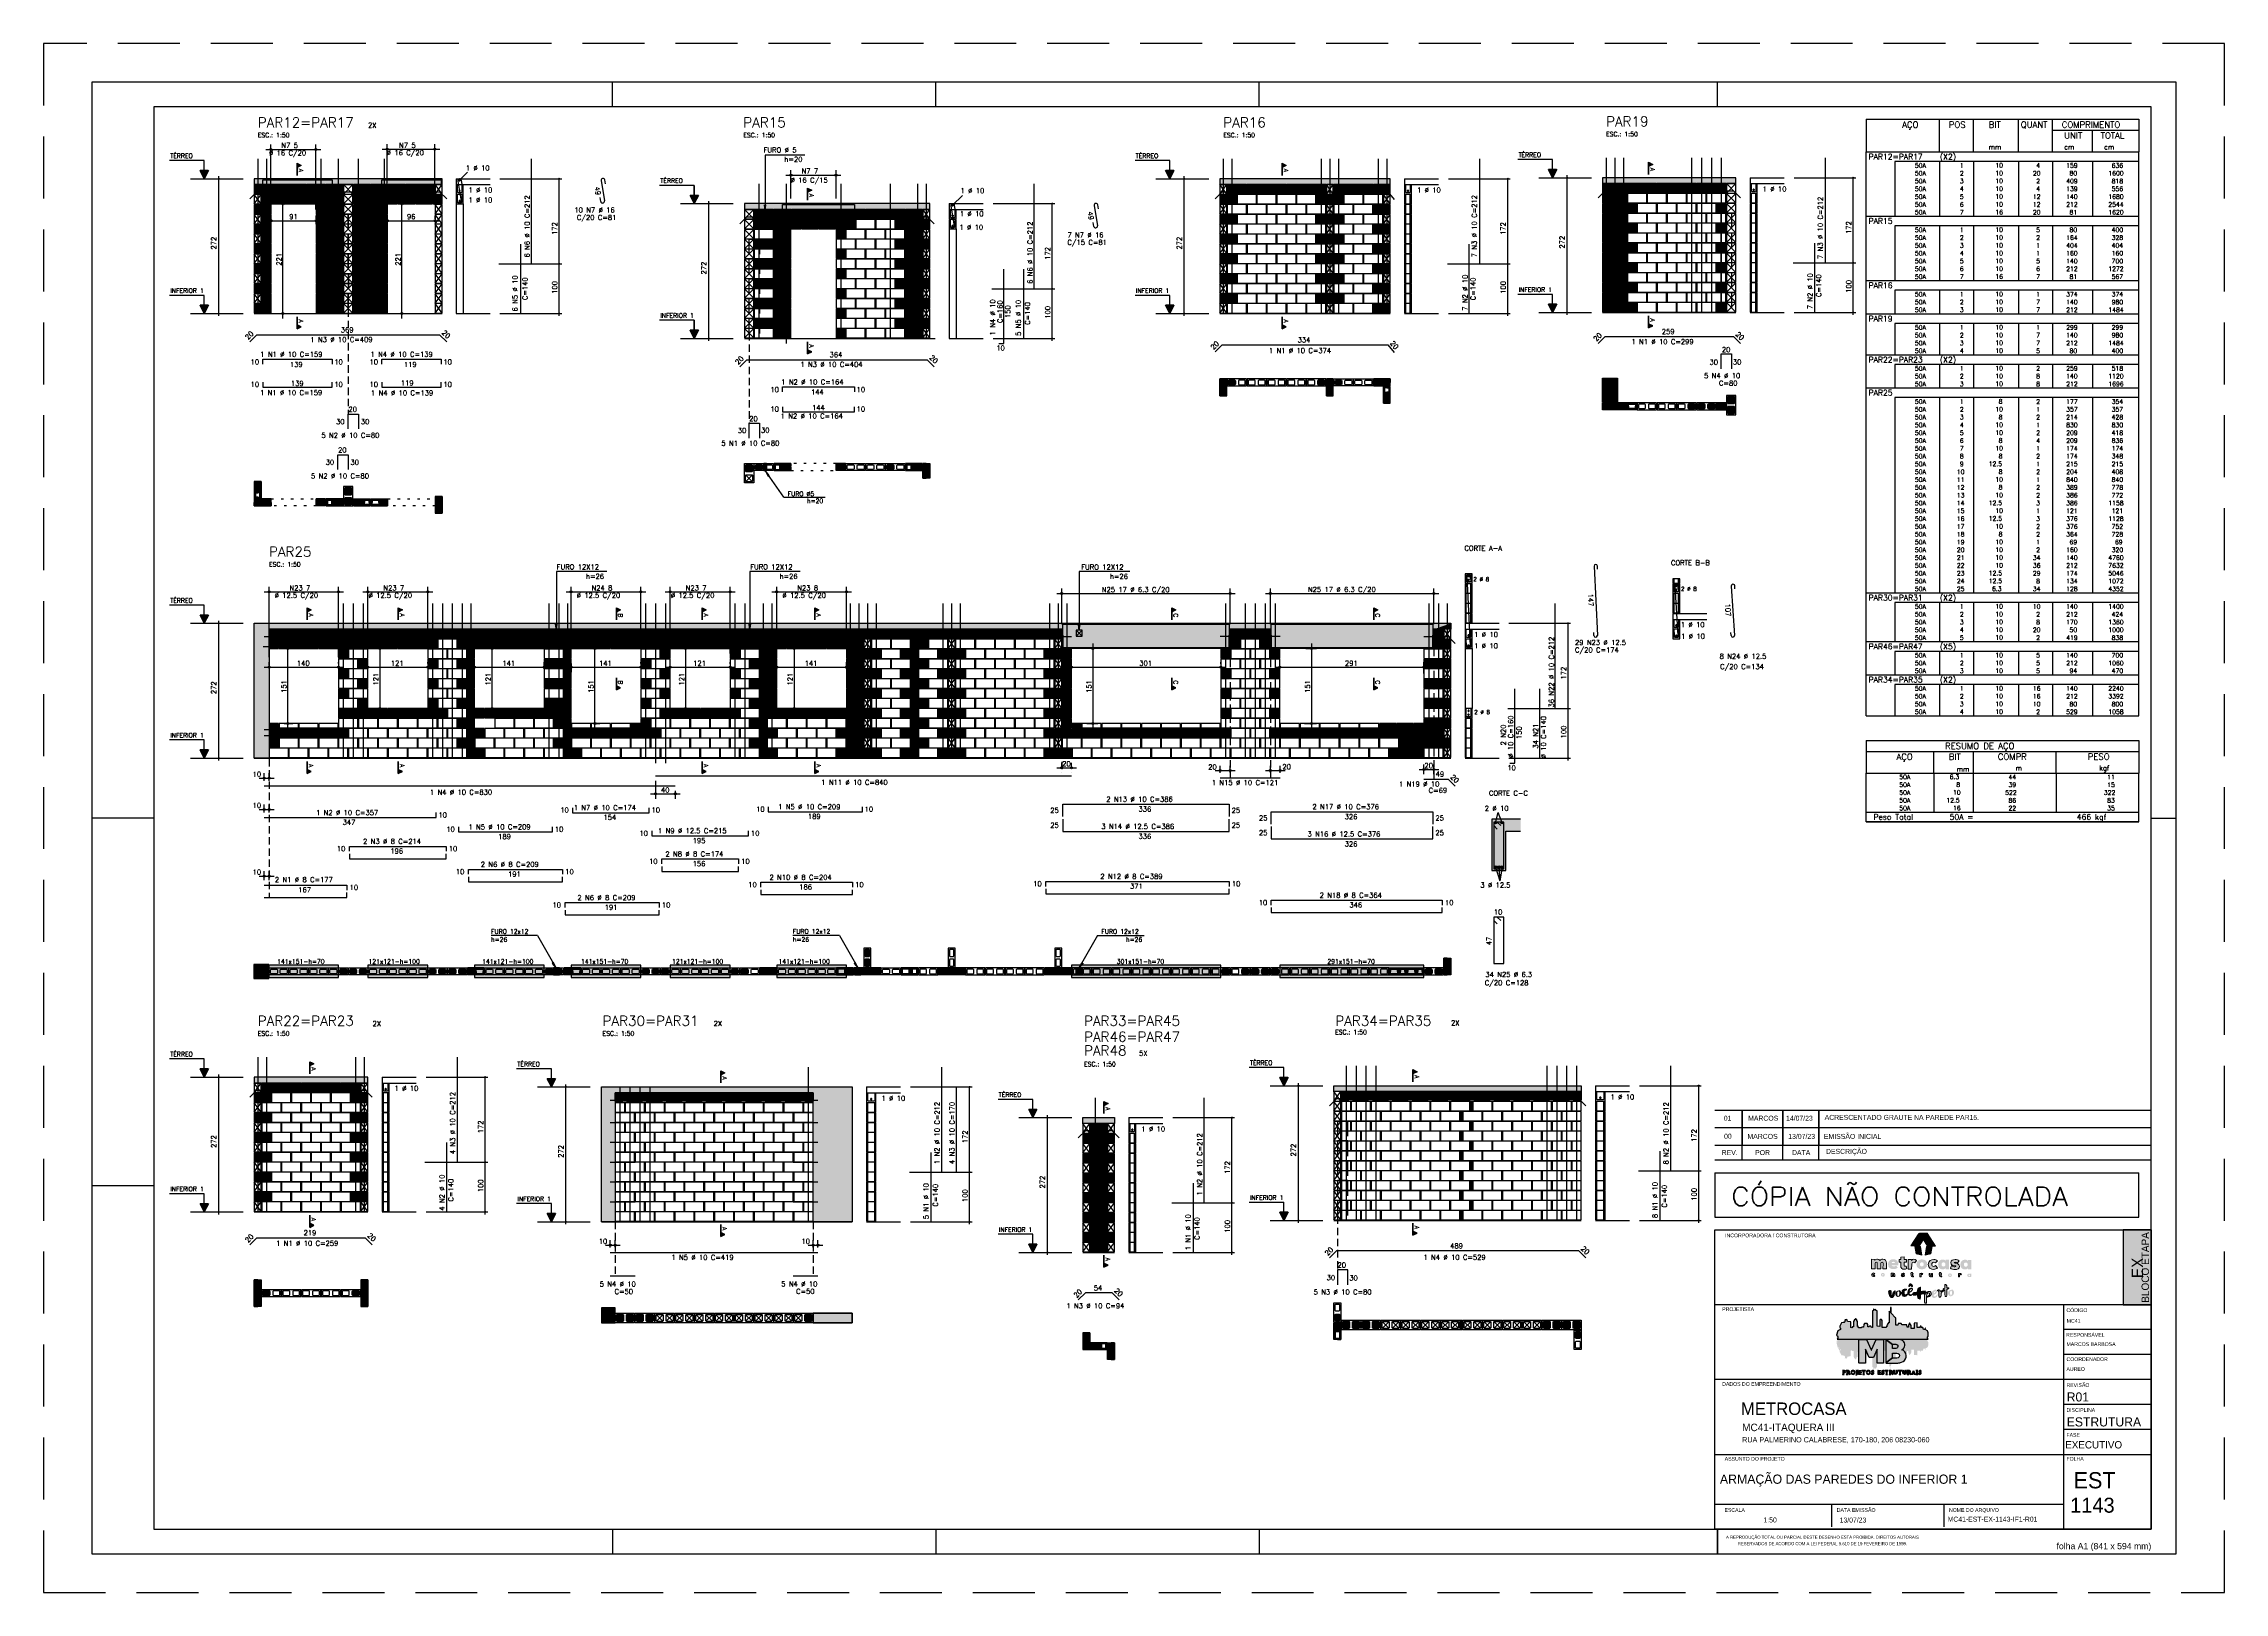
# Model space of a CAD drawing. Extents: x -1.9 to 86, y -1.6 to 60.9.
import ezdxf
from ezdxf.enums import TextEntityAlignment as Align

# ---------------------------------------------------------------- set-up
doc = ezdxf.new("R2010")
doc.units = 0
doc.header["$MEASUREMENT"] = 0
for name, pattern in [('CENTER', [2, 1.25, -0.25, 0.25, -0.25]), ('ESTILO_TQS_0001', [0.45, 0.3, -0.15]), ('ESTILO_TQS_0002', [0.4, 0.1, -0.3]), ('HIDDEN', [0.375, 0.25, -0.125])]:
    doc.linetypes.add(name, pattern=pattern)
doc.layers.get('0').update_dxf_attribs({"linetype": 'CONTINUOUS'})
doc.layers.get('Defpoints').update_dxf_attribs({"linetype": 'CONTINUOUS'})
for name, color, linetype in [('_ARQUIVO', 7, 'CONTINUOUS'), ('ARQ-MAR', 2, 'CONTINUOUS'), ('ARQ_CAR', 7, 'CONTINUOUS'), ('ARQ_CAR-TXT', 7, 'CONTINUOUS'), ('ARQ_FOLHA', 7, 'CONTINUOUS'), ('ARQ_TXT-2', 2, 'CONTINUOUS'), ('ARQ_TXT-4', 4, 'CONTINUOUS'), ('ARQ_VISTA 0', 251, 'CONTINUOUS'), ('H7', 1, 'CONTINUOUS'), ('Layer 1', 7, 'CONTINUOUS'), ('PENA_01', 1, 'CONTINUOUS'), ('PENA_02', 2, 'CONTINUOUS'), ('PENA_03', 3, 'CONTINUOUS'), ('PENA_04', 4, 'CONTINUOUS'), ('PENA_05', 5, 'CONTINUOUS'), ('PENA_06', 6, 'CONTINUOUS'), ('PENA_09', 254, 'CONTINUOUS'), ('PENA_10', 253, 'CONTINUOUS'), ('PENA_11', 252, 'CONTINUOUS'), ('PENA_19', 240, 'CONTINUOUS'), ('PENA_21', 100, 'CONTINUOUS'), ('PENA_23', 50, 'CONTINUOUS'), ('PENA_25', 210, 'CONTINUOUS'), ('PENA_27', 21, 'CONTINUOUS'), ('PENA_28', 135, 'CONTINUOUS'), ('PSG-NV1-HTC-251', 251, 'CONTINUOUS'), ('PSG-NV2-FLH-SELO', 1, 'CONTINUOUS'), ('ver', 20, 'CONTINUOUS')]:
    doc.layers.add(name, color=color, linetype=linetype)
doc.styles.add('01-MILLEU', font='GOTHIC.TTF')
doc.styles.add('CARIMBO', font='romans.shx', dxfattribs={"height": 30})
doc.styles.add('R300', font='SIMPLEX.SHX', dxfattribs={"width": 1.1, "height": 5.5})
doc.styles.get("Standard").update_dxf_attribs({"font": 'ROMANS.SHX'})
doc.styles.add('TQS_ARIAL', font='arial.ttf')

# ---------------------------------------------------------------- blocks, each defined once
blk = doc.blocks.new('FOLHA A1 - 841 X 594')
at = {"layer": 'ARQ_FOLHA', "color": 1}
for p, q in [((-631, 584), (-631, 594)), ((-500.5, 584), (-500.5, 594)), ((-370, 584), (-370, 594)), ((-185, 584), (-185, 594)), ((-816, 297), (-841, 297)), ((-10, 297), (0, 297)), ((-816, 148.5), (-841, 148.5)), ((-631, 10), (-631, 0)), ((-500.5, 10), (-500.5, 0)), ((-370, 10), (-370, 0)), ((-185, 10), (-185, 0.5)), ((-185, 0.5), (-185, 10)), ((-185, 9.5), (-185, 0)), ((-185, 9.5), (-185, 0)), ((-185, 0), (-185, 9.5))]:
    blk.add_line(p, q, dxfattribs=at)
for points in [[(-841, 0), (0, 0), (0, 594), (-841, 594)], [(-816, 10), (-10, 10), (-10, 584), (-816, 584)]]:
    blk.add_lwpolyline(points, close=True, dxfattribs=at)
at = {"layer": 'Defpoints', "color": 8, "linetype": 'HIDDEN', "ltscale": 100}
blk.add_lwpolyline([(-860.5, 609.5), (-860.5, -15.5), (19.5, -15.5), (19.5, 609.5)], close=True, dxfattribs=at)
at = {"layer": 'ARQ_FOLHA', "insert": (-10, 4.42), "char_height": 2.5, "width": 84.157, "attachment_point": 3, "style": 'TQS_ARIAL'}
blk.add_mtext('\\pxt3;folha A1 (841 x 594 mm)', dxfattribs=at)
at = {"layer": 'PSG-NV1-HTC-251', "insert": (-185, 10), "char_height": 1.25, "width": 84.6052, "attachment_point": 1, "line_spacing_factor": 1.25, "style": 'CARIMBO'}
blk.add_mtext('\\pxqc;{\\fArial Narrow|b0|i0|c0|p34;\\PA REPRODUÇÃO TOTAL OU PARCIAL DESTE DESENHO ESTÁ PROIBIDA. DIREITOS AUTORAIS \\PRESERVADOS DE ACORDO COM A LEI FEDERAL 9.610 DE 19 FEVEREIRO DE 1998.}', dxfattribs=at)
blk = doc.blocks.new('*U24')
blk.add_blockref('FOLHA A1 - 841 X 594', (0, 0))
blk = doc.blocks.new('*U27')
at = {"layer": 'ARQ_CAR-TXT', "true_color": 0x58ba48}
h = blk.add_hatch(color=85, dxfattribs=at)
h.dxf.hatch_style = 1
h.paths.add_polyline_path([(-11.28, 0), (0, 0), (0, 30), (-11.28, 30)])
at = {"layer": 'ARQ_CAR', "color": 5}
blk.add_lwpolyline([(-11.28, 0), (0, 0), (0, 30), (-11.28, 30)], close=True, dxfattribs=at)
at = {"layer": 'ARQ_CAR-TXT', "color": 4, "style": '01-MILLEU'}
blk.add_text('EX', height=4.614, rotation=90, dxfattribs=at).set_placement((-3.26, 10.64))
at = {"layer": 'ARQ_TXT-2', "style": '01-MILLEU'}
blk.add_text('EXECUTIVO', height=2.95, dxfattribs=at).set_placement((-34.5, -57.63))
blk = doc.blocks.new('METROCASA')
at = {"layer": 'Layer 1', "true_color": 0xed1c24}
h = blk.add_hatch(color=240, dxfattribs=at)
h.dxf.hatch_style = 2
h.paths.add_polyline_path([(-1.29, 0.86), (-1.02, -0.59), (0.13, -0.85), (-0.13, 0.85)])
h.paths.add_polyline_path([(2.84, 0.94), (1.22, 3.51), (-0.37, 3.52), (1.27, 0.94)])
h.paths.add_polyline_path([(-2.08, 0.96), (-0.44, 0.95), (0.36, 2.19), (-0.45, 3.48)])
h.paths.add_polyline_path([(0.77, -0.85), (1.92, -0.6), (2.21, 0.84), (1.05, 0.84)])
at = {"layer": 'Layer 1', "true_color": 0x404041}
h = blk.add_hatch(color=250, dxfattribs=at)
h.dxf.hatch_style = 2
edge = h.paths.add_edge_path()
edge.add_spline(control_points=[(-3.66, -4.74), (-3.71, -4.74), (-3.72, -4.72), (-3.72, -4.71), (-3.72, -4.68), (-3.69, -4.68), (-3.66, -4.68), (-3.6, -4.68), (-3.52, -4.7), (-3.48, -4.72), (-3.48, -4.72), (-3.38, -4.57), (-3.38, -4.57), (-3.44, -4.52), (-3.54, -4.48), (-3.65, -4.48), (-3.81, -4.48), (-3.97, -4.54), (-3.97, -4.71), (-3.97, -4.87), (-3.81, -4.92), (-3.68, -4.93), (-3.63, -4.93), (-3.61, -4.94), (-3.61, -4.97), (-3.61, -4.99), (-3.63, -5), (-3.68, -5), (-3.73, -5), (-3.81, -4.99), (-3.92, -4.92), (-3.92, -4.92), (-4, -5.11), (-4, -5.11), (-3.92, -5.16), (-3.79, -5.2), (-3.67, -5.2), (-3.51, -5.2), (-3.36, -5.14), (-3.35, -4.97), (-3.35, -4.79), (-3.52, -4.75), (-3.66, -4.74)], knot_values=[0, 0, 0, 0, 1, 1, 1, 2, 2, 2, 3, 3, 3, 4, 4, 4, 5, 5, 5, 6, 6, 6, 7, 7, 7, 8, 8, 8, 9, 9, 9, 10, 10, 10, 11, 11, 11, 12, 12, 12, 13, 13, 13, 14, 14, 14, 14], degree=3, periodic=0)
edge = h.paths.add_edge_path()
edge.add_spline(control_points=[(-5.55, -4.47), (-5.62, -4.47), (-5.7, -4.5), (-5.76, -4.56), (-5.76, -4.56), (-5.77, -4.49), (-5.77, -4.49), (-5.77, -4.49), (-6, -4.49), (-6, -4.49), (-6, -4.49), (-6, -5.17), (-6, -5.17), (-6, -5.17), (-5.75, -5.17), (-5.75, -5.17), (-5.75, -5.17), (-5.75, -4.81), (-5.75, -4.81), (-5.75, -4.72), (-5.69, -4.68), (-5.63, -4.68), (-5.58, -4.68), (-5.54, -4.71), (-5.54, -4.79), (-5.54, -4.79), (-5.54, -5.17), (-5.54, -5.17), (-5.54, -5.17), (-5.29, -5.17), (-5.29, -5.17), (-5.29, -5.17), (-5.28, -4.79), (-5.28, -4.79), (-5.28, -4.55), (-5.4, -4.48), (-5.55, -4.47)], knot_values=[0, 0, 0, 0, 1, 1, 1, 2, 2, 2, 3, 3, 3, 4, 4, 4, 5, 5, 5, 6, 6, 6, 7, 7, 7, 8, 8, 8, 9, 9, 9, 10, 10, 10, 11, 11, 11, 12, 12, 12, 12], degree=3, periodic=0)
edge = h.paths.add_edge_path()
edge.add_spline(control_points=[(-7.69, -4.46), (-7.89, -4.46), (-8.08, -4.57), (-8.08, -4.82), (-8.08, -5.06), (-7.89, -5.17), (-7.69, -5.17), (-7.5, -5.18), (-7.3, -5.07), (-7.3, -4.82), (-7.3, -4.57), (-7.49, -4.47), (-7.69, -4.46)], knot_values=[0, 0, 0, 0, 1, 1, 1, 2, 2, 2, 3, 3, 3, 4, 4, 4, 4], degree=3, periodic=0)
edge = h.paths.add_edge_path()
edge.add_spline(control_points=[(-7.69, -4.97), (-7.78, -4.97), (-7.83, -4.9), (-7.83, -4.82), (-7.83, -4.74), (-7.78, -4.67), (-7.69, -4.67), (-7.6, -4.67), (-7.55, -4.74), (-7.55, -4.82), (-7.55, -4.9), (-7.61, -4.97), (-7.69, -4.97)], knot_values=[0, 0, 0, 0, 1, 1, 1, 2, 2, 2, 3, 3, 3, 4, 4, 4, 4], degree=3, periodic=0)
edge = h.paths.add_edge_path()
edge.add_spline(control_points=[(-9.57, -4.95), (-9.67, -4.95), (-9.72, -4.88), (-9.72, -4.81), (-9.72, -4.73), (-9.67, -4.66), (-9.57, -4.66), (-9.53, -4.66), (-9.49, -4.67), (-9.46, -4.71), (-9.46, -4.71), (-9.32, -4.56), (-9.32, -4.56), (-9.39, -4.49), (-9.49, -4.45), (-9.59, -4.45), (-9.78, -4.45), (-9.97, -4.56), (-9.97, -4.81), (-9.97, -5.06), (-9.78, -5.16), (-9.59, -5.16), (-9.48, -5.16), (-9.39, -5.12), (-9.3, -5.05), (-9.3, -5.05), (-9.45, -4.9), (-9.45, -4.9), (-9.48, -4.93), (-9.53, -4.95), (-9.57, -4.95)], knot_values=[0, 0, 0, 0, 1, 1, 1, 2, 2, 2, 3, 3, 3, 4, 4, 4, 5, 5, 5, 6, 6, 6, 7, 7, 7, 8, 8, 8, 9, 9, 9, 10, 10, 10, 10], degree=3, periodic=0)
edge = h.paths.add_edge_path()
edge.add_spline(control_points=[(-1.68, -5), (-1.72, -5), (-1.74, -4.98), (-1.74, -4.93), (-1.74, -4.93), (-1.74, -4.71), (-1.74, -4.71), (-1.74, -4.71), (-1.59, -4.71), (-1.59, -4.71), (-1.59, -4.71), (-1.59, -4.52), (-1.59, -4.52), (-1.59, -4.52), (-1.74, -4.52), (-1.74, -4.52), (-1.74, -4.52), (-1.74, -4.32), (-1.74, -4.32), (-1.74, -4.32), (-1.99, -4.34), (-1.99, -4.34), (-1.99, -4.34), (-1.99, -4.51), (-1.99, -4.51), (-1.99, -4.51), (-2.1, -4.51), (-2.1, -4.51), (-2.1, -4.51), (-2.1, -4.71), (-2.1, -4.71), (-2.1, -4.71), (-1.99, -4.71), (-1.99, -4.71), (-1.99, -4.71), (-1.99, -4.93), (-1.99, -4.93), (-2, -5.14), (-1.88, -5.21), (-1.74, -5.21), (-1.67, -5.21), (-1.61, -5.19), (-1.55, -5.16), (-1.55, -5.16), (-1.6, -4.97), (-1.6, -4.97), (-1.62, -4.99), (-1.65, -5), (-1.68, -5)], knot_values=[0, 0, 0, 0, 1, 1, 1, 2, 2, 2, 3, 3, 3, 4, 4, 4, 5, 5, 5, 6, 6, 6, 7, 7, 7, 8, 8, 8, 9, 9, 9, 10, 10, 10, 11, 11, 11, 12, 12, 12, 13, 13, 13, 14, 14, 14, 15, 15, 15, 16, 16, 16, 16], degree=3, periodic=0)
edge = h.paths.add_edge_path()
edge.add_spline(control_points=[(9.78, -4.57), (9.78, -4.57), (9.77, -4.65), (9.77, -4.65), (9.73, -4.59), (9.66, -4.56), (9.57, -4.56), (9.37, -4.56), (9.24, -4.71), (9.24, -4.91), (9.24, -5.11), (9.35, -5.25), (9.55, -5.26), (9.62, -5.27), (9.71, -5.24), (9.77, -5.18), (9.77, -5.18), (9.78, -5.25), (9.78, -5.25), (9.78, -5.25), (10.01, -5.25), (10.01, -5.25), (10.01, -5.25), (10.02, -4.57), (10.02, -4.57), (10.02, -4.57), (9.78, -4.57), (9.78, -4.57)], knot_values=[0, 0, 0, 0, 1, 1, 1, 2, 2, 2, 3, 3, 3, 4, 4, 4, 5, 5, 5, 6, 6, 6, 7, 7, 7, 8, 8, 8, 9, 9, 9, 9], degree=3, periodic=0)
edge = h.paths.add_edge_path()
edge.add_spline(control_points=[(9.62, -5.06), (9.55, -5.06), (9.49, -5), (9.49, -4.91), (9.49, -4.82), (9.55, -4.76), (9.62, -4.76), (9.71, -4.76), (9.76, -4.82), (9.76, -4.91), (9.76, -4.99), (9.71, -5.06), (9.62, -5.06)], knot_values=[0, 0, 0, 0, 1, 1, 1, 2, 2, 2, 3, 3, 3, 4, 4, 4, 4], degree=3, periodic=0)
edge = h.paths.add_edge_path()
edge.add_spline(control_points=[(7.69, -4.64), (7.69, -4.64), (7.68, -4.56), (7.68, -4.56), (7.68, -4.56), (7.45, -4.56), (7.45, -4.56), (7.45, -4.56), (7.45, -5.24), (7.45, -5.24), (7.45, -5.24), (7.7, -5.24), (7.7, -5.24), (7.7, -5.24), (7.7, -4.89), (7.7, -4.89), (7.7, -4.8), (7.76, -4.76), (7.82, -4.76), (7.86, -4.76), (7.89, -4.77), (7.93, -4.8), (7.93, -4.8), (8.04, -4.62), (8.04, -4.62), (7.99, -4.57), (7.93, -4.55), (7.86, -4.55), (7.79, -4.55), (7.73, -4.57), (7.69, -4.64)], knot_values=[0, 0, 0, 0, 1, 1, 1, 2, 2, 2, 3, 3, 3, 4, 4, 4, 5, 5, 5, 6, 6, 6, 7, 7, 7, 8, 8, 8, 9, 9, 9, 10, 10, 10, 10], degree=3, periodic=0)
edge = h.paths.add_edge_path()
edge.add_spline(control_points=[(5.76, -4.54), (5.56, -4.54), (5.37, -4.64), (5.37, -4.89), (5.37, -5.14), (5.56, -5.24), (5.75, -5.25), (5.95, -5.25), (6.14, -5.14), (6.14, -4.89), (6.15, -4.65), (5.96, -4.54), (5.76, -4.54)], knot_values=[0, 0, 0, 0, 1, 1, 1, 2, 2, 2, 3, 3, 3, 4, 4, 4, 4], degree=3, periodic=0)
edge = h.paths.add_edge_path()
edge.add_spline(control_points=[(5.76, -5.04), (5.67, -5.04), (5.62, -4.97), (5.62, -4.89), (5.62, -4.81), (5.67, -4.74), (5.76, -4.74), (5.85, -4.74), (5.9, -4.81), (5.9, -4.89), (5.9, -4.97), (5.84, -5.04), (5.76, -5.04)], knot_values=[0, 0, 0, 0, 1, 1, 1, 2, 2, 2, 3, 3, 3, 4, 4, 4, 4], degree=3, periodic=0)
edge = h.paths.add_edge_path()
edge.add_spline(control_points=[(4, -5.03), (3.96, -5.03), (3.94, -5.01), (3.93, -4.96), (3.93, -4.96), (3.94, -4.74), (3.94, -4.74), (3.94, -4.74), (4.09, -4.74), (4.09, -4.74), (4.09, -4.74), (4.09, -4.55), (4.09, -4.55), (4.09, -4.55), (3.94, -4.55), (3.94, -4.55), (3.94, -4.55), (3.94, -4.35), (3.94, -4.35), (3.94, -4.35), (3.69, -4.38), (3.69, -4.38), (3.69, -4.38), (3.69, -4.54), (3.69, -4.54), (3.69, -4.54), (3.58, -4.54), (3.58, -4.54), (3.58, -4.54), (3.58, -4.74), (3.58, -4.74), (3.58, -4.74), (3.69, -4.74), (3.69, -4.74), (3.69, -4.74), (3.68, -4.96), (3.68, -4.96), (3.68, -5.17), (3.8, -5.24), (3.93, -5.24), (4, -5.24), (4.07, -5.22), (4.13, -5.19), (4.13, -5.19), (4.08, -5), (4.08, -5), (4.05, -5.02), (4.03, -5.03), (4, -5.03)], knot_values=[0, 0, 0, 0, 1, 1, 1, 2, 2, 2, 3, 3, 3, 4, 4, 4, 5, 5, 5, 6, 6, 6, 7, 7, 7, 8, 8, 8, 9, 9, 9, 10, 10, 10, 11, 11, 11, 12, 12, 12, 13, 13, 13, 14, 14, 14, 15, 15, 15, 16, 16, 16, 16], degree=3, periodic=0)
edge = h.paths.add_edge_path()
edge.add_spline(control_points=[(2.03, -4.89), (2.03, -4.98), (1.97, -5.02), (1.91, -5.02), (1.87, -5.02), (1.82, -4.99), (1.82, -4.9), (1.82, -4.9), (1.82, -4.53), (1.82, -4.53), (1.82, -4.53), (1.57, -4.53), (1.57, -4.53), (1.57, -4.53), (1.57, -4.9), (1.57, -4.9), (1.57, -5.15), (1.69, -5.22), (1.83, -5.22), (1.9, -5.23), (1.99, -5.2), (2.05, -5.14), (2.05, -5.14), (2.06, -5.21), (2.06, -5.21), (2.06, -5.21), (2.28, -5.21), (2.28, -5.21), (2.28, -5.21), (2.28, -4.53), (2.28, -4.53), (2.28, -4.53), (2.03, -4.53), (2.03, -4.53), (2.03, -4.53), (2.03, -4.89), (2.03, -4.89)], knot_values=[0, 0, 0, 0, 1, 1, 1, 2, 2, 2, 3, 3, 3, 4, 4, 4, 5, 5, 5, 6, 6, 6, 7, 7, 7, 8, 8, 8, 9, 9, 9, 10, 10, 10, 11, 11, 11, 12, 12, 12, 12], degree=3, periodic=0)
edge = h.paths.add_edge_path()
edge.add_spline(control_points=[(-0.02, -4.59), (-0.02, -4.59), (-0.04, -4.52), (-0.04, -4.52), (-0.04, -4.52), (-0.26, -4.52), (-0.26, -4.52), (-0.26, -4.52), (-0.27, -5.2), (-0.27, -5.2), (-0.27, -5.2), (-0.02, -5.2), (-0.02, -5.2), (-0.02, -5.2), (-0.01, -4.85), (-0.01, -4.85), (-0.01, -4.76), (0.04, -4.72), (0.1, -4.72), (0.15, -4.72), (0.18, -4.73), (0.22, -4.76), (0.22, -4.76), (0.32, -4.58), (0.32, -4.58), (0.28, -4.53), (0.21, -4.51), (0.14, -4.5), (0.08, -4.5), (0.01, -4.53), (-0.02, -4.59)], knot_values=[0, 0, 0, 0, 1, 1, 1, 2, 2, 2, 3, 3, 3, 4, 4, 4, 5, 5, 5, 6, 6, 6, 7, 7, 7, 8, 8, 8, 9, 9, 9, 10, 10, 10, 10], degree=3, periodic=0)
at = {"layer": 'Layer 1', "true_color": 0xed1c24}
h = blk.add_hatch(color=240, dxfattribs=at)
h.dxf.hatch_style = 2
edge = h.paths.add_edge_path()
edge.add_spline(control_points=[(-1.94, -1.96), (-1.94, -1.96), (-1.98, -1.76), (-1.98, -1.76), (-1.98, -1.76), (-2.62, -1.75), (-2.62, -1.75), (-2.62, -1.75), (-2.63, -3.66), (-2.63, -3.66), (-2.63, -3.66), (-1.92, -3.66), (-1.92, -3.66), (-1.92, -3.66), (-1.91, -2.67), (-1.91, -2.67), (-1.91, -2.42), (-1.76, -2.31), (-1.58, -2.31), (-1.46, -2.31), (-1.38, -2.34), (-1.26, -2.43), (-1.26, -2.43), (-0.98, -1.92), (-0.98, -1.92), (-1.1, -1.79), (-1.28, -1.71), (-1.48, -1.71), (-1.66, -1.71), (-1.84, -1.79), (-1.94, -1.96)], knot_values=[0, 0, 0, 0, 1, 1, 1, 2, 2, 2, 3, 3, 3, 4, 4, 4, 5, 5, 5, 6, 6, 6, 7, 7, 7, 8, 8, 8, 9, 9, 9, 10, 10, 10, 10], degree=3, periodic=0)
edge = h.paths.add_edge_path()
edge.add_spline(control_points=[(-5.6, -1.69), (-6.11, -1.69), (-6.66, -1.99), (-6.66, -2.69), (-6.67, -3.38), (-6.16, -3.68), (-5.56, -3.68), (-5.23, -3.68), (-4.92, -3.58), (-4.69, -3.37), (-4.69, -3.37), (-5.04, -2.98), (-5.04, -2.98), (-5.16, -3.07), (-5.32, -3.13), (-5.53, -3.13), (-5.68, -3.13), (-5.9, -3.06), (-5.95, -2.89), (-5.95, -2.89), (-4.62, -2.89), (-4.62, -2.89), (-4.45, -2.14), (-4.92, -1.69), (-5.6, -1.69)], knot_values=[0, 0, 0, 0, 1, 1, 1, 2, 2, 2, 3, 3, 3, 4, 4, 4, 5, 5, 5, 6, 6, 6, 7, 7, 7, 8, 8, 8, 8], degree=3, periodic=0)
edge = h.paths.add_edge_path()
edge.add_spline(control_points=[(-5.94, -2.43), (-5.89, -2.12), (-5.27, -2.13), (-5.25, -2.43), (-5.25, -2.43), (-5.94, -2.43), (-5.94, -2.43)], knot_values=[0, 0, 0, 0, 1, 1, 1, 2, 2, 2, 2], degree=3, periodic=0)
edge = h.paths.add_edge_path()
edge.add_spline(control_points=[(4.86, -2), (4.76, -1.84), (4.58, -1.75), (4.31, -1.75), (3.75, -1.74), (3.38, -2.17), (3.38, -2.74), (3.37, -3.29), (3.68, -3.69), (4.24, -3.73), (4.45, -3.74), (4.71, -3.67), (4.87, -3.49), (4.87, -3.49), (4.9, -3.7), (4.9, -3.7), (4.9, -3.7), (5.56, -3.7), (5.56, -3.7), (5.56, -3.7), (5.57, -1.8), (5.57, -1.8), (5.57, -1.8), (4.9, -1.79), (4.9, -1.79), (4.9, -1.79), (4.86, -2), (4.86, -2)], knot_values=[0, 0, 0, 0, 1, 1, 1, 2, 2, 2, 3, 3, 3, 4, 4, 4, 5, 5, 5, 6, 6, 6, 7, 7, 7, 8, 8, 8, 9, 9, 9, 9], degree=3, periodic=0)
edge = h.paths.add_edge_path()
edge.add_spline(control_points=[(4.46, -3.16), (4.25, -3.16), (4.08, -3.01), (4.08, -2.74), (4.08, -2.47), (4.25, -2.32), (4.47, -2.32), (4.72, -2.32), (4.86, -2.49), (4.86, -2.74), (4.86, -2.97), (4.7, -3.16), (4.46, -3.16)], knot_values=[0, 0, 0, 0, 1, 1, 1, 2, 2, 2, 3, 3, 3, 4, 4, 4, 4], degree=3, periodic=0)
edge = h.paths.add_edge_path()
edge.add_spline(control_points=[(-7.68, -1.68), (-7.94, -1.68), (-8.15, -1.76), (-8.31, -1.95), (-8.4, -1.77), (-8.59, -1.69), (-8.78, -1.68), (-8.98, -1.68), (-9.19, -1.76), (-9.31, -1.92), (-9.31, -1.92), (-9.36, -1.72), (-9.36, -1.72), (-9.36, -1.72), (-9.95, -1.71), (-9.95, -1.71), (-9.95, -1.71), (-9.96, -3.62), (-9.96, -3.62), (-9.96, -3.62), (-9.26, -3.62), (-9.26, -3.62), (-9.26, -3.62), (-9.25, -2.58), (-9.25, -2.58), (-9.25, -2.37), (-9.12, -2.27), (-9, -2.27), (-8.87, -2.27), (-8.8, -2.35), (-8.8, -2.57), (-8.8, -2.57), (-8.81, -3.62), (-8.81, -3.62), (-8.81, -3.62), (-8.11, -3.63), (-8.11, -3.63), (-8.11, -3.63), (-8.1, -2.58), (-8.1, -2.58), (-8.1, -2.37), (-7.98, -2.29), (-7.86, -2.29), (-7.75, -2.29), (-7.66, -2.37), (-7.66, -2.57), (-7.66, -2.57), (-7.67, -3.63), (-7.67, -3.63), (-7.67, -3.63), (-6.96, -3.63), (-6.96, -3.63), (-6.96, -3.63), (-6.95, -2.57), (-6.95, -2.57), (-6.95, -1.94), (-7.26, -1.68), (-7.68, -1.68)], knot_values=[0, 0, 0, 0, 1, 1, 1, 2, 2, 2, 3, 3, 3, 4, 4, 4, 5, 5, 5, 6, 6, 6, 7, 7, 7, 8, 8, 8, 9, 9, 9, 10, 10, 10, 11, 11, 11, 12, 12, 12, 13, 13, 13, 14, 14, 14, 15, 15, 15, 16, 16, 16, 17, 17, 17, 18, 18, 18, 19, 19, 19, 19], degree=3, periodic=0)
edge = h.paths.add_edge_path()
edge.add_spline(control_points=[(-3.23, -3.11), (-3.34, -3.11), (-3.41, -3.06), (-3.42, -2.93), (-3.42, -2.93), (-3.41, -2.3), (-3.41, -2.3), (-3.41, -2.3), (-2.98, -2.3), (-2.98, -2.3), (-2.98, -2.3), (-2.98, -1.76), (-2.98, -1.76), (-2.98, -1.76), (-3.41, -1.76), (-3.41, -1.76), (-3.41, -1.76), (-3.4, -1.21), (-3.4, -1.21), (-3.4, -1.21), (-4.11, -1.28), (-4.11, -1.28), (-4.11, -1.28), (-4.11, -1.76), (-4.11, -1.76), (-4.11, -1.76), (-4.42, -1.75), (-4.42, -1.75), (-4.42, -1.75), (-4.42, -2.3), (-4.42, -2.3), (-4.42, -2.3), (-4.11, -2.3), (-4.11, -2.3), (-4.11, -2.3), (-4.12, -2.92), (-4.12, -2.92), (-4.13, -3.52), (-3.79, -3.69), (-3.42, -3.7), (-3.22, -3.7), (-3.03, -3.66), (-2.87, -3.57), (-2.87, -3.57), (-3.02, -3.05), (-3.02, -3.05), (-3.08, -3.09), (-3.16, -3.11), (-3.23, -3.11)], knot_values=[0, 0, 0, 0, 1, 1, 1, 2, 2, 2, 3, 3, 3, 4, 4, 4, 5, 5, 5, 6, 6, 6, 7, 7, 7, 8, 8, 8, 9, 9, 9, 10, 10, 10, 11, 11, 11, 12, 12, 12, 13, 13, 13, 14, 14, 14, 15, 15, 15, 16, 16, 16, 16], degree=3, periodic=0)
edge = h.paths.add_edge_path()
edge.add_spline(control_points=[(2.53, -3.13), (2.26, -3.13), (2.12, -2.94), (2.12, -2.74), (2.12, -2.5), (2.27, -2.3), (2.54, -2.3), (2.66, -2.3), (2.77, -2.35), (2.86, -2.44), (2.86, -2.44), (3.24, -2.04), (3.24, -2.04), (3.04, -1.84), (2.77, -1.74), (2.5, -1.74), (1.96, -1.73), (1.43, -2.04), (1.42, -2.73), (1.42, -3.44), (1.94, -3.72), (2.5, -3.72), (2.78, -3.72), (3.06, -3.6), (3.28, -3.4), (3.28, -3.4), (2.88, -2.98), (2.88, -2.98), (2.79, -3.08), (2.66, -3.13), (2.53, -3.13)], knot_values=[0, 0, 0, 0, 1, 1, 1, 2, 2, 2, 3, 3, 3, 4, 4, 4, 5, 5, 5, 6, 6, 6, 7, 7, 7, 8, 8, 8, 9, 9, 9, 10, 10, 10, 10], degree=3, periodic=0)
edge = h.paths.add_edge_path()
edge.add_spline(control_points=[(9.37, -1.82), (9.37, -1.82), (9.33, -2.02), (9.33, -2.02), (9.23, -1.87), (9.04, -1.77), (8.77, -1.77), (8.22, -1.77), (7.85, -2.2), (7.84, -2.76), (7.84, -3.31), (8.15, -3.71), (8.71, -3.75), (8.92, -3.76), (9.17, -3.7), (9.34, -3.51), (9.34, -3.51), (9.37, -3.72), (9.37, -3.72), (9.37, -3.72), (10.02, -3.72), (10.02, -3.72), (10.02, -3.72), (10.03, -1.82), (10.03, -1.82), (10.03, -1.82), (9.37, -1.82), (9.37, -1.82)], knot_values=[0, 0, 0, 0, 1, 1, 1, 2, 2, 2, 3, 3, 3, 4, 4, 4, 5, 5, 5, 6, 6, 6, 7, 7, 7, 8, 8, 8, 9, 9, 9, 9], degree=3, periodic=0)
edge = h.paths.add_edge_path()
edge.add_spline(control_points=[(8.93, -3.18), (8.71, -3.18), (8.55, -3.03), (8.55, -2.76), (8.55, -2.5), (8.72, -2.34), (8.93, -2.35), (9.18, -2.35), (9.32, -2.51), (9.32, -2.77), (9.32, -2.99), (9.17, -3.18), (8.93, -3.18)], knot_values=[0, 0, 0, 0, 1, 1, 1, 2, 2, 2, 3, 3, 3, 4, 4, 4, 4], degree=3, periodic=0)
edge = h.paths.add_edge_path()
edge.add_spline(control_points=[(6.78, -2.48), (6.66, -2.48), (6.63, -2.42), (6.63, -2.39), (6.63, -2.32), (6.7, -2.29), (6.8, -2.3), (6.96, -2.29), (7.18, -2.35), (7.28, -2.41), (7.28, -2.41), (7.58, -1.99), (7.58, -1.99), (7.4, -1.85), (7.12, -1.76), (6.81, -1.76), (6.36, -1.75), (5.93, -1.92), (5.93, -2.38), (5.92, -2.84), (6.37, -2.99), (6.74, -3), (6.88, -3.02), (6.94, -3.05), (6.94, -3.11), (6.94, -3.17), (6.87, -3.2), (6.75, -3.2), (6.59, -3.19), (6.36, -3.18), (6.07, -2.98), (6.07, -2.98), (5.84, -3.5), (5.84, -3.5), (6.05, -3.66), (6.43, -3.75), (6.76, -3.76), (7.22, -3.76), (7.65, -3.58), (7.65, -3.11), (7.65, -2.61), (7.17, -2.49), (6.78, -2.48)], knot_values=[0, 0, 0, 0, 1, 1, 1, 2, 2, 2, 3, 3, 3, 4, 4, 4, 5, 5, 5, 6, 6, 6, 7, 7, 7, 8, 8, 8, 9, 9, 9, 10, 10, 10, 11, 11, 11, 12, 12, 12, 13, 13, 13, 14, 14, 14, 14], degree=3, periodic=0)
edge = h.paths.add_edge_path()
edge.add_spline(control_points=[(0.13, -1.72), (-0.42, -1.72), (-0.95, -2.01), (-0.96, -2.72), (-0.96, -3.41), (-0.42, -3.71), (0.12, -3.72), (0.66, -3.72), (1.21, -3.42), (1.22, -2.73), (1.22, -2.03), (0.7, -1.73), (0.13, -1.72)], knot_values=[0, 0, 0, 0, 1, 1, 1, 2, 2, 2, 3, 3, 3, 4, 4, 4, 4], degree=3, periodic=0)
edge = h.paths.add_edge_path()
edge.add_spline(control_points=[(0.13, -3.13), (-0.12, -3.13), (-0.27, -2.94), (-0.26, -2.72), (-0.26, -2.5), (-0.12, -2.3), (0.13, -2.31), (0.38, -2.31), (0.52, -2.5), (0.52, -2.72), (0.52, -2.96), (0.37, -3.14), (0.13, -3.13)], knot_values=[0, 0, 0, 0, 1, 1, 1, 2, 2, 2, 3, 3, 3, 4, 4, 4, 4], degree=3, periodic=0)
at = {"layer": 'Layer 1', "true_color": 0x404041}
h = blk.add_hatch(color=250, dxfattribs=at)
h.dxf.hatch_style = 2
edge = h.paths.add_edge_path()
edge.add_spline(control_points=[(-2.43, -7.17), (-2.4, -7.16), (-2.38, -7.15), (-2.36, -7.14), (-2.33, -7.13), (-2.31, -7.11), (-2.3, -7.09), (-2.28, -7.07), (-2.26, -7.04), (-2.24, -7.01), (-2.22, -6.98), (-2.2, -6.95), (-2.17, -6.92), (-2.15, -6.93), (-2.11, -6.95), (-2.08, -6.98), (-2.05, -7.01), (-2.01, -7.04), (-1.98, -7.06), (-1.94, -7.09), (-1.9, -7.11), (-1.87, -7.13), (-1.84, -7.14), (-1.81, -7.14), (-1.78, -7.12), (-1.75, -7.1), (-1.75, -7.07), (-1.76, -7.02), (-1.78, -6.98), (-1.8, -6.94), (-1.84, -6.89), (-1.87, -6.84), (-1.91, -6.8), (-1.96, -6.76), (-2, -6.72), (-2.04, -6.69), (-2.07, -6.68), (-2.11, -6.66), (-2.15, -6.65), (-2.18, -6.64), (-2.21, -6.64), (-2.24, -6.64), (-2.26, -6.65), (-2.29, -6.66), (-2.31, -6.68), (-2.33, -6.71), (-2.35, -6.73), (-2.36, -6.77), (-2.38, -6.82), (-2.4, -6.84), (-2.41, -6.87), (-2.43, -6.91), (-2.44, -6.95), (-2.46, -6.99), (-2.47, -7.03), (-2.48, -7.07), (-2.48, -7.11), (-2.48, -7.14), (-2.47, -7.16), (-2.46, -7.18), (-2.43, -7.17)], knot_values=[0, 0, 0, 0, 1, 1, 1, 2, 2, 2, 3, 3, 3, 4, 4, 4, 5, 5, 5, 6, 6, 6, 7, 7, 7, 8, 8, 8, 9, 9, 9, 10, 10, 10, 11, 11, 11, 12, 12, 12, 13, 13, 13, 14, 14, 14, 15, 15, 15, 16, 16, 16, 17, 17, 17, 18, 18, 18, 19, 19, 19, 20, 20, 20, 20], degree=3, periodic=0)
edge = h.paths.add_edge_path()
edge.add_spline(control_points=[(-5.26, -8.04), (-5.28, -8.03), (-5.33, -8.05), (-5.4, -8.1), (-5.49, -8.17), (-5.55, -8.25), (-5.6, -8.35), (-5.65, -8.45), (-5.69, -8.55), (-5.71, -8.65), (-5.74, -8.76), (-5.76, -8.85), (-5.77, -8.93), (-5.78, -9.02), (-5.8, -9.07), (-5.81, -9.1), (-5.83, -9.13), (-5.85, -9.12), (-5.88, -9.08), (-5.91, -9.04), (-5.94, -8.98), (-5.97, -8.89), (-6, -8.8), (-6.02, -8.7), (-6.04, -8.57), (-6.05, -8.44), (-6.05, -8.3), (-6.03, -8.14), (-6.03, -8.11), (-6.04, -8.08), (-6.06, -8.06), (-6.09, -8.03), (-6.12, -8.01), (-6.16, -8), (-6.2, -7.98), (-6.25, -7.98), (-6.3, -7.98), (-6.35, -7.99), (-6.4, -8), (-6.45, -8.03), (-6.48, -8.05), (-6.5, -8.08), (-6.52, -8.13), (-6.53, -8.18), (-6.53, -8.24), (-6.53, -8.31), (-6.53, -8.38), (-6.52, -8.45), (-6.5, -8.52), (-6.49, -8.6), (-6.47, -8.67), (-6.45, -8.74), (-6.43, -8.81), (-6.41, -8.87), (-6.39, -8.93), (-6.36, -8.98), (-6.34, -9.03), (-6.32, -9.05), (-6.29, -9.1), (-6.26, -9.14), (-6.23, -9.18), (-6.19, -9.23), (-6.16, -9.27), (-6.11, -9.3), (-6.07, -9.34), (-6.02, -9.36), (-5.96, -9.37), (-5.9, -9.38), (-5.83, -9.38), (-5.75, -9.35), (-5.71, -9.34), (-5.67, -9.31), (-5.63, -9.25), (-5.58, -9.19), (-5.54, -9.12), (-5.51, -9.05), (-5.47, -8.98), (-5.44, -8.9), (-5.41, -8.82), (-5.38, -8.74), (-5.36, -8.67), (-5.34, -8.61), (-5.32, -8.53), (-5.29, -8.44), (-5.27, -8.36), (-5.25, -8.27), (-5.23, -8.2), (-5.23, -8.15), (-5.22, -8.09), (-5.23, -8.06), (-5.26, -8.04)], knot_values=[0, 0, 0, 0, 1, 1, 1, 2, 2, 2, 3, 3, 3, 4, 4, 4, 5, 5, 5, 6, 6, 6, 7, 7, 7, 8, 8, 8, 9, 9, 9, 10, 10, 10, 11, 11, 11, 12, 12, 12, 13, 13, 13, 14, 14, 14, 15, 15, 15, 16, 16, 16, 17, 17, 17, 18, 18, 18, 19, 19, 19, 20, 20, 20, 21, 21, 21, 22, 22, 22, 23, 23, 23, 24, 24, 24, 25, 25, 25, 26, 26, 26, 27, 27, 27, 28, 28, 28, 29, 29, 29, 30, 30, 30, 30], degree=3, periodic=0)
edge = h.paths.add_edge_path()
edge.add_spline(control_points=[(-1.57, -8.39), (-1.57, -8.35), (-1.58, -8.33), (-1.6, -8.33), (-1.62, -8.34), (-1.64, -8.36), (-1.66, -8.39), (-1.68, -8.43), (-1.71, -8.47), (-1.75, -8.52), (-1.78, -8.56), (-1.82, -8.61), (-1.87, -8.65), (-1.92, -8.7), (-1.99, -8.73), (-2.07, -8.75), (-2.11, -8.76), (-2.14, -8.76), (-2.17, -8.75), (-2.19, -8.74), (-2.22, -8.73), (-2.24, -8.72), (-2.26, -8.7), (-2.27, -8.68), (-2.28, -8.66), (-2.3, -8.64), (-2.31, -8.61), (-2.31, -8.59), (-2.33, -8.53), (-2.34, -8.45), (-2.33, -8.37), (-2.27, -8.37), (-2.2, -8.36), (-2.14, -8.33), (-2.08, -8.31), (-2.02, -8.28), (-1.96, -8.23), (-1.89, -8.19), (-1.83, -8.12), (-1.77, -8.03), (-1.71, -7.95), (-1.68, -7.87), (-1.66, -7.8), (-1.65, -7.72), (-1.65, -7.65), (-1.67, -7.59), (-1.69, -7.53), (-1.72, -7.48), (-1.77, -7.45), (-1.81, -7.41), (-1.87, -7.39), (-1.93, -7.39), (-2, -7.4), (-2.06, -7.41), (-2.13, -7.43), (-2.2, -7.44), (-2.26, -7.47), (-2.32, -7.5), (-2.38, -7.53), (-2.44, -7.57), (-2.49, -7.62), (-2.54, -7.67), (-2.58, -7.72), (-2.62, -7.78), (-2.66, -7.87), (-2.7, -7.94), (-2.72, -8.02), (-2.74, -8.1), (-2.75, -8.16), (-2.76, -8.22), (-2.77, -8.29), (-2.77, -8.36), (-2.76, -8.42), (-2.75, -8.52), (-2.72, -8.62), (-2.68, -8.71), (-2.65, -8.78), (-2.6, -8.86), (-2.54, -8.92), (-2.47, -8.99), (-2.39, -9.03), (-2.28, -9.05), (-2.17, -9.07), (-2.07, -9.07), (-1.98, -9.04), (-1.9, -9.01), (-1.83, -8.97), (-1.78, -8.91), (-1.72, -8.86), (-1.68, -8.8), (-1.64, -8.73), (-1.61, -8.66), (-1.59, -8.6), (-1.58, -8.54), (-1.57, -8.48), (-1.56, -8.43), (-1.57, -8.39)], knot_values=[0, 0, 0, 0, 1, 1, 1, 2, 2, 2, 3, 3, 3, 4, 4, 4, 5, 5, 5, 6, 6, 6, 7, 7, 7, 8, 8, 8, 9, 9, 9, 10, 10, 10, 11, 11, 11, 12, 12, 12, 13, 13, 13, 14, 14, 14, 15, 15, 15, 16, 16, 16, 17, 17, 17, 18, 18, 18, 19, 19, 19, 20, 20, 20, 21, 21, 21, 22, 22, 22, 23, 23, 23, 24, 24, 24, 25, 25, 25, 26, 26, 26, 27, 27, 27, 28, 28, 28, 29, 29, 29, 30, 30, 30, 31, 31, 31, 32, 32, 32, 32], degree=3, periodic=0)
edge = h.paths.add_edge_path()
edge.add_spline(control_points=[(-2.31, -8.07), (-2.31, -8.04), (-2.3, -8.01), (-2.29, -7.98), (-2.27, -7.95), (-2.25, -7.9), (-2.23, -7.85), (-2.2, -7.81), (-2.17, -7.77), (-2.14, -7.75), (-2.1, -7.72), (-2.07, -7.7), (-2.03, -7.69), (-1.99, -7.67), (-1.95, -7.66), (-1.91, -7.65), (-1.9, -7.67), (-1.91, -7.7), (-1.91, -7.72), (-1.92, -7.75), (-1.93, -7.78), (-1.94, -7.81), (-1.95, -7.85), (-1.97, -7.89), (-2.01, -7.94), (-2.04, -7.99), (-2.07, -8.02), (-2.11, -8.05), (-2.15, -8.07), (-2.18, -8.09), (-2.21, -8.1), (-2.25, -8.11), (-2.29, -8.12), (-2.32, -8.13), (-2.32, -8.11), (-2.32, -8.09), (-2.31, -8.07)], knot_values=[0, 0, 0, 0, 1, 1, 1, 2, 2, 2, 3, 3, 3, 4, 4, 4, 5, 5, 5, 6, 6, 6, 7, 7, 7, 8, 8, 8, 9, 9, 9, 10, 10, 10, 11, 11, 11, 12, 12, 12, 12], degree=3, periodic=0)
edge = h.paths.add_edge_path()
edge.add_spline(control_points=[(-4.11, -8.09), (-4.16, -8), (-4.24, -7.93), (-4.34, -7.88), (-4.36, -7.87), (-4.38, -7.87), (-4.39, -7.87), (-4.4, -7.88), (-4.41, -7.89), (-4.43, -7.9), (-4.45, -7.92), (-4.48, -7.93), (-4.52, -7.95), (-4.57, -7.97), (-4.64, -7.99), (-4.74, -8), (-4.84, -8.02), (-4.93, -8.06), (-5, -8.14), (-5.07, -8.21), (-5.12, -8.29), (-5.15, -8.39), (-5.18, -8.48), (-5.2, -8.59), (-5.19, -8.69), (-5.18, -8.8), (-5.16, -8.89), (-5.11, -8.98), (-5.06, -9.06), (-5, -9.13), (-4.91, -9.18), (-4.82, -9.23), (-4.72, -9.25), (-4.59, -9.24), (-4.49, -9.22), (-4.4, -9.19), (-4.32, -9.13), (-4.24, -9.07), (-4.18, -9), (-4.12, -8.92), (-4.07, -8.84), (-4.03, -8.75), (-4.01, -8.65), (-3.99, -8.55), (-3.99, -8.45), (-4, -8.36), (-4.02, -8.26), (-4.05, -8.17), (-4.11, -8.09)], knot_values=[0, 0, 0, 0, 1, 1, 1, 2, 2, 2, 3, 3, 3, 4, 4, 4, 5, 5, 5, 6, 6, 6, 7, 7, 7, 8, 8, 8, 9, 9, 9, 10, 10, 10, 11, 11, 11, 12, 12, 12, 13, 13, 13, 14, 14, 14, 15, 15, 15, 16, 16, 16, 16], degree=3, periodic=0)
edge = h.paths.add_edge_path()
edge.add_spline(control_points=[(-4.4, -8.7), (-4.42, -8.76), (-4.44, -8.82), (-4.46, -8.88), (-4.48, -8.94), (-4.51, -8.98), (-4.54, -9.02), (-4.57, -9.06), (-4.6, -9.08), (-4.63, -9.09), (-4.66, -9.1), (-4.68, -9.08), (-4.7, -9.05), (-4.73, -9.01), (-4.74, -8.96), (-4.76, -8.9), (-4.77, -8.84), (-4.77, -8.77), (-4.78, -8.7), (-4.78, -8.62), (-4.78, -8.55), (-4.78, -8.48), (-4.78, -8.41), (-4.77, -8.36), (-4.76, -8.3), (-4.75, -8.25), (-4.74, -8.22), (-4.73, -8.21), (-4.68, -8.16), (-4.64, -8.14), (-4.6, -8.14), (-4.55, -8.14), (-4.5, -8.17), (-4.44, -8.23), (-4.41, -8.25), (-4.4, -8.29), (-4.39, -8.34), (-4.37, -8.39), (-4.37, -8.44), (-4.37, -8.5), (-4.38, -8.57), (-4.39, -8.63), (-4.4, -8.7)], knot_values=[0, 0, 0, 0, 1, 1, 1, 2, 2, 2, 3, 3, 3, 4, 4, 4, 5, 5, 5, 6, 6, 6, 7, 7, 7, 8, 8, 8, 9, 9, 9, 10, 10, 10, 11, 11, 11, 12, 12, 12, 13, 13, 13, 14, 14, 14, 14], degree=3, periodic=0)
edge = h.paths.add_edge_path()
edge.add_spline(control_points=[(-2.78, -8.64), (-2.8, -8.64), (-2.82, -8.66), (-2.85, -8.69), (-2.88, -8.72), (-2.92, -8.74), (-2.96, -8.77), (-3, -8.79), (-3.05, -8.81), (-3.1, -8.82), (-3.15, -8.84), (-3.21, -8.83), (-3.28, -8.81), (-3.32, -8.8), (-3.36, -8.77), (-3.39, -8.72), (-3.41, -8.67), (-3.43, -8.6), (-3.44, -8.53), (-3.45, -8.46), (-3.45, -8.39), (-3.44, -8.31), (-3.43, -8.23), (-3.41, -8.15), (-3.39, -8.08), (-3.36, -8.01), (-3.32, -7.96), (-3.27, -7.93), (-3.23, -7.9), (-3.18, -7.88), (-3.13, -7.87), (-3.09, -7.86), (-3.05, -7.86), (-3.01, -7.86), (-2.98, -7.86), (-2.96, -7.86), (-2.95, -7.85), (-2.94, -7.83), (-2.95, -7.8), (-2.98, -7.76), (-3.02, -7.73), (-3.06, -7.7), (-3.12, -7.68), (-3.18, -7.67), (-3.25, -7.66), (-3.33, -7.67), (-3.41, -7.68), (-3.49, -7.72), (-3.58, -7.79), (-3.67, -7.86), (-3.74, -7.94), (-3.79, -8.03), (-3.84, -8.12), (-3.87, -8.21), (-3.89, -8.3), (-3.9, -8.39), (-3.9, -8.48), (-3.89, -8.57), (-3.88, -8.66), (-3.85, -8.74), (-3.82, -8.82), (-3.78, -8.89), (-3.73, -8.96), (-3.68, -9.01), (-3.62, -9.06), (-3.56, -9.1), (-3.49, -9.12), (-3.41, -9.14), (-3.34, -9.15), (-3.27, -9.14), (-3.21, -9.13), (-3.15, -9.11), (-3.09, -9.09), (-3.03, -9.06), (-2.98, -9.02), (-2.93, -8.98), (-2.89, -8.94), (-2.85, -8.9), (-2.82, -8.86), (-2.76, -8.78), (-2.73, -8.72), (-2.72, -8.68), (-2.72, -8.63), (-2.74, -8.62), (-2.78, -8.64)], knot_values=[0, 0, 0, 0, 1, 1, 1, 2, 2, 2, 3, 3, 3, 4, 4, 4, 5, 5, 5, 6, 6, 6, 7, 7, 7, 8, 8, 8, 9, 9, 9, 10, 10, 10, 11, 11, 11, 12, 12, 12, 13, 13, 13, 14, 14, 14, 15, 15, 15, 16, 16, 16, 17, 17, 17, 18, 18, 18, 19, 19, 19, 20, 20, 20, 21, 21, 21, 22, 22, 22, 23, 23, 23, 24, 24, 24, 25, 25, 25, 26, 26, 26, 27, 27, 27, 28, 28, 28, 28], degree=3, periodic=0)
at = {"layer": 'Layer 1', "true_color": 0x1b8e45}
h = blk.add_hatch(color=114, dxfattribs=at)
h.dxf.hatch_style = 2
edge = h.paths.add_edge_path()
edge.add_spline(control_points=[(0.79, -8.06), (0.59, -8.03), (-0.17, -8.19), (-0.17, -8.19), (-0.17, -8.19), (-0.11, -7.43), (-0.17, -7.33), (-0.22, -7.23), (-0.47, -7.45), (-0.61, -7.52), (-0.74, -7.59), (-0.74, -8.26), (-0.74, -8.26), (-0.74, -8.26), (-1.25, -8.38), (-1.45, -8.38), (-1.45, -8.43), (-1.45, -8.49), (-1.47, -8.56), (-1.48, -8.63), (-1.51, -8.7), (-1.54, -8.78), (-1.56, -8.82), (-1.58, -8.86), (-1.61, -8.89), (-1.61, -8.9), (-1.61, -8.9), (-1.6, -8.9), (-1.35, -8.97), (-0.75, -8.8), (-0.75, -8.8), (-0.75, -8.8), (-0.76, -9.13), (-0.67, -9.41), (-0.58, -9.69), (-0.21, -9.73), (-0.18, -9.61), (-0.15, -9.49), (-0.17, -8.73), (-0.17, -8.73), (-0.17, -8.73), (0.36, -8.62), (0.55, -8.6), (0.75, -8.58), (0.98, -8.09), (0.79, -8.06)], knot_values=[0, 0, 0, 0, 1, 1, 1, 2, 2, 2, 3, 3, 3, 4, 4, 4, 5, 5, 5, 6, 6, 6, 7, 7, 7, 8, 8, 8, 9, 9, 9, 10, 10, 10, 11, 11, 11, 12, 12, 12, 13, 13, 13, 14, 14, 14, 15, 15, 15, 15], degree=3, periodic=0)
at = {"layer": 'Layer 1', "true_color": 0x404041}
h = blk.add_hatch(color=250, dxfattribs=at)
h.dxf.hatch_style = 2
edge = h.paths.add_edge_path()
edge.add_spline(control_points=[(3.23, -8.73), (3.21, -8.72), (3.19, -8.73), (3.17, -8.77), (3.15, -8.81), (3.12, -8.85), (3.09, -8.9), (3.05, -8.95), (3.01, -9), (2.96, -9.05), (2.91, -9.1), (2.85, -9.13), (2.77, -9.15), (2.73, -9.16), (2.7, -9.16), (2.67, -9.16), (2.64, -9.15), (2.62, -9.14), (2.6, -9.13), (2.58, -9.11), (2.57, -9.09), (2.55, -9.07), (2.54, -9.05), (2.53, -9.03), (2.52, -9), (2.5, -8.94), (2.49, -8.87), (2.5, -8.79), (2.56, -8.79), (2.62, -8.77), (2.68, -8.74), (2.74, -8.72), (2.8, -8.68), (2.86, -8.64), (2.93, -8.59), (2.99, -8.52), (3.05, -8.43), (3.1, -8.35), (3.13, -8.27), (3.14, -8.2), (3.16, -8.12), (3.15, -8.05), (3.13, -7.99), (3.11, -7.94), (3.08, -7.89), (3.03, -7.85), (2.99, -7.82), (2.93, -7.8), (2.87, -7.81), (2.8, -7.81), (2.74, -7.82), (2.67, -7.84), (2.6, -7.86), (2.54, -7.89), (2.48, -7.92), (2.42, -7.96), (2.37, -8), (2.31, -8.05), (2.26, -8.09), (2.22, -8.15), (2.19, -8.21), (2.16, -8.27), (2.12, -8.34), (2.1, -8.42), (2.07, -8.5), (2.06, -8.58), (2.05, -8.66), (2.04, -8.75), (2.04, -8.83), (2.05, -8.92), (2.06, -9), (2.08, -9.08), (2.12, -9.15), (2.15, -9.23), (2.19, -9.29), (2.25, -9.34), (2.31, -9.39), (2.38, -9.43), (2.46, -9.44), (2.57, -9.47), (2.66, -9.47), (2.75, -9.44), (2.83, -9.42), (2.91, -9.38), (2.97, -9.33), (3.04, -9.28), (3.09, -9.22), (3.14, -9.16), (3.18, -9.09), (3.21, -9.02), (3.23, -8.96), (3.26, -8.9), (3.27, -8.85), (3.27, -8.81), (3.26, -8.76), (3.25, -8.74), (3.23, -8.73)], knot_values=[0, 0, 0, 0, 1, 1, 1, 2, 2, 2, 3, 3, 3, 4, 4, 4, 5, 5, 5, 6, 6, 6, 7, 7, 7, 8, 8, 8, 9, 9, 9, 10, 10, 10, 11, 11, 11, 12, 12, 12, 13, 13, 13, 14, 14, 14, 15, 15, 15, 16, 16, 16, 17, 17, 17, 18, 18, 18, 19, 19, 19, 20, 20, 20, 21, 21, 21, 22, 22, 22, 23, 23, 23, 24, 24, 24, 25, 25, 25, 26, 26, 26, 27, 27, 27, 28, 28, 28, 29, 29, 29, 30, 30, 30, 31, 31, 31, 32, 32, 32, 32], degree=3, periodic=0)
edge = h.paths.add_edge_path()
edge.add_spline(control_points=[(2.49, -8.48), (2.5, -8.45), (2.51, -8.43), (2.52, -8.39), (2.53, -8.35), (2.55, -8.31), (2.59, -8.27), (2.63, -8.21), (2.66, -8.16), (2.7, -8.13), (2.74, -8.1), (2.77, -8.08), (2.8, -8.07), (2.84, -8.06), (2.87, -8.05), (2.9, -8.06), (2.91, -8.08), (2.92, -8.11), (2.91, -8.14), (2.91, -8.16), (2.9, -8.19), (2.89, -8.23), (2.87, -8.27), (2.85, -8.3), (2.81, -8.34), (2.77, -8.39), (2.73, -8.42), (2.69, -8.45), (2.65, -8.47), (2.62, -8.49), (2.59, -8.51), (2.56, -8.52), (2.52, -8.53), (2.5, -8.54), (2.49, -8.53), (2.49, -8.5), (2.49, -8.48)], knot_values=[0, 0, 0, 0, 1, 1, 1, 2, 2, 2, 3, 3, 3, 4, 4, 4, 5, 5, 5, 6, 6, 6, 7, 7, 7, 8, 8, 8, 9, 9, 9, 10, 10, 10, 11, 11, 11, 12, 12, 12, 12], degree=3, periodic=0)
edge = h.paths.add_edge_path()
edge.add_spline(control_points=[(1.86, -8.24), (1.82, -8.2), (1.78, -8.18), (1.72, -8.16), (1.67, -8.14), (1.62, -8.13), (1.56, -8.13), (1.48, -8.13), (1.42, -8.15), (1.36, -8.18), (1.3, -8.22), (1.25, -8.26), (1.21, -8.3), (1.17, -8.34), (1.14, -8.38), (1.11, -8.42), (1.09, -8.46), (1.07, -8.48), (1.06, -8.5), (1.05, -8.51), (1.04, -8.51), (1.04, -8.48), (1.04, -8.46), (1.03, -8.43), (1.03, -8.39), (1.03, -8.35), (1.02, -8.31), (1.02, -8.27), (1.01, -8.26), (1.01, -8.25), (1.01, -8.24), (0.9, -8.44), (0.79, -8.63), (0.67, -8.81), (0.67, -8.82), (0.67, -8.83), (0.67, -8.84), (0.67, -8.98), (0.66, -9.12), (0.66, -9.26), (0.66, -9.4), (0.66, -9.54), (0.66, -9.67), (0.67, -9.81), (0.67, -9.93), (0.67, -10.04), (0.68, -10.15), (0.68, -10.24), (0.69, -10.31), (0.69, -10.38), (0.7, -10.42), (0.71, -10.43), (0.73, -10.45), (0.76, -10.47), (0.8, -10.49), (0.83, -10.51), (0.87, -10.52), (0.91, -10.53), (0.94, -10.53), (0.97, -10.52), (1, -10.51), (1.02, -10.49), (1.04, -10.46), (1.05, -10.41), (1.05, -10.38), (1.05, -10.33), (1.05, -10.25), (1.05, -10.17), (1.05, -10.07), (1.05, -9.96), (1.05, -9.86), (1.05, -9.74), (1.05, -9.62), (1.06, -9.49), (1.06, -9.38), (1.06, -9.26), (1.07, -9.14), (1.08, -9.04), (1.09, -8.94), (1.11, -8.84), (1.13, -8.77), (1.15, -8.71), (1.2, -8.59), (1.27, -8.5), (1.34, -8.46), (1.42, -8.41), (1.5, -8.42), (1.57, -8.48), (1.62, -8.51), (1.65, -8.55), (1.66, -8.6), (1.67, -8.65), (1.67, -8.7), (1.65, -8.75), (1.64, -8.8), (1.62, -8.85), (1.58, -8.9), (1.55, -8.94), (1.51, -8.98), (1.47, -9), (1.42, -9.03), (1.38, -9.05), (1.35, -9.07), (1.31, -9.09), (1.28, -9.11), (1.26, -9.12), (1.24, -9.13), (1.22, -9.15), (1.21, -9.16), (1.19, -9.17), (1.19, -9.19), (1.18, -9.21), (1.17, -9.24), (1.19, -9.26), (1.23, -9.27), (1.27, -9.27), (1.35, -9.25), (1.46, -9.22), (1.53, -9.2), (1.59, -9.17), (1.65, -9.14), (1.71, -9.11), (1.77, -9.06), (1.81, -9.02), (1.86, -8.97), (1.9, -8.91), (1.93, -8.84), (1.96, -8.77), (1.98, -8.7), (1.98, -8.61), (1.99, -8.53), (1.98, -8.46), (1.95, -8.4), (1.93, -8.33), (1.9, -8.28), (1.86, -8.24)], knot_values=[0, 0, 0, 0, 1, 1, 1, 2, 2, 2, 3, 3, 3, 4, 4, 4, 5, 5, 5, 6, 6, 6, 7, 7, 7, 8, 8, 8, 9, 9, 9, 10, 10, 10, 11, 11, 11, 12, 12, 12, 13, 13, 13, 14, 14, 14, 15, 15, 15, 16, 16, 16, 17, 17, 17, 18, 18, 18, 19, 19, 19, 20, 20, 20, 21, 21, 21, 22, 22, 22, 23, 23, 23, 24, 24, 24, 25, 25, 25, 26, 26, 26, 27, 27, 27, 28, 28, 28, 29, 29, 29, 30, 30, 30, 31, 31, 31, 32, 32, 32, 33, 33, 33, 34, 34, 34, 35, 35, 35, 36, 36, 36, 37, 37, 37, 38, 38, 38, 39, 39, 39, 40, 40, 40, 41, 41, 41, 42, 42, 42, 43, 43, 43, 44, 44, 44, 45, 45, 45, 45], degree=3, periodic=0)
edge = h.paths.add_edge_path()
edge.add_spline(control_points=[(6.57, -8.23), (6.55, -8.13), (6.51, -8.04), (6.46, -7.96), (6.41, -7.88), (6.33, -7.81), (6.23, -7.76), (6.2, -7.74), (6.19, -7.74), (6.18, -7.75), (6.17, -7.75), (6.16, -7.76), (6.14, -7.78), (6.12, -7.79), (6.09, -7.81), (6.05, -7.82), (6, -7.84), (5.93, -7.86), (5.84, -7.87), (5.73, -7.89), (5.64, -7.94), (5.57, -8.01), (5.5, -8.08), (5.45, -8.16), (5.42, -8.26), (5.39, -8.36), (5.38, -8.46), (5.38, -8.56), (5.39, -8.67), (5.42, -8.77), (5.46, -8.85), (5.51, -8.94), (5.57, -9), (5.66, -9.05), (5.75, -9.1), (5.85, -9.12), (5.98, -9.11), (6.08, -9.1), (6.17, -9.06), (6.25, -9), (6.33, -8.95), (6.39, -8.88), (6.44, -8.79), (6.5, -8.71), (6.53, -8.62), (6.56, -8.52), (6.58, -8.42), (6.58, -8.33), (6.57, -8.23)], knot_values=[0, 0, 0, 0, 1, 1, 1, 2, 2, 2, 3, 3, 3, 4, 4, 4, 5, 5, 5, 6, 6, 6, 7, 7, 7, 8, 8, 8, 9, 9, 9, 10, 10, 10, 11, 11, 11, 12, 12, 12, 13, 13, 13, 14, 14, 14, 15, 15, 15, 16, 16, 16, 16], degree=3, periodic=0)
edge = h.paths.add_edge_path()
edge.add_spline(control_points=[(6.17, -8.57), (6.15, -8.64), (6.13, -8.7), (6.11, -8.75), (6.09, -8.81), (6.06, -8.86), (6.03, -8.89), (6, -8.93), (5.97, -8.96), (5.94, -8.96), (5.91, -8.97), (5.89, -8.96), (5.87, -8.92), (5.84, -8.88), (5.83, -8.83), (5.82, -8.77), (5.8, -8.71), (5.8, -8.64), (5.79, -8.57), (5.79, -8.5), (5.79, -8.42), (5.79, -8.36), (5.8, -8.29), (5.8, -8.23), (5.81, -8.18), (5.82, -8.13), (5.83, -8.09), (5.84, -8.08), (5.89, -8.03), (5.93, -8.01), (5.97, -8.01), (6.02, -8.01), (6.07, -8.04), (6.13, -8.1), (6.15, -8.12), (6.17, -8.16), (6.18, -8.21), (6.19, -8.26), (6.2, -8.32), (6.19, -8.38), (6.19, -8.44), (6.18, -8.5), (6.17, -8.57)], knot_values=[0, 0, 0, 0, 1, 1, 1, 2, 2, 2, 3, 3, 3, 4, 4, 4, 5, 5, 5, 6, 6, 6, 7, 7, 7, 8, 8, 8, 9, 9, 9, 10, 10, 10, 11, 11, 11, 12, 12, 12, 13, 13, 13, 14, 14, 14, 14], degree=3, periodic=0)
edge = h.paths.add_edge_path()
edge.add_spline(control_points=[(5.46, -7.57), (5.5, -7.55), (5.52, -7.52), (5.52, -7.49), (5.52, -7.46), (5.5, -7.44), (5.46, -7.43), (5.42, -7.43), (5.38, -7.42), (5.33, -7.43), (5.27, -7.43), (5.2, -7.44), (5.13, -7.45), (5.13, -7.41), (5.13, -7.36), (5.12, -7.31), (5.12, -7.27), (5.12, -7.22), (5.12, -7.17), (5.12, -7.12), (5.11, -7.06), (5.11, -7.01), (5.11, -6.97), (5.09, -6.92), (5.05, -6.89), (5.02, -6.85), (4.98, -6.82), (4.93, -6.8), (4.89, -6.79), (4.85, -6.78), (4.81, -6.79), (4.77, -6.8), (4.75, -6.82), (4.74, -6.86), (4.73, -6.89), (4.73, -6.91), (4.73, -6.94), (4.72, -6.96), (4.72, -6.99), (4.72, -7.03), (4.72, -7.06), (4.72, -7.11), (4.72, -7.16), (4.73, -7.22), (4.73, -7.29), (4.73, -7.38), (4.73, -7.39), (4.73, -7.4), (4.72, -7.42), (4.72, -7.43), (4.72, -7.45), (4.72, -7.47), (4.72, -7.47), (4.72, -7.52), (4.72, -7.52), (4.65, -7.54), (4.6, -7.56), (4.55, -7.59), (4.5, -7.61), (4.46, -7.63), (4.43, -7.66), (4.39, -7.69), (4.38, -7.72), (4.39, -7.75), (4.4, -7.79), (4.42, -7.81), (4.46, -7.82), (4.49, -7.83), (4.53, -7.84), (4.58, -7.83), (4.63, -7.83), (4.68, -7.81), (4.74, -7.8), (4.74, -8.05), (4.74, -8.27), (4.75, -8.47), (4.75, -8.56), (4.75, -8.64), (4.76, -8.72), (4.76, -8.81), (4.76, -8.88), (4.77, -8.95), (4.78, -9.01), (4.79, -9.06), (4.8, -9.1), (4.81, -9.14), (4.82, -9.17), (4.83, -9.17), (4.86, -9.18), (4.89, -9.19), (4.92, -9.19), (4.95, -9.19), (4.98, -9.19), (5.01, -9.17), (5.03, -9.16), (5.06, -9.13), (5.08, -9.08), (5.11, -9.03), (5.12, -8.96), (5.14, -8.86), (5.14, -8.76), (5.15, -8.64), (5.15, -8.51), (5.15, -8.38), (5.15, -8.25), (5.15, -8.13), (5.15, -7.99), (5.14, -7.85), (5.14, -7.7), (5.21, -7.68), (5.27, -7.66), (5.33, -7.64), (5.38, -7.62), (5.42, -7.6), (5.46, -7.57)], knot_values=[0, 0, 0, 0, 1, 1, 1, 2, 2, 2, 3, 3, 3, 4, 4, 4, 5, 5, 5, 6, 6, 6, 7, 7, 7, 8, 8, 8, 9, 9, 9, 10, 10, 10, 11, 11, 11, 12, 12, 12, 13, 13, 13, 14, 14, 14, 15, 15, 15, 16, 16, 16, 17, 17, 17, 18, 18, 18, 19, 19, 19, 20, 20, 20, 21, 21, 21, 22, 22, 22, 23, 23, 23, 24, 24, 24, 25, 25, 25, 26, 26, 26, 27, 27, 27, 28, 28, 28, 29, 29, 29, 30, 30, 30, 31, 31, 31, 32, 32, 32, 33, 33, 33, 34, 34, 34, 35, 35, 35, 36, 36, 36, 37, 37, 37, 38, 38, 38, 38], degree=3, periodic=0)
edge = h.paths.add_edge_path()
edge.add_spline(control_points=[(4.51, -7.89), (4.44, -7.88), (4.37, -7.88), (4.3, -7.91), (4.23, -7.94), (4.17, -7.98), (4.11, -8.02), (4.05, -8.06), (3.98, -8.12), (3.92, -8.18), (3.91, -8.15), (3.9, -8.12), (3.88, -8.09), (3.86, -8.06), (3.84, -8.03), (3.81, -8), (3.78, -7.97), (3.74, -7.93), (3.7, -7.9), (3.65, -7.86), (3.59, -7.84), (3.53, -7.84), (3.48, -7.85), (3.43, -7.86), (3.38, -7.88), (3.33, -7.9), (3.3, -7.93), (3.27, -7.96), (3.24, -7.99), (3.23, -8.01), (3.24, -8.02), (3.25, -8.04), (3.26, -8.05), (3.27, -8.05), (3.28, -8.05), (3.3, -8.05), (3.31, -8.05), (3.33, -8.05), (3.35, -8.05), (3.37, -8.05), (3.39, -8.05), (3.41, -8.06), (3.43, -8.07), (3.46, -8.08), (3.48, -8.1), (3.5, -8.14), (3.51, -8.17), (3.52, -8.22), (3.53, -8.28), (3.54, -8.34), (3.54, -8.41), (3.54, -8.5), (3.54, -8.59), (3.54, -8.69), (3.53, -8.81), (3.53, -9), (3.55, -9.13), (3.59, -9.2), (3.63, -9.28), (3.69, -9.31), (3.77, -9.3), (3.84, -9.29), (3.9, -9.25), (3.94, -9.17), (3.98, -9.1), (4, -8.99), (4, -8.85), (4, -8.78), (4, -8.71), (4.01, -8.64), (4.02, -8.56), (4.03, -8.49), (4.06, -8.42), (4.08, -8.36), (4.11, -8.3), (4.16, -8.25), (4.21, -8.19), (4.27, -8.15), (4.34, -8.13), (4.38, -8.12), (4.42, -8.1), (4.44, -8.07), (4.47, -8.05), (4.5, -8.02), (4.51, -8), (4.53, -7.97), (4.54, -7.95), (4.54, -7.93), (4.54, -7.91), (4.53, -7.89), (4.51, -7.89)], knot_values=[0, 0, 0, 0, 1, 1, 1, 2, 2, 2, 3, 3, 3, 4, 4, 4, 5, 5, 5, 6, 6, 6, 7, 7, 7, 8, 8, 8, 9, 9, 9, 10, 10, 10, 11, 11, 11, 12, 12, 12, 13, 13, 13, 14, 14, 14, 15, 15, 15, 16, 16, 16, 17, 17, 17, 18, 18, 18, 19, 19, 19, 20, 20, 20, 21, 21, 21, 22, 22, 22, 23, 23, 23, 24, 24, 24, 25, 25, 25, 26, 26, 26, 27, 27, 27, 28, 28, 28, 29, 29, 29, 30, 30, 30, 30], degree=3, periodic=0)
at = {"layer": 'Layer 1', "lineweight": 0}
for points in [[(-2.08, 0.96), (-0.44, 0.95), (0.36, 2.19), (-0.45, 3.48), (-2.08, 0.96)], [(-1.29, 0.86), (-1.02, -0.59), (0.13, -0.85), (-0.13, 0.85), (-1.29, 0.86)], [(2.84, 0.94), (1.22, 3.51), (-0.37, 3.52), (1.27, 0.94), (2.84, 0.94)], [(0.77, -0.85), (1.92, -0.6), (2.21, 0.84), (1.05, 0.84), (0.77, -0.85)]]:
    blk.add_lwpolyline(points, dxfattribs=at)
for points, knots in [([(-7.68, -1.68), (-7.94, -1.68), (-8.15, -1.76), (-8.31, -1.95), (-8.4, -1.77), (-8.59, -1.69), (-8.78, -1.68), (-8.98, -1.68), (-9.19, -1.76), (-9.31, -1.92), (-9.31, -1.92), (-9.36, -1.72), (-9.36, -1.72), (-9.36, -1.72), (-9.95, -1.71), (-9.95, -1.71), (-9.95, -1.71), (-9.96, -3.62), (-9.96, -3.62), (-9.96, -3.62), (-9.26, -3.62), (-9.26, -3.62), (-9.26, -3.62), (-9.25, -2.58), (-9.25, -2.58), (-9.25, -2.37), (-9.12, -2.27), (-9, -2.27), (-8.87, -2.27), (-8.8, -2.35), (-8.8, -2.57), (-8.8, -2.57), (-8.81, -3.62), (-8.81, -3.62), (-8.81, -3.62), (-8.11, -3.63), (-8.11, -3.63), (-8.11, -3.63), (-8.1, -2.58), (-8.1, -2.58), (-8.1, -2.37), (-7.98, -2.29), (-7.86, -2.29), (-7.75, -2.29), (-7.66, -2.37), (-7.66, -2.57), (-7.66, -2.57), (-7.67, -3.63), (-7.67, -3.63), (-7.67, -3.63), (-6.96, -3.63), (-6.96, -3.63), (-6.96, -3.63), (-6.95, -2.57), (-6.95, -2.57), (-6.95, -1.94), (-7.26, -1.68), (-7.68, -1.68)], [0, 0, 0, 0, 1, 1, 1, 2, 2, 2, 3, 3, 3, 4, 4, 4, 5, 5, 5, 6, 6, 6, 7, 7, 7, 8, 8, 8, 9, 9, 9, 10, 10, 10, 11, 11, 11, 12, 12, 12, 13, 13, 13, 14, 14, 14, 15, 15, 15, 16, 16, 16, 17, 17, 17, 18, 18, 18, 19, 19, 19, 19]), ([(-3.23, -3.11), (-3.34, -3.11), (-3.41, -3.06), (-3.42, -2.93), (-3.42, -2.93), (-3.41, -2.3), (-3.41, -2.3), (-3.41, -2.3), (-2.98, -2.3), (-2.98, -2.3), (-2.98, -2.3), (-2.98, -1.76), (-2.98, -1.76), (-2.98, -1.76), (-3.41, -1.76), (-3.41, -1.76), (-3.41, -1.76), (-3.4, -1.21), (-3.4, -1.21), (-3.4, -1.21), (-4.11, -1.28), (-4.11, -1.28), (-4.11, -1.28), (-4.11, -1.76), (-4.11, -1.76), (-4.11, -1.76), (-4.42, -1.75), (-4.42, -1.75), (-4.42, -1.75), (-4.42, -2.3), (-4.42, -2.3), (-4.42, -2.3), (-4.11, -2.3), (-4.11, -2.3), (-4.11, -2.3), (-4.12, -2.92), (-4.12, -2.92), (-4.13, -3.52), (-3.79, -3.69), (-3.42, -3.7), (-3.22, -3.7), (-3.03, -3.66), (-2.87, -3.57), (-2.87, -3.57), (-3.02, -3.05), (-3.02, -3.05), (-3.08, -3.09), (-3.16, -3.11), (-3.23, -3.11)], [0, 0, 0, 0, 1, 1, 1, 2, 2, 2, 3, 3, 3, 4, 4, 4, 5, 5, 5, 6, 6, 6, 7, 7, 7, 8, 8, 8, 9, 9, 9, 10, 10, 10, 11, 11, 11, 12, 12, 12, 13, 13, 13, 14, 14, 14, 15, 15, 15, 16, 16, 16, 16]), ([(-1.94, -1.96), (-1.94, -1.96), (-1.98, -1.76), (-1.98, -1.76), (-1.98, -1.76), (-2.62, -1.75), (-2.62, -1.75), (-2.62, -1.75), (-2.63, -3.66), (-2.63, -3.66), (-2.63, -3.66), (-1.92, -3.66), (-1.92, -3.66), (-1.92, -3.66), (-1.91, -2.67), (-1.91, -2.67), (-1.91, -2.42), (-1.76, -2.31), (-1.58, -2.31), (-1.46, -2.31), (-1.38, -2.34), (-1.26, -2.43), (-1.26, -2.43), (-0.98, -1.92), (-0.98, -1.92), (-1.1, -1.79), (-1.28, -1.71), (-1.48, -1.71), (-1.66, -1.71), (-1.84, -1.79), (-1.94, -1.96)], [0, 0, 0, 0, 1, 1, 1, 2, 2, 2, 3, 3, 3, 4, 4, 4, 5, 5, 5, 6, 6, 6, 7, 7, 7, 8, 8, 8, 9, 9, 9, 10, 10, 10, 10]), ([(-1.68, -5), (-1.72, -5), (-1.74, -4.98), (-1.74, -4.93), (-1.74, -4.93), (-1.74, -4.71), (-1.74, -4.71), (-1.74, -4.71), (-1.59, -4.71), (-1.59, -4.71), (-1.59, -4.71), (-1.59, -4.52), (-1.59, -4.52), (-1.59, -4.52), (-1.74, -4.52), (-1.74, -4.52), (-1.74, -4.52), (-1.74, -4.32), (-1.74, -4.32), (-1.74, -4.32), (-1.99, -4.34), (-1.99, -4.34), (-1.99, -4.34), (-1.99, -4.51), (-1.99, -4.51), (-1.99, -4.51), (-2.1, -4.51), (-2.1, -4.51), (-2.1, -4.51), (-2.1, -4.71), (-2.1, -4.71), (-2.1, -4.71), (-1.99, -4.71), (-1.99, -4.71), (-1.99, -4.71), (-1.99, -4.93), (-1.99, -4.93), (-2, -5.14), (-1.88, -5.21), (-1.74, -5.21), (-1.67, -5.21), (-1.61, -5.19), (-1.55, -5.16), (-1.55, -5.16), (-1.6, -4.97), (-1.6, -4.97), (-1.62, -4.99), (-1.65, -5), (-1.68, -5)], [0, 0, 0, 0, 1, 1, 1, 2, 2, 2, 3, 3, 3, 4, 4, 4, 5, 5, 5, 6, 6, 6, 7, 7, 7, 8, 8, 8, 9, 9, 9, 10, 10, 10, 11, 11, 11, 12, 12, 12, 13, 13, 13, 14, 14, 14, 15, 15, 15, 16, 16, 16, 16]), ([(2.53, -3.13), (2.26, -3.13), (2.12, -2.94), (2.12, -2.74), (2.12, -2.5), (2.27, -2.3), (2.54, -2.3), (2.66, -2.3), (2.77, -2.35), (2.86, -2.44), (2.86, -2.44), (3.24, -2.04), (3.24, -2.04), (3.04, -1.84), (2.77, -1.74), (2.5, -1.74), (1.96, -1.73), (1.43, -2.04), (1.42, -2.73), (1.42, -3.44), (1.94, -3.72), (2.5, -3.72), (2.78, -3.72), (3.06, -3.6), (3.28, -3.4), (3.28, -3.4), (2.88, -2.98), (2.88, -2.98), (2.79, -3.08), (2.66, -3.13), (2.53, -3.13)], [0, 0, 0, 0, 1, 1, 1, 2, 2, 2, 3, 3, 3, 4, 4, 4, 5, 5, 5, 6, 6, 6, 7, 7, 7, 8, 8, 8, 9, 9, 9, 10, 10, 10, 10]), ([(4, -5.03), (3.96, -5.03), (3.94, -5.01), (3.93, -4.96), (3.93, -4.96), (3.94, -4.74), (3.94, -4.74), (3.94, -4.74), (4.09, -4.74), (4.09, -4.74), (4.09, -4.74), (4.09, -4.55), (4.09, -4.55), (4.09, -4.55), (3.94, -4.55), (3.94, -4.55), (3.94, -4.55), (3.94, -4.35), (3.94, -4.35), (3.94, -4.35), (3.69, -4.38), (3.69, -4.38), (3.69, -4.38), (3.69, -4.54), (3.69, -4.54), (3.69, -4.54), (3.58, -4.54), (3.58, -4.54), (3.58, -4.54), (3.58, -4.74), (3.58, -4.74), (3.58, -4.74), (3.69, -4.74), (3.69, -4.74), (3.69, -4.74), (3.68, -4.96), (3.68, -4.96), (3.68, -5.17), (3.8, -5.24), (3.93, -5.24), (4, -5.24), (4.07, -5.22), (4.13, -5.19), (4.13, -5.19), (4.08, -5), (4.08, -5), (4.05, -5.02), (4.03, -5.03), (4, -5.03)], [0, 0, 0, 0, 1, 1, 1, 2, 2, 2, 3, 3, 3, 4, 4, 4, 5, 5, 5, 6, 6, 6, 7, 7, 7, 8, 8, 8, 9, 9, 9, 10, 10, 10, 11, 11, 11, 12, 12, 12, 13, 13, 13, 14, 14, 14, 15, 15, 15, 16, 16, 16, 16]), ([(6.78, -2.48), (6.66, -2.48), (6.63, -2.42), (6.63, -2.39), (6.63, -2.32), (6.7, -2.29), (6.8, -2.3), (6.96, -2.29), (7.18, -2.35), (7.28, -2.41), (7.28, -2.41), (7.58, -1.99), (7.58, -1.99), (7.4, -1.85), (7.12, -1.76), (6.81, -1.76), (6.36, -1.75), (5.93, -1.92), (5.93, -2.38), (5.92, -2.84), (6.37, -2.99), (6.74, -3), (6.88, -3.02), (6.94, -3.05), (6.94, -3.11), (6.94, -3.17), (6.87, -3.2), (6.75, -3.2), (6.59, -3.19), (6.36, -3.18), (6.07, -2.98), (6.07, -2.98), (5.84, -3.5), (5.84, -3.5), (6.05, -3.66), (6.43, -3.75), (6.76, -3.76), (7.22, -3.76), (7.65, -3.58), (7.65, -3.11), (7.65, -2.61), (7.17, -2.49), (6.78, -2.48)], [0, 0, 0, 0, 1, 1, 1, 2, 2, 2, 3, 3, 3, 4, 4, 4, 5, 5, 5, 6, 6, 6, 7, 7, 7, 8, 8, 8, 9, 9, 9, 10, 10, 10, 11, 11, 11, 12, 12, 12, 13, 13, 13, 14, 14, 14, 14]), ([(-9.57, -4.95), (-9.67, -4.95), (-9.72, -4.88), (-9.72, -4.81), (-9.72, -4.73), (-9.67, -4.66), (-9.57, -4.66), (-9.53, -4.66), (-9.49, -4.67), (-9.46, -4.71), (-9.46, -4.71), (-9.32, -4.56), (-9.32, -4.56), (-9.39, -4.49), (-9.49, -4.45), (-9.59, -4.45), (-9.78, -4.45), (-9.97, -4.56), (-9.97, -4.81), (-9.97, -5.06), (-9.78, -5.16), (-9.59, -5.16), (-9.48, -5.16), (-9.39, -5.12), (-9.3, -5.05), (-9.3, -5.05), (-9.45, -4.9), (-9.45, -4.9), (-9.48, -4.93), (-9.53, -4.95), (-9.57, -4.95)], [0, 0, 0, 0, 1, 1, 1, 2, 2, 2, 3, 3, 3, 4, 4, 4, 5, 5, 5, 6, 6, 6, 7, 7, 7, 8, 8, 8, 9, 9, 9, 10, 10, 10, 10]), ([(-5.26, -8.04), (-5.28, -8.03), (-5.33, -8.05), (-5.4, -8.1), (-5.49, -8.17), (-5.55, -8.25), (-5.6, -8.35), (-5.65, -8.45), (-5.69, -8.55), (-5.71, -8.65), (-5.74, -8.76), (-5.76, -8.85), (-5.77, -8.93), (-5.78, -9.02), (-5.8, -9.07), (-5.81, -9.1), (-5.83, -9.13), (-5.85, -9.12), (-5.88, -9.08), (-5.91, -9.04), (-5.94, -8.98), (-5.97, -8.89), (-6, -8.8), (-6.02, -8.7), (-6.04, -8.57), (-6.05, -8.44), (-6.05, -8.3), (-6.03, -8.14), (-6.03, -8.11), (-6.04, -8.08), (-6.06, -8.06), (-6.09, -8.03), (-6.12, -8.01), (-6.16, -8), (-6.2, -7.98), (-6.25, -7.98), (-6.3, -7.98), (-6.35, -7.99), (-6.4, -8), (-6.45, -8.03), (-6.48, -8.05), (-6.5, -8.08), (-6.52, -8.13), (-6.53, -8.18), (-6.53, -8.24), (-6.53, -8.31), (-6.53, -8.38), (-6.52, -8.45), (-6.5, -8.52), (-6.49, -8.6), (-6.47, -8.67), (-6.45, -8.74), (-6.43, -8.81), (-6.41, -8.87), (-6.39, -8.93), (-6.36, -8.98), (-6.34, -9.03), (-6.32, -9.05), (-6.29, -9.1), (-6.26, -9.14), (-6.23, -9.18), (-6.19, -9.23), (-6.16, -9.27), (-6.11, -9.3), (-6.07, -9.34), (-6.02, -9.36), (-5.96, -9.37), (-5.9, -9.38), (-5.83, -9.38), (-5.75, -9.35), (-5.71, -9.34), (-5.67, -9.31), (-5.63, -9.25), (-5.58, -9.19), (-5.54, -9.12), (-5.51, -9.05), (-5.47, -8.98), (-5.44, -8.9), (-5.41, -8.82), (-5.38, -8.74), (-5.36, -8.67), (-5.34, -8.61), (-5.32, -8.53), (-5.29, -8.44), (-5.27, -8.36), (-5.25, -8.27), (-5.23, -8.2), (-5.23, -8.15), (-5.22, -8.09), (-5.23, -8.06), (-5.26, -8.04)], [0, 0, 0, 0, 1, 1, 1, 2, 2, 2, 3, 3, 3, 4, 4, 4, 5, 5, 5, 6, 6, 6, 7, 7, 7, 8, 8, 8, 9, 9, 9, 10, 10, 10, 11, 11, 11, 12, 12, 12, 13, 13, 13, 14, 14, 14, 15, 15, 15, 16, 16, 16, 17, 17, 17, 18, 18, 18, 19, 19, 19, 20, 20, 20, 21, 21, 21, 22, 22, 22, 23, 23, 23, 24, 24, 24, 25, 25, 25, 26, 26, 26, 27, 27, 27, 28, 28, 28, 29, 29, 29, 30, 30, 30, 30]), ([(-5.55, -4.47), (-5.62, -4.47), (-5.7, -4.5), (-5.76, -4.56), (-5.76, -4.56), (-5.77, -4.49), (-5.77, -4.49), (-5.77, -4.49), (-6, -4.49), (-6, -4.49), (-6, -4.49), (-6, -5.17), (-6, -5.17), (-6, -5.17), (-5.75, -5.17), (-5.75, -5.17), (-5.75, -5.17), (-5.75, -4.81), (-5.75, -4.81), (-5.75, -4.72), (-5.69, -4.68), (-5.63, -4.68), (-5.58, -4.68), (-5.54, -4.71), (-5.54, -4.79), (-5.54, -4.79), (-5.54, -5.17), (-5.54, -5.17), (-5.54, -5.17), (-5.29, -5.17), (-5.29, -5.17), (-5.29, -5.17), (-5.28, -4.79), (-5.28, -4.79), (-5.28, -4.55), (-5.4, -4.48), (-5.55, -4.47)], [0, 0, 0, 0, 1, 1, 1, 2, 2, 2, 3, 3, 3, 4, 4, 4, 5, 5, 5, 6, 6, 6, 7, 7, 7, 8, 8, 8, 9, 9, 9, 10, 10, 10, 11, 11, 11, 12, 12, 12, 12]), ([(-3.66, -4.74), (-3.71, -4.74), (-3.72, -4.72), (-3.72, -4.71), (-3.72, -4.68), (-3.69, -4.68), (-3.66, -4.68), (-3.6, -4.68), (-3.52, -4.7), (-3.48, -4.72), (-3.48, -4.72), (-3.38, -4.57), (-3.38, -4.57), (-3.44, -4.52), (-3.54, -4.48), (-3.65, -4.48), (-3.81, -4.48), (-3.97, -4.54), (-3.97, -4.71), (-3.97, -4.87), (-3.81, -4.92), (-3.68, -4.93), (-3.63, -4.93), (-3.61, -4.94), (-3.61, -4.97), (-3.61, -4.99), (-3.63, -5), (-3.68, -5), (-3.73, -5), (-3.81, -4.99), (-3.92, -4.92), (-3.92, -4.92), (-4, -5.11), (-4, -5.11), (-3.92, -5.16), (-3.79, -5.2), (-3.67, -5.2), (-3.51, -5.2), (-3.36, -5.14), (-3.35, -4.97), (-3.35, -4.79), (-3.52, -4.75), (-3.66, -4.74)], [0, 0, 0, 0, 1, 1, 1, 2, 2, 2, 3, 3, 3, 4, 4, 4, 5, 5, 5, 6, 6, 6, 7, 7, 7, 8, 8, 8, 9, 9, 9, 10, 10, 10, 11, 11, 11, 12, 12, 12, 13, 13, 13, 14, 14, 14, 14]), ([(-2.78, -8.64), (-2.8, -8.64), (-2.82, -8.66), (-2.85, -8.69), (-2.88, -8.72), (-2.92, -8.74), (-2.96, -8.77), (-3, -8.79), (-3.05, -8.81), (-3.1, -8.82), (-3.15, -8.84), (-3.21, -8.83), (-3.28, -8.81), (-3.32, -8.8), (-3.36, -8.77), (-3.39, -8.72), (-3.41, -8.67), (-3.43, -8.6), (-3.44, -8.53), (-3.45, -8.46), (-3.45, -8.39), (-3.44, -8.31), (-3.43, -8.23), (-3.41, -8.15), (-3.39, -8.08), (-3.36, -8.01), (-3.32, -7.96), (-3.27, -7.93), (-3.23, -7.9), (-3.18, -7.88), (-3.13, -7.87), (-3.09, -7.86), (-3.05, -7.86), (-3.01, -7.86), (-2.98, -7.86), (-2.96, -7.86), (-2.95, -7.85), (-2.94, -7.83), (-2.95, -7.8), (-2.98, -7.76), (-3.02, -7.73), (-3.06, -7.7), (-3.12, -7.68), (-3.18, -7.67), (-3.25, -7.66), (-3.33, -7.67), (-3.41, -7.68), (-3.49, -7.72), (-3.58, -7.79), (-3.67, -7.86), (-3.74, -7.94), (-3.79, -8.03), (-3.84, -8.12), (-3.87, -8.21), (-3.89, -8.3), (-3.9, -8.39), (-3.9, -8.48), (-3.89, -8.57), (-3.88, -8.66), (-3.85, -8.74), (-3.82, -8.82), (-3.78, -8.89), (-3.73, -8.96), (-3.68, -9.01), (-3.62, -9.06), (-3.56, -9.1), (-3.49, -9.12), (-3.41, -9.14), (-3.34, -9.15), (-3.27, -9.14), (-3.21, -9.13), (-3.15, -9.11), (-3.09, -9.09), (-3.03, -9.06), (-2.98, -9.02), (-2.93, -8.98), (-2.89, -8.94), (-2.85, -8.9), (-2.82, -8.86), (-2.76, -8.78), (-2.73, -8.72), (-2.72, -8.68), (-2.72, -8.63), (-2.74, -8.62), (-2.78, -8.64)], [0, 0, 0, 0, 1, 1, 1, 2, 2, 2, 3, 3, 3, 4, 4, 4, 5, 5, 5, 6, 6, 6, 7, 7, 7, 8, 8, 8, 9, 9, 9, 10, 10, 10, 11, 11, 11, 12, 12, 12, 13, 13, 13, 14, 14, 14, 15, 15, 15, 16, 16, 16, 17, 17, 17, 18, 18, 18, 19, 19, 19, 20, 20, 20, 21, 21, 21, 22, 22, 22, 23, 23, 23, 24, 24, 24, 25, 25, 25, 26, 26, 26, 27, 27, 27, 28, 28, 28, 28]), ([(-2.43, -7.17), (-2.4, -7.16), (-2.38, -7.15), (-2.36, -7.14), (-2.33, -7.13), (-2.31, -7.11), (-2.3, -7.09), (-2.28, -7.07), (-2.26, -7.04), (-2.24, -7.01), (-2.22, -6.98), (-2.2, -6.95), (-2.17, -6.92), (-2.15, -6.93), (-2.11, -6.95), (-2.08, -6.98), (-2.05, -7.01), (-2.01, -7.04), (-1.98, -7.06), (-1.94, -7.09), (-1.9, -7.11), (-1.87, -7.13), (-1.84, -7.14), (-1.81, -7.14), (-1.78, -7.12), (-1.75, -7.1), (-1.75, -7.07), (-1.76, -7.02), (-1.78, -6.98), (-1.8, -6.94), (-1.84, -6.89), (-1.87, -6.84), (-1.91, -6.8), (-1.96, -6.76), (-2, -6.72), (-2.04, -6.69), (-2.07, -6.68), (-2.11, -6.66), (-2.15, -6.65), (-2.18, -6.64), (-2.21, -6.64), (-2.24, -6.64), (-2.26, -6.65), (-2.29, -6.66), (-2.31, -6.68), (-2.33, -6.71), (-2.35, -6.73), (-2.36, -6.77), (-2.38, -6.82), (-2.4, -6.84), (-2.41, -6.87), (-2.43, -6.91), (-2.44, -6.95), (-2.46, -6.99), (-2.47, -7.03), (-2.48, -7.07), (-2.48, -7.11), (-2.48, -7.14), (-2.47, -7.16), (-2.46, -7.18), (-2.43, -7.17)], [0, 0, 0, 0, 1, 1, 1, 2, 2, 2, 3, 3, 3, 4, 4, 4, 5, 5, 5, 6, 6, 6, 7, 7, 7, 8, 8, 8, 9, 9, 9, 10, 10, 10, 11, 11, 11, 12, 12, 12, 13, 13, 13, 14, 14, 14, 15, 15, 15, 16, 16, 16, 17, 17, 17, 18, 18, 18, 19, 19, 19, 20, 20, 20, 20]), ([(0.79, -8.06), (0.59, -8.03), (-0.17, -8.19), (-0.17, -8.19), (-0.17, -8.19), (-0.11, -7.43), (-0.17, -7.33), (-0.22, -7.23), (-0.47, -7.45), (-0.61, -7.52), (-0.74, -7.59), (-0.74, -8.26), (-0.74, -8.26), (-0.74, -8.26), (-1.25, -8.38), (-1.45, -8.38), (-1.45, -8.43), (-1.45, -8.49), (-1.47, -8.56), (-1.48, -8.63), (-1.51, -8.7), (-1.54, -8.78), (-1.56, -8.82), (-1.58, -8.86), (-1.61, -8.89), (-1.61, -8.9), (-1.61, -8.9), (-1.6, -8.9), (-1.35, -8.97), (-0.75, -8.8), (-0.75, -8.8), (-0.75, -8.8), (-0.76, -9.13), (-0.67, -9.41), (-0.58, -9.69), (-0.21, -9.73), (-0.18, -9.61), (-0.15, -9.49), (-0.17, -8.73), (-0.17, -8.73), (-0.17, -8.73), (0.36, -8.62), (0.55, -8.6), (0.75, -8.58), (0.98, -8.09), (0.79, -8.06)], [0, 0, 0, 0, 1, 1, 1, 2, 2, 2, 3, 3, 3, 4, 4, 4, 5, 5, 5, 6, 6, 6, 7, 7, 7, 8, 8, 8, 9, 9, 9, 10, 10, 10, 11, 11, 11, 12, 12, 12, 13, 13, 13, 14, 14, 14, 15, 15, 15, 15]), ([(-0.02, -4.59), (-0.02, -4.59), (-0.04, -4.52), (-0.04, -4.52), (-0.04, -4.52), (-0.26, -4.52), (-0.26, -4.52), (-0.26, -4.52), (-0.27, -5.2), (-0.27, -5.2), (-0.27, -5.2), (-0.02, -5.2), (-0.02, -5.2), (-0.02, -5.2), (-0.01, -4.85), (-0.01, -4.85), (-0.01, -4.76), (0.04, -4.72), (0.1, -4.72), (0.15, -4.72), (0.18, -4.73), (0.22, -4.76), (0.22, -4.76), (0.32, -4.58), (0.32, -4.58), (0.28, -4.53), (0.21, -4.51), (0.14, -4.5), (0.08, -4.5), (0.01, -4.53), (-0.02, -4.59)], [0, 0, 0, 0, 1, 1, 1, 2, 2, 2, 3, 3, 3, 4, 4, 4, 5, 5, 5, 6, 6, 6, 7, 7, 7, 8, 8, 8, 9, 9, 9, 10, 10, 10, 10]), ([(1.86, -8.24), (1.82, -8.2), (1.78, -8.18), (1.72, -8.16), (1.67, -8.14), (1.62, -8.13), (1.56, -8.13), (1.48, -8.13), (1.42, -8.15), (1.36, -8.18), (1.3, -8.22), (1.25, -8.26), (1.21, -8.3), (1.17, -8.34), (1.14, -8.38), (1.11, -8.42), (1.09, -8.46), (1.07, -8.48), (1.06, -8.5), (1.05, -8.51), (1.04, -8.51), (1.04, -8.48), (1.04, -8.46), (1.03, -8.43), (1.03, -8.39), (1.03, -8.35), (1.02, -8.31), (1.02, -8.27), (1.01, -8.26), (1.01, -8.25), (1.01, -8.24), (0.9, -8.44), (0.79, -8.63), (0.67, -8.81), (0.67, -8.82), (0.67, -8.83), (0.67, -8.84), (0.67, -8.98), (0.66, -9.12), (0.66, -9.26), (0.66, -9.4), (0.66, -9.54), (0.66, -9.67), (0.67, -9.81), (0.67, -9.93), (0.67, -10.04), (0.68, -10.15), (0.68, -10.24), (0.69, -10.31), (0.69, -10.38), (0.7, -10.42), (0.71, -10.43), (0.73, -10.45), (0.76, -10.47), (0.8, -10.49), (0.83, -10.51), (0.87, -10.52), (0.91, -10.53), (0.94, -10.53), (0.97, -10.52), (1, -10.51), (1.02, -10.49), (1.04, -10.46), (1.05, -10.41), (1.05, -10.38), (1.05, -10.33), (1.05, -10.25), (1.05, -10.17), (1.05, -10.07), (1.05, -9.96), (1.05, -9.86), (1.05, -9.74), (1.05, -9.62), (1.06, -9.49), (1.06, -9.38), (1.06, -9.26), (1.07, -9.14), (1.08, -9.04), (1.09, -8.94), (1.11, -8.84), (1.13, -8.77), (1.15, -8.71), (1.2, -8.59), (1.27, -8.5), (1.34, -8.46), (1.42, -8.41), (1.5, -8.42), (1.57, -8.48), (1.62, -8.51), (1.65, -8.55), (1.66, -8.6), (1.67, -8.65), (1.67, -8.7), (1.65, -8.75), (1.64, -8.8), (1.62, -8.85), (1.58, -8.9), (1.55, -8.94), (1.51, -8.98), (1.47, -9), (1.42, -9.03), (1.38, -9.05), (1.35, -9.07), (1.31, -9.09), (1.28, -9.11), (1.26, -9.12), (1.24, -9.13), (1.22, -9.15), (1.21, -9.16), (1.19, -9.17), (1.19, -9.19), (1.18, -9.21), (1.17, -9.24), (1.19, -9.26), (1.23, -9.27), (1.27, -9.27), (1.35, -9.25), (1.46, -9.22), (1.53, -9.2), (1.59, -9.17), (1.65, -9.14), (1.71, -9.11), (1.77, -9.06), (1.81, -9.02), (1.86, -8.97), (1.9, -8.91), (1.93, -8.84), (1.96, -8.77), (1.98, -8.7), (1.98, -8.61), (1.99, -8.53), (1.98, -8.46), (1.95, -8.4), (1.93, -8.33), (1.9, -8.28), (1.86, -8.24)], [0, 0, 0, 0, 1, 1, 1, 2, 2, 2, 3, 3, 3, 4, 4, 4, 5, 5, 5, 6, 6, 6, 7, 7, 7, 8, 8, 8, 9, 9, 9, 10, 10, 10, 11, 11, 11, 12, 12, 12, 13, 13, 13, 14, 14, 14, 15, 15, 15, 16, 16, 16, 17, 17, 17, 18, 18, 18, 19, 19, 19, 20, 20, 20, 21, 21, 21, 22, 22, 22, 23, 23, 23, 24, 24, 24, 25, 25, 25, 26, 26, 26, 27, 27, 27, 28, 28, 28, 29, 29, 29, 30, 30, 30, 31, 31, 31, 32, 32, 32, 33, 33, 33, 34, 34, 34, 35, 35, 35, 36, 36, 36, 37, 37, 37, 38, 38, 38, 39, 39, 39, 40, 40, 40, 41, 41, 41, 42, 42, 42, 43, 43, 43, 44, 44, 44, 45, 45, 45, 45]), ([(2.03, -4.89), (2.03, -4.98), (1.97, -5.02), (1.91, -5.02), (1.87, -5.02), (1.82, -4.99), (1.82, -4.9), (1.82, -4.9), (1.82, -4.53), (1.82, -4.53), (1.82, -4.53), (1.57, -4.53), (1.57, -4.53), (1.57, -4.53), (1.57, -4.9), (1.57, -4.9), (1.57, -5.15), (1.69, -5.22), (1.83, -5.22), (1.9, -5.23), (1.99, -5.2), (2.05, -5.14), (2.05, -5.14), (2.06, -5.21), (2.06, -5.21), (2.06, -5.21), (2.28, -5.21), (2.28, -5.21), (2.28, -5.21), (2.28, -4.53), (2.28, -4.53), (2.28, -4.53), (2.03, -4.53), (2.03, -4.53), (2.03, -4.53), (2.03, -4.89), (2.03, -4.89)], [0, 0, 0, 0, 1, 1, 1, 2, 2, 2, 3, 3, 3, 4, 4, 4, 5, 5, 5, 6, 6, 6, 7, 7, 7, 8, 8, 8, 9, 9, 9, 10, 10, 10, 11, 11, 11, 12, 12, 12, 12]), ([(4.51, -7.89), (4.44, -7.88), (4.37, -7.88), (4.3, -7.91), (4.23, -7.94), (4.17, -7.98), (4.11, -8.02), (4.05, -8.06), (3.98, -8.12), (3.92, -8.18), (3.91, -8.15), (3.9, -8.12), (3.88, -8.09), (3.86, -8.06), (3.84, -8.03), (3.81, -8), (3.78, -7.97), (3.74, -7.93), (3.7, -7.9), (3.65, -7.86), (3.59, -7.84), (3.53, -7.84), (3.48, -7.85), (3.43, -7.86), (3.38, -7.88), (3.33, -7.9), (3.3, -7.93), (3.27, -7.96), (3.24, -7.99), (3.23, -8.01), (3.24, -8.02), (3.25, -8.04), (3.26, -8.05), (3.27, -8.05), (3.28, -8.05), (3.3, -8.05), (3.31, -8.05), (3.33, -8.05), (3.35, -8.05), (3.37, -8.05), (3.39, -8.05), (3.41, -8.06), (3.43, -8.07), (3.46, -8.08), (3.48, -8.1), (3.5, -8.14), (3.51, -8.17), (3.52, -8.22), (3.53, -8.28), (3.54, -8.34), (3.54, -8.41), (3.54, -8.5), (3.54, -8.59), (3.54, -8.69), (3.53, -8.81), (3.53, -9), (3.55, -9.13), (3.59, -9.2), (3.63, -9.28), (3.69, -9.31), (3.77, -9.3), (3.84, -9.29), (3.9, -9.25), (3.94, -9.17), (3.98, -9.1), (4, -8.99), (4, -8.85), (4, -8.78), (4, -8.71), (4.01, -8.64), (4.02, -8.56), (4.03, -8.49), (4.06, -8.42), (4.08, -8.36), (4.11, -8.3), (4.16, -8.25), (4.21, -8.19), (4.27, -8.15), (4.34, -8.13), (4.38, -8.12), (4.42, -8.1), (4.44, -8.07), (4.47, -8.05), (4.5, -8.02), (4.51, -8), (4.53, -7.97), (4.54, -7.95), (4.54, -7.93), (4.54, -7.91), (4.53, -7.89), (4.51, -7.89)], [0, 0, 0, 0, 1, 1, 1, 2, 2, 2, 3, 3, 3, 4, 4, 4, 5, 5, 5, 6, 6, 6, 7, 7, 7, 8, 8, 8, 9, 9, 9, 10, 10, 10, 11, 11, 11, 12, 12, 12, 13, 13, 13, 14, 14, 14, 15, 15, 15, 16, 16, 16, 17, 17, 17, 18, 18, 18, 19, 19, 19, 20, 20, 20, 21, 21, 21, 22, 22, 22, 23, 23, 23, 24, 24, 24, 25, 25, 25, 26, 26, 26, 27, 27, 27, 28, 28, 28, 29, 29, 29, 30, 30, 30, 30]), ([(5.46, -7.57), (5.5, -7.55), (5.52, -7.52), (5.52, -7.49), (5.52, -7.46), (5.5, -7.44), (5.46, -7.43), (5.42, -7.43), (5.38, -7.42), (5.33, -7.43), (5.27, -7.43), (5.2, -7.44), (5.13, -7.45), (5.13, -7.41), (5.13, -7.36), (5.12, -7.31), (5.12, -7.27), (5.12, -7.22), (5.12, -7.17), (5.12, -7.12), (5.11, -7.06), (5.11, -7.01), (5.11, -6.97), (5.09, -6.92), (5.05, -6.89), (5.02, -6.85), (4.98, -6.82), (4.93, -6.8), (4.89, -6.79), (4.85, -6.78), (4.81, -6.79), (4.77, -6.8), (4.75, -6.82), (4.74, -6.86), (4.73, -6.89), (4.73, -6.91), (4.73, -6.94), (4.72, -6.96), (4.72, -6.99), (4.72, -7.03), (4.72, -7.06), (4.72, -7.11), (4.72, -7.16), (4.73, -7.22), (4.73, -7.29), (4.73, -7.38), (4.73, -7.39), (4.73, -7.4), (4.72, -7.42), (4.72, -7.43), (4.72, -7.45), (4.72, -7.47), (4.72, -7.47), (4.72, -7.52), (4.72, -7.52), (4.65, -7.54), (4.6, -7.56), (4.55, -7.59), (4.5, -7.61), (4.46, -7.63), (4.43, -7.66), (4.39, -7.69), (4.38, -7.72), (4.39, -7.75), (4.4, -7.79), (4.42, -7.81), (4.46, -7.82), (4.49, -7.83), (4.53, -7.84), (4.58, -7.83), (4.63, -7.83), (4.68, -7.81), (4.74, -7.8), (4.74, -8.05), (4.74, -8.27), (4.75, -8.47), (4.75, -8.56), (4.75, -8.64), (4.76, -8.72), (4.76, -8.81), (4.76, -8.88), (4.77, -8.95), (4.78, -9.01), (4.79, -9.06), (4.8, -9.1), (4.81, -9.14), (4.82, -9.17), (4.83, -9.17), (4.86, -9.18), (4.89, -9.19), (4.92, -9.19), (4.95, -9.19), (4.98, -9.19), (5.01, -9.17), (5.03, -9.16), (5.06, -9.13), (5.08, -9.08), (5.11, -9.03), (5.12, -8.96), (5.14, -8.86), (5.14, -8.76), (5.15, -8.64), (5.15, -8.51), (5.15, -8.38), (5.15, -8.25), (5.15, -8.13), (5.15, -7.99), (5.14, -7.85), (5.14, -7.7), (5.21, -7.68), (5.27, -7.66), (5.33, -7.64), (5.38, -7.62), (5.42, -7.6), (5.46, -7.57)], [0, 0, 0, 0, 1, 1, 1, 2, 2, 2, 3, 3, 3, 4, 4, 4, 5, 5, 5, 6, 6, 6, 7, 7, 7, 8, 8, 8, 9, 9, 9, 10, 10, 10, 11, 11, 11, 12, 12, 12, 13, 13, 13, 14, 14, 14, 15, 15, 15, 16, 16, 16, 17, 17, 17, 18, 18, 18, 19, 19, 19, 20, 20, 20, 21, 21, 21, 22, 22, 22, 23, 23, 23, 24, 24, 24, 25, 25, 25, 26, 26, 26, 27, 27, 27, 28, 28, 28, 29, 29, 29, 30, 30, 30, 31, 31, 31, 32, 32, 32, 33, 33, 33, 34, 34, 34, 35, 35, 35, 36, 36, 36, 37, 37, 37, 38, 38, 38, 38]), ([(7.69, -4.64), (7.69, -4.64), (7.68, -4.56), (7.68, -4.56), (7.68, -4.56), (7.45, -4.56), (7.45, -4.56), (7.45, -4.56), (7.45, -5.24), (7.45, -5.24), (7.45, -5.24), (7.7, -5.24), (7.7, -5.24), (7.7, -5.24), (7.7, -4.89), (7.7, -4.89), (7.7, -4.8), (7.76, -4.76), (7.82, -4.76), (7.86, -4.76), (7.89, -4.77), (7.93, -4.8), (7.93, -4.8), (8.04, -4.62), (8.04, -4.62), (7.99, -4.57), (7.93, -4.55), (7.86, -4.55), (7.79, -4.55), (7.73, -4.57), (7.69, -4.64)], [0, 0, 0, 0, 1, 1, 1, 2, 2, 2, 3, 3, 3, 4, 4, 4, 5, 5, 5, 6, 6, 6, 7, 7, 7, 8, 8, 8, 9, 9, 9, 10, 10, 10, 10])]:
    blk.add_open_spline(points, degree=3, knots=knots, dxfattribs=at)
blk = doc.blocks.new('SELO METROCASA - EXECUTIVO')
at = {"color": 5, "linetype": 'Continuous'}
for p, q in [((-175, 142.84), (-175, 125.05)), ((-175, 142.84), (-5, 142.84)), ((-5, 125.05), (-5, 142.84)), ((-175, 125.05), (-5, 125.05))]:
    blk.add_line(p, q, dxfattribs=at)
at = {"layer": 'ARQ-MAR', "color": 5}
blk.add_line((-173.01, 10), (-35, 10), dxfattribs=at)
at = {"layer": 'ARQ-MAR', "color": 3}
blk.add_line((-83.01, 1), (-83.01, 6), dxfattribs=at)
at = {"layer": 'ARQ_CAR', "color": 5}
for points in [[(-175, 0), (-175, 120), (0, 120), (0, 0)], [(-11.28, 90), (0, 90), (0, 120), (-11.28, 120)]]:
    blk.add_lwpolyline(points, close=True, dxfattribs=at)
for points in [[(0, 90), (-175, 90)], [(-35, 0), (-35, 90)], [(0, 60), (-175, 60)], [(-175, 30), (0, 30)], [(-175, 10), (-35, 10)]]:
    blk.add_lwpolyline(points, dxfattribs=at)
at = {"layer": 'ARQ_CAR'}
for points in [[(0, 80), (-35, 80)], [(0, 70), (-35, 70)], [(0, 50), (-35, 50)], [(0, 40), (-35, 40)]]:
    blk.add_lwpolyline(points, dxfattribs=at)
at = {"layer": 'ARQ_CAR', "color": 3}
for points in [[(-128.01, 1), (-128.01, 10)], [(-83.01, 1), (-83.01, 10)]]:
    blk.add_lwpolyline(points, dxfattribs=at)
at = {"layer": 'PSG-NV2-FLH-SELO'}
for p, q in [((-164.01, 148), (-164.01, 154)), ((-147.66, 148), (-147.66, 154)), ((-133.32, 148), (-133.32, 154)), ((0, 148), (-175, 148))]:
    blk.add_line(p, q, dxfattribs=at)
at = {"layer": 'PSG-NV2-FLH-SELO', "color": 251}
blk.add_lwpolyline([(-175, 160.99), (-164.01, 160.99), (-164.01, 154), (-164.01, 160.99), (-147.66, 160.99), (-147.66, 154), (-147.66, 160.99), (-133.32, 160.99), (-133.32, 154), (-133.32, 160.99), (-13, 160.99), (-13, 160.99), (0, 160.99)], dxfattribs=at)
at = {"layer": 'PSG-NV2-FLH-SELO'}
blk.add_lwpolyline([(-175, 154), (0, 154)], dxfattribs=at)
at = {"xscale": 2, "yscale": 2, "zscale": 2}
blk.add_blockref('METROCASA', (-92.23, 111.62), dxfattribs=at)
at = {"color": 5, "linetype": 'Continuous', "style": 'R300', "width": 1.1}
blk.add_text('CÓPIA NÃO CONTROLADA', height=7.5, dxfattribs=at).set_placement((-168.42, 129.68))
at = {"layer": 'ARQ_CAR-TXT', "color": 1, "style": '01-MILLEU'}
for s, p in [('INCORPORADORA / CONSTRUTORA ', (-170.84, 117.04)), ('PROJETISTA', (-172.02, 87.47)), ('CÓDIGO ', (-34.01, 87.04)), ('RESPONSÁVEL', (-34.14, 77.16)), ('COORDENADOR', (-33.99, 67.4)), ('DADOS DO EMPREENDIMENTO', (-172.02, 57.47)), ('REVISÃO', (-34.01, 57.04)), ('DISCIPLINA', (-34.01, 47.04)), ('FASE', (-34.01, 37.04)), ('ASSUNTO DO PROJETO', (-171.02, 27.47)), ('FOLHA', (-34.01, 27.47)), ('DATA EMISSÃO', (-126.1, 6.94)), ('ESCALA', (-171.1, 6.94)), ('NOME DO ARQUIVO', (-81.1, 6.94))]:
    blk.add_text(s, height=1.5, dxfattribs=at).set_placement(p)
at = {"layer": 'ARQ_CAR-TXT', "color": 4, "style": '01-MILLEU'}
blk.add_attdef('ASSUNTO.DO.PROJETO', (-163.54, 18.21), '', height=3.69, dxfattribs=at)
at = {"layer": 'ARQ_TXT-2', "char_height": 2, "style": '01-MILLEU'}
for s, insert, width, attachment_point in [('REV.', (-169.01, 152), 9.9956, 2), ('POR', (-155.84, 152), 16.3449, 2), ('DATA', (-144.05, 152), 39.3571, 1), ('DESCRIÇÃO', (-130.42, 152.48), 39.3571, 1)]:
    blk.add_mtext(s, dxfattribs=dict(at, insert=insert, width=width, attachment_point=attachment_point))
at = {"layer": 'ARQ_TXT-2', "style": '01-MILLEU'}
for tag, p in [('N_REV0', (-169.74, 157.54)), ('R_DES', (-155.84, 157.49)), ('DATA_0', (-140.16, 157.49))]:
    blk.add_attdef(tag, text='', height=2, dxfattribs=at).set_placement(p, align=Align.MIDDLE_CENTER)
for tag, p, height in [('DESCRIÇÃO.DA.REVISÃO_0', (-131.24, 156.49), 2), ('MC_XXX-XX', (-33.9, 82.8), 1.5), ('RESPONSÁVEL', (-34, 73.46), 1.5), ('COORDENADOR', (-34, 63.46), 1.5), ('XXX-XX', (-33.9, 51.2), 3.65), ('DISCIPLINA', (-33.9, 41.2), 3.65), ('OBRA', (-164.01, 39.31), 3), ('ENDEREÇO', (-164.01, 34.81), 3), ('ESCALA', (-155.51, 2.7), 2)]:
    blk.add_attdef(tag, p, '', height=height, dxfattribs=at)
blk.add_attdef('DCP', text='', height=3.24, dxfattribs=at).set_placement((-23.62, 17.18), align=Align.MIDDLE_LEFT)
blk.add_attdef('DES', text='', height=2.99, dxfattribs=at).set_placement((-19.84, 12.19), align=Align.MIDDLE)
at = {"layer": 'ARQ_TXT-4', "style": '01-MILLEU'}
blk.add_attdef('CLIENTE', (-164.51, 45.8), '', height=5, dxfattribs=at)
at = {"layer": 'ARQ_VISTA 0', "style": '01-MILLEU'}
blk.add_attdef('LOGO', (-164.51, 77.38), '', height=5, dxfattribs=at)
at = {"layer": 'Defpoints', "color": 253, "linetype": 'CENTER', "ltscale": 10, "style": '01-MILLEU'}
blk.add_text('BLOCO ETAPA', height=3, rotation=90, dxfattribs=at).set_placement((-0.9, 90.79))

msp = doc.modelspace()

# ---------------------------------------------------------------- hatches: boundary and pattern name
h = msp.add_hatch(color=256)
h.set_gradient(color1=(255, 255, 255), color2=(91, 91, 91), tint=1, name='CURVED')
h.paths.add_polyline_path([(71.653705, 8.073754), (71.569533, 8.264069), (71.569533, 8.03551), (71.631286, 8.03551)], flags=17)
edge = h.paths.add_edge_path()
edge.add_line((72.042494, 8.149645), (72.042494, 8.264069))
edge.add_line((72.042494, 8.264069), (71.891596, 7.922887))
edge.add_arc((71.884796, 7.925895), 0.007435, 270, 336.14112797, ccw=False)
edge.add_line((71.884796, 7.918459), (71.849899, 7.918459))
edge.add_line((71.849899, 7.918459), (71.849899, 7.53462))
edge.add_line((71.849899, 7.53462), (71.886294, 7.520174))
edge.add_line((71.886294, 7.520174), (71.886294, 7.45307))
edge.add_line((71.886294, 7.45307), (71.92461, 7.485133))
edge.add_line((71.92461, 7.485133), (71.953084, 7.485133))
edge.add_line((71.953084, 7.485133), (71.985884, 7.471443))
edge.add_line((71.985884, 7.471443), (71.985884, 7.515755))
edge.add_line((71.985884, 7.515755), (72.038066, 7.530165))
edge.add_line((72.038066, 7.530165), (72.038066, 8.148501))
edge.add_line((72.038066, 8.148501), (72.042494, 8.149645))
edge = h.paths.add_edge_path(flags=17)
edge.add_arc((72.835588, 7.997496), 0.1014, 28.79111663, 64.88071123)
edge.add_line((72.878632, 8.089306), (72.88986, 8.046332))
edge.add_line((72.88986, 8.046332), (72.924453, 8.046332))
edge = h.paths.add_edge_path()
edge.add_line((72.393501, 8.197774), (72.393501, 8.644387))
edge.add_line((72.393501, 8.644387), (72.659333, 8.454022))
edge.add_line((72.659333, 8.454022), (72.659333, 8.294231))
edge.add_arc((72.666768, 8.294231), 0.007435, 180, 270)
edge.add_line((72.666768, 8.286796), (72.789045, 8.286796))
edge.add_arc((72.790226, 8.37448), 0.087691, 269.22814184, 450.32578533)
edge.add_line((72.789727, 8.46217), (72.666768, 8.46217))
edge.add_arc((72.666768, 8.454735), 0.007435, 90, 180)
edge.add_line((72.659333, 8.454735), (72.393501, 8.6451))
edge.add_arc((72.400936, 8.6451), 0.007435, 90, 180, ccw=False)
edge.add_line((72.400936, 8.652535), (72.880369, 8.652535))
edge.add_arc((72.883275, 8.308724), 0.343823, 56.65671037, 90.48419747, ccw=False)
edge.add_arc((72.929286, 8.421602), 0.225475, -4.87349759, 50.64680584, ccw=False)
edge.add_arc((72.941738, 8.417989), 0.212776, 297.70029088, 355.81122639, ccw=False)
edge.add_arc((73.271807, 8.618924), 0.45278, 239.30030609, 247.73113821)
edge.add_arc((72.977062, 7.996236), 0.238021, 22.98537936, 58.83885732, ccw=False)
edge.add_line((73.196185, 8.089182), (73.231965, 8.089182))
edge.add_line((73.231965, 8.089182), (73.244568, 8.186205))
edge.add_line((73.244568, 8.186205), (73.301518, 8.193639))
edge.add_line((73.301518, 8.193639), (73.301518, 8.118121))
edge.add_line((73.301518, 8.118121), (73.348355, 8.008201))
edge.add_line((73.348355, 8.008201), (73.413482, 8.119245))
edge.add_line((73.413482, 8.119245), (73.413482, 8.244649))
edge.add_line((73.413482, 8.244649), (73.527456, 8.244649))
edge.add_line((73.527456, 8.244649), (73.527456, 8.025337))
edge.add_line((73.527456, 8.025337), (73.653109, 8.016318))
edge.add_line((73.653109, 8.016318), (73.653109, 8.19913))
edge.add_line((73.653109, 8.19913), (73.774534, 8.19913))
edge.add_line((73.774534, 8.19913), (73.774534, 8.153976))
edge.add_line((73.774534, 8.153976), (73.811809, 8.153976))
edge.add_line((73.811809, 8.153976), (73.811809, 8.196501))
edge.add_line((73.811809, 8.196501), (73.888241, 8.196501))
edge.add_line((73.888241, 8.196501), (73.90268, 8.278495))
edge.add_line((73.90268, 8.278495), (73.962715, 8.278495))
edge.add_line((73.962715, 8.278495), (73.971399, 8.227924))
edge.add_line((73.971399, 8.227924), (73.984615, 8.227924))
edge.add_line((73.984615, 8.227924), (73.977818, 8.280381))
edge.add_line((73.977818, 8.280381), (74.07439, 8.338309))
edge.add_line((74.07439, 8.338309), (74.100616, 8.41986))
edge.add_line((74.100616, 8.41986), (74.100616, 8.552157))
edge.add_arc((74.128382, 8.610276), 0.064411, 115.54793684, 244.46434757, ccw=False)
edge.add_line((74.100604, 8.668389), (70.419041, 8.668389))
edge.add_arc((70.379341, 8.599712), 0.079326, -13.73572113, 59.96884798, ccw=False)
edge.add_arc((70.324768, 8.63168), 0.141094, 301.37607951, 338.89593441, ccw=False)
edge.add_line((70.398229, 8.511218), (70.445977, 8.334883))
edge.add_arc((70.430181, 8.179677), 0.156008, 38.35678473, 84.18858313, ccw=False)
edge.add_arc((70.499964, 8.244441), 0.061553, -63.66209338, 31.37570143, ccw=False)
edge.add_line((70.527273, 8.189278), (70.526749, 8.146779))
edge.add_line((70.526749, 8.146779), (70.604674, 8.008558))
edge.add_line((70.604674, 8.008558), (70.663941, 8.006913))
edge.add_arc((70.670122, 7.933976), 0.073198, -36.62406595, 94.84340275, ccw=False)
edge.add_line((70.728868, 7.890309), (70.815146, 7.88207))
edge.add_line((70.815146, 7.88207), (70.842073, 7.955672))
edge.add_line((70.842073, 7.955672), (70.972559, 7.979719))
edge.add_line((70.972559, 7.979719), (70.972559, 8.201216))
edge.add_line((70.972559, 8.201216), (71.010161, 8.212939))
edge.add_line((71.010161, 8.212939), (71.037728, 8.181549))
edge.add_line((71.037728, 8.181549), (71.085186, 8.181549))
edge.add_line((71.085186, 8.181549), (71.085186, 7.944261))
edge.add_line((71.085186, 7.944261), (71.108868, 7.944261))
edge.add_line((71.108868, 7.944261), (71.108868, 7.8866))
edge.add_line((71.108868, 7.8866), (71.140167, 7.8866))
edge.add_line((71.140167, 7.8866), (71.15917, 7.851407))
edge.add_line((71.15917, 7.851407), (71.176496, 7.851407))
edge.add_line((71.176496, 7.851407), (71.193822, 7.883807))
edge.add_line((71.193822, 7.883807), (71.216178, 7.883807))
edge.add_line((71.216178, 7.883807), (71.216178, 7.944261))
edge.add_line((71.216178, 7.944261), (71.245241, 7.944261))
edge.add_line((71.245241, 7.944261), (71.245241, 8.156892))
edge.add_line((71.245241, 8.156892), (71.273062, 8.143914))
edge.add_line((71.273062, 8.143914), (71.273062, 8.195123))
edge.add_line((71.273062, 8.195123), (71.283589, 8.195123))
edge.add_line((71.283589, 8.195123), (71.283589, 8.22181))
edge.add_line((71.283589, 8.22181), (71.305456, 8.22181))
edge.add_line((71.305456, 8.22181), (71.305456, 8.643533))
edge.add_arc((71.312891, 8.643533), 0.007435, 90, 180, ccw=False)
edge.add_line((71.312891, 8.650968), (71.61155, 8.650968))
edge.add_line((71.61155, 8.650968), (71.799214, 8.226659))
edge.add_arc((71.806013, 8.229667), 0.007435, 203.85887203, 336.14112797)
edge.add_line((71.812813, 8.226659), (71.999211, 8.648107))
edge.add_arc((72.006011, 8.6451), 0.007435, 90, 156.14112797, ccw=False)
edge.add_line((72.006011, 8.652535), (72.290287, 8.652535))
edge.add_arc((72.290287, 8.6451), 0.007435, 0, 90, ccw=False)
edge.add_line((72.297722, 8.6451), (72.297722, 8.197774))
edge.add_line((72.297722, 8.197774), (72.393501, 8.197774))
h.paths.add_polyline_path([(72.667883, 7.697857), (72.529231, 7.697857), (72.529231, 7.549564), (72.583296, 7.605298), (72.583296, 7.390398), (72.598027, 7.390398), (72.598027, 7.622578)])
edge = h.paths.add_edge_path()
edge.add_line((72.529231, 7.806533), (72.659333, 7.903576))
edge.add_arc((72.666768, 7.903576), 0.007435, 180, 270)
edge.add_line((72.666768, 7.896141), (72.786276, 7.896141))
edge.add_line((72.786276, 7.896141), (72.786276, 8.098742))
edge.add_line((72.786276, 8.098742), (72.666768, 8.098742))
edge.add_arc((72.666768, 8.091307), 0.007435, 90, 180)
edge.add_line((72.659333, 8.091307), (72.659333, 7.904289))
edge.add_line((72.659333, 7.904289), (72.529231, 7.807246))
edge.add_line((72.529231, 7.807246), (72.529231, 7.806533))
h = msp.add_hatch(color=256)
edge = h.paths.add_edge_path()
edge.add_line((70.689908, 7.252249), (70.689908, 7.386126))
edge.add_arc((70.703346, 7.376072), 0.016782, 52.23780109, 143.19619127, ccw=False)
edge.add_arc((70.689874, 7.349478), 0.0464, -43.55765684, 59.21439805, ccw=False)
edge.add_arc((70.694883, 7.34278), 0.038181, 281.30896703, 318.54672783, ccw=False)
edge.add_arc((70.713852, 7.359988), 0.05584, 258.13450687, 357.14717111)
edge.add_arc((70.721162, 7.354082), 0.048563, 3.69129874, 90.13147907)
edge.add_line((70.72105, 7.402645), (70.635401, 7.402645))
edge.add_arc((70.634143, 7.381158), 0.021524, 34.6556985, 86.65020154, ccw=False)
edge.add_line((70.651848, 7.393397), (70.651848, 7.252249))
edge.add_arc((70.634143, 7.264489), 0.021524, 273.34979846, 325.3443015, ccw=False)
edge.add_line((70.635401, 7.243002), (70.706356, 7.243002))
edge.add_arc((70.707613, 7.264489), 0.021524, 214.6556985, 266.65020154, ccw=False)
h = msp.add_hatch(color=256)
edge = h.paths.add_edge_path()
edge.add_line((70.879871, 7.402645), (70.794222, 7.402645))
edge.add_arc((70.792964, 7.381158), 0.021524, 34.6556985, 86.65020154, ccw=False)
edge.add_line((70.810669, 7.393397), (70.848729, 7.386126))
edge.add_arc((70.861828, 7.367984), 0.022377, 107.01776355, 125.82764535, ccw=False)
edge.add_arc((70.855703, 7.339879), 0.049503, 48.66956615, 90.4914681, ccw=False)
edge.add_arc((70.853873, 7.349615), 0.044098, -24.3618267, 38.47627495, ccw=False)
edge.add_arc((70.871654, 7.341314), 0.024476, 271.17540169, 336.1698383, ccw=False)
edge.add_arc((70.865231, 7.343429), 0.027473, 233.08232447, 284.59975715, ccw=False)
edge.add_line((70.848729, 7.321464), (70.848729, 7.386056))
edge.add_line((70.848729, 7.386056), (70.810669, 7.393141))
edge.add_line((70.810669, 7.393141), (70.810669, 7.252249))
edge.add_arc((70.792964, 7.264489), 0.021524, 273.34979846, 325.3443015, ccw=False)
edge.add_line((70.794222, 7.243002), (70.865177, 7.243002))
edge.add_arc((70.866434, 7.264489), 0.021524, 214.6556985, 266.65020154, ccw=False)
edge.add_line((70.848729, 7.252249), (70.848729, 7.298474))
edge.add_arc((70.861521, 7.293507), 0.013722, 19.54283954, 158.77893795, ccw=False)
edge.add_arc((70.971227, 7.334689), 0.103461, 200.71217861, 236.21362123)
edge.add_arc((70.94512, 7.327321), 0.084669, 248.21170711, 283.32097013)
edge.add_arc((70.983307, 7.286963), 0.045996, 215.29014981, 246.03992797, ccw=False)
edge.add_arc((71.101995, 7.426696), 0.22818, 209.7042529, 226.78890041, ccw=False)
edge.add_arc((70.872673, 7.359988), 0.05584, 303.87686315, 357.14717111)
edge.add_arc((70.879983, 7.354082), 0.048563, 3.69129874, 90.13147907)
h = msp.add_hatch(color=256)
edge = h.paths.add_edge_path()
edge.add_arc((71.087291, 7.323167), 0.072078, 152.79934992, 180.27363994, ccw=False)
edge.add_arc((71.072278, 7.338035), 0.052318, 98.62968221, 159.78260773, ccw=False)
edge.add_arc((71.056578, 7.338035), 0.052318, 20.21739225, 81.37031777, ccw=False)
edge.add_arc((71.041565, 7.323167), 0.072078, -0.27363994, 27.20065008, ccw=False)
edge.add_arc((71.041565, 7.322479), 0.072078, -27.20065008, 0.27363994, ccw=False)
edge.add_arc((71.056578, 7.307611), 0.052318, 278.76519179, 339.78260774, ccw=False)
edge.add_line((71.06455, 7.255905), (71.064634, 7.242323))
edge.add_arc((71.062529, 7.331568), 0.08927, 271.3514473, 354.37814982)
edge.add_arc((71.062529, 7.314078), 0.08927, 5.62185018, 88.78098098)
edge.add_arc((71.066327, 7.314078), 0.08927, 91.21901902, 174.37814983)
edge.add_arc((71.066327, 7.331568), 0.08927, 185.62185018, 268.78098098)
edge.add_line((71.064428, 7.242318), (71.064428, 7.255886))
edge.add_arc((71.072278, 7.307611), 0.052318, 200.21739225, 261.37031777, ccw=False)
edge.add_arc((71.087291, 7.322479), 0.072078, 179.72636006, 207.20065008, ccw=False)
h = msp.add_hatch(color=256)
edge = h.paths.add_edge_path()
edge.add_line((71.200031, 7.243002), (71.200031, 7.393397))
edge.add_arc((71.182326, 7.381158), 0.021524, 34.6556985, 86.65020154)
edge.add_line((71.183583, 7.402645), (71.254538, 7.402645))
edge.add_arc((71.255796, 7.381158), 0.021524, 93.34979846, 145.3443015)
edge.add_line((71.23809, 7.393397), (71.23809, 7.274232))
edge.add_arc((71.156003, 7.275701), 0.0821, 283.42565102, 358.9752875, ccw=False)
edge.add_arc((71.150615, 7.238975), 0.049579, 299.54860007, 364.65838156)
h = msp.add_hatch(color=256)
edge = h.paths.add_edge_path()
edge.add_line((71.33738, 7.37895), (71.33738, 7.341814))
edge.add_arc((71.345433, 7.341814), 0.008053, 180, 270)
edge.add_line((71.345433, 7.333761), (71.38132, 7.333761))
edge.add_arc((71.38132, 7.341814), 0.008053, 270, 360)
edge.add_line((71.389374, 7.341814), (71.389374, 7.310785))
edge.add_arc((71.38132, 7.310785), 0.008053, 360, 450)
edge.add_line((71.38132, 7.318838), (71.345433, 7.318838))
edge.add_arc((71.345433, 7.310785), 0.008053, 90, 180)
edge.add_line((71.33738, 7.310785), (71.33738, 7.266696))
edge.add_arc((71.345433, 7.266696), 0.008053, 180, 270)
edge.add_line((71.345433, 7.258643), (71.389866, 7.258643))
edge.add_arc((71.389866, 7.266696), 0.008053, 270, 360)
edge.add_line((71.397919, 7.266696), (71.397919, 7.251055))
edge.add_arc((71.389866, 7.251055), 0.008053, 270, 360, ccw=False)
edge.add_line((71.389866, 7.243002), (71.282872, 7.243002))
edge.add_arc((71.281615, 7.264489), 0.021524, 273.34979846, 325.3443015)
edge.add_line((71.29932, 7.252249), (71.29932, 7.393397))
edge.add_arc((71.281615, 7.381158), 0.021524, 34.6556985, 86.65020154)
edge.add_line((71.282872, 7.402645), (71.382068, 7.402645))
edge.add_arc((71.382068, 7.394591), 0.008053, 0, 90, ccw=False)
edge.add_line((71.390121, 7.394591), (71.390121, 7.37895))
edge.add_arc((71.382068, 7.37895), 0.008053, 360, 450)
edge.add_line((71.382068, 7.387003), (71.345433, 7.387003))
edge.add_arc((71.345433, 7.37895), 0.008053, 90, 180)
h = msp.add_hatch(color=256)
edge = h.paths.add_edge_path()
edge.add_line((71.429315, 7.387003), (71.46595, 7.387003))
edge.add_arc((71.46595, 7.37895), 0.008053, 0, 90, ccw=False)
edge.add_line((71.474004, 7.37895), (71.474004, 7.252249))
edge.add_arc((71.456299, 7.264489), 0.021524, 273.34979846, 325.3443015, ccw=False)
edge.add_line((71.457556, 7.243002), (71.528511, 7.243002))
edge.add_arc((71.529769, 7.264489), 0.021524, 214.65569851, 266.65020154, ccw=False)
edge.add_line((71.512064, 7.252249), (71.512064, 7.37895))
edge.add_arc((71.520117, 7.37895), 0.008053, 90, 180, ccw=False)
edge.add_line((71.520117, 7.387003), (71.556752, 7.387003))
edge.add_arc((71.556752, 7.37895), 0.008053, 0, 90, ccw=False)
edge.add_line((71.564805, 7.37895), (71.564805, 7.394591))
edge.add_arc((71.556752, 7.394591), 0.008053, 360, 450)
edge.add_line((71.556752, 7.402645), (71.429315, 7.402645))
edge.add_arc((71.429315, 7.394591), 0.008053, 90, 180)
edge.add_line((71.421262, 7.394591), (71.421262, 7.37895))
edge.add_arc((71.429315, 7.37895), 0.008053, 90, 180, ccw=False)
h = msp.add_hatch(color=256)
edge = h.paths.add_edge_path()
edge.add_arc((71.703616, 7.323167), 0.072078, 152.79934992, 180.27363994, ccw=False)
edge.add_arc((71.688603, 7.338035), 0.052318, 98.62968221, 159.78260773, ccw=False)
edge.add_arc((71.672903, 7.338035), 0.052318, 20.21739225, 81.37031777, ccw=False)
edge.add_arc((71.65789, 7.323167), 0.072078, -0.27363994, 27.20065008, ccw=False)
edge.add_arc((71.65789, 7.322479), 0.072078, -27.20065008, 0.27363994, ccw=False)
edge.add_arc((71.672903, 7.307611), 0.052318, 278.76519179, 339.78260774, ccw=False)
edge.add_line((71.680876, 7.255905), (71.68096, 7.242323))
edge.add_arc((71.678854, 7.331568), 0.08927, 271.3514473, 354.37814982)
edge.add_arc((71.678854, 7.314078), 0.08927, 5.62185018, 88.78098098)
edge.add_arc((71.682652, 7.314078), 0.08927, 91.21901902, 174.37814983)
edge.add_arc((71.682652, 7.331568), 0.08927, 185.62185018, 268.78098098)
edge.add_line((71.680753, 7.242318), (71.680753, 7.255886))
edge.add_arc((71.688603, 7.307611), 0.052318, 200.21739225, 261.37031777, ccw=False)
edge.add_arc((71.703616, 7.322479), 0.072078, 179.72636006, 207.20065008, ccw=False)
h = msp.add_hatch(color=256)
edge = h.paths.add_edge_path()
edge.add_line((71.89854, 7.364791), (71.900705, 7.385873))
edge.add_arc((71.552759, 6.942035), 0.563967, 51.90545742, 53.79986816)
edge.add_arc((71.859395, 7.344349), 0.059039, 63.38628239, 131.48512061)
edge.add_arc((71.838067, 7.359908), 0.033735, 121.80877693, 193.19857378)
edge.add_arc((71.910526, 7.385967), 0.110583, 197.77646336, 213.33531081)
edge.add_arc((72.061091, 7.633681), 0.392668, 231.77696359, 239.92217158)
edge.add_arc((71.852133, 7.277018), 0.020797, -38.71223667, 54.21108591, ccw=False)
edge.add_arc((71.842303, 7.295945), 0.041216, 253.81253562, 309.21417846, ccw=False)
edge.add_arc((71.84062, 7.304072), 0.048707, 200.86960156, 258.3842193, ccw=False)
edge.add_line((71.795109, 7.286721), (71.794209, 7.253736))
edge.add_arc((71.860094, 7.452016), 0.208939, 251.61923092, 256.80960458)
edge.add_arc((71.841771, 7.334627), 0.090907, 251.161488, 280.32608575)
edge.add_arc((71.850817, 7.302989), 0.05825, 277.14871967, 312.4295212)
edge.add_arc((71.865376, 7.287175), 0.036756, 312.31123238, 364.54043295)
edge.add_arc((71.872578, 7.292615), 0.029546, 355.08744835, 412.56587968)
edge.add_arc((71.819982, 7.253139), 0.094547, 41.73356031, 63.49005313)
edge.add_arc((71.918296, 7.439098), 0.115849, 222.63766089, 241.02972579, ccw=False)
edge.add_arc((71.846507, 7.369877), 0.016312, 114.4988802, 214.54616459, ccw=False)
edge.add_arc((71.863528, 7.327547), 0.061924, 78.39844072, 112.58852345, ccw=False)
edge.add_arc((71.873066, 7.362778), 0.025595, 5.00682876, 83.45846445, ccw=False)
edge.add_arc((71.897979, 7.36496), 0.000586, -16.73239893, 5.00682868, ccw=False)
h = msp.add_hatch(color=256)
edge = h.paths.add_edge_path()
edge.add_line((72.123038, 7.37895), (72.123038, 7.341814))
edge.add_arc((72.131092, 7.341814), 0.008053, 180, 270)
edge.add_line((72.131092, 7.333761), (72.166979, 7.333761))
edge.add_arc((72.166979, 7.341814), 0.008053, 270, 360)
edge.add_line((72.175032, 7.341814), (72.175032, 7.310785))
edge.add_arc((72.166979, 7.310785), 0.008053, 0, 90)
edge.add_line((72.166979, 7.318838), (72.131092, 7.318838))
edge.add_arc((72.131092, 7.310785), 0.008053, 90, 180)
edge.add_line((72.123038, 7.310785), (72.123038, 7.266696))
edge.add_arc((72.131092, 7.266696), 0.008053, 180, 270)
edge.add_line((72.131092, 7.258643), (72.175524, 7.258643))
edge.add_arc((72.175524, 7.266696), 0.008053, 270, 360)
edge.add_line((72.183578, 7.266696), (72.183578, 7.251055))
edge.add_arc((72.175524, 7.251055), 0.008053, -90, 0, ccw=False)
edge.add_line((72.175524, 7.243002), (72.068531, 7.243002))
edge.add_arc((72.067274, 7.264489), 0.021524, 273.34979846, 325.34430149)
edge.add_line((72.084979, 7.252249), (72.084979, 7.393397))
edge.add_arc((72.067274, 7.381158), 0.021524, 34.6556985, 86.65020154)
edge.add_line((72.068531, 7.402645), (72.167727, 7.402645))
edge.add_arc((72.167727, 7.394591), 0.008053, 0, 90, ccw=False)
edge.add_line((72.17578, 7.394591), (72.17578, 7.37895))
edge.add_arc((72.167727, 7.37895), 0.008053, 0, 90)
edge.add_line((72.167727, 7.387003), (72.131092, 7.387003))
edge.add_arc((72.131092, 7.37895), 0.008053, 90, 180)
h = msp.add_hatch(color=256)
edge = h.paths.add_edge_path()
edge.add_line((72.315323, 7.364791), (72.317488, 7.385873))
edge.add_arc((71.969542, 6.942035), 0.563967, 51.90545742, 53.79986816)
edge.add_arc((72.276177, 7.344349), 0.059039, 63.38628239, 131.48512061)
edge.add_arc((72.25485, 7.359908), 0.033735, 121.80877693, 193.19857378)
edge.add_arc((72.327309, 7.385967), 0.110583, 197.77646336, 213.33531081)
edge.add_arc((72.477873, 7.633681), 0.392668, 231.77696359, 239.92217158)
edge.add_arc((72.268916, 7.277018), 0.020797, -38.71223667, 54.21108591, ccw=False)
edge.add_arc((72.259086, 7.295945), 0.041216, 253.81253562, 309.21417846, ccw=False)
edge.add_arc((72.257402, 7.304072), 0.048707, 200.86960156, 258.3842193, ccw=False)
edge.add_line((72.211891, 7.286721), (72.210992, 7.253736))
edge.add_arc((72.276877, 7.452016), 0.208939, 251.61923092, 256.80960458)
edge.add_arc((72.258554, 7.334627), 0.090907, 251.161488, 280.32608575)
edge.add_arc((72.2676, 7.302989), 0.05825, 277.14871967, 312.4295212)
edge.add_arc((72.282158, 7.287175), 0.036756, 312.31123238, 364.54043295)
edge.add_arc((72.289361, 7.292615), 0.029546, 355.08744835, 412.56587968)
edge.add_arc((72.236764, 7.253139), 0.094547, 41.73356031, 63.49005314)
edge.add_arc((72.335078, 7.439098), 0.115849, 222.63766089, 241.02972579, ccw=False)
edge.add_arc((72.263289, 7.369877), 0.016312, 114.4988802, 214.54616459, ccw=False)
edge.add_arc((72.280311, 7.327547), 0.061924, 78.39844072, 112.58852345, ccw=False)
edge.add_arc((72.289848, 7.362778), 0.025595, 5.00682876, 83.45846445, ccw=False)
edge.add_arc((72.314761, 7.36496), 0.000586, -16.73239881, 5.00682879, ccw=False)
h = msp.add_hatch(color=256)
edge = h.paths.add_edge_path()
edge.add_line((72.353902, 7.387003), (72.390537, 7.387003))
edge.add_arc((72.390537, 7.37895), 0.008053, 0, 90, ccw=False)
edge.add_line((72.39859, 7.37895), (72.39859, 7.252249))
edge.add_arc((72.380885, 7.264489), 0.021524, 273.34979846, 325.3443015, ccw=False)
edge.add_line((72.382143, 7.243002), (72.453097, 7.243002))
edge.add_arc((72.454355, 7.264489), 0.021524, 214.65569851, 266.65020154, ccw=False)
edge.add_line((72.43665, 7.252249), (72.43665, 7.37895))
edge.add_arc((72.444703, 7.37895), 0.008053, 90, 180, ccw=False)
edge.add_line((72.444703, 7.387003), (72.481338, 7.387003))
edge.add_arc((72.481338, 7.37895), 0.008053, 0, 90, ccw=False)
edge.add_line((72.489391, 7.37895), (72.489391, 7.394591))
edge.add_arc((72.481338, 7.394591), 0.008053, 360, 450)
edge.add_line((72.481338, 7.402645), (72.353902, 7.402645))
edge.add_arc((72.353902, 7.394591), 0.008053, 90, 180)
edge.add_line((72.345848, 7.394591), (72.345848, 7.37895))
edge.add_arc((72.353902, 7.37895), 0.008053, 90, 180, ccw=False)
h = msp.add_hatch(color=256)
edge = h.paths.add_edge_path()
edge.add_line((72.603977, 7.402645), (72.518328, 7.402645))
edge.add_arc((72.51707, 7.381158), 0.021524, 34.6556985, 86.65020154, ccw=False)
edge.add_line((72.534775, 7.393397), (72.572835, 7.386126))
edge.add_arc((72.585934, 7.367984), 0.022377, 107.01776355, 125.82764535, ccw=False)
edge.add_arc((72.579809, 7.339879), 0.049503, 48.66956615, 90.4914681, ccw=False)
edge.add_arc((72.577979, 7.349615), 0.044098, -24.3618267, 38.47627495, ccw=False)
edge.add_arc((72.59576, 7.341314), 0.024476, 271.17540169, 336.1698383, ccw=False)
edge.add_arc((72.589337, 7.343429), 0.027473, 233.08232447, 284.59975715, ccw=False)
edge.add_line((72.572835, 7.321464), (72.572835, 7.386056))
edge.add_line((72.572835, 7.386056), (72.534775, 7.393141))
edge.add_line((72.534775, 7.393141), (72.534775, 7.252249))
edge.add_arc((72.51707, 7.264489), 0.021524, 273.34979846, 325.3443015, ccw=False)
edge.add_line((72.518328, 7.243002), (72.589283, 7.243002))
edge.add_arc((72.59054, 7.264489), 0.021524, 214.6556985, 266.65020154, ccw=False)
edge.add_line((72.572835, 7.252249), (72.572835, 7.298474))
edge.add_arc((72.585627, 7.293507), 0.013722, 19.54283954, 158.77893795, ccw=False)
edge.add_arc((72.695333, 7.334689), 0.103461, 200.71217861, 236.21362123)
edge.add_arc((72.669226, 7.327321), 0.084669, 248.21170711, 283.32097013)
edge.add_arc((72.707413, 7.286963), 0.045996, 215.29014981, 246.03992797, ccw=False)
edge.add_arc((72.826101, 7.426696), 0.22818, 209.7042529, 226.78890041, ccw=False)
edge.add_arc((72.596779, 7.359988), 0.05584, 303.87686315, 357.14717111)
edge.add_arc((72.604089, 7.354082), 0.048563, 3.69129874, 90.13147907)
h = msp.add_hatch(color=256)
edge = h.paths.add_edge_path()
edge.add_arc((72.754988, 7.381158), 0.021524, 93.34979846, 145.3443015)
edge.add_line((72.737283, 7.393397), (72.737283, 7.288499))
edge.add_arc((72.775714, 7.296981), 0.039356, 192.44690347, 348.58340641)
edge.add_line((72.81429, 7.289191), (72.81429, 7.393397))
edge.add_arc((72.796585, 7.381158), 0.021524, 34.6556985, 86.65020154)
edge.add_line((72.797843, 7.402645), (72.85608, 7.402645))
edge.add_arc((72.857338, 7.381158), 0.021524, 93.34979846, 145.3443015)
edge.add_line((72.839633, 7.393397), (72.839633, 7.290683))
edge.add_arc((72.770578, 7.314631), 0.073089, 192.50555399, 340.87357772, ccw=False)
edge.add_line((72.699223, 7.298805), (72.699223, 7.393397))
edge.add_arc((72.681518, 7.381158), 0.021524, 34.6556985, 86.65020154)
edge.add_line((72.682776, 7.402645), (72.75373, 7.402645))
h = msp.add_hatch(color=256)
edge = h.paths.add_edge_path()
edge.add_line((72.893157, 7.387003), (72.929792, 7.387003))
edge.add_arc((72.929792, 7.37895), 0.008053, 0, 90, ccw=False)
edge.add_line((72.937845, 7.37895), (72.937845, 7.252249))
edge.add_arc((72.92014, 7.264489), 0.021524, 273.34979846, 325.3443015, ccw=False)
edge.add_line((72.921398, 7.243002), (72.992352, 7.243002))
edge.add_arc((72.99361, 7.264489), 0.021524, 214.65569851, 266.65020154, ccw=False)
edge.add_line((72.975905, 7.252249), (72.975905, 7.37895))
edge.add_arc((72.983958, 7.37895), 0.008053, 90, 180, ccw=False)
edge.add_line((72.983958, 7.387003), (73.020593, 7.387003))
edge.add_arc((73.020593, 7.37895), 0.008053, 0, 90, ccw=False)
edge.add_line((73.028646, 7.37895), (73.028646, 7.394591))
edge.add_arc((73.020593, 7.394591), 0.008053, 360, 450)
edge.add_line((73.020593, 7.402645), (72.893157, 7.402645))
edge.add_arc((72.893157, 7.394591), 0.008053, 90, 180)
edge.add_line((72.885104, 7.394591), (72.885104, 7.37895))
edge.add_arc((72.893157, 7.37895), 0.008053, 90, 180, ccw=False)
h = msp.add_hatch(color=256)
edge = h.paths.add_edge_path()
edge.add_arc((73.126568, 7.381158), 0.021524, 93.34979846, 145.3443015)
edge.add_line((73.108863, 7.393397), (73.108863, 7.288499))
edge.add_arc((73.147294, 7.296981), 0.039356, 192.44690347, 348.58340641)
edge.add_line((73.185871, 7.289191), (73.185871, 7.393397))
edge.add_arc((73.168166, 7.381158), 0.021524, 34.6556985, 86.65020154)
edge.add_line((73.169424, 7.402645), (73.22766, 7.402645))
edge.add_arc((73.228918, 7.381158), 0.021524, 93.34979846, 145.3443015)
edge.add_line((73.211213, 7.393397), (73.211213, 7.290683))
edge.add_arc((73.142159, 7.314631), 0.073089, 192.50555399, 340.87357772, ccw=False)
edge.add_line((73.070803, 7.298805), (73.070803, 7.393397))
edge.add_arc((73.053098, 7.381158), 0.021524, 34.6556985, 86.65020154)
edge.add_line((73.054356, 7.402645), (73.125311, 7.402645))
h = msp.add_hatch(color=256)
edge = h.paths.add_edge_path()
edge.add_line((73.337041, 7.402645), (73.251392, 7.402645))
edge.add_arc((73.250135, 7.381158), 0.021524, 34.6556985, 86.65020154, ccw=False)
edge.add_line((73.26784, 7.393397), (73.3059, 7.386126))
edge.add_arc((73.318998, 7.367984), 0.022377, 107.01776355, 125.82764535, ccw=False)
edge.add_arc((73.312874, 7.339879), 0.049503, 48.66956615, 90.4914681, ccw=False)
edge.add_arc((73.311043, 7.349615), 0.044098, -24.3618267, 38.47627495, ccw=False)
edge.add_arc((73.328825, 7.341314), 0.024476, 271.17540169, 336.1698383, ccw=False)
edge.add_arc((73.322402, 7.343429), 0.027473, 233.08232447, 284.59975715, ccw=False)
edge.add_line((73.3059, 7.321464), (73.3059, 7.386056))
edge.add_line((73.3059, 7.386056), (73.26784, 7.393141))
edge.add_line((73.26784, 7.393141), (73.26784, 7.252249))
edge.add_arc((73.250135, 7.264489), 0.021524, 273.34979846, 325.3443015, ccw=False)
edge.add_line((73.251392, 7.243002), (73.322347, 7.243002))
edge.add_arc((73.323605, 7.264489), 0.021524, 214.6556985, 266.65020154, ccw=False)
edge.add_line((73.3059, 7.252249), (73.3059, 7.298474))
edge.add_arc((73.318691, 7.293507), 0.013722, 19.54283954, 158.77893795, ccw=False)
edge.add_arc((73.428397, 7.334689), 0.103461, 200.71217861, 236.21362123)
edge.add_arc((73.40229, 7.327321), 0.084669, 248.21170711, 283.32097013)
edge.add_arc((73.440477, 7.286963), 0.045996, 215.29014981, 246.03992797, ccw=False)
edge.add_arc((73.559165, 7.426696), 0.22818, 209.7042529, 226.78890041, ccw=False)
edge.add_arc((73.329844, 7.359988), 0.05584, 303.87686315, 357.14717111)
edge.add_arc((73.337153, 7.354082), 0.048563, 3.69129874, 90.13147907)
h = msp.add_hatch(color=256)
edge = h.paths.add_edge_path()
edge.add_arc((73.466682, 7.272439), 0.008053, 90, 155.01246224)
edge.add_line((73.459383, 7.275841), (73.453412, 7.263028))
edge.add_arc((73.472243, 7.261867), 0.018867, 176.46975411, 270.77909803)
edge.add_line((73.472499, 7.243002), (73.423417, 7.243002))
edge.add_arc((73.405493, 7.270912), 0.03317, 302.70855095, 334.26074955)
edge.add_line((73.435372, 7.256507), (73.502088, 7.399661))
edge.add_arc((73.505008, 7.398182), 0.003274, 35.89354122, 153.13827959, ccw=False)
edge.add_line((73.50766, 7.400101), (73.570533, 7.258203))
edge.add_arc((73.604059, 7.284929), 0.042875, 218.56052509, 257.93011489)
edge.add_line((73.595093, 7.243002), (73.532655, 7.243002))
edge.add_arc((73.532511, 7.247405), 0.004406, 271.87147466, 365.93490024)
edge.add_line((73.536893, 7.247861), (73.524557, 7.275702))
edge.add_arc((73.517194, 7.272439), 0.008053, 23.89713974, 90)
edge.add_line((73.517194, 7.280493), (73.513753, 7.295418))
edge.add_arc((73.513753, 7.296764), 0.001346, 270, 383.89713974)
edge.add_line((73.514983, 7.297309), (73.493961, 7.344755))
edge.add_arc((73.492731, 7.34421), 0.001346, 23.89713974, 155.01246224)
edge.add_line((73.491511, 7.344779), (73.473845, 7.306873))
edge.add_arc((73.481145, 7.303472), 0.008053, 155.01246224, 270)
edge.add_line((73.481145, 7.295418), (73.513681, 7.295418))
edge.add_line((73.513681, 7.295418), (73.516983, 7.280493))
edge.add_line((73.516983, 7.280493), (73.466682, 7.280493))
h = msp.add_hatch(color=256)
edge = h.paths.add_edge_path()
edge.add_arc((73.677868, 7.264489), 0.021524, 214.65569851, 266.65020154, ccw=False)
edge.add_line((73.660163, 7.252249), (73.660163, 7.393397))
edge.add_arc((73.677868, 7.381158), 0.021524, 93.34979846, 145.34430149, ccw=False)
edge.add_line((73.67661, 7.402645), (73.605655, 7.402645))
edge.add_arc((73.604398, 7.381158), 0.021524, 34.6556985, 86.65020154, ccw=False)
edge.add_line((73.622103, 7.393397), (73.622103, 7.252249))
edge.add_arc((73.604398, 7.264489), 0.021524, 273.34979846, 325.3443015, ccw=False)
edge.add_line((73.605655, 7.243002), (73.67661, 7.243002))
h = msp.add_hatch(color=256)
edge = h.paths.add_edge_path()
edge.add_line((73.809548, 7.364791), (73.811713, 7.385873))
edge.add_arc((73.463767, 6.942035), 0.563967, 51.90545742, 53.79986816)
edge.add_arc((73.770402, 7.344349), 0.059039, 63.38628239, 131.48512061)
edge.add_arc((73.749075, 7.359908), 0.033735, 121.80877693, 193.19857378)
edge.add_arc((73.821534, 7.385967), 0.110583, 197.77646336, 213.33531081)
edge.add_arc((73.972098, 7.633681), 0.392668, 231.77696359, 239.92217158)
edge.add_arc((73.763141, 7.277018), 0.020797, -38.71223667, 54.21108591, ccw=False)
edge.add_arc((73.753311, 7.295945), 0.041216, 253.81253562, 309.21417846, ccw=False)
edge.add_arc((73.751628, 7.304072), 0.048707, 200.86960156, 258.3842193, ccw=False)
edge.add_line((73.706117, 7.286721), (73.705217, 7.253736))
edge.add_arc((73.771102, 7.452016), 0.208939, 251.61923092, 256.80960458)
edge.add_arc((73.752779, 7.334627), 0.090907, 251.161488, 280.32608575)
edge.add_arc((73.761825, 7.302989), 0.05825, 277.14871967, 312.4295212)
edge.add_arc((73.776383, 7.287175), 0.036756, 312.31123238, 364.54043295)
edge.add_arc((73.783586, 7.292615), 0.029546, 355.08744835, 412.56587968)
edge.add_arc((73.73099, 7.253139), 0.094547, 41.73356031, 63.49005314)
edge.add_arc((73.829303, 7.439098), 0.115849, 222.63766089, 241.02972579, ccw=False)
edge.add_arc((73.757515, 7.369877), 0.016312, 114.4988802, 214.54616459, ccw=False)
edge.add_arc((73.774536, 7.327547), 0.061924, 78.39844072, 112.58852345, ccw=False)
edge.add_arc((73.784073, 7.362778), 0.025595, 5.00682876, 83.45846445, ccw=False)
edge.add_arc((73.808986, 7.36496), 0.000586, -16.73239881, 5.00682879, ccw=False)
at = {"layer": 'H7'}
h = msp.add_hatch(color=256, dxfattribs=at)
edge = h.paths.add_edge_path()
edge.add_line((70.419041, 8.668389), (74.100604, 8.668389))
edge.add_arc((74.128382, 8.726502), 0.064411, 115.53565243, 244.45206315, ccw=False)
edge.add_line((74.100616, 8.784621), (74.100616, 8.916918))
edge.add_line((74.100616, 8.916918), (74.07439, 8.99847))
edge.add_line((74.07439, 8.99847), (73.977818, 9.056397))
edge.add_line((73.977818, 9.056397), (73.984615, 9.108854))
edge.add_line((73.984615, 9.108854), (73.971399, 9.108854))
edge.add_line((73.971399, 9.108854), (73.962715, 9.058284))
edge.add_line((73.962715, 9.058284), (73.90268, 9.058284))
edge.add_line((73.90268, 9.058284), (73.888241, 9.140277))
edge.add_line((73.888241, 9.140277), (73.811809, 9.140277))
edge.add_line((73.811809, 9.140277), (73.811809, 9.182802))
edge.add_line((73.811809, 9.182802), (73.774534, 9.182802))
edge.add_line((73.774534, 9.182802), (73.774534, 9.137649))
edge.add_line((73.774534, 9.137649), (73.653109, 9.137649))
edge.add_line((73.653109, 9.137649), (73.653109, 9.320461))
edge.add_line((73.653109, 9.320461), (73.527456, 9.311441))
edge.add_line((73.527456, 9.311441), (73.527456, 9.092129))
edge.add_line((73.527456, 9.092129), (73.413482, 9.092129))
edge.add_line((73.413482, 9.092129), (73.413482, 9.217533))
edge.add_line((73.413482, 9.217533), (73.348355, 9.328578))
edge.add_line((73.348355, 9.328578), (73.301518, 9.218657))
edge.add_line((73.301518, 9.218657), (73.301518, 9.143139))
edge.add_line((73.301518, 9.143139), (73.244568, 9.150574))
edge.add_line((73.244568, 9.150574), (73.231965, 9.247596))
edge.add_line((73.231965, 9.247596), (73.041316, 9.247596))
edge.add_line((73.041316, 9.247596), (73.008506, 9.290446))
edge.add_line((73.008506, 9.290446), (72.88986, 9.290446))
edge.add_line((72.88986, 9.290446), (72.874788, 9.23276))
edge.add_line((72.874788, 9.23276), (72.786276, 9.23276))
edge.add_line((72.786276, 9.23276), (72.786276, 9.523943))
edge.add_line((72.786276, 9.523943), (72.774579, 9.523943))
edge.add_line((72.774579, 9.523943), (72.598027, 9.714201))
edge.add_line((72.598027, 9.714201), (72.598027, 9.946381))
edge.add_line((72.598027, 9.946381), (72.583296, 9.946381))
edge.add_line((72.583296, 9.946381), (72.583296, 9.73148))
edge.add_line((72.583296, 9.73148), (72.529231, 9.787215))
edge.add_line((72.529231, 9.787215), (72.529231, 9.326483))
edge.add_line((72.529231, 9.326483), (72.487797, 9.326483))
edge.add_line((72.487797, 9.326483), (72.487797, 9.285978))
edge.add_line((72.487797, 9.285978), (72.450167, 9.285978))
edge.add_line((72.450167, 9.285978), (72.450167, 9.226378))
edge.add_line((72.450167, 9.226378), (72.425273, 9.226378))
edge.add_line((72.425273, 9.226378), (72.425273, 9.159835))
edge.add_line((72.425273, 9.159835), (72.396327, 9.159835))
edge.add_line((72.396327, 9.159835), (72.396327, 9.139004))
edge.add_line((72.396327, 9.139004), (72.242911, 9.139004))
edge.add_line((72.242911, 9.139004), (72.242911, 9.4127))
edge.add_line((72.242911, 9.4127), (72.218001, 9.46313))
edge.add_line((72.218001, 9.46313), (72.157587, 9.46313))
edge.add_line((72.157587, 9.46313), (72.141956, 9.41221))
edge.add_line((72.141956, 9.41221), (72.141956, 9.177283))
edge.add_line((72.141956, 9.177283), (72.038066, 9.188278))
edge.add_line((72.038066, 9.188278), (72.038066, 9.806613))
edge.add_line((72.038066, 9.806613), (71.985884, 9.821023))
edge.add_line((71.985884, 9.821023), (71.985884, 9.865335))
edge.add_line((71.985884, 9.865335), (71.953084, 9.851645))
edge.add_line((71.953084, 9.851645), (71.92461, 9.851645))
edge.add_line((71.92461, 9.851645), (71.886294, 9.883708))
edge.add_line((71.886294, 9.883708), (71.886294, 9.816605))
edge.add_line((71.886294, 9.816605), (71.849899, 9.802159))
edge.add_line((71.849899, 9.802159), (71.849899, 9.13167))
edge.add_line((71.849899, 9.13167), (71.807333, 9.140413))
edge.add_line((71.807333, 9.140413), (71.777293, 9.189566))
edge.add_line((71.777293, 9.189566), (71.731676, 9.189566))
edge.add_line((71.731676, 9.189566), (71.719929, 9.154607))
edge.add_line((71.719929, 9.154607), (71.659283, 9.154607))
edge.add_line((71.659283, 9.154607), (71.659283, 9.253509))
edge.add_line((71.659283, 9.253509), (71.631286, 9.301268))
edge.add_line((71.631286, 9.301268), (71.5234, 9.301268))
edge.add_line((71.5234, 9.301268), (71.497883, 9.249905))
edge.add_line((71.497883, 9.249905), (71.48259, 9.153775))
edge.add_line((71.48259, 9.153775), (71.423405, 9.153775))
edge.add_line((71.423405, 9.153775), (71.389028, 9.114968))
edge.add_line((71.389028, 9.114968), (71.283589, 9.114968))
edge.add_line((71.283589, 9.114968), (71.283589, 9.127274))
edge.add_line((71.283589, 9.127274), (71.283589, 9.141655))
edge.add_line((71.283589, 9.141655), (71.273062, 9.141655))
edge.add_line((71.273062, 9.141655), (71.273062, 9.192864))
edge.add_line((71.273062, 9.192864), (71.245241, 9.179887))
edge.add_line((71.245241, 9.179887), (71.245241, 9.392517))
edge.add_line((71.245241, 9.392517), (71.216178, 9.392517))
edge.add_line((71.216178, 9.392517), (71.216178, 9.452971))
edge.add_line((71.216178, 9.452971), (71.193822, 9.452971))
edge.add_line((71.193822, 9.452971), (71.176496, 9.485372))
edge.add_line((71.176496, 9.485372), (71.15917, 9.485372))
edge.add_line((71.15917, 9.485372), (71.140167, 9.450178))
edge.add_line((71.140167, 9.450178), (71.108868, 9.450178))
edge.add_line((71.108868, 9.450178), (71.108868, 9.392517))
edge.add_line((71.108868, 9.392517), (71.085186, 9.392517))
edge.add_line((71.085186, 9.392517), (71.085186, 9.155229))
edge.add_line((71.085186, 9.155229), (71.037728, 9.155229))
edge.add_line((71.037728, 9.155229), (71.010161, 9.123839))
edge.add_line((71.010161, 9.123839), (70.972559, 9.135562))
edge.add_line((70.972559, 9.135562), (70.972559, 9.357059))
edge.add_line((70.972559, 9.357059), (70.842073, 9.381106))
edge.add_line((70.842073, 9.381106), (70.815146, 9.454708))
edge.add_line((70.815146, 9.454708), (70.728868, 9.446469))
edge.add_arc((70.670122, 9.402802), 0.073198, -94.84340275, 36.62406595, ccw=False)
edge.add_line((70.663941, 9.329866), (70.604674, 9.32822))
edge.add_line((70.604674, 9.32822), (70.526749, 9.189999))
edge.add_line((70.526749, 9.189999), (70.527273, 9.147501))
edge.add_arc((70.499964, 9.092337), 0.061553, -31.37570143, 63.66209338, ccw=False)
edge.add_arc((70.430181, 9.157101), 0.156008, 275.81141687, 321.64321527, ccw=False)
edge.add_line((70.445977, 9.001895), (70.398229, 8.82556))
edge.add_arc((70.324768, 8.705098), 0.141094, 21.10406559, 58.62392049, ccw=False)
edge.add_arc((70.379341, 8.737066), 0.079326, -59.96884798, 13.73572113, ccw=False)
at = {"layer": 'ver'}
h = msp.add_hatch(color=256, dxfattribs=at)
edge = h.paths.add_edge_path()
edge.add_line((71.61155, 8.650968), (71.799214, 8.226659))
edge.add_arc((71.806013, 8.229667), 0.007435, 203.85887203, 336.14112797)
edge.add_line((71.812813, 8.226659), (71.999211, 8.648107))
edge.add_arc((72.006011, 8.6451), 0.007435, 90, 156.14112797, ccw=False)
edge.add_line((72.006011, 8.652535), (72.290287, 8.652535))
edge.add_arc((72.290287, 8.6451), 0.007435, 0, 90, ccw=False)
edge.add_line((72.297722, 8.6451), (72.297722, 7.705292))
edge.add_arc((72.290287, 7.705292), 0.007435, 270, 360, ccw=False)
edge.add_line((72.290287, 7.697857), (72.049929, 7.697857))
edge.add_arc((72.049929, 7.705292), 0.007435, 180, 270, ccw=False)
edge.add_line((72.042494, 7.705292), (72.042494, 8.264069))
edge.add_line((72.042494, 8.264069), (71.891596, 7.922887))
edge.add_arc((71.884796, 7.925895), 0.007435, 270, 336.14112797, ccw=False)
edge.add_line((71.884796, 7.918459), (71.72723, 7.918459))
edge.add_arc((71.72723, 7.925895), 0.007435, 203.85887203, 270, ccw=False)
edge.add_line((71.720431, 7.922887), (71.569533, 8.264069))
edge.add_line((71.569533, 8.264069), (71.569533, 7.705292))
edge.add_arc((71.562098, 7.705292), 0.007435, 270, 360, ccw=False)
edge.add_line((71.562098, 7.697857), (71.312891, 7.697857))
edge.add_arc((71.312891, 7.705292), 0.007435, 180, 270, ccw=False)
edge.add_line((71.305456, 7.705292), (71.305456, 8.643533))
edge.add_arc((71.312891, 8.643533), 0.007435, 90, 180, ccw=False)
edge.add_line((71.312891, 8.650968), (71.61155, 8.650968))
edge = h.paths.add_edge_path()
edge.add_arc((72.666768, 8.294231), 0.007435, 180, 270, ccw=False)
edge.add_line((72.659333, 8.294231), (72.659333, 8.454022))
edge.add_line((72.659333, 8.454022), (72.393501, 8.644387))
edge.add_line((72.393501, 8.644387), (72.393501, 7.706005))
edge.add_line((72.393501, 7.706005), (72.659333, 7.904289))
edge.add_line((72.659333, 7.904289), (72.659333, 8.091307))
edge.add_arc((72.666768, 8.091307), 0.007435, 90, 180, ccw=False)
edge.add_line((72.666768, 8.098742), (72.829999, 8.098742))
edge.add_arc((72.835588, 7.997496), 0.1014, -88.28326944, 93.15915774, ccw=False)
edge.add_line((72.838625, 7.896141), (72.666768, 7.896141))
edge.add_arc((72.666768, 7.903576), 0.007435, 180, 270, ccw=False)
edge.add_line((72.659333, 7.903576), (72.393501, 7.705292))
edge.add_arc((72.400936, 7.705292), 0.007435, 180, 270)
edge.add_line((72.400936, 7.697857), (72.875327, 7.697857))
edge.add_arc((72.815764, 8.332022), 0.636956, 275.36573482, 288.71594928)
edge.add_arc((72.91657, 8.01043), 0.300122, 290.18909136, 345.12016972)
edge.add_arc((72.977062, 7.996236), 0.238021, 344.68310808, 418.83885732)
edge.add_arc((73.271807, 8.618924), 0.45278, 239.30030609, 247.73113821, ccw=False)
edge.add_arc((72.941738, 8.417989), 0.212776, 297.70029088, 355.81122639)
edge.add_arc((72.929286, 8.421602), 0.225475, 355.12650242, 410.64680584)
edge.add_arc((72.883275, 8.308724), 0.343823, 56.65671037, 90.48419747)
edge.add_line((72.880369, 8.652535), (72.400936, 8.652535))
edge.add_arc((72.400936, 8.6451), 0.007435, 90, 180)
edge.add_line((72.393501, 8.6451), (72.659333, 8.454735))
edge.add_arc((72.666768, 8.454735), 0.007435, 90, 180, ccw=False)
edge.add_line((72.666768, 8.46217), (72.790725, 8.46217))
edge.add_arc((72.790226, 8.37448), 0.087691, -90.77185816, 89.67421467, ccw=False)
edge.add_line((72.789045, 8.286796), (72.666768, 8.286796))

# ---------------------------------------------------------------- linework, layer by layer
for points in [[(70.419041, 8.668389), (74.100604, 8.668389, -0.630443203), (74.100616, 8.784621), (74.100616, 8.916918), (74.07439, 8.99847), (73.977818, 9.056397), (73.984615, 9.108854), (73.971399, 9.108854), (73.962715, 9.058284), (73.90268, 9.058284), (73.888241, 9.140277), (73.811809, 9.140277), (73.811809, 9.182802), (73.774534, 9.182802), (73.774534, 9.137649), (73.653109, 9.137649), (73.653109, 9.320461), (73.527456, 9.311441), (73.527456, 9.092129), (73.413482, 9.092129), (73.413482, 9.217533), (73.348355, 9.328578), (73.301518, 9.218657), (73.301518, 9.143139), (73.244568, 9.150574), (73.231965, 9.247596), (73.041316, 9.247596), (73.008506, 9.290446), (72.88986, 9.290446), (72.874788, 9.23276), (72.786276, 9.23276), (72.786276, 9.523943), (72.774579, 9.523943), (72.598027, 9.714201), (72.598027, 9.946381), (72.583296, 9.946381), (72.583296, 9.73148), (72.529231, 9.787215), (72.529231, 9.326483), (72.487797, 9.326483), (72.487797, 9.285978), (72.450167, 9.285978), (72.450167, 9.226378), (72.425273, 9.226378), (72.425273, 9.159835), (72.396327, 9.159835), (72.396327, 9.139004), (72.242911, 9.139004), (72.242911, 9.4127), (72.218001, 9.46313), (72.157587, 9.46313), (72.141956, 9.41221), (72.141956, 9.177283), (72.038066, 9.188278), (72.038066, 9.806613), (71.985884, 9.821023), (71.985884, 9.865335), (71.953084, 9.851645), (71.92461, 9.851645), (71.886294, 9.883708), (71.886294, 9.816605), (71.849899, 9.802159), (71.849899, 9.13167), (71.807333, 9.140413), (71.777293, 9.189566), (71.731676, 9.189566), (71.719929, 9.154607), (71.659283, 9.154607), (71.659283, 9.253509), (71.631286, 9.301268), (71.5234, 9.301268), (71.497883, 9.249905), (71.48259, 9.153775), (71.423405, 9.153775), (71.389028, 9.114968), (71.283589, 9.114968), (71.283589, 9.127274), (71.283589, 9.141655), (71.273062, 9.141655), (71.273062, 9.192864), (71.245241, 9.179887), (71.245241, 9.392517), (71.216178, 9.392517), (71.216178, 9.452971), (71.193822, 9.452971), (71.176496, 9.485372), (71.15917, 9.485372), (71.140167, 9.450178), (71.108868, 9.450178), (71.108868, 9.392517), (71.085186, 9.392517), (71.085186, 9.155229), (71.037728, 9.155229), (71.010161, 9.123839), (70.972559, 9.135562), (70.972559, 9.357059), (70.842073, 9.381106), (70.815146, 9.454708), (70.728868, 9.446469, -0.646109024), (70.663941, 9.329866), (70.604674, 9.32822), (70.526749, 9.189999), (70.527273, 9.147501, -0.440207384), (70.552516, 9.06029, -0.202688117), (70.445977, 9.001895), (70.398229, 8.82556, -0.165189664), (70.456398, 8.755901, -0.333162561)], [(70.689908, 7.252249), (70.689908, 7.386126, -0.419121336), (70.713623, 7.38934, -0.481117332), (70.7235, 7.317504, -0.163925466), (70.702371, 7.305341, 0.461073318), (70.769623, 7.357209, 0.396130826), (70.72105, 7.402645), (70.635401, 7.402645, -0.230842928), (70.651848, 7.393397), (70.651848, 7.252249, -0.230842928), (70.635401, 7.243002), (70.706356, 7.243002, -0.230842928)], [(70.879871, 7.402645), (70.794222, 7.402645, -0.230842928), (70.810669, 7.393397), (70.848729, 7.386126, -0.082258375), (70.855279, 7.389381, -0.184535367), (70.888395, 7.377052, -0.281266717), (70.894044, 7.331425, -0.291447083), (70.872156, 7.316843, -0.22865144), (70.848729, 7.321464), (70.848729, 7.386056), (70.810669, 7.393141), (70.810669, 7.252249, -0.230842928), (70.794222, 7.243002), (70.865177, 7.243002, -0.230842928), (70.848729, 7.252249), (70.848729, 7.298474, -0.695251725), (70.874453, 7.298097, 0.156155267), (70.913692, 7.248701, 0.154402801), (70.964628, 7.24493, -0.134982171), (70.945763, 7.26039, -0.074684231), (70.903799, 7.313627, 0.236713926), (70.928444, 7.357209, 0.396130826)], [(71.015214, 7.322823, -0.120456788), (71.023184, 7.356115, -0.273348282), (71.064428, 7.38976, -0.273348282), (71.105672, 7.356115, -0.120456788), (71.113642, 7.322823, -0.120456788), (71.105672, 7.289531, -0.272712933), (71.06455, 7.255905), (71.064634, 7.242323, 0.37899935), (71.15137, 7.322823, 0.379660322), (71.064428, 7.403328, 0.379660322), (70.977486, 7.322823, 0.379660322), (71.064428, 7.242318), (71.064428, 7.255886, -0.273348282), (71.023184, 7.289531, -0.120456788)], [(71.200031, 7.243002), (71.200031, 7.393397, 0.230842928), (71.183583, 7.402645), (71.254538, 7.402645, 0.230842928), (71.23809, 7.393397), (71.23809, 7.274232, -0.342131032), (71.175066, 7.195844, 0.2919932)], [(71.33738, 7.37895), (71.33738, 7.341814, 0.414213562), (71.345433, 7.333761), (71.38132, 7.333761, 0.414213562), (71.389374, 7.341814), (71.389374, 7.310785, 0.414213562), (71.38132, 7.318838), (71.345433, 7.318838, 0.414213562), (71.33738, 7.310785), (71.33738, 7.266696, 0.414213562), (71.345433, 7.258643), (71.389866, 7.258643, 0.414213562), (71.397919, 7.266696), (71.397919, 7.251055, -0.414213562), (71.389866, 7.243002), (71.282872, 7.243002, 0.230842928), (71.29932, 7.252249), (71.29932, 7.393397, 0.230842928), (71.282872, 7.402645), (71.382068, 7.402645, -0.414213562), (71.390121, 7.394591), (71.390121, 7.37895, 0.414213562), (71.382068, 7.387003), (71.345433, 7.387003, 0.414213562)], [(71.429315, 7.387003), (71.46595, 7.387003, -0.414213562), (71.474004, 7.37895), (71.474004, 7.252249, -0.230842928), (71.457556, 7.243002), (71.528511, 7.243002, -0.230842928), (71.512064, 7.252249), (71.512064, 7.37895, -0.414213562), (71.520117, 7.387003), (71.556752, 7.387003, -0.414213562), (71.564805, 7.37895), (71.564805, 7.394591, 0.414213562), (71.556752, 7.402645), (71.429315, 7.402645, 0.414213562), (71.421262, 7.394591), (71.421262, 7.37895, -0.414213562)], [(71.631539, 7.322823, -0.120456788), (71.639509, 7.356115, -0.273348282), (71.680753, 7.38976, -0.273348282), (71.721997, 7.356115, -0.120456788), (71.729968, 7.322823, -0.120456788), (71.721997, 7.289531, -0.272712933), (71.680876, 7.255905), (71.68096, 7.242323, 0.37899935), (71.767695, 7.322823, 0.379660322), (71.680753, 7.403328, 0.379660322), (71.593811, 7.322823, 0.379660322), (71.680753, 7.242318), (71.680753, 7.255886, -0.273348282), (71.639509, 7.289531, -0.120456788)], [(71.89854, 7.364791), (71.900705, 7.385873, 0.008266114), (71.885843, 7.397133, 0.306202317), (71.820286, 7.388577, 0.321978631), (71.805223, 7.352206, 0.067992767), (71.818138, 7.325198, 0.035555146), (71.864295, 7.293888, -0.429237638), (71.868361, 7.264011, -0.246556674), (71.830813, 7.256363, -0.256359288), (71.795109, 7.286721), (71.794209, 7.253736, 0.02265115), (71.812417, 7.248589, 0.127945951), (71.858066, 7.245192, 0.155169211), (71.890118, 7.259994, 0.231921815), (71.902016, 7.290085, 0.256191025), (71.890538, 7.316076, 0.095216806), (71.862184, 7.337745, -0.080423242), (71.833071, 7.360627, -0.466558862), (71.839743, 7.38472, -0.150299024), (71.875982, 7.388206, -0.356337874), (71.898563, 7.365011, -0.09514079)], [(72.123038, 7.37895), (72.123038, 7.341814, 0.414213562), (72.131092, 7.333761), (72.166979, 7.333761, 0.414213562), (72.175032, 7.341814), (72.175032, 7.310785, 0.414213562), (72.166979, 7.318838), (72.131092, 7.318838, 0.414213562), (72.123038, 7.310785), (72.123038, 7.266696, 0.414213562), (72.131092, 7.258643), (72.175524, 7.258643, 0.414213562), (72.183578, 7.266696), (72.183578, 7.251055, -0.414213562), (72.175524, 7.243002), (72.068531, 7.243002, 0.230842928), (72.084979, 7.252249), (72.084979, 7.393397, 0.230842928), (72.068531, 7.402645), (72.167727, 7.402645, -0.414213562), (72.17578, 7.394591), (72.17578, 7.37895, 0.414213562), (72.167727, 7.387003), (72.131092, 7.387003, 0.414213562)], [(72.315323, 7.364791), (72.317488, 7.385873, 0.008266114), (72.302625, 7.397133, 0.306202317), (72.237068, 7.388577, 0.321978631), (72.222006, 7.352206, 0.067992767), (72.23492, 7.325198, 0.035555146), (72.281078, 7.293888, -0.429237638), (72.285143, 7.264011, -0.246556674), (72.247595, 7.256363, -0.256359288), (72.211891, 7.286721), (72.210992, 7.253736, 0.02265115), (72.229199, 7.248589, 0.127945951), (72.274849, 7.245192, 0.155169211), (72.3069, 7.259994, 0.231921815), (72.318798, 7.290085, 0.256191025), (72.30732, 7.316076, 0.095216806), (72.278966, 7.337745, -0.080423242), (72.249854, 7.360627, -0.466558862), (72.256525, 7.38472, -0.150299024), (72.292764, 7.388206, -0.356337874), (72.315345, 7.365011, -0.09514079)], [(72.353902, 7.387003), (72.390537, 7.387003, -0.414213562), (72.39859, 7.37895), (72.39859, 7.252249, -0.230842928), (72.382143, 7.243002), (72.453097, 7.243002, -0.230842928), (72.43665, 7.252249), (72.43665, 7.37895, -0.414213562), (72.444703, 7.387003), (72.481338, 7.387003, -0.414213562), (72.489391, 7.37895), (72.489391, 7.394591, 0.414213562), (72.481338, 7.402645), (72.353902, 7.402645, 0.414213562), (72.345848, 7.394591), (72.345848, 7.37895, -0.414213562)], [(72.603977, 7.402645), (72.518328, 7.402645, -0.230842928), (72.534775, 7.393397), (72.572835, 7.386126, -0.082258375), (72.579385, 7.389381, -0.184535367), (72.612501, 7.377052, -0.281266717), (72.61815, 7.331425, -0.291447083), (72.596262, 7.316843, -0.22865144), (72.572835, 7.321464), (72.572835, 7.386056), (72.534775, 7.393141), (72.534775, 7.252249, -0.230842928), (72.518328, 7.243002), (72.589283, 7.243002, -0.230842928), (72.572835, 7.252249), (72.572835, 7.298474, -0.695251725), (72.598559, 7.298097, 0.156155267), (72.637798, 7.248701, 0.154402801), (72.688734, 7.24493, -0.134982171), (72.669869, 7.26039, -0.074684231), (72.627905, 7.313627, 0.236713926), (72.65255, 7.357209, 0.396130826)], [(72.75373, 7.402645, 0.230842928), (72.737283, 7.393397), (72.737283, 7.288499, 0.810770685), (72.81429, 7.289191), (72.81429, 7.393397, 0.230842928), (72.797843, 7.402645), (72.85608, 7.402645, 0.230842928), (72.839633, 7.393397), (72.839633, 7.290683, -0.756074756), (72.699223, 7.298805), (72.699223, 7.393397, 0.230842928), (72.682776, 7.402645)], [(72.893157, 7.387003), (72.929792, 7.387003, -0.414213562), (72.937845, 7.37895), (72.937845, 7.252249, -0.230842928), (72.921398, 7.243002), (72.992352, 7.243002, -0.230842928), (72.975905, 7.252249), (72.975905, 7.37895, -0.414213562), (72.983958, 7.387003), (73.020593, 7.387003, -0.414213562), (73.028646, 7.37895), (73.028646, 7.394591, 0.414213562), (73.020593, 7.402645), (72.893157, 7.402645, 0.414213562), (72.885104, 7.394591), (72.885104, 7.37895, -0.414213562)], [(73.125311, 7.402645, 0.230842928), (73.108863, 7.393397), (73.108863, 7.288499, 0.810770685), (73.185871, 7.289191), (73.185871, 7.393397, 0.230842928), (73.169424, 7.402645), (73.22766, 7.402645, 0.230842928), (73.211213, 7.393397), (73.211213, 7.290683, -0.756074756), (73.070803, 7.298805), (73.070803, 7.393397, 0.230842928), (73.054356, 7.402645)], [(73.337041, 7.402645), (73.251392, 7.402645, -0.230842928), (73.26784, 7.393397), (73.3059, 7.386126, -0.082258375), (73.312449, 7.389381, -0.184535367), (73.345565, 7.377052, -0.281266717), (73.351214, 7.331425, -0.291447083), (73.329327, 7.316843, -0.22865144), (73.3059, 7.321464), (73.3059, 7.386056), (73.26784, 7.393141), (73.26784, 7.252249, -0.230842928), (73.251392, 7.243002), (73.322347, 7.243002, -0.230842928), (73.3059, 7.252249), (73.3059, 7.298474, -0.695251725), (73.331623, 7.298097, 0.156155267), (73.370863, 7.248701, 0.154402801), (73.421798, 7.24493, -0.134982171), (73.402933, 7.26039, -0.074684231), (73.36097, 7.313627, 0.236713926), (73.385615, 7.357209, 0.396130826)], [(73.466682, 7.280493, 0.291532417), (73.459383, 7.275841), (73.453412, 7.263028, 0.436418275), (73.472499, 7.243002), (73.423417, 7.243002, 0.138548884), (73.435372, 7.256507), (73.502088, 7.399661, -0.561430538), (73.50766, 7.400101), (73.570533, 7.258203, 0.173492143), (73.595093, 7.243002), (73.532655, 7.243002, 0.435141483), (73.536893, 7.247861), (73.524557, 7.275702, 0.296701752), (73.517194, 7.280493), (73.513753, 7.295418, 0.542374718), (73.514983, 7.297309), (73.493961, 7.344755, 0.64393322), (73.491511, 7.344779), (73.473845, 7.306873, 0.548548045), (73.481145, 7.295418), (73.513681, 7.295418), (73.516983, 7.280493)], [(73.67661, 7.243002, -0.230842928), (73.660163, 7.252249), (73.660163, 7.393397, -0.230842928), (73.67661, 7.402645), (73.605655, 7.402645, -0.230842928), (73.622103, 7.393397), (73.622103, 7.252249, -0.230842928), (73.605655, 7.243002)], [(73.809548, 7.364791), (73.811713, 7.385873, 0.008266114), (73.79685, 7.397133, 0.306202317), (73.731294, 7.388577, 0.321978631), (73.716231, 7.352206, 0.067992767), (73.729145, 7.325198, 0.035555146), (73.775303, 7.293888, -0.429237638), (73.779368, 7.264011, -0.246556674), (73.741821, 7.256363, -0.256359288), (73.706117, 7.286721), (73.705217, 7.253736, 0.02265115), (73.723425, 7.248589, 0.127945951), (73.769074, 7.245192, 0.155169211), (73.801125, 7.259994, 0.231921815), (73.813023, 7.290085, 0.256191025), (73.801545, 7.316076, 0.095216806), (73.773191, 7.337745, -0.080423242), (73.744079, 7.360627, -0.466558862), (73.75075, 7.38472, -0.150299024), (73.786989, 7.388206, -0.356337874), (73.809571, 7.365011, -0.09514079)]]:
    msp.add_lwpolyline(points, format="xyb", close=True)
msp.add_lwpolyline([(72.529231, 7.806533), (72.529231, 7.807246)])
at = {"layer": 'PENA_01', "linetype": 'Continuous'}
for p, q in [((7.014801, 56.674836), (9.234801, 56.674836)), ((7.214801, 54.273578), (7.214801, 56.874836)), ((9.034801, 54.253578), (9.034801, 56.874836)), ((11.714801, 56.683113), (14.034801, 56.683113)), ((11.914801, 54.463578), (11.914801, 56.883113)), ((13.834801, 54.463578), (13.834801, 56.883113)), ((3.973185, 55.493578), (6.104048, 55.493578)), ((14.834408, 55.428578), (15.159279, 55.753449)), ((28.006489, 55.639915), (30.226489, 55.639915)), ((28.206489, 54.687978), (28.206489, 55.839915)), ((30.026489, 54.687978), (30.026489, 55.839915)), ((42.933913, 55.493578), (45.064776, 55.493578)), ((58.380184, 55.534048), (60.511048, 55.534048)), ((6.55154, 54.923578), (7.23154, 54.923578)), ((7.25154, 54.923578), (7.93154, 54.923578)), ((7.705472, 49.853578), (7.705472, 54.673578)), ((7.95154, 54.923578), (8.63154, 54.923578)), ((8.65154, 54.923578), (9.43154, 54.923578)), ((9.45154, 54.923578), (10.13154, 54.923578)), ((10.55154, 54.923578), (11.23154, 54.923578)), ((11.25154, 54.923578), (11.93154, 54.923578)), ((11.95154, 54.923578), (12.63154, 54.923578)), ((12.509814, 49.853578), (12.509814, 54.673578)), ((12.65154, 54.923578), (13.43154, 54.923578)), ((13.45154, 54.923578), (13.83154, 54.923578)), ((34.729357, 54.422978), (35.127833, 54.821454)), ((45.812268, 54.923578), (46.592268, 54.923578)), ((46.612268, 54.923578), (47.392268, 54.923578)), ((47.412268, 54.923578), (48.192268, 54.923578)), ((48.212268, 54.923578), (48.992268, 54.923578)), ((49.012268, 54.923578), (49.792268, 54.923578)), ((50.112268, 54.923578), (50.892268, 54.923578)), ((50.912268, 54.923578), (51.692268, 54.923578)), ((51.712268, 54.923578), (52.392268, 54.923578)), ((60.95854, 54.964048), (61.63854, 54.964048)), ((61.65854, 54.964048), (62.33854, 54.964048)), ((62.35854, 54.964048), (63.13854, 54.964048)), ((63.15854, 54.964048), (63.93854, 54.964048)), ((63.95854, 54.964048), (64.73854, 54.964048)), ((64.75854, 54.964048), (65.53854, 54.964048)), ((65.55854, 54.964048), (65.93854, 54.964048)), ((6.85154, 54.523578), (7.63154, 54.523578)), ((7.03154, 53.799237), (9.25154, 53.799237)), ((7.23154, 53.663578), (7.23154, 53.999237)), ((7.65154, 54.523578), (8.33154, 54.523578)), ((7.83154, 54.473578), (7.905472, 54.473578)), ((8.35154, 54.523578), (9.03154, 54.523578)), ((9.05154, 54.523578), (9.73154, 54.523578)), ((9.05154, 53.663578), (9.05154, 53.999237)), ((11.65154, 54.523578), (12.33154, 54.523578)), ((11.73154, 53.799237), (14.05154, 53.799237)), ((11.93154, 53.873578), (11.93154, 53.999237)), ((12.35154, 54.523578), (13.03154, 54.523578)), ((12.55154, 54.473578), (12.709814, 54.473578)), ((13.05154, 54.523578), (13.73154, 54.523578)), ((13.75154, 54.523578), (14.13154, 54.523578)), ((13.85154, 53.873578), (13.85154, 53.999237)), ((23.748133, 54.487978), (25.878997, 54.487978)), ((26.726489, 53.917978), (27.506489, 53.917978)), ((27.131322, 54.173333), (27.202032, 54.102623)), ((27.131322, 54.102623), (27.202032, 54.173333)), ((27.526489, 53.917978), (28.206489, 53.917978)), ((28.226489, 53.917978), (29.006489, 53.917978)), ((29.026489, 53.917978), (29.706489, 53.917978)), ((29.726489, 53.917978), (30.406489, 53.917978)), ((30.426489, 53.917978), (31.206489, 53.917978)), ((31.226489, 53.917978), (32.006489, 53.917978)), ((32.026489, 53.917978), (32.806489, 53.917978)), ((32.826489, 53.917978), (33.506489, 53.917978)), ((27.826489, 53.517978), (28.606489, 53.517978)), ((28.626489, 53.517978), (29.306489, 53.517978)), ((29.326489, 53.517978), (30.006489, 53.517978)), ((30.026489, 53.517978), (30.806489, 53.517978)), ((3.973185, 50.053578), (6.104048, 50.053578)), ((7.793116, 50.053578), (7.905472, 50.053578)), ((12.670716, 50.053578), (12.709814, 50.053578)), ((42.933913, 50.053578), (45.064776, 50.053578)), ((58.380184, 50.094048), (60.511048, 50.094048)), ((23.748133, 49.047978), (25.878997, 49.047978)), ((66.27854, 46.690204), (66.01854, 46.430204)), ((66.27854, 46.430204), (66.01854, 46.690204)), ((66.27854, 46.030204), (66.01854, 46.290204)), ((66.27854, 46.290204), (66.01854, 46.030204)), ((26.646489, 43.934956), (26.386489, 43.674956)), ((26.646489, 43.674956), (26.386489, 43.934956)), ((26.646489, 43.274956), (26.386489, 43.534956)), ((26.646489, 43.534956), (26.386489, 43.274956)), ((10.47154, 43.011175), (10.21154, 42.751175)), ((10.47154, 42.751175), (10.21154, 43.011175)), ((10.47154, 42.351175), (10.21154, 42.611175)), ((10.47154, 42.611175), (10.21154, 42.351175)), ((6.951532, 38.818658), (10.151532, 38.818658)), ((7.151532, 36.180392), (7.151532, 39.018658)), ((9.951532, 36.180392), (9.951532, 39.018658)), ((10.931532, 38.818658), (13.751532, 38.818658)), ((11.131532, 36.520798), (11.131532, 39.018658)), ((13.551532, 36.520798), (13.551532, 39.018658)), ((19.131532, 38.818658), (22.351532, 38.818658)), ((19.331532, 36.520798), (19.331532, 39.018658)), ((22.151532, 36.520798), (22.151532, 39.018658)), ((23.131532, 38.818658), (25.951532, 38.818658)), ((23.331532, 36.330798), (23.331532, 39.018658)), ((25.751532, 36.330798), (25.751532, 39.018658)), ((27.431532, 38.818658), (30.651532, 38.818658)), ((27.631532, 36.520798), (27.631532, 39.018658)), ((30.451532, 36.520798), (30.451532, 39.018658)), ((38.931532, 38.752724), (46.131532, 38.752724)), ((39.131532, 37.510798), (39.131532, 38.952724)), ((45.931532, 37.510798), (45.931532, 38.952724)), ((47.351532, 38.756016), (54.351532, 38.756016)), ((47.551532, 37.510798), (47.551532, 38.956016)), ((54.151532, 37.510798), (54.151532, 38.956016)), ((3.973176, 37.550798), (6.10404, 37.550798)), ((7.151532, 36.980798), (7.931532, 36.980798)), ((7.951532, 36.980798), (8.731532, 36.980798)), ((8.751532, 36.980798), (9.531532, 36.980798)), ((9.551532, 36.980798), (10.331532, 36.980798)), ((10.351532, 36.980798), (11.131532, 36.980798)), ((11.151532, 36.980798), (11.931532, 36.980798)), ((11.951532, 36.980798), (12.731532, 36.980798)), ((12.751532, 36.980798), (13.531532, 36.980798)), ((13.551532, 36.980798), (14.331532, 36.980798)), ((14.351532, 36.980798), (15.131532, 36.980798)), ((15.151532, 36.980798), (15.831532, 36.980798)), ((15.851532, 36.980798), (16.631532, 36.980798)), ((16.651532, 36.980798), (17.431532, 36.980798)), ((17.451532, 36.980798), (18.231532, 36.980798)), ((18.251532, 36.980798), (19.031532, 36.980798)), ((18.621424, 37.270798), (18.861424, 37.030798)), ((18.861424, 37.270798), (18.621424, 37.030798)), ((19.051532, 36.980798), (19.731532, 36.980798)), ((19.751532, 36.980798), (20.531532, 36.980798)), ((20.551532, 36.980798), (21.331532, 36.980798)), ((21.351532, 36.980798), (22.131532, 36.980798)), ((22.151532, 36.980798), (22.931532, 36.980798)), ((22.951532, 36.980798), (23.731532, 36.980798)), ((23.751532, 36.980798), (24.531532, 36.980798)), ((24.551532, 36.980798), (25.331532, 36.980798)), ((25.351532, 36.980798), (26.131532, 36.980798)), ((26.151532, 36.980798), (26.931532, 36.980798)), ((26.431381, 37.270798), (26.671381, 37.030798)), ((26.671381, 37.270798), (26.431381, 37.030798)), ((26.951532, 36.980798), (27.631532, 36.980798)), ((27.651532, 36.980798), (28.431532, 36.980798)), ((28.451532, 36.980798), (29.231532, 36.980798)), ((29.251532, 36.980798), (30.031532, 36.980798)), ((30.051532, 36.980798), (30.731532, 36.980798)), ((30.751532, 36.980798), (31.131532, 36.980798)), ((31.151532, 36.980798), (31.831532, 36.980798)), ((31.851532, 36.980798), (32.631532, 36.980798)), ((32.651532, 36.980798), (33.331532, 36.980798)), ((33.351532, 36.980798), (34.131532, 36.980798)), ((34.151532, 36.980798), (34.531532, 36.980798)), ((34.551532, 36.980798), (35.231532, 36.980798)), ((35.251532, 36.980798), (36.031532, 36.980798)), ((36.051532, 36.980798), (36.831532, 36.980798)), ((36.851532, 36.980798), (37.631532, 36.980798)), ((37.651532, 36.980798), (38.431532, 36.980798)), ((38.451532, 36.980798), (39.131532, 36.980798)), ((39.721392, 37.270798), (39.961392, 37.030798)), ((39.961392, 37.270798), (39.721392, 37.030798)), ((45.951532, 36.980798), (46.731532, 36.980798)), ((46.751532, 36.980798), (47.531532, 36.980798)), ((54.151532, 36.980798), (54.531532, 36.980798)), ((7.151532, 36.580798), (7.531532, 36.580798)), ((7.551532, 36.580798), (8.331532, 36.580798)), ((7.751532, 36.530798), (8.106443, 36.530798)), ((7.906443, 33.310798), (7.906443, 36.730798)), ((8.351532, 36.580798), (9.131532, 36.580798)), ((9.151532, 36.580798), (9.931532, 36.580798)), ((9.951532, 36.580798), (10.731532, 36.580798)), ((10.751532, 36.580798), (11.531532, 36.580798)), ((11.551532, 36.580798), (12.331532, 36.580798)), ((11.616761, 36.730798), (11.616761, 33.910798)), ((11.731532, 36.530798), (11.816761, 36.530798)), ((12.351532, 36.580798), (13.131532, 36.580798)), ((13.151532, 36.580798), (13.931532, 36.580798)), ((14.751532, 36.580798), (15.531532, 36.580798)), ((15.551532, 36.580798), (16.231532, 36.580798)), ((17.651532, 36.530798), (15.946968, 36.530798)), ((16.146968, 33.910798), (16.146968, 36.730798)), ((16.251532, 36.580798), (17.031532, 36.580798)), ((17.051532, 36.580798), (17.831532, 36.580798)), ((17.851532, 36.580798), (18.631532, 36.580798)), ((19.351532, 36.580798), (20.131532, 36.580798)), ((20.151532, 36.580798), (20.931532, 36.580798)), ((20.299716, 33.310798), (20.299716, 36.730798)), ((20.331532, 36.530798), (20.499716, 36.530798)), ((20.951532, 36.580798), (21.731532, 36.580798)), ((21.751532, 36.580798), (22.531532, 36.580798)), ((22.551532, 36.580798), (23.331532, 36.580798)), ((23.351532, 36.580798), (24.131532, 36.580798)), ((23.941532, 36.530798), (24.155579, 36.530798)), ((23.955579, 36.730798), (23.955579, 33.910798)), ((24.151532, 36.580798), (24.931532, 36.580798)), ((24.951532, 36.580798), (25.731532, 36.580798)), ((25.751532, 36.580798), (26.531532, 36.580798)), ((27.251532, 36.580798), (28.031532, 36.580798)), ((28.051532, 36.580798), (28.831532, 36.580798)), ((28.241532, 36.530798), (28.134318, 36.530798)), ((28.334318, 36.730798), (28.334318, 33.910798)), ((28.851532, 36.580798), (29.631532, 36.580798)), ((29.651532, 36.580798), (30.431532, 36.580798)), ((30.451532, 36.580798), (31.131532, 36.580798)), ((40.498424, 36.530798), (40.192327, 36.530798)), ((40.392327, 36.730798), (40.392327, 33.310798)), ((48.988489, 36.530798), (49.411977, 36.530798)), ((49.211977, 36.730798), (49.211977, 33.310798)), ((6.951532, 35.780392), (10.151532, 35.780392)), ((7.151532, 35.845666), (7.151532, 35.980392)), ((9.951532, 35.930798), (9.951532, 35.980392)), ((10.931532, 35.780392), (13.751532, 35.780392)), ((11.131532, 35.910798), (11.131532, 35.980392)), ((13.551532, 35.930798), (13.551532, 35.980392)), ((15.231532, 35.780392), (18.451532, 35.780392)), ((15.431532, 35.720798), (15.431532, 35.980392)), ((18.251532, 35.720798), (18.251532, 35.980392)), ((19.131532, 35.780392), (22.351532, 35.780392)), ((19.331532, 35.930798), (19.331532, 35.580392)), ((22.151532, 35.930798), (22.151532, 35.980392)), ((23.131532, 35.780392), (25.951532, 35.780392)), ((23.331532, 35.930798), (23.331532, 35.980392)), ((25.751532, 35.910798), (25.751532, 35.980392)), ((27.431532, 35.780392), (30.651532, 35.780392)), ((27.631532, 35.720798), (27.631532, 35.980392)), ((30.451532, 35.720798), (30.451532, 35.980392)), ((39.331532, 35.780392), (45.751532, 35.780392)), ((39.531532, 35.910798), (39.531532, 35.980392)), ((45.551532, 35.910798), (45.551532, 35.980392)), ((47.731532, 35.780392), (53.951532, 35.780392)), ((47.931532, 35.720798), (47.931532, 35.980392)), ((53.751532, 35.530798), (53.751532, 35.980392)), ((7.751532, 33.510798), (8.106443, 33.510798)), ((10.351532, 33.780798), (11.131532, 33.780798)), ((11.151532, 33.780798), (11.931532, 33.780798)), ((11.741532, 34.110798), (11.816761, 34.110798)), ((11.951532, 33.780798), (12.731532, 33.780798)), ((12.751532, 33.780798), (13.531532, 33.780798)), ((13.551532, 33.780798), (14.331532, 33.780798)), ((15.151532, 33.780798), (15.831532, 33.780798)), ((15.851532, 33.780798), (16.631532, 33.780798)), ((17.641532, 34.110798), (15.946968, 34.110798)), ((16.651532, 33.780798), (17.431532, 33.780798)), ((17.451532, 33.780798), (18.231532, 33.780798)), ((18.251532, 33.780798), (19.031532, 33.780798)), ((20.331532, 33.510798), (20.499716, 33.510798)), ((22.951532, 33.780798), (23.731532, 33.780798)), ((23.751532, 33.780798), (24.531532, 33.780798)), ((23.931532, 34.110798), (24.155579, 34.110798)), ((24.551532, 33.780798), (25.331532, 33.780798)), ((25.351532, 33.780798), (26.131532, 33.780798)), ((26.951532, 33.780798), (27.631532, 33.780798)), ((27.651532, 33.780798), (28.431532, 33.780798)), ((28.641532, 34.110798), (28.134318, 34.110798)), ((28.451532, 33.780798), (29.231532, 33.780798)), ((29.251532, 33.780798), (30.031532, 33.780798)), ((30.051532, 33.780798), (30.731532, 33.780798)), ((40.151532, 33.510798), (40.592327, 33.510798)), ((48.931532, 33.510798), (49.411977, 33.510798)), ((7.151532, 32.980798), (7.931532, 32.980798)), ((7.951532, 32.980798), (8.731532, 32.980798)), ((8.751532, 32.980798), (9.531532, 32.980798)), ((9.551532, 32.980798), (10.331532, 32.980798)), ((19.051532, 32.980798), (19.731532, 32.980798)), ((19.751532, 32.980798), (20.531532, 32.980798)), ((20.551532, 32.980798), (21.331532, 32.980798)), ((21.351532, 32.980798), (22.131532, 32.980798)), ((22.151532, 32.980798), (22.931532, 32.980798)), ((38.451532, 32.980798), (38.831532, 32.980798)), ((38.851532, 32.980798), (39.531532, 32.980798)), ((39.551532, 32.980798), (40.331532, 32.980798)), ((40.351532, 32.980798), (41.131532, 32.980798)), ((41.151532, 32.980798), (41.931532, 32.980798)), ((41.951532, 32.980798), (42.731532, 32.980798)), ((42.751532, 32.980798), (43.531532, 32.980798)), ((43.551532, 32.980798), (44.331532, 32.980798)), ((44.351532, 32.980798), (45.131532, 32.980798)), ((45.151532, 32.980798), (45.931532, 32.980798)), ((47.551532, 32.980798), (48.331532, 32.980798)), ((48.351532, 32.980798), (49.131532, 32.980798)), ((49.151532, 32.980798), (49.931532, 32.980798)), ((49.951532, 32.980798), (50.731532, 32.980798)), ((50.751532, 32.980798), (51.531532, 32.980798)), ((51.551532, 32.980798), (52.331532, 32.980798)), ((52.351532, 32.980798), (53.031532, 32.980798)), ((53.051532, 32.980798), (53.731532, 32.980798)), ((53.751532, 32.980798), (54.531532, 32.980798)), ((3.973176, 32.110798), (6.10404, 32.110798)), ((38.931532, 31.720439), (39.731532, 31.720439)), ((39.131532, 31.716425), (39.131532, 31.920439)), ((39.531532, 31.716425), (39.531532, 31.920439)), ((45.531532, 31.520798), (45.531532, 31.806662)), ((45.931532, 31.530798), (45.931532, 31.806662)), ((47.551532, 31.530798), (47.551532, 31.806662)), ((47.951532, 31.520798), (47.951532, 31.806662)), ((53.751532, 31.457645), (53.751532, 31.851222)), ((54.151532, 31.457645), (54.151532, 31.851222)), ((6.751532, 31.302222), (7.351532, 31.302222)), ((6.951532, 31.195211), (6.951532, 31.502222)), ((7.151532, 31.195211), (7.151532, 31.502222)), ((22.741532, 31.195211), (22.741532, 30.464942)), ((45.331532, 31.606662), (46.131532, 31.606662)), ((47.351532, 31.606662), (48.151532, 31.606662)), ((53.551532, 31.651222), (54.351532, 31.651222)), ((6.751532, 30.040907), (7.351532, 30.040907)), ((6.951532, 29.912271), (6.951532, 30.240907)), ((7.151532, 29.912271), (7.151532, 30.240907)), ((22.541532, 30.664942), (23.741532, 30.664942)), ((23.541532, 30.795211), (23.541532, 30.464942)), ((56.634654, 29.505344), (56.746903, 29.915655)), ((56.904654, 29.505344), (56.746903, 29.915655)), ((6.751532, 27.350266), (7.351532, 27.350266)), ((6.951532, 27.187678), (6.951532, 27.550266)), ((7.151532, 27.187678), (7.151532, 27.550266)), ((56.634654, 27.715344), (56.810622, 27.15435)), ((56.769654, 27.715344), (56.810622, 27.15435)), ((56.904654, 27.715344), (56.810622, 27.15435)), ((3.973288, 19.239668), (6.104151, 19.239668)), ((6.851643, 18.669668), (7.631643, 18.669668)), ((7.651643, 18.669668), (8.431643, 18.669668)), ((8.451643, 18.669668), (9.231643, 18.669668)), ((9.251643, 18.669668), (10.031643, 18.669668)), ((10.051643, 18.669668), (10.831643, 18.669668)), ((17.979805, 18.83988), (20.110668, 18.83988)), ((47.539984, 18.89308), (49.670848, 18.89308)), ((37.408072, 17.60248), (39.538936, 17.60248)), ((40.286428, 17.03248), (40.966428, 17.03248)), ((3.973288, 13.799668), (6.104151, 13.799668)), ((17.979805, 13.39988), (20.110668, 13.39988)), ((47.539984, 13.45308), (49.670848, 13.45308)), ((20.71816, 12.454158), (21.31816, 12.454158)), ((20.91816, 12.365039), (20.91816, 12.654158)), ((21.11816, 12.382874), (21.11816, 12.654158)), ((28.89816, 12.454158), (29.49816, 12.454158)), ((29.09816, 12.365039), (29.09816, 12.654158)), ((29.29816, 12.365039), (29.29816, 12.654158)), ((37.408072, 12.16248), (39.538936, 12.16248)), ((21.17816, 9.388994), (21.43816, 9.648994)), ((21.43816, 9.388994), (21.17816, 9.648994)), ((21.83816, 9.388994), (21.57816, 9.648994)), ((21.57816, 9.388994), (21.83816, 9.648994)), ((21.97816, 9.388994), (22.23816, 9.648994)), ((22.23816, 9.388994), (21.97816, 9.648994)), ((22.63816, 9.388994), (22.37816, 9.648994)), ((22.37816, 9.388994), (22.63816, 9.648994)), ((22.77816, 9.388994), (23.03816, 9.648994)), ((23.03816, 9.388994), (22.77816, 9.648994)), ((23.43816, 9.388994), (23.17816, 9.648994)), ((23.17816, 9.388994), (23.43816, 9.648994)), ((23.57816, 9.388994), (23.83816, 9.648994)), ((23.83816, 9.388994), (23.57816, 9.648994)), ((24.23816, 9.388994), (23.97816, 9.648994)), ((23.97816, 9.388994), (24.23816, 9.648994)), ((24.37816, 9.388994), (24.63816, 9.648994)), ((24.63816, 9.388994), (24.37816, 9.648994)), ((25.03816, 9.388994), (24.77816, 9.648994)), ((24.77816, 9.388994), (25.03816, 9.648994)), ((25.17816, 9.388994), (25.43816, 9.648994)), ((25.43816, 9.388994), (25.17816, 9.648994)), ((25.83816, 9.388994), (25.57816, 9.648994)), ((25.57816, 9.388994), (25.83816, 9.648994)), ((25.97816, 9.388994), (26.23816, 9.648994)), ((26.23816, 9.388994), (25.97816, 9.648994)), ((26.63816, 9.388994), (26.37816, 9.648994)), ((26.37816, 9.388994), (26.63816, 9.648994)), ((26.77816, 9.388994), (27.03816, 9.648994)), ((27.03816, 9.388994), (26.77816, 9.648994)), ((27.43816, 9.388994), (27.17816, 9.648994)), ((27.17816, 9.388994), (27.43816, 9.648994)), ((27.57816, 9.388994), (27.83816, 9.648994)), ((27.83816, 9.388994), (27.57816, 9.648994)), ((28.23816, 9.388994), (27.97816, 9.648994)), ((27.97816, 9.388994), (28.23816, 9.648994)), ((28.37816, 9.388994), (28.63816, 9.648994)), ((28.63816, 9.388994), (28.37816, 9.648994)), ((29.03816, 9.388994), (28.77816, 9.648994)), ((28.77816, 9.388994), (29.03816, 9.648994)), ((50.47834, 9.106698), (50.73834, 9.366698)), ((50.73834, 9.106698), (50.47834, 9.366698)), ((51.13834, 9.106698), (50.87834, 9.366698)), ((50.87834, 9.106698), (51.13834, 9.366698)), ((51.27834, 9.106698), (51.53834, 9.366698)), ((51.53834, 9.106698), (51.27834, 9.366698)), ((51.93834, 9.106698), (51.67834, 9.366698)), ((51.67834, 9.106698), (51.93834, 9.366698)), ((52.07834, 9.106698), (52.33834, 9.366698)), ((52.33834, 9.106698), (52.07834, 9.366698)), ((52.73834, 9.106698), (52.47834, 9.366698)), ((52.47834, 9.106698), (52.73834, 9.366698)), ((52.87834, 9.106698), (53.13834, 9.366698)), ((53.13834, 9.106698), (52.87834, 9.366698)), ((53.53834, 9.106698), (53.27834, 9.366698)), ((53.27834, 9.106698), (53.53834, 9.366698)), ((53.67834, 9.106698), (53.93834, 9.366698)), ((53.93834, 9.106698), (53.67834, 9.366698)), ((54.33834, 9.106698), (54.07834, 9.366698)), ((54.07834, 9.106698), (54.33834, 9.366698)), ((54.47834, 9.106698), (54.73834, 9.366698)), ((54.73834, 9.106698), (54.47834, 9.366698)), ((55.13834, 9.106698), (54.87834, 9.366698)), ((54.87834, 9.106698), (55.13834, 9.366698)), ((55.37834, 9.106698), (55.63834, 9.366698)), ((55.63834, 9.106698), (55.37834, 9.366698)), ((56.03834, 9.106698), (55.77834, 9.366698)), ((55.77834, 9.106698), (56.03834, 9.366698)), ((56.17834, 9.106698), (56.43834, 9.366698)), ((56.43834, 9.106698), (56.17834, 9.366698)), ((56.83834, 9.106698), (56.57834, 9.366698)), ((56.57834, 9.106698), (56.83834, 9.366698)), ((56.97834, 9.106698), (57.23834, 9.366698)), ((57.23834, 9.106698), (56.97834, 9.366698)), ((57.63834, 9.106698), (57.37834, 9.366698)), ((57.37834, 9.106698), (57.63834, 9.366698)), ((57.77834, 9.106698), (58.03834, 9.366698)), ((58.03834, 9.106698), (57.77834, 9.366698)), ((58.43834, 9.106698), (58.17834, 9.366698)), ((58.17834, 9.106698), (58.43834, 9.366698)), ((58.57834, 9.106698), (58.83834, 9.366698)), ((58.83834, 9.106698), (58.57834, 9.366698)), ((59.23834, 9.106698), (58.97834, 9.366698)), ((58.97834, 9.106698), (59.23834, 9.366698)), ((59.37834, 9.106698), (59.63834, 9.366698)), ((59.63834, 9.106698), (59.37834, 9.366698)), ((60.03834, 9.106698), (59.77834, 9.366698)), ((59.77834, 9.106698), (60.03834, 9.366698))]:
    msp.add_line(p, q, dxfattribs=at)
at = {"layer": 'PENA_01', "linetype": 'ESTILO_TQS_0001'}
for p, q in [((10.34154, 50.663578), (10.34154, 45.995197)), ((26.516489, 49.257978), (26.516489, 45.631058)), ((7.151532, 37.020798), (7.151532, 26.487678)), ((39.131532, 36.910798), (39.131532, 31.516425)), ((45.931532, 36.530798), (45.931532, 31.330798)), ((47.551532, 36.530798), (47.551532, 31.330798)), ((54.151532, 36.530798), (54.151532, 31.257645)), ((21.11816, 13.39988), (21.11816, 11.212947)), ((29.09816, 13.39988), (29.09816, 11.212947)), ((50.25834, 14.06308), (50.25834, 11.464698))]:
    msp.add_line(p, q, dxfattribs=at)
at = {"layer": 'PENA_01', "linetype": 'Continuous'}
for points in [[(45.562268, 47.34085), (45.562268, 47.20085), (45.582268, 47.18085), (45.722268, 47.18085), (45.742268, 47.20085), (45.742268, 47.34085), (45.722268, 47.36085), (45.582268, 47.36085), (45.562268, 47.34085)], [(45.562268, 47.04085), (45.562268, 46.80085), (45.582268, 46.78085), (45.722268, 46.78085), (45.742268, 46.80085), (45.742268, 47.04085), (45.722268, 47.06085), (45.582268, 47.06085), (45.562268, 47.04085)], [(46.142268, 47.34085), (46.122268, 47.36085), (45.882268, 47.36085), (45.862268, 47.34085), (45.862268, 47.20085), (45.882268, 47.18085), (46.122268, 47.18085), (46.142268, 47.20085), (46.142268, 47.34085)], [(46.542268, 47.34085), (46.522268, 47.36085), (46.282268, 47.36085), (46.262268, 47.34085), (46.262268, 47.20085), (46.282268, 47.18085), (46.522268, 47.18085), (46.542268, 47.20085), (46.542268, 47.34085)], [(46.942268, 47.34085), (46.922268, 47.36085), (46.682268, 47.36085), (46.662268, 47.34085), (46.662268, 47.20085), (46.682268, 47.18085), (46.922268, 47.18085), (46.942268, 47.20085), (46.942268, 47.34085)], [(47.342268, 47.34085), (47.322268, 47.36085), (47.082268, 47.36085), (47.062268, 47.34085), (47.062268, 47.20085), (47.082268, 47.18085), (47.322268, 47.18085), (47.342268, 47.20085), (47.342268, 47.34085)], [(47.742268, 47.34085), (47.722268, 47.36085), (47.482268, 47.36085), (47.462268, 47.34085), (47.462268, 47.20085), (47.482268, 47.18085), (47.722268, 47.18085), (47.742268, 47.20085), (47.742268, 47.34085)], [(48.142268, 47.34085), (48.122268, 47.36085), (47.882268, 47.36085), (47.862268, 47.34085), (47.862268, 47.20085), (47.882268, 47.18085), (48.122268, 47.18085), (48.142268, 47.20085), (48.142268, 47.34085)], [(48.542268, 47.34085), (48.522268, 47.36085), (48.282268, 47.36085), (48.262268, 47.34085), (48.262268, 47.20085), (48.282268, 47.18085), (48.522268, 47.18085), (48.542268, 47.20085), (48.542268, 47.34085)], [(48.942268, 47.34085), (48.922268, 47.36085), (48.682268, 47.36085), (48.662268, 47.34085), (48.662268, 47.20085), (48.682268, 47.18085), (48.922268, 47.18085), (48.942268, 47.20085), (48.942268, 47.34085)], [(49.342268, 47.34085), (49.322268, 47.36085), (49.082268, 47.36085), (49.062268, 47.34085), (49.062268, 47.20085), (49.082268, 47.18085), (49.322268, 47.18085), (49.342268, 47.20085), (49.342268, 47.34085)], [(49.742268, 47.34085), (49.722268, 47.36085), (49.482268, 47.36085), (49.462268, 47.34085), (49.462268, 47.20085), (49.482268, 47.18085), (49.722268, 47.18085), (49.742268, 47.20085), (49.742268, 47.34085)], [(49.862268, 47.34085), (49.862268, 47.20085), (49.882268, 47.18085), (50.022268, 47.18085), (50.042268, 47.20085), (50.042268, 47.34085), (50.022268, 47.36085), (49.882268, 47.36085), (49.862268, 47.34085)], [(49.862268, 47.04085), (49.862268, 46.80085), (49.882268, 46.78085), (50.022268, 46.78085), (50.042268, 46.80085), (50.042268, 47.04085), (50.022268, 47.06085), (49.882268, 47.06085), (49.862268, 47.04085)], [(50.162268, 47.34085), (50.182268, 47.36085), (50.422268, 47.36085), (50.442268, 47.34085), (50.442268, 47.20085), (50.422268, 47.18085), (50.182268, 47.18085), (50.162268, 47.20085), (50.162268, 47.34085)], [(50.562268, 47.34085), (50.582268, 47.36085), (50.822268, 47.36085), (50.842268, 47.34085), (50.842268, 47.20085), (50.822268, 47.18085), (50.582268, 47.18085), (50.562268, 47.20085), (50.562268, 47.34085)], [(50.962268, 47.34085), (50.982268, 47.36085), (51.222268, 47.36085), (51.242268, 47.34085), (51.242268, 47.20085), (51.222268, 47.18085), (50.982268, 47.18085), (50.962268, 47.20085), (50.962268, 47.34085)], [(51.362268, 47.34085), (51.382268, 47.36085), (51.622268, 47.36085), (51.642268, 47.34085), (51.642268, 47.20085), (51.622268, 47.18085), (51.382268, 47.18085), (51.362268, 47.20085), (51.362268, 47.34085)], [(52.022268, 47.36085), (51.782268, 47.36085), (51.762268, 47.34085), (51.762268, 47.20085), (51.782268, 47.18085), (52.022268, 47.18085), (52.042268, 47.20085), (52.042268, 47.34085), (52.022268, 47.36085)], [(52.322268, 47.36085), (52.182268, 47.36085), (52.162268, 47.34085), (52.162268, 47.20085), (52.182268, 47.18085), (52.322268, 47.18085), (52.342268, 47.20085), (52.342268, 47.34085), (52.322268, 47.36085)], [(52.162268, 47.04085), (52.162268, 46.90085), (52.182268, 46.88085), (52.322268, 46.88085), (52.342268, 46.90085), (52.342268, 47.04085), (52.322268, 47.06085), (52.182268, 47.06085), (52.162268, 47.04085)], [(52.162268, 46.74085), (52.162268, 46.50085), (52.182268, 46.48085), (52.322268, 46.48085), (52.342268, 46.50085), (52.342268, 46.74085), (52.322268, 46.76085), (52.182268, 46.76085), (52.162268, 46.74085)], [(61.02854, 46.400204), (61.16854, 46.400204), (61.18854, 46.380204), (61.18854, 46.240204), (61.16854, 46.220204), (61.02854, 46.220204), (61.00854, 46.240204), (61.00854, 46.380204), (61.02854, 46.400204)], [(61.32854, 46.400204), (61.56854, 46.400204), (61.58854, 46.380204), (61.58854, 46.240204), (61.56854, 46.220204), (61.32854, 46.220204), (61.30854, 46.240204), (61.30854, 46.380204), (61.32854, 46.400204)], [(61.72854, 46.400204), (61.86854, 46.400204), (61.88854, 46.380204), (61.88854, 46.240204), (61.86854, 46.220204), (61.72854, 46.220204), (61.70854, 46.240204), (61.70854, 46.380204), (61.72854, 46.400204)], [(62.02854, 46.400204), (62.26854, 46.400204), (62.28854, 46.380204), (62.28854, 46.240204), (62.26854, 46.220204), (62.02854, 46.220204), (62.00854, 46.240204), (62.00854, 46.380204), (62.02854, 46.400204)], [(62.68854, 46.380204), (62.66854, 46.400204), (62.42854, 46.400204), (62.40854, 46.380204), (62.40854, 46.240204), (62.42854, 46.220204), (62.66854, 46.220204), (62.68854, 46.240204), (62.68854, 46.380204)], [(63.08854, 46.380204), (63.06854, 46.400204), (62.82854, 46.400204), (62.80854, 46.380204), (62.80854, 46.240204), (62.82854, 46.220204), (63.06854, 46.220204), (63.08854, 46.240204), (63.08854, 46.380204)], [(63.48854, 46.380204), (63.46854, 46.400204), (63.22854, 46.400204), (63.20854, 46.380204), (63.20854, 46.240204), (63.22854, 46.220204), (63.46854, 46.220204), (63.48854, 46.240204), (63.48854, 46.380204)], [(63.88854, 46.380204), (63.86854, 46.400204), (63.62854, 46.400204), (63.60854, 46.380204), (63.60854, 46.240204), (63.62854, 46.220204), (63.86854, 46.220204), (63.88854, 46.240204), (63.88854, 46.380204)], [(64.28854, 46.380204), (64.26854, 46.400204), (64.02854, 46.400204), (64.00854, 46.380204), (64.00854, 46.240204), (64.02854, 46.220204), (64.26854, 46.220204), (64.28854, 46.240204), (64.28854, 46.380204)], [(64.68854, 46.380204), (64.66854, 46.400204), (64.42854, 46.400204), (64.40854, 46.380204), (64.40854, 46.240204), (64.42854, 46.220204), (64.66854, 46.220204), (64.68854, 46.240204), (64.68854, 46.380204)], [(65.08854, 46.380204), (65.06854, 46.400204), (64.82854, 46.400204), (64.80854, 46.380204), (64.80854, 46.240204), (64.82854, 46.220204), (65.06854, 46.220204), (65.08854, 46.240204), (65.08854, 46.380204)], [(65.48854, 46.380204), (65.46854, 46.400204), (65.22854, 46.400204), (65.20854, 46.380204), (65.20854, 46.240204), (65.22854, 46.220204), (65.46854, 46.220204), (65.48854, 46.240204), (65.48854, 46.380204)], [(65.62854, 46.220204), (65.86854, 46.220204), (65.88854, 46.240204), (65.88854, 46.380204), (65.86854, 46.400204), (65.62854, 46.400204), (65.60854, 46.380204), (65.60854, 46.240204), (65.62854, 46.220204)], [(6.78154, 42.961175), (6.78154, 43.201175), (6.76154, 43.221175), (6.62154, 43.221175), (6.60154, 43.201175), (6.60154, 42.961175), (6.62154, 42.941175), (6.76154, 42.941175), (6.78154, 42.961175)], [(27.056489, 43.784956), (27.036489, 43.764956), (26.796489, 43.764956), (26.776489, 43.784956), (26.776489, 43.924956), (26.796489, 43.944956), (27.036489, 43.944956), (27.056489, 43.924956), (27.056489, 43.784956)], [(27.456489, 43.784956), (27.436489, 43.764956), (27.196489, 43.764956), (27.176489, 43.784956), (27.176489, 43.924956), (27.196489, 43.944956), (27.436489, 43.944956), (27.456489, 43.924956), (27.456489, 43.784956)], [(27.596489, 43.764956), (27.736489, 43.764956), (27.756489, 43.784956), (27.756489, 43.924956), (27.736489, 43.944956), (27.596489, 43.944956), (27.576489, 43.924956), (27.576489, 43.784956), (27.596489, 43.764956)], [(27.896489, 43.764956), (28.136489, 43.764956), (28.156489, 43.784956), (28.156489, 43.924956), (28.136489, 43.944956), (27.896489, 43.944956), (27.876489, 43.924956), (27.876489, 43.784956), (27.896489, 43.764956)], [(30.096489, 43.944956), (30.336489, 43.944956), (30.356489, 43.924956), (30.356489, 43.784956), (30.336489, 43.764956), (30.096489, 43.764956), (30.076489, 43.784956), (30.076489, 43.924956), (30.096489, 43.944956)], [(30.756489, 43.784956), (30.736489, 43.764956), (30.496489, 43.764956), (30.476489, 43.784956), (30.476489, 43.924956), (30.496489, 43.944956), (30.736489, 43.944956), (30.756489, 43.924956), (30.756489, 43.784956)], [(31.156489, 43.784956), (31.136489, 43.764956), (30.896489, 43.764956), (30.876489, 43.784956), (30.876489, 43.924956), (30.896489, 43.944956), (31.136489, 43.944956), (31.156489, 43.924956), (31.156489, 43.784956)], [(31.556489, 43.784956), (31.536489, 43.764956), (31.296489, 43.764956), (31.276489, 43.784956), (31.276489, 43.924956), (31.296489, 43.944956), (31.536489, 43.944956), (31.556489, 43.924956), (31.556489, 43.784956)], [(31.956489, 43.784956), (31.936489, 43.764956), (31.696489, 43.764956), (31.676489, 43.784956), (31.676489, 43.924956), (31.696489, 43.944956), (31.936489, 43.944956), (31.956489, 43.924956), (31.956489, 43.784956)], [(32.356489, 43.784956), (32.336489, 43.764956), (32.096489, 43.764956), (32.076489, 43.784956), (32.076489, 43.924956), (32.096489, 43.944956), (32.336489, 43.944956), (32.356489, 43.924956), (32.356489, 43.784956)], [(32.756489, 43.784956), (32.736489, 43.764956), (32.496489, 43.764956), (32.476489, 43.784956), (32.476489, 43.924956), (32.496489, 43.944956), (32.736489, 43.944956), (32.756489, 43.924956), (32.756489, 43.784956)], [(32.896489, 43.764956), (33.036489, 43.764956), (33.056489, 43.784956), (33.056489, 43.924956), (33.036489, 43.944956), (32.896489, 43.944956), (32.876489, 43.924956), (32.876489, 43.784956), (32.896489, 43.764956)], [(33.196489, 43.764956), (33.436489, 43.764956), (33.456489, 43.784956), (33.456489, 43.924956), (33.436489, 43.944956), (33.196489, 43.944956), (33.176489, 43.924956), (33.176489, 43.784956), (33.196489, 43.764956)], [(6.78154, 42.661175), (6.78154, 42.801175), (6.76154, 42.821175), (6.62154, 42.821175), (6.60154, 42.801175), (6.60154, 42.661175), (6.62154, 42.641175), (6.76154, 42.641175), (6.78154, 42.661175)], [(6.62154, 42.341175), (6.76154, 42.341175), (6.78154, 42.361175), (6.78154, 42.501175), (6.76154, 42.521175), (6.62154, 42.521175), (6.60154, 42.501175), (6.60154, 42.361175), (6.62154, 42.341175)], [(6.92154, 42.341175), (7.16154, 42.341175), (7.18154, 42.361175), (7.18154, 42.501175), (7.16154, 42.521175), (6.92154, 42.521175), (6.90154, 42.501175), (6.90154, 42.361175), (6.92154, 42.341175)], [(9.12154, 42.521175), (9.36154, 42.521175), (9.38154, 42.501175), (9.38154, 42.361175), (9.36154, 42.341175), (9.12154, 42.341175), (9.10154, 42.361175), (9.10154, 42.501175), (9.12154, 42.521175)], [(9.52154, 42.341175), (9.66154, 42.341175), (9.68154, 42.361175), (9.68154, 42.501175), (9.66154, 42.521175), (9.52154, 42.521175), (9.50154, 42.501175), (9.50154, 42.361175), (9.52154, 42.341175)], [(9.82154, 42.341175), (10.06154, 42.341175), (10.08154, 42.361175), (10.08154, 42.501175), (10.06154, 42.521175), (9.82154, 42.521175), (9.80154, 42.501175), (9.80154, 42.361175), (9.82154, 42.341175)], [(10.86154, 42.341175), (10.62154, 42.341175), (10.60154, 42.361175), (10.60154, 42.501175), (10.62154, 42.521175), (10.86154, 42.521175), (10.88154, 42.501175), (10.88154, 42.361175), (10.86154, 42.341175)], [(11.16154, 42.341175), (11.02154, 42.341175), (11.00154, 42.361175), (11.00154, 42.501175), (11.02154, 42.521175), (11.16154, 42.521175), (11.18154, 42.501175), (11.18154, 42.361175), (11.16154, 42.341175)], [(11.56154, 42.341175), (11.32154, 42.341175), (11.30154, 42.361175), (11.30154, 42.501175), (11.32154, 42.521175), (11.56154, 42.521175), (11.58154, 42.501175), (11.58154, 42.361175), (11.56154, 42.341175)], [(11.86154, 42.341175), (11.72154, 42.341175), (11.70154, 42.361175), (11.70154, 42.501175), (11.72154, 42.521175), (11.86154, 42.521175), (11.88154, 42.501175), (11.88154, 42.361175), (11.86154, 42.341175)], [(14.08154, 42.361175), (14.08154, 42.601175), (14.06154, 42.621175), (13.92154, 42.621175), (13.90154, 42.601175), (13.90154, 42.361175), (13.92154, 42.341175), (14.06154, 42.341175), (14.08154, 42.361175)], [(14.08154, 42.061175), (14.08154, 42.201175), (14.06154, 42.221175), (13.92154, 42.221175), (13.90154, 42.201175), (13.90154, 42.061175), (13.92154, 42.041175), (14.06154, 42.041175), (14.08154, 42.061175)], [(18.621424, 37.270798), (18.621424, 37.030798), (18.861424, 37.030798), (18.861424, 37.270798), (18.621424, 37.270798)], [(26.431381, 37.270798), (26.431381, 37.030798), (26.671381, 37.030798), (26.671381, 37.270798), (26.431381, 37.270798)], [(39.721392, 37.270798), (39.721392, 37.030798), (39.961392, 37.030798), (39.961392, 37.270798), (39.721392, 37.270798)], [(31.221532, 24.391887), (31.201532, 24.371887), (31.201532, 24.131887), (31.221532, 24.111887), (31.361532, 24.111887), (31.381532, 24.131887), (31.381532, 24.371887), (31.361532, 24.391887), (31.221532, 24.391887)], [(31.221532, 23.991887), (31.201532, 23.971887), (31.201532, 23.731887), (31.221532, 23.711887), (31.361532, 23.711887), (31.381532, 23.731887), (31.381532, 23.971887), (31.361532, 23.991887), (31.221532, 23.991887)], [(34.621532, 24.391887), (34.601532, 24.371887), (34.601532, 24.131887), (34.621532, 24.111887), (34.761532, 24.111887), (34.781532, 24.131887), (34.781532, 24.371887), (34.761532, 24.391887), (34.621532, 24.391887)], [(34.621532, 23.991887), (34.601532, 23.971887), (34.601532, 23.731887), (34.621532, 23.711887), (34.761532, 23.711887), (34.781532, 23.731887), (34.781532, 23.971887), (34.761532, 23.991887), (34.621532, 23.991887)], [(38.921532, 24.391887), (38.901532, 24.371887), (38.901532, 24.131887), (38.921532, 24.111887), (39.061532, 24.111887), (39.081532, 24.131887), (39.081532, 24.371887), (39.061532, 24.391887), (38.921532, 24.391887)], [(38.921532, 23.991887), (38.901532, 23.971887), (38.901532, 23.731887), (38.921532, 23.711887), (39.061532, 23.711887), (39.081532, 23.731887), (39.081532, 23.971887), (39.061532, 23.991887), (38.921532, 23.991887)], [(54.601532, 23.731887), (54.601532, 23.971887), (54.621532, 23.991887), (54.761532, 23.991887), (54.781532, 23.971887), (54.781532, 23.731887), (54.761532, 23.711887), (54.621532, 23.711887), (54.601532, 23.731887)], [(7.201532, 23.571887), (7.221532, 23.591887), (7.461532, 23.591887), (7.481532, 23.571887), (7.481532, 23.431887), (7.461532, 23.411887), (7.221532, 23.411887), (7.201532, 23.431887), (7.201532, 23.571887)], [(7.601532, 23.571887), (7.621532, 23.591887), (7.861532, 23.591887), (7.881532, 23.571887), (7.881532, 23.431887), (7.861532, 23.411887), (7.621532, 23.411887), (7.601532, 23.431887), (7.601532, 23.571887)], [(8.001532, 23.571887), (8.021532, 23.591887), (8.261532, 23.591887), (8.281532, 23.571887), (8.281532, 23.431887), (8.261532, 23.411887), (8.021532, 23.411887), (8.001532, 23.431887), (8.001532, 23.571887)], [(8.401532, 23.571887), (8.421532, 23.591887), (8.661532, 23.591887), (8.681532, 23.571887), (8.681532, 23.431887), (8.661532, 23.411887), (8.421532, 23.411887), (8.401532, 23.431887), (8.401532, 23.571887)], [(8.801532, 23.571887), (8.821532, 23.591887), (9.061532, 23.591887), (9.081532, 23.571887), (9.081532, 23.431887), (9.061532, 23.411887), (8.821532, 23.411887), (8.801532, 23.431887), (8.801532, 23.571887)], [(9.201532, 23.571887), (9.221532, 23.591887), (9.461532, 23.591887), (9.481532, 23.571887), (9.481532, 23.431887), (9.461532, 23.411887), (9.221532, 23.411887), (9.201532, 23.431887), (9.201532, 23.571887)], [(9.601532, 23.571887), (9.621532, 23.591887), (9.861532, 23.591887), (9.881532, 23.571887), (9.881532, 23.431887), (9.861532, 23.411887), (9.621532, 23.411887), (9.601532, 23.431887), (9.601532, 23.571887)], [(10.001532, 23.571887), (10.021532, 23.591887), (10.261532, 23.591887), (10.281532, 23.571887), (10.281532, 23.431887), (10.261532, 23.411887), (10.021532, 23.411887), (10.001532, 23.431887), (10.001532, 23.571887)], [(10.401532, 23.571887), (10.421532, 23.591887), (10.661532, 23.591887), (10.681532, 23.571887), (10.681532, 23.431887), (10.661532, 23.411887), (10.421532, 23.411887), (10.401532, 23.431887), (10.401532, 23.571887)], [(10.801532, 23.571887), (10.821532, 23.591887), (11.061532, 23.591887), (11.081532, 23.571887), (11.081532, 23.431887), (11.061532, 23.411887), (10.821532, 23.411887), (10.801532, 23.431887), (10.801532, 23.571887)], [(11.201532, 23.571887), (11.221532, 23.591887), (11.461532, 23.591887), (11.481532, 23.571887), (11.481532, 23.431887), (11.461532, 23.411887), (11.221532, 23.411887), (11.201532, 23.431887), (11.201532, 23.571887)], [(11.601532, 23.571887), (11.621532, 23.591887), (11.861532, 23.591887), (11.881532, 23.571887), (11.881532, 23.431887), (11.861532, 23.411887), (11.621532, 23.411887), (11.601532, 23.431887), (11.601532, 23.571887)], [(12.001532, 23.571887), (12.021532, 23.591887), (12.261532, 23.591887), (12.281532, 23.571887), (12.281532, 23.431887), (12.261532, 23.411887), (12.021532, 23.411887), (12.001532, 23.431887), (12.001532, 23.571887)], [(12.401532, 23.571887), (12.421532, 23.591887), (12.661532, 23.591887), (12.681532, 23.571887), (12.681532, 23.431887), (12.661532, 23.411887), (12.421532, 23.411887), (12.401532, 23.431887), (12.401532, 23.571887)], [(12.801532, 23.571887), (12.821532, 23.591887), (13.061532, 23.591887), (13.081532, 23.571887), (13.081532, 23.431887), (13.061532, 23.411887), (12.821532, 23.411887), (12.801532, 23.431887), (12.801532, 23.571887)], [(13.201532, 23.571887), (13.221532, 23.591887), (13.461532, 23.591887), (13.481532, 23.571887), (13.481532, 23.431887), (13.461532, 23.411887), (13.221532, 23.411887), (13.201532, 23.431887), (13.201532, 23.571887)], [(13.601532, 23.571887), (13.621532, 23.591887), (13.861532, 23.591887), (13.881532, 23.571887), (13.881532, 23.431887), (13.861532, 23.411887), (13.621532, 23.411887), (13.601532, 23.431887), (13.601532, 23.571887)], [(14.001532, 23.571887), (14.021532, 23.591887), (14.261532, 23.591887), (14.281532, 23.571887), (14.281532, 23.431887), (14.261532, 23.411887), (14.021532, 23.411887), (14.001532, 23.431887), (14.001532, 23.571887)], [(14.401532, 23.571887), (14.421532, 23.591887), (14.661532, 23.591887), (14.681532, 23.571887), (14.681532, 23.431887), (14.661532, 23.411887), (14.421532, 23.411887), (14.401532, 23.431887), (14.401532, 23.571887)], [(14.801532, 23.571887), (14.821532, 23.591887), (15.061532, 23.591887), (15.081532, 23.571887), (15.081532, 23.431887), (15.061532, 23.411887), (14.821532, 23.411887), (14.801532, 23.431887), (14.801532, 23.571887)], [(15.221532, 23.591887), (15.361532, 23.591887), (15.381532, 23.571887), (15.381532, 23.431887), (15.361532, 23.411887), (15.221532, 23.411887), (15.201532, 23.431887), (15.201532, 23.571887), (15.221532, 23.591887)], [(15.521532, 23.591887), (15.761532, 23.591887), (15.781532, 23.571887), (15.781532, 23.431887), (15.761532, 23.411887), (15.521532, 23.411887), (15.501532, 23.431887), (15.501532, 23.571887), (15.521532, 23.591887)], [(15.901532, 23.571887), (15.921532, 23.591887), (16.161532, 23.591887), (16.181532, 23.571887), (16.181532, 23.431887), (16.161532, 23.411887), (15.921532, 23.411887), (15.901532, 23.431887), (15.901532, 23.571887)], [(16.301532, 23.571887), (16.321532, 23.591887), (16.561532, 23.591887), (16.581532, 23.571887), (16.581532, 23.431887), (16.561532, 23.411887), (16.321532, 23.411887), (16.301532, 23.431887), (16.301532, 23.571887)], [(16.701532, 23.571887), (16.721532, 23.591887), (16.961532, 23.591887), (16.981532, 23.571887), (16.981532, 23.431887), (16.961532, 23.411887), (16.721532, 23.411887), (16.701532, 23.431887), (16.701532, 23.571887)], [(17.101532, 23.571887), (17.121532, 23.591887), (17.361532, 23.591887), (17.381532, 23.571887), (17.381532, 23.431887), (17.361532, 23.411887), (17.121532, 23.411887), (17.101532, 23.431887), (17.101532, 23.571887)], [(17.501532, 23.571887), (17.521532, 23.591887), (17.761532, 23.591887), (17.781532, 23.571887), (17.781532, 23.431887), (17.761532, 23.411887), (17.521532, 23.411887), (17.501532, 23.431887), (17.501532, 23.571887)], [(17.901532, 23.571887), (17.921532, 23.591887), (18.161532, 23.591887), (18.181532, 23.571887), (18.181532, 23.431887), (18.161532, 23.411887), (17.921532, 23.411887), (17.901532, 23.431887), (17.901532, 23.571887)], [(18.301532, 23.571887), (18.321532, 23.591887), (18.561532, 23.591887), (18.581532, 23.571887), (18.581532, 23.431887), (18.561532, 23.411887), (18.321532, 23.411887), (18.301532, 23.431887), (18.301532, 23.571887)], [(18.701532, 23.571887), (18.721532, 23.591887), (18.961532, 23.591887), (18.981532, 23.571887), (18.981532, 23.431887), (18.961532, 23.411887), (18.721532, 23.411887), (18.701532, 23.431887), (18.701532, 23.571887)], [(19.121532, 23.591887), (19.261532, 23.591887), (19.281532, 23.571887), (19.281532, 23.431887), (19.261532, 23.411887), (19.121532, 23.411887), (19.101532, 23.431887), (19.101532, 23.571887), (19.121532, 23.591887)], [(19.421532, 23.591887), (19.661532, 23.591887), (19.681532, 23.571887), (19.681532, 23.431887), (19.661532, 23.411887), (19.421532, 23.411887), (19.401532, 23.431887), (19.401532, 23.571887), (19.421532, 23.591887)], [(19.801532, 23.571887), (19.821532, 23.591887), (20.061532, 23.591887), (20.081532, 23.571887), (20.081532, 23.431887), (20.061532, 23.411887), (19.821532, 23.411887), (19.801532, 23.431887), (19.801532, 23.571887)], [(20.201532, 23.571887), (20.221532, 23.591887), (20.461532, 23.591887), (20.481532, 23.571887), (20.481532, 23.431887), (20.461532, 23.411887), (20.221532, 23.411887), (20.201532, 23.431887), (20.201532, 23.571887)], [(20.601532, 23.571887), (20.621532, 23.591887), (20.861532, 23.591887), (20.881532, 23.571887), (20.881532, 23.431887), (20.861532, 23.411887), (20.621532, 23.411887), (20.601532, 23.431887), (20.601532, 23.571887)], [(21.001532, 23.571887), (21.021532, 23.591887), (21.261532, 23.591887), (21.281532, 23.571887), (21.281532, 23.431887), (21.261532, 23.411887), (21.021532, 23.411887), (21.001532, 23.431887), (21.001532, 23.571887)], [(21.401532, 23.571887), (21.421532, 23.591887), (21.661532, 23.591887), (21.681532, 23.571887), (21.681532, 23.431887), (21.661532, 23.411887), (21.421532, 23.411887), (21.401532, 23.431887), (21.401532, 23.571887)], [(21.801532, 23.571887), (21.821532, 23.591887), (22.061532, 23.591887), (22.081532, 23.571887), (22.081532, 23.431887), (22.061532, 23.411887), (21.821532, 23.411887), (21.801532, 23.431887), (21.801532, 23.571887)], [(22.201532, 23.571887), (22.221532, 23.591887), (22.461532, 23.591887), (22.481532, 23.571887), (22.481532, 23.431887), (22.461532, 23.411887), (22.221532, 23.411887), (22.201532, 23.431887), (22.201532, 23.571887)], [(22.601532, 23.571887), (22.621532, 23.591887), (22.861532, 23.591887), (22.881532, 23.571887), (22.881532, 23.431887), (22.861532, 23.411887), (22.621532, 23.411887), (22.601532, 23.431887), (22.601532, 23.571887)], [(23.001532, 23.571887), (23.021532, 23.591887), (23.261532, 23.591887), (23.281532, 23.571887), (23.281532, 23.431887), (23.261532, 23.411887), (23.021532, 23.411887), (23.001532, 23.431887), (23.001532, 23.571887)], [(23.401532, 23.571887), (23.421532, 23.591887), (23.661532, 23.591887), (23.681532, 23.571887), (23.681532, 23.431887), (23.661532, 23.411887), (23.421532, 23.411887), (23.401532, 23.431887), (23.401532, 23.571887)], [(23.801532, 23.571887), (23.821532, 23.591887), (24.061532, 23.591887), (24.081532, 23.571887), (24.081532, 23.431887), (24.061532, 23.411887), (23.821532, 23.411887), (23.801532, 23.431887), (23.801532, 23.571887)], [(24.201532, 23.571887), (24.221532, 23.591887), (24.461532, 23.591887), (24.481532, 23.571887), (24.481532, 23.431887), (24.461532, 23.411887), (24.221532, 23.411887), (24.201532, 23.431887), (24.201532, 23.571887)], [(24.601532, 23.571887), (24.621532, 23.591887), (24.861532, 23.591887), (24.881532, 23.571887), (24.881532, 23.431887), (24.861532, 23.411887), (24.621532, 23.411887), (24.601532, 23.431887), (24.601532, 23.571887)], [(25.001532, 23.571887), (25.021532, 23.591887), (25.261532, 23.591887), (25.281532, 23.571887), (25.281532, 23.431887), (25.261532, 23.411887), (25.021532, 23.411887), (25.001532, 23.431887), (25.001532, 23.571887)], [(25.401532, 23.571887), (25.421532, 23.591887), (25.661532, 23.591887), (25.681532, 23.571887), (25.681532, 23.431887), (25.661532, 23.411887), (25.421532, 23.411887), (25.401532, 23.431887), (25.401532, 23.571887)], [(25.801532, 23.571887), (25.821532, 23.591887), (26.061532, 23.591887), (26.081532, 23.571887), (26.081532, 23.431887), (26.061532, 23.411887), (25.821532, 23.411887), (25.801532, 23.431887), (25.801532, 23.571887)], [(26.201532, 23.571887), (26.221532, 23.591887), (26.461532, 23.591887), (26.481532, 23.571887), (26.481532, 23.431887), (26.461532, 23.411887), (26.221532, 23.411887), (26.201532, 23.431887), (26.201532, 23.571887)], [(26.601532, 23.571887), (26.621532, 23.591887), (26.861532, 23.591887), (26.881532, 23.571887), (26.881532, 23.431887), (26.861532, 23.411887), (26.621532, 23.411887), (26.601532, 23.431887), (26.601532, 23.571887)], [(27.021532, 23.591887), (27.161532, 23.591887), (27.181532, 23.571887), (27.181532, 23.431887), (27.161532, 23.411887), (27.021532, 23.411887), (27.001532, 23.431887), (27.001532, 23.571887), (27.021532, 23.591887)], [(27.321532, 23.591887), (27.561532, 23.591887), (27.581532, 23.571887), (27.581532, 23.431887), (27.561532, 23.411887), (27.321532, 23.411887), (27.301532, 23.431887), (27.301532, 23.571887), (27.321532, 23.591887)], [(27.701532, 23.571887), (27.721532, 23.591887), (27.961532, 23.591887), (27.981532, 23.571887), (27.981532, 23.431887), (27.961532, 23.411887), (27.721532, 23.411887), (27.701532, 23.431887), (27.701532, 23.571887)], [(28.101532, 23.571887), (28.121532, 23.591887), (28.361532, 23.591887), (28.381532, 23.571887), (28.381532, 23.431887), (28.361532, 23.411887), (28.121532, 23.411887), (28.101532, 23.431887), (28.101532, 23.571887)], [(28.501532, 23.571887), (28.521532, 23.591887), (28.761532, 23.591887), (28.781532, 23.571887), (28.781532, 23.431887), (28.761532, 23.411887), (28.521532, 23.411887), (28.501532, 23.431887), (28.501532, 23.571887)], [(28.901532, 23.571887), (28.921532, 23.591887), (29.161532, 23.591887), (29.181532, 23.571887), (29.181532, 23.431887), (29.161532, 23.411887), (28.921532, 23.411887), (28.901532, 23.431887), (28.901532, 23.571887)], [(29.301532, 23.571887), (29.321532, 23.591887), (29.561532, 23.591887), (29.581532, 23.571887), (29.581532, 23.431887), (29.561532, 23.411887), (29.321532, 23.411887), (29.301532, 23.431887), (29.301532, 23.571887)], [(29.701532, 23.571887), (29.721532, 23.591887), (29.961532, 23.591887), (29.981532, 23.571887), (29.981532, 23.431887), (29.961532, 23.411887), (29.721532, 23.411887), (29.701532, 23.431887), (29.701532, 23.571887)], [(30.361532, 23.591887), (30.121532, 23.591887), (30.101532, 23.571887), (30.101532, 23.431887), (30.121532, 23.411887), (30.361532, 23.411887), (30.381532, 23.431887), (30.381532, 23.571887), (30.361532, 23.591887)], [(30.661532, 23.591887), (30.521532, 23.591887), (30.501532, 23.571887), (30.501532, 23.431887), (30.521532, 23.411887), (30.661532, 23.411887), (30.681532, 23.431887), (30.681532, 23.571887), (30.661532, 23.591887)], [(30.801532, 23.571887), (30.821532, 23.591887), (31.061532, 23.591887), (31.081532, 23.571887), (31.081532, 23.431887), (31.061532, 23.411887), (30.821532, 23.411887), (30.801532, 23.431887), (30.801532, 23.571887)], [(31.201532, 23.571887), (31.221532, 23.591887), (31.361532, 23.591887), (31.381532, 23.571887), (31.381532, 23.431887), (31.361532, 23.411887), (31.221532, 23.411887), (31.201532, 23.431887), (31.201532, 23.571887)], [(31.501532, 23.571887), (31.521532, 23.591887), (31.761532, 23.591887), (31.781532, 23.571887), (31.781532, 23.431887), (31.761532, 23.411887), (31.521532, 23.411887), (31.501532, 23.431887), (31.501532, 23.571887)], [(31.901532, 23.571887), (31.921532, 23.591887), (32.161532, 23.591887), (32.181532, 23.571887), (32.181532, 23.431887), (32.161532, 23.411887), (31.921532, 23.411887), (31.901532, 23.431887), (31.901532, 23.571887)], [(32.301532, 23.571887), (32.321532, 23.591887), (32.561532, 23.591887), (32.581532, 23.571887), (32.581532, 23.431887), (32.561532, 23.411887), (32.321532, 23.411887), (32.301532, 23.431887), (32.301532, 23.571887)], [(32.961532, 23.591887), (32.721532, 23.591887), (32.701532, 23.571887), (32.701532, 23.431887), (32.721532, 23.411887), (32.961532, 23.411887), (32.981532, 23.431887), (32.981532, 23.571887), (32.961532, 23.591887)], [(33.261532, 23.591887), (33.121532, 23.591887), (33.101532, 23.571887), (33.101532, 23.431887), (33.121532, 23.411887), (33.261532, 23.411887), (33.281532, 23.431887), (33.281532, 23.571887), (33.261532, 23.591887)], [(33.681532, 23.571887), (33.661532, 23.591887), (33.421532, 23.591887), (33.401532, 23.571887), (33.401532, 23.431887), (33.421532, 23.411887), (33.661532, 23.411887), (33.681532, 23.431887), (33.681532, 23.571887)], [(34.081532, 23.571887), (34.061532, 23.591887), (33.821532, 23.591887), (33.801532, 23.571887), (33.801532, 23.431887), (33.821532, 23.411887), (34.061532, 23.411887), (34.081532, 23.431887), (34.081532, 23.571887)], [(34.201532, 23.571887), (34.221532, 23.591887), (34.461532, 23.591887), (34.481532, 23.571887), (34.481532, 23.431887), (34.461532, 23.411887), (34.221532, 23.411887), (34.201532, 23.431887), (34.201532, 23.571887)], [(34.601532, 23.571887), (34.621532, 23.591887), (34.761532, 23.591887), (34.781532, 23.571887), (34.781532, 23.431887), (34.761532, 23.411887), (34.621532, 23.411887), (34.601532, 23.431887), (34.601532, 23.571887)], [(34.901532, 23.571887), (34.921532, 23.591887), (35.161532, 23.591887), (35.181532, 23.571887), (35.181532, 23.431887), (35.161532, 23.411887), (34.921532, 23.411887), (34.901532, 23.431887), (34.901532, 23.571887)], [(35.581532, 23.571887), (35.561532, 23.591887), (35.321532, 23.591887), (35.301532, 23.571887), (35.301532, 23.431887), (35.321532, 23.411887), (35.561532, 23.411887), (35.581532, 23.431887), (35.581532, 23.571887)], [(35.981532, 23.571887), (35.961532, 23.591887), (35.721532, 23.591887), (35.701532, 23.571887), (35.701532, 23.431887), (35.721532, 23.411887), (35.961532, 23.411887), (35.981532, 23.431887), (35.981532, 23.571887)], [(36.381532, 23.571887), (36.361532, 23.591887), (36.121532, 23.591887), (36.101532, 23.571887), (36.101532, 23.431887), (36.121532, 23.411887), (36.361532, 23.411887), (36.381532, 23.431887), (36.381532, 23.571887)], [(36.781532, 23.571887), (36.761532, 23.591887), (36.521532, 23.591887), (36.501532, 23.571887), (36.501532, 23.431887), (36.521532, 23.411887), (36.761532, 23.411887), (36.781532, 23.431887), (36.781532, 23.571887)], [(37.181532, 23.571887), (37.161532, 23.591887), (36.921532, 23.591887), (36.901532, 23.571887), (36.901532, 23.431887), (36.921532, 23.411887), (37.161532, 23.411887), (37.181532, 23.431887), (37.181532, 23.571887)], [(37.581532, 23.571887), (37.561532, 23.591887), (37.321532, 23.591887), (37.301532, 23.571887), (37.301532, 23.431887), (37.321532, 23.411887), (37.561532, 23.411887), (37.581532, 23.431887), (37.581532, 23.571887)], [(37.981532, 23.571887), (37.961532, 23.591887), (37.721532, 23.591887), (37.701532, 23.571887), (37.701532, 23.431887), (37.721532, 23.411887), (37.961532, 23.411887), (37.981532, 23.431887), (37.981532, 23.571887)], [(38.381532, 23.571887), (38.361532, 23.591887), (38.121532, 23.591887), (38.101532, 23.571887), (38.101532, 23.431887), (38.121532, 23.411887), (38.361532, 23.411887), (38.381532, 23.431887), (38.381532, 23.571887)], [(38.501532, 23.571887), (38.521532, 23.591887), (38.761532, 23.591887), (38.781532, 23.571887), (38.781532, 23.431887), (38.761532, 23.411887), (38.521532, 23.411887), (38.501532, 23.431887), (38.501532, 23.571887)], [(38.901532, 23.571887), (38.921532, 23.591887), (39.061532, 23.591887), (39.081532, 23.571887), (39.081532, 23.431887), (39.061532, 23.411887), (38.921532, 23.411887), (38.901532, 23.431887), (38.901532, 23.571887)], [(39.201532, 23.571887), (39.221532, 23.591887), (39.461532, 23.591887), (39.481532, 23.571887), (39.481532, 23.431887), (39.461532, 23.411887), (39.221532, 23.411887), (39.201532, 23.431887), (39.201532, 23.571887)], [(39.881532, 23.571887), (39.861532, 23.591887), (39.621532, 23.591887), (39.601532, 23.571887), (39.601532, 23.431887), (39.621532, 23.411887), (39.861532, 23.411887), (39.881532, 23.431887), (39.881532, 23.571887)], [(40.281532, 23.571887), (40.261532, 23.591887), (40.021532, 23.591887), (40.001532, 23.571887), (40.001532, 23.431887), (40.021532, 23.411887), (40.261532, 23.411887), (40.281532, 23.431887), (40.281532, 23.571887)], [(40.681532, 23.571887), (40.661532, 23.591887), (40.421532, 23.591887), (40.401532, 23.571887), (40.401532, 23.431887), (40.421532, 23.411887), (40.661532, 23.411887), (40.681532, 23.431887), (40.681532, 23.571887)], [(41.081532, 23.571887), (41.061532, 23.591887), (40.821532, 23.591887), (40.801532, 23.571887), (40.801532, 23.431887), (40.821532, 23.411887), (41.061532, 23.411887), (41.081532, 23.431887), (41.081532, 23.571887)], [(41.481532, 23.571887), (41.461532, 23.591887), (41.221532, 23.591887), (41.201532, 23.571887), (41.201532, 23.431887), (41.221532, 23.411887), (41.461532, 23.411887), (41.481532, 23.431887), (41.481532, 23.571887)], [(41.881532, 23.571887), (41.861532, 23.591887), (41.621532, 23.591887), (41.601532, 23.571887), (41.601532, 23.431887), (41.621532, 23.411887), (41.861532, 23.411887), (41.881532, 23.431887), (41.881532, 23.571887)], [(42.281532, 23.571887), (42.261532, 23.591887), (42.021532, 23.591887), (42.001532, 23.571887), (42.001532, 23.431887), (42.021532, 23.411887), (42.261532, 23.411887), (42.281532, 23.431887), (42.281532, 23.571887)], [(42.681532, 23.571887), (42.661532, 23.591887), (42.421532, 23.591887), (42.401532, 23.571887), (42.401532, 23.431887), (42.421532, 23.411887), (42.661532, 23.411887), (42.681532, 23.431887), (42.681532, 23.571887)], [(43.081532, 23.571887), (43.061532, 23.591887), (42.821532, 23.591887), (42.801532, 23.571887), (42.801532, 23.431887), (42.821532, 23.411887), (43.061532, 23.411887), (43.081532, 23.431887), (43.081532, 23.571887)], [(43.481532, 23.571887), (43.461532, 23.591887), (43.221532, 23.591887), (43.201532, 23.571887), (43.201532, 23.431887), (43.221532, 23.411887), (43.461532, 23.411887), (43.481532, 23.431887), (43.481532, 23.571887)], [(43.881532, 23.571887), (43.861532, 23.591887), (43.621532, 23.591887), (43.601532, 23.571887), (43.601532, 23.431887), (43.621532, 23.411887), (43.861532, 23.411887), (43.881532, 23.431887), (43.881532, 23.571887)], [(44.281532, 23.571887), (44.261532, 23.591887), (44.021532, 23.591887), (44.001532, 23.571887), (44.001532, 23.431887), (44.021532, 23.411887), (44.261532, 23.411887), (44.281532, 23.431887), (44.281532, 23.571887)], [(44.681532, 23.571887), (44.661532, 23.591887), (44.421532, 23.591887), (44.401532, 23.571887), (44.401532, 23.431887), (44.421532, 23.411887), (44.661532, 23.411887), (44.681532, 23.431887), (44.681532, 23.571887)], [(45.081532, 23.571887), (45.061532, 23.591887), (44.821532, 23.591887), (44.801532, 23.571887), (44.801532, 23.431887), (44.821532, 23.411887), (45.061532, 23.411887), (45.081532, 23.431887), (45.081532, 23.571887)], [(45.481532, 23.571887), (45.461532, 23.591887), (45.221532, 23.591887), (45.201532, 23.571887), (45.201532, 23.431887), (45.221532, 23.411887), (45.461532, 23.411887), (45.481532, 23.431887), (45.481532, 23.571887)], [(45.881532, 23.571887), (45.861532, 23.591887), (45.621532, 23.591887), (45.601532, 23.571887), (45.601532, 23.431887), (45.621532, 23.411887), (45.861532, 23.411887), (45.881532, 23.431887), (45.881532, 23.571887)], [(46.281532, 23.571887), (46.261532, 23.591887), (46.021532, 23.591887), (46.001532, 23.571887), (46.001532, 23.431887), (46.021532, 23.411887), (46.261532, 23.411887), (46.281532, 23.431887), (46.281532, 23.571887)], [(46.681532, 23.571887), (46.661532, 23.591887), (46.421532, 23.591887), (46.401532, 23.571887), (46.401532, 23.431887), (46.421532, 23.411887), (46.661532, 23.411887), (46.681532, 23.431887), (46.681532, 23.571887)], [(47.081532, 23.571887), (47.061532, 23.591887), (46.821532, 23.591887), (46.801532, 23.571887), (46.801532, 23.431887), (46.821532, 23.411887), (47.061532, 23.411887), (47.081532, 23.431887), (47.081532, 23.571887)], [(47.481532, 23.571887), (47.461532, 23.591887), (47.221532, 23.591887), (47.201532, 23.571887), (47.201532, 23.431887), (47.221532, 23.411887), (47.461532, 23.411887), (47.481532, 23.431887), (47.481532, 23.571887)], [(47.881532, 23.571887), (47.861532, 23.591887), (47.621532, 23.591887), (47.601532, 23.571887), (47.601532, 23.431887), (47.621532, 23.411887), (47.861532, 23.411887), (47.881532, 23.431887), (47.881532, 23.571887)], [(48.281532, 23.571887), (48.261532, 23.591887), (48.021532, 23.591887), (48.001532, 23.571887), (48.001532, 23.431887), (48.021532, 23.411887), (48.261532, 23.411887), (48.281532, 23.431887), (48.281532, 23.571887)], [(48.681532, 23.571887), (48.661532, 23.591887), (48.421532, 23.591887), (48.401532, 23.571887), (48.401532, 23.431887), (48.421532, 23.411887), (48.661532, 23.411887), (48.681532, 23.431887), (48.681532, 23.571887)], [(49.081532, 23.571887), (49.061532, 23.591887), (48.821532, 23.591887), (48.801532, 23.571887), (48.801532, 23.431887), (48.821532, 23.411887), (49.061532, 23.411887), (49.081532, 23.431887), (49.081532, 23.571887)], [(49.481532, 23.571887), (49.461532, 23.591887), (49.221532, 23.591887), (49.201532, 23.571887), (49.201532, 23.431887), (49.221532, 23.411887), (49.461532, 23.411887), (49.481532, 23.431887), (49.481532, 23.571887)], [(49.881532, 23.571887), (49.861532, 23.591887), (49.621532, 23.591887), (49.601532, 23.571887), (49.601532, 23.431887), (49.621532, 23.411887), (49.861532, 23.411887), (49.881532, 23.431887), (49.881532, 23.571887)], [(50.281532, 23.571887), (50.261532, 23.591887), (50.021532, 23.591887), (50.001532, 23.571887), (50.001532, 23.431887), (50.021532, 23.411887), (50.261532, 23.411887), (50.281532, 23.431887), (50.281532, 23.571887)], [(50.681532, 23.571887), (50.661532, 23.591887), (50.421532, 23.591887), (50.401532, 23.571887), (50.401532, 23.431887), (50.421532, 23.411887), (50.661532, 23.411887), (50.681532, 23.431887), (50.681532, 23.571887)], [(51.081532, 23.571887), (51.061532, 23.591887), (50.821532, 23.591887), (50.801532, 23.571887), (50.801532, 23.431887), (50.821532, 23.411887), (51.061532, 23.411887), (51.081532, 23.431887), (51.081532, 23.571887)], [(51.481532, 23.571887), (51.461532, 23.591887), (51.221532, 23.591887), (51.201532, 23.571887), (51.201532, 23.431887), (51.221532, 23.411887), (51.461532, 23.411887), (51.481532, 23.431887), (51.481532, 23.571887)], [(51.881532, 23.571887), (51.861532, 23.591887), (51.621532, 23.591887), (51.601532, 23.571887), (51.601532, 23.431887), (51.621532, 23.411887), (51.861532, 23.411887), (51.881532, 23.431887), (51.881532, 23.571887)], [(52.281532, 23.571887), (52.261532, 23.591887), (52.021532, 23.591887), (52.001532, 23.571887), (52.001532, 23.431887), (52.021532, 23.411887), (52.261532, 23.411887), (52.281532, 23.431887), (52.281532, 23.571887)], [(52.661532, 23.411887), (52.421532, 23.411887), (52.401532, 23.431887), (52.401532, 23.571887), (52.421532, 23.591887), (52.661532, 23.591887), (52.681532, 23.571887), (52.681532, 23.431887), (52.661532, 23.411887)], [(52.961532, 23.411887), (52.821532, 23.411887), (52.801532, 23.431887), (52.801532, 23.571887), (52.821532, 23.591887), (52.961532, 23.591887), (52.981532, 23.571887), (52.981532, 23.431887), (52.961532, 23.411887)], [(53.361532, 23.411887), (53.121532, 23.411887), (53.101532, 23.431887), (53.101532, 23.571887), (53.121532, 23.591887), (53.361532, 23.591887), (53.381532, 23.571887), (53.381532, 23.431887), (53.361532, 23.411887)], [(53.661532, 23.411887), (53.521532, 23.411887), (53.501532, 23.431887), (53.501532, 23.571887), (53.521532, 23.591887), (53.661532, 23.591887), (53.681532, 23.571887), (53.681532, 23.431887), (53.661532, 23.411887)], [(54.081532, 23.571887), (54.061532, 23.591887), (53.821532, 23.591887), (53.801532, 23.571887), (53.801532, 23.431887), (53.821532, 23.411887), (54.061532, 23.411887), (54.081532, 23.431887), (54.081532, 23.571887)], [(54.481532, 23.571887), (54.461532, 23.591887), (54.221532, 23.591887), (54.201532, 23.571887), (54.201532, 23.431887), (54.221532, 23.411887), (54.461532, 23.411887), (54.481532, 23.431887), (54.481532, 23.571887)], [(54.601532, 23.431887), (54.601532, 23.571887), (54.621532, 23.591887), (54.761532, 23.591887), (54.781532, 23.571887), (54.781532, 23.431887), (54.761532, 23.411887), (54.621532, 23.411887), (54.601532, 23.431887)], [(6.621643, 10.730107), (6.601643, 10.750107), (6.601643, 10.990107), (6.621643, 11.010107), (6.761643, 11.010107), (6.781643, 10.990107), (6.781643, 10.750107), (6.761643, 10.730107), (6.621643, 10.730107)], [(6.621643, 10.430107), (6.601643, 10.450107), (6.601643, 10.590107), (6.621643, 10.610107), (6.761643, 10.610107), (6.781643, 10.590107), (6.781643, 10.450107), (6.761643, 10.430107), (6.621643, 10.430107)], [(7.181643, 10.590107), (7.161643, 10.610107), (6.921643, 10.610107), (6.901643, 10.590107), (6.901643, 10.450107), (6.921643, 10.430107), (7.161643, 10.430107), (7.181643, 10.450107), (7.181643, 10.590107)], [(7.581643, 10.590107), (7.561643, 10.610107), (7.321643, 10.610107), (7.301643, 10.590107), (7.301643, 10.450107), (7.321643, 10.430107), (7.561643, 10.430107), (7.581643, 10.450107), (7.581643, 10.590107)], [(7.981643, 10.590107), (7.961643, 10.610107), (7.721643, 10.610107), (7.701643, 10.590107), (7.701643, 10.450107), (7.721643, 10.430107), (7.961643, 10.430107), (7.981643, 10.450107), (7.981643, 10.590107)], [(8.381643, 10.590107), (8.361643, 10.610107), (8.121643, 10.610107), (8.101643, 10.590107), (8.101643, 10.450107), (8.121643, 10.430107), (8.361643, 10.430107), (8.381643, 10.450107), (8.381643, 10.590107)], [(8.781643, 10.590107), (8.761643, 10.610107), (8.521643, 10.610107), (8.501643, 10.590107), (8.501643, 10.450107), (8.521643, 10.430107), (8.761643, 10.430107), (8.781643, 10.450107), (8.781643, 10.590107)], [(9.181643, 10.590107), (9.161643, 10.610107), (8.921643, 10.610107), (8.901643, 10.590107), (8.901643, 10.450107), (8.921643, 10.430107), (9.161643, 10.430107), (9.181643, 10.450107), (9.181643, 10.590107)], [(9.581643, 10.590107), (9.561643, 10.610107), (9.321643, 10.610107), (9.301643, 10.590107), (9.301643, 10.450107), (9.321643, 10.430107), (9.561643, 10.430107), (9.581643, 10.450107), (9.581643, 10.590107)], [(9.981643, 10.590107), (9.961643, 10.610107), (9.721643, 10.610107), (9.701643, 10.590107), (9.701643, 10.450107), (9.721643, 10.430107), (9.961643, 10.430107), (9.981643, 10.450107), (9.981643, 10.590107)], [(10.381643, 10.590107), (10.361643, 10.610107), (10.121643, 10.610107), (10.101643, 10.590107), (10.101643, 10.450107), (10.121643, 10.430107), (10.361643, 10.430107), (10.381643, 10.450107), (10.381643, 10.590107)], [(10.781643, 10.590107), (10.761643, 10.610107), (10.521643, 10.610107), (10.501643, 10.590107), (10.501643, 10.450107), (10.521643, 10.430107), (10.761643, 10.430107), (10.781643, 10.450107), (10.781643, 10.590107)], [(11.061643, 10.730107), (11.081643, 10.750107), (11.081643, 10.990107), (11.061643, 11.010107), (10.921643, 11.010107), (10.901643, 10.990107), (10.901643, 10.750107), (10.921643, 10.730107), (11.061643, 10.730107)], [(11.061643, 10.430107), (11.081643, 10.450107), (11.081643, 10.590107), (11.061643, 10.610107), (10.921643, 10.610107), (10.901643, 10.590107), (10.901643, 10.450107), (10.921643, 10.430107), (11.061643, 10.430107)], [(6.621643, 10.030107), (6.601643, 10.050107), (6.601643, 10.290107), (6.621643, 10.310107), (6.761643, 10.310107), (6.781643, 10.290107), (6.781643, 10.050107), (6.761643, 10.030107), (6.621643, 10.030107)], [(11.061643, 10.030107), (11.081643, 10.050107), (11.081643, 10.290107), (11.061643, 10.310107), (10.921643, 10.310107), (10.901643, 10.290107), (10.901643, 10.050107), (10.921643, 10.030107), (11.061643, 10.030107)], [(50.32834, 10.076698), (50.34834, 10.056698), (50.34834, 9.816698), (50.32834, 9.796698), (50.18834, 9.796698), (50.16834, 9.816698), (50.16834, 10.056698), (50.18834, 10.076698), (50.32834, 10.076698)], [(40.216428, 8.610797), (40.216428, 8.850797), (40.196428, 8.870797), (40.056428, 8.870797), (40.036428, 8.850797), (40.036428, 8.610797), (40.056428, 8.590797), (40.196428, 8.590797), (40.216428, 8.610797)], [(50.32834, 9.676698), (50.34834, 9.656698), (50.34834, 9.416698), (50.32834, 9.396698), (50.18834, 9.396698), (50.16834, 9.416698), (50.16834, 9.656698), (50.18834, 9.676698), (50.32834, 9.676698)], [(50.34834, 9.256698), (50.34834, 9.116698), (50.32834, 9.096698), (50.18834, 9.096698), (50.16834, 9.116698), (50.16834, 9.256698), (50.18834, 9.276698), (50.32834, 9.276698), (50.34834, 9.256698)], [(50.34834, 8.956698), (50.34834, 8.716698), (50.32834, 8.696698), (50.18834, 8.696698), (50.16834, 8.716698), (50.16834, 8.956698), (50.18834, 8.976698), (50.32834, 8.976698), (50.34834, 8.956698)], [(59.88834, 8.696698), (59.86834, 8.716698), (59.86834, 8.956698), (59.88834, 8.976698), (60.02834, 8.976698), (60.04834, 8.956698), (60.04834, 8.716698), (60.02834, 8.696698), (59.88834, 8.696698)], [(40.216428, 8.310797), (40.216428, 8.450797), (40.196428, 8.470797), (40.056428, 8.470797), (40.036428, 8.450797), (40.036428, 8.310797), (40.056428, 8.290797), (40.196428, 8.290797), (40.216428, 8.310797)], [(40.596428, 8.470797), (40.356428, 8.470797), (40.336428, 8.450797), (40.336428, 8.310797), (40.356428, 8.290797), (40.596428, 8.290797), (40.616428, 8.310797), (40.616428, 8.450797), (40.596428, 8.470797)], [(40.896428, 8.470797), (40.756428, 8.470797), (40.736428, 8.450797), (40.736428, 8.310797), (40.756428, 8.290797), (40.896428, 8.290797), (40.916428, 8.310797), (40.916428, 8.450797), (40.896428, 8.470797)], [(41.216428, 8.450797), (41.216428, 8.310797), (41.196428, 8.290797), (41.056428, 8.290797), (41.036428, 8.310797), (41.036428, 8.450797), (41.056428, 8.470797), (41.196428, 8.470797), (41.216428, 8.450797)], [(41.216428, 8.150797), (41.216428, 7.910797), (41.196428, 7.890797), (41.056428, 7.890797), (41.036428, 7.910797), (41.036428, 8.150797), (41.056428, 8.170797), (41.196428, 8.170797), (41.216428, 8.150797)], [(59.88834, 8.296698), (59.86834, 8.316698), (59.86834, 8.556698), (59.88834, 8.576698), (60.02834, 8.576698), (60.04834, 8.556698), (60.04834, 8.316698), (60.02834, 8.296698), (59.88834, 8.296698)]]:
    msp.add_lwpolyline(points, dxfattribs=at)
at = {"layer": 'PENA_01', "linetype": 'ESTILO_TQS_0001'}
for points in [[(33.596489, 43.764956), (33.576489, 43.784956), (33.576489, 43.924956), (33.596489, 43.944956), (33.736489, 43.944956), (33.756489, 43.924956), (33.756489, 43.784956), (33.736489, 43.764956), (33.596489, 43.764956)], [(33.596489, 43.464956), (33.576489, 43.484956), (33.576489, 43.624956), (33.596489, 43.644956), (33.736489, 43.644956), (33.756489, 43.624956), (33.756489, 43.484956), (33.736489, 43.464956), (33.596489, 43.464956)]]:
    msp.add_lwpolyline(points, dxfattribs=at)
at = {"layer": 'PENA_01', "linetype": 'Continuous'}
msp.add_circle((27.166677, 54.137978), 0.05, dxfattribs=at)
at = {"layer": 'PENA_02', "linetype": 'Continuous'}
for p, q in [((71.6, 57.892505), (71.6, 56.580005)), ((71.6, 57.892505), (82.6, 57.892505)), ((74.55, 56.580005), (74.55, 57.892505)), ((75.93, 56.580005), (75.93, 57.892505)), ((77.74, 56.580005), (77.74, 57.892505)), ((79.12, 56.580005), (79.12, 57.892505)), ((79.12, 57.455005), (82.6, 57.455005)), ((80.73, 56.580005), (80.73, 57.455005)), ((82.6, 57.892505), (82.6, 56.580005)), ((71.6, 56.580005), (82.6, 56.580005)), ((71.6, 56.186255), (71.6, 56.580005)), ((71.6, 56.580005), (82.6, 56.580005)), ((82.6, 56.186255), (82.6, 56.580005)), ((71.6, 55.871255), (71.6, 56.186255)), ((71.6, 55.556255), (71.6, 55.871255)), ((71.6, 55.241255), (71.6, 55.556255)), ((82.6, 56.186255), (72.75, 56.186255)), ((72.75, 56.186255), (72.75, 55.871255)), ((72.75, 55.871255), (72.75, 55.556255)), ((72.75, 55.556255), (72.75, 55.241255)), ((74.55, 56.186255), (74.55, 55.871255)), ((74.55, 55.871255), (74.55, 55.556255)), ((74.55, 55.556255), (74.55, 55.241255)), ((75.93, 56.186255), (75.93, 55.871255)), ((75.93, 55.871255), (75.93, 55.556255)), ((75.93, 55.556255), (75.93, 55.241255)), ((77.74, 56.186255), (77.74, 55.871255)), ((77.74, 55.871255), (77.74, 55.556255)), ((77.74, 55.556255), (77.74, 55.241255)), ((79.12, 56.186255), (79.12, 55.871255)), ((79.12, 55.871255), (79.12, 55.556255)), ((79.12, 55.556255), (79.12, 55.241255)), ((80.73, 56.186255), (80.73, 55.871255)), ((80.73, 55.871255), (80.73, 55.556255)), ((80.73, 55.556255), (80.73, 55.241255)), ((82.6, 55.871255), (82.6, 56.186255)), ((82.6, 55.556255), (82.6, 55.871255)), ((82.6, 55.241255), (82.6, 55.556255)), ((6.83154, 54.853578), (6.55154, 54.853578)), ((6.55154, 54.853578), (6.55154, 54.473578)), ((6.83154, 54.473578), (6.83154, 54.853578)), ((10.53154, 55.253578), (10.15154, 55.253578)), ((10.15154, 55.253578), (10.15154, 54.873578)), ((10.15154, 54.873578), (10.53154, 54.873578)), ((10.53154, 54.853578), (10.15154, 54.853578)), ((10.15154, 54.853578), (10.15154, 54.473578)), ((10.53154, 54.873578), (10.53154, 55.253578)), ((10.53154, 54.473578), (10.53154, 54.853578)), ((14.13154, 55.253578), (13.85154, 55.253578)), ((13.85154, 55.253578), (13.85154, 54.873578)), ((13.85154, 54.873578), (14.13154, 54.873578)), ((14.13154, 54.873578), (14.13154, 55.253578)), ((45.792268, 55.253578), (45.512268, 55.253578)), ((45.512268, 55.253578), (45.512268, 54.873578)), ((45.512268, 54.873578), (45.792268, 54.873578)), ((45.792268, 54.873578), (45.792268, 55.253578)), ((50.092268, 55.253578), (49.812268, 55.253578)), ((49.812268, 55.253578), (49.812268, 54.873578)), ((49.812268, 54.873578), (50.092268, 54.873578)), ((50.092268, 54.873578), (50.092268, 55.253578)), ((52.392268, 54.853578), (52.112268, 54.853578)), ((52.112268, 54.853578), (52.112268, 54.473578)), ((52.392268, 54.473578), (52.392268, 54.853578)), ((66.33854, 55.294048), (65.95854, 55.294048)), ((65.95854, 55.294048), (65.95854, 54.914048)), ((65.95854, 54.914048), (66.33854, 54.914048)), ((66.33854, 54.894048), (65.95854, 54.894048)), ((65.95854, 54.894048), (65.95854, 54.514048)), ((66.33854, 54.914048), (66.33854, 55.294048)), ((66.33854, 54.514048), (66.33854, 54.894048)), ((71.6, 54.926255), (71.6, 55.241255)), ((71.6, 54.611255), (71.6, 54.926255)), ((71.6, 54.296255), (71.6, 54.611255)), ((72.75, 55.241255), (72.75, 54.926255)), ((72.75, 54.926255), (72.75, 54.611255)), ((72.75, 54.611255), (72.75, 54.296255)), ((74.55, 55.241255), (74.55, 54.926255)), ((74.55, 54.926255), (74.55, 54.611255)), ((74.55, 54.611255), (74.55, 54.296255)), ((75.93, 55.241255), (75.93, 54.926255)), ((75.93, 54.926255), (75.93, 54.611255)), ((75.93, 54.611255), (75.93, 54.296255)), ((77.74, 55.241255), (77.74, 54.926255)), ((77.74, 54.926255), (77.74, 54.611255)), ((77.74, 54.611255), (77.74, 54.296255)), ((79.12, 55.241255), (79.12, 54.926255)), ((79.12, 54.926255), (79.12, 54.611255)), ((79.12, 54.611255), (79.12, 54.296255)), ((80.73, 55.241255), (80.73, 54.926255)), ((80.73, 54.926255), (80.73, 54.611255)), ((80.73, 54.611255), (80.73, 54.296255)), ((82.6, 54.926255), (82.6, 55.241255)), ((82.6, 54.611255), (82.6, 54.926255)), ((82.6, 54.296255), (82.6, 54.611255)), ((6.55154, 54.473578), (6.83154, 54.473578)), ((6.83154, 54.053578), (6.55154, 54.053578)), ((6.55154, 54.053578), (6.55154, 53.673578)), ((6.83154, 53.673578), (6.83154, 54.053578)), ((10.15154, 54.473578), (10.53154, 54.473578)), ((10.53154, 54.453578), (10.15154, 54.453578)), ((10.15154, 54.453578), (10.15154, 54.073578)), ((10.15154, 54.073578), (10.53154, 54.073578)), ((10.53154, 54.053578), (10.15154, 54.053578)), ((10.15154, 54.053578), (10.15154, 53.673578)), ((10.53154, 54.073578), (10.53154, 54.453578)), ((10.53154, 53.673578), (10.53154, 54.053578)), ((14.13154, 54.453578), (13.85154, 54.453578)), ((13.85154, 54.453578), (13.85154, 54.073578)), ((13.85154, 54.073578), (14.13154, 54.073578)), ((14.13154, 54.053578), (13.85154, 54.053578)), ((13.85154, 54.053578), (13.85154, 53.673578)), ((14.13154, 54.073578), (14.13154, 54.453578)), ((14.13154, 53.673578), (14.13154, 54.053578)), ((26.706489, 54.247978), (26.326489, 54.247978)), ((26.326489, 54.247978), (26.326489, 53.867978)), ((26.326489, 53.867978), (26.706489, 53.867978)), ((26.706489, 53.847978), (26.326489, 53.847978)), ((26.326489, 53.847978), (26.326489, 53.467978)), ((26.706489, 53.867978), (26.706489, 54.247978)), ((26.706489, 53.467978), (26.706489, 53.847978)), ((33.806489, 54.247978), (33.526489, 54.247978)), ((33.526489, 54.247978), (33.526489, 53.867978)), ((33.526489, 53.867978), (33.806489, 53.867978)), ((33.806489, 53.867978), (33.806489, 54.247978)), ((45.792268, 54.453578), (45.512268, 54.453578)), ((45.512268, 54.453578), (45.512268, 54.073578)), ((45.512268, 54.073578), (45.792268, 54.073578)), ((45.792268, 54.073578), (45.792268, 54.453578)), ((50.092268, 54.453578), (49.812268, 54.453578)), ((49.812268, 54.453578), (49.812268, 54.073578)), ((49.812268, 54.073578), (50.092268, 54.073578)), ((50.092268, 54.073578), (50.092268, 54.453578)), ((52.112268, 54.473578), (52.392268, 54.473578)), ((52.392268, 54.053578), (52.112268, 54.053578)), ((52.112268, 54.053578), (52.112268, 53.673578)), ((52.392268, 53.673578), (52.392268, 54.053578)), ((65.95854, 54.514048), (66.33854, 54.514048)), ((66.33854, 54.494048), (65.95854, 54.494048)), ((65.95854, 54.494048), (65.95854, 54.114048)), ((65.95854, 54.114048), (66.33854, 54.114048)), ((66.33854, 54.094048), (65.95854, 54.094048)), ((65.95854, 54.094048), (65.95854, 53.714048)), ((65.95854, 53.714048), (66.33854, 53.714048)), ((66.33854, 53.694048), (65.95854, 53.694048)), ((65.95854, 53.694048), (65.95854, 53.314048)), ((66.33854, 54.114048), (66.33854, 54.494048)), ((66.33854, 53.714048), (66.33854, 54.094048)), ((66.33854, 53.314048), (66.33854, 53.694048)), ((71.6, 53.981256), (71.6, 54.296255)), ((71.6, 53.587506), (71.6, 53.981256)), ((71.6, 53.981256), (82.6, 53.981256)), ((72.75, 54.296255), (72.75, 53.981256)), ((74.55, 54.296255), (74.55, 53.981256)), ((75.93, 54.296255), (75.93, 53.981256)), ((77.74, 54.296255), (77.74, 53.981256)), ((79.12, 54.296255), (79.12, 53.981256)), ((80.73, 54.296255), (80.73, 53.981256)), ((82.6, 53.981256), (82.6, 54.296255)), ((82.6, 53.587506), (82.6, 53.981256)), ((6.55154, 53.673578), (6.83154, 53.673578)), ((6.83154, 53.253578), (6.55154, 53.253578)), ((6.55154, 53.253578), (6.55154, 52.873578)), ((6.55154, 52.873578), (6.83154, 52.873578)), ((6.83154, 52.873578), (6.83154, 53.253578)), ((10.15154, 53.673578), (10.53154, 53.673578)), ((10.53154, 53.653578), (10.15154, 53.653578)), ((10.15154, 53.653578), (10.15154, 53.273578)), ((10.15154, 53.273578), (10.53154, 53.273578)), ((10.53154, 53.253578), (10.15154, 53.253578)), ((10.15154, 53.253578), (10.15154, 52.873578)), ((10.15154, 52.873578), (10.53154, 52.873578)), ((10.53154, 52.853578), (10.15154, 52.853578)), ((10.15154, 52.853578), (10.15154, 52.473578)), ((10.53154, 53.273578), (10.53154, 53.653578)), ((10.53154, 52.873578), (10.53154, 53.253578)), ((10.53154, 52.473578), (10.53154, 52.853578)), ((13.85154, 53.673578), (14.13154, 53.673578)), ((14.13154, 53.653578), (13.85154, 53.653578)), ((13.85154, 53.653578), (13.85154, 53.273578)), ((13.85154, 53.273578), (14.13154, 53.273578)), ((14.13154, 53.253578), (13.85154, 53.253578)), ((13.85154, 53.253578), (13.85154, 52.873578)), ((13.85154, 52.873578), (14.13154, 52.873578)), ((14.13154, 52.853578), (13.85154, 52.853578)), ((13.85154, 52.853578), (13.85154, 52.473578)), ((14.13154, 53.273578), (14.13154, 53.653578)), ((14.13154, 52.873578), (14.13154, 53.253578)), ((14.13154, 52.473578), (14.13154, 52.853578)), ((26.326489, 53.467978), (26.706489, 53.467978)), ((26.706489, 53.447978), (26.326489, 53.447978)), ((26.326489, 53.447978), (26.326489, 53.067978)), ((26.326489, 53.067978), (26.706489, 53.067978)), ((26.706489, 53.047978), (26.326489, 53.047978)), ((26.326489, 53.047978), (26.326489, 52.667978)), ((26.706489, 53.067978), (26.706489, 53.447978)), ((26.706489, 52.667978), (26.706489, 53.047978)), ((33.806489, 53.447978), (33.526489, 53.447978)), ((33.526489, 53.447978), (33.526489, 53.067978)), ((33.526489, 53.067978), (33.806489, 53.067978)), ((33.806489, 53.067978), (33.806489, 53.447978)), ((45.792268, 53.653578), (45.512268, 53.653578)), ((45.512268, 53.653578), (45.512268, 53.273578)), ((45.512268, 53.273578), (45.792268, 53.273578)), ((45.792268, 52.853578), (45.512268, 52.853578)), ((45.512268, 52.853578), (45.512268, 52.473578)), ((45.792268, 53.273578), (45.792268, 53.653578)), ((45.792268, 52.473578), (45.792268, 52.853578)), ((50.092268, 53.653578), (49.812268, 53.653578)), ((49.812268, 53.653578), (49.812268, 53.273578)), ((49.812268, 53.273578), (50.092268, 53.273578)), ((50.092268, 52.853578), (49.812268, 52.853578)), ((49.812268, 52.853578), (49.812268, 52.473578)), ((50.092268, 53.273578), (50.092268, 53.653578)), ((50.092268, 52.473578), (50.092268, 52.853578)), ((52.112268, 53.673578), (52.392268, 53.673578)), ((52.392268, 53.253578), (52.112268, 53.253578)), ((52.112268, 53.253578), (52.112268, 52.873578)), ((52.112268, 52.873578), (52.392268, 52.873578)), ((52.392268, 52.873578), (52.392268, 53.253578)), ((65.95854, 53.314048), (66.33854, 53.314048)), ((66.33854, 53.294048), (65.95854, 53.294048)), ((65.95854, 53.294048), (65.95854, 52.914048)), ((65.95854, 52.914048), (66.33854, 52.914048)), ((66.33854, 52.894048), (65.95854, 52.894048)), ((65.95854, 52.894048), (65.95854, 52.514048)), ((66.33854, 52.914048), (66.33854, 53.294048)), ((66.33854, 52.514048), (66.33854, 52.894048)), ((71.6, 53.272506), (71.6, 53.587506)), ((71.6, 52.957506), (71.6, 53.272506)), ((71.6, 52.642506), (71.6, 52.957506)), ((82.6, 53.587506), (72.75, 53.587506)), ((72.75, 53.587506), (72.75, 53.272506)), ((72.75, 53.272506), (72.75, 52.957506)), ((72.75, 52.957506), (72.75, 52.642506)), ((74.55, 53.587506), (74.55, 53.272506)), ((74.55, 53.272506), (74.55, 52.957506)), ((74.55, 52.957506), (74.55, 52.642506)), ((75.93, 53.587506), (75.93, 53.272506)), ((75.93, 53.272506), (75.93, 52.957506)), ((75.93, 52.957506), (75.93, 52.642506)), ((77.74, 53.587506), (77.74, 53.272506)), ((77.74, 53.272506), (77.74, 52.957506)), ((77.74, 52.957506), (77.74, 52.642506)), ((79.12, 53.587506), (79.12, 53.272506)), ((79.12, 53.272506), (79.12, 52.957506)), ((79.12, 52.957506), (79.12, 52.642506)), ((80.73, 53.587506), (80.73, 53.272506)), ((80.73, 53.272506), (80.73, 52.957506)), ((80.73, 52.957506), (80.73, 52.642506)), ((82.6, 53.272506), (82.6, 53.587506)), ((82.6, 52.957506), (82.6, 53.272506)), ((82.6, 52.642506), (82.6, 52.957506)), ((6.83154, 52.453578), (6.55154, 52.453578)), ((6.55154, 52.453578), (6.55154, 52.073578)), ((6.55154, 52.073578), (6.83154, 52.073578)), ((6.83154, 52.073578), (6.83154, 52.453578)), ((10.15154, 52.473578), (10.53154, 52.473578)), ((10.53154, 52.453578), (10.15154, 52.453578)), ((10.15154, 52.453578), (10.15154, 52.073578)), ((10.15154, 52.073578), (10.53154, 52.073578)), ((10.53154, 52.053578), (10.15154, 52.053578)), ((10.15154, 52.053578), (10.15154, 51.673578)), ((10.53154, 52.073578), (10.53154, 52.453578)), ((10.53154, 51.673578), (10.53154, 52.053578)), ((13.85154, 52.473578), (14.13154, 52.473578)), ((14.13154, 52.453578), (13.85154, 52.453578)), ((13.85154, 52.453578), (13.85154, 52.073578)), ((13.85154, 52.073578), (14.13154, 52.073578)), ((14.13154, 52.053578), (13.85154, 52.053578)), ((13.85154, 52.053578), (13.85154, 51.673578)), ((14.13154, 52.073578), (14.13154, 52.453578)), ((14.13154, 51.673578), (14.13154, 52.053578)), ((26.326489, 52.667978), (26.706489, 52.667978)), ((26.706489, 52.647978), (26.326489, 52.647978)), ((26.326489, 52.647978), (26.326489, 52.267978)), ((26.326489, 52.267978), (26.706489, 52.267978)), ((26.706489, 52.247978), (26.326489, 52.247978)), ((26.326489, 52.247978), (26.326489, 51.867978)), ((26.706489, 52.267978), (26.706489, 52.647978)), ((26.706489, 51.867978), (26.706489, 52.247978)), ((33.806489, 52.647978), (33.526489, 52.647978)), ((33.526489, 52.647978), (33.526489, 52.267978)), ((33.526489, 52.267978), (33.806489, 52.267978)), ((33.806489, 52.267978), (33.806489, 52.647978)), ((45.512268, 52.473578), (45.792268, 52.473578)), ((45.792268, 52.053578), (45.512268, 52.053578)), ((45.512268, 52.053578), (45.512268, 51.673578)), ((45.792268, 51.673578), (45.792268, 52.053578)), ((49.812268, 52.473578), (50.092268, 52.473578)), ((50.092268, 52.053578), (49.812268, 52.053578)), ((49.812268, 52.053578), (49.812268, 51.673578)), ((50.092268, 51.673578), (50.092268, 52.053578)), ((52.392268, 52.453578), (52.112268, 52.453578)), ((52.112268, 52.453578), (52.112268, 52.073578)), ((52.112268, 52.073578), (52.392268, 52.073578)), ((52.392268, 52.073578), (52.392268, 52.453578)), ((65.95854, 52.514048), (66.33854, 52.514048)), ((66.33854, 52.494048), (65.95854, 52.494048)), ((65.95854, 52.494048), (65.95854, 52.114048)), ((65.95854, 52.114048), (66.33854, 52.114048)), ((66.33854, 52.094048), (65.95854, 52.094048)), ((65.95854, 52.094048), (65.95854, 51.714048)), ((66.33854, 52.114048), (66.33854, 52.494048)), ((66.33854, 51.714048), (66.33854, 52.094048)), ((71.6, 52.327506), (71.6, 52.642506)), ((71.6, 52.012506), (71.6, 52.327506)), ((71.6, 51.697506), (71.6, 52.012506)), ((72.75, 52.642506), (72.75, 52.327506)), ((72.75, 52.327506), (72.75, 52.012506)), ((72.75, 52.012506), (72.75, 51.697506)), ((74.55, 52.642506), (74.55, 52.327506)), ((74.55, 52.327506), (74.55, 52.012506)), ((74.55, 52.012506), (74.55, 51.697506)), ((75.93, 52.642506), (75.93, 52.327506)), ((75.93, 52.327506), (75.93, 52.012506)), ((75.93, 52.012506), (75.93, 51.697506)), ((77.74, 52.642506), (77.74, 52.327506)), ((77.74, 52.327506), (77.74, 52.012506)), ((77.74, 52.012506), (77.74, 51.697506)), ((79.12, 52.642506), (79.12, 52.327506)), ((79.12, 52.327506), (79.12, 52.012506)), ((79.12, 52.012506), (79.12, 51.697506)), ((80.73, 52.642506), (80.73, 52.327506)), ((80.73, 52.327506), (80.73, 52.012506)), ((80.73, 52.012506), (80.73, 51.697506)), ((82.6, 52.327506), (82.6, 52.642506)), ((82.6, 52.012506), (82.6, 52.327506)), ((82.6, 51.697506), (82.6, 52.012506)), ((6.83154, 51.653578), (6.55154, 51.653578)), ((6.55154, 51.653578), (6.55154, 51.273578)), ((6.55154, 51.273578), (6.83154, 51.273578)), ((6.83154, 51.273578), (6.83154, 51.653578)), ((10.15154, 51.673578), (10.53154, 51.673578)), ((10.53154, 51.653578), (10.15154, 51.653578)), ((10.15154, 51.653578), (10.15154, 51.273578)), ((10.15154, 51.273578), (10.53154, 51.273578)), ((10.53154, 51.253578), (10.15154, 51.253578)), ((10.15154, 51.253578), (10.15154, 50.873578)), ((10.53154, 51.273578), (10.53154, 51.653578)), ((10.53154, 50.873578), (10.53154, 51.253578)), ((13.85154, 51.673578), (14.13154, 51.673578)), ((14.13154, 51.653578), (13.85154, 51.653578)), ((13.85154, 51.653578), (13.85154, 51.273578)), ((13.85154, 51.273578), (14.13154, 51.273578)), ((14.13154, 51.253578), (13.85154, 51.253578)), ((13.85154, 51.253578), (13.85154, 50.873578)), ((14.13154, 51.273578), (14.13154, 51.653578)), ((14.13154, 50.873578), (14.13154, 51.253578)), ((26.326489, 51.867978), (26.706489, 51.867978)), ((26.706489, 51.847978), (26.326489, 51.847978)), ((26.326489, 51.847978), (26.326489, 51.467978)), ((26.326489, 51.467978), (26.706489, 51.467978)), ((26.706489, 51.447978), (26.326489, 51.447978)), ((26.326489, 51.447978), (26.326489, 51.067978)), ((26.326489, 51.067978), (26.706489, 51.067978)), ((26.706489, 51.047978), (26.326489, 51.047978)), ((26.326489, 51.047978), (26.326489, 50.667978)), ((26.706489, 51.467978), (26.706489, 51.847978)), ((26.706489, 51.067978), (26.706489, 51.447978)), ((26.706489, 50.667978), (26.706489, 51.047978)), ((33.806489, 51.847978), (33.526489, 51.847978)), ((33.526489, 51.847978), (33.526489, 51.467978)), ((33.526489, 51.467978), (33.806489, 51.467978)), ((33.806489, 51.047978), (33.526489, 51.047978)), ((33.526489, 51.047978), (33.526489, 50.667978)), ((33.806489, 51.467978), (33.806489, 51.847978)), ((33.806489, 50.667978), (33.806489, 51.047978)), ((45.512268, 51.673578), (45.792268, 51.673578)), ((45.792268, 51.253578), (45.512268, 51.253578)), ((45.512268, 51.253578), (45.512268, 50.873578)), ((45.792268, 50.873578), (45.792268, 51.253578)), ((49.812268, 51.673578), (50.092268, 51.673578)), ((50.092268, 51.253578), (49.812268, 51.253578)), ((49.812268, 51.253578), (49.812268, 50.873578)), ((50.092268, 50.873578), (50.092268, 51.253578)), ((52.392268, 51.653578), (52.112268, 51.653578)), ((52.112268, 51.653578), (52.112268, 51.273578)), ((52.112268, 51.273578), (52.392268, 51.273578)), ((52.392268, 51.273578), (52.392268, 51.653578)), ((65.95854, 51.714048), (66.33854, 51.714048)), ((66.33854, 51.694048), (65.95854, 51.694048)), ((65.95854, 51.694048), (65.95854, 51.314048)), ((65.95854, 51.314048), (66.33854, 51.314048)), ((66.33854, 51.294048), (65.95854, 51.294048)), ((65.95854, 51.294048), (65.95854, 50.914048)), ((66.33854, 51.314048), (66.33854, 51.694048)), ((66.33854, 50.914048), (66.33854, 51.294048)), ((71.6, 51.382506), (71.6, 51.697506)), ((71.6, 50.988756), (71.6, 51.382506)), ((71.6, 51.382506), (82.6, 51.382506)), ((72.75, 51.697506), (72.75, 51.382506)), ((74.55, 51.697506), (74.55, 51.382506)), ((75.93, 51.697506), (75.93, 51.382506)), ((77.74, 51.697506), (77.74, 51.382506)), ((79.12, 51.697506), (79.12, 51.382506)), ((80.73, 51.697506), (80.73, 51.382506)), ((82.6, 51.382506), (82.6, 51.697506)), ((82.6, 50.988756), (82.6, 51.382506)), ((6.83154, 50.853578), (6.55154, 50.853578)), ((6.55154, 50.853578), (6.55154, 50.473578)), ((6.55154, 50.473578), (6.83154, 50.473578)), ((6.83154, 50.473578), (6.83154, 50.853578)), ((10.15154, 50.873578), (10.53154, 50.873578)), ((10.53154, 50.853578), (10.15154, 50.853578)), ((10.15154, 50.853578), (10.15154, 50.473578)), ((10.15154, 50.473578), (10.53154, 50.473578)), ((10.53154, 50.453578), (10.15154, 50.453578)), ((10.15154, 50.453578), (10.15154, 50.073578)), ((10.53154, 50.473578), (10.53154, 50.853578)), ((10.53154, 50.073578), (10.53154, 50.453578)), ((13.85154, 50.873578), (14.13154, 50.873578)), ((14.13154, 50.853578), (13.85154, 50.853578)), ((13.85154, 50.853578), (13.85154, 50.473578)), ((13.85154, 50.473578), (14.13154, 50.473578)), ((14.13154, 50.453578), (13.85154, 50.453578)), ((13.85154, 50.453578), (13.85154, 50.073578)), ((14.13154, 50.473578), (14.13154, 50.853578)), ((14.13154, 50.073578), (14.13154, 50.453578)), ((26.326489, 50.667978), (26.706489, 50.667978)), ((26.706489, 50.647978), (26.326489, 50.647978)), ((26.326489, 50.647978), (26.326489, 50.267978)), ((26.326489, 50.267978), (26.706489, 50.267978)), ((26.706489, 50.247978), (26.326489, 50.247978)), ((26.326489, 50.247978), (26.326489, 49.867978)), ((26.706489, 50.267978), (26.706489, 50.647978)), ((26.706489, 49.867978), (26.706489, 50.247978)), ((33.526489, 50.667978), (33.806489, 50.667978)), ((33.806489, 50.247978), (33.526489, 50.247978)), ((33.526489, 50.247978), (33.526489, 49.867978)), ((33.806489, 49.867978), (33.806489, 50.247978)), ((45.512268, 50.873578), (45.792268, 50.873578)), ((45.792268, 50.453578), (45.512268, 50.453578)), ((45.512268, 50.453578), (45.512268, 50.073578)), ((45.792268, 50.073578), (45.792268, 50.453578)), ((49.812268, 50.873578), (50.092268, 50.873578)), ((50.092268, 50.453578), (49.812268, 50.453578)), ((49.812268, 50.453578), (49.812268, 50.073578)), ((50.092268, 50.073578), (50.092268, 50.453578)), ((52.392268, 50.853578), (52.112268, 50.853578)), ((52.112268, 50.853578), (52.112268, 50.473578)), ((52.112268, 50.473578), (52.392268, 50.473578)), ((52.392268, 50.473578), (52.392268, 50.853578)), ((65.95854, 50.914048), (66.33854, 50.914048)), ((66.33854, 50.894048), (65.95854, 50.894048)), ((65.95854, 50.894048), (65.95854, 50.514048)), ((65.95854, 50.514048), (66.33854, 50.514048)), ((66.33854, 50.494048), (65.95854, 50.494048)), ((65.95854, 50.494048), (65.95854, 50.114048)), ((66.33854, 50.514048), (66.33854, 50.894048)), ((66.33854, 50.114048), (66.33854, 50.494048)), ((71.6, 50.673756), (71.6, 50.988756)), ((71.6, 50.358756), (71.6, 50.673756)), ((71.6, 50.043756), (71.6, 50.358756)), ((82.6, 50.988756), (72.75, 50.988756)), ((72.75, 50.988756), (72.75, 50.673756)), ((72.75, 50.673756), (72.75, 50.358756)), ((72.75, 50.358756), (72.75, 50.043756)), ((74.55, 50.988756), (74.55, 50.673756)), ((74.55, 50.673756), (74.55, 50.358756)), ((74.55, 50.358756), (74.55, 50.043756)), ((75.93, 50.988756), (75.93, 50.673756)), ((75.93, 50.673756), (75.93, 50.358756)), ((75.93, 50.358756), (75.93, 50.043756)), ((77.74, 50.988756), (77.74, 50.673756)), ((77.74, 50.673756), (77.74, 50.358756)), ((77.74, 50.358756), (77.74, 50.043756)), ((79.12, 50.988756), (79.12, 50.673756)), ((79.12, 50.673756), (79.12, 50.358756)), ((79.12, 50.358756), (79.12, 50.043756)), ((80.73, 50.988756), (80.73, 50.673756)), ((80.73, 50.673756), (80.73, 50.358756)), ((80.73, 50.358756), (80.73, 50.043756)), ((82.6, 50.673756), (82.6, 50.988756)), ((82.6, 50.358756), (82.6, 50.673756)), ((82.6, 50.043756), (82.6, 50.358756)), ((6.55154, 50.053578), (14.13154, 50.053578)), ((10.15154, 50.073578), (10.53154, 50.073578)), ((13.85154, 50.073578), (14.13154, 50.073578)), ((26.326489, 49.867978), (26.706489, 49.867978)), ((26.706489, 49.847978), (26.326489, 49.847978)), ((26.326489, 49.847978), (26.326489, 49.467978)), ((26.326489, 49.467978), (26.706489, 49.467978)), ((26.706489, 49.447978), (26.326489, 49.447978)), ((26.326489, 49.447978), (26.326489, 49.067978)), ((26.706489, 49.467978), (26.706489, 49.847978)), ((26.706489, 49.067978), (26.706489, 49.447978)), ((33.526489, 49.867978), (33.806489, 49.867978)), ((33.806489, 49.447978), (33.526489, 49.447978)), ((33.526489, 49.447978), (33.526489, 49.067978)), ((33.806489, 49.067978), (33.806489, 49.447978)), ((45.512268, 50.073578), (45.792268, 50.073578)), ((45.512268, 50.053578), (52.392268, 50.053578)), ((49.812268, 50.073578), (50.092268, 50.073578)), ((60.95854, 50.094048), (66.33854, 50.094048)), ((65.95854, 50.114048), (66.33854, 50.114048)), ((71.6, 49.650006), (71.6, 50.043756)), ((71.6, 50.043756), (82.6, 50.043756)), ((71.6, 49.335007), (71.6, 49.650006)), ((71.6, 49.020007), (71.6, 49.335007)), ((82.6, 49.650006), (72.75, 49.650006)), ((72.75, 49.650006), (72.75, 49.335007)), ((72.75, 49.335007), (72.75, 49.020007)), ((74.55, 49.650006), (74.55, 49.335007)), ((74.55, 49.335007), (74.55, 49.020007)), ((75.93, 49.650006), (75.93, 49.335007)), ((75.93, 49.335007), (75.93, 49.020007)), ((77.74, 49.650006), (77.74, 49.335007)), ((77.74, 49.335007), (77.74, 49.020007)), ((79.12, 49.650006), (79.12, 49.335007)), ((79.12, 49.335007), (79.12, 49.020007)), ((80.73, 49.650006), (80.73, 49.335007)), ((80.73, 49.335007), (80.73, 49.020007)), ((82.6, 49.650006), (82.6, 50.043756)), ((82.6, 49.335007), (82.6, 49.650006)), ((82.6, 49.020007), (82.6, 49.335007)), ((26.326489, 49.067978), (26.706489, 49.067978)), ((26.326489, 49.047978), (34.026489, 49.047978)), ((33.526489, 49.067978), (33.806489, 49.067978)), ((71.6, 48.705007), (71.6, 49.020007)), ((71.6, 48.390007), (71.6, 48.705007)), ((72.75, 49.020007), (72.75, 48.705007)), ((72.75, 48.705007), (72.75, 48.390007)), ((74.55, 49.020007), (74.55, 48.705007)), ((74.55, 48.705007), (74.55, 48.390007)), ((75.93, 49.020007), (75.93, 48.705007)), ((75.93, 48.705007), (75.93, 48.390007)), ((77.74, 49.020007), (77.74, 48.705007)), ((77.74, 48.705007), (77.74, 48.390007)), ((79.12, 49.020007), (79.12, 48.705007)), ((79.12, 48.705007), (79.12, 48.390007)), ((80.73, 49.020007), (80.73, 48.705007)), ((80.73, 48.705007), (80.73, 48.390007)), ((82.6, 48.705007), (82.6, 49.020007)), ((82.6, 48.390007), (82.6, 48.705007)), ((71.6, 47.996257), (71.6, 48.390007)), ((71.6, 48.390007), (82.6, 48.390007)), ((71.6, 47.681257), (71.6, 47.996257)), ((71.6, 47.366257), (71.6, 47.681257)), ((82.6, 47.996257), (72.75, 47.996257)), ((72.75, 47.996257), (72.75, 47.681257)), ((72.75, 47.681257), (72.75, 47.366257)), ((74.55, 47.996257), (74.55, 47.681257)), ((74.55, 47.681257), (74.55, 47.366257)), ((75.93, 47.996257), (75.93, 47.681257)), ((75.93, 47.681257), (75.93, 47.366257)), ((77.74, 47.996257), (77.74, 47.681257)), ((77.74, 47.681257), (77.74, 47.366257)), ((79.12, 47.996257), (79.12, 47.681257)), ((79.12, 47.681257), (79.12, 47.366257)), ((80.73, 47.996257), (80.73, 47.681257)), ((80.73, 47.681257), (80.73, 47.366257)), ((82.6, 47.996257), (82.6, 48.390007)), ((82.6, 47.681257), (82.6, 47.996257)), ((82.6, 47.366257), (82.6, 47.681257)), ((71.6, 47.051257), (71.6, 47.366257)), ((71.6, 46.657507), (71.6, 47.051257)), ((71.6, 47.051257), (82.6, 47.051257)), ((71.6, 46.342507), (71.6, 46.657507)), ((72.75, 47.366257), (72.75, 47.051257)), ((82.6, 46.657507), (72.75, 46.657507)), ((72.75, 46.657507), (72.75, 46.342507)), ((74.55, 47.366257), (74.55, 47.051257)), ((74.55, 46.657507), (74.55, 46.342507)), ((75.93, 47.366257), (75.93, 47.051257)), ((75.93, 46.657507), (75.93, 46.342507)), ((77.74, 47.366257), (77.74, 47.051257)), ((77.74, 46.657507), (77.74, 46.342507)), ((79.12, 47.366257), (79.12, 47.051257)), ((79.12, 46.657507), (79.12, 46.342507)), ((80.73, 47.366257), (80.73, 47.051257)), ((80.73, 46.657507), (80.73, 46.342507)), ((82.6, 47.051257), (82.6, 47.366257)), ((82.6, 46.657507), (82.6, 47.051257)), ((82.6, 46.342507), (82.6, 46.657507)), ((71.6, 46.027507), (71.6, 46.342507)), ((71.6, 45.712507), (71.6, 46.027507)), ((72.75, 46.342507), (72.75, 46.027507)), ((72.75, 46.027507), (72.75, 45.712507)), ((74.55, 46.342507), (74.55, 46.027507)), ((74.55, 46.027507), (74.55, 45.712507)), ((75.93, 46.342507), (75.93, 46.027507)), ((75.93, 46.027507), (75.93, 45.712507)), ((77.74, 46.342507), (77.74, 46.027507)), ((77.74, 46.027507), (77.74, 45.712507)), ((79.12, 46.342507), (79.12, 46.027507)), ((79.12, 46.027507), (79.12, 45.712507)), ((80.73, 46.342507), (80.73, 46.027507)), ((80.73, 46.027507), (80.73, 45.712507)), ((82.6, 46.027507), (82.6, 46.342507)), ((82.6, 45.712507), (82.6, 46.027507)), ((71.6, 45.397507), (71.6, 45.712507)), ((71.6, 45.082508), (71.6, 45.397507)), ((71.6, 44.767508), (71.6, 45.082508)), ((72.75, 45.712507), (72.75, 45.397507)), ((72.75, 45.397507), (72.75, 45.082508)), ((72.75, 45.082508), (72.75, 44.767508)), ((74.55, 45.712507), (74.55, 45.397507)), ((74.55, 45.397507), (74.55, 45.082508)), ((74.55, 45.082508), (74.55, 44.767508)), ((75.93, 45.712507), (75.93, 45.397507)), ((75.93, 45.397507), (75.93, 45.082508)), ((75.93, 45.082508), (75.93, 44.767508)), ((77.74, 45.712507), (77.74, 45.397507)), ((77.74, 45.397507), (77.74, 45.082508)), ((77.74, 45.082508), (77.74, 44.767508)), ((79.12, 45.712507), (79.12, 45.397507)), ((79.12, 45.397507), (79.12, 45.082508)), ((79.12, 45.082508), (79.12, 44.767508)), ((80.73, 45.712507), (80.73, 45.397507)), ((80.73, 45.397507), (80.73, 45.082508)), ((80.73, 45.082508), (80.73, 44.767508)), ((82.6, 45.397507), (82.6, 45.712507)), ((82.6, 45.082508), (82.6, 45.397507)), ((82.6, 44.767508), (82.6, 45.082508)), ((71.6, 44.452508), (71.6, 44.767508)), ((71.6, 44.137508), (71.6, 44.452508)), ((71.6, 43.822508), (71.6, 44.137508)), ((72.75, 44.767508), (72.75, 44.452508)), ((72.75, 44.452508), (72.75, 44.137508)), ((72.75, 44.137508), (72.75, 43.822508)), ((74.55, 44.767508), (74.55, 44.452508)), ((74.55, 44.452508), (74.55, 44.137508)), ((74.55, 44.137508), (74.55, 43.822508)), ((75.93, 44.767508), (75.93, 44.452508)), ((75.93, 44.452508), (75.93, 44.137508)), ((75.93, 44.137508), (75.93, 43.822508)), ((77.74, 44.767508), (77.74, 44.452508)), ((77.74, 44.452508), (77.74, 44.137508)), ((77.74, 44.137508), (77.74, 43.822508)), ((79.12, 44.767508), (79.12, 44.452508)), ((79.12, 44.452508), (79.12, 44.137508)), ((79.12, 44.137508), (79.12, 43.822508)), ((80.73, 44.767508), (80.73, 44.452508)), ((80.73, 44.452508), (80.73, 44.137508)), ((80.73, 44.137508), (80.73, 43.822508)), ((82.6, 44.452508), (82.6, 44.767508)), ((82.6, 44.137508), (82.6, 44.452508)), ((82.6, 43.822508), (82.6, 44.137508)), ((71.6, 43.507508), (71.6, 43.822508)), ((71.6, 43.192508), (71.6, 43.507508)), ((71.6, 42.877508), (71.6, 43.192508)), ((72.75, 43.822508), (72.75, 43.507508)), ((72.75, 43.507508), (72.75, 43.192508)), ((72.75, 43.192508), (72.75, 42.877508)), ((74.55, 43.822508), (74.55, 43.507508)), ((74.55, 43.507508), (74.55, 43.192508)), ((74.55, 43.192508), (74.55, 42.877508)), ((75.93, 43.822508), (75.93, 43.507508)), ((75.93, 43.507508), (75.93, 43.192508)), ((75.93, 43.192508), (75.93, 42.877508)), ((77.74, 43.822508), (77.74, 43.507508)), ((77.74, 43.507508), (77.74, 43.192508)), ((77.74, 43.192508), (77.74, 42.877508)), ((79.12, 43.822508), (79.12, 43.507508)), ((79.12, 43.507508), (79.12, 43.192508)), ((79.12, 43.192508), (79.12, 42.877508)), ((80.73, 43.822508), (80.73, 43.507508)), ((80.73, 43.507508), (80.73, 43.192508)), ((80.73, 43.192508), (80.73, 42.877508)), ((82.6, 43.507508), (82.6, 43.822508)), ((82.6, 43.192508), (82.6, 43.507508)), ((82.6, 42.877508), (82.6, 43.192508)), ((71.6, 42.562508), (71.6, 42.877508)), ((71.6, 42.247508), (71.6, 42.562508)), ((71.6, 41.932508), (71.6, 42.247508)), ((72.75, 42.877508), (72.75, 42.562508)), ((72.75, 42.562508), (72.75, 42.247508)), ((72.75, 42.247508), (72.75, 41.932508)), ((74.55, 42.877508), (74.55, 42.562508)), ((74.55, 42.562508), (74.55, 42.247508)), ((74.55, 42.247508), (74.55, 41.932508)), ((75.93, 42.877508), (75.93, 42.562508)), ((75.93, 42.562508), (75.93, 42.247508)), ((75.93, 42.247508), (75.93, 41.932508)), ((77.74, 42.877508), (77.74, 42.562508)), ((77.74, 42.562508), (77.74, 42.247508)), ((77.74, 42.247508), (77.74, 41.932508)), ((79.12, 42.877508), (79.12, 42.562508)), ((79.12, 42.562508), (79.12, 42.247508)), ((79.12, 42.247508), (79.12, 41.932508)), ((80.73, 42.877508), (80.73, 42.562508)), ((80.73, 42.562508), (80.73, 42.247508)), ((80.73, 42.247508), (80.73, 41.932508)), ((82.6, 42.562508), (82.6, 42.877508)), ((82.6, 42.247508), (82.6, 42.562508)), ((82.6, 41.932508), (82.6, 42.247508)), ((71.6, 41.617509), (71.6, 41.932508)), ((71.6, 41.302509), (71.6, 41.617509)), ((72.75, 41.932508), (72.75, 41.617509)), ((72.75, 41.617509), (72.75, 41.302509)), ((74.55, 41.932508), (74.55, 41.617509)), ((74.55, 41.617509), (74.55, 41.302509)), ((75.93, 41.932508), (75.93, 41.617509)), ((75.93, 41.617509), (75.93, 41.302509)), ((77.74, 41.932508), (77.74, 41.617509)), ((77.74, 41.617509), (77.74, 41.302509)), ((79.12, 41.932508), (79.12, 41.617509)), ((79.12, 41.617509), (79.12, 41.302509)), ((80.73, 41.932508), (80.73, 41.617509)), ((80.73, 41.617509), (80.73, 41.302509)), ((82.6, 41.617509), (82.6, 41.932508)), ((82.6, 41.302509), (82.6, 41.617509)), ((71.6, 40.987509), (71.6, 41.302509)), ((71.6, 40.672509), (71.6, 40.987509)), ((71.6, 40.357509), (71.6, 40.672509)), ((72.75, 41.302509), (72.75, 40.987509)), ((72.75, 40.987509), (72.75, 40.672509)), ((72.75, 40.672509), (72.75, 40.357509)), ((74.55, 41.302509), (74.55, 40.987509)), ((74.55, 40.987509), (74.55, 40.672509)), ((74.55, 40.672509), (74.55, 40.357509)), ((75.93, 41.302509), (75.93, 40.987509)), ((75.93, 40.987509), (75.93, 40.672509)), ((75.93, 40.672509), (75.93, 40.357509)), ((77.74, 41.302509), (77.74, 40.987509)), ((77.74, 40.987509), (77.74, 40.672509)), ((77.74, 40.672509), (77.74, 40.357509)), ((79.12, 41.302509), (79.12, 40.987509)), ((79.12, 40.987509), (79.12, 40.672509)), ((79.12, 40.672509), (79.12, 40.357509)), ((80.73, 41.302509), (80.73, 40.987509)), ((80.73, 40.987509), (80.73, 40.672509)), ((80.73, 40.672509), (80.73, 40.357509)), ((82.6, 40.987509), (82.6, 41.302509)), ((82.6, 40.672509), (82.6, 40.987509)), ((82.6, 40.357509), (82.6, 40.672509)), ((71.6, 40.042509), (71.6, 40.357509)), ((71.6, 39.727509), (71.6, 40.042509)), ((71.6, 39.412509), (71.6, 39.727509)), ((72.75, 40.357509), (72.75, 40.042509)), ((72.75, 40.042509), (72.75, 39.727509)), ((72.75, 39.727509), (72.75, 39.412509)), ((74.55, 40.357509), (74.55, 40.042509)), ((74.55, 40.042509), (74.55, 39.727509)), ((74.55, 39.727509), (74.55, 39.412509)), ((75.93, 40.357509), (75.93, 40.042509)), ((75.93, 40.042509), (75.93, 39.727509)), ((75.93, 39.727509), (75.93, 39.412509)), ((77.74, 40.357509), (77.74, 40.042509)), ((77.74, 40.042509), (77.74, 39.727509)), ((77.74, 39.727509), (77.74, 39.412509)), ((79.12, 40.357509), (79.12, 40.042509)), ((79.12, 40.042509), (79.12, 39.727509)), ((79.12, 39.727509), (79.12, 39.412509)), ((80.73, 40.357509), (80.73, 40.042509)), ((80.73, 40.042509), (80.73, 39.727509)), ((80.73, 39.727509), (80.73, 39.412509)), ((82.6, 40.042509), (82.6, 40.357509)), ((82.6, 39.727509), (82.6, 40.042509)), ((82.6, 39.412509), (82.6, 39.727509)), ((71.6, 39.097509), (71.6, 39.412509)), ((71.6, 38.782509), (71.6, 39.097509)), ((71.6, 38.388759), (71.6, 38.782509)), ((71.6, 38.782509), (82.6, 38.782509)), ((72.75, 39.412509), (72.75, 39.097509)), ((72.75, 39.097509), (72.75, 38.782509)), ((74.55, 39.412509), (74.55, 39.097509)), ((74.55, 39.097509), (74.55, 38.782509)), ((75.93, 39.412509), (75.93, 39.097509)), ((75.93, 39.097509), (75.93, 38.782509)), ((77.74, 39.412509), (77.74, 39.097509)), ((77.74, 39.097509), (77.74, 38.782509)), ((79.12, 39.412509), (79.12, 39.097509)), ((79.12, 39.097509), (79.12, 38.782509)), ((80.73, 39.412509), (80.73, 39.097509)), ((80.73, 39.097509), (80.73, 38.782509)), ((82.6, 39.097509), (82.6, 39.412509)), ((82.6, 38.782509), (82.6, 39.097509)), ((82.6, 38.388759), (82.6, 38.782509)), ((71.6, 38.073759), (71.6, 38.388759)), ((71.6, 37.75876), (71.6, 38.073759)), ((82.6, 38.388759), (72.75, 38.388759)), ((72.75, 38.388759), (72.75, 38.073759)), ((72.75, 38.073759), (72.75, 37.75876)), ((74.55, 38.388759), (74.55, 38.073759)), ((74.55, 38.073759), (74.55, 37.75876)), ((75.93, 38.388759), (75.93, 38.073759)), ((75.93, 38.073759), (75.93, 37.75876)), ((77.74, 38.388759), (77.74, 38.073759)), ((77.74, 38.073759), (77.74, 37.75876)), ((79.12, 38.388759), (79.12, 38.073759)), ((79.12, 38.073759), (79.12, 37.75876)), ((80.73, 38.388759), (80.73, 38.073759)), ((80.73, 38.073759), (80.73, 37.75876)), ((82.6, 38.073759), (82.6, 38.388759)), ((82.6, 37.75876), (82.6, 38.073759)), ((54.831532, 37.310798), (54.551532, 37.310798)), ((54.551532, 37.310798), (54.551532, 36.930798)), ((54.831532, 36.930798), (54.831532, 37.310798)), ((71.6, 37.44376), (71.6, 37.75876)), ((71.6, 37.12876), (71.6, 37.44376)), ((71.6, 36.81376), (71.6, 37.12876)), ((72.75, 37.75876), (72.75, 37.44376)), ((72.75, 37.44376), (72.75, 37.12876)), ((72.75, 37.12876), (72.75, 36.81376)), ((74.55, 37.75876), (74.55, 37.44376)), ((74.55, 37.44376), (74.55, 37.12876)), ((74.55, 37.12876), (74.55, 36.81376)), ((75.93, 37.75876), (75.93, 37.44376)), ((75.93, 37.44376), (75.93, 37.12876)), ((75.93, 37.12876), (75.93, 36.81376)), ((77.74, 37.75876), (77.74, 37.44376)), ((77.74, 37.44376), (77.74, 37.12876)), ((77.74, 37.12876), (77.74, 36.81376)), ((79.12, 37.75876), (79.12, 37.44376)), ((79.12, 37.44376), (79.12, 37.12876)), ((79.12, 37.12876), (79.12, 36.81376)), ((80.73, 37.75876), (80.73, 37.44376)), ((80.73, 37.44376), (80.73, 37.12876)), ((80.73, 37.12876), (80.73, 36.81376)), ((82.6, 37.44376), (82.6, 37.75876)), ((82.6, 37.12876), (82.6, 37.44376)), ((82.6, 36.81376), (82.6, 37.12876)), ((31.431532, 36.910798), (31.151532, 36.910798)), ((31.151532, 36.910798), (31.151532, 36.530798)), ((31.151532, 36.530798), (31.431532, 36.530798)), ((31.431532, 36.110798), (31.151532, 36.110798)), ((31.151532, 36.110798), (31.151532, 35.730798)), ((31.431532, 36.530798), (31.431532, 36.910798)), ((31.431532, 35.730798), (31.431532, 36.110798)), ((34.831532, 36.910798), (34.551532, 36.910798)), ((34.551532, 36.910798), (34.551532, 36.530798)), ((34.551532, 36.530798), (34.831532, 36.530798)), ((34.831532, 36.110798), (34.551532, 36.110798)), ((34.551532, 36.110798), (34.551532, 35.730798)), ((34.831532, 36.530798), (34.831532, 36.910798)), ((34.831532, 35.730798), (34.831532, 36.110798)), ((39.131532, 36.910798), (38.851532, 36.910798)), ((38.851532, 36.910798), (38.851532, 36.530798)), ((38.851532, 36.530798), (39.131532, 36.530798)), ((39.131532, 36.110798), (38.851532, 36.110798)), ((38.851532, 36.110798), (38.851532, 35.730798)), ((39.131532, 36.530798), (39.131532, 36.910798)), ((39.131532, 35.730798), (39.131532, 36.110798)), ((54.551532, 36.930798), (54.831532, 36.930798)), ((54.831532, 36.510798), (54.551532, 36.510798)), ((54.551532, 36.510798), (54.551532, 36.130798)), ((54.551532, 36.130798), (54.831532, 36.130798)), ((54.831532, 36.130798), (54.831532, 36.510798)), ((71.6, 36.42001), (71.6, 36.81376)), ((71.6, 36.81376), (82.6, 36.81376)), ((71.6, 36.10501), (71.6, 36.42001)), ((71.6, 35.79001), (71.6, 36.10501)), ((82.6, 36.42001), (72.75, 36.42001)), ((72.75, 36.42001), (72.75, 36.10501)), ((72.75, 36.10501), (72.75, 35.79001)), ((74.55, 36.42001), (74.55, 36.10501)), ((74.55, 36.10501), (74.55, 35.79001)), ((75.93, 36.42001), (75.93, 36.10501)), ((75.93, 36.10501), (75.93, 35.79001)), ((77.74, 36.42001), (77.74, 36.10501)), ((77.74, 36.10501), (77.74, 35.79001)), ((79.12, 36.42001), (79.12, 36.10501)), ((79.12, 36.10501), (79.12, 35.79001)), ((80.73, 36.42001), (80.73, 36.10501)), ((80.73, 36.10501), (80.73, 35.79001)), ((82.6, 36.42001), (82.6, 36.81376)), ((82.6, 36.10501), (82.6, 36.42001)), ((82.6, 35.79001), (82.6, 36.10501)), ((31.151532, 35.730798), (31.431532, 35.730798)), ((31.431532, 35.310798), (31.151532, 35.310798)), ((31.151532, 35.310798), (31.151532, 34.930798)), ((31.431532, 34.930798), (31.431532, 35.310798)), ((34.551532, 35.730798), (34.831532, 35.730798)), ((34.831532, 35.310798), (34.551532, 35.310798)), ((34.551532, 35.310798), (34.551532, 34.930798)), ((34.831532, 34.930798), (34.831532, 35.310798)), ((38.851532, 35.730798), (39.131532, 35.730798)), ((39.131532, 35.310798), (38.851532, 35.310798)), ((38.851532, 35.310798), (38.851532, 34.930798)), ((39.131532, 34.930798), (39.131532, 35.310798)), ((54.831532, 35.710798), (54.551532, 35.710798)), ((54.551532, 35.710798), (54.551532, 35.330798)), ((54.551532, 35.330798), (54.831532, 35.330798)), ((54.831532, 35.330798), (54.831532, 35.710798)), ((71.6, 35.47501), (71.6, 35.79001)), ((71.6, 35.08126), (71.6, 35.47501)), ((71.6, 35.47501), (82.6, 35.47501)), ((72.75, 35.79001), (72.75, 35.47501)), ((74.55, 35.79001), (74.55, 35.47501)), ((75.93, 35.79001), (75.93, 35.47501)), ((77.74, 35.79001), (77.74, 35.47501)), ((79.12, 35.79001), (79.12, 35.47501)), ((80.73, 35.79001), (80.73, 35.47501)), ((82.6, 35.47501), (82.6, 35.79001)), ((82.6, 35.08126), (82.6, 35.47501)), ((31.151532, 34.930798), (31.431532, 34.930798)), ((31.431532, 34.510798), (31.151532, 34.510798)), ((31.151532, 34.510798), (31.151532, 34.130798)), ((31.431532, 34.130798), (31.431532, 34.510798)), ((34.551532, 34.930798), (34.831532, 34.930798)), ((34.831532, 34.510798), (34.551532, 34.510798)), ((34.551532, 34.510798), (34.551532, 34.130798)), ((34.831532, 34.130798), (34.831532, 34.510798)), ((38.851532, 34.930798), (39.131532, 34.930798)), ((39.131532, 34.510798), (38.851532, 34.510798)), ((38.851532, 34.510798), (38.851532, 34.130798)), ((39.131532, 34.130798), (39.131532, 34.510798)), ((54.831532, 34.910798), (54.551532, 34.910798)), ((54.551532, 34.910798), (54.551532, 34.530798)), ((54.551532, 34.530798), (54.831532, 34.530798)), ((54.831532, 34.530798), (54.831532, 34.910798)), ((71.6, 34.76626), (71.6, 35.08126)), ((71.6, 34.45126), (71.6, 34.76626)), ((71.6, 34.13626), (71.6, 34.45126)), ((82.6, 35.08126), (72.75, 35.08126)), ((72.75, 35.08126), (72.75, 34.76626)), ((72.75, 34.76626), (72.75, 34.45126)), ((72.75, 34.45126), (72.75, 34.13626)), ((74.55, 35.08126), (74.55, 34.76626)), ((74.55, 34.76626), (74.55, 34.45126)), ((74.55, 34.45126), (74.55, 34.13626)), ((75.93, 35.08126), (75.93, 34.76626)), ((75.93, 34.76626), (75.93, 34.45126)), ((75.93, 34.45126), (75.93, 34.13626)), ((77.74, 35.08126), (77.74, 34.76626)), ((77.74, 34.76626), (77.74, 34.45126)), ((77.74, 34.45126), (77.74, 34.13626)), ((79.12, 35.08126), (79.12, 34.76626)), ((79.12, 34.76626), (79.12, 34.45126)), ((79.12, 34.45126), (79.12, 34.13626)), ((80.73, 35.08126), (80.73, 34.76626)), ((80.73, 34.76626), (80.73, 34.45126)), ((80.73, 34.45126), (80.73, 34.13626)), ((82.6, 34.76626), (82.6, 35.08126)), ((82.6, 34.45126), (82.6, 34.76626)), ((82.6, 34.13626), (82.6, 34.45126)), ((31.151532, 34.130798), (31.431532, 34.130798)), ((31.431532, 33.710798), (31.151532, 33.710798)), ((31.151532, 33.710798), (31.151532, 33.330798)), ((31.431532, 33.330798), (31.431532, 33.710798)), ((34.551532, 34.130798), (34.831532, 34.130798)), ((34.831532, 33.710798), (34.551532, 33.710798)), ((34.551532, 33.710798), (34.551532, 33.330798)), ((34.831532, 33.330798), (34.831532, 33.710798)), ((38.851532, 34.130798), (39.131532, 34.130798)), ((39.131532, 33.710798), (38.851532, 33.710798)), ((38.851532, 33.710798), (38.851532, 33.330798)), ((39.131532, 33.330798), (39.131532, 33.710798)), ((54.831532, 34.110798), (54.551532, 34.110798)), ((54.551532, 34.110798), (54.551532, 33.730798)), ((54.551532, 33.730798), (54.831532, 33.730798)), ((54.831532, 33.730798), (54.831532, 34.110798)), ((71.6, 33.82126), (71.6, 34.13626)), ((71.6, 33.82126), (82.6, 33.82126)), ((72.75, 34.13626), (72.75, 33.82126)), ((74.55, 34.13626), (74.55, 33.82126)), ((75.93, 34.13626), (75.93, 33.82126)), ((77.74, 34.13626), (77.74, 33.82126)), ((79.12, 34.13626), (79.12, 33.82126)), ((80.73, 34.13626), (80.73, 33.82126)), ((82.6, 33.82126), (82.6, 34.13626)), ((31.151532, 33.330798), (31.431532, 33.330798)), ((31.431532, 32.910798), (31.151532, 32.910798)), ((31.151532, 32.910798), (31.151532, 32.530798)), ((31.431532, 32.530798), (31.431532, 32.910798)), ((34.551532, 33.330798), (34.831532, 33.330798)), ((34.831532, 32.910798), (34.551532, 32.910798)), ((34.551532, 32.910798), (34.551532, 32.530798)), ((34.831532, 32.530798), (34.831532, 32.910798)), ((38.851532, 33.330798), (39.131532, 33.330798)), ((39.131532, 32.910798), (38.851532, 32.910798)), ((38.851532, 32.910798), (38.851532, 32.530798)), ((39.131532, 32.530798), (39.131532, 32.910798)), ((54.831532, 33.310798), (54.551532, 33.310798)), ((54.551532, 33.310798), (54.551532, 32.930798)), ((54.551532, 32.930798), (54.831532, 32.930798)), ((54.831532, 32.930798), (54.831532, 33.310798)), ((71.6, 32.82126), (71.6, 31.50876)), ((71.6, 32.82126), (82.6, 32.82126)), ((82.6, 32.82126), (82.6, 31.50876)), ((6.551532, 32.110798), (54.831532, 32.110798)), ((31.151532, 32.530798), (31.431532, 32.530798)), ((34.551532, 32.530798), (34.831532, 32.530798)), ((38.851532, 32.530798), (39.131532, 32.530798)), ((54.831532, 32.510798), (54.551532, 32.510798)), ((54.551532, 32.510798), (54.551532, 32.130798)), ((54.551532, 32.130798), (54.831532, 32.130798)), ((54.831532, 32.130798), (54.831532, 32.510798)), ((71.6, 32.38376), (82.6, 32.38376)), ((74.32, 31.50876), (74.32, 32.38376)), ((75.93, 31.50876), (75.93, 32.38376)), ((79.265, 31.50876), (79.265, 32.38376)), ((71.6, 31.50876), (82.6, 31.50876)), ((71.6, 31.19376), (71.6, 31.50876)), ((71.6, 30.87876), (71.6, 31.19376)), ((71.6, 30.563759), (71.6, 30.87876)), ((74.32, 31.50876), (74.32, 31.193761)), ((74.32, 31.19376), (74.32, 30.87876)), ((74.32, 30.87876), (74.32, 30.56376)), ((75.93, 31.19376), (75.93, 31.50876)), ((75.93, 30.87876), (75.93, 31.19376)), ((75.93, 30.563759), (75.93, 30.87876)), ((79.265, 31.50876), (79.265, 31.19376)), ((79.265, 31.19376), (79.265, 30.87876)), ((79.265, 30.87876), (79.265, 30.563759)), ((82.6, 31.19376), (82.6, 31.50876)), ((82.6, 30.87876), (82.6, 31.19376)), ((82.6, 30.563759), (82.6, 30.87876)), ((71.6, 30.248759), (71.6, 30.563759)), ((71.6, 29.933759), (71.6, 30.248759)), ((71.6, 29.933759), (82.6, 29.933759)), ((71.6, 29.540009), (71.6, 29.933759)), ((71.6, 29.933759), (82.6, 29.933759)), ((74.32, 30.563759), (74.32, 30.24876)), ((74.32, 30.248759), (74.32, 29.933759)), ((75.93, 30.248759), (75.93, 30.563759)), ((75.93, 29.933759), (75.93, 30.248759)), ((79.265, 30.563759), (79.265, 30.248759)), ((79.265, 30.248759), (79.265, 29.933759)), ((82.6, 30.248759), (82.6, 30.563759)), ((82.6, 29.933759), (82.6, 30.248759)), ((82.6, 29.540009), (82.6, 29.933759)), ((82.6, 29.540009), (71.6, 29.540009)), ((71.6, 29.540009), (82.6, 29.540009)), ((30.751532, 23.641887), (31.831532, 23.641887)), ((30.751532, 23.361887), (30.751532, 23.641887)), ((31.831532, 23.361887), (30.751532, 23.361887)), ((31.831532, 23.641887), (31.831532, 23.361887)), ((34.151532, 23.641887), (35.231532, 23.641887)), ((34.151532, 23.361887), (34.151532, 23.641887)), ((35.231532, 23.361887), (34.151532, 23.361887)), ((35.231532, 23.641887), (35.231532, 23.361887)), ((38.451532, 23.641887), (39.531532, 23.641887)), ((38.451532, 23.361887), (38.451532, 23.641887)), ((39.531532, 23.361887), (38.451532, 23.361887)), ((39.531532, 23.641887), (39.531532, 23.361887)), ((6.831643, 18.999668), (6.551643, 18.999668)), ((6.551643, 18.999668), (6.551643, 18.619668)), ((6.551643, 18.619668), (6.831643, 18.619668)), ((6.831643, 18.619668), (6.831643, 18.999668)), ((11.131643, 18.999668), (10.851643, 18.999668)), ((10.851643, 18.999668), (10.851643, 18.619668)), ((10.851643, 18.619668), (11.131643, 18.619668)), ((11.131643, 18.619668), (11.131643, 18.999668)), ((50.39834, 18.65308), (50.11834, 18.65308)), ((50.11834, 18.65308), (50.11834, 18.27308)), ((50.39834, 18.27308), (50.39834, 18.65308)), ((6.831643, 18.199668), (6.551643, 18.199668)), ((6.551643, 18.199668), (6.551643, 17.819668)), ((6.551643, 17.819668), (6.831643, 17.819668)), ((6.831643, 17.819668), (6.831643, 18.199668)), ((11.131643, 18.199668), (10.851643, 18.199668)), ((10.851643, 18.199668), (10.851643, 17.819668)), ((10.851643, 17.819668), (11.131643, 17.819668)), ((11.131643, 17.819668), (11.131643, 18.199668)), ((50.11834, 18.27308), (50.39834, 18.27308)), ((50.39834, 18.25308), (50.11834, 18.25308)), ((50.11834, 18.25308), (50.11834, 17.87308)), ((50.11834, 17.87308), (50.39834, 17.87308)), ((50.39834, 17.85308), (50.11834, 17.85308)), ((50.11834, 17.85308), (50.11834, 17.47308)), ((50.39834, 17.87308), (50.39834, 18.25308)), ((50.39834, 17.47308), (50.39834, 17.85308)), ((6.831643, 17.399668), (6.551643, 17.399668)), ((6.551643, 17.399668), (6.551643, 17.019668)), ((6.551643, 17.019668), (6.831643, 17.019668)), ((6.831643, 17.019668), (6.831643, 17.399668)), ((11.131643, 17.399668), (10.851643, 17.399668)), ((10.851643, 17.399668), (10.851643, 17.019668)), ((10.851643, 17.019668), (11.131643, 17.019668)), ((11.131643, 17.019668), (11.131643, 17.399668)), ((40.266428, 17.36248), (39.986428, 17.36248)), ((39.986428, 17.36248), (39.986428, 16.98248)), ((39.986428, 16.98248), (40.266428, 16.98248)), ((40.266428, 16.98248), (40.266428, 17.36248)), ((41.266428, 17.36248), (40.986428, 17.36248)), ((40.986428, 17.36248), (40.986428, 16.98248)), ((40.986428, 16.98248), (41.266428, 16.98248)), ((41.266428, 16.98248), (41.266428, 17.36248)), ((50.11834, 17.47308), (50.39834, 17.47308)), ((50.39834, 17.45308), (50.11834, 17.45308)), ((50.11834, 17.45308), (50.11834, 17.07308)), ((50.11834, 17.07308), (50.39834, 17.07308)), ((50.39834, 17.05308), (50.11834, 17.05308)), ((50.11834, 17.05308), (50.11834, 16.67308)), ((50.39834, 17.07308), (50.39834, 17.45308)), ((50.39834, 16.67308), (50.39834, 17.05308)), ((6.831643, 16.599668), (6.551643, 16.599668)), ((6.551643, 16.599668), (6.551643, 16.219668)), ((6.551643, 16.219668), (6.831643, 16.219668)), ((6.831643, 16.219668), (6.831643, 16.599668)), ((11.131643, 16.599668), (10.851643, 16.599668)), ((10.851643, 16.599668), (10.851643, 16.219668)), ((10.851643, 16.219668), (11.131643, 16.219668)), ((11.131643, 16.219668), (11.131643, 16.599668)), ((40.266428, 16.56248), (39.986428, 16.56248)), ((39.986428, 16.56248), (39.986428, 16.18248)), ((39.986428, 16.18248), (40.266428, 16.18248)), ((40.266428, 16.18248), (40.266428, 16.56248)), ((41.266428, 16.56248), (40.986428, 16.56248)), ((40.986428, 16.56248), (40.986428, 16.18248)), ((40.986428, 16.18248), (41.266428, 16.18248)), ((41.266428, 16.18248), (41.266428, 16.56248)), ((50.11834, 16.67308), (50.39834, 16.67308)), ((50.39834, 16.65308), (50.11834, 16.65308)), ((50.11834, 16.65308), (50.11834, 16.27308)), ((50.11834, 16.27308), (50.39834, 16.27308)), ((50.39834, 16.25308), (50.11834, 16.25308)), ((50.11834, 16.25308), (50.11834, 15.87308)), ((50.11834, 15.87308), (50.39834, 15.87308)), ((50.39834, 15.85308), (50.11834, 15.85308)), ((50.11834, 15.85308), (50.11834, 15.47308)), ((50.39834, 16.27308), (50.39834, 16.65308)), ((50.39834, 15.87308), (50.39834, 16.25308)), ((50.39834, 15.47308), (50.39834, 15.85308)), ((6.831643, 15.799668), (6.551643, 15.799668)), ((6.551643, 15.799668), (6.551643, 15.419668)), ((6.551643, 15.419668), (6.831643, 15.419668)), ((6.831643, 14.999668), (6.551643, 14.999668)), ((6.551643, 14.999668), (6.551643, 14.619668)), ((6.831643, 15.419668), (6.831643, 15.799668)), ((6.831643, 14.619668), (6.831643, 14.999668)), ((11.131643, 15.799668), (10.851643, 15.799668)), ((10.851643, 15.799668), (10.851643, 15.419668)), ((10.851643, 15.419668), (11.131643, 15.419668)), ((11.131643, 14.999668), (10.851643, 14.999668)), ((10.851643, 14.999668), (10.851643, 14.619668)), ((11.131643, 15.419668), (11.131643, 15.799668)), ((11.131643, 14.619668), (11.131643, 14.999668)), ((40.266428, 15.76248), (39.986428, 15.76248)), ((39.986428, 15.76248), (39.986428, 15.38248)), ((39.986428, 15.38248), (40.266428, 15.38248)), ((40.266428, 14.96248), (39.986428, 14.96248)), ((39.986428, 14.96248), (39.986428, 14.58248)), ((40.266428, 15.38248), (40.266428, 15.76248)), ((40.266428, 14.58248), (40.266428, 14.96248)), ((41.266428, 15.76248), (40.986428, 15.76248)), ((40.986428, 15.76248), (40.986428, 15.38248)), ((40.986428, 15.38248), (41.266428, 15.38248)), ((41.266428, 14.96248), (40.986428, 14.96248)), ((40.986428, 14.96248), (40.986428, 14.58248)), ((41.266428, 15.38248), (41.266428, 15.76248)), ((41.266428, 14.58248), (41.266428, 14.96248)), ((50.11834, 15.47308), (50.39834, 15.47308)), ((50.39834, 15.45308), (50.11834, 15.45308)), ((50.11834, 15.45308), (50.11834, 15.07308)), ((50.11834, 15.07308), (50.39834, 15.07308)), ((50.39834, 15.05308), (50.11834, 15.05308)), ((50.11834, 15.05308), (50.11834, 14.67308)), ((50.39834, 15.07308), (50.39834, 15.45308)), ((50.39834, 14.67308), (50.39834, 15.05308)), ((6.551643, 14.619668), (6.831643, 14.619668)), ((6.831643, 14.199668), (6.551643, 14.199668)), ((6.551643, 14.199668), (6.551643, 13.819668)), ((6.831643, 13.819668), (6.831643, 14.199668)), ((10.851643, 14.619668), (11.131643, 14.619668)), ((11.131643, 14.199668), (10.851643, 14.199668)), ((10.851643, 14.199668), (10.851643, 13.819668)), ((11.131643, 13.819668), (11.131643, 14.199668)), ((39.986428, 14.58248), (40.266428, 14.58248)), ((40.266428, 14.16248), (39.986428, 14.16248)), ((39.986428, 14.16248), (39.986428, 13.78248)), ((40.266428, 13.78248), (40.266428, 14.16248)), ((40.986428, 14.58248), (41.266428, 14.58248)), ((41.266428, 14.16248), (40.986428, 14.16248)), ((40.986428, 14.16248), (40.986428, 13.78248)), ((41.266428, 13.78248), (41.266428, 14.16248)), ((50.11834, 14.67308), (50.39834, 14.67308)), ((50.39834, 14.65308), (50.11834, 14.65308)), ((50.11834, 14.65308), (50.11834, 14.27308)), ((50.11834, 14.27308), (50.39834, 14.27308)), ((50.39834, 14.25308), (50.11834, 14.25308)), ((50.11834, 14.25308), (50.11834, 13.87308)), ((50.39834, 14.27308), (50.39834, 14.65308)), ((50.39834, 13.87308), (50.39834, 14.25308)), ((6.551643, 13.819668), (6.831643, 13.819668)), ((6.551643, 13.799668), (11.131643, 13.799668)), ((10.851643, 13.819668), (11.131643, 13.819668)), ((20.55816, 13.39988), (30.67816, 13.39988)), ((39.986428, 13.78248), (40.266428, 13.78248)), ((40.266428, 13.36248), (39.986428, 13.36248)), ((39.986428, 13.36248), (39.986428, 12.98248)), ((40.266428, 12.98248), (40.266428, 13.36248)), ((40.986428, 13.78248), (41.266428, 13.78248)), ((41.266428, 13.36248), (40.986428, 13.36248)), ((40.986428, 13.36248), (40.986428, 12.98248)), ((41.266428, 12.98248), (41.266428, 13.36248)), ((50.11834, 13.87308), (50.39834, 13.87308)), ((50.39834, 13.85308), (50.11834, 13.85308)), ((50.11834, 13.85308), (50.11834, 13.47308)), ((50.11834, 13.47308), (50.39834, 13.47308)), ((50.11834, 13.45308), (60.09834, 13.45308)), ((50.39834, 13.47308), (50.39834, 13.85308)), ((39.986428, 12.98248), (40.266428, 12.98248)), ((40.266428, 12.56248), (39.986428, 12.56248)), ((39.986428, 12.56248), (39.986428, 12.18248)), ((40.266428, 12.18248), (40.266428, 12.56248)), ((40.986428, 12.98248), (41.266428, 12.98248)), ((41.266428, 12.56248), (40.986428, 12.56248)), ((40.986428, 12.56248), (40.986428, 12.18248)), ((41.266428, 12.18248), (41.266428, 12.56248)), ((39.986428, 12.18248), (40.266428, 12.18248)), ((39.986428, 12.16248), (41.266428, 12.16248)), ((40.986428, 12.18248), (41.266428, 12.18248)), ((6.551643, 9.980107), (6.551643, 11.060107)), ((6.551643, 11.060107), (6.831643, 11.060107)), ((6.831643, 11.060107), (6.831643, 9.980107)), ((11.131643, 11.060107), (10.851643, 11.060107)), ((10.851643, 11.060107), (10.851643, 9.980107)), ((11.131643, 9.980107), (11.131643, 11.060107)), ((6.831643, 9.980107), (6.551643, 9.980107)), ((10.851643, 9.980107), (11.131643, 9.980107))]:
    msp.add_line(p, q, dxfattribs=at)
at = {"layer": 'PENA_02', "linetype": 'ESTILO_TQS_0001'}
for p, q in [((21.11816, 18.26988), (21.89816, 18.26988)), ((21.91816, 18.26988), (22.69816, 18.26988)), ((22.71816, 18.26988), (23.49816, 18.26988)), ((23.51816, 18.26988), (24.29816, 18.26988)), ((24.31816, 18.26988), (25.09816, 18.26988)), ((25.11816, 18.26988), (25.89816, 18.26988)), ((25.91816, 18.26988), (26.69816, 18.26988)), ((26.71816, 18.26988), (27.49816, 18.26988)), ((27.51816, 18.26988), (28.29816, 18.26988)), ((28.31816, 18.26988), (29.09816, 18.26988)), ((50.41834, 18.32308), (51.19834, 18.32308)), ((51.21834, 18.32308), (51.99834, 18.32308)), ((52.01834, 18.32308), (52.79834, 18.32308)), ((52.81834, 18.32308), (53.59834, 18.32308)), ((53.61834, 18.32308), (54.39834, 18.32308)), ((54.41834, 18.32308), (55.19834, 18.32308)), ((55.31834, 18.32308), (56.09834, 18.32308)), ((56.11834, 18.32308), (56.89834, 18.32308)), ((56.91834, 18.32308), (57.69834, 18.32308)), ((57.71834, 18.32308), (58.49834, 18.32308)), ((58.51834, 18.32308), (59.29834, 18.32308)), ((59.31834, 18.32308), (60.09834, 18.32308))]:
    msp.add_line(p, q, dxfattribs=at)
at = {"layer": 'PENA_02', "linetype": 'Continuous'}
for points in [[(6.55154, 55.253578), (14.13154, 55.253578), (14.13154, 55.493578), (6.55154, 55.493578), (6.55154, 55.253578)], [(45.512268, 55.253578), (52.392268, 55.253578), (52.392268, 55.493578), (45.512268, 55.493578), (45.512268, 55.253578)], [(60.95854, 55.294048), (66.33854, 55.294048), (66.33854, 55.534048), (60.95854, 55.534048), (60.95854, 55.294048)], [(6.55154, 54.873578), (7.23154, 54.873578), (7.23154, 55.253578), (6.55154, 55.253578), (6.55154, 54.873578)], [(6.85154, 54.473578), (7.63154, 54.473578), (7.63154, 54.853578), (6.85154, 54.853578), (6.85154, 54.473578)], [(7.25154, 54.873578), (7.93154, 54.873578), (7.93154, 55.253578), (7.25154, 55.253578), (7.25154, 54.873578)], [(7.65154, 54.473578), (8.33154, 54.473578), (8.33154, 54.853578), (7.65154, 54.853578), (7.65154, 54.473578)], [(7.95154, 54.873578), (8.63154, 54.873578), (8.63154, 55.253578), (7.95154, 55.253578), (7.95154, 54.873578)], [(8.35154, 54.473578), (9.03154, 54.473578), (9.03154, 54.853578), (8.35154, 54.853578), (8.35154, 54.473578)], [(8.65154, 54.873578), (9.43154, 54.873578), (9.43154, 55.253578), (8.65154, 55.253578), (8.65154, 54.873578)], [(9.05154, 54.473578), (9.73154, 54.473578), (9.73154, 54.853578), (9.05154, 54.853578), (9.05154, 54.473578)], [(9.45154, 54.873578), (10.13154, 54.873578), (10.13154, 55.253578), (9.45154, 55.253578), (9.45154, 54.873578)], [(9.75154, 54.473578), (10.13154, 54.473578), (10.13154, 54.853578), (9.75154, 54.853578), (9.75154, 54.473578)], [(10.55154, 54.873578), (11.23154, 54.873578), (11.23154, 55.253578), (10.55154, 55.253578), (10.55154, 54.873578)], [(10.55154, 54.473578), (10.93154, 54.473578), (10.93154, 54.853578), (10.55154, 54.853578), (10.55154, 54.473578)], [(10.95154, 54.473578), (11.63154, 54.473578), (11.63154, 54.853578), (10.95154, 54.853578), (10.95154, 54.473578)], [(11.25154, 54.873578), (11.93154, 54.873578), (11.93154, 55.253578), (11.25154, 55.253578), (11.25154, 54.873578)], [(11.65154, 54.473578), (12.33154, 54.473578), (12.33154, 54.853578), (11.65154, 54.853578), (11.65154, 54.473578)], [(11.95154, 54.873578), (12.63154, 54.873578), (12.63154, 55.253578), (11.95154, 55.253578), (11.95154, 54.873578)], [(12.35154, 54.473578), (13.03154, 54.473578), (13.03154, 54.853578), (12.35154, 54.853578), (12.35154, 54.473578)], [(12.65154, 54.873578), (13.43154, 54.873578), (13.43154, 55.253578), (12.65154, 55.253578), (12.65154, 54.873578)], [(13.05154, 54.473578), (13.73154, 54.473578), (13.73154, 54.853578), (13.05154, 54.853578), (13.05154, 54.473578)], [(13.45154, 54.873578), (13.83154, 54.873578), (13.83154, 55.253578), (13.45154, 55.253578), (13.45154, 54.873578)], [(13.75154, 54.473578), (14.13154, 54.473578), (14.13154, 54.853578), (13.75154, 54.853578), (13.75154, 54.473578)], [(45.512268, 54.473578), (46.192268, 54.473578), (46.192268, 54.853578), (45.512268, 54.853578), (45.512268, 54.473578)], [(45.812268, 54.873578), (46.592268, 54.873578), (46.592268, 55.253578), (45.812268, 55.253578), (45.812268, 54.873578)], [(46.212268, 54.473578), (46.992268, 54.473578), (46.992268, 54.853578), (46.212268, 54.853578), (46.212268, 54.473578)], [(46.612268, 54.873578), (47.392268, 54.873578), (47.392268, 55.253578), (46.612268, 55.253578), (46.612268, 54.873578)], [(47.012268, 54.473578), (47.792268, 54.473578), (47.792268, 54.853578), (47.012268, 54.853578), (47.012268, 54.473578)], [(47.412268, 54.873578), (48.192268, 54.873578), (48.192268, 55.253578), (47.412268, 55.253578), (47.412268, 54.873578)], [(47.812268, 54.473578), (48.592268, 54.473578), (48.592268, 54.853578), (47.812268, 54.853578), (47.812268, 54.473578)], [(48.212268, 54.873578), (48.992268, 54.873578), (48.992268, 55.253578), (48.212268, 55.253578), (48.212268, 54.873578)], [(48.612268, 54.473578), (49.392268, 54.473578), (49.392268, 54.853578), (48.612268, 54.853578), (48.612268, 54.473578)], [(49.012268, 54.873578), (49.792268, 54.873578), (49.792268, 55.253578), (49.012268, 55.253578), (49.012268, 54.873578)], [(49.412268, 54.473578), (50.492268, 54.473578), (50.492268, 54.853578), (49.412268, 54.853578), (49.412268, 54.473578)], [(50.112268, 54.873578), (50.892268, 54.873578), (50.892268, 55.253578), (50.112268, 55.253578), (50.112268, 54.873578)], [(50.512268, 54.473578), (51.292268, 54.473578), (51.292268, 54.853578), (50.512268, 54.853578), (50.512268, 54.473578)], [(50.912268, 54.873578), (51.692268, 54.873578), (51.692268, 55.253578), (50.912268, 55.253578), (50.912268, 54.873578)], [(51.312268, 54.473578), (52.092268, 54.473578), (52.092268, 54.853578), (51.312268, 54.853578), (51.312268, 54.473578)], [(51.712268, 54.873578), (52.392268, 54.873578), (52.392268, 55.253578), (51.712268, 55.253578), (51.712268, 54.873578)], [(60.95854, 54.914048), (61.63854, 54.914048), (61.63854, 55.294048), (60.95854, 55.294048), (60.95854, 54.914048)], [(60.95854, 54.514048), (61.23854, 54.514048), (61.23854, 54.894048), (60.95854, 54.894048), (60.95854, 54.514048)], [(61.25854, 54.514048), (61.93854, 54.514048), (61.93854, 54.894048), (61.25854, 54.894048), (61.25854, 54.514048)], [(61.65854, 54.914048), (62.33854, 54.914048), (62.33854, 55.294048), (61.65854, 55.294048), (61.65854, 54.914048)], [(61.95854, 54.514048), (62.73854, 54.514048), (62.73854, 54.894048), (61.95854, 54.894048), (61.95854, 54.514048)], [(62.35854, 54.914048), (63.13854, 54.914048), (63.13854, 55.294048), (62.35854, 55.294048), (62.35854, 54.914048)], [(62.75854, 54.514048), (63.53854, 54.514048), (63.53854, 54.894048), (62.75854, 54.894048), (62.75854, 54.514048)], [(63.15854, 54.914048), (63.93854, 54.914048), (63.93854, 55.294048), (63.15854, 55.294048), (63.15854, 54.914048)], [(63.55854, 54.514048), (64.33854, 54.514048), (64.33854, 54.894048), (63.55854, 54.894048), (63.55854, 54.514048)], [(63.95854, 54.914048), (64.73854, 54.914048), (64.73854, 55.294048), (63.95854, 55.294048), (63.95854, 54.914048)], [(64.35854, 54.514048), (65.13854, 54.514048), (65.13854, 54.894048), (64.35854, 54.894048), (64.35854, 54.514048)], [(64.75854, 54.914048), (65.53854, 54.914048), (65.53854, 55.294048), (64.75854, 55.294048), (64.75854, 54.914048)], [(65.15854, 54.514048), (65.93854, 54.514048), (65.93854, 54.894048), (65.15854, 54.894048), (65.15854, 54.514048)], [(65.55854, 54.914048), (65.93854, 54.914048), (65.93854, 55.294048), (65.55854, 55.294048), (65.55854, 54.914048)], [(6.55154, 54.073578), (7.23154, 54.073578), (7.23154, 54.453578), (6.55154, 54.453578), (6.55154, 54.073578)], [(6.85154, 53.673578), (7.23154, 53.673578), (7.23154, 54.053578), (6.85154, 54.053578), (6.85154, 53.673578)], [(9.05154, 54.073578), (9.43154, 54.073578), (9.43154, 54.453578), (9.05154, 54.453578), (9.05154, 54.073578)], [(9.05154, 53.673578), (9.73154, 53.673578), (9.73154, 54.053578), (9.05154, 54.053578), (9.05154, 53.673578)], [(9.45154, 54.073578), (10.13154, 54.073578), (10.13154, 54.453578), (9.45154, 54.453578), (9.45154, 54.073578)], [(9.75154, 53.673578), (10.13154, 53.673578), (10.13154, 54.053578), (9.75154, 54.053578), (9.75154, 53.673578)], [(10.55154, 54.073578), (11.23154, 54.073578), (11.23154, 54.453578), (10.55154, 54.453578), (10.55154, 54.073578)], [(10.55154, 53.673578), (10.93154, 53.673578), (10.93154, 54.053578), (10.55154, 54.053578), (10.55154, 53.673578)], [(10.95154, 53.673578), (11.63154, 53.673578), (11.63154, 54.053578), (10.95154, 54.053578), (10.95154, 53.673578)], [(11.25154, 54.073578), (11.93154, 54.073578), (11.93154, 54.453578), (11.25154, 54.453578), (11.25154, 54.073578)], [(11.65154, 53.673578), (11.93154, 53.673578), (11.93154, 54.053578), (11.65154, 54.053578), (11.65154, 53.673578)], [(26.326489, 54.247978), (33.806489, 54.247978), (33.806489, 54.487978), (26.326489, 54.487978), (26.326489, 54.247978)], [(26.726489, 53.867978), (27.506489, 53.867978), (27.506489, 54.247978), (26.726489, 54.247978), (26.726489, 53.867978)], [(26.726489, 53.467978), (27.106489, 53.467978), (27.106489, 53.847978), (26.726489, 53.847978), (26.726489, 53.467978)], [(27.126489, 53.467978), (27.806489, 53.467978), (27.806489, 53.847978), (27.126489, 53.847978), (27.126489, 53.467978)], [(27.526489, 53.867978), (28.206489, 53.867978), (28.206489, 54.247978), (27.526489, 54.247978), (27.526489, 53.867978)], [(27.826489, 53.467978), (28.606489, 53.467978), (28.606489, 53.847978), (27.826489, 53.847978), (27.826489, 53.467978)], [(28.226489, 53.867978), (29.006489, 53.867978), (29.006489, 54.247978), (28.226489, 54.247978), (28.226489, 53.867978)], [(28.626489, 53.467978), (29.306489, 53.467978), (29.306489, 53.847978), (28.626489, 53.847978), (28.626489, 53.467978)], [(29.026489, 53.867978), (29.706489, 53.867978), (29.706489, 54.247978), (29.026489, 54.247978), (29.026489, 53.867978)], [(29.326489, 53.467978), (30.006489, 53.467978), (30.006489, 53.847978), (29.326489, 53.847978), (29.326489, 53.467978)], [(29.726489, 53.867978), (30.406489, 53.867978), (30.406489, 54.247978), (29.726489, 54.247978), (29.726489, 53.867978)], [(30.026489, 53.467978), (30.806489, 53.467978), (30.806489, 53.847978), (30.026489, 53.847978), (30.026489, 53.467978)], [(30.426489, 53.867978), (31.206489, 53.867978), (31.206489, 54.247978), (30.426489, 54.247978), (30.426489, 53.867978)], [(30.826489, 53.467978), (31.606489, 53.467978), (31.606489, 53.847978), (30.826489, 53.847978), (30.826489, 53.467978)], [(31.226489, 53.867978), (32.006489, 53.867978), (32.006489, 54.247978), (31.226489, 54.247978), (31.226489, 53.867978)], [(31.626489, 53.467978), (32.406489, 53.467978), (32.406489, 53.847978), (31.626489, 53.847978), (31.626489, 53.467978)], [(32.026489, 53.867978), (32.806489, 53.867978), (32.806489, 54.247978), (32.026489, 54.247978), (32.026489, 53.867978)], [(32.426489, 53.467978), (33.106489, 53.467978), (33.106489, 53.847978), (32.426489, 53.847978), (32.426489, 53.467978)], [(32.826489, 53.867978), (33.506489, 53.867978), (33.506489, 54.247978), (32.826489, 54.247978), (32.826489, 53.867978)], [(33.126489, 53.467978), (33.806489, 53.467978), (33.806489, 53.847978), (33.126489, 53.847978), (33.126489, 53.467978)], [(45.512268, 53.673578), (46.192268, 53.673578), (46.192268, 54.053578), (45.512268, 54.053578), (45.512268, 53.673578)], [(45.812268, 54.073578), (46.592268, 54.073578), (46.592268, 54.453578), (45.812268, 54.453578), (45.812268, 54.073578)], [(46.212268, 53.673578), (46.992268, 53.673578), (46.992268, 54.053578), (46.212268, 54.053578), (46.212268, 53.673578)], [(46.612268, 54.073578), (47.392268, 54.073578), (47.392268, 54.453578), (46.612268, 54.453578), (46.612268, 54.073578)], [(47.012268, 53.673578), (47.792268, 53.673578), (47.792268, 54.053578), (47.012268, 54.053578), (47.012268, 53.673578)], [(47.412268, 54.073578), (48.192268, 54.073578), (48.192268, 54.453578), (47.412268, 54.453578), (47.412268, 54.073578)], [(47.812268, 53.673578), (48.592268, 53.673578), (48.592268, 54.053578), (47.812268, 54.053578), (47.812268, 53.673578)], [(48.212268, 54.073578), (48.992268, 54.073578), (48.992268, 54.453578), (48.212268, 54.453578), (48.212268, 54.073578)], [(48.612268, 53.673578), (49.392268, 53.673578), (49.392268, 54.053578), (48.612268, 54.053578), (48.612268, 53.673578)], [(49.012268, 54.073578), (49.792268, 54.073578), (49.792268, 54.453578), (49.012268, 54.453578), (49.012268, 54.073578)], [(49.412268, 53.673578), (50.492268, 53.673578), (50.492268, 54.053578), (49.412268, 54.053578), (49.412268, 53.673578)], [(50.112268, 54.073578), (50.892268, 54.073578), (50.892268, 54.453578), (50.112268, 54.453578), (50.112268, 54.073578)], [(50.512268, 53.673578), (51.292268, 53.673578), (51.292268, 54.053578), (50.512268, 54.053578), (50.512268, 53.673578)], [(50.912268, 54.073578), (51.692268, 54.073578), (51.692268, 54.453578), (50.912268, 54.453578), (50.912268, 54.073578)], [(51.312268, 53.673578), (52.092268, 53.673578), (52.092268, 54.053578), (51.312268, 54.053578), (51.312268, 53.673578)], [(51.712268, 54.073578), (52.392268, 54.073578), (52.392268, 54.453578), (51.712268, 54.453578), (51.712268, 54.073578)], [(60.95854, 54.114048), (61.63854, 54.114048), (61.63854, 54.494048), (60.95854, 54.494048), (60.95854, 54.114048)], [(60.95854, 53.714048), (61.23854, 53.714048), (61.23854, 54.094048), (60.95854, 54.094048), (60.95854, 53.714048)], [(60.95854, 53.314048), (61.63854, 53.314048), (61.63854, 53.694048), (60.95854, 53.694048), (60.95854, 53.314048)], [(61.25854, 53.714048), (61.93854, 53.714048), (61.93854, 54.094048), (61.25854, 54.094048), (61.25854, 53.714048)], [(61.65854, 54.114048), (62.33854, 54.114048), (62.33854, 54.494048), (61.65854, 54.494048), (61.65854, 54.114048)], [(61.65854, 53.314048), (62.33854, 53.314048), (62.33854, 53.694048), (61.65854, 53.694048), (61.65854, 53.314048)], [(61.95854, 53.714048), (62.73854, 53.714048), (62.73854, 54.094048), (61.95854, 54.094048), (61.95854, 53.714048)], [(62.35854, 54.114048), (63.13854, 54.114048), (63.13854, 54.494048), (62.35854, 54.494048), (62.35854, 54.114048)], [(62.35854, 53.314048), (63.13854, 53.314048), (63.13854, 53.694048), (62.35854, 53.694048), (62.35854, 53.314048)], [(62.75854, 53.714048), (63.53854, 53.714048), (63.53854, 54.094048), (62.75854, 54.094048), (62.75854, 53.714048)], [(63.15854, 54.114048), (63.93854, 54.114048), (63.93854, 54.494048), (63.15854, 54.494048), (63.15854, 54.114048)], [(63.15854, 53.314048), (63.93854, 53.314048), (63.93854, 53.694048), (63.15854, 53.694048), (63.15854, 53.314048)], [(63.55854, 53.714048), (64.33854, 53.714048), (64.33854, 54.094048), (63.55854, 54.094048), (63.55854, 53.714048)], [(63.95854, 54.114048), (64.73854, 54.114048), (64.73854, 54.494048), (63.95854, 54.494048), (63.95854, 54.114048)], [(63.95854, 53.314048), (64.73854, 53.314048), (64.73854, 53.694048), (63.95854, 53.694048), (63.95854, 53.314048)], [(64.35854, 53.714048), (65.13854, 53.714048), (65.13854, 54.094048), (64.35854, 54.094048), (64.35854, 53.714048)], [(64.75854, 54.114048), (65.53854, 54.114048), (65.53854, 54.494048), (64.75854, 54.494048), (64.75854, 54.114048)], [(64.75854, 53.314048), (65.53854, 53.314048), (65.53854, 53.694048), (64.75854, 53.694048), (64.75854, 53.314048)], [(65.15854, 53.714048), (65.93854, 53.714048), (65.93854, 54.094048), (65.15854, 54.094048), (65.15854, 53.714048)], [(65.55854, 54.114048), (65.93854, 54.114048), (65.93854, 54.494048), (65.55854, 54.494048), (65.55854, 54.114048)], [(65.55854, 53.314048), (65.93854, 53.314048), (65.93854, 53.694048), (65.55854, 53.694048), (65.55854, 53.314048)], [(6.55154, 53.273578), (7.23154, 53.273578), (7.23154, 53.653578), (6.55154, 53.653578), (6.55154, 53.273578)], [(6.55154, 52.473578), (7.23154, 52.473578), (7.23154, 52.853578), (6.55154, 52.853578), (6.55154, 52.473578)], [(6.85154, 52.873578), (7.23154, 52.873578), (7.23154, 53.253578), (6.85154, 53.253578), (6.85154, 52.873578)], [(9.05154, 53.273578), (9.43154, 53.273578), (9.43154, 53.653578), (9.05154, 53.653578), (9.05154, 53.273578)], [(9.05154, 52.873578), (9.73154, 52.873578), (9.73154, 53.253578), (9.05154, 53.253578), (9.05154, 52.873578)], [(9.05154, 52.473578), (9.43154, 52.473578), (9.43154, 52.853578), (9.05154, 52.853578), (9.05154, 52.473578)], [(9.45154, 53.273578), (10.13154, 53.273578), (10.13154, 53.653578), (9.45154, 53.653578), (9.45154, 53.273578)], [(9.45154, 52.473578), (10.13154, 52.473578), (10.13154, 52.853578), (9.45154, 52.853578), (9.45154, 52.473578)], [(9.75154, 52.873578), (10.13154, 52.873578), (10.13154, 53.253578), (9.75154, 53.253578), (9.75154, 52.873578)], [(10.55154, 53.273578), (11.23154, 53.273578), (11.23154, 53.653578), (10.55154, 53.653578), (10.55154, 53.273578)], [(10.55154, 52.873578), (10.93154, 52.873578), (10.93154, 53.253578), (10.55154, 53.253578), (10.55154, 52.873578)], [(10.55154, 52.473578), (11.23154, 52.473578), (11.23154, 52.853578), (10.55154, 52.853578), (10.55154, 52.473578)], [(10.95154, 52.873578), (11.63154, 52.873578), (11.63154, 53.253578), (10.95154, 53.253578), (10.95154, 52.873578)], [(11.25154, 53.273578), (11.93154, 53.273578), (11.93154, 53.653578), (11.25154, 53.653578), (11.25154, 53.273578)], [(11.25154, 52.473578), (11.93154, 52.473578), (11.93154, 52.853578), (11.25154, 52.853578), (11.25154, 52.473578)], [(11.65154, 52.873578), (11.93154, 52.873578), (11.93154, 53.253578), (11.65154, 53.253578), (11.65154, 52.873578)], [(26.726489, 53.067978), (27.506489, 53.067978), (27.506489, 53.447978), (26.726489, 53.447978), (26.726489, 53.067978)], [(26.726489, 52.667978), (27.106489, 52.667978), (27.106489, 53.047978), (26.726489, 53.047978), (26.726489, 52.667978)], [(27.126489, 52.667978), (27.806489, 52.667978), (27.806489, 53.047978), (27.126489, 53.047978), (27.126489, 52.667978)], [(27.526489, 53.067978), (28.206489, 53.067978), (28.206489, 53.447978), (27.526489, 53.447978), (27.526489, 53.067978)], [(27.826489, 52.667978), (28.206489, 52.667978), (28.206489, 53.047978), (27.826489, 53.047978), (27.826489, 52.667978)], [(30.026489, 53.067978), (30.406489, 53.067978), (30.406489, 53.447978), (30.026489, 53.447978), (30.026489, 53.067978)], [(30.026489, 52.667978), (30.806489, 52.667978), (30.806489, 53.047978), (30.026489, 53.047978), (30.026489, 52.667978)], [(30.426489, 53.067978), (31.206489, 53.067978), (31.206489, 53.447978), (30.426489, 53.447978), (30.426489, 53.067978)], [(30.826489, 52.667978), (31.606489, 52.667978), (31.606489, 53.047978), (30.826489, 53.047978), (30.826489, 52.667978)], [(31.226489, 53.067978), (32.006489, 53.067978), (32.006489, 53.447978), (31.226489, 53.447978), (31.226489, 53.067978)], [(31.626489, 52.667978), (32.406489, 52.667978), (32.406489, 53.047978), (31.626489, 53.047978), (31.626489, 52.667978)], [(32.026489, 53.067978), (32.806489, 53.067978), (32.806489, 53.447978), (32.026489, 53.447978), (32.026489, 53.067978)], [(32.426489, 52.667978), (33.106489, 52.667978), (33.106489, 53.047978), (32.426489, 53.047978), (32.426489, 52.667978)], [(32.826489, 53.067978), (33.506489, 53.067978), (33.506489, 53.447978), (32.826489, 53.447978), (32.826489, 53.067978)], [(33.126489, 52.667978), (33.806489, 52.667978), (33.806489, 53.047978), (33.126489, 53.047978), (33.126489, 52.667978)], [(45.512268, 52.873578), (46.192268, 52.873578), (46.192268, 53.253578), (45.512268, 53.253578), (45.512268, 52.873578)], [(45.812268, 53.273578), (46.592268, 53.273578), (46.592268, 53.653578), (45.812268, 53.653578), (45.812268, 53.273578)], [(45.812268, 52.473578), (46.592268, 52.473578), (46.592268, 52.853578), (45.812268, 52.853578), (45.812268, 52.473578)], [(46.212268, 52.873578), (46.992268, 52.873578), (46.992268, 53.253578), (46.212268, 53.253578), (46.212268, 52.873578)], [(46.612268, 53.273578), (47.392268, 53.273578), (47.392268, 53.653578), (46.612268, 53.653578), (46.612268, 53.273578)], [(46.612268, 52.473578), (47.392268, 52.473578), (47.392268, 52.853578), (46.612268, 52.853578), (46.612268, 52.473578)], [(47.012268, 52.873578), (47.792268, 52.873578), (47.792268, 53.253578), (47.012268, 53.253578), (47.012268, 52.873578)], [(47.412268, 53.273578), (48.192268, 53.273578), (48.192268, 53.653578), (47.412268, 53.653578), (47.412268, 53.273578)], [(47.412268, 52.473578), (48.192268, 52.473578), (48.192268, 52.853578), (47.412268, 52.853578), (47.412268, 52.473578)], [(47.812268, 52.873578), (48.592268, 52.873578), (48.592268, 53.253578), (47.812268, 53.253578), (47.812268, 52.873578)], [(48.212268, 53.273578), (48.992268, 53.273578), (48.992268, 53.653578), (48.212268, 53.653578), (48.212268, 53.273578)], [(48.212268, 52.473578), (48.992268, 52.473578), (48.992268, 52.853578), (48.212268, 52.853578), (48.212268, 52.473578)], [(48.612268, 52.873578), (49.392268, 52.873578), (49.392268, 53.253578), (48.612268, 53.253578), (48.612268, 52.873578)], [(49.012268, 53.273578), (49.792268, 53.273578), (49.792268, 53.653578), (49.012268, 53.653578), (49.012268, 53.273578)], [(49.012268, 52.473578), (49.792268, 52.473578), (49.792268, 52.853578), (49.012268, 52.853578), (49.012268, 52.473578)], [(49.412268, 52.873578), (50.492268, 52.873578), (50.492268, 53.253578), (49.412268, 53.253578), (49.412268, 52.873578)], [(50.112268, 53.273578), (50.892268, 53.273578), (50.892268, 53.653578), (50.112268, 53.653578), (50.112268, 53.273578)], [(50.112268, 52.473578), (50.892268, 52.473578), (50.892268, 52.853578), (50.112268, 52.853578), (50.112268, 52.473578)], [(50.512268, 52.873578), (51.292268, 52.873578), (51.292268, 53.253578), (50.512268, 53.253578), (50.512268, 52.873578)], [(50.912268, 53.273578), (51.692268, 53.273578), (51.692268, 53.653578), (50.912268, 53.653578), (50.912268, 53.273578)], [(50.912268, 52.473578), (51.692268, 52.473578), (51.692268, 52.853578), (50.912268, 52.853578), (50.912268, 52.473578)], [(51.312268, 52.873578), (52.092268, 52.873578), (52.092268, 53.253578), (51.312268, 53.253578), (51.312268, 52.873578)], [(51.712268, 53.273578), (52.392268, 53.273578), (52.392268, 53.653578), (51.712268, 53.653578), (51.712268, 53.273578)], [(51.712268, 52.473578), (52.392268, 52.473578), (52.392268, 52.853578), (51.712268, 52.853578), (51.712268, 52.473578)], [(60.95854, 52.914048), (61.23854, 52.914048), (61.23854, 53.294048), (60.95854, 53.294048), (60.95854, 52.914048)], [(60.95854, 52.514048), (61.63854, 52.514048), (61.63854, 52.894048), (60.95854, 52.894048), (60.95854, 52.514048)], [(61.25854, 52.914048), (61.93854, 52.914048), (61.93854, 53.294048), (61.25854, 53.294048), (61.25854, 52.914048)], [(61.65854, 52.514048), (62.33854, 52.514048), (62.33854, 52.894048), (61.65854, 52.894048), (61.65854, 52.514048)], [(61.95854, 52.914048), (62.73854, 52.914048), (62.73854, 53.294048), (61.95854, 53.294048), (61.95854, 52.914048)], [(62.35854, 52.514048), (63.13854, 52.514048), (63.13854, 52.894048), (62.35854, 52.894048), (62.35854, 52.514048)], [(62.75854, 52.914048), (63.53854, 52.914048), (63.53854, 53.294048), (62.75854, 53.294048), (62.75854, 52.914048)], [(63.15854, 52.514048), (63.93854, 52.514048), (63.93854, 52.894048), (63.15854, 52.894048), (63.15854, 52.514048)], [(63.55854, 52.914048), (64.33854, 52.914048), (64.33854, 53.294048), (63.55854, 53.294048), (63.55854, 52.914048)], [(63.95854, 52.514048), (64.73854, 52.514048), (64.73854, 52.894048), (63.95854, 52.894048), (63.95854, 52.514048)], [(64.35854, 52.914048), (65.13854, 52.914048), (65.13854, 53.294048), (64.35854, 53.294048), (64.35854, 52.914048)], [(64.75854, 52.514048), (65.53854, 52.514048), (65.53854, 52.894048), (64.75854, 52.894048), (64.75854, 52.514048)], [(65.15854, 52.914048), (65.93854, 52.914048), (65.93854, 53.294048), (65.15854, 53.294048), (65.15854, 52.914048)], [(65.55854, 52.514048), (65.93854, 52.514048), (65.93854, 52.894048), (65.55854, 52.894048), (65.55854, 52.514048)], [(6.55154, 51.673578), (7.23154, 51.673578), (7.23154, 52.053578), (6.55154, 52.053578), (6.55154, 51.673578)], [(6.85154, 52.073578), (7.23154, 52.073578), (7.23154, 52.453578), (6.85154, 52.453578), (6.85154, 52.073578)], [(9.05154, 52.073578), (9.73154, 52.073578), (9.73154, 52.453578), (9.05154, 52.453578), (9.05154, 52.073578)], [(9.05154, 51.673578), (9.43154, 51.673578), (9.43154, 52.053578), (9.05154, 52.053578), (9.05154, 51.673578)], [(9.45154, 51.673578), (10.13154, 51.673578), (10.13154, 52.053578), (9.45154, 52.053578), (9.45154, 51.673578)], [(9.75154, 52.073578), (10.13154, 52.073578), (10.13154, 52.453578), (9.75154, 52.453578), (9.75154, 52.073578)], [(10.55154, 52.073578), (10.93154, 52.073578), (10.93154, 52.453578), (10.55154, 52.453578), (10.55154, 52.073578)], [(10.55154, 51.673578), (11.23154, 51.673578), (11.23154, 52.053578), (10.55154, 52.053578), (10.55154, 51.673578)], [(10.95154, 52.073578), (11.63154, 52.073578), (11.63154, 52.453578), (10.95154, 52.453578), (10.95154, 52.073578)], [(11.25154, 51.673578), (11.93154, 51.673578), (11.93154, 52.053578), (11.25154, 52.053578), (11.25154, 51.673578)], [(11.65154, 52.073578), (11.93154, 52.073578), (11.93154, 52.453578), (11.65154, 52.453578), (11.65154, 52.073578)], [(26.726489, 52.267978), (27.506489, 52.267978), (27.506489, 52.647978), (26.726489, 52.647978), (26.726489, 52.267978)], [(26.726489, 51.867978), (27.106489, 51.867978), (27.106489, 52.247978), (26.726489, 52.247978), (26.726489, 51.867978)], [(27.126489, 51.867978), (27.806489, 51.867978), (27.806489, 52.247978), (27.126489, 52.247978), (27.126489, 51.867978)], [(27.526489, 52.267978), (28.206489, 52.267978), (28.206489, 52.647978), (27.526489, 52.647978), (27.526489, 52.267978)], [(27.826489, 51.867978), (28.206489, 51.867978), (28.206489, 52.247978), (27.826489, 52.247978), (27.826489, 51.867978)], [(30.026489, 52.267978), (30.406489, 52.267978), (30.406489, 52.647978), (30.026489, 52.647978), (30.026489, 52.267978)], [(30.026489, 51.867978), (30.806489, 51.867978), (30.806489, 52.247978), (30.026489, 52.247978), (30.026489, 51.867978)], [(30.426489, 52.267978), (31.206489, 52.267978), (31.206489, 52.647978), (30.426489, 52.647978), (30.426489, 52.267978)], [(30.826489, 51.867978), (31.606489, 51.867978), (31.606489, 52.247978), (30.826489, 52.247978), (30.826489, 51.867978)], [(31.226489, 52.267978), (32.006489, 52.267978), (32.006489, 52.647978), (31.226489, 52.647978), (31.226489, 52.267978)], [(31.626489, 51.867978), (32.406489, 51.867978), (32.406489, 52.247978), (31.626489, 52.247978), (31.626489, 51.867978)], [(32.026489, 52.267978), (32.806489, 52.267978), (32.806489, 52.647978), (32.026489, 52.647978), (32.026489, 52.267978)], [(32.426489, 51.867978), (33.106489, 51.867978), (33.106489, 52.247978), (32.426489, 52.247978), (32.426489, 51.867978)], [(32.826489, 52.267978), (33.506489, 52.267978), (33.506489, 52.647978), (32.826489, 52.647978), (32.826489, 52.267978)], [(33.126489, 51.867978), (33.806489, 51.867978), (33.806489, 52.247978), (33.126489, 52.247978), (33.126489, 51.867978)], [(45.512268, 52.073578), (46.192268, 52.073578), (46.192268, 52.453578), (45.512268, 52.453578), (45.512268, 52.073578)], [(45.812268, 51.673578), (46.592268, 51.673578), (46.592268, 52.053578), (45.812268, 52.053578), (45.812268, 51.673578)], [(46.212268, 52.073578), (46.992268, 52.073578), (46.992268, 52.453578), (46.212268, 52.453578), (46.212268, 52.073578)], [(46.612268, 51.673578), (47.392268, 51.673578), (47.392268, 52.053578), (46.612268, 52.053578), (46.612268, 51.673578)], [(47.012268, 52.073578), (47.792268, 52.073578), (47.792268, 52.453578), (47.012268, 52.453578), (47.012268, 52.073578)], [(47.412268, 51.673578), (48.192268, 51.673578), (48.192268, 52.053578), (47.412268, 52.053578), (47.412268, 51.673578)], [(47.812268, 52.073578), (48.592268, 52.073578), (48.592268, 52.453578), (47.812268, 52.453578), (47.812268, 52.073578)], [(48.212268, 51.673578), (48.992268, 51.673578), (48.992268, 52.053578), (48.212268, 52.053578), (48.212268, 51.673578)], [(48.612268, 52.073578), (49.392268, 52.073578), (49.392268, 52.453578), (48.612268, 52.453578), (48.612268, 52.073578)], [(49.012268, 51.673578), (49.792268, 51.673578), (49.792268, 52.053578), (49.012268, 52.053578), (49.012268, 51.673578)], [(49.412268, 52.073578), (50.492268, 52.073578), (50.492268, 52.453578), (49.412268, 52.453578), (49.412268, 52.073578)], [(50.112268, 51.673578), (50.892268, 51.673578), (50.892268, 52.053578), (50.112268, 52.053578), (50.112268, 51.673578)], [(50.512268, 52.073578), (51.292268, 52.073578), (51.292268, 52.453578), (50.512268, 52.453578), (50.512268, 52.073578)], [(50.912268, 51.673578), (51.692268, 51.673578), (51.692268, 52.053578), (50.912268, 52.053578), (50.912268, 51.673578)], [(51.312268, 52.073578), (52.092268, 52.073578), (52.092268, 52.453578), (51.312268, 52.453578), (51.312268, 52.073578)], [(51.712268, 51.673578), (52.392268, 51.673578), (52.392268, 52.053578), (51.712268, 52.053578), (51.712268, 51.673578)], [(60.95854, 52.114048), (61.23854, 52.114048), (61.23854, 52.494048), (60.95854, 52.494048), (60.95854, 52.114048)], [(60.95854, 51.714048), (61.63854, 51.714048), (61.63854, 52.094048), (60.95854, 52.094048), (60.95854, 51.714048)], [(61.25854, 52.114048), (61.93854, 52.114048), (61.93854, 52.494048), (61.25854, 52.494048), (61.25854, 52.114048)], [(61.65854, 51.714048), (62.33854, 51.714048), (62.33854, 52.094048), (61.65854, 52.094048), (61.65854, 51.714048)], [(61.95854, 52.114048), (62.73854, 52.114048), (62.73854, 52.494048), (61.95854, 52.494048), (61.95854, 52.114048)], [(62.35854, 51.714048), (63.13854, 51.714048), (63.13854, 52.094048), (62.35854, 52.094048), (62.35854, 51.714048)], [(62.75854, 52.114048), (63.53854, 52.114048), (63.53854, 52.494048), (62.75854, 52.494048), (62.75854, 52.114048)], [(63.15854, 51.714048), (63.93854, 51.714048), (63.93854, 52.094048), (63.15854, 52.094048), (63.15854, 51.714048)], [(63.55854, 52.114048), (64.33854, 52.114048), (64.33854, 52.494048), (63.55854, 52.494048), (63.55854, 52.114048)], [(63.95854, 51.714048), (64.73854, 51.714048), (64.73854, 52.094048), (63.95854, 52.094048), (63.95854, 51.714048)], [(64.35854, 52.114048), (65.13854, 52.114048), (65.13854, 52.494048), (64.35854, 52.494048), (64.35854, 52.114048)], [(64.75854, 51.714048), (65.53854, 51.714048), (65.53854, 52.094048), (64.75854, 52.094048), (64.75854, 51.714048)], [(65.15854, 52.114048), (65.93854, 52.114048), (65.93854, 52.494048), (65.15854, 52.494048), (65.15854, 52.114048)], [(65.55854, 51.714048), (65.93854, 51.714048), (65.93854, 52.094048), (65.55854, 52.094048), (65.55854, 51.714048)], [(6.55154, 50.873578), (7.23154, 50.873578), (7.23154, 51.253578), (6.55154, 51.253578), (6.55154, 50.873578)], [(6.85154, 51.273578), (7.23154, 51.273578), (7.23154, 51.653578), (6.85154, 51.653578), (6.85154, 51.273578)], [(9.05154, 51.273578), (9.73154, 51.273578), (9.73154, 51.653578), (9.05154, 51.653578), (9.05154, 51.273578)], [(9.05154, 50.873578), (9.43154, 50.873578), (9.43154, 51.253578), (9.05154, 51.253578), (9.05154, 50.873578)], [(9.45154, 50.873578), (10.13154, 50.873578), (10.13154, 51.253578), (9.45154, 51.253578), (9.45154, 50.873578)], [(9.75154, 51.273578), (10.13154, 51.273578), (10.13154, 51.653578), (9.75154, 51.653578), (9.75154, 51.273578)], [(10.55154, 51.273578), (10.93154, 51.273578), (10.93154, 51.653578), (10.55154, 51.653578), (10.55154, 51.273578)], [(10.55154, 50.873578), (11.23154, 50.873578), (11.23154, 51.253578), (10.55154, 51.253578), (10.55154, 50.873578)], [(10.95154, 51.273578), (11.63154, 51.273578), (11.63154, 51.653578), (10.95154, 51.653578), (10.95154, 51.273578)], [(11.25154, 50.873578), (11.93154, 50.873578), (11.93154, 51.253578), (11.25154, 51.253578), (11.25154, 50.873578)], [(11.65154, 51.273578), (11.93154, 51.273578), (11.93154, 51.653578), (11.65154, 51.653578), (11.65154, 51.273578)], [(26.726489, 51.467978), (27.506489, 51.467978), (27.506489, 51.847978), (26.726489, 51.847978), (26.726489, 51.467978)], [(26.726489, 51.067978), (27.106489, 51.067978), (27.106489, 51.447978), (26.726489, 51.447978), (26.726489, 51.067978)], [(26.726489, 50.667978), (27.506489, 50.667978), (27.506489, 51.047978), (26.726489, 51.047978), (26.726489, 50.667978)], [(27.126489, 51.067978), (27.806489, 51.067978), (27.806489, 51.447978), (27.126489, 51.447978), (27.126489, 51.067978)], [(27.526489, 51.467978), (28.206489, 51.467978), (28.206489, 51.847978), (27.526489, 51.847978), (27.526489, 51.467978)], [(27.526489, 50.667978), (28.206489, 50.667978), (28.206489, 51.047978), (27.526489, 51.047978), (27.526489, 50.667978)], [(27.826489, 51.067978), (28.206489, 51.067978), (28.206489, 51.447978), (27.826489, 51.447978), (27.826489, 51.067978)], [(30.026489, 51.467978), (30.406489, 51.467978), (30.406489, 51.847978), (30.026489, 51.847978), (30.026489, 51.467978)], [(30.026489, 51.067978), (30.806489, 51.067978), (30.806489, 51.447978), (30.026489, 51.447978), (30.026489, 51.067978)], [(30.026489, 50.667978), (30.406489, 50.667978), (30.406489, 51.047978), (30.026489, 51.047978), (30.026489, 50.667978)], [(30.426489, 51.467978), (31.206489, 51.467978), (31.206489, 51.847978), (30.426489, 51.847978), (30.426489, 51.467978)], [(30.426489, 50.667978), (31.206489, 50.667978), (31.206489, 51.047978), (30.426489, 51.047978), (30.426489, 50.667978)], [(30.826489, 51.067978), (31.606489, 51.067978), (31.606489, 51.447978), (30.826489, 51.447978), (30.826489, 51.067978)], [(31.226489, 51.467978), (32.006489, 51.467978), (32.006489, 51.847978), (31.226489, 51.847978), (31.226489, 51.467978)], [(31.226489, 50.667978), (32.006489, 50.667978), (32.006489, 51.047978), (31.226489, 51.047978), (31.226489, 50.667978)], [(31.626489, 51.067978), (32.406489, 51.067978), (32.406489, 51.447978), (31.626489, 51.447978), (31.626489, 51.067978)], [(32.026489, 51.467978), (32.806489, 51.467978), (32.806489, 51.847978), (32.026489, 51.847978), (32.026489, 51.467978)], [(32.026489, 50.667978), (32.806489, 50.667978), (32.806489, 51.047978), (32.026489, 51.047978), (32.026489, 50.667978)], [(32.426489, 51.067978), (33.106489, 51.067978), (33.106489, 51.447978), (32.426489, 51.447978), (32.426489, 51.067978)], [(32.826489, 51.467978), (33.506489, 51.467978), (33.506489, 51.847978), (32.826489, 51.847978), (32.826489, 51.467978)], [(32.826489, 50.667978), (33.506489, 50.667978), (33.506489, 51.047978), (32.826489, 51.047978), (32.826489, 50.667978)], [(33.126489, 51.067978), (33.806489, 51.067978), (33.806489, 51.447978), (33.126489, 51.447978), (33.126489, 51.067978)], [(45.512268, 51.273578), (46.192268, 51.273578), (46.192268, 51.653578), (45.512268, 51.653578), (45.512268, 51.273578)], [(45.812268, 50.873578), (46.592268, 50.873578), (46.592268, 51.253578), (45.812268, 51.253578), (45.812268, 50.873578)], [(46.212268, 51.273578), (46.992268, 51.273578), (46.992268, 51.653578), (46.212268, 51.653578), (46.212268, 51.273578)], [(46.612268, 50.873578), (47.392268, 50.873578), (47.392268, 51.253578), (46.612268, 51.253578), (46.612268, 50.873578)], [(47.012268, 51.273578), (47.792268, 51.273578), (47.792268, 51.653578), (47.012268, 51.653578), (47.012268, 51.273578)], [(47.412268, 50.873578), (48.192268, 50.873578), (48.192268, 51.253578), (47.412268, 51.253578), (47.412268, 50.873578)], [(47.812268, 51.273578), (48.592268, 51.273578), (48.592268, 51.653578), (47.812268, 51.653578), (47.812268, 51.273578)], [(48.212268, 50.873578), (48.992268, 50.873578), (48.992268, 51.253578), (48.212268, 51.253578), (48.212268, 50.873578)], [(48.612268, 51.273578), (49.392268, 51.273578), (49.392268, 51.653578), (48.612268, 51.653578), (48.612268, 51.273578)], [(49.012268, 50.873578), (49.792268, 50.873578), (49.792268, 51.253578), (49.012268, 51.253578), (49.012268, 50.873578)], [(49.412268, 51.273578), (50.492268, 51.273578), (50.492268, 51.653578), (49.412268, 51.653578), (49.412268, 51.273578)], [(50.112268, 50.873578), (50.892268, 50.873578), (50.892268, 51.253578), (50.112268, 51.253578), (50.112268, 50.873578)], [(50.512268, 51.273578), (51.292268, 51.273578), (51.292268, 51.653578), (50.512268, 51.653578), (50.512268, 51.273578)], [(50.912268, 50.873578), (51.692268, 50.873578), (51.692268, 51.253578), (50.912268, 51.253578), (50.912268, 50.873578)], [(51.312268, 51.273578), (52.092268, 51.273578), (52.092268, 51.653578), (51.312268, 51.653578), (51.312268, 51.273578)], [(51.712268, 50.873578), (52.392268, 50.873578), (52.392268, 51.253578), (51.712268, 51.253578), (51.712268, 50.873578)], [(60.95854, 51.314048), (61.23854, 51.314048), (61.23854, 51.694048), (60.95854, 51.694048), (60.95854, 51.314048)], [(60.95854, 50.914048), (61.63854, 50.914048), (61.63854, 51.294048), (60.95854, 51.294048), (60.95854, 50.914048)], [(61.25854, 51.314048), (61.93854, 51.314048), (61.93854, 51.694048), (61.25854, 51.694048), (61.25854, 51.314048)], [(61.65854, 50.914048), (62.33854, 50.914048), (62.33854, 51.294048), (61.65854, 51.294048), (61.65854, 50.914048)], [(61.95854, 51.314048), (62.73854, 51.314048), (62.73854, 51.694048), (61.95854, 51.694048), (61.95854, 51.314048)], [(62.35854, 50.914048), (63.13854, 50.914048), (63.13854, 51.294048), (62.35854, 51.294048), (62.35854, 50.914048)], [(62.75854, 51.314048), (63.53854, 51.314048), (63.53854, 51.694048), (62.75854, 51.694048), (62.75854, 51.314048)], [(63.15854, 50.914048), (63.93854, 50.914048), (63.93854, 51.294048), (63.15854, 51.294048), (63.15854, 50.914048)], [(63.55854, 51.314048), (64.33854, 51.314048), (64.33854, 51.694048), (63.55854, 51.694048), (63.55854, 51.314048)], [(63.95854, 50.914048), (64.73854, 50.914048), (64.73854, 51.294048), (63.95854, 51.294048), (63.95854, 50.914048)], [(64.35854, 51.314048), (65.13854, 51.314048), (65.13854, 51.694048), (64.35854, 51.694048), (64.35854, 51.314048)], [(64.75854, 50.914048), (65.53854, 50.914048), (65.53854, 51.294048), (64.75854, 51.294048), (64.75854, 50.914048)], [(65.15854, 51.314048), (65.93854, 51.314048), (65.93854, 51.694048), (65.15854, 51.694048), (65.15854, 51.314048)], [(65.55854, 50.914048), (65.93854, 50.914048), (65.93854, 51.294048), (65.55854, 51.294048), (65.55854, 50.914048)], [(6.55154, 50.073578), (7.23154, 50.073578), (7.23154, 50.453578), (6.55154, 50.453578), (6.55154, 50.073578)], [(6.85154, 50.473578), (7.23154, 50.473578), (7.23154, 50.853578), (6.85154, 50.853578), (6.85154, 50.473578)], [(9.05154, 50.473578), (9.73154, 50.473578), (9.73154, 50.853578), (9.05154, 50.853578), (9.05154, 50.473578)], [(9.05154, 50.073578), (9.43154, 50.073578), (9.43154, 50.453578), (9.05154, 50.453578), (9.05154, 50.073578)], [(9.45154, 50.073578), (10.13154, 50.073578), (10.13154, 50.453578), (9.45154, 50.453578), (9.45154, 50.073578)], [(9.75154, 50.473578), (10.13154, 50.473578), (10.13154, 50.853578), (9.75154, 50.853578), (9.75154, 50.473578)], [(10.55154, 50.473578), (10.93154, 50.473578), (10.93154, 50.853578), (10.55154, 50.853578), (10.55154, 50.473578)], [(10.55154, 50.073578), (11.23154, 50.073578), (11.23154, 50.453578), (10.55154, 50.453578), (10.55154, 50.073578)], [(10.95154, 50.473578), (11.63154, 50.473578), (11.63154, 50.853578), (10.95154, 50.853578), (10.95154, 50.473578)], [(11.25154, 50.073578), (11.93154, 50.073578), (11.93154, 50.453578), (11.25154, 50.453578), (11.25154, 50.073578)], [(11.65154, 50.473578), (11.93154, 50.473578), (11.93154, 50.853578), (11.65154, 50.853578), (11.65154, 50.473578)], [(26.726489, 50.267978), (27.106489, 50.267978), (27.106489, 50.647978), (26.726489, 50.647978), (26.726489, 50.267978)], [(26.726489, 49.867978), (27.506489, 49.867978), (27.506489, 50.247978), (26.726489, 50.247978), (26.726489, 49.867978)], [(27.126489, 50.267978), (27.806489, 50.267978), (27.806489, 50.647978), (27.126489, 50.647978), (27.126489, 50.267978)], [(27.526489, 49.867978), (28.206489, 49.867978), (28.206489, 50.247978), (27.526489, 50.247978), (27.526489, 49.867978)], [(27.826489, 50.267978), (28.206489, 50.267978), (28.206489, 50.647978), (27.826489, 50.647978), (27.826489, 50.267978)], [(30.026489, 50.267978), (30.806489, 50.267978), (30.806489, 50.647978), (30.026489, 50.647978), (30.026489, 50.267978)], [(30.026489, 49.867978), (30.406489, 49.867978), (30.406489, 50.247978), (30.026489, 50.247978), (30.026489, 49.867978)], [(30.426489, 49.867978), (31.206489, 49.867978), (31.206489, 50.247978), (30.426489, 50.247978), (30.426489, 49.867978)], [(30.826489, 50.267978), (31.606489, 50.267978), (31.606489, 50.647978), (30.826489, 50.647978), (30.826489, 50.267978)], [(31.226489, 49.867978), (32.006489, 49.867978), (32.006489, 50.247978), (31.226489, 50.247978), (31.226489, 49.867978)], [(31.626489, 50.267978), (32.406489, 50.267978), (32.406489, 50.647978), (31.626489, 50.647978), (31.626489, 50.267978)], [(32.026489, 49.867978), (32.806489, 49.867978), (32.806489, 50.247978), (32.026489, 50.247978), (32.026489, 49.867978)], [(32.426489, 50.267978), (33.106489, 50.267978), (33.106489, 50.647978), (32.426489, 50.647978), (32.426489, 50.267978)], [(32.826489, 49.867978), (33.506489, 49.867978), (33.506489, 50.247978), (32.826489, 50.247978), (32.826489, 49.867978)], [(33.126489, 50.267978), (33.806489, 50.267978), (33.806489, 50.647978), (33.126489, 50.647978), (33.126489, 50.267978)], [(45.512268, 50.473578), (46.192268, 50.473578), (46.192268, 50.853578), (45.512268, 50.853578), (45.512268, 50.473578)], [(45.812268, 50.073578), (46.592268, 50.073578), (46.592268, 50.453578), (45.812268, 50.453578), (45.812268, 50.073578)], [(46.212268, 50.473578), (46.992268, 50.473578), (46.992268, 50.853578), (46.212268, 50.853578), (46.212268, 50.473578)], [(46.612268, 50.073578), (47.392268, 50.073578), (47.392268, 50.453578), (46.612268, 50.453578), (46.612268, 50.073578)], [(47.012268, 50.473578), (47.792268, 50.473578), (47.792268, 50.853578), (47.012268, 50.853578), (47.012268, 50.473578)], [(47.412268, 50.073578), (48.192268, 50.073578), (48.192268, 50.453578), (47.412268, 50.453578), (47.412268, 50.073578)], [(47.812268, 50.473578), (48.592268, 50.473578), (48.592268, 50.853578), (47.812268, 50.853578), (47.812268, 50.473578)], [(48.212268, 50.073578), (48.992268, 50.073578), (48.992268, 50.453578), (48.212268, 50.453578), (48.212268, 50.073578)], [(48.612268, 50.473578), (49.392268, 50.473578), (49.392268, 50.853578), (48.612268, 50.853578), (48.612268, 50.473578)], [(49.012268, 50.073578), (49.792268, 50.073578), (49.792268, 50.453578), (49.012268, 50.453578), (49.012268, 50.073578)], [(49.412268, 50.473578), (50.492268, 50.473578), (50.492268, 50.853578), (49.412268, 50.853578), (49.412268, 50.473578)], [(50.112268, 50.073578), (50.892268, 50.073578), (50.892268, 50.453578), (50.112268, 50.453578), (50.112268, 50.073578)], [(50.512268, 50.473578), (51.292268, 50.473578), (51.292268, 50.853578), (50.512268, 50.853578), (50.512268, 50.473578)], [(50.912268, 50.073578), (51.692268, 50.073578), (51.692268, 50.453578), (50.912268, 50.453578), (50.912268, 50.073578)], [(51.312268, 50.473578), (52.092268, 50.473578), (52.092268, 50.853578), (51.312268, 50.853578), (51.312268, 50.473578)], [(51.712268, 50.073578), (52.392268, 50.073578), (52.392268, 50.453578), (51.712268, 50.453578), (51.712268, 50.073578)], [(60.95854, 50.514048), (61.23854, 50.514048), (61.23854, 50.894048), (60.95854, 50.894048), (60.95854, 50.514048)], [(60.95854, 50.114048), (61.63854, 50.114048), (61.63854, 50.494048), (60.95854, 50.494048), (60.95854, 50.114048)], [(61.25854, 50.514048), (61.93854, 50.514048), (61.93854, 50.894048), (61.25854, 50.894048), (61.25854, 50.514048)], [(61.65854, 50.114048), (62.33854, 50.114048), (62.33854, 50.494048), (61.65854, 50.494048), (61.65854, 50.114048)], [(61.95854, 50.514048), (62.73854, 50.514048), (62.73854, 50.894048), (61.95854, 50.894048), (61.95854, 50.514048)], [(62.35854, 50.114048), (63.13854, 50.114048), (63.13854, 50.494048), (62.35854, 50.494048), (62.35854, 50.114048)], [(62.75854, 50.514048), (63.53854, 50.514048), (63.53854, 50.894048), (62.75854, 50.894048), (62.75854, 50.514048)], [(63.15854, 50.114048), (63.93854, 50.114048), (63.93854, 50.494048), (63.15854, 50.494048), (63.15854, 50.114048)], [(63.55854, 50.514048), (64.33854, 50.514048), (64.33854, 50.894048), (63.55854, 50.894048), (63.55854, 50.514048)], [(63.95854, 50.114048), (64.73854, 50.114048), (64.73854, 50.494048), (63.95854, 50.494048), (63.95854, 50.114048)], [(64.35854, 50.514048), (65.13854, 50.514048), (65.13854, 50.894048), (64.35854, 50.894048), (64.35854, 50.514048)], [(64.75854, 50.114048), (65.53854, 50.114048), (65.53854, 50.494048), (64.75854, 50.494048), (64.75854, 50.114048)], [(65.15854, 50.514048), (65.93854, 50.514048), (65.93854, 50.894048), (65.15854, 50.894048), (65.15854, 50.514048)], [(65.55854, 50.114048), (65.93854, 50.114048), (65.93854, 50.494048), (65.55854, 50.494048), (65.55854, 50.114048)], [(26.726489, 49.467978), (27.106489, 49.467978), (27.106489, 49.847978), (26.726489, 49.847978), (26.726489, 49.467978)], [(26.726489, 49.067978), (27.506489, 49.067978), (27.506489, 49.447978), (26.726489, 49.447978), (26.726489, 49.067978)], [(27.126489, 49.467978), (27.806489, 49.467978), (27.806489, 49.847978), (27.126489, 49.847978), (27.126489, 49.467978)], [(27.526489, 49.067978), (28.206489, 49.067978), (28.206489, 49.447978), (27.526489, 49.447978), (27.526489, 49.067978)], [(27.826489, 49.467978), (28.206489, 49.467978), (28.206489, 49.847978), (27.826489, 49.847978), (27.826489, 49.467978)], [(30.026489, 49.467978), (30.806489, 49.467978), (30.806489, 49.847978), (30.026489, 49.847978), (30.026489, 49.467978)], [(30.026489, 49.067978), (30.406489, 49.067978), (30.406489, 49.447978), (30.026489, 49.447978), (30.026489, 49.067978)], [(30.426489, 49.067978), (31.206489, 49.067978), (31.206489, 49.447978), (30.426489, 49.447978), (30.426489, 49.067978)], [(30.826489, 49.467978), (31.606489, 49.467978), (31.606489, 49.847978), (30.826489, 49.847978), (30.826489, 49.467978)], [(31.226489, 49.067978), (32.006489, 49.067978), (32.006489, 49.447978), (31.226489, 49.447978), (31.226489, 49.067978)], [(31.626489, 49.467978), (32.406489, 49.467978), (32.406489, 49.847978), (31.626489, 49.847978), (31.626489, 49.467978)], [(32.026489, 49.067978), (32.806489, 49.067978), (32.806489, 49.447978), (32.026489, 49.447978), (32.026489, 49.067978)], [(32.426489, 49.467978), (33.106489, 49.467978), (33.106489, 49.847978), (32.426489, 49.847978), (32.426489, 49.467978)], [(32.826489, 49.067978), (33.506489, 49.067978), (33.506489, 49.447978), (32.826489, 49.447978), (32.826489, 49.067978)], [(33.126489, 49.467978), (33.806489, 49.467978), (33.806489, 49.847978), (33.126489, 49.847978), (33.126489, 49.467978)], [(45.512268, 47.41085), (45.512268, 46.73085), (45.792268, 46.73085), (45.792268, 47.41085), (45.512268, 47.41085)], [(46.592268, 47.41085), (45.812268, 47.41085), (45.812268, 47.13085), (46.592268, 47.13085), (46.592268, 47.41085)], [(47.392268, 47.41085), (46.612268, 47.41085), (46.612268, 47.13085), (47.392268, 47.13085), (47.392268, 47.41085)], [(48.192268, 47.41085), (47.412268, 47.41085), (47.412268, 47.13085), (48.192268, 47.13085), (48.192268, 47.41085)], [(48.992268, 47.41085), (48.212268, 47.41085), (48.212268, 47.13085), (48.992268, 47.13085), (48.992268, 47.41085)], [(49.792268, 47.41085), (49.012268, 47.41085), (49.012268, 47.13085), (49.792268, 47.13085), (49.792268, 47.41085)], [(49.812268, 47.41085), (49.812268, 46.73085), (50.092268, 46.73085), (50.092268, 47.41085), (49.812268, 47.41085)], [(50.112268, 47.41085), (50.892268, 47.41085), (50.892268, 47.13085), (50.112268, 47.13085), (50.112268, 47.41085)], [(50.912268, 47.41085), (51.692268, 47.41085), (51.692268, 47.13085), (50.912268, 47.13085), (50.912268, 47.41085)], [(52.392268, 47.41085), (51.712268, 47.41085), (51.712268, 47.13085), (52.392268, 47.13085), (52.392268, 47.41085)], [(52.112268, 47.11085), (52.112268, 46.43085), (52.392268, 46.43085), (52.392268, 47.11085), (52.112268, 47.11085)], [(60.95854, 47.450204), (61.55854, 47.450204), (61.55854, 46.470204), (60.95854, 46.470204), (60.95854, 47.450204)], [(65.95854, 46.750204), (65.95854, 45.970204), (66.33854, 45.970204), (66.33854, 46.750204), (65.95854, 46.750204)], [(60.95854, 46.450204), (61.63854, 46.450204), (61.63854, 46.170204), (60.95854, 46.170204), (60.95854, 46.450204)], [(61.65854, 46.450204), (62.33854, 46.450204), (62.33854, 46.170204), (61.65854, 46.170204), (61.65854, 46.450204)], [(63.13854, 46.450204), (62.35854, 46.450204), (62.35854, 46.170204), (63.13854, 46.170204), (63.13854, 46.450204)], [(63.93854, 46.450204), (63.15854, 46.450204), (63.15854, 46.170204), (63.93854, 46.170204), (63.93854, 46.450204)], [(64.73854, 46.450204), (63.95854, 46.450204), (63.95854, 46.170204), (64.73854, 46.170204), (64.73854, 46.450204)], [(65.53854, 46.450204), (64.75854, 46.450204), (64.75854, 46.170204), (65.53854, 46.170204), (65.53854, 46.450204)], [(65.55854, 46.170204), (65.93854, 46.170204), (65.93854, 46.450204), (65.55854, 46.450204), (65.55854, 46.170204)], [(6.83154, 42.591175), (6.83154, 43.271175), (6.55154, 43.271175), (6.55154, 42.591175), (6.83154, 42.591175)], [(26.326489, 43.214956), (26.326489, 43.994956), (26.706489, 43.994956), (26.706489, 43.214956), (26.326489, 43.214956)], [(27.506489, 43.714956), (26.726489, 43.714956), (26.726489, 43.994956), (27.506489, 43.994956), (27.506489, 43.714956)], [(27.526489, 43.714956), (28.206489, 43.714956), (28.206489, 43.994956), (27.526489, 43.994956), (27.526489, 43.714956)], [(30.026489, 43.994956), (30.406489, 43.994956), (30.406489, 43.714956), (30.026489, 43.714956), (30.026489, 43.994956)], [(31.206489, 43.714956), (30.426489, 43.714956), (30.426489, 43.994956), (31.206489, 43.994956), (31.206489, 43.714956)], [(32.006489, 43.714956), (31.226489, 43.714956), (31.226489, 43.994956), (32.006489, 43.994956), (32.006489, 43.714956)], [(32.806489, 43.714956), (32.026489, 43.714956), (32.026489, 43.994956), (32.806489, 43.994956), (32.806489, 43.714956)], [(32.826489, 43.714956), (33.506489, 43.714956), (33.506489, 43.994956), (32.826489, 43.994956), (32.826489, 43.714956)], [(33.526489, 43.414956), (33.526489, 43.994956), (33.806489, 43.994956), (33.806489, 43.414956), (33.526489, 43.414956)], [(6.55154, 42.291175), (7.23154, 42.291175), (7.23154, 42.571175), (6.55154, 42.571175), (6.55154, 42.291175)], [(9.05154, 42.571175), (9.43154, 42.571175), (9.43154, 42.291175), (9.05154, 42.291175), (9.05154, 42.571175)], [(9.45154, 42.291175), (10.13154, 42.291175), (10.13154, 42.571175), (9.45154, 42.571175), (9.45154, 42.291175)], [(10.15154, 43.071175), (10.15154, 42.291175), (10.53154, 42.291175), (10.53154, 43.071175), (10.15154, 43.071175)], [(11.23154, 42.291175), (10.55154, 42.291175), (10.55154, 42.571175), (11.23154, 42.571175), (11.23154, 42.291175)], [(11.93154, 42.291175), (11.25154, 42.291175), (11.25154, 42.571175), (11.93154, 42.571175), (11.93154, 42.291175)], [(14.13154, 41.991175), (14.13154, 42.671175), (13.85154, 42.671175), (13.85154, 41.991175), (14.13154, 41.991175)], [(6.551532, 32.110798), (6.551532, 37.550798), (54.831532, 37.550798), (54.831532, 37.310798), (54.151532, 37.310798), (54.151532, 36.530798), (47.551532, 36.530798), (47.551532, 37.310798), (45.931532, 37.310798), (45.931532, 36.530798), (39.131532, 36.530798), (39.131532, 37.310798), (7.151532, 37.310798), (7.151532, 32.110798), (6.551532, 32.110798)], [(7.151532, 36.930798), (7.931532, 36.930798), (7.931532, 37.310798), (7.151532, 37.310798), (7.151532, 36.930798)], [(7.951532, 36.930798), (8.731532, 36.930798), (8.731532, 37.310798), (7.951532, 37.310798), (7.951532, 36.930798)], [(8.751532, 36.930798), (9.531532, 36.930798), (9.531532, 37.310798), (8.751532, 37.310798), (8.751532, 36.930798)], [(9.551532, 36.930798), (10.331532, 36.930798), (10.331532, 37.310798), (9.551532, 37.310798), (9.551532, 36.930798)], [(10.351532, 36.930798), (11.131532, 36.930798), (11.131532, 37.310798), (10.351532, 37.310798), (10.351532, 36.930798)], [(11.151532, 36.930798), (11.931532, 36.930798), (11.931532, 37.310798), (11.151532, 37.310798), (11.151532, 36.930798)], [(11.951532, 36.930798), (12.731532, 36.930798), (12.731532, 37.310798), (11.951532, 37.310798), (11.951532, 36.930798)], [(12.751532, 36.930798), (13.531532, 36.930798), (13.531532, 37.310798), (12.751532, 37.310798), (12.751532, 36.930798)], [(13.551532, 36.930798), (14.331532, 36.930798), (14.331532, 37.310798), (13.551532, 37.310798), (13.551532, 36.930798)], [(14.351532, 36.930798), (15.131532, 36.930798), (15.131532, 37.310798), (14.351532, 37.310798), (14.351532, 36.930798)], [(15.151532, 36.930798), (15.831532, 36.930798), (15.831532, 37.310798), (15.151532, 37.310798), (15.151532, 36.930798)], [(15.851532, 36.930798), (16.631532, 36.930798), (16.631532, 37.310798), (15.851532, 37.310798), (15.851532, 36.930798)], [(16.651532, 36.930798), (17.431532, 36.930798), (17.431532, 37.310798), (16.651532, 37.310798), (16.651532, 36.930798)], [(17.451532, 36.930798), (18.231532, 36.930798), (18.231532, 37.310798), (17.451532, 37.310798), (17.451532, 36.930798)], [(18.251532, 36.930798), (19.031532, 36.930798), (19.031532, 37.310798), (18.251532, 37.310798), (18.251532, 36.930798)], [(19.051532, 36.930798), (19.731532, 36.930798), (19.731532, 37.310798), (19.051532, 37.310798), (19.051532, 36.930798)], [(19.751532, 36.930798), (20.531532, 36.930798), (20.531532, 37.310798), (19.751532, 37.310798), (19.751532, 36.930798)], [(20.551532, 36.930798), (21.331532, 36.930798), (21.331532, 37.310798), (20.551532, 37.310798), (20.551532, 36.930798)], [(21.351532, 36.930798), (22.131532, 36.930798), (22.131532, 37.310798), (21.351532, 37.310798), (21.351532, 36.930798)], [(22.151532, 36.930798), (22.931532, 36.930798), (22.931532, 37.310798), (22.151532, 37.310798), (22.151532, 36.930798)], [(22.951532, 36.930798), (23.731532, 36.930798), (23.731532, 37.310798), (22.951532, 37.310798), (22.951532, 36.930798)], [(23.751532, 36.930798), (24.531532, 36.930798), (24.531532, 37.310798), (23.751532, 37.310798), (23.751532, 36.930798)], [(24.551532, 36.930798), (25.331532, 36.930798), (25.331532, 37.310798), (24.551532, 37.310798), (24.551532, 36.930798)], [(25.351532, 36.930798), (26.131532, 36.930798), (26.131532, 37.310798), (25.351532, 37.310798), (25.351532, 36.930798)], [(26.151532, 36.930798), (26.931532, 36.930798), (26.931532, 37.310798), (26.151532, 37.310798), (26.151532, 36.930798)], [(26.951532, 36.930798), (27.631532, 36.930798), (27.631532, 37.310798), (26.951532, 37.310798), (26.951532, 36.930798)], [(27.651532, 36.930798), (28.431532, 36.930798), (28.431532, 37.310798), (27.651532, 37.310798), (27.651532, 36.930798)], [(28.451532, 36.930798), (29.231532, 36.930798), (29.231532, 37.310798), (28.451532, 37.310798), (28.451532, 36.930798)], [(29.251532, 36.930798), (30.031532, 36.930798), (30.031532, 37.310798), (29.251532, 37.310798), (29.251532, 36.930798)], [(30.051532, 36.930798), (30.731532, 36.930798), (30.731532, 37.310798), (30.051532, 37.310798), (30.051532, 36.930798)], [(30.751532, 36.930798), (31.131532, 36.930798), (31.131532, 37.310798), (30.751532, 37.310798), (30.751532, 36.930798)], [(31.151532, 36.930798), (31.831532, 36.930798), (31.831532, 37.310798), (31.151532, 37.310798), (31.151532, 36.930798)], [(31.851532, 36.930798), (32.631532, 36.930798), (32.631532, 37.310798), (31.851532, 37.310798), (31.851532, 36.930798)], [(32.651532, 36.930798), (33.331532, 36.930798), (33.331532, 37.310798), (32.651532, 37.310798), (32.651532, 36.930798)], [(33.351532, 36.930798), (34.131532, 36.930798), (34.131532, 37.310798), (33.351532, 37.310798), (33.351532, 36.930798)], [(34.151532, 36.930798), (34.531532, 36.930798), (34.531532, 37.310798), (34.151532, 37.310798), (34.151532, 36.930798)], [(34.551532, 36.930798), (35.231532, 36.930798), (35.231532, 37.310798), (34.551532, 37.310798), (34.551532, 36.930798)], [(35.251532, 36.930798), (36.031532, 36.930798), (36.031532, 37.310798), (35.251532, 37.310798), (35.251532, 36.930798)], [(36.051532, 36.930798), (36.831532, 36.930798), (36.831532, 37.310798), (36.051532, 37.310798), (36.051532, 36.930798)], [(36.851532, 36.930798), (37.631532, 36.930798), (37.631532, 37.310798), (36.851532, 37.310798), (36.851532, 36.930798)], [(37.651532, 36.930798), (38.431532, 36.930798), (38.431532, 37.310798), (37.651532, 37.310798), (37.651532, 36.930798)], [(38.451532, 36.930798), (39.131532, 36.930798), (39.131532, 37.310798), (38.451532, 37.310798), (38.451532, 36.930798)], [(45.951532, 36.930798), (46.731532, 36.930798), (46.731532, 37.310798), (45.951532, 37.310798), (45.951532, 36.930798)], [(46.751532, 36.930798), (47.531532, 36.930798), (47.531532, 37.310798), (46.751532, 37.310798), (46.751532, 36.930798)], [(54.151532, 36.930798), (54.531532, 36.930798), (54.531532, 37.310798), (54.151532, 37.310798), (54.151532, 36.930798)], [(7.151532, 36.530798), (7.531532, 36.530798), (7.531532, 36.910798), (7.151532, 36.910798), (7.151532, 36.530798)], [(7.551532, 36.530798), (8.331532, 36.530798), (8.331532, 36.910798), (7.551532, 36.910798), (7.551532, 36.530798)], [(8.351532, 36.530798), (9.131532, 36.530798), (9.131532, 36.910798), (8.351532, 36.910798), (8.351532, 36.530798)], [(9.151532, 36.530798), (9.931532, 36.530798), (9.931532, 36.910798), (9.151532, 36.910798), (9.151532, 36.530798)], [(9.951532, 36.530798), (10.731532, 36.530798), (10.731532, 36.910798), (9.951532, 36.910798), (9.951532, 36.530798)], [(9.951532, 36.130798), (10.331532, 36.130798), (10.331532, 36.510798), (9.951532, 36.510798), (9.951532, 36.130798)], [(9.951532, 35.730798), (10.731532, 35.730798), (10.731532, 36.110798), (9.951532, 36.110798), (9.951532, 35.730798)], [(10.351532, 36.130798), (11.131532, 36.130798), (11.131532, 36.510798), (10.351532, 36.510798), (10.351532, 36.130798)], [(10.751532, 36.530798), (11.531532, 36.530798), (11.531532, 36.910798), (10.751532, 36.910798), (10.751532, 36.530798)], [(10.751532, 35.730798), (11.131532, 35.730798), (11.131532, 36.110798), (10.751532, 36.110798), (10.751532, 35.730798)], [(11.551532, 36.530798), (12.331532, 36.530798), (12.331532, 36.910798), (11.551532, 36.910798), (11.551532, 36.530798)], [(12.351532, 36.530798), (13.131532, 36.530798), (13.131532, 36.910798), (12.351532, 36.910798), (12.351532, 36.530798)], [(13.151532, 36.530798), (13.931532, 36.530798), (13.931532, 36.910798), (13.151532, 36.910798), (13.151532, 36.530798)], [(13.551532, 36.130798), (14.331532, 36.130798), (14.331532, 36.510798), (13.551532, 36.510798), (13.551532, 36.130798)], [(13.551532, 35.730798), (13.931532, 35.730798), (13.931532, 36.110798), (13.551532, 36.110798), (13.551532, 35.730798)], [(13.951532, 36.530798), (14.731532, 36.530798), (14.731532, 36.910798), (13.951532, 36.910798), (13.951532, 36.530798)], [(13.951532, 35.730798), (14.731532, 35.730798), (14.731532, 36.110798), (13.951532, 36.110798), (13.951532, 35.730798)], [(14.351532, 36.130798), (15.131532, 36.130798), (15.131532, 36.510798), (14.351532, 36.510798), (14.351532, 36.130798)], [(14.751532, 36.530798), (15.531532, 36.530798), (15.531532, 36.910798), (14.751532, 36.910798), (14.751532, 36.530798)], [(14.751532, 35.730798), (15.431532, 35.730798), (15.431532, 36.110798), (14.751532, 36.110798), (14.751532, 35.730798)], [(14.751532, 35.730798), (15.431532, 35.730798), (15.431532, 36.110798), (14.751532, 36.110798), (14.751532, 35.730798)], [(14.751532, 35.730798), (15.431532, 35.730798), (15.431532, 36.110798), (14.751532, 36.110798), (14.751532, 35.730798)], [(15.151532, 36.130798), (15.431532, 36.130798), (15.431532, 36.510798), (15.151532, 36.510798), (15.151532, 36.130798)], [(15.551532, 36.530798), (16.231532, 36.530798), (16.231532, 36.910798), (15.551532, 36.910798), (15.551532, 36.530798)], [(16.251532, 36.530798), (17.031532, 36.530798), (17.031532, 36.910798), (16.251532, 36.910798), (16.251532, 36.530798)], [(17.051532, 36.530798), (17.831532, 36.530798), (17.831532, 36.910798), (17.051532, 36.910798), (17.051532, 36.530798)], [(17.851532, 36.530798), (18.631532, 36.530798), (18.631532, 36.910798), (17.851532, 36.910798), (17.851532, 36.530798)], [(18.251532, 36.130798), (19.031532, 36.130798), (19.031532, 36.510798), (18.251532, 36.510798), (18.251532, 36.130798)], [(18.251532, 35.730798), (18.631532, 35.730798), (18.631532, 36.110798), (18.251532, 36.110798), (18.251532, 35.730798)], [(18.651532, 36.530798), (19.331532, 36.530798), (19.331532, 36.910798), (18.651532, 36.910798), (18.651532, 36.530798)], [(18.651532, 35.730798), (19.331532, 35.730798), (19.331532, 36.110798), (18.651532, 36.110798), (18.651532, 35.730798)], [(19.051532, 36.130798), (19.331532, 36.130798), (19.331532, 36.510798), (19.051532, 36.510798), (19.051532, 36.130798)], [(19.351532, 36.530798), (20.131532, 36.530798), (20.131532, 36.910798), (19.351532, 36.910798), (19.351532, 36.530798)], [(20.151532, 36.530798), (20.931532, 36.530798), (20.931532, 36.910798), (20.151532, 36.910798), (20.151532, 36.530798)], [(20.951532, 36.530798), (21.731532, 36.530798), (21.731532, 36.910798), (20.951532, 36.910798), (20.951532, 36.530798)], [(21.751532, 36.530798), (22.531532, 36.530798), (22.531532, 36.910798), (21.751532, 36.910798), (21.751532, 36.530798)], [(22.151532, 36.130798), (22.931532, 36.130798), (22.931532, 36.510798), (22.151532, 36.510798), (22.151532, 36.130798)], [(22.151532, 35.730798), (22.531532, 35.730798), (22.531532, 36.110798), (22.151532, 36.110798), (22.151532, 35.730798)], [(22.551532, 36.530798), (23.331532, 36.530798), (23.331532, 36.910798), (22.551532, 36.910798), (22.551532, 36.530798)], [(22.551532, 35.730798), (23.331532, 35.730798), (23.331532, 36.110798), (22.551532, 36.110798), (22.551532, 35.730798)], [(22.951532, 36.130798), (23.331532, 36.130798), (23.331532, 36.510798), (22.951532, 36.510798), (22.951532, 36.130798)], [(23.351532, 36.530798), (24.131532, 36.530798), (24.131532, 36.910798), (23.351532, 36.910798), (23.351532, 36.530798)], [(24.151532, 36.530798), (24.931532, 36.530798), (24.931532, 36.910798), (24.151532, 36.910798), (24.151532, 36.530798)], [(24.951532, 36.530798), (25.731532, 36.530798), (25.731532, 36.910798), (24.951532, 36.910798), (24.951532, 36.530798)], [(25.751532, 36.530798), (26.531532, 36.530798), (26.531532, 36.910798), (25.751532, 36.910798), (25.751532, 36.530798)], [(25.751532, 36.130798), (26.131532, 36.130798), (26.131532, 36.510798), (25.751532, 36.510798), (25.751532, 36.130798)], [(25.751532, 35.730798), (26.531532, 35.730798), (26.531532, 36.110798), (25.751532, 36.110798), (25.751532, 35.730798)], [(26.151532, 36.130798), (26.931532, 36.130798), (26.931532, 36.510798), (26.151532, 36.510798), (26.151532, 36.130798)], [(26.551532, 36.530798), (27.231532, 36.530798), (27.231532, 36.910798), (26.551532, 36.910798), (26.551532, 36.530798)], [(26.551532, 35.730798), (27.231532, 35.730798), (27.231532, 36.110798), (26.551532, 36.110798), (26.551532, 35.730798)], [(26.951532, 36.130798), (27.631532, 36.130798), (27.631532, 36.510798), (26.951532, 36.510798), (26.951532, 36.130798)], [(27.251532, 36.530798), (28.031532, 36.530798), (28.031532, 36.910798), (27.251532, 36.910798), (27.251532, 36.530798)], [(27.251532, 35.730798), (27.631532, 35.730798), (27.631532, 36.110798), (27.251532, 36.110798), (27.251532, 35.730798)], [(28.051532, 36.530798), (28.831532, 36.530798), (28.831532, 36.910798), (28.051532, 36.910798), (28.051532, 36.530798)], [(28.851532, 36.530798), (29.631532, 36.530798), (29.631532, 36.910798), (28.851532, 36.910798), (28.851532, 36.530798)], [(29.651532, 36.530798), (30.431532, 36.530798), (30.431532, 36.910798), (29.651532, 36.910798), (29.651532, 36.530798)], [(30.451532, 36.530798), (31.131532, 36.530798), (31.131532, 36.910798), (30.451532, 36.910798), (30.451532, 36.530798)], [(30.451532, 36.130798), (30.731532, 36.130798), (30.731532, 36.510798), (30.451532, 36.510798), (30.451532, 36.130798)], [(30.451532, 35.730798), (31.131532, 35.730798), (31.131532, 36.110798), (30.451532, 36.110798), (30.451532, 35.730798)], [(30.751532, 36.130798), (31.831532, 36.130798), (31.831532, 36.510798), (30.751532, 36.510798), (30.751532, 36.130798)], [(31.451532, 36.530798), (32.231532, 36.530798), (32.231532, 36.910798), (31.451532, 36.910798), (31.451532, 36.530798)], [(31.451532, 35.730798), (32.231532, 35.730798), (32.231532, 36.110798), (31.451532, 36.110798), (31.451532, 35.730798)], [(31.851532, 36.130798), (32.631532, 36.130798), (32.631532, 36.510798), (31.851532, 36.510798), (31.851532, 36.130798)], [(32.251532, 36.530798), (33.031532, 36.530798), (33.031532, 36.910798), (32.251532, 36.910798), (32.251532, 36.530798)], [(32.251532, 35.730798), (33.031532, 35.730798), (33.031532, 36.110798), (32.251532, 36.110798), (32.251532, 35.730798)], [(32.651532, 36.130798), (33.331532, 36.130798), (33.331532, 36.510798), (32.651532, 36.510798), (32.651532, 36.130798)], [(33.051532, 36.530798), (33.731532, 36.530798), (33.731532, 36.910798), (33.051532, 36.910798), (33.051532, 36.530798)], [(33.051532, 35.730798), (33.731532, 35.730798), (33.731532, 36.110798), (33.051532, 36.110798), (33.051532, 35.730798)], [(33.351532, 36.130798), (34.131532, 36.130798), (34.131532, 36.510798), (33.351532, 36.510798), (33.351532, 36.130798)], [(33.751532, 36.530798), (34.531532, 36.530798), (34.531532, 36.910798), (33.751532, 36.910798), (33.751532, 36.530798)], [(33.751532, 35.730798), (34.531532, 35.730798), (34.531532, 36.110798), (33.751532, 36.110798), (33.751532, 35.730798)], [(34.151532, 36.130798), (35.231532, 36.130798), (35.231532, 36.510798), (34.151532, 36.510798), (34.151532, 36.130798)], [(34.851532, 36.530798), (35.631532, 36.530798), (35.631532, 36.910798), (34.851532, 36.910798), (34.851532, 36.530798)], [(34.851532, 35.730798), (35.631532, 35.730798), (35.631532, 36.110798), (34.851532, 36.110798), (34.851532, 35.730798)], [(35.251532, 36.130798), (36.031532, 36.130798), (36.031532, 36.510798), (35.251532, 36.510798), (35.251532, 36.130798)], [(35.651532, 36.530798), (36.431532, 36.530798), (36.431532, 36.910798), (35.651532, 36.910798), (35.651532, 36.530798)], [(35.651532, 35.730798), (36.431532, 35.730798), (36.431532, 36.110798), (35.651532, 36.110798), (35.651532, 35.730798)], [(36.051532, 36.130798), (36.831532, 36.130798), (36.831532, 36.510798), (36.051532, 36.510798), (36.051532, 36.130798)], [(36.451532, 36.530798), (37.231532, 36.530798), (37.231532, 36.910798), (36.451532, 36.910798), (36.451532, 36.530798)], [(36.451532, 35.730798), (37.231532, 35.730798), (37.231532, 36.110798), (36.451532, 36.110798), (36.451532, 35.730798)], [(36.851532, 36.130798), (37.631532, 36.130798), (37.631532, 36.510798), (36.851532, 36.510798), (36.851532, 36.130798)], [(37.251532, 36.530798), (38.031532, 36.530798), (38.031532, 36.910798), (37.251532, 36.910798), (37.251532, 36.530798)], [(37.251532, 35.730798), (38.031532, 35.730798), (38.031532, 36.110798), (37.251532, 36.110798), (37.251532, 35.730798)], [(37.651532, 36.130798), (38.431532, 36.130798), (38.431532, 36.510798), (37.651532, 36.510798), (37.651532, 36.130798)], [(38.051532, 36.530798), (38.831532, 36.530798), (38.831532, 36.910798), (38.051532, 36.910798), (38.051532, 36.530798)], [(38.051532, 35.730798), (38.831532, 35.730798), (38.831532, 36.110798), (38.051532, 36.110798), (38.051532, 35.730798)], [(38.451532, 36.130798), (39.531532, 36.130798), (39.531532, 36.510798), (38.451532, 36.510798), (38.451532, 36.130798)], [(39.151532, 35.730798), (39.531532, 35.730798), (39.531532, 36.110798), (39.151532, 36.110798), (39.151532, 35.730798)], [(45.551532, 36.130798), (45.931532, 36.130798), (45.931532, 36.510798), (45.551532, 36.510798), (45.551532, 36.130798)], [(45.551532, 35.730798), (46.331532, 35.730798), (46.331532, 36.110798), (45.551532, 36.110798), (45.551532, 35.730798)], [(45.951532, 36.530798), (46.331532, 36.530798), (46.331532, 36.910798), (45.951532, 36.910798), (45.951532, 36.530798)], [(45.951532, 36.130798), (46.731532, 36.130798), (46.731532, 36.510798), (45.951532, 36.510798), (45.951532, 36.130798)], [(46.351532, 36.530798), (47.131532, 36.530798), (47.131532, 36.910798), (46.351532, 36.910798), (46.351532, 36.530798)], [(46.351532, 35.730798), (47.131532, 35.730798), (47.131532, 36.110798), (46.351532, 36.110798), (46.351532, 35.730798)], [(46.751532, 36.130798), (47.531532, 36.130798), (47.531532, 36.510798), (46.751532, 36.510798), (46.751532, 36.130798)], [(47.151532, 36.530798), (47.531532, 36.530798), (47.531532, 36.910798), (47.151532, 36.910798), (47.151532, 36.530798)], [(47.151532, 35.730798), (47.931532, 35.730798), (47.931532, 36.110798), (47.151532, 36.110798), (47.151532, 35.730798)], [(47.551532, 36.130798), (47.931532, 36.130798), (47.931532, 36.510798), (47.551532, 36.510798), (47.551532, 36.130798)], [(53.751532, 36.130798), (54.531532, 36.130798), (54.531532, 36.510798), (53.751532, 36.510798), (53.751532, 36.130798)], [(53.751532, 35.730798), (54.131532, 35.730798), (54.131532, 36.110798), (53.751532, 36.110798), (53.751532, 35.730798)], [(54.151532, 36.530798), (54.831532, 36.530798), (54.831532, 36.910798), (54.151532, 36.910798), (54.151532, 36.530798)], [(54.151532, 35.730798), (54.831532, 35.730798), (54.831532, 36.110798), (54.151532, 36.110798), (54.151532, 35.730798)], [(9.951532, 35.330798), (10.331532, 35.330798), (10.331532, 35.710798), (9.951532, 35.710798), (9.951532, 35.330798)], [(9.951532, 34.930798), (10.731532, 34.930798), (10.731532, 35.310798), (9.951532, 35.310798), (9.951532, 34.930798)], [(10.351532, 35.330798), (11.131532, 35.330798), (11.131532, 35.710798), (10.351532, 35.710798), (10.351532, 35.330798)], [(10.751532, 34.930798), (11.131532, 34.930798), (11.131532, 35.310798), (10.751532, 35.310798), (10.751532, 34.930798)], [(13.551532, 35.330798), (14.331532, 35.330798), (14.331532, 35.710798), (13.551532, 35.710798), (13.551532, 35.330798)], [(13.551532, 34.930798), (13.931532, 34.930798), (13.931532, 35.310798), (13.551532, 35.310798), (13.551532, 34.930798)], [(13.951532, 34.930798), (14.731532, 34.930798), (14.731532, 35.310798), (13.951532, 35.310798), (13.951532, 34.930798)], [(14.351532, 35.330798), (15.131532, 35.330798), (15.131532, 35.710798), (14.351532, 35.710798), (14.351532, 35.330798)], [(14.751532, 34.930798), (15.431532, 34.930798), (15.431532, 35.310798), (14.751532, 35.310798), (14.751532, 34.930798)], [(14.751532, 34.930798), (15.431532, 34.930798), (15.431532, 35.310798), (14.751532, 35.310798), (14.751532, 34.930798)], [(14.751532, 34.930798), (15.431532, 34.930798), (15.431532, 35.310798), (14.751532, 35.310798), (14.751532, 34.930798)], [(15.151532, 35.330798), (15.431532, 35.330798), (15.431532, 35.710798), (15.151532, 35.710798), (15.151532, 35.330798)], [(18.251532, 35.330798), (19.031532, 35.330798), (19.031532, 35.710798), (18.251532, 35.710798), (18.251532, 35.330798)], [(18.251532, 34.930798), (18.631532, 34.930798), (18.631532, 35.310798), (18.251532, 35.310798), (18.251532, 34.930798)], [(18.651532, 34.930798), (19.331532, 34.930798), (19.331532, 35.310798), (18.651532, 35.310798), (18.651532, 34.930798)], [(19.051532, 35.330798), (19.331532, 35.330798), (19.331532, 35.710798), (19.051532, 35.710798), (19.051532, 35.330798)], [(22.151532, 35.330798), (22.931532, 35.330798), (22.931532, 35.710798), (22.151532, 35.710798), (22.151532, 35.330798)], [(22.151532, 34.930798), (22.531532, 34.930798), (22.531532, 35.310798), (22.151532, 35.310798), (22.151532, 34.930798)], [(22.551532, 34.930798), (23.331532, 34.930798), (23.331532, 35.310798), (22.551532, 35.310798), (22.551532, 34.930798)], [(22.951532, 35.330798), (23.331532, 35.330798), (23.331532, 35.710798), (22.951532, 35.710798), (22.951532, 35.330798)], [(25.751532, 35.330798), (26.131532, 35.330798), (26.131532, 35.710798), (25.751532, 35.710798), (25.751532, 35.330798)], [(25.751532, 34.930798), (26.531532, 34.930798), (26.531532, 35.310798), (25.751532, 35.310798), (25.751532, 34.930798)], [(26.151532, 35.330798), (26.931532, 35.330798), (26.931532, 35.710798), (26.151532, 35.710798), (26.151532, 35.330798)], [(26.551532, 34.930798), (27.231532, 34.930798), (27.231532, 35.310798), (26.551532, 35.310798), (26.551532, 34.930798)], [(26.951532, 35.330798), (27.631532, 35.330798), (27.631532, 35.710798), (26.951532, 35.710798), (26.951532, 35.330798)], [(27.251532, 34.930798), (27.631532, 34.930798), (27.631532, 35.310798), (27.251532, 35.310798), (27.251532, 34.930798)], [(30.451532, 35.330798), (30.731532, 35.330798), (30.731532, 35.710798), (30.451532, 35.710798), (30.451532, 35.330798)], [(30.451532, 34.930798), (31.131532, 34.930798), (31.131532, 35.310798), (30.451532, 35.310798), (30.451532, 34.930798)], [(30.751532, 35.330798), (31.831532, 35.330798), (31.831532, 35.710798), (30.751532, 35.710798), (30.751532, 35.330798)], [(31.451532, 34.930798), (32.231532, 34.930798), (32.231532, 35.310798), (31.451532, 35.310798), (31.451532, 34.930798)], [(31.851532, 35.330798), (32.631532, 35.330798), (32.631532, 35.710798), (31.851532, 35.710798), (31.851532, 35.330798)], [(32.251532, 34.930798), (33.031532, 34.930798), (33.031532, 35.310798), (32.251532, 35.310798), (32.251532, 34.930798)], [(32.651532, 35.330798), (33.331532, 35.330798), (33.331532, 35.710798), (32.651532, 35.710798), (32.651532, 35.330798)], [(33.051532, 34.930798), (33.731532, 34.930798), (33.731532, 35.310798), (33.051532, 35.310798), (33.051532, 34.930798)], [(33.351532, 35.330798), (34.131532, 35.330798), (34.131532, 35.710798), (33.351532, 35.710798), (33.351532, 35.330798)], [(33.751532, 34.930798), (34.531532, 34.930798), (34.531532, 35.310798), (33.751532, 35.310798), (33.751532, 34.930798)], [(34.151532, 35.330798), (35.231532, 35.330798), (35.231532, 35.710798), (34.151532, 35.710798), (34.151532, 35.330798)], [(34.851532, 34.930798), (35.631532, 34.930798), (35.631532, 35.310798), (34.851532, 35.310798), (34.851532, 34.930798)], [(35.251532, 35.330798), (36.031532, 35.330798), (36.031532, 35.710798), (35.251532, 35.710798), (35.251532, 35.330798)], [(35.651532, 34.930798), (36.431532, 34.930798), (36.431532, 35.310798), (35.651532, 35.310798), (35.651532, 34.930798)], [(36.051532, 35.330798), (36.831532, 35.330798), (36.831532, 35.710798), (36.051532, 35.710798), (36.051532, 35.330798)], [(36.451532, 34.930798), (37.231532, 34.930798), (37.231532, 35.310798), (36.451532, 35.310798), (36.451532, 34.930798)], [(36.851532, 35.330798), (37.631532, 35.330798), (37.631532, 35.710798), (36.851532, 35.710798), (36.851532, 35.330798)], [(37.251532, 34.930798), (38.031532, 34.930798), (38.031532, 35.310798), (37.251532, 35.310798), (37.251532, 34.930798)], [(37.651532, 35.330798), (38.431532, 35.330798), (38.431532, 35.710798), (37.651532, 35.710798), (37.651532, 35.330798)], [(38.051532, 34.930798), (38.831532, 34.930798), (38.831532, 35.310798), (38.051532, 35.310798), (38.051532, 34.930798)], [(38.451532, 35.330798), (39.531532, 35.330798), (39.531532, 35.710798), (38.451532, 35.710798), (38.451532, 35.330798)], [(39.151532, 34.930798), (39.531532, 34.930798), (39.531532, 35.310798), (39.151532, 35.310798), (39.151532, 34.930798)], [(45.551532, 35.330798), (45.931532, 35.330798), (45.931532, 35.710798), (45.551532, 35.710798), (45.551532, 35.330798)], [(45.551532, 34.930798), (46.331532, 34.930798), (46.331532, 35.310798), (45.551532, 35.310798), (45.551532, 34.930798)], [(45.951532, 35.330798), (46.731532, 35.330798), (46.731532, 35.710798), (45.951532, 35.710798), (45.951532, 35.330798)], [(46.351532, 34.930798), (47.131532, 34.930798), (47.131532, 35.310798), (46.351532, 35.310798), (46.351532, 34.930798)], [(46.751532, 35.330798), (47.531532, 35.330798), (47.531532, 35.710798), (46.751532, 35.710798), (46.751532, 35.330798)], [(47.151532, 34.930798), (47.931532, 34.930798), (47.931532, 35.310798), (47.151532, 35.310798), (47.151532, 34.930798)], [(47.551532, 35.330798), (47.931532, 35.330798), (47.931532, 35.710798), (47.551532, 35.710798), (47.551532, 35.330798)], [(53.751532, 35.330798), (54.531532, 35.330798), (54.531532, 35.710798), (53.751532, 35.710798), (53.751532, 35.330798)], [(53.751532, 34.930798), (54.131532, 34.930798), (54.131532, 35.310798), (53.751532, 35.310798), (53.751532, 34.930798)], [(54.151532, 34.930798), (54.831532, 34.930798), (54.831532, 35.310798), (54.151532, 35.310798), (54.151532, 34.930798)], [(9.951532, 34.530798), (10.331532, 34.530798), (10.331532, 34.910798), (9.951532, 34.910798), (9.951532, 34.530798)], [(9.951532, 34.130798), (10.731532, 34.130798), (10.731532, 34.510798), (9.951532, 34.510798), (9.951532, 34.130798)], [(10.351532, 34.530798), (11.131532, 34.530798), (11.131532, 34.910798), (10.351532, 34.910798), (10.351532, 34.530798)], [(10.751532, 34.130798), (11.131532, 34.130798), (11.131532, 34.510798), (10.751532, 34.510798), (10.751532, 34.130798)], [(13.551532, 34.530798), (14.331532, 34.530798), (14.331532, 34.910798), (13.551532, 34.910798), (13.551532, 34.530798)], [(13.551532, 34.130798), (13.931532, 34.130798), (13.931532, 34.510798), (13.551532, 34.510798), (13.551532, 34.130798)], [(13.951532, 34.130798), (14.731532, 34.130798), (14.731532, 34.510798), (13.951532, 34.510798), (13.951532, 34.130798)], [(14.351532, 34.530798), (15.131532, 34.530798), (15.131532, 34.910798), (14.351532, 34.910798), (14.351532, 34.530798)], [(14.751532, 34.130798), (15.431532, 34.130798), (15.431532, 34.510798), (14.751532, 34.510798), (14.751532, 34.130798)], [(14.751532, 34.130798), (15.431532, 34.130798), (15.431532, 34.510798), (14.751532, 34.510798), (14.751532, 34.130798)], [(14.751532, 34.130798), (15.431532, 34.130798), (15.431532, 34.510798), (14.751532, 34.510798), (14.751532, 34.130798)], [(15.151532, 34.530798), (15.431532, 34.530798), (15.431532, 34.910798), (15.151532, 34.910798), (15.151532, 34.530798)], [(18.251532, 34.530798), (19.031532, 34.530798), (19.031532, 34.910798), (18.251532, 34.910798), (18.251532, 34.530798)], [(18.251532, 34.130798), (18.631532, 34.130798), (18.631532, 34.510798), (18.251532, 34.510798), (18.251532, 34.130798)], [(18.651532, 34.130798), (19.331532, 34.130798), (19.331532, 34.510798), (18.651532, 34.510798), (18.651532, 34.130798)], [(19.051532, 34.530798), (19.331532, 34.530798), (19.331532, 34.910798), (19.051532, 34.910798), (19.051532, 34.530798)], [(22.151532, 34.530798), (22.931532, 34.530798), (22.931532, 34.910798), (22.151532, 34.910798), (22.151532, 34.530798)], [(22.151532, 34.130798), (22.531532, 34.130798), (22.531532, 34.510798), (22.151532, 34.510798), (22.151532, 34.130798)], [(22.551532, 34.130798), (23.331532, 34.130798), (23.331532, 34.510798), (22.551532, 34.510798), (22.551532, 34.130798)], [(22.951532, 34.530798), (23.331532, 34.530798), (23.331532, 34.910798), (22.951532, 34.910798), (22.951532, 34.530798)], [(25.751532, 34.530798), (26.131532, 34.530798), (26.131532, 34.910798), (25.751532, 34.910798), (25.751532, 34.530798)], [(25.751532, 34.130798), (26.531532, 34.130798), (26.531532, 34.510798), (25.751532, 34.510798), (25.751532, 34.130798)], [(26.151532, 34.530798), (26.931532, 34.530798), (26.931532, 34.910798), (26.151532, 34.910798), (26.151532, 34.530798)], [(26.551532, 34.130798), (27.231532, 34.130798), (27.231532, 34.510798), (26.551532, 34.510798), (26.551532, 34.130798)], [(26.951532, 34.530798), (27.631532, 34.530798), (27.631532, 34.910798), (26.951532, 34.910798), (26.951532, 34.530798)], [(27.251532, 34.130798), (27.631532, 34.130798), (27.631532, 34.510798), (27.251532, 34.510798), (27.251532, 34.130798)], [(30.451532, 34.530798), (30.731532, 34.530798), (30.731532, 34.910798), (30.451532, 34.910798), (30.451532, 34.530798)], [(30.451532, 34.130798), (31.131532, 34.130798), (31.131532, 34.510798), (30.451532, 34.510798), (30.451532, 34.130798)], [(30.751532, 34.530798), (31.831532, 34.530798), (31.831532, 34.910798), (30.751532, 34.910798), (30.751532, 34.530798)], [(31.451532, 34.130798), (32.231532, 34.130798), (32.231532, 34.510798), (31.451532, 34.510798), (31.451532, 34.130798)], [(31.851532, 34.530798), (32.631532, 34.530798), (32.631532, 34.910798), (31.851532, 34.910798), (31.851532, 34.530798)], [(32.251532, 34.130798), (33.031532, 34.130798), (33.031532, 34.510798), (32.251532, 34.510798), (32.251532, 34.130798)], [(32.651532, 34.530798), (33.331532, 34.530798), (33.331532, 34.910798), (32.651532, 34.910798), (32.651532, 34.530798)], [(33.051532, 34.130798), (33.731532, 34.130798), (33.731532, 34.510798), (33.051532, 34.510798), (33.051532, 34.130798)], [(33.351532, 34.530798), (34.131532, 34.530798), (34.131532, 34.910798), (33.351532, 34.910798), (33.351532, 34.530798)], [(33.751532, 34.130798), (34.531532, 34.130798), (34.531532, 34.510798), (33.751532, 34.510798), (33.751532, 34.130798)], [(34.151532, 34.530798), (35.231532, 34.530798), (35.231532, 34.910798), (34.151532, 34.910798), (34.151532, 34.530798)], [(34.851532, 34.130798), (35.631532, 34.130798), (35.631532, 34.510798), (34.851532, 34.510798), (34.851532, 34.130798)], [(35.251532, 34.530798), (36.031532, 34.530798), (36.031532, 34.910798), (35.251532, 34.910798), (35.251532, 34.530798)], [(35.651532, 34.130798), (36.431532, 34.130798), (36.431532, 34.510798), (35.651532, 34.510798), (35.651532, 34.130798)], [(36.051532, 34.530798), (36.831532, 34.530798), (36.831532, 34.910798), (36.051532, 34.910798), (36.051532, 34.530798)], [(36.451532, 34.130798), (37.231532, 34.130798), (37.231532, 34.510798), (36.451532, 34.510798), (36.451532, 34.130798)], [(36.851532, 34.530798), (37.631532, 34.530798), (37.631532, 34.910798), (36.851532, 34.910798), (36.851532, 34.530798)], [(37.251532, 34.130798), (38.031532, 34.130798), (38.031532, 34.510798), (37.251532, 34.510798), (37.251532, 34.130798)], [(37.651532, 34.530798), (38.431532, 34.530798), (38.431532, 34.910798), (37.651532, 34.910798), (37.651532, 34.530798)], [(38.051532, 34.130798), (38.831532, 34.130798), (38.831532, 34.510798), (38.051532, 34.510798), (38.051532, 34.130798)], [(38.451532, 34.530798), (39.531532, 34.530798), (39.531532, 34.910798), (38.451532, 34.910798), (38.451532, 34.530798)], [(39.151532, 34.130798), (39.531532, 34.130798), (39.531532, 34.510798), (39.151532, 34.510798), (39.151532, 34.130798)], [(45.551532, 34.530798), (45.931532, 34.530798), (45.931532, 34.910798), (45.551532, 34.910798), (45.551532, 34.530798)], [(45.551532, 34.130798), (46.331532, 34.130798), (46.331532, 34.510798), (45.551532, 34.510798), (45.551532, 34.130798)], [(45.951532, 34.530798), (46.731532, 34.530798), (46.731532, 34.910798), (45.951532, 34.910798), (45.951532, 34.530798)], [(46.351532, 34.130798), (47.131532, 34.130798), (47.131532, 34.510798), (46.351532, 34.510798), (46.351532, 34.130798)], [(46.751532, 34.530798), (47.531532, 34.530798), (47.531532, 34.910798), (46.751532, 34.910798), (46.751532, 34.530798)], [(47.151532, 34.130798), (47.931532, 34.130798), (47.931532, 34.510798), (47.151532, 34.510798), (47.151532, 34.130798)], [(47.551532, 34.530798), (47.931532, 34.530798), (47.931532, 34.910798), (47.551532, 34.910798), (47.551532, 34.530798)], [(53.751532, 34.530798), (54.531532, 34.530798), (54.531532, 34.910798), (53.751532, 34.910798), (53.751532, 34.530798)], [(53.751532, 34.130798), (54.131532, 34.130798), (54.131532, 34.510798), (53.751532, 34.510798), (53.751532, 34.130798)], [(54.151532, 34.130798), (54.831532, 34.130798), (54.831532, 34.510798), (54.151532, 34.510798), (54.151532, 34.130798)], [(7.151532, 33.330798), (7.531532, 33.330798), (7.531532, 33.510798), (7.151532, 33.510798), (7.151532, 33.330798)], [(7.551532, 33.330798), (8.331532, 33.330798), (8.331532, 33.510798), (7.551532, 33.510798), (7.551532, 33.330798)], [(8.351532, 33.330798), (9.131532, 33.330798), (9.131532, 33.510798), (8.351532, 33.510798), (8.351532, 33.330798)], [(9.151532, 33.330798), (9.931532, 33.330798), (9.931532, 33.510798), (9.151532, 33.510798), (9.151532, 33.330798)], [(9.951532, 33.730798), (10.331532, 33.730798), (10.331532, 34.110798), (9.951532, 34.110798), (9.951532, 33.730798)], [(9.951532, 33.330798), (10.731532, 33.330798), (10.731532, 33.710798), (9.951532, 33.710798), (9.951532, 33.330798)], [(10.351532, 33.730798), (11.131532, 33.730798), (11.131532, 34.110798), (10.351532, 34.110798), (10.351532, 33.730798)], [(10.751532, 33.330798), (11.531532, 33.330798), (11.531532, 33.710798), (10.751532, 33.710798), (10.751532, 33.330798)], [(11.151532, 33.730798), (11.931532, 33.730798), (11.931532, 34.110798), (11.151532, 34.110798), (11.151532, 33.730798)], [(11.551532, 33.330798), (12.331532, 33.330798), (12.331532, 33.710798), (11.551532, 33.710798), (11.551532, 33.330798)], [(11.951532, 33.730798), (12.731532, 33.730798), (12.731532, 34.110798), (11.951532, 34.110798), (11.951532, 33.730798)], [(12.351532, 33.330798), (13.131532, 33.330798), (13.131532, 33.710798), (12.351532, 33.710798), (12.351532, 33.330798)], [(12.751532, 33.730798), (13.531532, 33.730798), (13.531532, 34.110798), (12.751532, 34.110798), (12.751532, 33.730798)], [(13.151532, 33.330798), (13.931532, 33.330798), (13.931532, 33.710798), (13.151532, 33.710798), (13.151532, 33.330798)], [(13.551532, 33.730798), (14.331532, 33.730798), (14.331532, 34.110798), (13.551532, 34.110798), (13.551532, 33.730798)], [(13.951532, 33.330798), (14.731532, 33.330798), (14.731532, 33.710798), (13.951532, 33.710798), (13.951532, 33.330798)], [(14.351532, 33.730798), (15.131532, 33.730798), (15.131532, 34.110798), (14.351532, 34.110798), (14.351532, 33.730798)], [(14.751532, 33.330798), (15.431532, 33.330798), (15.431532, 33.710798), (14.751532, 33.710798), (14.751532, 33.330798)], [(15.151532, 33.730798), (15.831532, 33.730798), (15.831532, 34.110798), (15.151532, 34.110798), (15.151532, 33.730798)], [(15.851532, 33.730798), (16.631532, 33.730798), (16.631532, 34.110798), (15.851532, 34.110798), (15.851532, 33.730798)], [(16.251532, 33.330798), (17.031532, 33.330798), (17.031532, 33.710798), (16.251532, 33.710798), (16.251532, 33.330798)], [(16.651532, 33.730798), (17.431532, 33.730798), (17.431532, 34.110798), (16.651532, 34.110798), (16.651532, 33.730798)], [(17.051532, 33.330798), (17.831532, 33.330798), (17.831532, 33.710798), (17.051532, 33.710798), (17.051532, 33.330798)], [(17.451532, 33.730798), (18.231532, 33.730798), (18.231532, 34.110798), (17.451532, 34.110798), (17.451532, 33.730798)], [(17.851532, 33.330798), (18.631532, 33.330798), (18.631532, 33.710798), (17.851532, 33.710798), (17.851532, 33.330798)], [(18.251532, 33.730798), (19.031532, 33.730798), (19.031532, 34.110798), (18.251532, 34.110798), (18.251532, 33.730798)], [(18.651532, 33.330798), (19.331532, 33.330798), (19.331532, 33.710798), (18.651532, 33.710798), (18.651532, 33.330798)], [(19.051532, 33.730798), (19.331532, 33.730798), (19.331532, 34.110798), (19.051532, 34.110798), (19.051532, 33.730798)], [(19.351532, 33.330798), (20.131532, 33.330798), (20.131532, 33.510798), (19.351532, 33.510798), (19.351532, 33.330798)], [(20.151532, 33.330798), (20.931532, 33.330798), (20.931532, 33.510798), (20.151532, 33.510798), (20.151532, 33.330798)], [(20.951532, 33.330798), (21.731532, 33.330798), (21.731532, 33.510798), (20.951532, 33.510798), (20.951532, 33.330798)], [(21.751532, 33.330798), (22.131532, 33.330798), (22.131532, 33.510798), (21.751532, 33.510798), (21.751532, 33.330798)], [(22.151532, 33.730798), (22.931532, 33.730798), (22.931532, 34.110798), (22.151532, 34.110798), (22.151532, 33.730798)], [(22.151532, 33.330798), (22.531532, 33.330798), (22.531532, 33.710798), (22.151532, 33.710798), (22.151532, 33.330798)], [(22.551532, 33.330798), (23.331532, 33.330798), (23.331532, 33.710798), (22.551532, 33.710798), (22.551532, 33.330798)], [(22.951532, 33.730798), (23.731532, 33.730798), (23.731532, 34.110798), (22.951532, 34.110798), (22.951532, 33.730798)], [(23.351532, 33.330798), (24.131532, 33.330798), (24.131532, 33.710798), (23.351532, 33.710798), (23.351532, 33.330798)], [(23.751532, 33.730798), (24.531532, 33.730798), (24.531532, 34.110798), (23.751532, 34.110798), (23.751532, 33.730798)], [(24.151532, 33.330798), (24.931532, 33.330798), (24.931532, 33.710798), (24.151532, 33.710798), (24.151532, 33.330798)], [(24.551532, 33.730798), (25.331532, 33.730798), (25.331532, 34.110798), (24.551532, 34.110798), (24.551532, 33.730798)], [(24.951532, 33.330798), (25.731532, 33.330798), (25.731532, 33.710798), (24.951532, 33.710798), (24.951532, 33.330798)], [(25.351532, 33.730798), (26.131532, 33.730798), (26.131532, 34.110798), (25.351532, 34.110798), (25.351532, 33.730798)], [(25.751532, 33.330798), (26.531532, 33.330798), (26.531532, 33.710798), (25.751532, 33.710798), (25.751532, 33.330798)], [(26.151532, 33.730798), (26.931532, 33.730798), (26.931532, 34.110798), (26.151532, 34.110798), (26.151532, 33.730798)], [(26.551532, 33.330798), (27.231532, 33.330798), (27.231532, 33.710798), (26.551532, 33.710798), (26.551532, 33.330798)], [(26.951532, 33.730798), (27.631532, 33.730798), (27.631532, 34.110798), (26.951532, 34.110798), (26.951532, 33.730798)], [(27.251532, 33.330798), (28.031532, 33.330798), (28.031532, 33.710798), (27.251532, 33.710798), (27.251532, 33.330798)], [(27.651532, 33.730798), (28.431532, 33.730798), (28.431532, 34.110798), (27.651532, 34.110798), (27.651532, 33.730798)], [(28.051532, 33.330798), (28.831532, 33.330798), (28.831532, 33.710798), (28.051532, 33.710798), (28.051532, 33.330798)], [(28.451532, 33.730798), (29.231532, 33.730798), (29.231532, 34.110798), (28.451532, 34.110798), (28.451532, 33.730798)], [(28.851532, 33.330798), (29.631532, 33.330798), (29.631532, 33.710798), (28.851532, 33.710798), (28.851532, 33.330798)], [(29.251532, 33.730798), (30.031532, 33.730798), (30.031532, 34.110798), (29.251532, 34.110798), (29.251532, 33.730798)], [(29.651532, 33.330798), (30.431532, 33.330798), (30.431532, 33.710798), (29.651532, 33.710798), (29.651532, 33.330798)], [(30.051532, 33.730798), (30.731532, 33.730798), (30.731532, 34.110798), (30.051532, 34.110798), (30.051532, 33.730798)], [(30.451532, 33.330798), (31.131532, 33.330798), (31.131532, 33.710798), (30.451532, 33.710798), (30.451532, 33.330798)], [(30.751532, 33.730798), (31.831532, 33.730798), (31.831532, 34.110798), (30.751532, 34.110798), (30.751532, 33.730798)], [(31.451532, 33.330798), (32.231532, 33.330798), (32.231532, 33.710798), (31.451532, 33.710798), (31.451532, 33.330798)], [(31.851532, 33.730798), (32.631532, 33.730798), (32.631532, 34.110798), (31.851532, 34.110798), (31.851532, 33.730798)], [(32.251532, 33.330798), (33.031532, 33.330798), (33.031532, 33.710798), (32.251532, 33.710798), (32.251532, 33.330798)], [(32.651532, 33.730798), (33.331532, 33.730798), (33.331532, 34.110798), (32.651532, 34.110798), (32.651532, 33.730798)], [(33.051532, 33.330798), (33.731532, 33.330798), (33.731532, 33.710798), (33.051532, 33.710798), (33.051532, 33.330798)], [(33.351532, 33.730798), (34.131532, 33.730798), (34.131532, 34.110798), (33.351532, 34.110798), (33.351532, 33.730798)], [(33.751532, 33.330798), (34.531532, 33.330798), (34.531532, 33.710798), (33.751532, 33.710798), (33.751532, 33.330798)], [(34.151532, 33.730798), (35.231532, 33.730798), (35.231532, 34.110798), (34.151532, 34.110798), (34.151532, 33.730798)], [(34.851532, 33.330798), (35.631532, 33.330798), (35.631532, 33.710798), (34.851532, 33.710798), (34.851532, 33.330798)], [(35.251532, 33.730798), (36.031532, 33.730798), (36.031532, 34.110798), (35.251532, 34.110798), (35.251532, 33.730798)], [(35.651532, 33.330798), (36.431532, 33.330798), (36.431532, 33.710798), (35.651532, 33.710798), (35.651532, 33.330798)], [(36.051532, 33.730798), (36.831532, 33.730798), (36.831532, 34.110798), (36.051532, 34.110798), (36.051532, 33.730798)], [(36.451532, 33.330798), (37.231532, 33.330798), (37.231532, 33.710798), (36.451532, 33.710798), (36.451532, 33.330798)], [(36.851532, 33.730798), (37.631532, 33.730798), (37.631532, 34.110798), (36.851532, 34.110798), (36.851532, 33.730798)], [(37.251532, 33.330798), (38.031532, 33.330798), (38.031532, 33.710798), (37.251532, 33.710798), (37.251532, 33.330798)], [(37.651532, 33.730798), (38.431532, 33.730798), (38.431532, 34.110798), (37.651532, 34.110798), (37.651532, 33.730798)], [(38.051532, 33.330798), (38.831532, 33.330798), (38.831532, 33.710798), (38.051532, 33.710798), (38.051532, 33.330798)], [(38.451532, 33.730798), (39.531532, 33.730798), (39.531532, 34.110798), (38.451532, 34.110798), (38.451532, 33.730798)], [(39.151532, 33.330798), (39.531532, 33.330798), (39.531532, 33.710798), (39.151532, 33.710798), (39.151532, 33.330798)], [(39.551532, 33.330798), (39.931532, 33.330798), (39.931532, 33.510798), (39.551532, 33.510798), (39.551532, 33.330798)], [(39.951532, 33.330798), (40.731532, 33.330798), (40.731532, 33.510798), (39.951532, 33.510798), (39.951532, 33.330798)], [(40.751532, 33.330798), (41.531532, 33.330798), (41.531532, 33.510798), (40.751532, 33.510798), (40.751532, 33.330798)], [(41.551532, 33.330798), (42.331532, 33.330798), (42.331532, 33.510798), (41.551532, 33.510798), (41.551532, 33.330798)], [(42.351532, 33.330798), (43.131532, 33.330798), (43.131532, 33.510798), (42.351532, 33.510798), (42.351532, 33.330798)], [(43.151532, 33.330798), (43.931532, 33.330798), (43.931532, 33.510798), (43.151532, 33.510798), (43.151532, 33.330798)], [(43.951532, 33.330798), (44.731532, 33.330798), (44.731532, 33.510798), (43.951532, 33.510798), (43.951532, 33.330798)], [(44.751532, 33.330798), (45.531532, 33.330798), (45.531532, 33.510798), (44.751532, 33.510798), (44.751532, 33.330798)], [(45.551532, 33.730798), (45.931532, 33.730798), (45.931532, 34.110798), (45.551532, 34.110798), (45.551532, 33.730798)], [(45.551532, 33.330798), (46.331532, 33.330798), (46.331532, 33.710798), (45.551532, 33.710798), (45.551532, 33.330798)], [(45.951532, 33.730798), (46.731532, 33.730798), (46.731532, 34.110798), (45.951532, 34.110798), (45.951532, 33.730798)], [(46.351532, 33.330798), (47.131532, 33.330798), (47.131532, 33.710798), (46.351532, 33.710798), (46.351532, 33.330798)], [(46.751532, 33.730798), (47.531532, 33.730798), (47.531532, 34.110798), (46.751532, 34.110798), (46.751532, 33.730798)], [(47.151532, 33.330798), (47.931532, 33.330798), (47.931532, 33.710798), (47.151532, 33.710798), (47.151532, 33.330798)], [(47.551532, 33.730798), (47.931532, 33.730798), (47.931532, 34.110798), (47.551532, 34.110798), (47.551532, 33.730798)], [(47.951532, 33.330798), (48.731532, 33.330798), (48.731532, 33.510798), (47.951532, 33.510798), (47.951532, 33.330798)], [(48.751532, 33.330798), (49.531532, 33.330798), (49.531532, 33.510798), (48.751532, 33.510798), (48.751532, 33.330798)], [(49.551532, 33.330798), (50.331532, 33.330798), (50.331532, 33.510798), (49.551532, 33.510798), (49.551532, 33.330798)], [(50.351532, 33.330798), (51.131532, 33.330798), (51.131532, 33.510798), (50.351532, 33.510798), (50.351532, 33.330798)], [(51.151532, 33.330798), (51.931532, 33.330798), (51.931532, 33.510798), (51.151532, 33.510798), (51.151532, 33.330798)], [(51.951532, 33.330798), (52.631532, 33.330798), (52.631532, 33.510798), (51.951532, 33.510798), (51.951532, 33.330798)], [(52.651532, 33.330798), (53.331532, 33.330798), (53.331532, 33.510798), (52.651532, 33.510798), (52.651532, 33.330798)], [(53.351532, 33.330798), (53.731532, 33.330798), (53.731532, 33.510798), (53.351532, 33.510798), (53.351532, 33.330798)], [(53.751532, 33.730798), (54.531532, 33.730798), (54.531532, 34.110798), (53.751532, 34.110798), (53.751532, 33.730798)], [(53.751532, 33.330798), (54.131532, 33.330798), (54.131532, 33.710798), (53.751532, 33.710798), (53.751532, 33.330798)], [(54.151532, 33.330798), (54.831532, 33.330798), (54.831532, 33.710798), (54.151532, 33.710798), (54.151532, 33.330798)], [(7.151532, 32.930798), (7.931532, 32.930798), (7.931532, 33.310798), (7.151532, 33.310798), (7.151532, 32.930798)], [(7.151532, 32.530798), (7.531532, 32.530798), (7.531532, 32.910798), (7.151532, 32.910798), (7.151532, 32.530798)], [(7.551532, 32.530798), (8.331532, 32.530798), (8.331532, 32.910798), (7.551532, 32.910798), (7.551532, 32.530798)], [(7.951532, 32.930798), (8.731532, 32.930798), (8.731532, 33.310798), (7.951532, 33.310798), (7.951532, 32.930798)], [(8.351532, 32.530798), (9.131532, 32.530798), (9.131532, 32.910798), (8.351532, 32.910798), (8.351532, 32.530798)], [(8.751532, 32.930798), (9.531532, 32.930798), (9.531532, 33.310798), (8.751532, 33.310798), (8.751532, 32.930798)], [(9.151532, 32.530798), (9.931532, 32.530798), (9.931532, 32.910798), (9.151532, 32.910798), (9.151532, 32.530798)], [(9.551532, 32.930798), (10.331532, 32.930798), (10.331532, 33.310798), (9.551532, 33.310798), (9.551532, 32.930798)], [(9.951532, 32.530798), (10.731532, 32.530798), (10.731532, 32.910798), (9.951532, 32.910798), (9.951532, 32.530798)], [(10.351532, 32.930798), (11.131532, 32.930798), (11.131532, 33.310798), (10.351532, 33.310798), (10.351532, 32.930798)], [(10.751532, 32.530798), (11.531532, 32.530798), (11.531532, 32.910798), (10.751532, 32.910798), (10.751532, 32.530798)], [(11.151532, 32.930798), (11.931532, 32.930798), (11.931532, 33.310798), (11.151532, 33.310798), (11.151532, 32.930798)], [(11.551532, 32.530798), (12.331532, 32.530798), (12.331532, 32.910798), (11.551532, 32.910798), (11.551532, 32.530798)], [(11.951532, 32.930798), (12.731532, 32.930798), (12.731532, 33.310798), (11.951532, 33.310798), (11.951532, 32.930798)], [(12.351532, 32.530798), (13.131532, 32.530798), (13.131532, 32.910798), (12.351532, 32.910798), (12.351532, 32.530798)], [(12.751532, 32.930798), (13.531532, 32.930798), (13.531532, 33.310798), (12.751532, 33.310798), (12.751532, 32.930798)], [(13.151532, 32.530798), (13.931532, 32.530798), (13.931532, 32.910798), (13.151532, 32.910798), (13.151532, 32.530798)], [(13.551532, 32.930798), (14.331532, 32.930798), (14.331532, 33.310798), (13.551532, 33.310798), (13.551532, 32.930798)], [(13.951532, 32.530798), (14.731532, 32.530798), (14.731532, 32.910798), (13.951532, 32.910798), (13.951532, 32.530798)], [(14.351532, 32.930798), (15.131532, 32.930798), (15.131532, 33.310798), (14.351532, 33.310798), (14.351532, 32.930798)], [(14.751532, 32.530798), (15.431532, 32.530798), (15.431532, 32.910798), (14.751532, 32.910798), (14.751532, 32.530798)], [(15.151532, 32.930798), (15.831532, 32.930798), (15.831532, 33.310798), (15.151532, 33.310798), (15.151532, 32.930798)], [(15.451532, 32.530798), (16.231532, 32.530798), (16.231532, 32.910798), (15.451532, 32.910798), (15.451532, 32.530798)], [(15.851532, 32.930798), (16.631532, 32.930798), (16.631532, 33.310798), (15.851532, 33.310798), (15.851532, 32.930798)], [(16.251532, 32.530798), (17.031532, 32.530798), (17.031532, 32.910798), (16.251532, 32.910798), (16.251532, 32.530798)], [(16.651532, 32.930798), (17.431532, 32.930798), (17.431532, 33.310798), (16.651532, 33.310798), (16.651532, 32.930798)], [(17.051532, 32.530798), (17.831532, 32.530798), (17.831532, 32.910798), (17.051532, 32.910798), (17.051532, 32.530798)], [(17.451532, 32.930798), (18.231532, 32.930798), (18.231532, 33.310798), (17.451532, 33.310798), (17.451532, 32.930798)], [(17.851532, 32.530798), (18.631532, 32.530798), (18.631532, 32.910798), (17.851532, 32.910798), (17.851532, 32.530798)], [(18.251532, 32.930798), (19.031532, 32.930798), (19.031532, 33.310798), (18.251532, 33.310798), (18.251532, 32.930798)], [(18.651532, 32.530798), (19.331532, 32.530798), (19.331532, 32.910798), (18.651532, 32.910798), (18.651532, 32.530798)], [(19.051532, 32.930798), (19.731532, 32.930798), (19.731532, 33.310798), (19.051532, 33.310798), (19.051532, 32.930798)], [(19.351532, 32.530798), (20.131532, 32.530798), (20.131532, 32.910798), (19.351532, 32.910798), (19.351532, 32.530798)], [(19.751532, 32.930798), (20.531532, 32.930798), (20.531532, 33.310798), (19.751532, 33.310798), (19.751532, 32.930798)], [(20.151532, 32.530798), (20.931532, 32.530798), (20.931532, 32.910798), (20.151532, 32.910798), (20.151532, 32.530798)], [(20.551532, 32.930798), (21.331532, 32.930798), (21.331532, 33.310798), (20.551532, 33.310798), (20.551532, 32.930798)], [(20.951532, 32.530798), (21.731532, 32.530798), (21.731532, 32.910798), (20.951532, 32.910798), (20.951532, 32.530798)], [(21.351532, 32.930798), (22.131532, 32.930798), (22.131532, 33.310798), (21.351532, 33.310798), (21.351532, 32.930798)], [(21.751532, 32.530798), (22.531532, 32.530798), (22.531532, 32.910798), (21.751532, 32.910798), (21.751532, 32.530798)], [(22.151532, 32.930798), (22.931532, 32.930798), (22.931532, 33.310798), (22.151532, 33.310798), (22.151532, 32.930798)], [(22.551532, 32.530798), (23.331532, 32.530798), (23.331532, 32.910798), (22.551532, 32.910798), (22.551532, 32.530798)], [(22.951532, 32.930798), (23.731532, 32.930798), (23.731532, 33.310798), (22.951532, 33.310798), (22.951532, 32.930798)], [(23.351532, 32.530798), (24.131532, 32.530798), (24.131532, 32.910798), (23.351532, 32.910798), (23.351532, 32.530798)], [(23.751532, 32.930798), (24.531532, 32.930798), (24.531532, 33.310798), (23.751532, 33.310798), (23.751532, 32.930798)], [(24.151532, 32.530798), (24.931532, 32.530798), (24.931532, 32.910798), (24.151532, 32.910798), (24.151532, 32.530798)], [(24.551532, 32.930798), (25.331532, 32.930798), (25.331532, 33.310798), (24.551532, 33.310798), (24.551532, 32.930798)], [(24.951532, 32.530798), (25.731532, 32.530798), (25.731532, 32.910798), (24.951532, 32.910798), (24.951532, 32.530798)], [(25.351532, 32.930798), (26.131532, 32.930798), (26.131532, 33.310798), (25.351532, 33.310798), (25.351532, 32.930798)], [(25.751532, 32.530798), (26.531532, 32.530798), (26.531532, 32.910798), (25.751532, 32.910798), (25.751532, 32.530798)], [(26.151532, 32.930798), (26.931532, 32.930798), (26.931532, 33.310798), (26.151532, 33.310798), (26.151532, 32.930798)], [(26.551532, 32.530798), (27.231532, 32.530798), (27.231532, 32.910798), (26.551532, 32.910798), (26.551532, 32.530798)], [(26.951532, 32.930798), (27.631532, 32.930798), (27.631532, 33.310798), (26.951532, 33.310798), (26.951532, 32.930798)], [(27.251532, 32.530798), (28.031532, 32.530798), (28.031532, 32.910798), (27.251532, 32.910798), (27.251532, 32.530798)], [(27.651532, 32.930798), (28.431532, 32.930798), (28.431532, 33.310798), (27.651532, 33.310798), (27.651532, 32.930798)], [(28.051532, 32.530798), (28.831532, 32.530798), (28.831532, 32.910798), (28.051532, 32.910798), (28.051532, 32.530798)], [(28.451532, 32.930798), (29.231532, 32.930798), (29.231532, 33.310798), (28.451532, 33.310798), (28.451532, 32.930798)], [(28.851532, 32.530798), (29.631532, 32.530798), (29.631532, 32.910798), (28.851532, 32.910798), (28.851532, 32.530798)], [(29.251532, 32.930798), (30.031532, 32.930798), (30.031532, 33.310798), (29.251532, 33.310798), (29.251532, 32.930798)], [(29.651532, 32.530798), (30.431532, 32.530798), (30.431532, 32.910798), (29.651532, 32.910798), (29.651532, 32.530798)], [(30.051532, 32.930798), (30.731532, 32.930798), (30.731532, 33.310798), (30.051532, 33.310798), (30.051532, 32.930798)], [(30.451532, 32.530798), (31.131532, 32.530798), (31.131532, 32.910798), (30.451532, 32.910798), (30.451532, 32.530798)], [(30.751532, 32.930798), (31.831532, 32.930798), (31.831532, 33.310798), (30.751532, 33.310798), (30.751532, 32.930798)], [(31.451532, 32.530798), (32.231532, 32.530798), (32.231532, 32.910798), (31.451532, 32.910798), (31.451532, 32.530798)], [(31.851532, 32.930798), (32.631532, 32.930798), (32.631532, 33.310798), (31.851532, 33.310798), (31.851532, 32.930798)], [(32.251532, 32.530798), (33.031532, 32.530798), (33.031532, 32.910798), (32.251532, 32.910798), (32.251532, 32.530798)], [(32.651532, 32.930798), (33.331532, 32.930798), (33.331532, 33.310798), (32.651532, 33.310798), (32.651532, 32.930798)], [(33.051532, 32.530798), (33.731532, 32.530798), (33.731532, 32.910798), (33.051532, 32.910798), (33.051532, 32.530798)], [(33.351532, 32.930798), (34.131532, 32.930798), (34.131532, 33.310798), (33.351532, 33.310798), (33.351532, 32.930798)], [(33.751532, 32.530798), (34.531532, 32.530798), (34.531532, 32.910798), (33.751532, 32.910798), (33.751532, 32.530798)], [(34.151532, 32.930798), (35.231532, 32.930798), (35.231532, 33.310798), (34.151532, 33.310798), (34.151532, 32.930798)], [(34.851532, 32.530798), (35.631532, 32.530798), (35.631532, 32.910798), (34.851532, 32.910798), (34.851532, 32.530798)], [(35.251532, 32.930798), (36.031532, 32.930798), (36.031532, 33.310798), (35.251532, 33.310798), (35.251532, 32.930798)], [(35.651532, 32.530798), (36.431532, 32.530798), (36.431532, 32.910798), (35.651532, 32.910798), (35.651532, 32.530798)], [(36.051532, 32.930798), (36.831532, 32.930798), (36.831532, 33.310798), (36.051532, 33.310798), (36.051532, 32.930798)], [(36.451532, 32.530798), (37.231532, 32.530798), (37.231532, 32.910798), (36.451532, 32.910798), (36.451532, 32.530798)], [(36.851532, 32.930798), (37.631532, 32.930798), (37.631532, 33.310798), (36.851532, 33.310798), (36.851532, 32.930798)], [(37.251532, 32.530798), (38.031532, 32.530798), (38.031532, 32.910798), (37.251532, 32.910798), (37.251532, 32.530798)], [(37.651532, 32.930798), (38.431532, 32.930798), (38.431532, 33.310798), (37.651532, 33.310798), (37.651532, 32.930798)], [(38.051532, 32.530798), (38.831532, 32.530798), (38.831532, 32.910798), (38.051532, 32.910798), (38.051532, 32.530798)], [(38.451532, 32.930798), (38.831532, 32.930798), (38.831532, 33.310798), (38.451532, 33.310798), (38.451532, 32.930798)], [(38.851532, 32.930798), (39.531532, 32.930798), (39.531532, 33.310798), (38.851532, 33.310798), (38.851532, 32.930798)], [(39.151532, 32.530798), (39.931532, 32.530798), (39.931532, 32.910798), (39.151532, 32.910798), (39.151532, 32.530798)], [(39.551532, 32.930798), (40.331532, 32.930798), (40.331532, 33.310798), (39.551532, 33.310798), (39.551532, 32.930798)], [(39.951532, 32.530798), (40.731532, 32.530798), (40.731532, 32.910798), (39.951532, 32.910798), (39.951532, 32.530798)], [(40.351532, 32.930798), (41.131532, 32.930798), (41.131532, 33.310798), (40.351532, 33.310798), (40.351532, 32.930798)], [(40.751532, 32.530798), (41.531532, 32.530798), (41.531532, 32.910798), (40.751532, 32.910798), (40.751532, 32.530798)], [(41.151532, 32.930798), (41.931532, 32.930798), (41.931532, 33.310798), (41.151532, 33.310798), (41.151532, 32.930798)], [(41.551532, 32.530798), (42.331532, 32.530798), (42.331532, 32.910798), (41.551532, 32.910798), (41.551532, 32.530798)], [(41.951532, 32.930798), (42.731532, 32.930798), (42.731532, 33.310798), (41.951532, 33.310798), (41.951532, 32.930798)], [(42.351532, 32.530798), (43.131532, 32.530798), (43.131532, 32.910798), (42.351532, 32.910798), (42.351532, 32.530798)], [(42.751532, 32.930798), (43.531532, 32.930798), (43.531532, 33.310798), (42.751532, 33.310798), (42.751532, 32.930798)], [(43.151532, 32.530798), (43.931532, 32.530798), (43.931532, 32.910798), (43.151532, 32.910798), (43.151532, 32.530798)], [(43.551532, 32.930798), (44.331532, 32.930798), (44.331532, 33.310798), (43.551532, 33.310798), (43.551532, 32.930798)], [(43.951532, 32.530798), (44.731532, 32.530798), (44.731532, 32.910798), (43.951532, 32.910798), (43.951532, 32.530798)], [(44.351532, 32.930798), (45.131532, 32.930798), (45.131532, 33.310798), (44.351532, 33.310798), (44.351532, 32.930798)], [(44.751532, 32.530798), (45.531532, 32.530798), (45.531532, 32.910798), (44.751532, 32.910798), (44.751532, 32.530798)], [(45.151532, 32.930798), (45.931532, 32.930798), (45.931532, 33.310798), (45.151532, 33.310798), (45.151532, 32.930798)], [(45.551532, 32.530798), (46.331532, 32.530798), (46.331532, 32.910798), (45.551532, 32.910798), (45.551532, 32.530798)], [(45.951532, 32.930798), (46.731532, 32.930798), (46.731532, 33.310798), (45.951532, 33.310798), (45.951532, 32.930798)], [(46.351532, 32.530798), (47.131532, 32.530798), (47.131532, 32.910798), (46.351532, 32.910798), (46.351532, 32.530798)], [(46.751532, 32.930798), (47.531532, 32.930798), (47.531532, 33.310798), (46.751532, 33.310798), (46.751532, 32.930798)], [(47.151532, 32.530798), (47.931532, 32.530798), (47.931532, 32.910798), (47.151532, 32.910798), (47.151532, 32.530798)], [(47.551532, 32.930798), (48.331532, 32.930798), (48.331532, 33.310798), (47.551532, 33.310798), (47.551532, 32.930798)], [(47.951532, 32.530798), (48.731532, 32.530798), (48.731532, 32.910798), (47.951532, 32.910798), (47.951532, 32.530798)], [(48.351532, 32.930798), (49.131532, 32.930798), (49.131532, 33.310798), (48.351532, 33.310798), (48.351532, 32.930798)], [(48.751532, 32.530798), (49.531532, 32.530798), (49.531532, 32.910798), (48.751532, 32.910798), (48.751532, 32.530798)], [(49.151532, 32.930798), (49.931532, 32.930798), (49.931532, 33.310798), (49.151532, 33.310798), (49.151532, 32.930798)], [(49.551532, 32.530798), (50.331532, 32.530798), (50.331532, 32.910798), (49.551532, 32.910798), (49.551532, 32.530798)], [(49.951532, 32.930798), (50.731532, 32.930798), (50.731532, 33.310798), (49.951532, 33.310798), (49.951532, 32.930798)], [(50.351532, 32.530798), (51.131532, 32.530798), (51.131532, 32.910798), (50.351532, 32.910798), (50.351532, 32.530798)], [(50.751532, 32.930798), (51.531532, 32.930798), (51.531532, 33.310798), (50.751532, 33.310798), (50.751532, 32.930798)], [(51.151532, 32.530798), (51.931532, 32.530798), (51.931532, 32.910798), (51.151532, 32.910798), (51.151532, 32.530798)], [(51.551532, 32.930798), (52.331532, 32.930798), (52.331532, 33.310798), (51.551532, 33.310798), (51.551532, 32.930798)], [(51.951532, 32.530798), (52.731532, 32.530798), (52.731532, 32.910798), (51.951532, 32.910798), (51.951532, 32.530798)], [(52.351532, 32.930798), (53.031532, 32.930798), (53.031532, 33.310798), (52.351532, 33.310798), (52.351532, 32.930798)], [(52.751532, 32.530798), (53.431532, 32.530798), (53.431532, 32.910798), (52.751532, 32.910798), (52.751532, 32.530798)], [(53.051532, 32.930798), (53.731532, 32.930798), (53.731532, 33.310798), (53.051532, 33.310798), (53.051532, 32.930798)], [(53.451532, 32.530798), (54.131532, 32.530798), (54.131532, 32.910798), (53.451532, 32.910798), (53.451532, 32.530798)], [(53.751532, 32.930798), (54.531532, 32.930798), (54.531532, 33.310798), (53.751532, 33.310798), (53.751532, 32.930798)], [(54.151532, 32.530798), (54.831532, 32.530798), (54.831532, 32.910798), (54.151532, 32.910798), (54.151532, 32.530798)], [(7.151532, 32.130798), (7.931532, 32.130798), (7.931532, 32.510798), (7.151532, 32.510798), (7.151532, 32.130798)], [(7.951532, 32.130798), (8.731532, 32.130798), (8.731532, 32.510798), (7.951532, 32.510798), (7.951532, 32.130798)], [(8.751532, 32.130798), (9.531532, 32.130798), (9.531532, 32.510798), (8.751532, 32.510798), (8.751532, 32.130798)], [(9.551532, 32.130798), (10.331532, 32.130798), (10.331532, 32.510798), (9.551532, 32.510798), (9.551532, 32.130798)], [(10.351532, 32.130798), (11.131532, 32.130798), (11.131532, 32.510798), (10.351532, 32.510798), (10.351532, 32.130798)], [(11.151532, 32.130798), (11.931532, 32.130798), (11.931532, 32.510798), (11.151532, 32.510798), (11.151532, 32.130798)], [(11.951532, 32.130798), (12.731532, 32.130798), (12.731532, 32.510798), (11.951532, 32.510798), (11.951532, 32.130798)], [(12.751532, 32.130798), (13.531532, 32.130798), (13.531532, 32.510798), (12.751532, 32.510798), (12.751532, 32.130798)], [(13.551532, 32.130798), (14.331532, 32.130798), (14.331532, 32.510798), (13.551532, 32.510798), (13.551532, 32.130798)], [(14.351532, 32.130798), (15.131532, 32.130798), (15.131532, 32.510798), (14.351532, 32.510798), (14.351532, 32.130798)], [(15.151532, 32.130798), (15.831532, 32.130798), (15.831532, 32.510798), (15.151532, 32.510798), (15.151532, 32.130798)], [(15.851532, 32.130798), (16.631532, 32.130798), (16.631532, 32.510798), (15.851532, 32.510798), (15.851532, 32.130798)], [(16.651532, 32.130798), (17.431532, 32.130798), (17.431532, 32.510798), (16.651532, 32.510798), (16.651532, 32.130798)], [(17.451532, 32.130798), (18.231532, 32.130798), (18.231532, 32.510798), (17.451532, 32.510798), (17.451532, 32.130798)], [(18.251532, 32.130798), (19.031532, 32.130798), (19.031532, 32.510798), (18.251532, 32.510798), (18.251532, 32.130798)], [(19.051532, 32.130798), (19.731532, 32.130798), (19.731532, 32.510798), (19.051532, 32.510798), (19.051532, 32.130798)], [(19.751532, 32.130798), (20.531532, 32.130798), (20.531532, 32.510798), (19.751532, 32.510798), (19.751532, 32.130798)], [(20.551532, 32.130798), (21.331532, 32.130798), (21.331532, 32.510798), (20.551532, 32.510798), (20.551532, 32.130798)], [(21.351532, 32.130798), (22.131532, 32.130798), (22.131532, 32.510798), (21.351532, 32.510798), (21.351532, 32.130798)], [(22.151532, 32.130798), (22.931532, 32.130798), (22.931532, 32.510798), (22.151532, 32.510798), (22.151532, 32.130798)], [(22.951532, 32.130798), (23.731532, 32.130798), (23.731532, 32.510798), (22.951532, 32.510798), (22.951532, 32.130798)], [(23.751532, 32.130798), (24.531532, 32.130798), (24.531532, 32.510798), (23.751532, 32.510798), (23.751532, 32.130798)], [(24.551532, 32.130798), (25.331532, 32.130798), (25.331532, 32.510798), (24.551532, 32.510798), (24.551532, 32.130798)], [(25.351532, 32.130798), (26.131532, 32.130798), (26.131532, 32.510798), (25.351532, 32.510798), (25.351532, 32.130798)], [(26.151532, 32.130798), (26.931532, 32.130798), (26.931532, 32.510798), (26.151532, 32.510798), (26.151532, 32.130798)], [(26.951532, 32.130798), (27.631532, 32.130798), (27.631532, 32.510798), (26.951532, 32.510798), (26.951532, 32.130798)], [(27.651532, 32.130798), (28.431532, 32.130798), (28.431532, 32.510798), (27.651532, 32.510798), (27.651532, 32.130798)], [(28.451532, 32.130798), (29.231532, 32.130798), (29.231532, 32.510798), (28.451532, 32.510798), (28.451532, 32.130798)], [(29.251532, 32.130798), (30.031532, 32.130798), (30.031532, 32.510798), (29.251532, 32.510798), (29.251532, 32.130798)], [(30.051532, 32.130798), (30.731532, 32.130798), (30.731532, 32.510798), (30.051532, 32.510798), (30.051532, 32.130798)], [(30.751532, 32.130798), (31.831532, 32.130798), (31.831532, 32.510798), (30.751532, 32.510798), (30.751532, 32.130798)], [(31.851532, 32.130798), (32.631532, 32.130798), (32.631532, 32.510798), (31.851532, 32.510798), (31.851532, 32.130798)], [(32.651532, 32.130798), (33.331532, 32.130798), (33.331532, 32.510798), (32.651532, 32.510798), (32.651532, 32.130798)], [(33.351532, 32.130798), (34.131532, 32.130798), (34.131532, 32.510798), (33.351532, 32.510798), (33.351532, 32.130798)], [(34.151532, 32.130798), (35.231532, 32.130798), (35.231532, 32.510798), (34.151532, 32.510798), (34.151532, 32.130798)], [(35.251532, 32.130798), (36.031532, 32.130798), (36.031532, 32.510798), (35.251532, 32.510798), (35.251532, 32.130798)], [(36.051532, 32.130798), (36.831532, 32.130798), (36.831532, 32.510798), (36.051532, 32.510798), (36.051532, 32.130798)], [(36.851532, 32.130798), (37.631532, 32.130798), (37.631532, 32.510798), (36.851532, 32.510798), (36.851532, 32.130798)], [(37.651532, 32.130798), (38.431532, 32.130798), (38.431532, 32.510798), (37.651532, 32.510798), (37.651532, 32.130798)], [(38.451532, 32.130798), (39.531532, 32.130798), (39.531532, 32.510798), (38.451532, 32.510798), (38.451532, 32.130798)], [(39.551532, 32.130798), (40.331532, 32.130798), (40.331532, 32.510798), (39.551532, 32.510798), (39.551532, 32.130798)], [(40.351532, 32.130798), (41.131532, 32.130798), (41.131532, 32.510798), (40.351532, 32.510798), (40.351532, 32.130798)], [(41.151532, 32.130798), (41.931532, 32.130798), (41.931532, 32.510798), (41.151532, 32.510798), (41.151532, 32.130798)], [(41.951532, 32.130798), (42.731532, 32.130798), (42.731532, 32.510798), (41.951532, 32.510798), (41.951532, 32.130798)], [(42.751532, 32.130798), (43.531532, 32.130798), (43.531532, 32.510798), (42.751532, 32.510798), (42.751532, 32.130798)], [(43.551532, 32.130798), (44.331532, 32.130798), (44.331532, 32.510798), (43.551532, 32.510798), (43.551532, 32.130798)], [(44.351532, 32.130798), (45.131532, 32.130798), (45.131532, 32.510798), (44.351532, 32.510798), (44.351532, 32.130798)], [(45.151532, 32.130798), (45.931532, 32.130798), (45.931532, 32.510798), (45.151532, 32.510798), (45.151532, 32.130798)], [(45.951532, 32.130798), (46.731532, 32.130798), (46.731532, 32.510798), (45.951532, 32.510798), (45.951532, 32.130798)], [(46.751532, 32.130798), (47.531532, 32.130798), (47.531532, 32.510798), (46.751532, 32.510798), (46.751532, 32.130798)], [(47.551532, 32.130798), (48.331532, 32.130798), (48.331532, 32.510798), (47.551532, 32.510798), (47.551532, 32.130798)], [(48.351532, 32.130798), (49.131532, 32.130798), (49.131532, 32.510798), (48.351532, 32.510798), (48.351532, 32.130798)], [(49.151532, 32.130798), (49.931532, 32.130798), (49.931532, 32.510798), (49.151532, 32.510798), (49.151532, 32.130798)], [(49.951532, 32.130798), (50.731532, 32.130798), (50.731532, 32.510798), (49.951532, 32.510798), (49.951532, 32.130798)], [(50.751532, 32.130798), (51.531532, 32.130798), (51.531532, 32.510798), (50.751532, 32.510798), (50.751532, 32.130798)], [(51.551532, 32.130798), (52.331532, 32.130798), (52.331532, 32.510798), (51.551532, 32.510798), (51.551532, 32.130798)], [(52.351532, 32.130798), (53.031532, 32.130798), (53.031532, 32.510798), (52.351532, 32.510798), (52.351532, 32.130798)], [(53.051532, 32.130798), (53.731532, 32.130798), (53.731532, 32.510798), (53.051532, 32.510798), (53.051532, 32.130798)], [(53.751532, 32.130798), (54.531532, 32.130798), (54.531532, 32.510798), (53.751532, 32.510798), (53.751532, 32.130798)], [(6.531532, 23.221887), (7.131532, 23.221887), (7.131532, 23.781887), (6.531532, 23.781887), (6.531532, 23.221887)], [(31.151532, 24.441887), (31.151532, 23.661887), (31.431532, 23.661887), (31.431532, 24.441887), (31.151532, 24.441887)], [(34.551532, 24.441887), (34.551532, 23.661887), (34.831532, 23.661887), (34.831532, 24.441887), (34.551532, 24.441887)], [(38.851532, 24.441887), (38.851532, 23.661887), (39.131532, 23.661887), (39.131532, 24.441887), (38.851532, 24.441887)], [(54.551532, 23.361887), (54.551532, 24.041887), (54.831532, 24.041887), (54.831532, 23.361887), (54.551532, 23.361887)], [(7.151532, 23.641887), (7.931532, 23.641887), (7.931532, 23.361887), (7.151532, 23.361887), (7.151532, 23.641887)], [(7.951532, 23.641887), (8.731532, 23.641887), (8.731532, 23.361887), (7.951532, 23.361887), (7.951532, 23.641887)], [(8.751532, 23.641887), (9.531532, 23.641887), (9.531532, 23.361887), (8.751532, 23.361887), (8.751532, 23.641887)], [(9.551532, 23.641887), (10.331532, 23.641887), (10.331532, 23.361887), (9.551532, 23.361887), (9.551532, 23.641887)], [(10.351532, 23.641887), (11.131532, 23.641887), (11.131532, 23.361887), (10.351532, 23.361887), (10.351532, 23.641887)], [(11.151532, 23.641887), (11.931532, 23.641887), (11.931532, 23.361887), (11.151532, 23.361887), (11.151532, 23.641887)], [(11.951532, 23.641887), (12.731532, 23.641887), (12.731532, 23.361887), (11.951532, 23.361887), (11.951532, 23.641887)], [(12.751532, 23.641887), (13.531532, 23.641887), (13.531532, 23.361887), (12.751532, 23.361887), (12.751532, 23.641887)], [(13.551532, 23.641887), (14.331532, 23.641887), (14.331532, 23.361887), (13.551532, 23.361887), (13.551532, 23.641887)], [(14.351532, 23.641887), (15.131532, 23.641887), (15.131532, 23.361887), (14.351532, 23.361887), (14.351532, 23.641887)], [(15.151532, 23.641887), (15.831532, 23.641887), (15.831532, 23.361887), (15.151532, 23.361887), (15.151532, 23.641887)], [(15.851532, 23.641887), (16.631532, 23.641887), (16.631532, 23.361887), (15.851532, 23.361887), (15.851532, 23.641887)], [(16.651532, 23.641887), (17.431532, 23.641887), (17.431532, 23.361887), (16.651532, 23.361887), (16.651532, 23.641887)], [(17.451532, 23.641887), (18.231532, 23.641887), (18.231532, 23.361887), (17.451532, 23.361887), (17.451532, 23.641887)], [(18.251532, 23.641887), (19.031532, 23.641887), (19.031532, 23.361887), (18.251532, 23.361887), (18.251532, 23.641887)], [(19.051532, 23.641887), (19.731532, 23.641887), (19.731532, 23.361887), (19.051532, 23.361887), (19.051532, 23.641887)], [(19.751532, 23.641887), (20.531532, 23.641887), (20.531532, 23.361887), (19.751532, 23.361887), (19.751532, 23.641887)], [(20.551532, 23.641887), (21.331532, 23.641887), (21.331532, 23.361887), (20.551532, 23.361887), (20.551532, 23.641887)], [(21.351532, 23.641887), (22.131532, 23.641887), (22.131532, 23.361887), (21.351532, 23.361887), (21.351532, 23.641887)], [(22.151532, 23.641887), (22.931532, 23.641887), (22.931532, 23.361887), (22.151532, 23.361887), (22.151532, 23.641887)], [(22.951532, 23.641887), (23.731532, 23.641887), (23.731532, 23.361887), (22.951532, 23.361887), (22.951532, 23.641887)], [(23.751532, 23.641887), (24.531532, 23.641887), (24.531532, 23.361887), (23.751532, 23.361887), (23.751532, 23.641887)], [(24.551532, 23.641887), (25.331532, 23.641887), (25.331532, 23.361887), (24.551532, 23.361887), (24.551532, 23.641887)], [(25.351532, 23.641887), (26.131532, 23.641887), (26.131532, 23.361887), (25.351532, 23.361887), (25.351532, 23.641887)], [(26.151532, 23.641887), (26.931532, 23.641887), (26.931532, 23.361887), (26.151532, 23.361887), (26.151532, 23.641887)], [(26.951532, 23.641887), (27.631532, 23.641887), (27.631532, 23.361887), (26.951532, 23.361887), (26.951532, 23.641887)], [(27.651532, 23.641887), (28.431532, 23.641887), (28.431532, 23.361887), (27.651532, 23.361887), (27.651532, 23.641887)], [(28.451532, 23.641887), (29.231532, 23.641887), (29.231532, 23.361887), (28.451532, 23.361887), (28.451532, 23.641887)], [(29.251532, 23.641887), (30.031532, 23.641887), (30.031532, 23.361887), (29.251532, 23.361887), (29.251532, 23.641887)], [(30.731532, 23.641887), (30.051532, 23.641887), (30.051532, 23.361887), (30.731532, 23.361887), (30.731532, 23.641887)], [(31.851532, 23.641887), (32.631532, 23.641887), (32.631532, 23.361887), (31.851532, 23.361887), (31.851532, 23.641887)], [(33.331532, 23.641887), (32.651532, 23.641887), (32.651532, 23.361887), (33.331532, 23.361887), (33.331532, 23.641887)], [(34.131532, 23.641887), (33.351532, 23.641887), (33.351532, 23.361887), (34.131532, 23.361887), (34.131532, 23.641887)], [(36.031532, 23.641887), (35.251532, 23.641887), (35.251532, 23.361887), (36.031532, 23.361887), (36.031532, 23.641887)], [(36.831532, 23.641887), (36.051532, 23.641887), (36.051532, 23.361887), (36.831532, 23.361887), (36.831532, 23.641887)], [(37.631532, 23.641887), (36.851532, 23.641887), (36.851532, 23.361887), (37.631532, 23.361887), (37.631532, 23.641887)], [(38.431532, 23.641887), (37.651532, 23.641887), (37.651532, 23.361887), (38.431532, 23.361887), (38.431532, 23.641887)], [(40.331532, 23.641887), (39.551532, 23.641887), (39.551532, 23.361887), (40.331532, 23.361887), (40.331532, 23.641887)], [(41.131532, 23.641887), (40.351532, 23.641887), (40.351532, 23.361887), (41.131532, 23.361887), (41.131532, 23.641887)], [(41.931532, 23.641887), (41.151532, 23.641887), (41.151532, 23.361887), (41.931532, 23.361887), (41.931532, 23.641887)], [(42.731532, 23.641887), (41.951532, 23.641887), (41.951532, 23.361887), (42.731532, 23.361887), (42.731532, 23.641887)], [(43.531532, 23.641887), (42.751532, 23.641887), (42.751532, 23.361887), (43.531532, 23.361887), (43.531532, 23.641887)], [(44.331532, 23.641887), (43.551532, 23.641887), (43.551532, 23.361887), (44.331532, 23.361887), (44.331532, 23.641887)], [(45.131532, 23.641887), (44.351532, 23.641887), (44.351532, 23.361887), (45.131532, 23.361887), (45.131532, 23.641887)], [(45.931532, 23.641887), (45.151532, 23.641887), (45.151532, 23.361887), (45.931532, 23.361887), (45.931532, 23.641887)], [(46.731532, 23.641887), (45.951532, 23.641887), (45.951532, 23.361887), (46.731532, 23.361887), (46.731532, 23.641887)], [(47.531532, 23.641887), (46.751532, 23.641887), (46.751532, 23.361887), (47.531532, 23.361887), (47.531532, 23.641887)], [(48.331532, 23.641887), (47.551532, 23.641887), (47.551532, 23.361887), (48.331532, 23.361887), (48.331532, 23.641887)], [(49.131532, 23.641887), (48.351532, 23.641887), (48.351532, 23.361887), (49.131532, 23.361887), (49.131532, 23.641887)], [(49.931532, 23.641887), (49.151532, 23.641887), (49.151532, 23.361887), (49.931532, 23.361887), (49.931532, 23.641887)], [(50.731532, 23.641887), (49.951532, 23.641887), (49.951532, 23.361887), (50.731532, 23.361887), (50.731532, 23.641887)], [(51.531532, 23.641887), (50.751532, 23.641887), (50.751532, 23.361887), (51.531532, 23.361887), (51.531532, 23.641887)], [(52.331532, 23.641887), (51.551532, 23.641887), (51.551532, 23.361887), (52.331532, 23.361887), (52.331532, 23.641887)], [(53.031532, 23.361887), (52.351532, 23.361887), (52.351532, 23.641887), (53.031532, 23.641887), (53.031532, 23.361887)], [(53.731532, 23.361887), (53.051532, 23.361887), (53.051532, 23.641887), (53.731532, 23.641887), (53.731532, 23.361887)], [(54.531532, 23.641887), (53.751532, 23.641887), (53.751532, 23.361887), (54.531532, 23.361887), (54.531532, 23.641887)], [(6.551643, 18.999668), (11.131643, 18.999668), (11.131643, 19.239668), (6.551643, 19.239668), (6.551643, 18.999668)], [(6.551643, 18.219668), (7.231643, 18.219668), (7.231643, 18.599668), (6.551643, 18.599668), (6.551643, 18.219668)], [(6.851643, 18.619668), (7.631643, 18.619668), (7.631643, 18.999668), (6.851643, 18.999668), (6.851643, 18.619668)], [(7.251643, 18.219668), (8.031643, 18.219668), (8.031643, 18.599668), (7.251643, 18.599668), (7.251643, 18.219668)], [(7.651643, 18.619668), (8.431643, 18.619668), (8.431643, 18.999668), (7.651643, 18.999668), (7.651643, 18.619668)], [(8.051643, 18.219668), (8.831643, 18.219668), (8.831643, 18.599668), (8.051643, 18.599668), (8.051643, 18.219668)], [(8.451643, 18.619668), (9.231643, 18.619668), (9.231643, 18.999668), (8.451643, 18.999668), (8.451643, 18.619668)], [(8.851643, 18.219668), (9.631643, 18.219668), (9.631643, 18.599668), (8.851643, 18.599668), (8.851643, 18.219668)], [(9.251643, 18.619668), (10.031643, 18.619668), (10.031643, 18.999668), (9.251643, 18.999668), (9.251643, 18.619668)], [(9.651643, 18.219668), (10.431643, 18.219668), (10.431643, 18.599668), (9.651643, 18.599668), (9.651643, 18.219668)], [(10.051643, 18.619668), (10.831643, 18.619668), (10.831643, 18.999668), (10.051643, 18.999668), (10.051643, 18.619668)], [(10.451643, 18.219668), (11.131643, 18.219668), (11.131643, 18.599668), (10.451643, 18.599668), (10.451643, 18.219668)], [(21.116247, 18.839872), (30.67816, 18.839872), (30.67816, 13.39988), (29.09816, 13.39988), (29.09816, 18.59988), (21.11816, 18.59988), (21.11816, 13.39988), (20.55816, 13.39988), (20.55816, 18.839872), (21.116247, 18.839872)], [(21.11816, 18.21988), (21.89816, 18.21988), (21.89816, 18.59988), (21.11816, 18.59988), (21.11816, 18.21988)], [(21.91816, 18.21988), (22.69816, 18.21988), (22.69816, 18.59988), (21.91816, 18.59988), (21.91816, 18.21988)], [(22.71816, 18.21988), (23.49816, 18.21988), (23.49816, 18.59988), (22.71816, 18.59988), (22.71816, 18.21988)], [(23.51816, 18.21988), (24.29816, 18.21988), (24.29816, 18.59988), (23.51816, 18.59988), (23.51816, 18.21988)], [(24.31816, 18.21988), (25.09816, 18.21988), (25.09816, 18.59988), (24.31816, 18.59988), (24.31816, 18.21988)], [(25.11816, 18.21988), (25.89816, 18.21988), (25.89816, 18.59988), (25.11816, 18.59988), (25.11816, 18.21988)], [(25.91816, 18.21988), (26.69816, 18.21988), (26.69816, 18.59988), (25.91816, 18.59988), (25.91816, 18.21988)], [(26.71816, 18.21988), (27.49816, 18.21988), (27.49816, 18.59988), (26.71816, 18.59988), (26.71816, 18.21988)], [(27.51816, 18.21988), (28.29816, 18.21988), (28.29816, 18.59988), (27.51816, 18.59988), (27.51816, 18.21988)], [(28.31816, 18.21988), (29.09816, 18.21988), (29.09816, 18.59988), (28.31816, 18.59988), (28.31816, 18.21988)], [(50.11834, 18.65308), (50.11834, 18.89308), (60.09834, 18.89308), (60.09834, 18.65308), (50.11834, 18.65308)], [(50.41834, 18.27308), (51.19834, 18.27308), (51.19834, 18.65308), (50.41834, 18.65308), (50.41834, 18.27308)], [(51.21834, 18.27308), (51.99834, 18.27308), (51.99834, 18.65308), (51.21834, 18.65308), (51.21834, 18.27308)], [(52.01834, 18.27308), (52.79834, 18.27308), (52.79834, 18.65308), (52.01834, 18.65308), (52.01834, 18.27308)], [(52.81834, 18.27308), (53.59834, 18.27308), (53.59834, 18.65308), (52.81834, 18.65308), (52.81834, 18.27308)], [(53.61834, 18.27308), (54.39834, 18.27308), (54.39834, 18.65308), (53.61834, 18.65308), (53.61834, 18.27308)], [(54.41834, 18.27308), (55.19834, 18.27308), (55.19834, 18.65308), (54.41834, 18.65308), (54.41834, 18.27308)], [(55.21834, 18.27308), (55.29834, 18.27308), (55.29834, 18.65308), (55.21834, 18.65308), (55.21834, 18.27308)], [(55.31834, 18.27308), (56.09834, 18.27308), (56.09834, 18.65308), (55.31834, 18.65308), (55.31834, 18.27308)], [(56.11834, 18.27308), (56.89834, 18.27308), (56.89834, 18.65308), (56.11834, 18.65308), (56.11834, 18.27308)], [(56.91834, 18.27308), (57.69834, 18.27308), (57.69834, 18.65308), (56.91834, 18.65308), (56.91834, 18.27308)], [(57.71834, 18.27308), (58.49834, 18.27308), (58.49834, 18.65308), (57.71834, 18.65308), (57.71834, 18.27308)], [(58.51834, 18.27308), (59.29834, 18.27308), (59.29834, 18.65308), (58.51834, 18.65308), (58.51834, 18.27308)], [(59.31834, 18.27308), (60.09834, 18.27308), (60.09834, 18.65308), (59.31834, 18.65308), (59.31834, 18.27308)], [(6.551643, 17.419668), (7.231643, 17.419668), (7.231643, 17.799668), (6.551643, 17.799668), (6.551643, 17.419668)], [(6.851643, 17.819668), (7.631643, 17.819668), (7.631643, 18.199668), (6.851643, 18.199668), (6.851643, 17.819668)], [(7.251643, 17.419668), (8.031643, 17.419668), (8.031643, 17.799668), (7.251643, 17.799668), (7.251643, 17.419668)], [(7.651643, 17.819668), (8.431643, 17.819668), (8.431643, 18.199668), (7.651643, 18.199668), (7.651643, 17.819668)], [(8.051643, 17.419668), (8.831643, 17.419668), (8.831643, 17.799668), (8.051643, 17.799668), (8.051643, 17.419668)], [(8.451643, 17.819668), (9.231643, 17.819668), (9.231643, 18.199668), (8.451643, 18.199668), (8.451643, 17.819668)], [(8.851643, 17.419668), (9.631643, 17.419668), (9.631643, 17.799668), (8.851643, 17.799668), (8.851643, 17.419668)], [(9.251643, 17.819668), (10.031643, 17.819668), (10.031643, 18.199668), (9.251643, 18.199668), (9.251643, 17.819668)], [(9.651643, 17.419668), (10.431643, 17.419668), (10.431643, 17.799668), (9.651643, 17.799668), (9.651643, 17.419668)], [(10.051643, 17.819668), (10.831643, 17.819668), (10.831643, 18.199668), (10.051643, 18.199668), (10.051643, 17.819668)], [(10.451643, 17.419668), (11.131643, 17.419668), (11.131643, 17.799668), (10.451643, 17.799668), (10.451643, 17.419668)], [(21.11816, 17.81988), (21.49816, 17.81988), (21.49816, 18.19988), (21.11816, 18.19988), (21.11816, 17.81988)], [(21.11816, 17.41988), (21.89816, 17.41988), (21.89816, 17.79988), (21.11816, 17.79988), (21.11816, 17.41988)], [(21.51816, 17.81988), (22.29816, 17.81988), (22.29816, 18.19988), (21.51816, 18.19988), (21.51816, 17.81988)], [(21.91816, 17.41988), (22.69816, 17.41988), (22.69816, 17.79988), (21.91816, 17.79988), (21.91816, 17.41988)], [(22.31816, 17.81988), (23.09816, 17.81988), (23.09816, 18.19988), (22.31816, 18.19988), (22.31816, 17.81988)], [(22.71816, 17.41988), (23.49816, 17.41988), (23.49816, 17.79988), (22.71816, 17.79988), (22.71816, 17.41988)], [(23.11816, 17.81988), (23.89816, 17.81988), (23.89816, 18.19988), (23.11816, 18.19988), (23.11816, 17.81988)], [(23.51816, 17.41988), (24.29816, 17.41988), (24.29816, 17.79988), (23.51816, 17.79988), (23.51816, 17.41988)], [(23.91816, 17.81988), (24.69816, 17.81988), (24.69816, 18.19988), (23.91816, 18.19988), (23.91816, 17.81988)], [(24.31816, 17.41988), (25.09816, 17.41988), (25.09816, 17.79988), (24.31816, 17.79988), (24.31816, 17.41988)], [(24.71816, 17.81988), (25.49816, 17.81988), (25.49816, 18.19988), (24.71816, 18.19988), (24.71816, 17.81988)], [(25.11816, 17.41988), (25.89816, 17.41988), (25.89816, 17.79988), (25.11816, 17.79988), (25.11816, 17.41988)], [(25.51816, 17.81988), (26.29816, 17.81988), (26.29816, 18.19988), (25.51816, 18.19988), (25.51816, 17.81988)], [(25.91816, 17.41988), (26.69816, 17.41988), (26.69816, 17.79988), (25.91816, 17.79988), (25.91816, 17.41988)], [(26.31816, 17.81988), (27.09816, 17.81988), (27.09816, 18.19988), (26.31816, 18.19988), (26.31816, 17.81988)], [(26.71816, 17.41988), (27.49816, 17.41988), (27.49816, 17.79988), (26.71816, 17.79988), (26.71816, 17.41988)], [(27.11816, 17.81988), (27.89816, 17.81988), (27.89816, 18.19988), (27.11816, 18.19988), (27.11816, 17.81988)], [(27.51816, 17.41988), (28.29816, 17.41988), (28.29816, 17.79988), (27.51816, 17.79988), (27.51816, 17.41988)], [(27.91816, 17.81988), (28.69816, 17.81988), (28.69816, 18.19988), (27.91816, 18.19988), (27.91816, 17.81988)], [(28.31816, 17.41988), (29.09816, 17.41988), (29.09816, 17.79988), (28.31816, 17.79988), (28.31816, 17.41988)], [(28.71816, 17.81988), (29.09816, 17.81988), (29.09816, 18.19988), (28.71816, 18.19988), (28.71816, 17.81988)], [(39.986428, 17.36248), (39.986428, 17.60248), (41.266428, 17.60248), (41.266428, 17.36248), (39.986428, 17.36248)], [(50.41834, 17.87308), (50.79834, 17.87308), (50.79834, 18.25308), (50.41834, 18.25308), (50.41834, 17.87308)], [(50.41834, 17.47308), (51.19834, 17.47308), (51.19834, 17.85308), (50.41834, 17.85308), (50.41834, 17.47308)], [(50.81834, 17.87308), (51.59834, 17.87308), (51.59834, 18.25308), (50.81834, 18.25308), (50.81834, 17.87308)], [(51.21834, 17.47308), (51.99834, 17.47308), (51.99834, 17.85308), (51.21834, 17.85308), (51.21834, 17.47308)], [(51.61834, 17.87308), (52.39834, 17.87308), (52.39834, 18.25308), (51.61834, 18.25308), (51.61834, 17.87308)], [(52.01834, 17.47308), (52.79834, 17.47308), (52.79834, 17.85308), (52.01834, 17.85308), (52.01834, 17.47308)], [(52.41834, 17.87308), (53.19834, 17.87308), (53.19834, 18.25308), (52.41834, 18.25308), (52.41834, 17.87308)], [(52.81834, 17.47308), (53.59834, 17.47308), (53.59834, 17.85308), (52.81834, 17.85308), (52.81834, 17.47308)], [(53.21834, 17.87308), (53.99834, 17.87308), (53.99834, 18.25308), (53.21834, 18.25308), (53.21834, 17.87308)], [(53.61834, 17.47308), (54.39834, 17.47308), (54.39834, 17.85308), (53.61834, 17.85308), (53.61834, 17.47308)], [(54.01834, 17.87308), (54.79834, 17.87308), (54.79834, 18.25308), (54.01834, 18.25308), (54.01834, 17.87308)], [(54.41834, 17.47308), (55.19834, 17.47308), (55.19834, 17.85308), (54.41834, 17.85308), (54.41834, 17.47308)], [(54.81834, 17.87308), (55.59834, 17.87308), (55.59834, 18.25308), (54.81834, 18.25308), (54.81834, 17.87308)], [(55.21834, 17.47308), (55.29834, 17.47308), (55.29834, 17.85308), (55.21834, 17.85308), (55.21834, 17.47308)], [(55.31834, 17.47308), (56.09834, 17.47308), (56.09834, 17.85308), (55.31834, 17.85308), (55.31834, 17.47308)], [(55.61834, 17.87308), (55.69834, 17.87308), (55.69834, 18.25308), (55.61834, 18.25308), (55.61834, 17.87308)], [(55.71834, 17.87308), (56.49834, 17.87308), (56.49834, 18.25308), (55.71834, 18.25308), (55.71834, 17.87308)], [(56.11834, 17.47308), (56.89834, 17.47308), (56.89834, 17.85308), (56.11834, 17.85308), (56.11834, 17.47308)], [(56.51834, 17.87308), (57.29834, 17.87308), (57.29834, 18.25308), (56.51834, 18.25308), (56.51834, 17.87308)], [(56.91834, 17.47308), (57.69834, 17.47308), (57.69834, 17.85308), (56.91834, 17.85308), (56.91834, 17.47308)], [(57.31834, 17.87308), (58.09834, 17.87308), (58.09834, 18.25308), (57.31834, 18.25308), (57.31834, 17.87308)], [(57.71834, 17.47308), (58.49834, 17.47308), (58.49834, 17.85308), (57.71834, 17.85308), (57.71834, 17.47308)], [(58.11834, 17.87308), (58.89834, 17.87308), (58.89834, 18.25308), (58.11834, 18.25308), (58.11834, 17.87308)], [(58.51834, 17.47308), (59.29834, 17.47308), (59.29834, 17.85308), (58.51834, 17.85308), (58.51834, 17.47308)], [(58.91834, 17.87308), (59.69834, 17.87308), (59.69834, 18.25308), (58.91834, 18.25308), (58.91834, 17.87308)], [(59.31834, 17.47308), (60.09834, 17.47308), (60.09834, 17.85308), (59.31834, 17.85308), (59.31834, 17.47308)], [(59.71834, 17.87308), (60.09834, 17.87308), (60.09834, 18.25308), (59.71834, 18.25308), (59.71834, 17.87308)], [(6.551643, 16.619668), (7.231643, 16.619668), (7.231643, 16.999668), (6.551643, 16.999668), (6.551643, 16.619668)], [(6.851643, 17.019668), (7.631643, 17.019668), (7.631643, 17.399668), (6.851643, 17.399668), (6.851643, 17.019668)], [(7.251643, 16.619668), (8.031643, 16.619668), (8.031643, 16.999668), (7.251643, 16.999668), (7.251643, 16.619668)], [(7.651643, 17.019668), (8.431643, 17.019668), (8.431643, 17.399668), (7.651643, 17.399668), (7.651643, 17.019668)], [(8.051643, 16.619668), (8.831643, 16.619668), (8.831643, 16.999668), (8.051643, 16.999668), (8.051643, 16.619668)], [(8.451643, 17.019668), (9.231643, 17.019668), (9.231643, 17.399668), (8.451643, 17.399668), (8.451643, 17.019668)], [(8.851643, 16.619668), (9.631643, 16.619668), (9.631643, 16.999668), (8.851643, 16.999668), (8.851643, 16.619668)], [(9.251643, 17.019668), (10.031643, 17.019668), (10.031643, 17.399668), (9.251643, 17.399668), (9.251643, 17.019668)], [(9.651643, 16.619668), (10.431643, 16.619668), (10.431643, 16.999668), (9.651643, 16.999668), (9.651643, 16.619668)], [(10.051643, 17.019668), (10.831643, 17.019668), (10.831643, 17.399668), (10.051643, 17.399668), (10.051643, 17.019668)], [(10.451643, 16.619668), (11.131643, 16.619668), (11.131643, 16.999668), (10.451643, 16.999668), (10.451643, 16.619668)], [(21.11816, 17.01988), (21.49816, 17.01988), (21.49816, 17.39988), (21.11816, 17.39988), (21.11816, 17.01988)], [(21.11816, 16.61988), (21.89816, 16.61988), (21.89816, 16.99988), (21.11816, 16.99988), (21.11816, 16.61988)], [(21.51816, 17.01988), (22.29816, 17.01988), (22.29816, 17.39988), (21.51816, 17.39988), (21.51816, 17.01988)], [(21.91816, 16.61988), (22.69816, 16.61988), (22.69816, 16.99988), (21.91816, 16.99988), (21.91816, 16.61988)], [(22.31816, 17.01988), (23.09816, 17.01988), (23.09816, 17.39988), (22.31816, 17.39988), (22.31816, 17.01988)], [(22.71816, 16.61988), (23.49816, 16.61988), (23.49816, 16.99988), (22.71816, 16.99988), (22.71816, 16.61988)], [(23.11816, 17.01988), (23.89816, 17.01988), (23.89816, 17.39988), (23.11816, 17.39988), (23.11816, 17.01988)], [(23.51816, 16.61988), (24.29816, 16.61988), (24.29816, 16.99988), (23.51816, 16.99988), (23.51816, 16.61988)], [(23.91816, 17.01988), (24.69816, 17.01988), (24.69816, 17.39988), (23.91816, 17.39988), (23.91816, 17.01988)], [(24.31816, 16.61988), (25.09816, 16.61988), (25.09816, 16.99988), (24.31816, 16.99988), (24.31816, 16.61988)], [(24.71816, 17.01988), (25.49816, 17.01988), (25.49816, 17.39988), (24.71816, 17.39988), (24.71816, 17.01988)], [(25.11816, 16.61988), (25.89816, 16.61988), (25.89816, 16.99988), (25.11816, 16.99988), (25.11816, 16.61988)], [(25.51816, 17.01988), (26.29816, 17.01988), (26.29816, 17.39988), (25.51816, 17.39988), (25.51816, 17.01988)], [(25.91816, 16.61988), (26.69816, 16.61988), (26.69816, 16.99988), (25.91816, 16.99988), (25.91816, 16.61988)], [(26.31816, 17.01988), (27.09816, 17.01988), (27.09816, 17.39988), (26.31816, 17.39988), (26.31816, 17.01988)], [(26.71816, 16.61988), (27.49816, 16.61988), (27.49816, 16.99988), (26.71816, 16.99988), (26.71816, 16.61988)], [(27.11816, 17.01988), (27.89816, 17.01988), (27.89816, 17.39988), (27.11816, 17.39988), (27.11816, 17.01988)], [(27.51816, 16.61988), (28.29816, 16.61988), (28.29816, 16.99988), (27.51816, 16.99988), (27.51816, 16.61988)], [(27.91816, 17.01988), (28.69816, 17.01988), (28.69816, 17.39988), (27.91816, 17.39988), (27.91816, 17.01988)], [(28.31816, 16.61988), (29.09816, 16.61988), (29.09816, 16.99988), (28.31816, 16.99988), (28.31816, 16.61988)], [(28.71816, 17.01988), (29.09816, 17.01988), (29.09816, 17.39988), (28.71816, 17.39988), (28.71816, 17.01988)], [(39.986428, 16.58248), (40.666428, 16.58248), (40.666428, 16.96248), (39.986428, 16.96248), (39.986428, 16.58248)], [(40.286428, 16.98248), (40.966428, 16.98248), (40.966428, 17.36248), (40.286428, 17.36248), (40.286428, 16.98248)], [(40.686428, 16.58248), (41.266428, 16.58248), (41.266428, 16.96248), (40.686428, 16.96248), (40.686428, 16.58248)], [(50.41834, 17.07308), (50.79834, 17.07308), (50.79834, 17.45308), (50.41834, 17.45308), (50.41834, 17.07308)], [(50.41834, 16.67308), (51.19834, 16.67308), (51.19834, 17.05308), (50.41834, 17.05308), (50.41834, 16.67308)], [(50.81834, 17.07308), (51.59834, 17.07308), (51.59834, 17.45308), (50.81834, 17.45308), (50.81834, 17.07308)], [(51.21834, 16.67308), (51.99834, 16.67308), (51.99834, 17.05308), (51.21834, 17.05308), (51.21834, 16.67308)], [(51.61834, 17.07308), (52.39834, 17.07308), (52.39834, 17.45308), (51.61834, 17.45308), (51.61834, 17.07308)], [(52.01834, 16.67308), (52.79834, 16.67308), (52.79834, 17.05308), (52.01834, 17.05308), (52.01834, 16.67308)], [(52.41834, 17.07308), (53.19834, 17.07308), (53.19834, 17.45308), (52.41834, 17.45308), (52.41834, 17.07308)], [(52.81834, 16.67308), (53.59834, 16.67308), (53.59834, 17.05308), (52.81834, 17.05308), (52.81834, 16.67308)], [(53.21834, 17.07308), (53.99834, 17.07308), (53.99834, 17.45308), (53.21834, 17.45308), (53.21834, 17.07308)], [(53.61834, 16.67308), (54.39834, 16.67308), (54.39834, 17.05308), (53.61834, 17.05308), (53.61834, 16.67308)], [(54.01834, 17.07308), (54.79834, 17.07308), (54.79834, 17.45308), (54.01834, 17.45308), (54.01834, 17.07308)], [(54.41834, 16.67308), (55.19834, 16.67308), (55.19834, 17.05308), (54.41834, 17.05308), (54.41834, 16.67308)], [(54.81834, 17.07308), (55.59834, 17.07308), (55.59834, 17.45308), (54.81834, 17.45308), (54.81834, 17.07308)], [(55.21834, 16.67308), (55.29834, 16.67308), (55.29834, 17.05308), (55.21834, 17.05308), (55.21834, 16.67308)], [(55.31834, 16.67308), (56.09834, 16.67308), (56.09834, 17.05308), (55.31834, 17.05308), (55.31834, 16.67308)], [(55.61834, 17.07308), (55.69834, 17.07308), (55.69834, 17.45308), (55.61834, 17.45308), (55.61834, 17.07308)], [(55.71834, 17.07308), (56.49834, 17.07308), (56.49834, 17.45308), (55.71834, 17.45308), (55.71834, 17.07308)], [(56.11834, 16.67308), (56.89834, 16.67308), (56.89834, 17.05308), (56.11834, 17.05308), (56.11834, 16.67308)], [(56.51834, 17.07308), (57.29834, 17.07308), (57.29834, 17.45308), (56.51834, 17.45308), (56.51834, 17.07308)], [(56.91834, 16.67308), (57.69834, 16.67308), (57.69834, 17.05308), (56.91834, 17.05308), (56.91834, 16.67308)], [(57.31834, 17.07308), (58.09834, 17.07308), (58.09834, 17.45308), (57.31834, 17.45308), (57.31834, 17.07308)], [(57.71834, 16.67308), (58.49834, 16.67308), (58.49834, 17.05308), (57.71834, 17.05308), (57.71834, 16.67308)], [(58.11834, 17.07308), (58.89834, 17.07308), (58.89834, 17.45308), (58.11834, 17.45308), (58.11834, 17.07308)], [(58.51834, 16.67308), (59.29834, 16.67308), (59.29834, 17.05308), (58.51834, 17.05308), (58.51834, 16.67308)], [(58.91834, 17.07308), (59.69834, 17.07308), (59.69834, 17.45308), (58.91834, 17.45308), (58.91834, 17.07308)], [(59.31834, 16.67308), (60.09834, 16.67308), (60.09834, 17.05308), (59.31834, 17.05308), (59.31834, 16.67308)], [(59.71834, 17.07308), (60.09834, 17.07308), (60.09834, 17.45308), (59.71834, 17.45308), (59.71834, 17.07308)], [(6.551643, 15.819668), (7.231643, 15.819668), (7.231643, 16.199668), (6.551643, 16.199668), (6.551643, 15.819668)], [(6.851643, 16.219668), (7.631643, 16.219668), (7.631643, 16.599668), (6.851643, 16.599668), (6.851643, 16.219668)], [(7.251643, 15.819668), (8.031643, 15.819668), (8.031643, 16.199668), (7.251643, 16.199668), (7.251643, 15.819668)], [(7.651643, 16.219668), (8.431643, 16.219668), (8.431643, 16.599668), (7.651643, 16.599668), (7.651643, 16.219668)], [(8.051643, 15.819668), (8.831643, 15.819668), (8.831643, 16.199668), (8.051643, 16.199668), (8.051643, 15.819668)], [(8.451643, 16.219668), (9.231643, 16.219668), (9.231643, 16.599668), (8.451643, 16.599668), (8.451643, 16.219668)], [(8.851643, 15.819668), (9.631643, 15.819668), (9.631643, 16.199668), (8.851643, 16.199668), (8.851643, 15.819668)], [(9.251643, 16.219668), (10.031643, 16.219668), (10.031643, 16.599668), (9.251643, 16.599668), (9.251643, 16.219668)], [(9.651643, 15.819668), (10.431643, 15.819668), (10.431643, 16.199668), (9.651643, 16.199668), (9.651643, 15.819668)], [(10.051643, 16.219668), (10.831643, 16.219668), (10.831643, 16.599668), (10.051643, 16.599668), (10.051643, 16.219668)], [(10.451643, 15.819668), (11.131643, 15.819668), (11.131643, 16.199668), (10.451643, 16.199668), (10.451643, 15.819668)], [(21.11816, 16.21988), (21.49816, 16.21988), (21.49816, 16.59988), (21.11816, 16.59988), (21.11816, 16.21988)], [(21.11816, 15.81988), (21.89816, 15.81988), (21.89816, 16.19988), (21.11816, 16.19988), (21.11816, 15.81988)], [(21.51816, 16.21988), (22.29816, 16.21988), (22.29816, 16.59988), (21.51816, 16.59988), (21.51816, 16.21988)], [(21.91816, 15.81988), (22.69816, 15.81988), (22.69816, 16.19988), (21.91816, 16.19988), (21.91816, 15.81988)], [(22.31816, 16.21988), (23.09816, 16.21988), (23.09816, 16.59988), (22.31816, 16.59988), (22.31816, 16.21988)], [(22.71816, 15.81988), (23.49816, 15.81988), (23.49816, 16.19988), (22.71816, 16.19988), (22.71816, 15.81988)], [(23.11816, 16.21988), (23.89816, 16.21988), (23.89816, 16.59988), (23.11816, 16.59988), (23.11816, 16.21988)], [(23.51816, 15.81988), (24.29816, 15.81988), (24.29816, 16.19988), (23.51816, 16.19988), (23.51816, 15.81988)], [(23.91816, 16.21988), (24.69816, 16.21988), (24.69816, 16.59988), (23.91816, 16.59988), (23.91816, 16.21988)], [(24.31816, 15.81988), (25.09816, 15.81988), (25.09816, 16.19988), (24.31816, 16.19988), (24.31816, 15.81988)], [(24.71816, 16.21988), (25.49816, 16.21988), (25.49816, 16.59988), (24.71816, 16.59988), (24.71816, 16.21988)], [(25.11816, 15.81988), (25.89816, 15.81988), (25.89816, 16.19988), (25.11816, 16.19988), (25.11816, 15.81988)], [(25.51816, 16.21988), (26.29816, 16.21988), (26.29816, 16.59988), (25.51816, 16.59988), (25.51816, 16.21988)], [(25.91816, 15.81988), (26.69816, 15.81988), (26.69816, 16.19988), (25.91816, 16.19988), (25.91816, 15.81988)], [(26.31816, 16.21988), (27.09816, 16.21988), (27.09816, 16.59988), (26.31816, 16.59988), (26.31816, 16.21988)], [(26.71816, 15.81988), (27.49816, 15.81988), (27.49816, 16.19988), (26.71816, 16.19988), (26.71816, 15.81988)], [(27.11816, 16.21988), (27.89816, 16.21988), (27.89816, 16.59988), (27.11816, 16.59988), (27.11816, 16.21988)], [(27.51816, 15.81988), (28.29816, 15.81988), (28.29816, 16.19988), (27.51816, 16.19988), (27.51816, 15.81988)], [(27.91816, 16.21988), (28.69816, 16.21988), (28.69816, 16.59988), (27.91816, 16.59988), (27.91816, 16.21988)], [(28.31816, 15.81988), (29.09816, 15.81988), (29.09816, 16.19988), (28.31816, 16.19988), (28.31816, 15.81988)], [(28.71816, 16.21988), (29.09816, 16.21988), (29.09816, 16.59988), (28.71816, 16.59988), (28.71816, 16.21988)], [(39.986428, 15.78248), (40.666428, 15.78248), (40.666428, 16.16248), (39.986428, 16.16248), (39.986428, 15.78248)], [(40.286428, 16.18248), (40.966428, 16.18248), (40.966428, 16.56248), (40.286428, 16.56248), (40.286428, 16.18248)], [(40.686428, 15.78248), (41.266428, 15.78248), (41.266428, 16.16248), (40.686428, 16.16248), (40.686428, 15.78248)], [(50.41834, 16.27308), (50.79834, 16.27308), (50.79834, 16.65308), (50.41834, 16.65308), (50.41834, 16.27308)], [(50.41834, 15.87308), (51.19834, 15.87308), (51.19834, 16.25308), (50.41834, 16.25308), (50.41834, 15.87308)], [(50.41834, 15.47308), (50.79834, 15.47308), (50.79834, 15.85308), (50.41834, 15.85308), (50.41834, 15.47308)], [(50.81834, 16.27308), (51.59834, 16.27308), (51.59834, 16.65308), (50.81834, 16.65308), (50.81834, 16.27308)], [(50.81834, 15.47308), (51.59834, 15.47308), (51.59834, 15.85308), (50.81834, 15.85308), (50.81834, 15.47308)], [(51.21834, 15.87308), (51.99834, 15.87308), (51.99834, 16.25308), (51.21834, 16.25308), (51.21834, 15.87308)], [(51.61834, 16.27308), (52.39834, 16.27308), (52.39834, 16.65308), (51.61834, 16.65308), (51.61834, 16.27308)], [(51.61834, 15.47308), (52.39834, 15.47308), (52.39834, 15.85308), (51.61834, 15.85308), (51.61834, 15.47308)], [(52.01834, 15.87308), (52.79834, 15.87308), (52.79834, 16.25308), (52.01834, 16.25308), (52.01834, 15.87308)], [(52.41834, 16.27308), (53.19834, 16.27308), (53.19834, 16.65308), (52.41834, 16.65308), (52.41834, 16.27308)], [(52.41834, 15.47308), (53.19834, 15.47308), (53.19834, 15.85308), (52.41834, 15.85308), (52.41834, 15.47308)], [(52.81834, 15.87308), (53.59834, 15.87308), (53.59834, 16.25308), (52.81834, 16.25308), (52.81834, 15.87308)], [(53.21834, 16.27308), (53.99834, 16.27308), (53.99834, 16.65308), (53.21834, 16.65308), (53.21834, 16.27308)], [(53.21834, 15.47308), (53.99834, 15.47308), (53.99834, 15.85308), (53.21834, 15.85308), (53.21834, 15.47308)], [(53.61834, 15.87308), (54.39834, 15.87308), (54.39834, 16.25308), (53.61834, 16.25308), (53.61834, 15.87308)], [(54.01834, 16.27308), (54.79834, 16.27308), (54.79834, 16.65308), (54.01834, 16.65308), (54.01834, 16.27308)], [(54.01834, 15.47308), (54.79834, 15.47308), (54.79834, 15.85308), (54.01834, 15.85308), (54.01834, 15.47308)], [(54.41834, 15.87308), (55.19834, 15.87308), (55.19834, 16.25308), (54.41834, 16.25308), (54.41834, 15.87308)], [(54.81834, 16.27308), (55.59834, 16.27308), (55.59834, 16.65308), (54.81834, 16.65308), (54.81834, 16.27308)], [(54.81834, 15.47308), (55.59834, 15.47308), (55.59834, 15.85308), (54.81834, 15.85308), (54.81834, 15.47308)], [(55.21834, 15.87308), (55.29834, 15.87308), (55.29834, 16.25308), (55.21834, 16.25308), (55.21834, 15.87308)], [(55.31834, 15.87308), (56.09834, 15.87308), (56.09834, 16.25308), (55.31834, 16.25308), (55.31834, 15.87308)], [(55.61834, 16.27308), (55.69834, 16.27308), (55.69834, 16.65308), (55.61834, 16.65308), (55.61834, 16.27308)], [(55.61834, 15.47308), (55.69834, 15.47308), (55.69834, 15.85308), (55.61834, 15.85308), (55.61834, 15.47308)], [(55.71834, 16.27308), (56.49834, 16.27308), (56.49834, 16.65308), (55.71834, 16.65308), (55.71834, 16.27308)], [(55.71834, 15.47308), (56.49834, 15.47308), (56.49834, 15.85308), (55.71834, 15.85308), (55.71834, 15.47308)], [(56.11834, 15.87308), (56.89834, 15.87308), (56.89834, 16.25308), (56.11834, 16.25308), (56.11834, 15.87308)], [(56.51834, 16.27308), (57.29834, 16.27308), (57.29834, 16.65308), (56.51834, 16.65308), (56.51834, 16.27308)], [(56.51834, 15.47308), (57.29834, 15.47308), (57.29834, 15.85308), (56.51834, 15.85308), (56.51834, 15.47308)], [(56.91834, 15.87308), (57.69834, 15.87308), (57.69834, 16.25308), (56.91834, 16.25308), (56.91834, 15.87308)], [(57.31834, 16.27308), (58.09834, 16.27308), (58.09834, 16.65308), (57.31834, 16.65308), (57.31834, 16.27308)], [(57.31834, 15.47308), (58.09834, 15.47308), (58.09834, 15.85308), (57.31834, 15.85308), (57.31834, 15.47308)], [(57.71834, 15.87308), (58.49834, 15.87308), (58.49834, 16.25308), (57.71834, 16.25308), (57.71834, 15.87308)], [(58.11834, 16.27308), (58.89834, 16.27308), (58.89834, 16.65308), (58.11834, 16.65308), (58.11834, 16.27308)], [(58.11834, 15.47308), (58.89834, 15.47308), (58.89834, 15.85308), (58.11834, 15.85308), (58.11834, 15.47308)], [(58.51834, 15.87308), (59.29834, 15.87308), (59.29834, 16.25308), (58.51834, 16.25308), (58.51834, 15.87308)], [(58.91834, 16.27308), (59.69834, 16.27308), (59.69834, 16.65308), (58.91834, 16.65308), (58.91834, 16.27308)], [(58.91834, 15.47308), (59.69834, 15.47308), (59.69834, 15.85308), (58.91834, 15.85308), (58.91834, 15.47308)], [(59.31834, 15.87308), (60.09834, 15.87308), (60.09834, 16.25308), (59.31834, 16.25308), (59.31834, 15.87308)], [(59.71834, 16.27308), (60.09834, 16.27308), (60.09834, 16.65308), (59.71834, 16.65308), (59.71834, 16.27308)], [(59.71834, 15.47308), (60.09834, 15.47308), (60.09834, 15.85308), (59.71834, 15.85308), (59.71834, 15.47308)], [(6.551643, 15.019668), (7.231643, 15.019668), (7.231643, 15.399668), (6.551643, 15.399668), (6.551643, 15.019668)], [(6.851643, 15.419668), (7.631643, 15.419668), (7.631643, 15.799668), (6.851643, 15.799668), (6.851643, 15.419668)], [(6.851643, 14.619668), (7.631643, 14.619668), (7.631643, 14.999668), (6.851643, 14.999668), (6.851643, 14.619668)], [(7.251643, 15.019668), (8.031643, 15.019668), (8.031643, 15.399668), (7.251643, 15.399668), (7.251643, 15.019668)], [(7.651643, 15.419668), (8.431643, 15.419668), (8.431643, 15.799668), (7.651643, 15.799668), (7.651643, 15.419668)], [(7.651643, 14.619668), (8.431643, 14.619668), (8.431643, 14.999668), (7.651643, 14.999668), (7.651643, 14.619668)], [(8.051643, 15.019668), (8.831643, 15.019668), (8.831643, 15.399668), (8.051643, 15.399668), (8.051643, 15.019668)], [(8.451643, 15.419668), (9.231643, 15.419668), (9.231643, 15.799668), (8.451643, 15.799668), (8.451643, 15.419668)], [(8.451643, 14.619668), (9.231643, 14.619668), (9.231643, 14.999668), (8.451643, 14.999668), (8.451643, 14.619668)], [(8.851643, 15.019668), (9.631643, 15.019668), (9.631643, 15.399668), (8.851643, 15.399668), (8.851643, 15.019668)], [(9.251643, 15.419668), (10.031643, 15.419668), (10.031643, 15.799668), (9.251643, 15.799668), (9.251643, 15.419668)], [(9.251643, 14.619668), (10.031643, 14.619668), (10.031643, 14.999668), (9.251643, 14.999668), (9.251643, 14.619668)], [(9.651643, 15.019668), (10.431643, 15.019668), (10.431643, 15.399668), (9.651643, 15.399668), (9.651643, 15.019668)], [(10.051643, 15.419668), (10.831643, 15.419668), (10.831643, 15.799668), (10.051643, 15.799668), (10.051643, 15.419668)], [(10.051643, 14.619668), (10.831643, 14.619668), (10.831643, 14.999668), (10.051643, 14.999668), (10.051643, 14.619668)], [(10.451643, 15.019668), (11.131643, 15.019668), (11.131643, 15.399668), (10.451643, 15.399668), (10.451643, 15.019668)], [(21.11816, 15.41988), (21.49816, 15.41988), (21.49816, 15.79988), (21.11816, 15.79988), (21.11816, 15.41988)], [(21.11816, 15.01988), (21.89816, 15.01988), (21.89816, 15.39988), (21.11816, 15.39988), (21.11816, 15.01988)], [(21.11816, 14.61988), (21.49816, 14.61988), (21.49816, 14.99988), (21.11816, 14.99988), (21.11816, 14.61988)], [(21.51816, 15.41988), (22.29816, 15.41988), (22.29816, 15.79988), (21.51816, 15.79988), (21.51816, 15.41988)], [(21.51816, 14.61988), (22.29816, 14.61988), (22.29816, 14.99988), (21.51816, 14.99988), (21.51816, 14.61988)], [(21.91816, 15.01988), (22.69816, 15.01988), (22.69816, 15.39988), (21.91816, 15.39988), (21.91816, 15.01988)], [(22.31816, 15.41988), (23.09816, 15.41988), (23.09816, 15.79988), (22.31816, 15.79988), (22.31816, 15.41988)], [(22.31816, 14.61988), (23.09816, 14.61988), (23.09816, 14.99988), (22.31816, 14.99988), (22.31816, 14.61988)], [(22.71816, 15.01988), (23.49816, 15.01988), (23.49816, 15.39988), (22.71816, 15.39988), (22.71816, 15.01988)], [(23.11816, 15.41988), (23.89816, 15.41988), (23.89816, 15.79988), (23.11816, 15.79988), (23.11816, 15.41988)], [(23.11816, 14.61988), (23.89816, 14.61988), (23.89816, 14.99988), (23.11816, 14.99988), (23.11816, 14.61988)], [(23.51816, 15.01988), (24.29816, 15.01988), (24.29816, 15.39988), (23.51816, 15.39988), (23.51816, 15.01988)], [(23.91816, 15.41988), (24.69816, 15.41988), (24.69816, 15.79988), (23.91816, 15.79988), (23.91816, 15.41988)], [(23.91816, 14.61988), (24.69816, 14.61988), (24.69816, 14.99988), (23.91816, 14.99988), (23.91816, 14.61988)], [(24.31816, 15.01988), (25.09816, 15.01988), (25.09816, 15.39988), (24.31816, 15.39988), (24.31816, 15.01988)], [(24.71816, 15.41988), (25.49816, 15.41988), (25.49816, 15.79988), (24.71816, 15.79988), (24.71816, 15.41988)], [(24.71816, 14.61988), (25.49816, 14.61988), (25.49816, 14.99988), (24.71816, 14.99988), (24.71816, 14.61988)], [(25.11816, 15.01988), (25.89816, 15.01988), (25.89816, 15.39988), (25.11816, 15.39988), (25.11816, 15.01988)], [(25.51816, 15.41988), (26.29816, 15.41988), (26.29816, 15.79988), (25.51816, 15.79988), (25.51816, 15.41988)], [(25.51816, 14.61988), (26.29816, 14.61988), (26.29816, 14.99988), (25.51816, 14.99988), (25.51816, 14.61988)], [(25.91816, 15.01988), (26.69816, 15.01988), (26.69816, 15.39988), (25.91816, 15.39988), (25.91816, 15.01988)], [(26.31816, 15.41988), (27.09816, 15.41988), (27.09816, 15.79988), (26.31816, 15.79988), (26.31816, 15.41988)], [(26.31816, 14.61988), (27.09816, 14.61988), (27.09816, 14.99988), (26.31816, 14.99988), (26.31816, 14.61988)], [(26.71816, 15.01988), (27.49816, 15.01988), (27.49816, 15.39988), (26.71816, 15.39988), (26.71816, 15.01988)], [(27.11816, 15.41988), (27.89816, 15.41988), (27.89816, 15.79988), (27.11816, 15.79988), (27.11816, 15.41988)], [(27.11816, 14.61988), (27.89816, 14.61988), (27.89816, 14.99988), (27.11816, 14.99988), (27.11816, 14.61988)], [(27.51816, 15.01988), (28.29816, 15.01988), (28.29816, 15.39988), (27.51816, 15.39988), (27.51816, 15.01988)], [(27.91816, 15.41988), (28.69816, 15.41988), (28.69816, 15.79988), (27.91816, 15.79988), (27.91816, 15.41988)], [(27.91816, 14.61988), (28.69816, 14.61988), (28.69816, 14.99988), (27.91816, 14.99988), (27.91816, 14.61988)], [(28.31816, 15.01988), (29.09816, 15.01988), (29.09816, 15.39988), (28.31816, 15.39988), (28.31816, 15.01988)], [(28.71816, 15.41988), (29.09816, 15.41988), (29.09816, 15.79988), (28.71816, 15.79988), (28.71816, 15.41988)], [(28.71816, 14.61988), (29.09816, 14.61988), (29.09816, 14.99988), (28.71816, 14.99988), (28.71816, 14.61988)], [(39.986428, 14.98248), (40.666428, 14.98248), (40.666428, 15.36248), (39.986428, 15.36248), (39.986428, 14.98248)], [(40.286428, 15.38248), (40.966428, 15.38248), (40.966428, 15.76248), (40.286428, 15.76248), (40.286428, 15.38248)], [(40.286428, 14.58248), (40.966428, 14.58248), (40.966428, 14.96248), (40.286428, 14.96248), (40.286428, 14.58248)], [(40.686428, 14.98248), (41.266428, 14.98248), (41.266428, 15.36248), (40.686428, 15.36248), (40.686428, 14.98248)], [(50.41834, 15.07308), (51.19834, 15.07308), (51.19834, 15.45308), (50.41834, 15.45308), (50.41834, 15.07308)], [(50.41834, 14.67308), (50.79834, 14.67308), (50.79834, 15.05308), (50.41834, 15.05308), (50.41834, 14.67308)], [(50.81834, 14.67308), (51.59834, 14.67308), (51.59834, 15.05308), (50.81834, 15.05308), (50.81834, 14.67308)], [(51.21834, 15.07308), (51.99834, 15.07308), (51.99834, 15.45308), (51.21834, 15.45308), (51.21834, 15.07308)], [(51.61834, 14.67308), (52.39834, 14.67308), (52.39834, 15.05308), (51.61834, 15.05308), (51.61834, 14.67308)], [(52.01834, 15.07308), (52.79834, 15.07308), (52.79834, 15.45308), (52.01834, 15.45308), (52.01834, 15.07308)], [(52.41834, 14.67308), (53.19834, 14.67308), (53.19834, 15.05308), (52.41834, 15.05308), (52.41834, 14.67308)], [(52.81834, 15.07308), (53.59834, 15.07308), (53.59834, 15.45308), (52.81834, 15.45308), (52.81834, 15.07308)], [(53.21834, 14.67308), (53.99834, 14.67308), (53.99834, 15.05308), (53.21834, 15.05308), (53.21834, 14.67308)], [(53.61834, 15.07308), (54.39834, 15.07308), (54.39834, 15.45308), (53.61834, 15.45308), (53.61834, 15.07308)], [(54.01834, 14.67308), (54.79834, 14.67308), (54.79834, 15.05308), (54.01834, 15.05308), (54.01834, 14.67308)], [(54.41834, 15.07308), (55.19834, 15.07308), (55.19834, 15.45308), (54.41834, 15.45308), (54.41834, 15.07308)], [(54.81834, 14.67308), (55.59834, 14.67308), (55.59834, 15.05308), (54.81834, 15.05308), (54.81834, 14.67308)], [(55.21834, 15.07308), (55.29834, 15.07308), (55.29834, 15.45308), (55.21834, 15.45308), (55.21834, 15.07308)], [(55.31834, 15.07308), (56.09834, 15.07308), (56.09834, 15.45308), (55.31834, 15.45308), (55.31834, 15.07308)], [(55.61834, 14.67308), (55.69834, 14.67308), (55.69834, 15.05308), (55.61834, 15.05308), (55.61834, 14.67308)], [(55.71834, 14.67308), (56.49834, 14.67308), (56.49834, 15.05308), (55.71834, 15.05308), (55.71834, 14.67308)], [(56.11834, 15.07308), (56.89834, 15.07308), (56.89834, 15.45308), (56.11834, 15.45308), (56.11834, 15.07308)], [(56.51834, 14.67308), (57.29834, 14.67308), (57.29834, 15.05308), (56.51834, 15.05308), (56.51834, 14.67308)], [(56.91834, 15.07308), (57.69834, 15.07308), (57.69834, 15.45308), (56.91834, 15.45308), (56.91834, 15.07308)], [(57.31834, 14.67308), (58.09834, 14.67308), (58.09834, 15.05308), (57.31834, 15.05308), (57.31834, 14.67308)], [(57.71834, 15.07308), (58.49834, 15.07308), (58.49834, 15.45308), (57.71834, 15.45308), (57.71834, 15.07308)], [(58.11834, 14.67308), (58.89834, 14.67308), (58.89834, 15.05308), (58.11834, 15.05308), (58.11834, 14.67308)], [(58.51834, 15.07308), (59.29834, 15.07308), (59.29834, 15.45308), (58.51834, 15.45308), (58.51834, 15.07308)], [(58.91834, 14.67308), (59.69834, 14.67308), (59.69834, 15.05308), (58.91834, 15.05308), (58.91834, 14.67308)], [(59.31834, 15.07308), (60.09834, 15.07308), (60.09834, 15.45308), (59.31834, 15.45308), (59.31834, 15.07308)], [(59.71834, 14.67308), (60.09834, 14.67308), (60.09834, 15.05308), (59.71834, 15.05308), (59.71834, 14.67308)], [(6.551643, 14.219668), (7.231643, 14.219668), (7.231643, 14.599668), (6.551643, 14.599668), (6.551643, 14.219668)], [(6.851643, 13.819668), (7.631643, 13.819668), (7.631643, 14.199668), (6.851643, 14.199668), (6.851643, 13.819668)], [(7.251643, 14.219668), (8.031643, 14.219668), (8.031643, 14.599668), (7.251643, 14.599668), (7.251643, 14.219668)], [(7.651643, 13.819668), (8.431643, 13.819668), (8.431643, 14.199668), (7.651643, 14.199668), (7.651643, 13.819668)], [(8.051643, 14.219668), (8.831643, 14.219668), (8.831643, 14.599668), (8.051643, 14.599668), (8.051643, 14.219668)], [(8.451643, 13.819668), (9.231643, 13.819668), (9.231643, 14.199668), (8.451643, 14.199668), (8.451643, 13.819668)], [(8.851643, 14.219668), (9.631643, 14.219668), (9.631643, 14.599668), (8.851643, 14.599668), (8.851643, 14.219668)], [(9.251643, 13.819668), (10.031643, 13.819668), (10.031643, 14.199668), (9.251643, 14.199668), (9.251643, 13.819668)], [(9.651643, 14.219668), (10.431643, 14.219668), (10.431643, 14.599668), (9.651643, 14.599668), (9.651643, 14.219668)], [(10.051643, 13.819668), (10.831643, 13.819668), (10.831643, 14.199668), (10.051643, 14.199668), (10.051643, 13.819668)], [(10.451643, 14.219668), (11.131643, 14.219668), (11.131643, 14.599668), (10.451643, 14.599668), (10.451643, 14.219668)], [(21.11816, 14.21988), (21.89816, 14.21988), (21.89816, 14.59988), (21.11816, 14.59988), (21.11816, 14.21988)], [(21.11816, 13.81988), (21.49816, 13.81988), (21.49816, 14.19988), (21.11816, 14.19988), (21.11816, 13.81988)], [(21.51816, 13.81988), (22.29816, 13.81988), (22.29816, 14.19988), (21.51816, 14.19988), (21.51816, 13.81988)], [(21.91816, 14.21988), (22.69816, 14.21988), (22.69816, 14.59988), (21.91816, 14.59988), (21.91816, 14.21988)], [(22.31816, 13.81988), (23.09816, 13.81988), (23.09816, 14.19988), (22.31816, 14.19988), (22.31816, 13.81988)], [(22.71816, 14.21988), (23.49816, 14.21988), (23.49816, 14.59988), (22.71816, 14.59988), (22.71816, 14.21988)], [(23.11816, 13.81988), (23.89816, 13.81988), (23.89816, 14.19988), (23.11816, 14.19988), (23.11816, 13.81988)], [(23.51816, 14.21988), (24.29816, 14.21988), (24.29816, 14.59988), (23.51816, 14.59988), (23.51816, 14.21988)], [(23.91816, 13.81988), (24.69816, 13.81988), (24.69816, 14.19988), (23.91816, 14.19988), (23.91816, 13.81988)], [(24.31816, 14.21988), (25.09816, 14.21988), (25.09816, 14.59988), (24.31816, 14.59988), (24.31816, 14.21988)], [(24.71816, 13.81988), (25.49816, 13.81988), (25.49816, 14.19988), (24.71816, 14.19988), (24.71816, 13.81988)], [(25.11816, 14.21988), (25.89816, 14.21988), (25.89816, 14.59988), (25.11816, 14.59988), (25.11816, 14.21988)], [(25.51816, 13.81988), (26.29816, 13.81988), (26.29816, 14.19988), (25.51816, 14.19988), (25.51816, 13.81988)], [(25.91816, 14.21988), (26.69816, 14.21988), (26.69816, 14.59988), (25.91816, 14.59988), (25.91816, 14.21988)], [(26.31816, 13.81988), (27.09816, 13.81988), (27.09816, 14.19988), (26.31816, 14.19988), (26.31816, 13.81988)], [(26.71816, 14.21988), (27.49816, 14.21988), (27.49816, 14.59988), (26.71816, 14.59988), (26.71816, 14.21988)], [(27.11816, 13.81988), (27.89816, 13.81988), (27.89816, 14.19988), (27.11816, 14.19988), (27.11816, 13.81988)], [(27.51816, 14.21988), (28.29816, 14.21988), (28.29816, 14.59988), (27.51816, 14.59988), (27.51816, 14.21988)], [(27.91816, 13.81988), (28.69816, 13.81988), (28.69816, 14.19988), (27.91816, 14.19988), (27.91816, 13.81988)], [(28.31816, 14.21988), (29.09816, 14.21988), (29.09816, 14.59988), (28.31816, 14.59988), (28.31816, 14.21988)], [(28.71816, 13.81988), (29.09816, 13.81988), (29.09816, 14.19988), (28.71816, 14.19988), (28.71816, 13.81988)], [(39.986428, 14.18248), (40.666428, 14.18248), (40.666428, 14.56248), (39.986428, 14.56248), (39.986428, 14.18248)], [(40.286428, 13.78248), (40.966428, 13.78248), (40.966428, 14.16248), (40.286428, 14.16248), (40.286428, 13.78248)], [(40.686428, 14.18248), (41.266428, 14.18248), (41.266428, 14.56248), (40.686428, 14.56248), (40.686428, 14.18248)], [(50.41834, 14.27308), (51.19834, 14.27308), (51.19834, 14.65308), (50.41834, 14.65308), (50.41834, 14.27308)], [(50.41834, 13.87308), (50.79834, 13.87308), (50.79834, 14.25308), (50.41834, 14.25308), (50.41834, 13.87308)], [(50.81834, 13.87308), (51.59834, 13.87308), (51.59834, 14.25308), (50.81834, 14.25308), (50.81834, 13.87308)], [(51.21834, 14.27308), (51.99834, 14.27308), (51.99834, 14.65308), (51.21834, 14.65308), (51.21834, 14.27308)], [(51.61834, 13.87308), (52.39834, 13.87308), (52.39834, 14.25308), (51.61834, 14.25308), (51.61834, 13.87308)], [(52.01834, 14.27308), (52.79834, 14.27308), (52.79834, 14.65308), (52.01834, 14.65308), (52.01834, 14.27308)], [(52.41834, 13.87308), (53.19834, 13.87308), (53.19834, 14.25308), (52.41834, 14.25308), (52.41834, 13.87308)], [(52.81834, 14.27308), (53.59834, 14.27308), (53.59834, 14.65308), (52.81834, 14.65308), (52.81834, 14.27308)], [(53.21834, 13.87308), (53.99834, 13.87308), (53.99834, 14.25308), (53.21834, 14.25308), (53.21834, 13.87308)], [(53.61834, 14.27308), (54.39834, 14.27308), (54.39834, 14.65308), (53.61834, 14.65308), (53.61834, 14.27308)], [(54.01834, 13.87308), (54.79834, 13.87308), (54.79834, 14.25308), (54.01834, 14.25308), (54.01834, 13.87308)], [(54.41834, 14.27308), (55.19834, 14.27308), (55.19834, 14.65308), (54.41834, 14.65308), (54.41834, 14.27308)], [(54.81834, 13.87308), (55.59834, 13.87308), (55.59834, 14.25308), (54.81834, 14.25308), (54.81834, 13.87308)], [(55.21834, 14.27308), (55.29834, 14.27308), (55.29834, 14.65308), (55.21834, 14.65308), (55.21834, 14.27308)], [(55.31834, 14.27308), (56.09834, 14.27308), (56.09834, 14.65308), (55.31834, 14.65308), (55.31834, 14.27308)], [(55.61834, 13.87308), (55.69834, 13.87308), (55.69834, 14.25308), (55.61834, 14.25308), (55.61834, 13.87308)], [(55.71834, 13.87308), (56.49834, 13.87308), (56.49834, 14.25308), (55.71834, 14.25308), (55.71834, 13.87308)], [(56.11834, 14.27308), (56.89834, 14.27308), (56.89834, 14.65308), (56.11834, 14.65308), (56.11834, 14.27308)], [(56.51834, 13.87308), (57.29834, 13.87308), (57.29834, 14.25308), (56.51834, 14.25308), (56.51834, 13.87308)], [(56.91834, 14.27308), (57.69834, 14.27308), (57.69834, 14.65308), (56.91834, 14.65308), (56.91834, 14.27308)], [(57.31834, 13.87308), (58.09834, 13.87308), (58.09834, 14.25308), (57.31834, 14.25308), (57.31834, 13.87308)], [(57.71834, 14.27308), (58.49834, 14.27308), (58.49834, 14.65308), (57.71834, 14.65308), (57.71834, 14.27308)], [(58.11834, 13.87308), (58.89834, 13.87308), (58.89834, 14.25308), (58.11834, 14.25308), (58.11834, 13.87308)], [(58.51834, 14.27308), (59.29834, 14.27308), (59.29834, 14.65308), (58.51834, 14.65308), (58.51834, 14.27308)], [(58.91834, 13.87308), (59.69834, 13.87308), (59.69834, 14.25308), (58.91834, 14.25308), (58.91834, 13.87308)], [(59.31834, 14.27308), (60.09834, 14.27308), (60.09834, 14.65308), (59.31834, 14.65308), (59.31834, 14.27308)], [(59.71834, 13.87308), (60.09834, 13.87308), (60.09834, 14.25308), (59.71834, 14.25308), (59.71834, 13.87308)], [(21.11816, 13.41988), (21.89816, 13.41988), (21.89816, 13.79988), (21.11816, 13.79988), (21.11816, 13.41988)], [(21.91816, 13.41988), (22.69816, 13.41988), (22.69816, 13.79988), (21.91816, 13.79988), (21.91816, 13.41988)], [(22.71816, 13.41988), (23.49816, 13.41988), (23.49816, 13.79988), (22.71816, 13.79988), (22.71816, 13.41988)], [(23.51816, 13.41988), (24.29816, 13.41988), (24.29816, 13.79988), (23.51816, 13.79988), (23.51816, 13.41988)], [(24.31816, 13.41988), (25.09816, 13.41988), (25.09816, 13.79988), (24.31816, 13.79988), (24.31816, 13.41988)], [(25.11816, 13.41988), (25.89816, 13.41988), (25.89816, 13.79988), (25.11816, 13.79988), (25.11816, 13.41988)], [(25.91816, 13.41988), (26.69816, 13.41988), (26.69816, 13.79988), (25.91816, 13.79988), (25.91816, 13.41988)], [(26.71816, 13.41988), (27.49816, 13.41988), (27.49816, 13.79988), (26.71816, 13.79988), (26.71816, 13.41988)], [(27.51816, 13.41988), (28.29816, 13.41988), (28.29816, 13.79988), (27.51816, 13.79988), (27.51816, 13.41988)], [(28.31816, 13.41988), (29.09816, 13.41988), (29.09816, 13.79988), (28.31816, 13.79988), (28.31816, 13.41988)], [(39.986428, 13.38248), (40.666428, 13.38248), (40.666428, 13.76248), (39.986428, 13.76248), (39.986428, 13.38248)], [(40.286428, 12.98248), (40.966428, 12.98248), (40.966428, 13.36248), (40.286428, 13.36248), (40.286428, 12.98248)], [(40.686428, 13.38248), (41.266428, 13.38248), (41.266428, 13.76248), (40.686428, 13.76248), (40.686428, 13.38248)], [(50.41834, 13.47308), (51.19834, 13.47308), (51.19834, 13.85308), (50.41834, 13.85308), (50.41834, 13.47308)], [(51.21834, 13.47308), (51.99834, 13.47308), (51.99834, 13.85308), (51.21834, 13.85308), (51.21834, 13.47308)], [(52.01834, 13.47308), (52.79834, 13.47308), (52.79834, 13.85308), (52.01834, 13.85308), (52.01834, 13.47308)], [(52.81834, 13.47308), (53.59834, 13.47308), (53.59834, 13.85308), (52.81834, 13.85308), (52.81834, 13.47308)], [(53.61834, 13.47308), (54.39834, 13.47308), (54.39834, 13.85308), (53.61834, 13.85308), (53.61834, 13.47308)], [(54.41834, 13.47308), (55.19834, 13.47308), (55.19834, 13.85308), (54.41834, 13.85308), (54.41834, 13.47308)], [(55.21834, 13.47308), (55.29834, 13.47308), (55.29834, 13.85308), (55.21834, 13.85308), (55.21834, 13.47308)], [(55.31834, 13.47308), (56.09834, 13.47308), (56.09834, 13.85308), (55.31834, 13.85308), (55.31834, 13.47308)], [(56.11834, 13.47308), (56.89834, 13.47308), (56.89834, 13.85308), (56.11834, 13.85308), (56.11834, 13.47308)], [(56.91834, 13.47308), (57.69834, 13.47308), (57.69834, 13.85308), (56.91834, 13.85308), (56.91834, 13.47308)], [(57.71834, 13.47308), (58.49834, 13.47308), (58.49834, 13.85308), (57.71834, 13.85308), (57.71834, 13.47308)], [(58.51834, 13.47308), (59.29834, 13.47308), (59.29834, 13.85308), (58.51834, 13.85308), (58.51834, 13.47308)], [(59.31834, 13.47308), (60.09834, 13.47308), (60.09834, 13.85308), (59.31834, 13.85308), (59.31834, 13.47308)], [(39.986428, 12.58248), (40.666428, 12.58248), (40.666428, 12.96248), (39.986428, 12.96248), (39.986428, 12.58248)], [(40.286428, 12.18248), (40.966428, 12.18248), (40.966428, 12.56248), (40.286428, 12.56248), (40.286428, 12.18248)], [(40.686428, 12.58248), (41.266428, 12.58248), (41.266428, 12.96248), (40.686428, 12.96248), (40.686428, 12.58248)], [(7.631643, 10.660107), (6.851643, 10.660107), (6.851643, 10.380107), (7.631643, 10.380107), (7.631643, 10.660107)], [(8.431643, 10.660107), (7.651643, 10.660107), (7.651643, 10.380107), (8.431643, 10.380107), (8.431643, 10.660107)], [(9.231643, 10.660107), (8.451643, 10.660107), (8.451643, 10.380107), (9.231643, 10.380107), (9.231643, 10.660107)], [(10.031643, 10.660107), (9.251643, 10.660107), (9.251643, 10.380107), (10.031643, 10.380107), (10.031643, 10.660107)], [(10.831643, 10.660107), (10.051643, 10.660107), (10.051643, 10.380107), (10.831643, 10.380107), (10.831643, 10.660107)], [(20.55816, 9.328994), (21.11816, 9.328994), (21.11816, 9.928994), (20.55816, 9.928994), (20.55816, 9.328994)], [(21.11816, 9.708994), (21.89816, 9.708994), (21.89816, 9.328994), (21.11816, 9.328994), (21.11816, 9.708994)], [(21.91816, 9.708994), (22.69816, 9.708994), (22.69816, 9.328994), (21.91816, 9.328994), (21.91816, 9.708994)], [(22.71816, 9.708994), (23.49816, 9.708994), (23.49816, 9.328994), (22.71816, 9.328994), (22.71816, 9.708994)], [(23.51816, 9.708994), (24.29816, 9.708994), (24.29816, 9.328994), (23.51816, 9.328994), (23.51816, 9.708994)], [(24.31816, 9.708994), (25.09816, 9.708994), (25.09816, 9.328994), (24.31816, 9.328994), (24.31816, 9.708994)], [(25.11816, 9.708994), (25.89816, 9.708994), (25.89816, 9.328994), (25.11816, 9.328994), (25.11816, 9.708994)], [(25.91816, 9.708994), (26.69816, 9.708994), (26.69816, 9.328994), (25.91816, 9.328994), (25.91816, 9.708994)], [(26.71816, 9.708994), (27.49816, 9.708994), (27.49816, 9.328994), (26.71816, 9.328994), (26.71816, 9.708994)], [(27.51816, 9.708994), (28.29816, 9.708994), (28.29816, 9.328994), (27.51816, 9.328994), (27.51816, 9.708994)], [(28.31816, 9.708994), (29.09816, 9.708994), (29.09816, 9.328994), (28.31816, 9.328994), (28.31816, 9.708994)], [(29.09816, 9.708994), (30.67816, 9.708994), (30.67816, 9.328994), (29.09816, 9.328994), (29.09816, 9.708994)], [(50.39834, 10.126698), (50.39834, 9.346698), (50.11834, 9.346698), (50.11834, 10.126698), (50.39834, 10.126698)], [(40.266428, 8.240797), (40.266428, 8.920797), (39.986428, 8.920797), (39.986428, 8.240797), (40.266428, 8.240797)], [(50.39834, 9.326698), (50.39834, 8.646698), (50.11834, 8.646698), (50.11834, 9.326698), (50.39834, 9.326698)], [(50.41834, 9.426698), (51.19834, 9.426698), (51.19834, 9.046698), (50.41834, 9.046698), (50.41834, 9.426698)], [(51.21834, 9.426698), (51.99834, 9.426698), (51.99834, 9.046698), (51.21834, 9.046698), (51.21834, 9.426698)], [(52.01834, 9.426698), (52.79834, 9.426698), (52.79834, 9.046698), (52.01834, 9.046698), (52.01834, 9.426698)], [(52.81834, 9.426698), (53.59834, 9.426698), (53.59834, 9.046698), (52.81834, 9.046698), (52.81834, 9.426698)], [(53.61834, 9.426698), (54.39834, 9.426698), (54.39834, 9.046698), (53.61834, 9.046698), (53.61834, 9.426698)], [(54.41834, 9.426698), (55.19834, 9.426698), (55.19834, 9.046698), (54.41834, 9.046698), (54.41834, 9.426698)], [(55.29834, 9.046698), (55.21834, 9.046698), (55.21834, 9.426698), (55.29834, 9.426698), (55.29834, 9.046698)], [(55.31834, 9.426698), (56.09834, 9.426698), (56.09834, 9.046698), (55.31834, 9.046698), (55.31834, 9.426698)], [(56.11834, 9.426698), (56.89834, 9.426698), (56.89834, 9.046698), (56.11834, 9.046698), (56.11834, 9.426698)], [(56.91834, 9.426698), (57.69834, 9.426698), (57.69834, 9.046698), (56.91834, 9.046698), (56.91834, 9.426698)], [(57.71834, 9.426698), (58.49834, 9.426698), (58.49834, 9.046698), (57.71834, 9.046698), (57.71834, 9.426698)], [(58.51834, 9.426698), (59.29834, 9.426698), (59.29834, 9.046698), (58.51834, 9.046698), (58.51834, 9.426698)], [(59.31834, 9.426698), (60.09834, 9.426698), (60.09834, 9.046698), (59.31834, 9.046698), (59.31834, 9.426698)], [(59.81834, 8.246698), (59.81834, 9.026698), (60.09834, 9.026698), (60.09834, 8.246698), (59.81834, 8.246698)], [(40.966428, 8.520797), (40.286428, 8.520797), (40.286428, 8.240797), (40.966428, 8.240797), (40.966428, 8.520797)], [(41.266428, 8.520797), (41.266428, 7.840797), (40.986428, 7.840797), (40.986428, 8.520797), (41.266428, 8.520797)]]:
    msp.add_lwpolyline(points, dxfattribs=at)
at = {"layer": 'PENA_02', "linetype": 'ESTILO_TQS_0001'}
for points in [[(66.02854, 46.700204), (66.00854, 46.680204), (66.00854, 46.440204), (66.02854, 46.420204), (66.26854, 46.420204), (66.28854, 46.440204), (66.28854, 46.680204), (66.26854, 46.700204), (66.02854, 46.700204)], [(66.02854, 46.300204), (66.00854, 46.280204), (66.00854, 46.040204), (66.02854, 46.020204), (66.26854, 46.020204), (66.28854, 46.040204), (66.28854, 46.280204), (66.26854, 46.300204), (66.02854, 46.300204)], [(26.396489, 43.664956), (26.376489, 43.684956), (26.376489, 43.924956), (26.396489, 43.944956), (26.636489, 43.944956), (26.656489, 43.924956), (26.656489, 43.684956), (26.636489, 43.664956), (26.396489, 43.664956)], [(26.396489, 43.264956), (26.376489, 43.284956), (26.376489, 43.524956), (26.396489, 43.544956), (26.636489, 43.544956), (26.656489, 43.524956), (26.656489, 43.284956), (26.636489, 43.264956), (26.396489, 43.264956)], [(10.22154, 43.021175), (10.20154, 43.001175), (10.20154, 42.761175), (10.22154, 42.741175), (10.46154, 42.741175), (10.48154, 42.761175), (10.48154, 43.001175), (10.46154, 43.021175), (10.22154, 43.021175)], [(10.22154, 42.621175), (10.20154, 42.601175), (10.20154, 42.361175), (10.22154, 42.341175), (10.46154, 42.341175), (10.48154, 42.361175), (10.48154, 42.601175), (10.46154, 42.621175), (10.22154, 42.621175)], [(21.16816, 9.638994), (21.18816, 9.658994), (21.42816, 9.658994), (21.44816, 9.638994), (21.44816, 9.398994), (21.42816, 9.378994), (21.18816, 9.378994), (21.16816, 9.398994), (21.16816, 9.638994)], [(21.56816, 9.638994), (21.58816, 9.658994), (21.82816, 9.658994), (21.84816, 9.638994), (21.84816, 9.398994), (21.82816, 9.378994), (21.58816, 9.378994), (21.56816, 9.398994), (21.56816, 9.638994)], [(21.96816, 9.638994), (21.98816, 9.658994), (22.22816, 9.658994), (22.24816, 9.638994), (22.24816, 9.398994), (22.22816, 9.378994), (21.98816, 9.378994), (21.96816, 9.398994), (21.96816, 9.638994)], [(22.36816, 9.638994), (22.38816, 9.658994), (22.62816, 9.658994), (22.64816, 9.638994), (22.64816, 9.398994), (22.62816, 9.378994), (22.38816, 9.378994), (22.36816, 9.398994), (22.36816, 9.638994)], [(22.76816, 9.638994), (22.78816, 9.658994), (23.02816, 9.658994), (23.04816, 9.638994), (23.04816, 9.398994), (23.02816, 9.378994), (22.78816, 9.378994), (22.76816, 9.398994), (22.76816, 9.638994)], [(23.16816, 9.638994), (23.18816, 9.658994), (23.42816, 9.658994), (23.44816, 9.638994), (23.44816, 9.398994), (23.42816, 9.378994), (23.18816, 9.378994), (23.16816, 9.398994), (23.16816, 9.638994)], [(23.56816, 9.638994), (23.58816, 9.658994), (23.82816, 9.658994), (23.84816, 9.638994), (23.84816, 9.398994), (23.82816, 9.378994), (23.58816, 9.378994), (23.56816, 9.398994), (23.56816, 9.638994)], [(23.96816, 9.638994), (23.98816, 9.658994), (24.22816, 9.658994), (24.24816, 9.638994), (24.24816, 9.398994), (24.22816, 9.378994), (23.98816, 9.378994), (23.96816, 9.398994), (23.96816, 9.638994)], [(24.36816, 9.638994), (24.38816, 9.658994), (24.62816, 9.658994), (24.64816, 9.638994), (24.64816, 9.398994), (24.62816, 9.378994), (24.38816, 9.378994), (24.36816, 9.398994), (24.36816, 9.638994)], [(24.76816, 9.638994), (24.78816, 9.658994), (25.02816, 9.658994), (25.04816, 9.638994), (25.04816, 9.398994), (25.02816, 9.378994), (24.78816, 9.378994), (24.76816, 9.398994), (24.76816, 9.638994)], [(25.16816, 9.638994), (25.18816, 9.658994), (25.42816, 9.658994), (25.44816, 9.638994), (25.44816, 9.398994), (25.42816, 9.378994), (25.18816, 9.378994), (25.16816, 9.398994), (25.16816, 9.638994)], [(25.56816, 9.638994), (25.58816, 9.658994), (25.82816, 9.658994), (25.84816, 9.638994), (25.84816, 9.398994), (25.82816, 9.378994), (25.58816, 9.378994), (25.56816, 9.398994), (25.56816, 9.638994)], [(25.96816, 9.638994), (25.98816, 9.658994), (26.22816, 9.658994), (26.24816, 9.638994), (26.24816, 9.398994), (26.22816, 9.378994), (25.98816, 9.378994), (25.96816, 9.398994), (25.96816, 9.638994)], [(26.36816, 9.638994), (26.38816, 9.658994), (26.62816, 9.658994), (26.64816, 9.638994), (26.64816, 9.398994), (26.62816, 9.378994), (26.38816, 9.378994), (26.36816, 9.398994), (26.36816, 9.638994)], [(26.76816, 9.638994), (26.78816, 9.658994), (27.02816, 9.658994), (27.04816, 9.638994), (27.04816, 9.398994), (27.02816, 9.378994), (26.78816, 9.378994), (26.76816, 9.398994), (26.76816, 9.638994)], [(27.16816, 9.638994), (27.18816, 9.658994), (27.42816, 9.658994), (27.44816, 9.638994), (27.44816, 9.398994), (27.42816, 9.378994), (27.18816, 9.378994), (27.16816, 9.398994), (27.16816, 9.638994)], [(27.56816, 9.638994), (27.58816, 9.658994), (27.82816, 9.658994), (27.84816, 9.638994), (27.84816, 9.398994), (27.82816, 9.378994), (27.58816, 9.378994), (27.56816, 9.398994), (27.56816, 9.638994)], [(27.96816, 9.638994), (27.98816, 9.658994), (28.22816, 9.658994), (28.24816, 9.638994), (28.24816, 9.398994), (28.22816, 9.378994), (27.98816, 9.378994), (27.96816, 9.398994), (27.96816, 9.638994)], [(28.36816, 9.638994), (28.38816, 9.658994), (28.62816, 9.658994), (28.64816, 9.638994), (28.64816, 9.398994), (28.62816, 9.378994), (28.38816, 9.378994), (28.36816, 9.398994), (28.36816, 9.638994)], [(28.76816, 9.638994), (28.78816, 9.658994), (29.02816, 9.658994), (29.04816, 9.638994), (29.04816, 9.398994), (29.02816, 9.378994), (28.78816, 9.378994), (28.76816, 9.398994), (28.76816, 9.638994)], [(50.46834, 9.356698), (50.48834, 9.376698), (50.72834, 9.376698), (50.74834, 9.356698), (50.74834, 9.116698), (50.72834, 9.096698), (50.48834, 9.096698), (50.46834, 9.116698), (50.46834, 9.356698)], [(50.86834, 9.356698), (50.88834, 9.376698), (51.12834, 9.376698), (51.14834, 9.356698), (51.14834, 9.116698), (51.12834, 9.096698), (50.88834, 9.096698), (50.86834, 9.116698), (50.86834, 9.356698)], [(51.26834, 9.356698), (51.28834, 9.376698), (51.52834, 9.376698), (51.54834, 9.356698), (51.54834, 9.116698), (51.52834, 9.096698), (51.28834, 9.096698), (51.26834, 9.116698), (51.26834, 9.356698)], [(51.66834, 9.356698), (51.68834, 9.376698), (51.92834, 9.376698), (51.94834, 9.356698), (51.94834, 9.116698), (51.92834, 9.096698), (51.68834, 9.096698), (51.66834, 9.116698), (51.66834, 9.356698)], [(52.06834, 9.356698), (52.08834, 9.376698), (52.32834, 9.376698), (52.34834, 9.356698), (52.34834, 9.116698), (52.32834, 9.096698), (52.08834, 9.096698), (52.06834, 9.116698), (52.06834, 9.356698)], [(52.46834, 9.356698), (52.48834, 9.376698), (52.72834, 9.376698), (52.74834, 9.356698), (52.74834, 9.116698), (52.72834, 9.096698), (52.48834, 9.096698), (52.46834, 9.116698), (52.46834, 9.356698)], [(52.86834, 9.356698), (52.88834, 9.376698), (53.12834, 9.376698), (53.14834, 9.356698), (53.14834, 9.116698), (53.12834, 9.096698), (52.88834, 9.096698), (52.86834, 9.116698), (52.86834, 9.356698)], [(53.26834, 9.356698), (53.28834, 9.376698), (53.52834, 9.376698), (53.54834, 9.356698), (53.54834, 9.116698), (53.52834, 9.096698), (53.28834, 9.096698), (53.26834, 9.116698), (53.26834, 9.356698)], [(53.66834, 9.356698), (53.68834, 9.376698), (53.92834, 9.376698), (53.94834, 9.356698), (53.94834, 9.116698), (53.92834, 9.096698), (53.68834, 9.096698), (53.66834, 9.116698), (53.66834, 9.356698)], [(54.06834, 9.356698), (54.08834, 9.376698), (54.32834, 9.376698), (54.34834, 9.356698), (54.34834, 9.116698), (54.32834, 9.096698), (54.08834, 9.096698), (54.06834, 9.116698), (54.06834, 9.356698)], [(54.46834, 9.356698), (54.48834, 9.376698), (54.72834, 9.376698), (54.74834, 9.356698), (54.74834, 9.116698), (54.72834, 9.096698), (54.48834, 9.096698), (54.46834, 9.116698), (54.46834, 9.356698)], [(54.86834, 9.356698), (54.88834, 9.376698), (55.12834, 9.376698), (55.14834, 9.356698), (55.14834, 9.116698), (55.12834, 9.096698), (54.88834, 9.096698), (54.86834, 9.116698), (54.86834, 9.356698)], [(55.36834, 9.356698), (55.38834, 9.376698), (55.62834, 9.376698), (55.64834, 9.356698), (55.64834, 9.116698), (55.62834, 9.096698), (55.38834, 9.096698), (55.36834, 9.116698), (55.36834, 9.356698)], [(55.76834, 9.356698), (55.78834, 9.376698), (56.02834, 9.376698), (56.04834, 9.356698), (56.04834, 9.116698), (56.02834, 9.096698), (55.78834, 9.096698), (55.76834, 9.116698), (55.76834, 9.356698)], [(56.16834, 9.356698), (56.18834, 9.376698), (56.42834, 9.376698), (56.44834, 9.356698), (56.44834, 9.116698), (56.42834, 9.096698), (56.18834, 9.096698), (56.16834, 9.116698), (56.16834, 9.356698)], [(56.56834, 9.356698), (56.58834, 9.376698), (56.82834, 9.376698), (56.84834, 9.356698), (56.84834, 9.116698), (56.82834, 9.096698), (56.58834, 9.096698), (56.56834, 9.116698), (56.56834, 9.356698)], [(56.96834, 9.356698), (56.98834, 9.376698), (57.22834, 9.376698), (57.24834, 9.356698), (57.24834, 9.116698), (57.22834, 9.096698), (56.98834, 9.096698), (56.96834, 9.116698), (56.96834, 9.356698)], [(57.36834, 9.356698), (57.38834, 9.376698), (57.62834, 9.376698), (57.64834, 9.356698), (57.64834, 9.116698), (57.62834, 9.096698), (57.38834, 9.096698), (57.36834, 9.116698), (57.36834, 9.356698)], [(57.76834, 9.356698), (57.78834, 9.376698), (58.02834, 9.376698), (58.04834, 9.356698), (58.04834, 9.116698), (58.02834, 9.096698), (57.78834, 9.096698), (57.76834, 9.116698), (57.76834, 9.356698)], [(58.16834, 9.356698), (58.18834, 9.376698), (58.42834, 9.376698), (58.44834, 9.356698), (58.44834, 9.116698), (58.42834, 9.096698), (58.18834, 9.096698), (58.16834, 9.116698), (58.16834, 9.356698)], [(58.56834, 9.356698), (58.58834, 9.376698), (58.82834, 9.376698), (58.84834, 9.356698), (58.84834, 9.116698), (58.82834, 9.096698), (58.58834, 9.096698), (58.56834, 9.116698), (58.56834, 9.356698)], [(58.96834, 9.356698), (58.98834, 9.376698), (59.22834, 9.376698), (59.24834, 9.356698), (59.24834, 9.116698), (59.22834, 9.096698), (58.98834, 9.096698), (58.96834, 9.116698), (58.96834, 9.356698)], [(59.36834, 9.356698), (59.38834, 9.376698), (59.62834, 9.376698), (59.64834, 9.356698), (59.64834, 9.116698), (59.62834, 9.096698), (59.38834, 9.096698), (59.36834, 9.116698), (59.36834, 9.356698)], [(59.76834, 9.356698), (59.78834, 9.376698), (60.02834, 9.376698), (60.04834, 9.356698), (60.04834, 9.116698), (60.02834, 9.096698), (59.78834, 9.096698), (59.76834, 9.116698), (59.76834, 9.356698)]]:
    msp.add_lwpolyline(points, dxfattribs=at)
at = {"layer": 'PENA_02', "linetype": 'Continuous'}
for centre, radius in [((7.214801, 56.674836), 0.041625), ((7.214801, 56.674836), 0.02075), ((9.034801, 56.674836), 0.041625), ((9.034801, 56.674836), 0.02075), ((11.914801, 56.683113), 0.041625), ((11.914801, 56.683113), 0.02075), ((13.834801, 56.683113), 0.041625), ((13.834801, 56.683113), 0.02075), ((5.11933, 55.493578), 0.02), ((5.11933, 55.493578), 0.01), ((18.854855, 55.493578), 0.02), ((18.854855, 55.493578), 0.01), ((28.206489, 55.639915), 0.041625), ((28.206489, 55.639915), 0.02075), ((30.026489, 55.639915), 0.041625), ((30.026489, 55.639915), 0.02075), ((44.080058, 55.493578), 0.02), ((44.080058, 55.493578), 0.01), ((57.13032, 55.493578), 0.02), ((57.13032, 55.493578), 0.01), ((59.52633, 55.534048), 0.02), ((59.52633, 55.534048), 0.01), ((71.076591, 55.534048), 0.02), ((71.076591, 55.534048), 0.01), ((7.23154, 53.799237), 0.04), ((7.23154, 53.799237), 0.02), ((7.705472, 54.473578), 0.04), ((7.705472, 54.473578), 0.02), ((9.05154, 53.799237), 0.04), ((9.05154, 53.799237), 0.02), ((11.93154, 53.799237), 0.04), ((11.93154, 53.799237), 0.02), ((12.509814, 54.473578), 0.04), ((12.509814, 54.473578), 0.02), ((13.85154, 53.799237), 0.04), ((13.85154, 53.799237), 0.02), ((24.894279, 54.487978), 0.02), ((24.894279, 54.487978), 0.01), ((38.749803, 54.487978), 0.02), ((38.749803, 54.487978), 0.01), ((18.854855, 52.053578), 0.02), ((18.854855, 52.053578), 0.01), ((57.13032, 52.053578), 0.02), ((57.13032, 52.053578), 0.01), ((71.076591, 52.094048), 0.02), ((71.076591, 52.094048), 0.01), ((38.749803, 51.047978), 0.02), ((38.749803, 51.047978), 0.01), ((5.11933, 50.053578), 0.02), ((5.11933, 50.053578), 0.01), ((7.705472, 50.053578), 0.04), ((7.705472, 50.053578), 0.02), ((12.509814, 50.053578), 0.04), ((12.509814, 50.053578), 0.02), ((18.854855, 50.053578), 0.02), ((18.854855, 50.053578), 0.01), ((44.080058, 50.053578), 0.02), ((44.080058, 50.053578), 0.01), ((57.13032, 50.053578), 0.02), ((57.13032, 50.053578), 0.01), ((59.52633, 50.094048), 0.02), ((59.52633, 50.094048), 0.01), ((71.076591, 50.094048), 0.02), ((71.076591, 50.094048), 0.01), ((24.894279, 49.047978), 0.02), ((24.894279, 49.047978), 0.01), ((38.749803, 49.047978), 0.02), ((38.749803, 49.047978), 0.01), ((7.151532, 38.818658), 0.041625), ((7.151532, 38.818658), 0.02075), ((9.951532, 38.818658), 0.041625), ((9.951532, 38.818658), 0.02075), ((11.131532, 38.818658), 0.041625), ((11.131532, 38.818658), 0.02075), ((13.551532, 38.818658), 0.041625), ((13.551532, 38.818658), 0.02075), ((19.331532, 38.818658), 0.041625), ((19.331532, 38.818658), 0.02075), ((22.151532, 38.818658), 0.041625), ((22.151532, 38.818658), 0.02075), ((23.331532, 38.818658), 0.041625), ((23.331532, 38.818658), 0.02075), ((25.751532, 38.818658), 0.041625), ((25.751532, 38.818658), 0.02075), ((27.631532, 38.818658), 0.041625), ((27.631532, 38.818658), 0.02075), ((30.451532, 38.818658), 0.041625), ((30.451532, 38.818658), 0.02075), ((39.131532, 38.752724), 0.041625), ((39.131532, 38.752724), 0.02075), ((45.931532, 38.752724), 0.041625), ((45.931532, 38.752724), 0.02075), ((47.551532, 38.756016), 0.041625), ((47.551532, 38.756016), 0.02075), ((54.151532, 38.756016), 0.041625), ((54.151532, 38.756016), 0.02075), ((5.119322, 37.550798), 0.02), ((5.119322, 37.550798), 0.01), ((59.569583, 37.550798), 0.02), ((59.569583, 37.550798), 0.01), ((7.906443, 36.530798), 0.04), ((7.906443, 36.530798), 0.02), ((11.616761, 36.530798), 0.04), ((11.616761, 36.530798), 0.02), ((16.146968, 36.530798), 0.04), ((16.146968, 36.530798), 0.02), ((20.299716, 36.530798), 0.04), ((20.299716, 36.530798), 0.02), ((23.955579, 36.530798), 0.04), ((23.955579, 36.530798), 0.02), ((28.334318, 36.530798), 0.04), ((28.334318, 36.530798), 0.02), ((40.392327, 36.530798), 0.04), ((40.392327, 36.530798), 0.02), ((49.211977, 36.530798), 0.04), ((49.211977, 36.530798), 0.02), ((7.151532, 35.780392), 0.04), ((7.151532, 35.780392), 0.02), ((9.951532, 35.780392), 0.04), ((9.951532, 35.780392), 0.02), ((11.131532, 35.780392), 0.04), ((11.131532, 35.780392), 0.02), ((13.551532, 35.780392), 0.04), ((13.551532, 35.780392), 0.02), ((15.431532, 35.780392), 0.04), ((15.431532, 35.780392), 0.02), ((18.251532, 35.780392), 0.04), ((18.251532, 35.780392), 0.02), ((19.331532, 35.780392), 0.04), ((19.331532, 35.780392), 0.02), ((22.151532, 35.780392), 0.04), ((22.151532, 35.780392), 0.02), ((23.331532, 35.780392), 0.04), ((23.331532, 35.780392), 0.02), ((25.751532, 35.780392), 0.04), ((25.751532, 35.780392), 0.02), ((27.631532, 35.780392), 0.04), ((27.631532, 35.780392), 0.02), ((30.451532, 35.780392), 0.04), ((30.451532, 35.780392), 0.02), ((39.531532, 35.780392), 0.04), ((39.531532, 35.780392), 0.02), ((45.551532, 35.780392), 0.04), ((45.551532, 35.780392), 0.02), ((47.931532, 35.780392), 0.04), ((47.931532, 35.780392), 0.02), ((53.751532, 35.780392), 0.04), ((53.751532, 35.780392), 0.02), ((7.906443, 33.510798), 0.04), ((7.906443, 33.510798), 0.02), ((11.616761, 34.110798), 0.04), ((11.616761, 34.110798), 0.02), ((16.146968, 34.110798), 0.04), ((16.146968, 34.110798), 0.02), ((20.299716, 33.510798), 0.04), ((20.299716, 33.510798), 0.02), ((23.955579, 34.110798), 0.04), ((23.955579, 34.110798), 0.02), ((28.334318, 34.110798), 0.04), ((28.334318, 34.110798), 0.02), ((40.392327, 33.510798), 0.04), ((40.392327, 33.510798), 0.02), ((49.211977, 33.510798), 0.04), ((49.211977, 33.510798), 0.02), ((59.569583, 34.110798), 0.02), ((59.569583, 34.110798), 0.01), ((5.119322, 32.110798), 0.02), ((5.119322, 32.110798), 0.01), ((39.131532, 31.720439), 0.04), ((39.131532, 31.720439), 0.02), ((39.531532, 31.720439), 0.04), ((39.531532, 31.720439), 0.02), ((53.751532, 31.651222), 0.04), ((54.151532, 31.651222), 0.04), ((59.569583, 32.110798), 0.02), ((59.569583, 32.110798), 0.01), ((6.951532, 31.302222), 0.04), ((6.951532, 31.302222), 0.02), ((7.151532, 31.302222), 0.04), ((7.151532, 31.302222), 0.02), ((45.531532, 31.606662), 0.04), ((45.531532, 31.606662), 0.02), ((45.931532, 31.606662), 0.04), ((45.931532, 31.606662), 0.02), ((47.551532, 31.606662), 0.04), ((47.551532, 31.606662), 0.02), ((47.951532, 31.606662), 0.04), ((47.951532, 31.606662), 0.02), ((53.751532, 31.651222), 0.02), ((54.151532, 31.651222), 0.02), ((6.951532, 30.040907), 0.04), ((6.951532, 30.040907), 0.02), ((7.151532, 30.040907), 0.04), ((7.151532, 30.040907), 0.02), ((22.741532, 30.664942), 0.04), ((22.741532, 30.664942), 0.02), ((23.541532, 30.664942), 0.04), ((23.541532, 30.664942), 0.02), ((6.951532, 27.350266), 0.04), ((6.951532, 27.350266), 0.02), ((7.151532, 27.350266), 0.04), ((7.151532, 27.350266), 0.02), ((5.119433, 19.239668), 0.02), ((5.119433, 19.239668), 0.01), ((15.869695, 19.239668), 0.02), ((15.869695, 19.239668), 0.01), ((19.12595, 18.83988), 0.02), ((19.12595, 18.83988), 0.01), ((35.416211, 18.83988), 0.02), ((35.416211, 18.83988), 0.01), ((48.68613, 18.89308), 0.02), ((48.68613, 18.89308), 0.01), ((64.836391, 18.89308), 0.02), ((64.836391, 18.89308), 0.01), ((38.554218, 17.60248), 0.02), ((38.554218, 17.60248), 0.01), ((46.004479, 17.60248), 0.02), ((46.004479, 17.60248), 0.01), ((15.869695, 15.799668), 0.02), ((15.869695, 15.799668), 0.01), ((35.416211, 15.39988), 0.02), ((35.416211, 15.39988), 0.01), ((64.836391, 15.45308), 0.02), ((64.836391, 15.45308), 0.01), ((46.004479, 14.16248), 0.02), ((46.004479, 14.16248), 0.01), ((5.119433, 13.799668), 0.02), ((5.119433, 13.799668), 0.01), ((15.869695, 13.799668), 0.02), ((15.869695, 13.799668), 0.01), ((19.12595, 13.39988), 0.02), ((19.12595, 13.39988), 0.01), ((35.416211, 13.39988), 0.02), ((35.416211, 13.39988), 0.01), ((48.68613, 13.45308), 0.02), ((48.68613, 13.45308), 0.01), ((64.836391, 13.45308), 0.02), ((64.836391, 13.45308), 0.01), ((20.91816, 12.454158), 0.04), ((20.91816, 12.454158), 0.02), ((21.11816, 12.454158), 0.04), ((21.11816, 12.454158), 0.02), ((29.09816, 12.454158), 0.04), ((29.09816, 12.454158), 0.02), ((29.29816, 12.454158), 0.04), ((29.29816, 12.454158), 0.02), ((38.554218, 12.16248), 0.02), ((38.554218, 12.16248), 0.01), ((46.004479, 12.16248), 0.02), ((46.004479, 12.16248), 0.01)]:
    msp.add_circle(centre, radius, dxfattribs=at)
at = {"layer": 'PENA_03', "linetype": 'Continuous'}
for p, q in [((4.532183, 56.225443), (3.132183, 56.225443)), ((4.532883, 55.493578), (4.36695, 55.825443)), ((4.36695, 55.825443), (4.532183, 55.825443)), ((4.532883, 55.4967), (4.369206, 55.824052)), ((4.696559, 55.824052), (4.369206, 55.824052)), ((4.686052, 55.799915), (4.379714, 55.799915)), ((4.673288, 55.774387), (4.392478, 55.774387)), ((4.660524, 55.748859), (4.405242, 55.748859)), ((4.647759, 55.723331), (4.418006, 55.723331)), ((4.634995, 55.697803), (4.43077, 55.697803)), ((4.622231, 55.672275), (4.443534, 55.672275)), ((4.609467, 55.646747), (4.456298, 55.646747)), ((4.596703, 55.621219), (4.469062, 55.621219)), ((4.583939, 55.595691), (4.481826, 55.595691)), ((4.571175, 55.570163), (4.49459, 55.570163)), ((4.558411, 55.544634), (4.507354, 55.544634)), ((4.545647, 55.519106), (4.520119, 55.519106)), ((4.532183, 55.825443), (4.532183, 56.225443)), ((4.698816, 55.825443), (4.532883, 55.493578)), ((4.696559, 55.824053), (4.532883, 55.496699)), ((4.533583, 55.825443), (4.533583, 56.226843)), ((4.533583, 55.825443), (4.698816, 55.825443)), ((5.11933, 49.953045), (5.11933, 55.593578)), ((8.279786, 55.628685), (8.279786, 56.115067)), ((8.279786, 56.115067), (8.445719, 56.032101)), ((8.280481, 56.113939), (8.444158, 56.032101)), ((8.445719, 56.032101), (8.280481, 55.949482)), ((8.280482, 56.113939), (8.280482, 55.950262)), ((8.444158, 56.032101), (8.280482, 55.950262)), ((8.280482, 55.949482), (8.280482, 55.628685)), ((8.29255, 56.108685), (8.29255, 55.955516)), ((8.305314, 56.102303), (8.305314, 55.961898)), ((8.318078, 56.095921), (8.318078, 55.96828)), ((8.330842, 56.089539), (8.330842, 55.974662)), ((8.343606, 56.083157), (8.343606, 55.981044)), ((8.35637, 56.076775), (8.35637, 55.987426)), ((8.369134, 56.070393), (8.369134, 55.993808)), ((8.381898, 56.064011), (8.381898, 56.00019)), ((8.394662, 56.057629), (8.394662, 56.006572)), ((8.407426, 56.051247), (8.407426, 56.012954)), ((8.420191, 56.044865), (8.420191, 56.019336)), ((8.432955, 56.038483), (8.432955, 56.025719)), ((14.694859, 55.493578), (14.694859, 54.873578)), ((14.694859, 55.493578), (16.065538, 55.493578)), ((16.465538, 55.493578), (18.954855, 55.493578)), ((18.854855, 49.953045), (18.854855, 55.493578)), ((43.492911, 56.225443), (42.092911, 56.225443)), ((43.493611, 55.493578), (43.327678, 55.825443)), ((43.327678, 55.825443), (43.492911, 55.825443)), ((43.493611, 55.4967), (43.329934, 55.824052)), ((43.657287, 55.824052), (43.329934, 55.824052)), ((43.64678, 55.799915), (43.340442, 55.799915)), ((43.634016, 55.774387), (43.353206, 55.774387)), ((43.621252, 55.748859), (43.36597, 55.748859)), ((43.608487, 55.723331), (43.378734, 55.723331)), ((43.595723, 55.697803), (43.391498, 55.697803)), ((43.582959, 55.672275), (43.404262, 55.672275)), ((43.570195, 55.646747), (43.417026, 55.646747)), ((43.557431, 55.621219), (43.42979, 55.621219)), ((43.544667, 55.595691), (43.442554, 55.595691)), ((43.531903, 55.570163), (43.455318, 55.570163)), ((43.519139, 55.544634), (43.468082, 55.544634)), ((43.506375, 55.519106), (43.480847, 55.519106)), ((43.492911, 55.825443), (43.492911, 56.225443)), ((43.659544, 55.825443), (43.493611, 55.493578)), ((43.657287, 55.824053), (43.493611, 55.496699)), ((43.494311, 55.825443), (43.494311, 56.226843)), ((43.494311, 55.825443), (43.659544, 55.825443)), ((44.080058, 49.953045), (44.080058, 55.593578)), ((48.026503, 55.628685), (48.026503, 56.115067)), ((48.026503, 56.115067), (48.192436, 56.032101)), ((48.027198, 56.113939), (48.190875, 56.032101)), ((48.192436, 56.032101), (48.027198, 55.949482)), ((48.027199, 56.113939), (48.027199, 55.950262)), ((48.190875, 56.032101), (48.027199, 55.950262)), ((48.027199, 55.949482), (48.027199, 55.628685)), ((48.039267, 56.108685), (48.039267, 55.955516)), ((48.052031, 56.102303), (48.052031, 55.961898)), ((48.064795, 56.095921), (48.064795, 55.96828)), ((48.077559, 56.089539), (48.077559, 55.974662)), ((48.090323, 56.083157), (48.090323, 55.981044)), ((48.103087, 56.076775), (48.103087, 55.987426)), ((48.115851, 56.070393), (48.115851, 55.993808)), ((48.128615, 56.064011), (48.128615, 56.00019)), ((48.141379, 56.057629), (48.141379, 56.006572)), ((48.154143, 56.051247), (48.154143, 56.012954)), ((48.166908, 56.044865), (48.166908, 56.019336)), ((48.179672, 56.038483), (48.179672, 56.025719)), ((52.970324, 55.493578), (52.970324, 54.873578)), ((52.970324, 55.493578), (54.341003, 55.493578)), ((54.741003, 55.493578), (57.23032, 55.493578)), ((57.13032, 49.953045), (57.13032, 55.493578)), ((58.939183, 56.265913), (57.539183, 56.265913)), ((58.939883, 55.534048), (58.77395, 55.865913)), ((58.77395, 55.865913), (58.939183, 55.865913)), ((58.939883, 55.53717), (58.776206, 55.864522)), ((59.103559, 55.864522), (58.776206, 55.864522)), ((59.093052, 55.840385), (58.786713, 55.840385)), ((59.080288, 55.814857), (58.799478, 55.814857)), ((59.067524, 55.789329), (58.812242, 55.789329)), ((59.054759, 55.763801), (58.825006, 55.763801)), ((59.041995, 55.738273), (58.83777, 55.738273)), ((59.029231, 55.712745), (58.850534, 55.712745)), ((59.016467, 55.687217), (58.863298, 55.687217)), ((59.003703, 55.661689), (58.876062, 55.661689)), ((58.990939, 55.636161), (58.888826, 55.636161)), ((58.978175, 55.610633), (58.90159, 55.610633)), ((58.965411, 55.585104), (58.914354, 55.585104)), ((58.952647, 55.559576), (58.927119, 55.559576)), ((58.939183, 55.865913), (58.939183, 56.265913)), ((59.105816, 55.865913), (58.939883, 55.534048)), ((59.103559, 55.864523), (58.939883, 55.537169)), ((58.940583, 55.865913), (58.940583, 56.267313)), ((58.940583, 55.865913), (59.105816, 55.865913)), ((59.52633, 49.993515), (59.52633, 55.634048)), ((62.813771, 55.669155), (62.813771, 56.155537)), ((62.813771, 56.155537), (62.979704, 56.072571)), ((62.814466, 56.154409), (62.978143, 56.072571)), ((62.979704, 56.072571), (62.814466, 55.989952)), ((62.814467, 56.154409), (62.814467, 55.990732)), ((62.978143, 56.072571), (62.814467, 55.990732)), ((62.814467, 55.989952), (62.814467, 55.669155)), ((62.826535, 56.149155), (62.826535, 55.995986)), ((62.839299, 56.142773), (62.839299, 56.002368)), ((62.852063, 56.136391), (62.852063, 56.00875)), ((62.864827, 56.130009), (62.864827, 56.015132)), ((62.877591, 56.123627), (62.877591, 56.021514)), ((62.890355, 56.117245), (62.890355, 56.027896)), ((62.903119, 56.110863), (62.903119, 56.034278)), ((62.915883, 56.104481), (62.915883, 56.04066)), ((62.928647, 56.098099), (62.928647, 56.047042)), ((62.941411, 56.091717), (62.941411, 56.053424)), ((62.954176, 56.085335), (62.954176, 56.059806)), ((62.96694, 56.078953), (62.96694, 56.066189)), ((66.916596, 55.534048), (66.916596, 54.914048)), ((66.916596, 55.534048), (68.287275, 55.534048)), ((68.687275, 55.534048), (71.176591, 55.534048)), ((71.076591, 49.993515), (71.076591, 55.534048)), ((6.55154, 54.473578), (6.83154, 54.853578)), ((6.83154, 54.473578), (6.55154, 54.853578)), ((10.15154, 54.873578), (10.53154, 55.253578)), ((10.53154, 54.873578), (10.15154, 55.253578)), ((10.15154, 54.473578), (10.53154, 54.853578)), ((10.53154, 54.473578), (10.15154, 54.853578)), ((13.85154, 54.873578), (14.13154, 55.253578)), ((14.13154, 54.873578), (13.85154, 55.253578)), ((14.694859, 55.253578), (16.065538, 55.253578)), ((24.307132, 55.219843), (22.907132, 55.219843)), ((24.307832, 54.487978), (24.141899, 54.819843)), ((24.141899, 54.819843), (24.307132, 54.819843)), ((24.307832, 54.4911), (24.144155, 54.818452)), ((24.471508, 54.818452), (24.144155, 54.818452)), ((24.461001, 54.794315), (24.154662, 54.794315)), ((24.448237, 54.768787), (24.167427, 54.768787)), ((24.435473, 54.743259), (24.180191, 54.743259)), ((24.422708, 54.717731), (24.192955, 54.717731)), ((24.409944, 54.692203), (24.205719, 54.692203)), ((24.39718, 54.666675), (24.218483, 54.666675)), ((24.384416, 54.641147), (24.231247, 54.641147)), ((24.371652, 54.615619), (24.244011, 54.615619)), ((24.358888, 54.590091), (24.256775, 54.590091)), ((24.346124, 54.564563), (24.269539, 54.564563)), ((24.307132, 54.819843), (24.307132, 55.219843)), ((24.473765, 54.819843), (24.307832, 54.487978)), ((24.471508, 54.818453), (24.307832, 54.491099)), ((24.308532, 54.819843), (24.308532, 55.221243)), ((24.308532, 54.819843), (24.473765, 54.819843)), ((24.894279, 48.947445), (24.894279, 54.587978)), ((28.878019, 54.623085), (28.878019, 55.109467)), ((28.878019, 55.109467), (29.043952, 55.026501)), ((28.878714, 55.108339), (29.042391, 55.026501)), ((29.043952, 55.026501), (28.878714, 54.943882)), ((28.878715, 55.108339), (28.878715, 54.944662)), ((29.042391, 55.026501), (28.878715, 54.944662)), ((28.878715, 54.943882), (28.878715, 54.623085)), ((28.890783, 55.103085), (28.890783, 54.949916)), ((28.903547, 55.096703), (28.903547, 54.956298)), ((28.916311, 55.090321), (28.916311, 54.96268)), ((28.929075, 55.083939), (28.929075, 54.969062)), ((28.941839, 55.077557), (28.941839, 54.975444)), ((28.954603, 55.071175), (28.954603, 54.981826)), ((28.967367, 55.064793), (28.967367, 54.988208)), ((28.980131, 55.058411), (28.980131, 54.99459)), ((28.992895, 55.052029), (28.992895, 55.000972)), ((29.005659, 55.045647), (29.005659, 55.007354)), ((29.018424, 55.039265), (29.018424, 55.013736)), ((29.031188, 55.032883), (29.031188, 55.020119)), ((45.512268, 54.873578), (45.792268, 55.253578)), ((45.792268, 54.873578), (45.512268, 55.253578)), ((49.812268, 54.873578), (50.092268, 55.253578)), ((50.092268, 54.873578), (49.812268, 55.253578)), ((52.112268, 54.473578), (52.392268, 54.853578)), ((52.392268, 54.473578), (52.112268, 54.853578)), ((52.970324, 55.253578), (54.341003, 55.253578)), ((53.020324, 54.473578), (53.020324, 54.853578)), ((53.200324, 54.473578), (53.200324, 54.853578)), ((65.95854, 54.914048), (66.33854, 55.294048)), ((66.33854, 54.914048), (65.95854, 55.294048)), ((65.95854, 54.514048), (66.33854, 54.894048)), ((66.33854, 54.514048), (65.95854, 54.894048)), ((66.916596, 55.294048), (68.287275, 55.294048)), ((66.966596, 54.514048), (66.966596, 54.894048)), ((67.146596, 54.514048), (67.146596, 54.894048)), ((6.55154, 53.673578), (6.83154, 54.053578)), ((6.83154, 53.673578), (6.55154, 54.053578)), ((7.214801, 54.073578), (7.214801, 54.073578)), ((7.63154, 54.473578), (7.63154, 54.473578)), ((9.034801, 54.053578), (9.034801, 54.053578)), ((10.15154, 54.073578), (10.53154, 54.453578)), ((10.53154, 54.073578), (10.15154, 54.453578)), ((10.15154, 53.673578), (10.53154, 54.053578)), ((10.53154, 53.673578), (10.15154, 54.053578)), ((11.914801, 54.263578), (11.914801, 54.263578)), ((12.35154, 54.473578), (12.35154, 54.473578)), ((13.834801, 54.263578), (13.834801, 54.263578)), ((13.85154, 54.073578), (14.13154, 54.453578)), ((14.13154, 54.073578), (13.85154, 54.453578)), ((13.85154, 53.673578), (14.13154, 54.053578)), ((14.13154, 53.673578), (13.85154, 54.053578)), ((14.694859, 54.473578), (14.694859, 50.053578)), ((14.974859, 54.473578), (14.974859, 50.053578)), ((24.33336, 54.539034), (24.282303, 54.539034)), ((24.320596, 54.513506), (24.295068, 54.513506)), ((26.326489, 53.867978), (26.706489, 54.247978)), ((26.706489, 53.867978), (26.326489, 54.247978)), ((26.326489, 53.467978), (26.706489, 53.847978)), ((26.706489, 53.467978), (26.326489, 53.847978)), ((28.206489, 54.487978), (28.206489, 54.487978)), ((30.026489, 54.487978), (30.026489, 54.487978)), ((33.526489, 53.867978), (33.806489, 54.247978)), ((33.806489, 53.867978), (33.526489, 54.247978)), ((34.589808, 54.487978), (34.589808, 53.867978)), ((34.589808, 54.487978), (35.960487, 54.487978)), ((34.589808, 54.247978), (35.960487, 54.247978)), ((36.360487, 54.487978), (38.849803, 54.487978)), ((38.749803, 48.947445), (38.749803, 54.487978)), ((45.512268, 54.073578), (45.792268, 54.453578)), ((45.792268, 54.073578), (45.512268, 54.453578)), ((49.812268, 54.073578), (50.092268, 54.453578)), ((50.092268, 54.073578), (49.812268, 54.453578)), ((52.112268, 53.673578), (52.392268, 54.053578)), ((52.392268, 53.673578), (52.112268, 54.053578)), ((53.020324, 54.073578), (53.020324, 54.453578)), ((53.020324, 53.673578), (53.020324, 54.053578)), ((53.200324, 54.073578), (53.200324, 54.453578)), ((53.200324, 53.673578), (53.200324, 54.053578)), ((65.95854, 54.114048), (66.33854, 54.494048)), ((66.33854, 54.114048), (65.95854, 54.494048)), ((65.95854, 53.714048), (66.33854, 54.094048)), ((66.33854, 53.714048), (65.95854, 54.094048)), ((65.95854, 53.314048), (66.33854, 53.694048)), ((66.33854, 53.314048), (65.95854, 53.694048)), ((66.966596, 54.114048), (66.966596, 54.494048)), ((66.966596, 53.714048), (66.966596, 54.094048)), ((66.966596, 53.314048), (66.966596, 53.694048)), ((67.146596, 54.114048), (67.146596, 54.494048)), ((67.146596, 53.714048), (67.146596, 54.094048)), ((67.146596, 53.314048), (67.146596, 53.694048)), ((6.55154, 52.873578), (6.83154, 53.253578)), ((6.83154, 52.873578), (6.55154, 53.253578)), ((7.23154, 53.463578), (7.23154, 53.463578)), ((9.05154, 53.463578), (9.05154, 53.463578)), ((10.15154, 53.273578), (10.53154, 53.653578)), ((10.53154, 53.273578), (10.15154, 53.653578)), ((10.15154, 52.873578), (10.53154, 53.253578)), ((10.53154, 52.873578), (10.15154, 53.253578)), ((10.15154, 52.473578), (10.53154, 52.853578)), ((10.53154, 52.473578), (10.15154, 52.853578)), ((11.93154, 53.673578), (11.93154, 53.673578)), ((13.85154, 53.673578), (13.85154, 53.673578)), ((13.85154, 53.273578), (14.13154, 53.653578)), ((14.13154, 53.273578), (13.85154, 53.653578)), ((13.85154, 52.873578), (14.13154, 53.253578)), ((14.13154, 52.873578), (13.85154, 53.253578)), ((13.85154, 52.473578), (14.13154, 52.853578)), ((14.13154, 52.473578), (13.85154, 52.853578)), ((26.326489, 53.067978), (26.706489, 53.447978)), ((26.706489, 53.067978), (26.326489, 53.447978)), ((26.326489, 52.667978), (26.706489, 53.047978)), ((26.706489, 52.667978), (26.326489, 53.047978)), ((33.526489, 53.067978), (33.806489, 53.447978)), ((33.806489, 53.067978), (33.526489, 53.447978)), ((34.589808, 53.467978), (34.589808, 49.047978)), ((34.869808, 53.467978), (34.869808, 49.047978)), ((45.512268, 53.273578), (45.792268, 53.653578)), ((45.792268, 53.273578), (45.512268, 53.653578)), ((45.512268, 52.473578), (45.792268, 52.853578)), ((45.792268, 52.473578), (45.512268, 52.853578)), ((49.812268, 53.273578), (50.092268, 53.653578)), ((50.092268, 53.273578), (49.812268, 53.653578)), ((49.812268, 52.473578), (50.092268, 52.853578)), ((50.092268, 52.473578), (49.812268, 52.853578)), ((52.112268, 52.873578), (52.392268, 53.253578)), ((52.392268, 52.873578), (52.112268, 53.253578)), ((53.020324, 53.273578), (53.020324, 53.653578)), ((53.020324, 52.873578), (53.020324, 53.253578)), ((53.020324, 52.473578), (53.020324, 52.853578)), ((53.200324, 53.273578), (53.200324, 53.653578)), ((53.200324, 52.873578), (53.200324, 53.253578)), ((53.200324, 52.473578), (53.200324, 52.853578)), ((65.95854, 52.914048), (66.33854, 53.294048)), ((66.33854, 52.914048), (65.95854, 53.294048)), ((65.95854, 52.514048), (66.33854, 52.894048)), ((66.33854, 52.514048), (65.95854, 52.894048)), ((66.966596, 52.914048), (66.966596, 53.294048)), ((66.966596, 52.514048), (66.966596, 52.894048)), ((67.146596, 52.914048), (67.146596, 53.294048)), ((67.146596, 52.514048), (67.146596, 52.894048)), ((6.55154, 52.073578), (6.83154, 52.453578)), ((6.83154, 52.073578), (6.55154, 52.453578)), ((10.15154, 52.073578), (10.53154, 52.453578)), ((10.53154, 52.073578), (10.15154, 52.453578)), ((10.15154, 51.673578), (10.53154, 52.053578)), ((10.53154, 51.673578), (10.15154, 52.053578)), ((13.85154, 52.073578), (14.13154, 52.453578)), ((14.13154, 52.073578), (13.85154, 52.453578)), ((13.85154, 51.673578), (14.13154, 52.053578)), ((14.13154, 51.673578), (13.85154, 52.053578)), ((16.423607, 52.053578), (18.954855, 52.053578)), ((26.326489, 52.267978), (26.706489, 52.647978)), ((26.706489, 52.267978), (26.326489, 52.647978)), ((26.326489, 51.867978), (26.706489, 52.247978)), ((26.706489, 51.867978), (26.326489, 52.247978)), ((33.526489, 52.267978), (33.806489, 52.647978)), ((33.806489, 52.267978), (33.526489, 52.647978)), ((45.512268, 51.673578), (45.792268, 52.053578)), ((45.792268, 51.673578), (45.512268, 52.053578)), ((49.812268, 51.673578), (50.092268, 52.053578)), ((50.092268, 51.673578), (49.812268, 52.053578)), ((52.112268, 52.073578), (52.392268, 52.453578)), ((52.392268, 52.073578), (52.112268, 52.453578)), ((53.020324, 52.073578), (53.020324, 52.453578)), ((53.020324, 51.673578), (53.020324, 52.053578)), ((53.200324, 52.073578), (53.200324, 52.453578)), ((53.200324, 51.673578), (53.200324, 52.053578)), ((54.699072, 52.053578), (57.23032, 52.053578)), ((65.95854, 52.114048), (66.33854, 52.494048)), ((66.33854, 52.114048), (65.95854, 52.494048)), ((65.95854, 51.714048), (66.33854, 52.094048)), ((66.33854, 51.714048), (65.95854, 52.094048)), ((66.966596, 52.114048), (66.966596, 52.494048)), ((66.966596, 51.714048), (66.966596, 52.094048)), ((67.146596, 52.114048), (67.146596, 52.494048)), ((67.146596, 51.714048), (67.146596, 52.094048)), ((68.645344, 52.094048), (71.176591, 52.094048)), ((6.55154, 51.273578), (6.83154, 51.653578)), ((6.83154, 51.273578), (6.55154, 51.653578)), ((10.15154, 51.273578), (10.53154, 51.653578)), ((10.53154, 51.273578), (10.15154, 51.653578)), ((10.15154, 50.873578), (10.53154, 51.253578)), ((10.53154, 50.873578), (10.15154, 51.253578)), ((13.85154, 51.273578), (14.13154, 51.653578)), ((14.13154, 51.273578), (13.85154, 51.653578)), ((13.85154, 50.873578), (14.13154, 51.253578)), ((14.13154, 50.873578), (13.85154, 51.253578)), ((26.326489, 51.467978), (26.706489, 51.847978)), ((26.706489, 51.467978), (26.326489, 51.847978)), ((26.326489, 51.067978), (26.706489, 51.447978)), ((26.706489, 51.067978), (26.326489, 51.447978)), ((26.326489, 50.667978), (26.706489, 51.047978)), ((26.706489, 50.667978), (26.326489, 51.047978)), ((33.526489, 51.467978), (33.806489, 51.847978)), ((33.806489, 51.467978), (33.526489, 51.847978)), ((33.526489, 50.667978), (33.806489, 51.047978)), ((33.806489, 50.667978), (33.526489, 51.047978)), ((36.318556, 51.047978), (38.849803, 51.047978)), ((45.512268, 50.873578), (45.792268, 51.253578)), ((45.792268, 50.873578), (45.512268, 51.253578)), ((49.812268, 50.873578), (50.092268, 51.253578)), ((50.092268, 50.873578), (49.812268, 51.253578)), ((52.112268, 51.273578), (52.392268, 51.653578)), ((52.392268, 51.273578), (52.112268, 51.653578)), ((53.020324, 51.273578), (53.020324, 51.653578)), ((53.020324, 50.873578), (53.020324, 51.253578)), ((53.200324, 51.273578), (53.200324, 51.653578)), ((53.200324, 50.873578), (53.200324, 51.253578)), ((65.95854, 51.314048), (66.33854, 51.694048)), ((66.33854, 51.314048), (65.95854, 51.694048)), ((65.95854, 50.914048), (66.33854, 51.294048)), ((66.33854, 50.914048), (65.95854, 51.294048)), ((66.966596, 51.314048), (66.966596, 51.694048)), ((66.966596, 50.914048), (66.966596, 51.294048)), ((67.146596, 51.314048), (67.146596, 51.694048)), ((67.146596, 50.914048), (67.146596, 51.294048)), ((4.532183, 50.785443), (3.132183, 50.785443)), ((4.532883, 50.053578), (4.36695, 50.385443)), ((4.36695, 50.385443), (4.532183, 50.385443)), ((4.532883, 50.0567), (4.369206, 50.384052)), ((4.696559, 50.384052), (4.369206, 50.384052)), ((4.686052, 50.359915), (4.379714, 50.359915)), ((4.673288, 50.334387), (4.392478, 50.334387)), ((4.660524, 50.308859), (4.405242, 50.308859)), ((4.647759, 50.283331), (4.418006, 50.283331)), ((4.634995, 50.257803), (4.43077, 50.257803)), ((4.622231, 50.232275), (4.443534, 50.232275)), ((4.609467, 50.206747), (4.456298, 50.206747)), ((4.596703, 50.181219), (4.469062, 50.181219)), ((4.532183, 50.385443), (4.532183, 50.785443)), ((4.698816, 50.385443), (4.532883, 50.053578)), ((4.696559, 50.384053), (4.532883, 50.056699)), ((4.533583, 50.385443), (4.533583, 50.786843)), ((4.533583, 50.385443), (4.698816, 50.385443)), ((6.55154, 50.473578), (6.83154, 50.853578)), ((6.83154, 50.473578), (6.55154, 50.853578)), ((10.15154, 50.473578), (10.53154, 50.853578)), ((10.53154, 50.473578), (10.15154, 50.853578)), ((10.15154, 50.073578), (10.53154, 50.453578)), ((10.53154, 50.073578), (10.15154, 50.453578)), ((13.85154, 50.473578), (14.13154, 50.853578)), ((14.13154, 50.473578), (13.85154, 50.853578)), ((13.85154, 50.073578), (14.13154, 50.453578)), ((14.13154, 50.073578), (13.85154, 50.453578)), ((26.326489, 50.267978), (26.706489, 50.647978)), ((26.706489, 50.267978), (26.326489, 50.647978)), ((26.326489, 49.867978), (26.706489, 50.247978)), ((26.706489, 49.867978), (26.326489, 50.247978)), ((33.526489, 49.867978), (33.806489, 50.247978)), ((33.806489, 49.867978), (33.526489, 50.247978)), ((43.492911, 50.785443), (42.092911, 50.785443)), ((43.493611, 50.053578), (43.327678, 50.385443)), ((43.327678, 50.385443), (43.492911, 50.385443)), ((43.493611, 50.0567), (43.329934, 50.384052)), ((43.657287, 50.384052), (43.329934, 50.384052)), ((43.64678, 50.359915), (43.340442, 50.359915)), ((43.634016, 50.334387), (43.353206, 50.334387)), ((43.621252, 50.308859), (43.36597, 50.308859)), ((43.608487, 50.283331), (43.378734, 50.283331)), ((43.595723, 50.257803), (43.391498, 50.257803)), ((43.582959, 50.232275), (43.404262, 50.232275)), ((43.570195, 50.206747), (43.417026, 50.206747)), ((43.557431, 50.181219), (43.42979, 50.181219)), ((43.492911, 50.385443), (43.492911, 50.785443)), ((43.659544, 50.385443), (43.493611, 50.053578)), ((43.657287, 50.384053), (43.493611, 50.056699)), ((43.494311, 50.385443), (43.494311, 50.786843)), ((43.494311, 50.385443), (43.659544, 50.385443)), ((45.512268, 50.073578), (45.792268, 50.453578)), ((45.792268, 50.073578), (45.512268, 50.453578)), ((49.812268, 50.073578), (50.092268, 50.453578)), ((50.092268, 50.073578), (49.812268, 50.453578)), ((52.112268, 50.473578), (52.392268, 50.853578)), ((52.392268, 50.473578), (52.112268, 50.853578)), ((53.020324, 50.473578), (53.020324, 50.853578)), ((53.020324, 50.073578), (53.020324, 50.453578)), ((53.200324, 50.473578), (53.200324, 50.853578)), ((53.200324, 50.073578), (53.200324, 50.453578)), ((58.939183, 50.825913), (57.539183, 50.825913)), ((58.939883, 50.094048), (58.77395, 50.425913)), ((58.77395, 50.425913), (58.939183, 50.425913)), ((58.939883, 50.09717), (58.776206, 50.424522)), ((59.103559, 50.424522), (58.776206, 50.424522)), ((59.093052, 50.400385), (58.786713, 50.400385)), ((59.080288, 50.374857), (58.799478, 50.374857)), ((59.067524, 50.349329), (58.812242, 50.349329)), ((59.054759, 50.323801), (58.825006, 50.323801)), ((59.041995, 50.298273), (58.83777, 50.298273)), ((59.029231, 50.272745), (58.850534, 50.272745)), ((59.016467, 50.247217), (58.863298, 50.247217)), ((59.003703, 50.221689), (58.876062, 50.221689)), ((58.990939, 50.196161), (58.888826, 50.196161)), ((58.978175, 50.170633), (58.90159, 50.170633)), ((58.939183, 50.425913), (58.939183, 50.825913)), ((59.105816, 50.425913), (58.939883, 50.094048)), ((59.103559, 50.424523), (58.939883, 50.097169)), ((58.940583, 50.425913), (58.940583, 50.827313)), ((58.940583, 50.425913), (59.105816, 50.425913)), ((65.95854, 50.514048), (66.33854, 50.894048)), ((66.33854, 50.514048), (65.95854, 50.894048)), ((65.95854, 50.114048), (66.33854, 50.494048)), ((66.33854, 50.114048), (65.95854, 50.494048)), ((66.966596, 50.514048), (66.966596, 50.894048)), ((66.966596, 50.114048), (66.966596, 50.494048)), ((67.146596, 50.514048), (67.146596, 50.894048)), ((67.146596, 50.114048), (67.146596, 50.494048)), ((4.583939, 50.155691), (4.481826, 50.155691)), ((4.571175, 50.130163), (4.49459, 50.130163)), ((4.558411, 50.104634), (4.507354, 50.104634)), ((4.545647, 50.079106), (4.520119, 50.079106)), ((7.593116, 50.053578), (7.593116, 50.053578)), ((8.279786, 49.916513), (8.279786, 49.430131)), ((8.279786, 49.430131), (8.445719, 49.513097)), ((8.445719, 49.513097), (8.280481, 49.595716)), ((8.280481, 49.431259), (8.444158, 49.513097)), ((8.280482, 49.595716), (8.280482, 49.916513)), ((8.280482, 49.431259), (8.280482, 49.594936)), ((8.444158, 49.513097), (8.280482, 49.594936)), ((8.29255, 49.436513), (8.29255, 49.589682)), ((8.305314, 49.442895), (8.305314, 49.5833)), ((8.318078, 49.449277), (8.318078, 49.576918)), ((8.330842, 49.455659), (8.330842, 49.570536)), ((8.343606, 49.462041), (8.343606, 49.564154)), ((8.35637, 49.468423), (8.35637, 49.557772)), ((8.369134, 49.474805), (8.369134, 49.55139)), ((8.381898, 49.481187), (8.381898, 49.545008)), ((8.394662, 49.487569), (8.394662, 49.538626)), ((8.407426, 49.493951), (8.407426, 49.532244)), ((8.420191, 49.500333), (8.420191, 49.525862)), ((8.432955, 49.506715), (8.432955, 49.519479)), ((12.470716, 50.053578), (12.470716, 50.053578)), ((14.694859, 50.053578), (16.065538, 50.053578)), ((16.465538, 50.053578), (18.954855, 50.053578)), ((24.307132, 49.779843), (22.907132, 49.779843)), ((24.307832, 49.047978), (24.141899, 49.379843)), ((24.141899, 49.379843), (24.307132, 49.379843)), ((24.307832, 49.0511), (24.144155, 49.378452)), ((24.471508, 49.378452), (24.144155, 49.378452)), ((24.461001, 49.354315), (24.154662, 49.354315)), ((24.448237, 49.328787), (24.167427, 49.328787)), ((24.435473, 49.303259), (24.180191, 49.303259)), ((24.307132, 49.379843), (24.307132, 49.779843)), ((24.473765, 49.379843), (24.307832, 49.047978)), ((24.471508, 49.378453), (24.307832, 49.051099)), ((24.308532, 49.379843), (24.308532, 49.781243)), ((24.308532, 49.379843), (24.473765, 49.379843)), ((26.326489, 49.467978), (26.706489, 49.847978)), ((26.706489, 49.467978), (26.326489, 49.847978)), ((26.326489, 49.067978), (26.706489, 49.447978)), ((26.706489, 49.067978), (26.326489, 49.447978)), ((33.526489, 49.067978), (33.806489, 49.447978)), ((33.806489, 49.067978), (33.526489, 49.447978)), ((43.544667, 50.155691), (43.442554, 50.155691)), ((43.531903, 50.130163), (43.455318, 50.130163)), ((43.519139, 50.104634), (43.468082, 50.104634)), ((43.506375, 50.079106), (43.480847, 50.079106)), ((48.026503, 49.916513), (48.026503, 49.430131)), ((48.026503, 49.430131), (48.192436, 49.513097)), ((48.192436, 49.513097), (48.027198, 49.595716)), ((48.027198, 49.431259), (48.190875, 49.513097)), ((48.027199, 49.595716), (48.027199, 49.916513)), ((48.027199, 49.431259), (48.027199, 49.594936)), ((48.190875, 49.513097), (48.027199, 49.594936)), ((48.039267, 49.436513), (48.039267, 49.589682)), ((48.052031, 49.442895), (48.052031, 49.5833)), ((48.064795, 49.449277), (48.064795, 49.576918)), ((48.077559, 49.455659), (48.077559, 49.570536)), ((48.090323, 49.462041), (48.090323, 49.564154)), ((48.103087, 49.468423), (48.103087, 49.557772)), ((48.115851, 49.474805), (48.115851, 49.55139)), ((48.128615, 49.481187), (48.128615, 49.545008)), ((48.141379, 49.487569), (48.141379, 49.538626)), ((48.154143, 49.493951), (48.154143, 49.532244)), ((48.166908, 49.500333), (48.166908, 49.525862)), ((48.179672, 49.506715), (48.179672, 49.519479)), ((52.970324, 50.053578), (54.341003, 50.053578)), ((54.741003, 50.053578), (57.23032, 50.053578)), ((58.965411, 50.145104), (58.914354, 50.145104)), ((58.952647, 50.119576), (58.927119, 50.119576)), ((62.813771, 49.956983), (62.813771, 49.470601)), ((62.813771, 49.470601), (62.979704, 49.553567)), ((62.979704, 49.553567), (62.814466, 49.636186)), ((62.814466, 49.471729), (62.978143, 49.553567)), ((62.814467, 49.636186), (62.814467, 49.956983)), ((62.814467, 49.471729), (62.814467, 49.635406)), ((62.978143, 49.553567), (62.814467, 49.635406)), ((62.826535, 49.476983), (62.826535, 49.630152)), ((62.839299, 49.483365), (62.839299, 49.62377)), ((62.852063, 49.489747), (62.852063, 49.617388)), ((62.864827, 49.496129), (62.864827, 49.611006)), ((62.877591, 49.502511), (62.877591, 49.604624)), ((62.890355, 49.508893), (62.890355, 49.598242)), ((62.903119, 49.515275), (62.903119, 49.59186)), ((62.915883, 49.521657), (62.915883, 49.585478)), ((62.928647, 49.528039), (62.928647, 49.579096)), ((62.941411, 49.534421), (62.941411, 49.572714)), ((62.954176, 49.540803), (62.954176, 49.566332)), ((62.96694, 49.547185), (62.96694, 49.559949)), ((66.916596, 50.094048), (68.287275, 50.094048)), ((68.687275, 50.094048), (71.176591, 50.094048)), ((24.422708, 49.277731), (24.192955, 49.277731)), ((24.409944, 49.252203), (24.205719, 49.252203)), ((24.39718, 49.226675), (24.218483, 49.226675)), ((24.384416, 49.201147), (24.231247, 49.201147)), ((24.371652, 49.175619), (24.244011, 49.175619)), ((24.358888, 49.150091), (24.256775, 49.150091)), ((24.346124, 49.124563), (24.269539, 49.124563)), ((24.33336, 49.099034), (24.282303, 49.099034)), ((24.320596, 49.073506), (24.295068, 49.073506)), ((28.878019, 48.910913), (28.878019, 48.424531)), ((28.878019, 48.424531), (29.043952, 48.507497)), ((29.043952, 48.507497), (28.878714, 48.590116)), ((28.878714, 48.425659), (29.042391, 48.507497)), ((28.878715, 48.590116), (28.878715, 48.910913)), ((28.878715, 48.425659), (28.878715, 48.589336)), ((29.042391, 48.507497), (28.878715, 48.589336)), ((28.890783, 48.430913), (28.890783, 48.584082)), ((28.903547, 48.437295), (28.903547, 48.5777)), ((28.916311, 48.443677), (28.916311, 48.571318)), ((28.929075, 48.450059), (28.929075, 48.564936)), ((28.941839, 48.456441), (28.941839, 48.558554)), ((28.954603, 48.462823), (28.954603, 48.552172)), ((28.967367, 48.469205), (28.967367, 48.54579)), ((28.980131, 48.475587), (28.980131, 48.539408)), ((28.992895, 48.481969), (28.992895, 48.533026)), ((29.005659, 48.488351), (29.005659, 48.526644)), ((29.018424, 48.494733), (29.018424, 48.520262)), ((29.031188, 48.501115), (29.031188, 48.513879)), ((34.589808, 49.047978), (35.960487, 49.047978)), ((36.360487, 49.047978), (38.849803, 49.047978)), ((27.216678, 43.713833), (27.116677, 43.994604)), ((27.216677, 43.994604), (27.116677, 43.714604)), ((27.920091, 42.645583), (27.166678, 43.713833)), ((27.920091, 42.645583), (29.591402, 42.645583)), ((55.459588, 38.770798), (55.459588, 39.150798)), ((55.459588, 38.370798), (55.459588, 38.750798)), ((55.639588, 38.770798), (55.639588, 39.150798)), ((55.639588, 38.370798), (55.639588, 38.750798)), ((63.84099, 39.170798), (63.84099, 39.350798)), ((63.84099, 38.370798), (63.84099, 38.750798)), ((64.02099, 39.170798), (64.02099, 39.350798)), ((64.02099, 38.370798), (64.02099, 38.750798)), ((4.532175, 38.282663), (3.132175, 38.282663)), ((4.532875, 37.550798), (4.366942, 37.882663)), ((4.366942, 37.882663), (4.532175, 37.882663)), ((4.532875, 37.55392), (4.369198, 37.881272)), ((4.696551, 37.881272), (4.369198, 37.881272)), ((4.686044, 37.857135), (4.379706, 37.857135)), ((4.532175, 37.882663), (4.532175, 38.282663)), ((4.698808, 37.882663), (4.532875, 37.550798)), ((4.696551, 37.881273), (4.532875, 37.553919)), ((4.533575, 37.882663), (4.533575, 38.284063)), ((4.533575, 37.882663), (4.698808, 37.882663)), ((8.67918, 37.685905), (8.67918, 38.172287)), ((8.67918, 38.172287), (8.845113, 38.089321)), ((8.679875, 38.171159), (8.843552, 38.089321)), ((8.845113, 38.089321), (8.679875, 38.006702)), ((8.679876, 38.171159), (8.679876, 38.007482)), ((8.843552, 38.089321), (8.679876, 38.007482)), ((8.679876, 38.006702), (8.679876, 37.685905)), ((8.691944, 38.165905), (8.691944, 38.012736)), ((8.704708, 38.159523), (8.704708, 38.019118)), ((8.717472, 38.153141), (8.717472, 38.0255)), ((8.730236, 38.146759), (8.730236, 38.031882)), ((8.743, 38.140377), (8.743, 38.038264)), ((8.755764, 38.133995), (8.755764, 38.044646)), ((8.768528, 38.127613), (8.768528, 38.051028)), ((8.781292, 38.121231), (8.781292, 38.05741)), ((8.794056, 38.114849), (8.794056, 38.063792)), ((8.80682, 38.108467), (8.80682, 38.070174)), ((8.819585, 38.102085), (8.819585, 38.076556)), ((8.832349, 38.095703), (8.832349, 38.082939)), ((12.36001, 37.685905), (12.36001, 38.172287)), ((12.36001, 38.172287), (12.525943, 38.089321)), ((12.360705, 38.171159), (12.524382, 38.089321)), ((12.525943, 38.089321), (12.360705, 38.006702)), ((12.360706, 38.171159), (12.360706, 38.007482)), ((12.524382, 38.089321), (12.360706, 38.007482)), ((12.360706, 38.006702), (12.360706, 37.685905)), ((12.372774, 38.165905), (12.372774, 38.012736)), ((12.385538, 38.159523), (12.385538, 38.019118)), ((12.398302, 38.153141), (12.398302, 38.0255)), ((12.411066, 38.146759), (12.411066, 38.031882)), ((12.42383, 38.140377), (12.42383, 38.038264)), ((12.436594, 38.133995), (12.436594, 38.044646)), ((12.449358, 38.127613), (12.449358, 38.051028)), ((12.462122, 38.121231), (12.462122, 38.05741)), ((12.474886, 38.114849), (12.474886, 38.063792)), ((12.48765, 38.108467), (12.48765, 38.070174)), ((12.500415, 38.102085), (12.500415, 38.076556)), ((12.513179, 38.095703), (12.513179, 38.082939)), ((21.167312, 37.685905), (21.167312, 38.172287)), ((21.167312, 38.172287), (21.333245, 38.089321)), ((21.168007, 38.171159), (21.331684, 38.089321)), ((21.333245, 38.089321), (21.168007, 38.006702)), ((21.168008, 38.171159), (21.168008, 38.007482)), ((21.331684, 38.089321), (21.168008, 38.007482)), ((21.168008, 38.006702), (21.168008, 37.685905)), ((21.180076, 38.165905), (21.180076, 38.012736)), ((21.19284, 38.159523), (21.19284, 38.019118)), ((21.205604, 38.153141), (21.205604, 38.0255)), ((21.218368, 38.146759), (21.218368, 38.031882)), ((21.231132, 38.140377), (21.231132, 38.038264)), ((21.243896, 38.133995), (21.243896, 38.044646)), ((21.25666, 38.127613), (21.25666, 38.051028)), ((21.269424, 38.121231), (21.269424, 38.05741)), ((21.282188, 38.114849), (21.282188, 38.063792)), ((21.294952, 38.108467), (21.294952, 38.070174)), ((21.307717, 38.102085), (21.307717, 38.076556)), ((21.320481, 38.095703), (21.320481, 38.082939)), ((24.624999, 37.685905), (24.624999, 38.172287)), ((24.624999, 38.172287), (24.790932, 38.089321)), ((24.625694, 38.171159), (24.789371, 38.089321)), ((24.790932, 38.089321), (24.625694, 38.006702)), ((24.625695, 38.171159), (24.625695, 38.007482)), ((24.789371, 38.089321), (24.625695, 38.007482)), ((24.625695, 38.006702), (24.625695, 37.685905)), ((24.637763, 38.165905), (24.637763, 38.012736)), ((24.650527, 38.159523), (24.650527, 38.019118)), ((24.663291, 38.153141), (24.663291, 38.0255)), ((24.676055, 38.146759), (24.676055, 38.031882)), ((24.688819, 38.140377), (24.688819, 38.038264)), ((24.701583, 38.133995), (24.701583, 38.044646)), ((24.714347, 38.127613), (24.714347, 38.051028)), ((24.727111, 38.121231), (24.727111, 38.05741)), ((24.739875, 38.114849), (24.739875, 38.063792)), ((24.752639, 38.108467), (24.752639, 38.070174)), ((24.765404, 38.102085), (24.765404, 38.076556)), ((24.778168, 38.095703), (24.778168, 38.082939)), ((29.171654, 37.685905), (29.171654, 38.172287)), ((29.171654, 38.172287), (29.337587, 38.089321)), ((29.172349, 38.171159), (29.336026, 38.089321)), ((29.337587, 38.089321), (29.172349, 38.006702)), ((29.17235, 38.171159), (29.17235, 38.007482)), ((29.336026, 38.089321), (29.17235, 38.007482)), ((29.17235, 38.006702), (29.17235, 37.685905)), ((29.184418, 38.165905), (29.184418, 38.012736)), ((29.197182, 38.159523), (29.197182, 38.019118)), ((29.209946, 38.153141), (29.209946, 38.0255)), ((29.22271, 38.146759), (29.22271, 38.031882)), ((29.235474, 38.140377), (29.235474, 38.038264)), ((29.248238, 38.133995), (29.248238, 38.044646)), ((29.261002, 38.127613), (29.261002, 38.051028)), ((29.273766, 38.121231), (29.273766, 38.05741)), ((29.28653, 38.114849), (29.28653, 38.063792)), ((29.299294, 38.108467), (29.299294, 38.070174)), ((29.312059, 38.102085), (29.312059, 38.076556)), ((29.324823, 38.095703), (29.324823, 38.082939)), ((43.576352, 37.685905), (43.576352, 38.172287)), ((43.576352, 38.172287), (43.742285, 38.089321)), ((43.577047, 38.171159), (43.740724, 38.089321)), ((43.742285, 38.089321), (43.577047, 38.006702)), ((43.577048, 38.171159), (43.577048, 38.007482)), ((43.740724, 38.089321), (43.577048, 38.007482)), ((43.577048, 38.006702), (43.577048, 37.685905)), ((43.589116, 38.165905), (43.589116, 38.012736)), ((43.60188, 38.159523), (43.60188, 38.019118)), ((43.614644, 38.153141), (43.614644, 38.0255)), ((43.627408, 38.146759), (43.627408, 38.031882)), ((43.640172, 38.140377), (43.640172, 38.038264)), ((43.652936, 38.133995), (43.652936, 38.044646)), ((43.6657, 38.127613), (43.6657, 38.051028)), ((43.678464, 38.121231), (43.678464, 38.05741)), ((43.691228, 38.114849), (43.691228, 38.063792)), ((43.703992, 38.108467), (43.703992, 38.070174)), ((43.716757, 38.102085), (43.716757, 38.076556)), ((43.729521, 38.095703), (43.729521, 38.082939)), ((51.724755, 37.685905), (51.724755, 38.172287)), ((51.724755, 38.172287), (51.890688, 38.089321)), ((51.72545, 38.171159), (51.889127, 38.089321)), ((51.890688, 38.089321), (51.72545, 38.006702)), ((51.725451, 38.171159), (51.725451, 38.007482)), ((51.889127, 38.089321), (51.725451, 38.007482)), ((51.725451, 38.006702), (51.725451, 37.685905)), ((51.737519, 38.165905), (51.737519, 38.012736)), ((51.750283, 38.159523), (51.750283, 38.019118)), ((51.763047, 38.153141), (51.763047, 38.0255)), ((51.775811, 38.146759), (51.775811, 38.031882)), ((51.788575, 38.140377), (51.788575, 38.038264)), ((51.801339, 38.133995), (51.801339, 38.044646)), ((51.814103, 38.127613), (51.814103, 38.051028)), ((51.826867, 38.121231), (51.826867, 38.05741)), ((51.839631, 38.114849), (51.839631, 38.063792)), ((51.852395, 38.108467), (51.852395, 38.070174)), ((51.86516, 38.102085), (51.86516, 38.076556)), ((51.877924, 38.095703), (51.877924, 38.082939)), ((55.459588, 37.970798), (55.459588, 38.350798)), ((55.459588, 37.570798), (55.459588, 37.950798)), ((55.639588, 37.970798), (55.639588, 38.350798)), ((55.639588, 37.570798), (55.639588, 37.950798)), ((63.79099, 37.950798), (63.79099, 37.330798)), ((63.79099, 37.950798), (65.161669, 37.950798)), ((63.84099, 37.970798), (63.84099, 38.350798)), ((64.02099, 37.970798), (64.02099, 38.350798)), ((4.67328, 37.831607), (4.39247, 37.831607)), ((4.660516, 37.806079), (4.405234, 37.806079)), ((4.647751, 37.780551), (4.417998, 37.780551)), ((4.634987, 37.755023), (4.430762, 37.755023)), ((4.622223, 37.729495), (4.443526, 37.729495)), ((4.609459, 37.703967), (4.45629, 37.703967)), ((4.596695, 37.678439), (4.469054, 37.678439)), ((4.583931, 37.652911), (4.481818, 37.652911)), ((4.571167, 37.627383), (4.494582, 37.627383)), ((4.558403, 37.601854), (4.507346, 37.601854)), ((4.545639, 37.576326), (4.520111, 37.576326)), ((5.119322, 32.010265), (5.119322, 37.650798)), ((39.131532, 37.310798), (39.131532, 37.310798)), ((45.931532, 37.310798), (45.931532, 37.310798)), ((47.551532, 37.310798), (47.551532, 37.310798)), ((54.151532, 37.310798), (54.151532, 37.310798)), ((54.551532, 36.930798), (54.831532, 37.310798)), ((54.831532, 36.930798), (54.551532, 37.310798)), ((55.409588, 37.550798), (55.409588, 36.930798)), ((55.409588, 37.550798), (56.780267, 37.550798)), ((55.409588, 37.310798), (56.780267, 37.310798)), ((57.180267, 37.550798), (59.669583, 37.550798)), ((59.569583, 32.010265), (59.569583, 37.550798)), ((63.79099, 37.710798), (65.161669, 37.710798)), ((7.551532, 36.530798), (7.551532, 36.530798)), ((11.131532, 36.320798), (11.131532, 36.320798)), ((11.531532, 36.530798), (11.531532, 36.530798)), ((13.551532, 36.320798), (13.551532, 36.320798)), ((17.851532, 36.530798), (17.851532, 36.530798)), ((19.331532, 36.320798), (19.331532, 36.320798)), ((19.331532, 36.130798), (19.331532, 36.130798)), ((20.131532, 36.530798), (20.131532, 36.530798)), ((22.151532, 36.320798), (22.151532, 36.320798)), ((23.331532, 36.130798), (23.331532, 36.130798)), ((23.741532, 36.530798), (23.741532, 36.530798)), ((25.751532, 36.130798), (25.751532, 36.130798)), ((27.631532, 36.320798), (27.631532, 36.320798)), ((28.441532, 36.530798), (28.441532, 36.530798)), ((30.451532, 36.320798), (30.451532, 36.320798)), ((31.151532, 36.530798), (31.431532, 36.910798)), ((31.431532, 36.530798), (31.151532, 36.910798)), ((31.151532, 35.730798), (31.431532, 36.110798)), ((31.431532, 35.730798), (31.151532, 36.110798)), ((34.551532, 36.530798), (34.831532, 36.910798)), ((34.831532, 36.530798), (34.551532, 36.910798)), ((34.551532, 35.730798), (34.831532, 36.110798)), ((34.831532, 35.730798), (34.551532, 36.110798)), ((38.851532, 36.530798), (39.131532, 36.910798)), ((39.131532, 36.530798), (38.851532, 36.910798)), ((38.851532, 35.730798), (39.131532, 36.110798)), ((39.131532, 35.730798), (38.851532, 36.110798)), ((40.698424, 36.530798), (40.698424, 36.530798)), ((48.788489, 36.530798), (48.788489, 36.530798)), ((54.551532, 36.130798), (54.831532, 36.510798)), ((54.831532, 36.130798), (54.551532, 36.510798)), ((55.409588, 36.530798), (55.409588, 34.110798)), ((55.689588, 36.530798), (55.689588, 34.110798)), ((7.151532, 35.980392), (7.151532, 35.980392)), ((7.151532, 35.645666), (7.151532, 35.645666)), ((9.951532, 35.980392), (9.951532, 35.980392)), ((9.951532, 35.730798), (9.951532, 35.730798)), ((11.131532, 35.710798), (11.131532, 35.710798)), ((13.551532, 35.730798), (13.551532, 35.730798)), ((15.431532, 35.520798), (15.431532, 35.520798)), ((18.251532, 35.520798), (18.251532, 35.520798)), ((21.167312, 35.347236), (21.167312, 34.860854)), ((21.168008, 35.026439), (21.168008, 35.347236)), ((22.151532, 35.730798), (22.151532, 35.730798)), ((23.331532, 35.730798), (23.331532, 35.730798)), ((25.751532, 35.710798), (25.751532, 35.710798)), ((27.631532, 35.520798), (27.631532, 35.520798)), ((30.451532, 35.520798), (30.451532, 35.520798)), ((31.151532, 34.930798), (31.431532, 35.310798)), ((31.431532, 34.930798), (31.151532, 35.310798)), ((34.551532, 34.930798), (34.831532, 35.310798)), ((34.831532, 34.930798), (34.551532, 35.310798)), ((38.851532, 34.930798), (39.131532, 35.310798)), ((39.131532, 34.930798), (38.851532, 35.310798)), ((39.531532, 35.710798), (39.531532, 35.710798)), ((43.576352, 35.347236), (43.576352, 34.860854)), ((43.577048, 35.026439), (43.577048, 35.347236)), ((45.551532, 35.710798), (45.551532, 35.710798)), ((47.931532, 35.520798), (47.931532, 35.520798)), ((51.724755, 35.347236), (51.724755, 34.860854)), ((51.725451, 35.026439), (51.725451, 35.347236)), ((53.751532, 35.330798), (53.751532, 35.330798)), ((54.551532, 35.330798), (54.831532, 35.710798)), ((54.831532, 35.330798), (54.551532, 35.710798)), ((21.167312, 34.860854), (21.333245, 34.94382)), ((21.333245, 34.94382), (21.168007, 35.026439)), ((21.168007, 34.861982), (21.331684, 34.94382)), ((21.168008, 34.861982), (21.168008, 35.025659)), ((21.331684, 34.94382), (21.168008, 35.025659)), ((21.180076, 34.867236), (21.180076, 35.020405)), ((21.19284, 34.873618), (21.19284, 35.014023)), ((21.205604, 34.88), (21.205604, 35.007641)), ((21.218368, 34.886382), (21.218368, 35.001259)), ((21.231132, 34.892764), (21.231132, 34.994877)), ((21.243896, 34.899146), (21.243896, 34.988495)), ((21.25666, 34.905528), (21.25666, 34.982113)), ((21.269424, 34.91191), (21.269424, 34.975731)), ((21.282188, 34.918292), (21.282188, 34.969349)), ((21.294952, 34.924674), (21.294952, 34.962967)), ((21.307717, 34.931056), (21.307717, 34.956585)), ((21.320481, 34.937438), (21.320481, 34.950202)), ((31.151532, 34.130798), (31.431532, 34.510798)), ((31.431532, 34.130798), (31.151532, 34.510798)), ((34.551532, 34.130798), (34.831532, 34.510798)), ((34.831532, 34.130798), (34.551532, 34.510798)), ((38.851532, 34.130798), (39.131532, 34.510798)), ((39.131532, 34.130798), (38.851532, 34.510798)), ((43.576352, 34.860854), (43.742285, 34.94382)), ((43.742285, 34.94382), (43.577047, 35.026439)), ((43.577047, 34.861982), (43.740724, 34.94382)), ((43.577048, 34.861982), (43.577048, 35.025659)), ((43.740724, 34.94382), (43.577048, 35.025659)), ((43.589116, 34.867236), (43.589116, 35.020405)), ((43.60188, 34.873618), (43.60188, 35.014023)), ((43.614644, 34.88), (43.614644, 35.007641)), ((43.627408, 34.886382), (43.627408, 35.001259)), ((43.640172, 34.892764), (43.640172, 34.994877)), ((43.652936, 34.899146), (43.652936, 34.988495)), ((43.6657, 34.905528), (43.6657, 34.982113)), ((43.678464, 34.91191), (43.678464, 34.975731)), ((43.691228, 34.918292), (43.691228, 34.969349)), ((43.703992, 34.924674), (43.703992, 34.962967)), ((43.716757, 34.931056), (43.716757, 34.956585)), ((43.729521, 34.937438), (43.729521, 34.950202)), ((51.724755, 34.860854), (51.890688, 34.94382)), ((51.890688, 34.94382), (51.72545, 35.026439)), ((51.72545, 34.861982), (51.889127, 34.94382)), ((51.725451, 34.861982), (51.725451, 35.025659)), ((51.889127, 34.94382), (51.725451, 35.025659)), ((51.737519, 34.867236), (51.737519, 35.020405)), ((51.750283, 34.873618), (51.750283, 35.014023)), ((51.763047, 34.88), (51.763047, 35.007641)), ((51.775811, 34.886382), (51.775811, 35.001259)), ((51.788575, 34.892764), (51.788575, 34.994877)), ((51.801339, 34.899146), (51.801339, 34.988495)), ((51.814103, 34.905528), (51.814103, 34.982113)), ((51.826867, 34.91191), (51.826867, 34.975731)), ((51.839631, 34.918292), (51.839631, 34.969349)), ((51.852395, 34.924674), (51.852395, 34.962967)), ((51.86516, 34.931056), (51.86516, 34.956585)), ((51.877924, 34.937438), (51.877924, 34.950202)), ((54.551532, 34.530798), (54.831532, 34.910798)), ((54.831532, 34.530798), (54.551532, 34.910798)), ((7.551532, 33.510798), (7.551532, 33.510798)), ((11.541532, 34.110798), (11.541532, 34.110798)), ((17.841532, 34.110798), (17.841532, 34.110798)), ((20.131532, 33.510798), (20.131532, 33.510798)), ((23.731532, 34.110798), (23.731532, 34.110798)), ((28.841532, 34.110798), (28.841532, 34.110798)), ((31.151532, 33.330798), (31.431532, 33.710798)), ((31.431532, 33.330798), (31.151532, 33.710798)), ((34.551532, 33.330798), (34.831532, 33.710798)), ((34.831532, 33.330798), (34.551532, 33.710798)), ((38.851532, 33.330798), (39.131532, 33.710798)), ((39.131532, 33.330798), (38.851532, 33.710798)), ((39.951532, 33.510798), (39.951532, 33.510798)), ((48.731532, 33.510798), (48.731532, 33.510798)), ((54.551532, 33.730798), (54.831532, 34.110798)), ((54.831532, 33.730798), (54.551532, 34.110798)), ((55.459588, 33.330798), (55.459588, 33.710798)), ((55.639588, 33.330798), (55.639588, 33.710798)), ((57.138336, 34.110798), (59.669583, 34.110798)), ((4.532175, 32.842663), (3.132175, 32.842663)), ((4.532175, 32.442663), (4.532175, 32.842663)), ((4.533575, 32.442663), (4.533575, 32.844063)), ((31.151532, 32.530798), (31.431532, 32.910798)), ((31.431532, 32.530798), (31.151532, 32.910798)), ((34.551532, 32.530798), (34.831532, 32.910798)), ((34.831532, 32.530798), (34.551532, 32.910798)), ((38.851532, 32.530798), (39.131532, 32.910798)), ((39.131532, 32.530798), (38.851532, 32.910798)), ((54.551532, 32.930798), (54.831532, 33.310798)), ((54.831532, 32.930798), (54.551532, 33.310798)), ((55.459588, 32.930798), (55.459588, 33.310798)), ((55.459588, 32.530798), (55.459588, 32.910798)), ((55.639588, 32.930798), (55.639588, 33.310798)), ((55.639588, 32.530798), (55.639588, 32.910798)), ((4.532875, 32.110798), (4.366942, 32.442663)), ((4.366942, 32.442663), (4.532175, 32.442663)), ((4.532875, 32.11392), (4.369198, 32.441272)), ((4.696551, 32.441272), (4.369198, 32.441272)), ((4.686044, 32.417135), (4.379706, 32.417135)), ((4.67328, 32.391607), (4.39247, 32.391607)), ((4.660516, 32.366079), (4.405234, 32.366079)), ((4.647751, 32.340551), (4.417998, 32.340551)), ((4.634987, 32.315023), (4.430762, 32.315023)), ((4.622223, 32.289495), (4.443526, 32.289495)), ((4.609459, 32.263967), (4.45629, 32.263967)), ((4.596695, 32.238439), (4.469054, 32.238439)), ((4.583931, 32.212911), (4.481818, 32.212911)), ((4.571167, 32.187383), (4.494582, 32.187383)), ((4.558403, 32.161854), (4.507346, 32.161854)), ((4.545639, 32.136326), (4.520111, 32.136326)), ((4.698808, 32.442663), (4.532875, 32.110798)), ((4.696551, 32.441273), (4.532875, 32.113919)), ((4.533575, 32.442663), (4.698808, 32.442663)), ((8.67918, 31.973733), (8.67918, 31.487351)), ((8.679876, 31.652936), (8.679876, 31.973733)), ((12.36001, 31.973733), (12.36001, 31.487351)), ((12.360706, 31.652936), (12.360706, 31.973733)), ((24.624999, 31.973733), (24.624999, 31.487351)), ((24.625695, 31.652936), (24.625695, 31.973733)), ((29.171654, 31.973733), (29.171654, 31.487351)), ((29.17235, 31.652936), (29.17235, 31.973733)), ((54.551532, 32.130798), (54.831532, 32.510798)), ((54.831532, 32.130798), (54.551532, 32.510798)), ((55.409588, 32.110798), (56.780267, 32.110798)), ((55.459588, 32.130798), (55.459588, 32.510798)), ((55.639588, 32.130798), (55.639588, 32.510798)), ((57.180267, 32.110798), (59.669583, 32.110798)), ((6.951532, 30.995211), (6.951532, 30.995211)), ((7.151532, 30.995211), (7.151532, 30.995211)), ((8.67918, 31.487351), (8.845113, 31.570317)), ((8.845113, 31.570317), (8.679875, 31.652936)), ((8.679875, 31.488479), (8.843552, 31.570317)), ((8.679876, 31.488479), (8.679876, 31.652156)), ((8.843552, 31.570317), (8.679876, 31.652156)), ((8.691944, 31.493733), (8.691944, 31.646902)), ((8.704708, 31.500115), (8.704708, 31.64052)), ((8.717472, 31.506497), (8.717472, 31.634138)), ((8.730236, 31.512879), (8.730236, 31.627756)), ((8.743, 31.519261), (8.743, 31.621374)), ((8.755764, 31.525643), (8.755764, 31.614992)), ((8.768528, 31.532025), (8.768528, 31.60861)), ((8.781292, 31.538407), (8.781292, 31.602228)), ((8.794056, 31.544789), (8.794056, 31.595846)), ((8.80682, 31.551171), (8.80682, 31.589464)), ((8.819585, 31.557553), (8.819585, 31.583082)), ((8.832349, 31.563935), (8.832349, 31.576699)), ((12.36001, 31.487351), (12.525943, 31.570317)), ((12.525943, 31.570317), (12.360705, 31.652936)), ((12.360705, 31.488479), (12.524382, 31.570317)), ((12.360706, 31.488479), (12.360706, 31.652156)), ((12.524382, 31.570317), (12.360706, 31.652156)), ((12.372774, 31.493733), (12.372774, 31.646902)), ((12.385538, 31.500115), (12.385538, 31.64052)), ((12.398302, 31.506497), (12.398302, 31.634138)), ((12.411066, 31.512879), (12.411066, 31.627756)), ((12.42383, 31.519261), (12.42383, 31.621374)), ((12.436594, 31.525643), (12.436594, 31.614992)), ((12.449358, 31.532025), (12.449358, 31.60861)), ((12.462122, 31.538407), (12.462122, 31.602228)), ((12.474886, 31.544789), (12.474886, 31.595846)), ((12.48765, 31.551171), (12.48765, 31.589464)), ((12.500415, 31.557553), (12.500415, 31.583082)), ((12.513179, 31.563935), (12.513179, 31.576699)), ((22.741532, 31.395211), (22.741532, 31.395211)), ((23.541532, 30.995211), (23.541532, 30.995211)), ((24.624999, 31.487351), (24.790932, 31.570317)), ((24.790932, 31.570317), (24.625694, 31.652936)), ((24.625694, 31.488479), (24.789371, 31.570317)), ((24.625695, 31.488479), (24.625695, 31.652156)), ((24.789371, 31.570317), (24.625695, 31.652156)), ((24.637763, 31.493733), (24.637763, 31.646902)), ((24.650527, 31.500115), (24.650527, 31.64052)), ((24.663291, 31.506497), (24.663291, 31.634138)), ((24.676055, 31.512879), (24.676055, 31.627756)), ((24.688819, 31.519261), (24.688819, 31.621374)), ((24.701583, 31.525643), (24.701583, 31.614992)), ((24.714347, 31.532025), (24.714347, 31.60861)), ((24.727111, 31.538407), (24.727111, 31.602228)), ((24.739875, 31.544789), (24.739875, 31.595846)), ((24.752639, 31.551171), (24.752639, 31.589464)), ((24.765404, 31.557553), (24.765404, 31.583082)), ((24.778168, 31.563935), (24.778168, 31.576699)), ((29.171654, 31.487351), (29.337587, 31.570317)), ((29.337587, 31.570317), (29.172349, 31.652936)), ((29.172349, 31.488479), (29.336026, 31.570317)), ((29.17235, 31.488479), (29.17235, 31.652156)), ((29.336026, 31.570317), (29.17235, 31.652156)), ((29.184418, 31.493733), (29.184418, 31.646902)), ((29.197182, 31.500115), (29.197182, 31.64052)), ((29.209946, 31.506497), (29.209946, 31.634138)), ((29.22271, 31.512879), (29.22271, 31.627756)), ((29.235474, 31.519261), (29.235474, 31.621374)), ((29.248238, 31.525643), (29.248238, 31.614992)), ((29.261002, 31.532025), (29.261002, 31.60861)), ((29.273766, 31.538407), (29.273766, 31.602228)), ((29.28653, 31.544789), (29.28653, 31.595846)), ((29.299294, 31.551171), (29.299294, 31.589464)), ((29.312059, 31.557553), (29.312059, 31.583082)), ((29.324823, 31.563935), (29.324823, 31.576699)), ((39.131532, 31.516425), (39.131532, 31.516425)), ((39.531532, 31.516425), (39.531532, 31.516425)), ((45.531532, 31.320798), (45.531532, 31.320798)), ((45.931532, 31.330798), (45.931532, 31.330798)), ((47.551532, 31.330798), (47.551532, 31.330798)), ((47.951532, 31.320798), (47.951532, 31.320798)), ((53.751532, 31.257645), (53.751532, 31.257645)), ((54.151532, 31.257645), (54.151532, 31.257645)), ((6.951532, 29.712271), (6.951532, 29.712271)), ((7.151532, 29.712271), (7.151532, 29.712271)), ((56.489654, 29.650344), (56.489654, 27.570344)), ((57.649654, 29.650344), (56.489654, 29.650344)), ((57.049654, 27.570344), (57.049654, 29.170344)), ((57.049654, 29.170344), (57.649654, 29.170344)), ((56.489654, 27.570344), (57.049654, 27.570344)), ((6.951532, 26.987678), (6.951532, 26.987678)), ((7.151532, 26.987678), (7.151532, 26.987678)), ((17.983957, 24.956791), (16.104569, 24.956791)), ((17.983957, 24.956791), (16.104569, 24.956791)), ((17.983957, 24.956791), (18.73737, 23.634891)), ((17.983957, 24.956791), (18.73737, 23.634891)), ((30.161947, 24.958572), (28.28256, 24.958572)), ((30.161947, 24.958572), (30.91536, 23.636672)), ((40.583508, 24.954623), (39.830095, 23.632724)), ((40.583508, 24.954623), (39.830095, 23.632724)), ((40.583508, 24.954623), (42.462896, 24.954623)), ((40.583508, 24.954623), (42.462896, 24.954623)), ((18.867291, 23.361887), (18.627291, 23.64189)), ((18.868818, 23.644054), (18.628818, 23.364054)), ((18.868819, 23.363283), (18.628818, 23.644054)), ((30.787547, 23.361889), (31.027547, 23.641889)), ((31.029239, 23.363091), (30.789238, 23.643862)), ((31.029238, 23.643862), (30.789238, 23.363862)), ((39.961544, 23.641887), (39.721544, 23.361887)), ((39.961545, 23.361116), (39.721544, 23.641887)), ((39.721544, 23.361887), (39.961544, 23.641887)), ((39.961544, 23.361887), (39.721544, 23.641887)), ((39.721544, 23.361887), (39.961544, 23.641887)), ((39.961544, 23.361887), (39.721544, 23.641887)), ((39.961544, 23.641887), (39.721544, 23.361887)), ((39.961545, 23.361116), (39.721544, 23.641887)), ((39.721544, 23.361887), (39.961544, 23.641887)), ((39.961544, 23.361887), (39.721544, 23.641887)), ((4.532286, 19.971533), (3.132286, 19.971533)), ((4.532986, 19.239668), (4.367053, 19.571533)), ((4.367053, 19.571533), (4.532286, 19.571533)), ((4.532986, 19.24279), (4.369309, 19.570142)), ((4.696662, 19.570142), (4.369309, 19.570142)), ((4.686155, 19.546005), (4.379817, 19.546005)), ((4.673391, 19.520477), (4.392581, 19.520477)), ((4.660627, 19.494949), (4.405345, 19.494949)), ((4.647862, 19.469421), (4.418109, 19.469421)), ((4.635098, 19.443893), (4.430873, 19.443893)), ((4.622334, 19.418365), (4.443637, 19.418365)), ((4.60957, 19.392837), (4.456401, 19.392837)), ((4.596806, 19.367309), (4.469165, 19.367309)), ((4.532286, 19.571533), (4.532286, 19.971533)), ((4.698919, 19.571533), (4.532986, 19.239668)), ((4.696662, 19.570143), (4.532986, 19.242789)), ((4.533686, 19.571533), (4.533686, 19.972933)), ((4.533686, 19.571533), (4.698919, 19.571533)), ((8.793205, 19.374775), (8.793205, 19.861157)), ((8.793205, 19.861157), (8.959138, 19.778191)), ((8.7939, 19.860029), (8.957577, 19.778191)), ((8.959138, 19.778191), (8.7939, 19.695572)), ((8.793901, 19.860029), (8.793901, 19.696352)), ((8.957577, 19.778191), (8.793901, 19.696352)), ((8.793901, 19.695572), (8.793901, 19.374775)), ((8.805969, 19.854775), (8.805969, 19.701606)), ((8.818733, 19.848393), (8.818733, 19.707988)), ((8.831497, 19.842011), (8.831497, 19.71437)), ((8.844261, 19.835629), (8.844261, 19.720752)), ((8.857025, 19.829247), (8.857025, 19.727134)), ((8.869789, 19.822865), (8.869789, 19.733516)), ((8.882553, 19.816483), (8.882553, 19.739898)), ((8.895317, 19.810101), (8.895317, 19.74628)), ((8.908081, 19.803719), (8.908081, 19.752662)), ((8.920845, 19.797337), (8.920845, 19.759044)), ((8.93361, 19.790955), (8.93361, 19.765426)), ((8.946374, 19.784573), (8.946374, 19.771809)), ((18.538803, 19.571745), (17.138803, 19.571745)), ((18.538803, 19.171745), (18.538803, 19.571745)), ((18.540203, 19.171745), (18.540203, 19.573145)), ((25.375975, 19.001195), (25.375975, 19.487577)), ((25.375975, 19.487577), (25.541908, 19.404611)), ((25.37667, 19.486449), (25.540347, 19.404611)), ((25.541908, 19.404611), (25.37667, 19.321992)), ((25.376671, 19.486449), (25.376671, 19.322772)), ((25.540347, 19.404611), (25.376671, 19.322772)), ((25.388739, 19.481195), (25.388739, 19.328026)), ((25.401503, 19.474813), (25.401503, 19.334408)), ((25.414267, 19.468431), (25.414267, 19.34079)), ((25.427031, 19.462049), (25.427031, 19.347172)), ((25.439795, 19.455667), (25.439795, 19.353554)), ((25.452559, 19.449285), (25.452559, 19.359936)), ((25.465323, 19.442903), (25.465323, 19.366318)), ((25.478087, 19.436521), (25.478087, 19.3727)), ((25.490851, 19.430139), (25.490851, 19.379082)), ((25.503615, 19.423757), (25.503615, 19.385464)), ((25.51638, 19.417375), (25.51638, 19.391846)), ((25.529144, 19.410993), (25.529144, 19.398229)), ((48.098983, 19.624945), (46.698983, 19.624945)), ((48.098983, 19.224945), (48.098983, 19.624945)), ((48.100383, 19.224945), (48.100383, 19.626345)), ((53.306713, 19.054395), (53.306713, 19.540777)), ((53.306713, 19.540777), (53.472646, 19.457811)), ((53.307408, 19.539649), (53.471085, 19.457811)), ((53.472646, 19.457811), (53.307408, 19.375192)), ((53.307409, 19.539649), (53.307409, 19.375972)), ((53.471085, 19.457811), (53.307409, 19.375972)), ((53.307409, 19.375192), (53.307409, 19.054395)), ((53.319477, 19.534395), (53.319477, 19.381226)), ((53.332241, 19.528013), (53.332241, 19.387608)), ((53.345005, 19.521631), (53.345005, 19.39399)), ((53.357769, 19.515249), (53.357769, 19.400372)), ((53.370533, 19.508867), (53.370533, 19.406754)), ((53.383297, 19.502485), (53.383297, 19.413136)), ((53.396061, 19.496103), (53.396061, 19.419518)), ((53.408825, 19.489721), (53.408825, 19.4259)), ((53.421589, 19.483339), (53.421589, 19.432282)), ((53.434353, 19.476957), (53.434353, 19.438664)), ((53.447118, 19.470575), (53.447118, 19.445046)), ((53.459882, 19.464193), (53.459882, 19.451429)), ((4.584042, 19.341781), (4.481929, 19.341781)), ((4.571278, 19.316253), (4.494693, 19.316253)), ((4.558514, 19.290724), (4.507457, 19.290724)), ((4.54575, 19.265196), (4.520222, 19.265196)), ((5.119433, 13.699135), (5.119433, 19.339668)), ((6.551643, 18.619668), (6.831643, 18.999668)), ((6.831643, 18.619668), (6.551643, 18.999668)), ((10.851643, 18.619668), (11.131643, 18.999668)), ((11.131643, 18.619668), (10.851643, 18.999668)), ((11.709699, 19.239668), (11.709699, 18.619668)), ((11.709699, 19.239668), (13.080378, 19.239668)), ((11.709699, 18.999668), (13.080378, 18.999668)), ((11.759699, 18.219668), (11.759699, 18.599668)), ((11.939699, 18.219668), (11.939699, 18.599668)), ((13.480378, 19.239668), (15.969695, 19.239668)), ((15.869695, 13.699135), (15.869695, 19.239668)), ((18.539503, 18.83988), (18.37357, 19.171745)), ((18.37357, 19.171745), (18.538803, 19.171745)), ((18.539503, 18.843002), (18.375826, 19.170354)), ((18.703179, 19.170354), (18.375826, 19.170354)), ((18.692672, 19.146217), (18.386334, 19.146217)), ((18.679908, 19.120689), (18.399098, 19.120689)), ((18.667144, 19.095161), (18.411862, 19.095161)), ((18.654379, 19.069633), (18.424626, 19.069633)), ((18.641615, 19.044105), (18.43739, 19.044105)), ((18.628851, 19.018577), (18.450154, 19.018577)), ((18.616087, 18.993049), (18.462918, 18.993049)), ((18.603323, 18.967521), (18.475682, 18.967521)), ((18.590559, 18.941993), (18.488446, 18.941993)), ((18.577795, 18.916465), (18.50121, 18.916465)), ((18.565031, 18.890936), (18.513974, 18.890936)), ((18.552267, 18.865408), (18.526739, 18.865408)), ((18.705436, 19.171745), (18.539503, 18.83988)), ((18.703179, 19.170355), (18.539503, 18.843001)), ((18.540203, 19.171745), (18.705436, 19.171745)), ((19.12595, 13.299347), (19.12595, 18.93988)), ((25.376671, 19.321992), (25.376671, 19.001195)), ((31.256216, 18.83988), (31.256216, 18.21988)), ((31.256216, 18.83988), (32.626895, 18.83988)), ((31.256216, 18.59988), (32.626895, 18.59988)), ((33.026895, 18.83988), (35.516211, 18.83988)), ((35.416211, 13.299347), (35.416211, 18.83988)), ((48.099683, 18.89308), (47.93375, 19.224945)), ((47.93375, 19.224945), (48.098983, 19.224945)), ((48.099683, 18.896202), (47.936006, 19.223554)), ((48.263359, 19.223554), (47.936006, 19.223554)), ((48.252852, 19.199417), (47.946513, 19.199417)), ((48.240088, 19.173889), (47.959278, 19.173889)), ((48.227324, 19.148361), (47.972042, 19.148361)), ((48.214559, 19.122833), (47.984806, 19.122833)), ((48.201795, 19.097305), (47.99757, 19.097305)), ((48.189031, 19.071777), (48.010334, 19.071777)), ((48.176267, 19.046249), (48.023098, 19.046249)), ((48.163503, 19.020721), (48.035862, 19.020721)), ((48.150739, 18.995193), (48.048626, 18.995193)), ((48.137975, 18.969665), (48.06139, 18.969665)), ((48.125211, 18.944136), (48.074154, 18.944136)), ((48.112447, 18.918608), (48.086919, 18.918608)), ((48.265616, 19.224945), (48.099683, 18.89308)), ((48.263359, 19.223555), (48.099683, 18.896201)), ((48.100383, 19.224945), (48.265616, 19.224945)), ((48.68613, 13.352547), (48.68613, 18.99308)), ((50.11834, 18.27308), (50.39834, 18.65308)), ((50.39834, 18.27308), (50.11834, 18.65308)), ((60.676396, 18.89308), (60.676396, 18.27308)), ((60.676396, 18.89308), (62.047075, 18.89308)), ((60.676396, 18.65308), (62.047075, 18.65308)), ((62.447075, 18.89308), (64.936391, 18.89308)), ((64.836391, 13.352547), (64.836391, 18.89308)), ((6.551643, 17.819668), (6.831643, 18.199668)), ((6.831643, 17.819668), (6.551643, 18.199668)), ((10.851643, 17.819668), (11.131643, 18.199668)), ((11.131643, 17.819668), (10.851643, 18.199668)), ((11.759699, 17.819668), (11.759699, 18.199668)), ((11.759699, 17.419668), (11.759699, 17.799668)), ((11.939699, 17.819668), (11.939699, 18.199668)), ((11.939699, 17.419668), (11.939699, 17.799668)), ((31.306216, 17.81988), (31.306216, 18.19988)), ((31.306216, 17.41988), (31.306216, 17.79988)), ((31.586216, 17.81988), (31.586216, 18.19988)), ((31.586216, 17.41988), (31.586216, 17.79988)), ((37.967071, 18.334345), (36.567071, 18.334345)), ((37.967771, 17.60248), (37.801838, 17.934345)), ((37.801838, 17.934345), (37.967071, 17.934345)), ((37.967771, 17.605602), (37.804094, 17.932954)), ((38.131447, 17.932954), (37.804094, 17.932954)), ((38.120939, 17.908817), (37.814601, 17.908817)), ((38.108175, 17.883289), (37.827366, 17.883289)), ((38.095411, 17.857761), (37.84013, 17.857761)), ((38.082647, 17.832233), (37.852894, 17.832233)), ((38.069883, 17.806705), (37.865658, 17.806705)), ((38.057119, 17.781177), (37.878422, 17.781177)), ((38.044355, 17.755649), (37.891186, 17.755649)), ((38.031591, 17.730121), (37.90395, 17.730121)), ((38.018827, 17.704593), (37.916714, 17.704593)), ((38.006063, 17.679065), (37.929478, 17.679065)), ((37.993299, 17.653536), (37.942242, 17.653536)), ((37.980535, 17.628008), (37.955007, 17.628008)), ((37.967071, 17.934345), (37.967071, 18.334345)), ((38.133703, 17.934345), (37.967771, 17.60248)), ((38.131447, 17.932955), (37.967771, 17.605601)), ((37.968471, 17.934345), (37.968471, 18.335745)), ((37.968471, 17.934345), (38.133703, 17.934345)), ((38.554218, 12.061947), (38.554218, 17.70248)), ((40.838333, 17.763795), (40.838333, 18.250177)), ((40.838333, 18.250177), (41.004266, 18.167211)), ((40.839028, 18.249049), (41.002705, 18.167211)), ((41.004266, 18.167211), (40.839028, 18.084592)), ((40.839029, 18.249049), (40.839029, 18.085372)), ((41.002705, 18.167211), (40.839029, 18.085372)), ((40.839029, 18.084592), (40.839029, 17.763795)), ((40.851097, 18.243795), (40.851097, 18.090626)), ((40.863861, 18.237413), (40.863861, 18.097008)), ((40.876625, 18.231031), (40.876625, 18.10339)), ((40.889389, 18.224649), (40.889389, 18.109772)), ((40.902153, 18.218267), (40.902153, 18.116154)), ((40.914917, 18.211885), (40.914917, 18.122536)), ((40.927681, 18.205503), (40.927681, 18.128918)), ((40.940445, 18.199121), (40.940445, 18.1353)), ((40.953209, 18.192739), (40.953209, 18.141682)), ((40.965973, 18.186357), (40.965973, 18.148064)), ((40.978738, 18.179975), (40.978738, 18.154446)), ((40.991502, 18.173593), (40.991502, 18.160829)), ((41.844483, 17.60248), (41.844483, 16.98248)), ((41.844483, 17.60248), (43.215163, 17.60248)), ((43.615163, 17.60248), (46.104479, 17.60248)), ((46.004479, 12.061947), (46.004479, 17.60248)), ((50.11834, 17.87308), (50.39834, 18.25308)), ((50.39834, 17.87308), (50.11834, 18.25308)), ((50.11834, 17.47308), (50.39834, 17.85308)), ((50.39834, 17.47308), (50.11834, 17.85308)), ((60.726396, 17.87308), (60.726396, 18.25308)), ((60.726396, 17.47308), (60.726396, 17.85308)), ((61.006396, 17.87308), (61.006396, 18.25308)), ((61.006396, 17.47308), (61.006396, 17.85308)), ((6.551643, 17.019668), (6.831643, 17.399668)), ((6.831643, 17.019668), (6.551643, 17.399668)), ((10.851643, 17.019668), (11.131643, 17.399668)), ((11.131643, 17.019668), (10.851643, 17.399668)), ((11.759699, 17.019668), (11.759699, 17.399668)), ((11.759699, 16.619668), (11.759699, 16.999668)), ((11.939699, 17.019668), (11.939699, 17.399668)), ((11.939699, 16.619668), (11.939699, 16.999668)), ((31.306216, 17.01988), (31.306216, 17.39988)), ((31.306216, 16.61988), (31.306216, 16.99988)), ((31.586216, 17.01988), (31.586216, 17.39988)), ((31.586216, 16.61988), (31.586216, 16.99988)), ((39.986428, 16.98248), (40.266428, 17.36248)), ((40.266428, 16.98248), (39.986428, 17.36248)), ((40.986428, 16.98248), (41.266428, 17.36248)), ((41.266428, 16.98248), (40.986428, 17.36248)), ((41.844483, 17.36248), (43.215163, 17.36248)), ((41.894483, 16.58248), (41.894483, 16.96248)), ((42.074483, 16.58248), (42.074483, 16.96248)), ((50.11834, 17.07308), (50.39834, 17.45308)), ((50.39834, 17.07308), (50.11834, 17.45308)), ((50.11834, 16.67308), (50.39834, 17.05308)), ((50.39834, 16.67308), (50.11834, 17.05308)), ((60.726396, 17.07308), (60.726396, 17.45308)), ((60.726396, 16.67308), (60.726396, 17.05308)), ((61.006396, 17.07308), (61.006396, 17.45308)), ((61.006396, 16.67308), (61.006396, 17.05308)), ((6.551643, 16.219668), (6.831643, 16.599668)), ((6.831643, 16.219668), (6.551643, 16.599668)), ((10.851643, 16.219668), (11.131643, 16.599668)), ((11.131643, 16.219668), (10.851643, 16.599668)), ((11.759699, 16.219668), (11.759699, 16.599668)), ((11.759699, 15.819668), (11.759699, 16.199668)), ((11.939699, 16.219668), (11.939699, 16.599668)), ((11.939699, 15.819668), (11.939699, 16.199668)), ((31.306216, 16.21988), (31.306216, 16.59988)), ((31.306216, 15.81988), (31.306216, 16.19988)), ((31.586216, 16.21988), (31.586216, 16.59988)), ((31.586216, 15.81988), (31.586216, 16.19988)), ((39.986428, 16.18248), (40.266428, 16.56248)), ((40.266428, 16.18248), (39.986428, 16.56248)), ((40.986428, 16.18248), (41.266428, 16.56248)), ((41.266428, 16.18248), (40.986428, 16.56248)), ((41.894483, 16.18248), (41.894483, 16.56248)), ((41.894483, 15.78248), (41.894483, 16.16248)), ((42.074483, 16.18248), (42.074483, 16.56248)), ((42.074483, 15.78248), (42.074483, 16.16248)), ((50.11834, 16.27308), (50.39834, 16.65308)), ((50.39834, 16.27308), (50.11834, 16.65308)), ((50.11834, 15.87308), (50.39834, 16.25308)), ((50.39834, 15.87308), (50.11834, 16.25308)), ((50.11834, 15.47308), (50.39834, 15.85308)), ((50.39834, 15.47308), (50.11834, 15.85308)), ((60.726396, 16.27308), (60.726396, 16.65308)), ((60.726396, 15.87308), (60.726396, 16.25308)), ((60.726396, 15.47308), (60.726396, 15.85308)), ((61.006396, 16.27308), (61.006396, 16.65308)), ((61.006396, 15.87308), (61.006396, 16.25308)), ((61.006396, 15.47308), (61.006396, 15.85308)), ((6.551643, 15.419668), (6.831643, 15.799668)), ((6.831643, 15.419668), (6.551643, 15.799668)), ((6.551643, 14.619668), (6.831643, 14.999668)), ((6.831643, 14.619668), (6.551643, 14.999668)), ((10.851643, 15.419668), (11.131643, 15.799668)), ((11.131643, 15.419668), (10.851643, 15.799668)), ((10.851643, 14.619668), (11.131643, 14.999668)), ((11.131643, 14.619668), (10.851643, 14.999668)), ((11.759699, 15.419668), (11.759699, 15.799668)), ((11.759699, 15.019668), (11.759699, 15.399668)), ((11.759699, 14.619668), (11.759699, 14.999668)), ((11.939699, 15.419668), (11.939699, 15.799668)), ((11.939699, 15.019668), (11.939699, 15.399668)), ((11.939699, 14.619668), (11.939699, 14.999668)), ((13.438447, 15.799668), (15.969695, 15.799668)), ((31.306216, 15.41988), (31.306216, 15.79988)), ((31.306216, 15.01988), (31.306216, 15.39988)), ((31.306216, 14.61988), (31.306216, 14.99988)), ((31.586216, 15.41988), (31.586216, 15.79988)), ((31.586216, 15.01988), (31.586216, 15.39988)), ((31.586216, 14.61988), (31.586216, 14.99988)), ((32.984964, 15.39988), (35.516211, 15.39988)), ((39.986428, 15.38248), (40.266428, 15.76248)), ((40.266428, 15.38248), (39.986428, 15.76248)), ((39.986428, 14.58248), (40.266428, 14.96248)), ((40.266428, 14.58248), (39.986428, 14.96248)), ((40.986428, 15.38248), (41.266428, 15.76248)), ((41.266428, 15.38248), (40.986428, 15.76248)), ((40.986428, 14.58248), (41.266428, 14.96248)), ((41.266428, 14.58248), (40.986428, 14.96248)), ((41.894483, 15.38248), (41.894483, 15.76248)), ((41.894483, 14.98248), (41.894483, 15.36248)), ((41.894483, 14.58248), (41.894483, 14.96248)), ((42.074483, 15.38248), (42.074483, 15.76248)), ((42.074483, 14.98248), (42.074483, 15.36248)), ((42.074483, 14.58248), (42.074483, 14.96248)), ((50.11834, 15.07308), (50.39834, 15.45308)), ((50.39834, 15.07308), (50.11834, 15.45308)), ((50.11834, 14.67308), (50.39834, 15.05308)), ((50.39834, 14.67308), (50.11834, 15.05308)), ((60.726396, 15.07308), (60.726396, 15.45308)), ((60.726396, 14.67308), (60.726396, 15.05308)), ((61.006396, 15.07308), (61.006396, 15.45308)), ((61.006396, 14.67308), (61.006396, 15.05308)), ((62.405144, 15.45308), (64.936391, 15.45308)), ((4.532286, 14.531533), (3.132286, 14.531533)), ((4.532986, 13.799668), (4.367053, 14.131533)), ((4.367053, 14.131533), (4.532286, 14.131533)), ((4.532986, 13.80279), (4.369309, 14.130142)), ((4.696662, 14.130142), (4.369309, 14.130142)), ((4.686155, 14.106005), (4.379817, 14.106005)), ((4.673391, 14.080477), (4.392581, 14.080477)), ((4.532286, 14.131533), (4.532286, 14.531533)), ((4.698919, 14.131533), (4.532986, 13.799668)), ((4.696662, 14.130143), (4.532986, 13.802789)), ((4.533686, 14.131533), (4.533686, 14.532933)), ((4.533686, 14.131533), (4.698919, 14.131533)), ((6.551643, 13.819668), (6.831643, 14.199668)), ((6.831643, 13.819668), (6.551643, 14.199668)), ((10.851643, 13.819668), (11.131643, 14.199668)), ((11.131643, 13.819668), (10.851643, 14.199668)), ((11.759699, 14.219668), (11.759699, 14.599668)), ((11.759699, 13.819668), (11.759699, 14.199668)), ((11.939699, 14.219668), (11.939699, 14.599668)), ((11.939699, 13.819668), (11.939699, 14.199668)), ((18.538803, 14.131745), (17.138803, 14.131745)), ((18.538803, 13.731745), (18.538803, 14.131745)), ((18.540203, 13.731745), (18.540203, 14.133145)), ((31.306216, 14.21988), (31.306216, 14.59988)), ((31.306216, 13.81988), (31.306216, 14.19988)), ((31.586216, 14.21988), (31.586216, 14.59988)), ((31.586216, 13.81988), (31.586216, 14.19988)), ((39.986428, 13.78248), (40.266428, 14.16248)), ((40.266428, 13.78248), (39.986428, 14.16248)), ((40.986428, 13.78248), (41.266428, 14.16248)), ((41.266428, 13.78248), (40.986428, 14.16248)), ((41.894483, 14.18248), (41.894483, 14.56248)), ((41.894483, 13.78248), (41.894483, 14.16248)), ((42.074483, 14.18248), (42.074483, 14.56248)), ((42.074483, 13.78248), (42.074483, 14.16248)), ((43.573231, 14.16248), (46.104479, 14.16248)), ((48.098983, 14.184945), (46.698983, 14.184945)), ((48.098983, 13.784945), (48.098983, 14.184945)), ((48.100383, 13.784945), (48.100383, 14.186345)), ((50.11834, 14.27308), (50.39834, 14.65308)), ((50.39834, 14.27308), (50.11834, 14.65308)), ((50.11834, 13.87308), (50.39834, 14.25308)), ((50.39834, 13.87308), (50.11834, 14.25308)), ((60.726396, 14.27308), (60.726396, 14.65308)), ((60.726396, 13.87308), (60.726396, 14.25308)), ((61.006396, 14.27308), (61.006396, 14.65308)), ((61.006396, 13.87308), (61.006396, 14.25308)), ((4.660627, 14.054949), (4.405345, 14.054949)), ((4.647862, 14.029421), (4.418109, 14.029421)), ((4.635098, 14.003893), (4.430873, 14.003893)), ((4.622334, 13.978365), (4.443637, 13.978365)), ((4.60957, 13.952837), (4.456401, 13.952837)), ((4.596806, 13.927309), (4.469165, 13.927309)), ((4.584042, 13.901781), (4.481929, 13.901781)), ((4.571278, 13.876253), (4.494693, 13.876253)), ((4.558514, 13.850724), (4.507457, 13.850724)), ((4.54575, 13.825196), (4.520222, 13.825196)), ((8.793205, 13.662603), (8.793205, 13.176221)), ((8.793205, 13.176221), (8.959138, 13.259187)), ((8.959138, 13.259187), (8.7939, 13.341806)), ((8.7939, 13.177349), (8.957577, 13.259187)), ((8.793901, 13.341806), (8.793901, 13.662603)), ((8.793901, 13.177349), (8.793901, 13.341026)), ((8.957577, 13.259187), (8.793901, 13.341026)), ((8.805969, 13.182603), (8.805969, 13.335772)), ((8.818733, 13.188985), (8.818733, 13.32939)), ((8.831497, 13.195367), (8.831497, 13.323008)), ((8.844261, 13.201749), (8.844261, 13.316626)), ((8.857025, 13.208131), (8.857025, 13.310244)), ((8.869789, 13.214513), (8.869789, 13.303862)), ((8.882553, 13.220895), (8.882553, 13.29748)), ((8.895317, 13.227277), (8.895317, 13.291098)), ((8.908081, 13.233659), (8.908081, 13.284716)), ((8.920845, 13.240041), (8.920845, 13.278334)), ((8.93361, 13.246423), (8.93361, 13.271952)), ((8.946374, 13.252805), (8.946374, 13.265569)), ((11.709699, 13.799668), (13.080378, 13.799668)), ((13.480378, 13.799668), (15.969695, 13.799668)), ((18.539503, 13.39988), (18.37357, 13.731745)), ((18.37357, 13.731745), (18.538803, 13.731745)), ((18.539503, 13.403002), (18.375826, 13.730354)), ((18.703179, 13.730354), (18.375826, 13.730354)), ((18.692672, 13.706217), (18.386334, 13.706217)), ((18.679908, 13.680689), (18.399098, 13.680689)), ((18.667144, 13.655161), (18.411862, 13.655161)), ((18.654379, 13.629633), (18.424626, 13.629633)), ((18.641615, 13.604105), (18.43739, 13.604105)), ((18.628851, 13.578577), (18.450154, 13.578577)), ((18.616087, 13.553049), (18.462918, 13.553049)), ((18.603323, 13.527521), (18.475682, 13.527521)), ((18.590559, 13.501993), (18.488446, 13.501993)), ((18.577795, 13.476465), (18.50121, 13.476465)), ((18.565031, 13.450936), (18.513974, 13.450936)), ((18.552267, 13.425408), (18.526739, 13.425408)), ((18.705436, 13.731745), (18.539503, 13.39988)), ((18.703179, 13.730355), (18.539503, 13.403001)), ((18.540203, 13.731745), (18.705436, 13.731745)), ((25.375975, 13.289022), (25.375975, 12.80264)), ((25.376671, 12.968225), (25.376671, 13.289022)), ((31.256216, 13.39988), (32.626895, 13.39988)), ((31.306216, 13.41988), (31.306216, 13.79988)), ((31.586216, 13.41988), (31.586216, 13.79988)), ((33.026895, 13.39988), (35.516211, 13.39988)), ((39.986428, 12.98248), (40.266428, 13.36248)), ((40.266428, 12.98248), (39.986428, 13.36248)), ((40.986428, 12.98248), (41.266428, 13.36248)), ((41.266428, 12.98248), (40.986428, 13.36248)), ((41.894483, 13.38248), (41.894483, 13.76248)), ((41.894483, 12.98248), (41.894483, 13.36248)), ((42.074483, 13.38248), (42.074483, 13.76248)), ((42.074483, 12.98248), (42.074483, 13.36248)), ((48.099683, 13.45308), (47.93375, 13.784945)), ((47.93375, 13.784945), (48.098983, 13.784945)), ((48.099683, 13.456202), (47.936006, 13.783554)), ((48.263359, 13.783554), (47.936006, 13.783554)), ((48.252852, 13.759417), (47.946513, 13.759417)), ((48.240088, 13.733889), (47.959278, 13.733889)), ((48.227324, 13.708361), (47.972042, 13.708361)), ((48.214559, 13.682833), (47.984806, 13.682833)), ((48.201795, 13.657305), (47.99757, 13.657305)), ((48.189031, 13.631777), (48.010334, 13.631777)), ((48.176267, 13.606249), (48.023098, 13.606249)), ((48.163503, 13.580721), (48.035862, 13.580721)), ((48.150739, 13.555193), (48.048626, 13.555193)), ((48.137975, 13.529665), (48.06139, 13.529665)), ((48.125211, 13.504136), (48.074154, 13.504136)), ((48.112447, 13.478608), (48.086919, 13.478608)), ((48.265616, 13.784945), (48.099683, 13.45308)), ((48.263359, 13.783555), (48.099683, 13.456201)), ((48.100383, 13.784945), (48.265616, 13.784945)), ((50.11834, 13.47308), (50.39834, 13.85308)), ((50.39834, 13.47308), (50.11834, 13.85308)), ((53.306713, 13.342222), (53.306713, 12.85584)), ((53.307409, 13.021425), (53.307409, 13.342222)), ((60.676396, 13.45308), (62.047075, 13.45308)), ((60.726396, 13.47308), (60.726396, 13.85308)), ((61.006396, 13.47308), (61.006396, 13.85308)), ((62.447075, 13.45308), (64.936391, 13.45308)), ((25.375975, 12.80264), (25.541908, 12.885606)), ((25.541908, 12.885606), (25.37667, 12.968225)), ((25.37667, 12.803768), (25.540347, 12.885606)), ((25.376671, 12.803768), (25.376671, 12.967445)), ((25.540347, 12.885606), (25.376671, 12.967445)), ((25.388739, 12.809022), (25.388739, 12.962191)), ((25.401503, 12.815404), (25.401503, 12.955809)), ((25.414267, 12.821786), (25.414267, 12.949427)), ((25.427031, 12.828168), (25.427031, 12.943045)), ((25.439795, 12.83455), (25.439795, 12.936663)), ((25.452559, 12.840932), (25.452559, 12.930281)), ((25.465323, 12.847314), (25.465323, 12.923899)), ((25.478087, 12.853696), (25.478087, 12.917517)), ((25.490851, 12.860078), (25.490851, 12.911135)), ((25.503615, 12.86646), (25.503615, 12.904753)), ((25.51638, 12.872842), (25.51638, 12.898371)), ((25.529144, 12.879224), (25.529144, 12.891988)), ((37.967071, 12.894345), (36.567071, 12.894345)), ((37.967771, 12.16248), (37.801838, 12.494345)), ((37.801838, 12.494345), (37.967071, 12.494345)), ((37.967771, 12.165602), (37.804094, 12.492954)), ((38.131447, 12.492954), (37.804094, 12.492954)), ((38.120939, 12.468817), (37.814601, 12.468817)), ((38.108175, 12.443289), (37.827366, 12.443289)), ((38.095411, 12.417761), (37.84013, 12.417761)), ((38.082647, 12.392233), (37.852894, 12.392233)), ((38.069883, 12.366705), (37.865658, 12.366705)), ((38.057119, 12.341177), (37.878422, 12.341177)), ((37.967071, 12.494345), (37.967071, 12.894345)), ((38.133703, 12.494345), (37.967771, 12.16248)), ((38.131447, 12.492955), (37.967771, 12.165601)), ((37.968471, 12.494345), (37.968471, 12.895745)), ((37.968471, 12.494345), (38.133703, 12.494345)), ((39.986428, 12.18248), (40.266428, 12.56248)), ((40.266428, 12.18248), (39.986428, 12.56248)), ((40.986428, 12.18248), (41.266428, 12.56248)), ((41.266428, 12.18248), (40.986428, 12.56248)), ((41.894483, 12.58248), (41.894483, 12.96248)), ((41.894483, 12.18248), (41.894483, 12.56248)), ((42.074483, 12.58248), (42.074483, 12.96248)), ((42.074483, 12.18248), (42.074483, 12.56248)), ((53.306713, 12.85584), (53.472646, 12.938806)), ((53.472646, 12.938806), (53.307408, 13.021425)), ((53.307408, 12.856968), (53.471085, 12.938806)), ((53.307409, 12.856968), (53.307409, 13.020645)), ((53.471085, 12.938806), (53.307409, 13.020645)), ((53.319477, 12.862222), (53.319477, 13.015391)), ((53.332241, 12.868604), (53.332241, 13.009009)), ((53.345005, 12.874986), (53.345005, 13.002627)), ((53.357769, 12.881368), (53.357769, 12.996245)), ((53.370533, 12.88775), (53.370533, 12.989863)), ((53.383297, 12.894132), (53.383297, 12.983481)), ((53.396061, 12.900514), (53.396061, 12.977099)), ((53.408825, 12.906896), (53.408825, 12.970717)), ((53.421589, 12.913278), (53.421589, 12.964335)), ((53.434353, 12.91966), (53.434353, 12.957953)), ((53.447118, 12.926042), (53.447118, 12.951571)), ((53.459882, 12.932424), (53.459882, 12.945188)), ((20.91816, 12.165039), (20.91816, 12.165039)), ((21.11816, 12.182874), (21.11816, 12.182874)), ((29.09816, 12.165039), (29.09816, 12.165039)), ((29.29816, 12.165039), (29.29816, 12.165039)), ((38.044355, 12.315649), (37.891186, 12.315649)), ((38.031591, 12.290121), (37.90395, 12.290121)), ((38.018827, 12.264593), (37.916714, 12.264593)), ((38.006063, 12.239065), (37.929478, 12.239065)), ((37.993299, 12.213536), (37.942242, 12.213536)), ((37.980535, 12.188008), (37.955007, 12.188008)), ((40.838333, 12.051622), (40.838333, 11.56524)), ((40.838333, 11.56524), (41.004266, 11.648206)), ((41.004266, 11.648206), (40.839028, 11.730825)), ((40.839028, 11.566368), (41.002705, 11.648206)), ((40.839029, 11.730825), (40.839029, 12.051622)), ((40.839029, 11.566368), (40.839029, 11.730045)), ((41.002705, 11.648206), (40.839029, 11.730045)), ((40.851097, 11.571622), (40.851097, 11.724791)), ((40.863861, 11.578004), (40.863861, 11.718409)), ((40.876625, 11.584386), (40.876625, 11.712027)), ((40.889389, 11.590768), (40.889389, 11.705645)), ((40.902153, 11.59715), (40.902153, 11.699263)), ((40.914917, 11.603532), (40.914917, 11.692881)), ((40.927681, 11.609914), (40.927681, 11.686499)), ((40.940445, 11.616296), (40.940445, 11.680117)), ((40.953209, 11.622678), (40.953209, 11.673735)), ((40.965973, 11.62906), (40.965973, 11.667353)), ((40.978738, 11.635442), (40.978738, 11.660971)), ((40.991502, 11.641824), (40.991502, 11.654588)), ((41.844483, 12.16248), (43.215163, 12.16248)), ((43.615163, 12.16248), (46.104479, 12.16248))]:
    msp.add_line(p, q, dxfattribs=at)
for points in [[(28.760953, 56.44787), (27.166677, 56.44787), (27.166677, 54.187978), (27.134045, 54.435839), (27.166677, 54.187978), (27.199309, 54.435839)], [(14.859408, 55.428578), (14.857247, 55.438746), (14.851136, 55.447156), (14.842133, 55.452354), (14.831795, 55.453441), (14.821908, 55.450228), (14.814183, 55.443272), (14.809954, 55.433776), (14.809954, 55.42338), (14.814183, 55.413883), (14.821908, 55.406927), (14.831795, 55.403715), (14.842133, 55.404801), (14.851136, 55.409999), (14.857247, 55.418409), (14.859408, 55.428578)], [(14.694859, 54.873578), (14.974859, 54.873578), (14.974859, 55.253578)], [(14.694859, 54.473578), (14.974859, 54.473578), (14.974859, 54.853578), (14.694859, 54.853578), (14.694859, 54.473578)], [(14.924859, 55.253578), (14.924859, 54.943578), (14.904859, 54.923578), (14.764859, 54.923578), (14.744859, 54.943578), (14.744859, 55.253578)], [(14.924859, 54.853578), (14.924859, 54.543578), (14.904859, 54.523578), (14.764859, 54.523578), (14.744859, 54.543578), (14.744859, 54.853578)], [(14.859408, 55.004568), (14.857247, 55.014736), (14.851136, 55.023147), (14.842133, 55.028344), (14.831795, 55.029431), (14.821908, 55.026219), (14.814183, 55.019263), (14.809954, 55.009766), (14.809954, 54.99937), (14.814183, 54.989873), (14.821908, 54.982917), (14.831795, 54.979705), (14.842133, 54.980792), (14.851136, 54.985989), (14.857247, 54.9944), (14.859408, 55.004568)], [(14.861455, 54.588578), (14.859294, 54.598746), (14.853184, 54.607156), (14.844181, 54.612354), (14.833842, 54.613441), (14.823955, 54.610228), (14.81623, 54.603272), (14.812002, 54.593776), (14.812002, 54.58338), (14.81623, 54.573883), (14.823955, 54.566927), (14.833842, 54.563715), (14.844181, 54.564801), (14.853184, 54.569999), (14.859294, 54.578409), (14.861455, 54.588578)], [(52.970324, 54.873578), (53.250324, 54.873578), (53.250324, 55.253578)], [(52.970324, 54.473578), (53.250324, 54.473578), (53.250324, 54.853578), (52.970324, 54.853578), (52.970324, 54.473578)], [(53.200324, 55.253578), (53.200324, 54.943578), (53.180324, 54.923578), (53.040324, 54.923578), (53.020324, 54.943578), (53.020324, 55.253578)], [(53.134873, 55.004568), (53.132712, 55.014736), (53.126601, 55.023147), (53.117598, 55.028344), (53.10726, 55.029431), (53.097373, 55.026219), (53.089647, 55.019263), (53.085419, 55.009766), (53.085419, 54.99937), (53.089647, 54.989873), (53.097373, 54.982917), (53.10726, 54.979705), (53.117598, 54.980792), (53.126601, 54.985989), (53.132712, 54.9944), (53.134873, 55.004568)], [(66.916596, 54.914048), (67.196596, 54.914048), (67.196596, 55.294048)], [(66.916596, 54.514048), (67.196596, 54.514048), (67.196596, 54.894048), (66.916596, 54.894048), (66.916596, 54.514048)], [(67.146596, 55.294048), (67.146596, 54.984048), (67.126596, 54.964048), (66.986596, 54.964048), (66.966596, 54.984048), (66.966596, 55.294048)], [(67.081144, 55.045038), (67.078983, 55.055206), (67.072873, 55.063617), (67.06387, 55.068814), (67.053531, 55.069901), (67.043644, 55.066689), (67.035919, 55.059733), (67.031691, 55.050236), (67.031691, 55.03984), (67.035919, 55.030343), (67.043644, 55.023387), (67.053531, 55.020175), (67.06387, 55.021262), (67.072873, 55.026459), (67.078983, 55.03487), (67.081144, 55.045038)], [(34.589808, 53.867978), (34.869808, 53.867978), (34.869808, 54.247978)], [(34.589808, 53.467978), (34.869808, 53.467978), (34.869808, 53.847978), (34.589808, 53.847978), (34.589808, 53.467978)], [(34.819808, 54.247978), (34.819808, 53.937978), (34.799808, 53.917978), (34.659808, 53.917978), (34.639808, 53.937978), (34.639808, 54.247978)], [(34.819808, 53.847978), (34.819808, 53.537978), (34.799808, 53.517978), (34.659808, 53.517978), (34.639808, 53.537978), (34.639808, 53.847978)], [(34.754357, 54.422978), (34.752195, 54.433146), (34.746085, 54.441556), (34.737082, 54.446754), (34.726743, 54.447841), (34.716857, 54.444628), (34.709131, 54.437672), (34.704903, 54.428176), (34.704903, 54.41778), (34.709131, 54.408283), (34.716857, 54.401327), (34.726743, 54.398115), (34.737082, 54.399201), (34.746085, 54.404399), (34.752195, 54.412809), (34.754357, 54.422978)], [(34.754357, 53.998968), (34.752195, 54.009136), (34.746085, 54.017547), (34.737082, 54.022744), (34.726743, 54.023831), (34.716857, 54.020619), (34.709131, 54.013663), (34.704903, 54.004166), (34.704903, 53.99377), (34.709131, 53.984273), (34.716857, 53.977317), (34.726743, 53.974105), (34.737082, 53.975192), (34.746085, 53.980389), (34.752195, 53.9888), (34.754357, 53.998968)], [(52.970324, 54.073578), (53.250324, 54.073578), (53.250324, 54.453578), (52.970324, 54.453578), (52.970324, 54.073578)], [(52.970324, 53.673578), (53.250324, 53.673578), (53.250324, 54.053578), (52.970324, 54.053578), (52.970324, 53.673578)], [(66.916596, 54.114048), (67.196596, 54.114048), (67.196596, 54.494048), (66.916596, 54.494048), (66.916596, 54.114048)], [(66.916596, 53.714048), (67.196596, 53.714048), (67.196596, 54.094048), (66.916596, 54.094048), (66.916596, 53.714048)], [(66.916596, 53.314048), (67.196596, 53.314048), (67.196596, 53.694048), (66.916596, 53.694048), (66.916596, 53.314048)], [(34.756404, 53.582978), (34.754243, 53.593146), (34.748132, 53.601556), (34.739129, 53.606754), (34.728791, 53.607841), (34.718904, 53.604628), (34.711179, 53.597672), (34.70695, 53.588176), (34.70695, 53.57778), (34.711179, 53.568283), (34.718904, 53.561327), (34.728791, 53.558115), (34.739129, 53.559201), (34.748132, 53.564399), (34.754243, 53.572809), (34.756404, 53.582978)], [(52.970324, 53.273578), (53.250324, 53.273578), (53.250324, 53.653578), (52.970324, 53.653578), (52.970324, 53.273578)], [(52.970324, 52.873578), (53.250324, 52.873578), (53.250324, 53.253578), (52.970324, 53.253578), (52.970324, 52.873578)], [(52.970324, 52.473578), (53.250324, 52.473578), (53.250324, 52.853578), (52.970324, 52.853578), (52.970324, 52.473578)], [(66.916596, 52.914048), (67.196596, 52.914048), (67.196596, 53.294048), (66.916596, 53.294048), (66.916596, 52.914048)], [(66.916596, 52.514048), (67.196596, 52.514048), (67.196596, 52.894048), (66.916596, 52.894048), (66.916596, 52.514048)], [(52.970324, 52.073578), (53.250324, 52.073578), (53.250324, 52.453578), (52.970324, 52.453578), (52.970324, 52.073578)], [(52.970324, 51.673578), (53.250324, 51.673578), (53.250324, 52.053578), (52.970324, 52.053578), (52.970324, 51.673578)], [(66.916596, 52.114048), (67.196596, 52.114048), (67.196596, 52.494048), (66.916596, 52.494048), (66.916596, 52.114048)], [(66.916596, 51.714048), (67.196596, 51.714048), (67.196596, 52.094048), (66.916596, 52.094048), (66.916596, 51.714048)], [(52.970324, 51.273578), (53.250324, 51.273578), (53.250324, 51.653578), (52.970324, 51.653578), (52.970324, 51.273578)], [(52.970324, 50.873578), (53.250324, 50.873578), (53.250324, 51.253578), (52.970324, 51.253578), (52.970324, 50.873578)], [(66.916596, 51.314048), (67.196596, 51.314048), (67.196596, 51.694048), (66.916596, 51.694048), (66.916596, 51.314048)], [(66.916596, 50.914048), (67.196596, 50.914048), (67.196596, 51.294048), (66.916596, 51.294048), (66.916596, 50.914048)], [(52.970324, 50.473578), (53.250324, 50.473578), (53.250324, 50.853578), (52.970324, 50.853578), (52.970324, 50.473578)], [(52.970324, 50.073578), (53.250324, 50.073578), (53.250324, 50.453578), (52.970324, 50.453578), (52.970324, 50.073578)], [(66.916596, 50.514048), (67.196596, 50.514048), (67.196596, 50.894048), (66.916596, 50.894048), (66.916596, 50.514048)], [(66.916596, 50.114048), (67.196596, 50.114048), (67.196596, 50.494048), (66.916596, 50.494048), (66.916596, 50.114048)], [(45.722268, 47.36085), (45.742268, 47.34085), (45.742268, 47.20085), (45.722268, 47.18085), (45.582268, 47.18085), (45.562268, 47.20085), (45.562268, 47.34085), (45.582268, 47.36085), (45.722268, 47.36085)], [(45.722268, 47.06085), (45.742268, 47.04085), (45.742268, 46.80085), (45.722268, 46.78085), (45.582268, 46.78085), (45.562268, 46.80085), (45.562268, 47.04085), (45.582268, 47.06085), (45.722268, 47.06085)], [(46.142268, 47.20085), (46.122268, 47.18085), (45.882268, 47.18085), (45.862268, 47.20085), (45.862268, 47.34085), (45.882268, 47.36085), (46.122268, 47.36085), (46.142268, 47.34085), (46.142268, 47.20085)], [(49.742268, 47.20085), (49.722268, 47.18085), (49.482268, 47.18085), (49.462268, 47.20085), (49.462268, 47.34085), (49.482268, 47.36085), (49.722268, 47.36085), (49.742268, 47.34085), (49.742268, 47.20085)], [(50.022268, 47.36085), (50.042268, 47.34085), (50.042268, 47.20085), (50.022268, 47.18085), (49.882268, 47.18085), (49.862268, 47.20085), (49.862268, 47.34085), (49.882268, 47.36085), (50.022268, 47.36085)], [(50.022268, 47.06085), (50.042268, 47.04085), (50.042268, 46.80085), (50.022268, 46.78085), (49.882268, 46.78085), (49.862268, 46.80085), (49.862268, 47.04085), (49.882268, 47.06085), (50.022268, 47.06085)], [(50.442268, 47.20085), (50.422268, 47.18085), (50.182268, 47.18085), (50.162268, 47.20085), (50.162268, 47.34085), (50.182268, 47.36085), (50.422268, 47.36085), (50.442268, 47.34085), (50.442268, 47.20085)], [(52.042268, 47.20085), (52.022268, 47.18085), (51.782268, 47.18085), (51.762268, 47.20085), (51.762268, 47.34085), (51.782268, 47.36085), (52.022268, 47.36085), (52.042268, 47.34085), (52.042268, 47.20085)], [(52.322268, 47.36085), (52.342268, 47.34085), (52.342268, 47.20085), (52.322268, 47.18085), (52.182268, 47.18085), (52.162268, 47.20085), (52.162268, 47.34085), (52.182268, 47.36085), (52.322268, 47.36085)], [(52.322268, 46.76085), (52.342268, 46.74085), (52.342268, 46.50085), (52.322268, 46.48085), (52.182268, 46.48085), (52.162268, 46.50085), (52.162268, 46.74085), (52.182268, 46.76085), (52.322268, 46.76085)], [(60.95854, 47.450204), (61.55854, 47.450204), (61.55854, 46.470204), (60.95854, 46.470204), (60.95854, 47.450204)], [(66.26854, 46.700204), (66.28854, 46.680204), (66.28854, 46.440204), (66.26854, 46.420204), (66.02854, 46.420204), (66.00854, 46.440204), (66.00854, 46.680204), (66.02854, 46.700204), (66.26854, 46.700204)], [(61.16854, 46.400204), (61.18854, 46.380204), (61.18854, 46.240204), (61.16854, 46.220204), (61.02854, 46.220204), (61.00854, 46.240204), (61.00854, 46.380204), (61.02854, 46.400204), (61.16854, 46.400204)], [(61.58854, 46.240204), (61.56854, 46.220204), (61.32854, 46.220204), (61.30854, 46.240204), (61.30854, 46.380204), (61.32854, 46.400204), (61.56854, 46.400204), (61.58854, 46.380204), (61.58854, 46.240204)], [(61.86854, 46.400204), (61.88854, 46.380204), (61.88854, 46.240204), (61.86854, 46.220204), (61.72854, 46.220204), (61.70854, 46.240204), (61.70854, 46.380204), (61.72854, 46.400204), (61.86854, 46.400204)], [(64.68854, 46.240204), (64.66854, 46.220204), (64.42854, 46.220204), (64.40854, 46.240204), (64.40854, 46.380204), (64.42854, 46.400204), (64.66854, 46.400204), (64.68854, 46.380204), (64.68854, 46.240204)], [(65.08854, 46.240204), (65.06854, 46.220204), (64.82854, 46.220204), (64.80854, 46.240204), (64.80854, 46.380204), (64.82854, 46.400204), (65.06854, 46.400204), (65.08854, 46.380204), (65.08854, 46.240204)], [(65.48854, 46.240204), (65.46854, 46.220204), (65.22854, 46.220204), (65.20854, 46.240204), (65.20854, 46.380204), (65.22854, 46.400204), (65.46854, 46.400204), (65.48854, 46.380204), (65.48854, 46.240204)], [(65.88854, 46.240204), (65.86854, 46.220204), (65.62854, 46.220204), (65.60854, 46.240204), (65.60854, 46.380204), (65.62854, 46.400204), (65.86854, 46.400204), (65.88854, 46.380204), (65.88854, 46.240204)], [(66.26854, 46.300204), (66.28854, 46.280204), (66.28854, 46.040204), (66.26854, 46.020204), (66.02854, 46.020204), (66.00854, 46.040204), (66.00854, 46.280204), (66.02854, 46.300204), (66.26854, 46.300204)], [(6.76154, 43.221175), (6.78154, 43.201175), (6.78154, 42.961175), (6.76154, 42.941175), (6.62154, 42.941175), (6.60154, 42.961175), (6.60154, 43.201175), (6.62154, 43.221175), (6.76154, 43.221175)], [(26.636489, 43.944956), (26.656489, 43.924956), (26.656489, 43.684956), (26.636489, 43.664956), (26.396489, 43.664956), (26.376489, 43.684956), (26.376489, 43.924956), (26.396489, 43.944956), (26.636489, 43.944956)], [(27.056489, 43.784956), (27.036489, 43.764956), (26.796489, 43.764956), (26.776489, 43.784956), (26.776489, 43.924956), (26.796489, 43.944956), (27.036489, 43.944956), (27.056489, 43.924956), (27.056489, 43.784956)], [(27.116677, 43.994604), (27.216677, 43.994604), (27.216678, 43.713833), (27.116678, 43.713833), (27.116677, 43.994604)], [(27.166678, 43.713833), (27.281342, 43.489773), (27.329841, 43.522186), (27.166678, 43.713833)], [(28.156489, 43.784956), (28.136489, 43.764956), (27.896489, 43.764956), (27.876489, 43.784956), (27.876489, 43.924956), (27.896489, 43.944956), (28.136489, 43.944956), (28.156489, 43.924956), (28.156489, 43.784956)], [(30.356489, 43.784956), (30.336489, 43.764956), (30.096489, 43.764956), (30.076489, 43.784956), (30.076489, 43.924956), (30.096489, 43.944956), (30.336489, 43.944956), (30.356489, 43.924956), (30.356489, 43.784956)], [(32.356489, 43.784956), (32.336489, 43.764956), (32.096489, 43.764956), (32.076489, 43.784956), (32.076489, 43.924956), (32.096489, 43.944956), (32.336489, 43.944956), (32.356489, 43.924956), (32.356489, 43.784956)], [(33.456489, 43.784956), (33.436489, 43.764956), (33.196489, 43.764956), (33.176489, 43.784956), (33.176489, 43.924956), (33.196489, 43.944956), (33.436489, 43.944956), (33.456489, 43.924956), (33.456489, 43.784956)], [(33.736489, 43.944956), (33.756489, 43.924956), (33.756489, 43.784956), (33.736489, 43.764956), (33.596489, 43.764956), (33.576489, 43.784956), (33.576489, 43.924956), (33.596489, 43.944956), (33.736489, 43.944956)], [(33.736489, 43.644956), (33.756489, 43.624956), (33.756489, 43.484956), (33.736489, 43.464956), (33.596489, 43.464956), (33.576489, 43.484956), (33.576489, 43.624956), (33.596489, 43.644956), (33.736489, 43.644956)], [(6.76154, 42.521175), (6.78154, 42.501175), (6.78154, 42.361175), (6.76154, 42.341175), (6.62154, 42.341175), (6.60154, 42.361175), (6.60154, 42.501175), (6.62154, 42.521175), (6.76154, 42.521175)], [(7.18154, 42.361175), (7.16154, 42.341175), (6.92154, 42.341175), (6.90154, 42.361175), (6.90154, 42.501175), (6.92154, 42.521175), (7.16154, 42.521175), (7.18154, 42.501175), (7.18154, 42.361175)], [(9.38154, 42.361175), (9.36154, 42.341175), (9.12154, 42.341175), (9.10154, 42.361175), (9.10154, 42.501175), (9.12154, 42.521175), (9.36154, 42.521175), (9.38154, 42.501175), (9.38154, 42.361175)], [(10.08154, 42.361175), (10.06154, 42.341175), (9.82154, 42.341175), (9.80154, 42.361175), (9.80154, 42.501175), (9.82154, 42.521175), (10.06154, 42.521175), (10.08154, 42.501175), (10.08154, 42.361175)], [(10.46154, 43.021175), (10.48154, 43.001175), (10.48154, 42.761175), (10.46154, 42.741175), (10.22154, 42.741175), (10.20154, 42.761175), (10.20154, 43.001175), (10.22154, 43.021175), (10.46154, 43.021175)], [(10.46154, 42.621175), (10.48154, 42.601175), (10.48154, 42.361175), (10.46154, 42.341175), (10.22154, 42.341175), (10.20154, 42.361175), (10.20154, 42.601175), (10.22154, 42.621175), (10.46154, 42.621175)], [(10.88154, 42.361175), (10.86154, 42.341175), (10.62154, 42.341175), (10.60154, 42.361175), (10.60154, 42.501175), (10.62154, 42.521175), (10.86154, 42.521175), (10.88154, 42.501175), (10.88154, 42.361175)], [(11.86154, 42.521175), (11.88154, 42.501175), (11.88154, 42.361175), (11.86154, 42.341175), (11.72154, 42.341175), (11.70154, 42.361175), (11.70154, 42.501175), (11.72154, 42.521175), (11.86154, 42.521175)], [(14.06154, 42.621175), (14.08154, 42.601175), (14.08154, 42.361175), (14.06154, 42.341175), (13.92154, 42.341175), (13.90154, 42.361175), (13.90154, 42.601175), (13.92154, 42.621175), (14.06154, 42.621175)], [(14.06154, 42.221175), (14.08154, 42.201175), (14.08154, 42.061175), (14.06154, 42.041175), (13.92154, 42.041175), (13.90154, 42.061175), (13.90154, 42.201175), (13.92154, 42.221175), (14.06154, 42.221175)], [(20.774731, 39.636655), (18.741424, 39.636655), (18.741424, 37.270798), (18.708793, 37.518659), (18.741424, 37.270798), (18.774056, 37.518659)], [(28.584688, 39.636655), (26.551381, 39.636655), (26.551381, 37.270798), (26.518749, 37.518659), (26.551381, 37.270798), (26.584012, 37.518659)], [(41.876197, 39.636655), (39.84289, 39.636655), (39.84289, 37.255258), (39.810259, 37.503119), (39.84289, 37.255258), (39.875522, 37.503119)], [(55.409588, 39.170798), (55.689588, 39.170798), (55.689588, 39.550798), (55.409588, 39.550798), (55.409588, 39.170798)], [(55.409588, 38.770798), (55.689588, 38.770798), (55.689588, 39.150798), (55.409588, 39.150798), (55.409588, 38.770798)], [(55.409588, 38.370798), (55.689588, 38.370798), (55.689588, 38.750798), (55.409588, 38.750798), (55.409588, 38.370798)], [(55.639588, 39.550798), (55.639588, 39.240798), (55.619588, 39.220798), (55.479588, 39.220798), (55.459588, 39.240798), (55.459588, 39.550798)], [(55.574137, 39.460532), (55.571975, 39.4707), (55.565865, 39.479111), (55.556862, 39.484308), (55.546524, 39.485395), (55.536637, 39.482183), (55.528911, 39.475227), (55.524683, 39.46573), (55.524683, 39.455334), (55.528911, 39.445837), (55.536637, 39.438881), (55.546524, 39.435669), (55.556862, 39.436755), (55.565865, 39.441953), (55.571975, 39.450363), (55.574137, 39.460532)], [(55.574137, 39.301788), (55.571975, 39.311956), (55.565865, 39.320367), (55.556862, 39.325564), (55.546524, 39.326651), (55.536637, 39.323439), (55.528911, 39.316483), (55.524683, 39.306986), (55.524683, 39.29659), (55.528911, 39.287093), (55.536637, 39.280137), (55.546524, 39.276925), (55.556862, 39.278012), (55.565865, 39.283209), (55.571975, 39.29162), (55.574137, 39.301788)], [(63.79099, 39.170798), (64.07099, 39.170798), (64.07099, 39.350798), (63.79099, 39.350798), (63.79099, 39.170798)], [(63.79099, 38.770798), (64.07099, 38.770798), (64.07099, 39.150798), (63.79099, 39.150798), (63.79099, 38.770798)], [(63.79099, 38.370798), (64.07099, 38.370798), (64.07099, 38.750798), (63.79099, 38.750798), (63.79099, 38.370798)], [(64.02099, 39.150798), (64.02099, 38.840798), (64.00099, 38.820798), (63.86099, 38.820798), (63.84099, 38.840798), (63.84099, 39.150798)], [(63.955539, 39.060532), (63.953378, 39.0707), (63.947267, 39.079111), (63.938264, 39.084308), (63.927926, 39.085395), (63.918039, 39.082183), (63.910314, 39.075227), (63.906085, 39.06573), (63.906085, 39.055334), (63.910314, 39.045837), (63.918039, 39.038881), (63.927926, 39.035669), (63.938264, 39.036755), (63.947267, 39.041953), (63.953378, 39.050363), (63.955539, 39.060532)], [(63.955539, 38.901788), (63.953378, 38.911956), (63.947267, 38.920367), (63.938264, 38.925564), (63.927926, 38.926651), (63.918039, 38.923439), (63.910314, 38.916483), (63.906085, 38.906986), (63.906085, 38.89659), (63.910314, 38.887093), (63.918039, 38.880137), (63.927926, 38.876925), (63.938264, 38.878012), (63.947267, 38.883209), (63.953378, 38.89162), (63.955539, 38.901788)], [(55.409588, 37.970798), (55.689588, 37.970798), (55.689588, 38.350798), (55.409588, 38.350798), (55.409588, 37.970798)], [(55.409588, 37.570798), (55.689588, 37.570798), (55.689588, 37.950798), (55.409588, 37.950798), (55.409588, 37.570798)], [(63.79099, 37.970798), (64.07099, 37.970798), (64.07099, 38.350798), (63.79099, 38.350798), (63.79099, 37.970798)], [(55.409588, 36.930798), (55.689588, 36.930798), (55.689588, 37.310798)], [(55.639588, 37.310798), (55.639588, 37.000798), (55.619588, 36.980798), (55.479588, 36.980798), (55.459588, 37.000798), (55.459588, 37.310798)], [(55.574137, 37.061788), (55.571975, 37.071956), (55.565865, 37.080367), (55.556862, 37.085564), (55.546524, 37.086651), (55.536637, 37.083439), (55.528911, 37.076483), (55.524683, 37.066986), (55.524683, 37.05659), (55.528911, 37.047093), (55.536637, 37.040137), (55.546524, 37.036925), (55.556862, 37.038012), (55.565865, 37.043209), (55.571975, 37.05162), (55.574137, 37.061788)], [(63.79099, 37.330798), (64.07099, 37.330798), (64.07099, 37.710798)], [(63.79099, 36.930798), (64.07099, 36.930798), (64.07099, 37.310798), (63.79099, 37.310798), (63.79099, 36.930798)], [(64.02099, 37.710798), (64.02099, 37.400798), (64.00099, 37.380798), (63.86099, 37.380798), (63.84099, 37.400798), (63.84099, 37.710798)], [(64.02099, 37.310798), (64.02099, 37.000798), (64.00099, 36.980798), (63.86099, 36.980798), (63.84099, 37.000798), (63.84099, 37.310798)], [(63.955539, 37.461788), (63.953378, 37.471956), (63.947267, 37.480367), (63.938264, 37.485564), (63.927926, 37.486651), (63.918039, 37.483439), (63.910314, 37.476483), (63.906085, 37.466986), (63.906085, 37.45659), (63.910314, 37.447093), (63.918039, 37.440137), (63.927926, 37.436925), (63.938264, 37.438012), (63.947267, 37.443209), (63.953378, 37.45162), (63.955539, 37.461788)], [(63.957586, 37.045798), (63.955425, 37.055966), (63.949315, 37.064376), (63.940312, 37.069574), (63.929973, 37.070661), (63.920086, 37.067448), (63.912361, 37.060492), (63.908133, 37.050996), (63.908133, 37.0406), (63.912361, 37.031103), (63.920086, 37.024147), (63.929973, 37.020935), (63.940312, 37.022021), (63.949315, 37.027219), (63.955425, 37.035629), (63.957586, 37.045798)], [(55.409588, 36.530798), (55.689588, 36.530798), (55.689588, 36.910798), (55.409588, 36.910798), (55.409588, 36.530798)], [(55.639588, 36.910798), (55.639588, 36.600798), (55.619588, 36.580798), (55.479588, 36.580798), (55.459588, 36.600798), (55.459588, 36.910798)], [(55.576184, 36.645798), (55.574023, 36.655966), (55.567912, 36.664376), (55.55891, 36.669574), (55.548571, 36.670661), (55.538684, 36.667448), (55.530959, 36.660492), (55.52673, 36.650996), (55.52673, 36.6406), (55.530959, 36.631103), (55.538684, 36.624147), (55.548571, 36.620935), (55.55891, 36.622021), (55.567912, 36.627219), (55.574023, 36.635629), (55.576184, 36.645798)], [(55.409588, 33.730798), (55.689588, 33.730798), (55.689588, 34.110798), (55.409588, 34.110798), (55.409588, 33.730798)], [(55.409588, 33.330798), (55.689588, 33.330798), (55.689588, 33.710798), (55.409588, 33.710798), (55.409588, 33.330798)], [(55.639588, 34.110798), (55.639588, 33.800798), (55.619588, 33.780798), (55.479588, 33.780798), (55.459588, 33.800798), (55.459588, 34.110798)], [(55.574137, 34.020532), (55.571975, 34.0307), (55.565865, 34.039111), (55.556862, 34.044308), (55.546524, 34.045395), (55.536637, 34.042183), (55.528911, 34.035227), (55.524683, 34.02573), (55.524683, 34.015334), (55.528911, 34.005837), (55.536637, 33.998881), (55.546524, 33.995669), (55.556862, 33.996755), (55.565865, 34.001953), (55.571975, 34.010363), (55.574137, 34.020532)], [(55.574137, 33.861788), (55.571975, 33.871956), (55.565865, 33.880367), (55.556862, 33.885564), (55.546524, 33.886651), (55.536637, 33.883439), (55.528911, 33.876483), (55.524683, 33.866986), (55.524683, 33.85659), (55.528911, 33.847093), (55.536637, 33.840137), (55.546524, 33.836925), (55.556862, 33.838012), (55.565865, 33.843209), (55.571975, 33.85162), (55.574137, 33.861788)], [(55.409588, 32.930798), (55.689588, 32.930798), (55.689588, 33.310798), (55.409588, 33.310798), (55.409588, 32.930798)], [(55.409588, 32.530798), (55.689588, 32.530798), (55.689588, 32.910798), (55.409588, 32.910798), (55.409588, 32.530798)], [(55.409588, 32.130798), (55.689588, 32.130798), (55.689588, 32.510798), (55.409588, 32.510798), (55.409588, 32.130798)], [(6.531532, 23.221887), (7.131532, 23.221887), (7.131532, 23.781887), (6.531532, 23.781887), (6.531532, 23.221887)], [(18.73737, 23.634891), (18.622706, 23.858951), (18.574207, 23.826538), (18.73737, 23.634891)], [(18.73737, 23.634891), (18.622706, 23.858951), (18.574207, 23.826538), (18.73737, 23.634891)], [(30.91536, 23.636672), (30.800696, 23.860732), (30.752197, 23.828319), (30.91536, 23.636672)], [(31.361532, 24.391887), (31.381532, 24.371887), (31.381532, 24.131887), (31.361532, 24.111887), (31.221532, 24.111887), (31.201532, 24.131887), (31.201532, 24.371887), (31.221532, 24.391887), (31.361532, 24.391887)], [(31.361532, 23.991887), (31.381532, 23.971887), (31.381532, 23.731887), (31.361532, 23.711887), (31.221532, 23.711887), (31.201532, 23.731887), (31.201532, 23.971887), (31.221532, 23.991887), (31.361532, 23.991887)], [(39.830095, 23.632724), (39.944759, 23.856784), (39.993259, 23.82437), (39.830095, 23.632724)], [(39.830095, 23.632724), (39.944759, 23.856784), (39.993259, 23.82437), (39.830095, 23.632724)], [(54.761532, 23.991887), (54.781532, 23.971887), (54.781532, 23.731887), (54.761532, 23.711887), (54.621532, 23.711887), (54.601532, 23.731887), (54.601532, 23.971887), (54.621532, 23.991887), (54.761532, 23.991887)], [(10.281532, 23.431887), (10.261532, 23.411887), (10.021532, 23.411887), (10.001532, 23.431887), (10.001532, 23.571887), (10.021532, 23.591887), (10.261532, 23.591887), (10.281532, 23.571887), (10.281532, 23.431887)], [(10.681532, 23.431887), (10.661532, 23.411887), (10.421532, 23.411887), (10.401532, 23.431887), (10.401532, 23.571887), (10.421532, 23.591887), (10.661532, 23.591887), (10.681532, 23.571887), (10.681532, 23.431887)], [(11.081532, 23.431887), (11.061532, 23.411887), (10.821532, 23.411887), (10.801532, 23.431887), (10.801532, 23.571887), (10.821532, 23.591887), (11.061532, 23.591887), (11.081532, 23.571887), (11.081532, 23.431887)], [(13.881532, 23.431887), (13.861532, 23.411887), (13.621532, 23.411887), (13.601532, 23.431887), (13.601532, 23.571887), (13.621532, 23.591887), (13.861532, 23.591887), (13.881532, 23.571887), (13.881532, 23.431887)], [(14.281532, 23.431887), (14.261532, 23.411887), (14.021532, 23.411887), (14.001532, 23.431887), (14.001532, 23.571887), (14.021532, 23.591887), (14.261532, 23.591887), (14.281532, 23.571887), (14.281532, 23.431887)], [(14.681532, 23.431887), (14.661532, 23.411887), (14.421532, 23.411887), (14.401532, 23.431887), (14.401532, 23.571887), (14.421532, 23.591887), (14.661532, 23.591887), (14.681532, 23.571887), (14.681532, 23.431887)], [(15.081532, 23.431887), (15.061532, 23.411887), (14.821532, 23.411887), (14.801532, 23.431887), (14.801532, 23.571887), (14.821532, 23.591887), (15.061532, 23.591887), (15.081532, 23.571887), (15.081532, 23.431887)], [(15.361532, 23.591887), (15.381532, 23.571887), (15.381532, 23.431887), (15.361532, 23.411887), (15.221532, 23.411887), (15.201532, 23.431887), (15.201532, 23.571887), (15.221532, 23.591887), (15.361532, 23.591887)], [(18.581532, 23.431887), (18.561532, 23.411887), (18.321532, 23.411887), (18.301532, 23.431887), (18.301532, 23.571887), (18.321532, 23.591887), (18.561532, 23.591887), (18.581532, 23.571887), (18.581532, 23.431887)], [(18.628818, 23.644054), (18.868818, 23.644054), (18.868819, 23.363283), (18.628819, 23.363283), (18.628818, 23.644054)], [(18.981532, 23.431887), (18.961532, 23.411887), (18.721532, 23.411887), (18.701532, 23.431887), (18.701532, 23.571887), (18.721532, 23.591887), (18.961532, 23.591887), (18.981532, 23.571887), (18.981532, 23.431887)], [(19.261532, 23.591887), (19.281532, 23.571887), (19.281532, 23.431887), (19.261532, 23.411887), (19.121532, 23.411887), (19.101532, 23.431887), (19.101532, 23.571887), (19.121532, 23.591887), (19.261532, 23.591887)], [(22.481532, 23.431887), (22.461532, 23.411887), (22.221532, 23.411887), (22.201532, 23.431887), (22.201532, 23.571887), (22.221532, 23.591887), (22.461532, 23.591887), (22.481532, 23.571887), (22.481532, 23.431887)], [(22.881532, 23.431887), (22.861532, 23.411887), (22.621532, 23.411887), (22.601532, 23.431887), (22.601532, 23.571887), (22.621532, 23.591887), (22.861532, 23.591887), (22.881532, 23.571887), (22.881532, 23.431887)], [(23.281532, 23.431887), (23.261532, 23.411887), (23.021532, 23.411887), (23.001532, 23.431887), (23.001532, 23.571887), (23.021532, 23.591887), (23.261532, 23.591887), (23.281532, 23.571887), (23.281532, 23.431887)], [(26.081532, 23.431887), (26.061532, 23.411887), (25.821532, 23.411887), (25.801532, 23.431887), (25.801532, 23.571887), (25.821532, 23.591887), (26.061532, 23.591887), (26.081532, 23.571887), (26.081532, 23.431887)], [(26.481532, 23.431887), (26.461532, 23.411887), (26.221532, 23.411887), (26.201532, 23.431887), (26.201532, 23.571887), (26.221532, 23.591887), (26.461532, 23.591887), (26.481532, 23.571887), (26.481532, 23.431887)], [(27.161532, 23.591887), (27.181532, 23.571887), (27.181532, 23.431887), (27.161532, 23.411887), (27.021532, 23.411887), (27.001532, 23.431887), (27.001532, 23.571887), (27.021532, 23.591887), (27.161532, 23.591887)], [(27.581532, 23.431887), (27.561532, 23.411887), (27.321532, 23.411887), (27.301532, 23.431887), (27.301532, 23.571887), (27.321532, 23.591887), (27.561532, 23.591887), (27.581532, 23.571887), (27.581532, 23.431887)], [(30.661532, 23.591887), (30.681532, 23.571887), (30.681532, 23.431887), (30.661532, 23.411887), (30.521532, 23.411887), (30.501532, 23.431887), (30.501532, 23.571887), (30.521532, 23.591887), (30.661532, 23.591887)], [(30.789238, 23.643862), (31.029238, 23.643862), (31.029239, 23.363091), (30.789239, 23.363091), (30.789238, 23.643862)], [(31.081532, 23.431887), (31.061532, 23.411887), (30.821532, 23.411887), (30.801532, 23.431887), (30.801532, 23.571887), (30.821532, 23.591887), (31.061532, 23.591887), (31.081532, 23.571887), (31.081532, 23.431887)], [(31.361532, 23.591887), (31.381532, 23.571887), (31.381532, 23.431887), (31.361532, 23.411887), (31.221532, 23.411887), (31.201532, 23.431887), (31.201532, 23.571887), (31.221532, 23.591887), (31.361532, 23.591887)], [(31.781532, 23.431887), (31.761532, 23.411887), (31.521532, 23.411887), (31.501532, 23.431887), (31.501532, 23.571887), (31.521532, 23.591887), (31.761532, 23.591887), (31.781532, 23.571887), (31.781532, 23.431887)], [(34.481532, 23.431887), (34.461532, 23.411887), (34.221532, 23.411887), (34.201532, 23.431887), (34.201532, 23.571887), (34.221532, 23.591887), (34.461532, 23.591887), (34.481532, 23.571887), (34.481532, 23.431887)], [(34.761532, 23.591887), (34.781532, 23.571887), (34.781532, 23.431887), (34.761532, 23.411887), (34.621532, 23.411887), (34.601532, 23.431887), (34.601532, 23.571887), (34.621532, 23.591887), (34.761532, 23.591887)], [(35.181532, 23.431887), (35.161532, 23.411887), (34.921532, 23.411887), (34.901532, 23.431887), (34.901532, 23.571887), (34.921532, 23.591887), (35.161532, 23.591887), (35.181532, 23.571887), (35.181532, 23.431887)], [(38.781532, 23.431887), (38.761532, 23.411887), (38.521532, 23.411887), (38.501532, 23.431887), (38.501532, 23.571887), (38.521532, 23.591887), (38.761532, 23.591887), (38.781532, 23.571887), (38.781532, 23.431887)], [(39.061532, 23.591887), (39.081532, 23.571887), (39.081532, 23.431887), (39.061532, 23.411887), (38.921532, 23.411887), (38.901532, 23.431887), (38.901532, 23.571887), (38.921532, 23.591887), (39.061532, 23.591887)], [(39.481532, 23.431887), (39.461532, 23.411887), (39.221532, 23.411887), (39.201532, 23.431887), (39.201532, 23.571887), (39.221532, 23.591887), (39.461532, 23.591887), (39.481532, 23.571887), (39.481532, 23.431887)], [(39.721544, 23.641887), (39.961544, 23.641887), (39.961545, 23.361116), (39.721545, 23.361116), (39.721544, 23.641887)], [(39.721544, 23.361887), (39.961544, 23.361887), (39.961544, 23.641887), (39.721544, 23.641887), (39.721544, 23.361887)], [(39.721544, 23.361887), (39.961544, 23.361887), (39.961544, 23.641887), (39.721544, 23.641887), (39.721544, 23.361887)], [(39.721544, 23.641887), (39.961544, 23.641887), (39.961545, 23.361116), (39.721545, 23.361116), (39.721544, 23.641887)], [(39.721544, 23.361887), (39.961544, 23.361887), (39.961544, 23.641887), (39.721544, 23.641887), (39.721544, 23.361887)], [(45.881532, 23.431887), (45.861532, 23.411887), (45.621532, 23.411887), (45.601532, 23.431887), (45.601532, 23.571887), (45.621532, 23.591887), (45.861532, 23.591887), (45.881532, 23.571887), (45.881532, 23.431887)], [(46.681532, 23.431887), (46.661532, 23.411887), (46.421532, 23.411887), (46.401532, 23.431887), (46.401532, 23.571887), (46.421532, 23.591887), (46.661532, 23.591887), (46.681532, 23.571887), (46.681532, 23.431887)], [(47.081532, 23.431887), (47.061532, 23.411887), (46.821532, 23.411887), (46.801532, 23.431887), (46.801532, 23.571887), (46.821532, 23.591887), (47.061532, 23.591887), (47.081532, 23.571887), (47.081532, 23.431887)], [(47.481532, 23.431887), (47.461532, 23.411887), (47.221532, 23.411887), (47.201532, 23.431887), (47.201532, 23.571887), (47.221532, 23.591887), (47.461532, 23.591887), (47.481532, 23.571887), (47.481532, 23.431887)], [(47.881532, 23.431887), (47.861532, 23.411887), (47.621532, 23.411887), (47.601532, 23.431887), (47.601532, 23.571887), (47.621532, 23.591887), (47.861532, 23.591887), (47.881532, 23.571887), (47.881532, 23.431887)], [(54.081532, 23.431887), (54.061532, 23.411887), (53.821532, 23.411887), (53.801532, 23.431887), (53.801532, 23.571887), (53.821532, 23.591887), (54.061532, 23.591887), (54.081532, 23.571887), (54.081532, 23.431887)], [(54.481532, 23.431887), (54.461532, 23.411887), (54.221532, 23.411887), (54.201532, 23.431887), (54.201532, 23.571887), (54.221532, 23.591887), (54.461532, 23.591887), (54.481532, 23.571887), (54.481532, 23.431887)], [(54.761532, 23.591887), (54.781532, 23.571887), (54.781532, 23.431887), (54.761532, 23.411887), (54.621532, 23.411887), (54.601532, 23.431887), (54.601532, 23.571887), (54.621532, 23.591887), (54.761532, 23.591887)], [(11.709699, 18.619668), (11.989699, 18.619668), (11.989699, 18.999668)], [(11.709699, 18.219668), (11.989699, 18.219668), (11.989699, 18.599668), (11.709699, 18.599668), (11.709699, 18.219668)], [(11.939699, 18.999668), (11.939699, 18.689668), (11.919699, 18.669668), (11.779699, 18.669668), (11.759699, 18.689668), (11.759699, 18.999668)], [(11.874248, 18.750658), (11.872087, 18.760826), (11.865976, 18.769237), (11.856973, 18.774434), (11.846635, 18.775521), (11.836748, 18.772309), (11.829022, 18.765353), (11.824794, 18.755856), (11.824794, 18.74546), (11.829022, 18.735963), (11.836748, 18.729007), (11.846635, 18.725795), (11.856973, 18.726882), (11.865976, 18.732079), (11.872087, 18.74049), (11.874248, 18.750658)], [(31.256216, 18.21988), (31.636216, 18.21988), (31.636216, 18.59988)], [(31.586216, 18.59988), (31.586216, 18.28988), (31.566216, 18.26988), (31.326216, 18.26988), (31.306216, 18.28988), (31.306216, 18.59988)], [(60.676396, 18.27308), (61.056396, 18.27308), (61.056396, 18.65308)], [(61.006396, 18.65308), (61.006396, 18.34308), (60.986396, 18.32308), (60.746396, 18.32308), (60.726396, 18.34308), (60.726396, 18.65308)], [(11.709699, 17.819668), (11.989699, 17.819668), (11.989699, 18.199668), (11.709699, 18.199668), (11.709699, 17.819668)], [(11.709699, 17.419668), (11.989699, 17.419668), (11.989699, 17.799668), (11.709699, 17.799668), (11.709699, 17.419668)], [(31.256216, 17.81988), (31.636216, 17.81988), (31.636216, 18.19988), (31.256216, 18.19988), (31.256216, 17.81988)], [(31.256216, 17.41988), (31.636216, 17.41988), (31.636216, 17.79988), (31.256216, 17.79988), (31.256216, 17.41988)], [(31.470765, 18.35087), (31.468603, 18.361038), (31.462493, 18.369448), (31.45349, 18.374646), (31.443152, 18.375733), (31.433265, 18.372521), (31.425539, 18.365565), (31.421311, 18.356068), (31.421311, 18.345672), (31.425539, 18.336175), (31.433265, 18.329219), (31.443152, 18.326007), (31.45349, 18.327093), (31.462493, 18.332291), (31.468603, 18.340701), (31.470765, 18.35087)], [(60.676396, 17.87308), (61.056396, 17.87308), (61.056396, 18.25308), (60.676396, 18.25308), (60.676396, 17.87308)], [(60.676396, 17.47308), (61.056396, 17.47308), (61.056396, 17.85308), (60.676396, 17.85308), (60.676396, 17.47308)], [(60.890945, 18.40407), (60.888783, 18.414238), (60.882673, 18.422648), (60.87367, 18.427846), (60.863331, 18.428933), (60.853445, 18.425721), (60.845719, 18.418765), (60.841491, 18.409268), (60.841491, 18.398872), (60.845719, 18.389375), (60.853445, 18.382419), (60.863331, 18.379207), (60.87367, 18.380293), (60.882673, 18.385491), (60.888783, 18.393901), (60.890945, 18.40407)], [(11.709699, 17.019668), (11.989699, 17.019668), (11.989699, 17.399668), (11.709699, 17.399668), (11.709699, 17.019668)], [(11.709699, 16.619668), (11.989699, 16.619668), (11.989699, 16.999668), (11.709699, 16.999668), (11.709699, 16.619668)], [(31.256216, 17.01988), (31.636216, 17.01988), (31.636216, 17.39988), (31.256216, 17.39988), (31.256216, 17.01988)], [(31.256216, 16.61988), (31.636216, 16.61988), (31.636216, 16.99988), (31.256216, 16.99988), (31.256216, 16.61988)], [(41.844483, 16.98248), (42.124483, 16.98248), (42.124483, 17.36248)], [(41.844483, 16.58248), (42.124483, 16.58248), (42.124483, 16.96248), (41.844483, 16.96248), (41.844483, 16.58248)], [(42.074483, 17.36248), (42.074483, 17.05248), (42.054483, 17.03248), (41.914483, 17.03248), (41.894483, 17.05248), (41.894483, 17.36248)], [(42.009032, 17.11347), (42.006871, 17.123638), (42.000761, 17.132048), (41.991758, 17.137246), (41.981419, 17.138333), (41.971532, 17.135121), (41.963807, 17.128165), (41.959579, 17.118668), (41.959579, 17.108272), (41.963807, 17.098775), (41.971532, 17.091819), (41.981419, 17.088607), (41.991758, 17.089693), (42.000761, 17.094891), (42.006871, 17.103301), (42.009032, 17.11347)], [(60.676396, 17.07308), (61.056396, 17.07308), (61.056396, 17.45308), (60.676396, 17.45308), (60.676396, 17.07308)], [(60.676396, 16.67308), (61.056396, 16.67308), (61.056396, 17.05308), (60.676396, 17.05308), (60.676396, 16.67308)], [(11.709699, 16.219668), (11.989699, 16.219668), (11.989699, 16.599668), (11.709699, 16.599668), (11.709699, 16.219668)], [(11.709699, 15.819668), (11.989699, 15.819668), (11.989699, 16.199668), (11.709699, 16.199668), (11.709699, 15.819668)], [(31.256216, 16.21988), (31.636216, 16.21988), (31.636216, 16.59988), (31.256216, 16.59988), (31.256216, 16.21988)], [(31.256216, 15.81988), (31.636216, 15.81988), (31.636216, 16.19988), (31.256216, 16.19988), (31.256216, 15.81988)], [(41.844483, 16.18248), (42.124483, 16.18248), (42.124483, 16.56248), (41.844483, 16.56248), (41.844483, 16.18248)], [(41.844483, 15.78248), (42.124483, 15.78248), (42.124483, 16.16248), (41.844483, 16.16248), (41.844483, 15.78248)], [(60.676396, 16.27308), (61.056396, 16.27308), (61.056396, 16.65308), (60.676396, 16.65308), (60.676396, 16.27308)], [(60.676396, 15.87308), (61.056396, 15.87308), (61.056396, 16.25308), (60.676396, 16.25308), (60.676396, 15.87308)], [(60.676396, 15.47308), (61.056396, 15.47308), (61.056396, 15.85308), (60.676396, 15.85308), (60.676396, 15.47308)], [(11.709699, 15.419668), (11.989699, 15.419668), (11.989699, 15.799668), (11.709699, 15.799668), (11.709699, 15.419668)], [(11.709699, 15.019668), (11.989699, 15.019668), (11.989699, 15.399668), (11.709699, 15.399668), (11.709699, 15.019668)], [(11.709699, 14.619668), (11.989699, 14.619668), (11.989699, 14.999668), (11.709699, 14.999668), (11.709699, 14.619668)], [(31.256216, 15.41988), (31.636216, 15.41988), (31.636216, 15.79988), (31.256216, 15.79988), (31.256216, 15.41988)], [(31.256216, 15.01988), (31.636216, 15.01988), (31.636216, 15.39988), (31.256216, 15.39988), (31.256216, 15.01988)], [(31.256216, 14.61988), (31.636216, 14.61988), (31.636216, 14.99988), (31.256216, 14.99988), (31.256216, 14.61988)], [(41.844483, 15.38248), (42.124483, 15.38248), (42.124483, 15.76248), (41.844483, 15.76248), (41.844483, 15.38248)], [(41.844483, 14.98248), (42.124483, 14.98248), (42.124483, 15.36248), (41.844483, 15.36248), (41.844483, 14.98248)], [(41.844483, 14.58248), (42.124483, 14.58248), (42.124483, 14.96248), (41.844483, 14.96248), (41.844483, 14.58248)], [(60.676396, 15.07308), (61.056396, 15.07308), (61.056396, 15.45308), (60.676396, 15.45308), (60.676396, 15.07308)], [(60.676396, 14.67308), (61.056396, 14.67308), (61.056396, 15.05308), (60.676396, 15.05308), (60.676396, 14.67308)], [(11.709699, 14.219668), (11.989699, 14.219668), (11.989699, 14.599668), (11.709699, 14.599668), (11.709699, 14.219668)], [(11.709699, 13.819668), (11.989699, 13.819668), (11.989699, 14.199668), (11.709699, 14.199668), (11.709699, 13.819668)], [(31.256216, 14.21988), (31.636216, 14.21988), (31.636216, 14.59988), (31.256216, 14.59988), (31.256216, 14.21988)], [(31.256216, 13.81988), (31.636216, 13.81988), (31.636216, 14.19988), (31.256216, 14.19988), (31.256216, 13.81988)], [(41.844483, 14.18248), (42.124483, 14.18248), (42.124483, 14.56248), (41.844483, 14.56248), (41.844483, 14.18248)], [(41.844483, 13.78248), (42.124483, 13.78248), (42.124483, 14.16248), (41.844483, 14.16248), (41.844483, 13.78248)], [(60.676396, 14.27308), (61.056396, 14.27308), (61.056396, 14.65308), (60.676396, 14.65308), (60.676396, 14.27308)], [(60.676396, 13.87308), (61.056396, 13.87308), (61.056396, 14.25308), (60.676396, 14.25308), (60.676396, 13.87308)], [(31.256216, 13.41988), (31.636216, 13.41988), (31.636216, 13.79988), (31.256216, 13.79988), (31.256216, 13.41988)], [(41.844483, 13.38248), (42.124483, 13.38248), (42.124483, 13.76248), (41.844483, 13.76248), (41.844483, 13.38248)], [(41.844483, 12.98248), (42.124483, 12.98248), (42.124483, 13.36248), (41.844483, 13.36248), (41.844483, 12.98248)], [(60.676396, 13.47308), (61.056396, 13.47308), (61.056396, 13.85308), (60.676396, 13.85308), (60.676396, 13.47308)], [(41.844483, 12.58248), (42.124483, 12.58248), (42.124483, 12.96248), (41.844483, 12.96248), (41.844483, 12.58248)], [(41.844483, 12.18248), (42.124483, 12.18248), (42.124483, 12.56248), (41.844483, 12.56248), (41.844483, 12.18248)], [(6.761643, 11.010107), (6.781643, 10.990107), (6.781643, 10.750107), (6.761643, 10.730107), (6.621643, 10.730107), (6.601643, 10.750107), (6.601643, 10.990107), (6.621643, 11.010107), (6.761643, 11.010107)], [(6.761643, 10.610107), (6.781643, 10.590107), (6.781643, 10.450107), (6.761643, 10.430107), (6.621643, 10.430107), (6.601643, 10.450107), (6.601643, 10.590107), (6.621643, 10.610107), (6.761643, 10.610107)], [(7.181643, 10.450107), (7.161643, 10.430107), (6.921643, 10.430107), (6.901643, 10.450107), (6.901643, 10.590107), (6.921643, 10.610107), (7.161643, 10.610107), (7.181643, 10.590107), (7.181643, 10.450107)], [(10.781643, 10.450107), (10.761643, 10.430107), (10.521643, 10.430107), (10.501643, 10.450107), (10.501643, 10.590107), (10.521643, 10.610107), (10.761643, 10.610107), (10.781643, 10.590107), (10.781643, 10.450107)], [(11.061643, 11.010107), (11.081643, 10.990107), (11.081643, 10.750107), (11.061643, 10.730107), (10.921643, 10.730107), (10.901643, 10.750107), (10.901643, 10.990107), (10.921643, 11.010107), (11.061643, 11.010107)], [(11.061643, 10.610107), (11.081643, 10.590107), (11.081643, 10.450107), (11.061643, 10.430107), (10.921643, 10.430107), (10.901643, 10.450107), (10.901643, 10.590107), (10.921643, 10.610107), (11.061643, 10.610107)], [(6.761643, 10.310107), (6.781643, 10.290107), (6.781643, 10.050107), (6.761643, 10.030107), (6.621643, 10.030107), (6.601643, 10.050107), (6.601643, 10.290107), (6.621643, 10.310107), (6.761643, 10.310107)], [(11.061643, 10.310107), (11.081643, 10.290107), (11.081643, 10.050107), (11.061643, 10.030107), (10.921643, 10.030107), (10.901643, 10.050107), (10.901643, 10.290107), (10.921643, 10.310107), (11.061643, 10.310107)], [(20.55816, 9.928994), (20.55816, 9.328994), (21.11816, 9.328994), (21.11816, 9.928994), (20.55816, 9.928994)], [(29.09816, 9.708994), (29.09816, 9.328994), (30.67816, 9.328994), (30.67816, 9.708994), (29.09816, 9.708994)], [(21.44816, 9.398994), (21.42816, 9.378994), (21.18816, 9.378994), (21.16816, 9.398994), (21.16816, 9.638994), (21.18816, 9.658994), (21.42816, 9.658994), (21.44816, 9.638994), (21.44816, 9.398994)], [(21.84816, 9.398994), (21.82816, 9.378994), (21.58816, 9.378994), (21.56816, 9.398994), (21.56816, 9.638994), (21.58816, 9.658994), (21.82816, 9.658994), (21.84816, 9.638994), (21.84816, 9.398994)], [(22.24816, 9.398994), (22.22816, 9.378994), (21.98816, 9.378994), (21.96816, 9.398994), (21.96816, 9.638994), (21.98816, 9.658994), (22.22816, 9.658994), (22.24816, 9.638994), (22.24816, 9.398994)], [(22.64816, 9.398994), (22.62816, 9.378994), (22.38816, 9.378994), (22.36816, 9.398994), (22.36816, 9.638994), (22.38816, 9.658994), (22.62816, 9.658994), (22.64816, 9.638994), (22.64816, 9.398994)], [(29.04816, 9.398994), (29.02816, 9.378994), (28.78816, 9.378994), (28.76816, 9.398994), (28.76816, 9.638994), (28.78816, 9.658994), (29.02816, 9.658994), (29.04816, 9.638994), (29.04816, 9.398994)], [(40.056428, 8.590797), (40.036428, 8.610797), (40.036428, 8.850797), (40.056428, 8.870797), (40.196428, 8.870797), (40.216428, 8.850797), (40.216428, 8.610797), (40.196428, 8.590797), (40.056428, 8.590797)], [(50.18834, 9.396698), (50.16834, 9.416698), (50.16834, 9.656698), (50.18834, 9.676698), (50.32834, 9.676698), (50.34834, 9.656698), (50.34834, 9.416698), (50.32834, 9.396698), (50.18834, 9.396698)], [(50.34834, 9.116698), (50.32834, 9.096698), (50.18834, 9.096698), (50.16834, 9.116698), (50.16834, 9.256698), (50.18834, 9.276698), (50.32834, 9.276698), (50.34834, 9.256698), (50.34834, 9.116698)], [(50.74834, 9.116698), (50.72834, 9.096698), (50.48834, 9.096698), (50.46834, 9.116698), (50.46834, 9.356698), (50.48834, 9.376698), (50.72834, 9.376698), (50.74834, 9.356698), (50.74834, 9.116698)], [(51.14834, 9.116698), (51.12834, 9.096698), (50.88834, 9.096698), (50.86834, 9.116698), (50.86834, 9.356698), (50.88834, 9.376698), (51.12834, 9.376698), (51.14834, 9.356698), (51.14834, 9.116698)], [(51.54834, 9.116698), (51.52834, 9.096698), (51.28834, 9.096698), (51.26834, 9.116698), (51.26834, 9.356698), (51.28834, 9.376698), (51.52834, 9.376698), (51.54834, 9.356698), (51.54834, 9.116698)], [(51.94834, 9.116698), (51.92834, 9.096698), (51.68834, 9.096698), (51.66834, 9.116698), (51.66834, 9.356698), (51.68834, 9.376698), (51.92834, 9.376698), (51.94834, 9.356698), (51.94834, 9.116698)], [(58.84834, 9.116698), (58.82834, 9.096698), (58.58834, 9.096698), (58.56834, 9.116698), (58.56834, 9.356698), (58.58834, 9.376698), (58.82834, 9.376698), (58.84834, 9.356698), (58.84834, 9.116698)], [(59.24834, 9.116698), (59.22834, 9.096698), (58.98834, 9.096698), (58.96834, 9.116698), (58.96834, 9.356698), (58.98834, 9.376698), (59.22834, 9.376698), (59.24834, 9.356698), (59.24834, 9.116698)], [(59.64834, 9.116698), (59.62834, 9.096698), (59.38834, 9.096698), (59.36834, 9.116698), (59.36834, 9.356698), (59.38834, 9.376698), (59.62834, 9.376698), (59.64834, 9.356698), (59.64834, 9.116698)], [(60.04834, 9.116698), (60.02834, 9.096698), (59.78834, 9.096698), (59.76834, 9.116698), (59.76834, 9.356698), (59.78834, 9.376698), (60.02834, 9.376698), (60.04834, 9.356698), (60.04834, 9.116698)], [(59.88834, 8.696698), (59.86834, 8.716698), (59.86834, 8.956698), (59.88834, 8.976698), (60.02834, 8.976698), (60.04834, 8.956698), (60.04834, 8.716698), (60.02834, 8.696698), (59.88834, 8.696698)], [(40.216428, 8.310797), (40.196428, 8.290797), (40.056428, 8.290797), (40.036428, 8.310797), (40.036428, 8.450797), (40.056428, 8.470797), (40.196428, 8.470797), (40.216428, 8.450797), (40.216428, 8.310797)], [(40.616428, 8.310797), (40.596428, 8.290797), (40.356428, 8.290797), (40.336428, 8.310797), (40.336428, 8.450797), (40.356428, 8.470797), (40.596428, 8.470797), (40.616428, 8.450797), (40.616428, 8.310797)], [(41.216428, 8.310797), (41.196428, 8.290797), (41.056428, 8.290797), (41.036428, 8.310797), (41.036428, 8.450797), (41.056428, 8.470797), (41.196428, 8.470797), (41.216428, 8.450797), (41.216428, 8.310797)], [(41.056428, 7.890797), (41.036428, 7.910797), (41.036428, 8.150797), (41.056428, 8.170797), (41.196428, 8.170797), (41.216428, 8.150797), (41.216428, 7.910797), (41.196428, 7.890797), (41.056428, 7.890797)]]:
    msp.add_lwpolyline(points, dxfattribs=at)
at = {"layer": 'PENA_03', "linetype": 'ESTILO_TQS_0002'}
for points in [[(28.206489, 43.714956), (30.026489, 43.714956), (30.026489, 43.994956), (28.206489, 43.994956), (28.206489, 43.714956)], [(7.23154, 42.571175), (9.05154, 42.571175), (9.05154, 42.291175), (7.23154, 42.291175), (7.23154, 42.571175)], [(11.93154, 42.571175), (13.85154, 42.571175), (13.85154, 42.291175), (11.93154, 42.291175), (11.93154, 42.571175)]]:
    msp.add_lwpolyline(points, dxfattribs=at)
at = {"layer": 'PENA_03', "linetype": 'Continuous'}
for centre, radius in [((14.834408, 55.428578), 0.025), ((14.834408, 55.004568), 0.025), ((14.836455, 54.588578), 0.025), ((53.109873, 55.004568), 0.025), ((67.056144, 55.045038), 0.025), ((34.729357, 54.422978), 0.025), ((34.729357, 53.998968), 0.025), ((34.731404, 53.582978), 0.025), ((45.652268, 47.27085), 0.04), ((45.652268, 46.92085), 0.04), ((46.002268, 47.27085), 0.04), ((49.602268, 47.27085), 0.04), ((49.952268, 47.27085), 0.04), ((49.952268, 46.92085), 0.04), ((50.302268, 47.27085), 0.04), ((51.902268, 47.27085), 0.04), ((52.252268, 47.27085), 0.04), ((52.252268, 46.62085), 0.04), ((61.09854, 46.310204), 0.04), ((61.44854, 46.310204), 0.04), ((61.79854, 46.310204), 0.04), ((64.54854, 46.310204), 0.04), ((64.94854, 46.310204), 0.04), ((65.34854, 46.310204), 0.04), ((65.74854, 46.310204), 0.04), ((66.14854, 46.560204), 0.04), ((66.14854, 46.160204), 0.04), ((6.69154, 43.081175), 0.04), ((26.516489, 43.804956), 0.04), ((26.916489, 43.854956), 0.04), ((28.016489, 43.854956), 0.04), ((30.216489, 43.854956), 0.04), ((32.216489, 43.854956), 0.04), ((33.316489, 43.854956), 0.04), ((33.666489, 43.854956), 0.04), ((33.666489, 43.554956), 0.04), ((6.69154, 42.431175), 0.04), ((7.04154, 42.431175), 0.04), ((9.24154, 42.431175), 0.04), ((9.94154, 42.431175), 0.04), ((10.34154, 42.881175), 0.04), ((10.34154, 42.481175), 0.04), ((10.74154, 42.431175), 0.04), ((11.79154, 42.431175), 0.04), ((13.99154, 42.481175), 0.04), ((13.99154, 42.131175), 0.04), ((55.549137, 39.460532), 0.025), ((55.549137, 39.301788), 0.025), ((63.930539, 39.060532), 0.025), ((63.930539, 38.901788), 0.025), ((63.930539, 38.901788), 0.025), ((55.549137, 37.061788), 0.025), ((63.930539, 37.461788), 0.025), ((63.932586, 37.045798), 0.025), ((55.549137, 34.020532), 0.025), ((55.549137, 33.861788), 0.025), ((55.549137, 33.861788), 0.025), ((56.634654, 29.505344), 0.05), ((56.904654, 29.505344), 0.05), ((56.634654, 27.715344), 0.05), ((56.769654, 27.715344), 0.05), ((56.904654, 27.715344), 0.05), ((31.291532, 24.251887), 0.04), ((31.291532, 23.851887), 0.04), ((54.691532, 23.851887), 0.04), ((10.141532, 23.501887), 0.04), ((10.541532, 23.501887), 0.04), ((10.941532, 23.501887), 0.04), ((13.741532, 23.501887), 0.04), ((14.141532, 23.501887), 0.04), ((14.541532, 23.501887), 0.04), ((14.941532, 23.501887), 0.04), ((15.291532, 23.501887), 0.04), ((18.441532, 23.501887), 0.04), ((18.841532, 23.501887), 0.04), ((19.191532, 23.501887), 0.04), ((22.341532, 23.501887), 0.04), ((22.741532, 23.501887), 0.04), ((23.141532, 23.501887), 0.04), ((25.941532, 23.501887), 0.04), ((26.341532, 23.501887), 0.04), ((27.091532, 23.501887), 0.04), ((27.441532, 23.501887), 0.04), ((30.591532, 23.501887), 0.04), ((30.941532, 23.501887), 0.04), ((31.291532, 23.501887), 0.04), ((31.641532, 23.501887), 0.04), ((34.341532, 23.501887), 0.04), ((34.691532, 23.501887), 0.04), ((35.041532, 23.501887), 0.04), ((38.641532, 23.501887), 0.04), ((38.991532, 23.501887), 0.04), ((39.341532, 23.501887), 0.04), ((45.741532, 23.501887), 0.04), ((46.541532, 23.501887), 0.04), ((46.941532, 23.501887), 0.04), ((47.341532, 23.501887), 0.04), ((47.741532, 23.501887), 0.04), ((53.941532, 23.501887), 0.04), ((54.341532, 23.501887), 0.04), ((54.691532, 23.501887), 0.04), ((11.849248, 18.750658), 0.025), ((31.445765, 18.35087), 0.025), ((60.865945, 18.40407), 0.025), ((41.984032, 17.11347), 0.025), ((6.691643, 10.870107), 0.04), ((6.691643, 10.520107), 0.04), ((7.041643, 10.520107), 0.04), ((10.641643, 10.520107), 0.04), ((10.991643, 10.870107), 0.04), ((10.991643, 10.520107), 0.04), ((6.691643, 10.170107), 0.04), ((10.991643, 10.170107), 0.04), ((21.30816, 9.518994), 0.04), ((21.70816, 9.518994), 0.04), ((22.10816, 9.518994), 0.04), ((22.50816, 9.518994), 0.04), ((28.90816, 9.518994), 0.04), ((50.25834, 9.536698), 0.04), ((50.25834, 9.186698), 0.04), ((50.60834, 9.236698), 0.04), ((51.00834, 9.236698), 0.04), ((51.40834, 9.236698), 0.04), ((51.80834, 9.236698), 0.04), ((58.70834, 9.236698), 0.04), ((59.10834, 9.236698), 0.04), ((59.50834, 9.236698), 0.04), ((59.90834, 9.236698), 0.04), ((59.95834, 8.836698), 0.04), ((40.126428, 8.730797), 0.04), ((40.126428, 8.380797), 0.04), ((40.476428, 8.380797), 0.04), ((41.126428, 8.380797), 0.04), ((41.126428, 8.030797), 0.04)]:
    msp.add_circle(centre, radius, dxfattribs=at)
for points in [[(14.859408, 55.428578), (14.814183, 55.443272), (14.809954, 55.433776)], [(14.859408, 55.428578), (14.821908, 55.450228), (14.810916, 55.437128)], [(14.859408, 55.428578), (14.821908, 55.450228), (14.814183, 55.443272)], [(14.859408, 55.428578), (14.831795, 55.453441), (14.821908, 55.450228)], [(14.859408, 55.428578), (14.838749, 55.453198), (14.821908, 55.450228)], [(14.859408, 55.428578), (14.842133, 55.452354), (14.831795, 55.453441)], [(14.859408, 55.428578), (14.853559, 55.444648), (14.838749, 55.453198)], [(14.859408, 55.428578), (14.851136, 55.447156), (14.842133, 55.452354)], [(14.859408, 55.428578), (14.857247, 55.438746), (14.851136, 55.447156)], [(14.859408, 55.428578), (14.809954, 55.433776), (14.809954, 55.42338)], [(14.859408, 55.428578), (14.809954, 55.42338), (14.814183, 55.413883)], [(14.859408, 55.004568), (14.814183, 55.019263), (14.809954, 55.009766)], [(14.859408, 55.004568), (14.809954, 55.009766), (14.809954, 54.99937)], [(14.859408, 55.004568), (14.809954, 54.99937), (14.814183, 54.989873)], [(14.859408, 55.428578), (14.810916, 55.437128), (14.810916, 55.420027)], [(14.859408, 55.428578), (14.810916, 55.420027), (14.821908, 55.406927)], [(14.859408, 55.004568), (14.821908, 55.026219), (14.810916, 55.013118)], [(14.859408, 55.004568), (14.810916, 55.013118), (14.810916, 54.996017)], [(14.859408, 55.004568), (14.810916, 54.996017), (14.821908, 54.982917)], [(14.861455, 54.588578), (14.81623, 54.603272), (14.812002, 54.593776)], [(14.861455, 54.588578), (14.812002, 54.593776), (14.812002, 54.58338)], [(14.861455, 54.588578), (14.812002, 54.58338), (14.81623, 54.573883)], [(14.861455, 54.588578), (14.823955, 54.610228), (14.812963, 54.597128)], [(14.861455, 54.588578), (14.812963, 54.597128), (14.812963, 54.580027)], [(14.861455, 54.588578), (14.812963, 54.580027), (14.823955, 54.566927)], [(14.859408, 55.428578), (14.814183, 55.413883), (14.821908, 55.406927)], [(14.859408, 55.004568), (14.821908, 55.026219), (14.814183, 55.019263)], [(14.859408, 55.004568), (14.814183, 54.989873), (14.821908, 54.982917)], [(14.861455, 54.588578), (14.823955, 54.610228), (14.81623, 54.603272)], [(14.861455, 54.588578), (14.81623, 54.573883), (14.823955, 54.566927)], [(14.859408, 55.428578), (14.821908, 55.406927), (14.838749, 55.403958)], [(14.859408, 55.428578), (14.821908, 55.406927), (14.831795, 55.403715)], [(14.859408, 55.004568), (14.831795, 55.029431), (14.821908, 55.026219)], [(14.859408, 55.004568), (14.838749, 55.029188), (14.821908, 55.026219)], [(14.859408, 55.004568), (14.821908, 54.982917), (14.838749, 54.979948)], [(14.859408, 55.004568), (14.821908, 54.982917), (14.831795, 54.979705)], [(14.861455, 54.588578), (14.833842, 54.613441), (14.823955, 54.610228)], [(14.861455, 54.588578), (14.840797, 54.613198), (14.823955, 54.610228)], [(14.861455, 54.588578), (14.823955, 54.566927), (14.840797, 54.563958)], [(14.861455, 54.588578), (14.823955, 54.566927), (14.833842, 54.563715)], [(14.859408, 55.428578), (14.831795, 55.403715), (14.842133, 55.404801)], [(14.859408, 55.004568), (14.842133, 55.028344), (14.831795, 55.029431)], [(14.859408, 55.004568), (14.831795, 54.979705), (14.842133, 54.980792)], [(14.861455, 54.588578), (14.844181, 54.612354), (14.833842, 54.613441)], [(14.861455, 54.588578), (14.833842, 54.563715), (14.844181, 54.564801)], [(14.859408, 55.428578), (14.838749, 55.403958), (14.853559, 55.412508)], [(14.859408, 55.004568), (14.853559, 55.020638), (14.838749, 55.029188)], [(14.859408, 55.004568), (14.838749, 54.979948), (14.853559, 54.988498)], [(14.861455, 54.588578), (14.855606, 54.604648), (14.840797, 54.613198)], [(14.861455, 54.588578), (14.840797, 54.563958), (14.855606, 54.572508)], [(14.859408, 55.428578), (14.842133, 55.404801), (14.851136, 55.409999)], [(14.859408, 55.004568), (14.851136, 55.023147), (14.842133, 55.028344)], [(14.859408, 55.004568), (14.842133, 54.980792), (14.851136, 54.985989)], [(14.861455, 54.588578), (14.853184, 54.607156), (14.844181, 54.612354)], [(14.861455, 54.588578), (14.844181, 54.564801), (14.853184, 54.569999)], [(14.859408, 55.428578), (14.851136, 55.409999), (14.857247, 55.418409)], [(14.859408, 55.004568), (14.857247, 55.014736), (14.851136, 55.023147)], [(14.859408, 55.004568), (14.851136, 54.985989), (14.857247, 54.9944)], [(14.861455, 54.588578), (14.859294, 54.598746), (14.853184, 54.607156)], [(14.861455, 54.588578), (14.853184, 54.569999), (14.859294, 54.578409)], [(14.859408, 55.428578), (14.853559, 55.412508), (14.859408, 55.428578)], [(14.859408, 55.004568), (14.853559, 54.988498), (14.859408, 55.004568)], [(14.861455, 54.588578), (14.855606, 54.572508), (14.861455, 54.588578)], [(14.859408, 55.428578), (14.857247, 55.418409), (14.859408, 55.428578)], [(14.859408, 55.004568), (14.857247, 54.9944), (14.859408, 55.004568)], [(14.861455, 54.588578), (14.859294, 54.578409), (14.861455, 54.588578)], [(53.134873, 55.004568), (53.089647, 55.019263), (53.085419, 55.009766)], [(53.134873, 55.004568), (53.085419, 55.009766), (53.085419, 54.99937)], [(53.134873, 55.004568), (53.085419, 54.99937), (53.089647, 54.989873)], [(53.134873, 55.004568), (53.097373, 55.026219), (53.086381, 55.013118)], [(53.134873, 55.004568), (53.086381, 55.013118), (53.086381, 54.996017)], [(53.134873, 55.004568), (53.086381, 54.996017), (53.097373, 54.982917)], [(53.134873, 55.004568), (53.097373, 55.026219), (53.089647, 55.019263)], [(53.134873, 55.004568), (53.089647, 54.989873), (53.097373, 54.982917)], [(53.134873, 55.004568), (53.10726, 55.029431), (53.097373, 55.026219)], [(53.134873, 55.004568), (53.114214, 55.029188), (53.097373, 55.026219)], [(53.134873, 55.004568), (53.097373, 54.982917), (53.114214, 54.979948)], [(53.134873, 55.004568), (53.097373, 54.982917), (53.10726, 54.979705)], [(53.134873, 55.004568), (53.117598, 55.028344), (53.10726, 55.029431)], [(53.134873, 55.004568), (53.10726, 54.979705), (53.117598, 54.980792)], [(53.134873, 55.004568), (53.129024, 55.020638), (53.114214, 55.029188)], [(53.134873, 55.004568), (53.114214, 54.979948), (53.129024, 54.988498)], [(53.134873, 55.004568), (53.126601, 55.023147), (53.117598, 55.028344)], [(53.134873, 55.004568), (53.117598, 54.980792), (53.126601, 54.985989)], [(53.134873, 55.004568), (53.132712, 55.014736), (53.126601, 55.023147)], [(53.134873, 55.004568), (53.126601, 54.985989), (53.132712, 54.9944)], [(53.134873, 55.004568), (53.129024, 54.988498), (53.134873, 55.004568)], [(53.134873, 55.004568), (53.132712, 54.9944), (53.134873, 55.004568)], [(67.081144, 55.045038), (67.035919, 55.059733), (67.031691, 55.050236)], [(67.081144, 55.045038), (67.031691, 55.050236), (67.031691, 55.03984)], [(67.081144, 55.045038), (67.031691, 55.03984), (67.035919, 55.030343)], [(67.081144, 55.045038), (67.043644, 55.066689), (67.032652, 55.053588)], [(67.081144, 55.045038), (67.032652, 55.053588), (67.032652, 55.036487)], [(67.081144, 55.045038), (67.032652, 55.036487), (67.043644, 55.023387)], [(67.081144, 55.045038), (67.043644, 55.066689), (67.035919, 55.059733)], [(67.081144, 55.045038), (67.035919, 55.030343), (67.043644, 55.023387)], [(67.081144, 55.045038), (67.053531, 55.069901), (67.043644, 55.066689)], [(67.081144, 55.045038), (67.060486, 55.069658), (67.043644, 55.066689)], [(67.081144, 55.045038), (67.043644, 55.023387), (67.060486, 55.020418)], [(67.081144, 55.045038), (67.043644, 55.023387), (67.053531, 55.020175)], [(67.081144, 55.045038), (67.06387, 55.068814), (67.053531, 55.069901)], [(67.081144, 55.045038), (67.053531, 55.020175), (67.06387, 55.021262)], [(67.081144, 55.045038), (67.075296, 55.061108), (67.060486, 55.069658)], [(67.081144, 55.045038), (67.060486, 55.020418), (67.075296, 55.028968)], [(67.081144, 55.045038), (67.072873, 55.063617), (67.06387, 55.068814)], [(67.081144, 55.045038), (67.06387, 55.021262), (67.072873, 55.026459)], [(67.081144, 55.045038), (67.078983, 55.055206), (67.072873, 55.063617)], [(67.081144, 55.045038), (67.072873, 55.026459), (67.078983, 55.03487)], [(67.081144, 55.045038), (67.075296, 55.028968), (67.081144, 55.045038)], [(67.081144, 55.045038), (67.078983, 55.03487), (67.081144, 55.045038)], [(34.754357, 54.422978), (34.709131, 54.437672), (34.704903, 54.428176)], [(34.754357, 54.422978), (34.704903, 54.428176), (34.704903, 54.41778)], [(34.754357, 54.422978), (34.704903, 54.41778), (34.709131, 54.408283)], [(34.754357, 53.998968), (34.709131, 54.013663), (34.704903, 54.004166)], [(34.754357, 53.998968), (34.704903, 54.004166), (34.704903, 53.99377)], [(34.754357, 53.998968), (34.704903, 53.99377), (34.709131, 53.984273)], [(34.754357, 54.422978), (34.716857, 54.444628), (34.705864, 54.431528)], [(34.754357, 54.422978), (34.705864, 54.431528), (34.705864, 54.414427)], [(34.754357, 54.422978), (34.705864, 54.414427), (34.716857, 54.401327)], [(34.754357, 53.998968), (34.716857, 54.020619), (34.705864, 54.007518)], [(34.754357, 53.998968), (34.705864, 54.007518), (34.705864, 53.990417)], [(34.754357, 53.998968), (34.705864, 53.990417), (34.716857, 53.977317)], [(34.754357, 54.422978), (34.716857, 54.444628), (34.709131, 54.437672)], [(34.754357, 54.422978), (34.709131, 54.408283), (34.716857, 54.401327)], [(34.754357, 53.998968), (34.716857, 54.020619), (34.709131, 54.013663)], [(34.754357, 53.998968), (34.709131, 53.984273), (34.716857, 53.977317)], [(34.754357, 54.422978), (34.726743, 54.447841), (34.716857, 54.444628)], [(34.754357, 54.422978), (34.733698, 54.447598), (34.716857, 54.444628)], [(34.754357, 54.422978), (34.716857, 54.401327), (34.733698, 54.398358)], [(34.754357, 54.422978), (34.716857, 54.401327), (34.726743, 54.398115)], [(34.754357, 53.998968), (34.726743, 54.023831), (34.716857, 54.020619)], [(34.754357, 53.998968), (34.733698, 54.023588), (34.716857, 54.020619)], [(34.754357, 53.998968), (34.716857, 53.977317), (34.733698, 53.974348)], [(34.754357, 53.998968), (34.716857, 53.977317), (34.726743, 53.974105)], [(34.754357, 54.422978), (34.737082, 54.446754), (34.726743, 54.447841)], [(34.754357, 54.422978), (34.726743, 54.398115), (34.737082, 54.399201)], [(34.754357, 53.998968), (34.737082, 54.022744), (34.726743, 54.023831)], [(34.754357, 53.998968), (34.726743, 53.974105), (34.737082, 53.975192)], [(34.754357, 54.422978), (34.748508, 54.439048), (34.733698, 54.447598)], [(34.754357, 54.422978), (34.733698, 54.398358), (34.748508, 54.406908)], [(34.754357, 53.998968), (34.748508, 54.015038), (34.733698, 54.023588)], [(34.754357, 53.998968), (34.733698, 53.974348), (34.748508, 53.982898)], [(34.754357, 54.422978), (34.746085, 54.441556), (34.737082, 54.446754)], [(34.754357, 54.422978), (34.737082, 54.399201), (34.746085, 54.404399)], [(34.754357, 53.998968), (34.746085, 54.017547), (34.737082, 54.022744)], [(34.754357, 53.998968), (34.737082, 53.975192), (34.746085, 53.980389)], [(34.754357, 54.422978), (34.752195, 54.433146), (34.746085, 54.441556)], [(34.754357, 54.422978), (34.746085, 54.404399), (34.752195, 54.412809)], [(34.754357, 53.998968), (34.752195, 54.009136), (34.746085, 54.017547)], [(34.754357, 53.998968), (34.746085, 53.980389), (34.752195, 53.9888)], [(34.754357, 54.422978), (34.748508, 54.406908), (34.754357, 54.422978)], [(34.754357, 53.998968), (34.748508, 53.982898), (34.754357, 53.998968)], [(34.754357, 54.422978), (34.752195, 54.412809), (34.754357, 54.422978)], [(34.754357, 53.998968), (34.752195, 53.9888), (34.754357, 53.998968)], [(34.756404, 53.582978), (34.711179, 53.597672), (34.70695, 53.588176)], [(34.756404, 53.582978), (34.70695, 53.588176), (34.70695, 53.57778)], [(34.756404, 53.582978), (34.70695, 53.57778), (34.711179, 53.568283)], [(34.756404, 53.582978), (34.718904, 53.604628), (34.707912, 53.591528)], [(34.756404, 53.582978), (34.707912, 53.591528), (34.707912, 53.574427)], [(34.756404, 53.582978), (34.707912, 53.574427), (34.718904, 53.561327)], [(34.756404, 53.582978), (34.718904, 53.604628), (34.711179, 53.597672)], [(34.756404, 53.582978), (34.711179, 53.568283), (34.718904, 53.561327)], [(34.756404, 53.582978), (34.728791, 53.607841), (34.718904, 53.604628)], [(34.756404, 53.582978), (34.735745, 53.607598), (34.718904, 53.604628)], [(34.756404, 53.582978), (34.718904, 53.561327), (34.735745, 53.558358)], [(34.756404, 53.582978), (34.718904, 53.561327), (34.728791, 53.558115)], [(34.756404, 53.582978), (34.739129, 53.606754), (34.728791, 53.607841)], [(34.756404, 53.582978), (34.728791, 53.558115), (34.739129, 53.559201)], [(34.756404, 53.582978), (34.750555, 53.599048), (34.735745, 53.607598)], [(34.756404, 53.582978), (34.735745, 53.558358), (34.750555, 53.566908)], [(34.756404, 53.582978), (34.748132, 53.601556), (34.739129, 53.606754)], [(34.756404, 53.582978), (34.739129, 53.559201), (34.748132, 53.564399)], [(34.756404, 53.582978), (34.754243, 53.593146), (34.748132, 53.601556)], [(34.756404, 53.582978), (34.748132, 53.564399), (34.754243, 53.572809)], [(34.756404, 53.582978), (34.750555, 53.566908), (34.756404, 53.582978)], [(34.756404, 53.582978), (34.754243, 53.572809), (34.756404, 53.582978)], [(45.692268, 47.27085), (45.632268, 47.305492), (45.614681, 47.284531)], [(45.692268, 47.27085), (45.614681, 47.284531), (45.614681, 47.25717)], [(45.692268, 47.27085), (45.614681, 47.25717), (45.632268, 47.236209)], [(45.692268, 46.92085), (45.632268, 46.955492), (45.614681, 46.934531)], [(45.692268, 46.92085), (45.614681, 46.934531), (45.614681, 46.90717)], [(45.692268, 46.92085), (45.614681, 46.90717), (45.632268, 46.886209)], [(45.692268, 47.27085), (45.659214, 47.310243), (45.632268, 47.305492)], [(45.692268, 47.27085), (45.632268, 47.236209), (45.659214, 47.231458)], [(45.692268, 46.92085), (45.659214, 46.960243), (45.632268, 46.955492)], [(45.692268, 46.92085), (45.632268, 46.886209), (45.659214, 46.881458)], [(45.692268, 47.27085), (45.68291, 47.296562), (45.659214, 47.310243)], [(45.692268, 47.27085), (45.659214, 47.231458), (45.68291, 47.245139)], [(45.692268, 46.92085), (45.68291, 46.946562), (45.659214, 46.960243)], [(45.692268, 46.92085), (45.659214, 46.881458), (45.68291, 46.895139)], [(45.692268, 47.27085), (45.68291, 47.245139), (45.692268, 47.27085)], [(45.692268, 46.92085), (45.68291, 46.895139), (45.692268, 46.92085)], [(46.042268, 47.27085), (45.982268, 47.305492), (45.964681, 47.284531)], [(46.042268, 47.27085), (45.964681, 47.284531), (45.964681, 47.25717)], [(46.042268, 47.27085), (45.964681, 47.25717), (45.982268, 47.236209)], [(46.042268, 47.27085), (46.009214, 47.310243), (45.982268, 47.305492)], [(46.042268, 47.27085), (45.982268, 47.236209), (46.009214, 47.231458)], [(46.042268, 47.27085), (46.03291, 47.296562), (46.009214, 47.310243)], [(46.042268, 47.27085), (46.009214, 47.231458), (46.03291, 47.245139)], [(46.042268, 47.27085), (46.03291, 47.245139), (46.042268, 47.27085)], [(49.642268, 47.27085), (49.582268, 47.305492), (49.564681, 47.284531)], [(49.642268, 47.27085), (49.564681, 47.284531), (49.564681, 47.25717)], [(49.642268, 47.27085), (49.564681, 47.25717), (49.582268, 47.236209)], [(49.642268, 47.27085), (49.609214, 47.310243), (49.582268, 47.305492)], [(49.642268, 47.27085), (49.582268, 47.236209), (49.609214, 47.231458)], [(49.642268, 47.27085), (49.63291, 47.296562), (49.609214, 47.310243)], [(49.642268, 47.27085), (49.609214, 47.231458), (49.63291, 47.245139)], [(49.642268, 47.27085), (49.63291, 47.245139), (49.642268, 47.27085)], [(49.992268, 47.27085), (49.932268, 47.305492), (49.914681, 47.284531)], [(49.992268, 47.27085), (49.914681, 47.284531), (49.914681, 47.25717)], [(49.992268, 47.27085), (49.914681, 47.25717), (49.932268, 47.236209)], [(49.992268, 46.92085), (49.932268, 46.955492), (49.914681, 46.934531)], [(49.992268, 46.92085), (49.914681, 46.934531), (49.914681, 46.90717)], [(49.992268, 46.92085), (49.914681, 46.90717), (49.932268, 46.886209)], [(49.992268, 47.27085), (49.959214, 47.310243), (49.932268, 47.305492)], [(49.992268, 47.27085), (49.932268, 47.236209), (49.959214, 47.231458)], [(49.992268, 46.92085), (49.959214, 46.960243), (49.932268, 46.955492)], [(49.992268, 46.92085), (49.932268, 46.886209), (49.959214, 46.881458)], [(49.992268, 47.27085), (49.98291, 47.296562), (49.959214, 47.310243)], [(49.992268, 47.27085), (49.959214, 47.231458), (49.98291, 47.245139)], [(49.992268, 46.92085), (49.98291, 46.946562), (49.959214, 46.960243)], [(49.992268, 46.92085), (49.959214, 46.881458), (49.98291, 46.895139)], [(49.992268, 47.27085), (49.98291, 47.245139), (49.992268, 47.27085)], [(49.992268, 46.92085), (49.98291, 46.895139), (49.992268, 46.92085)], [(50.342268, 47.27085), (50.282268, 47.305492), (50.264681, 47.284531)], [(50.342268, 47.27085), (50.264681, 47.284531), (50.264681, 47.25717)], [(50.342268, 47.27085), (50.264681, 47.25717), (50.282268, 47.236209)], [(50.342268, 47.27085), (50.309214, 47.310243), (50.282268, 47.305492)], [(50.342268, 47.27085), (50.282268, 47.236209), (50.309214, 47.231458)], [(50.342268, 47.27085), (50.33291, 47.296562), (50.309214, 47.310243)], [(50.342268, 47.27085), (50.309214, 47.231458), (50.33291, 47.245139)], [(50.342268, 47.27085), (50.33291, 47.245139), (50.342268, 47.27085)], [(51.942268, 47.27085), (51.882268, 47.305492), (51.864681, 47.284531)], [(51.942268, 47.27085), (51.864681, 47.284531), (51.864681, 47.25717)], [(51.942268, 47.27085), (51.864681, 47.25717), (51.882268, 47.236209)], [(51.942268, 47.27085), (51.909214, 47.310243), (51.882268, 47.305492)], [(51.942268, 47.27085), (51.882268, 47.236209), (51.909214, 47.231458)], [(51.942268, 47.27085), (51.93291, 47.296562), (51.909214, 47.310243)], [(51.942268, 47.27085), (51.909214, 47.231458), (51.93291, 47.245139)], [(51.942268, 47.27085), (51.93291, 47.245139), (51.942268, 47.27085)], [(52.292268, 47.27085), (52.232268, 47.305492), (52.214681, 47.284531)], [(52.292268, 47.27085), (52.214681, 47.284531), (52.214681, 47.25717)], [(52.292268, 47.27085), (52.214681, 47.25717), (52.232268, 47.236209)], [(52.292268, 46.62085), (52.232268, 46.655492), (52.214681, 46.634531)], [(52.292268, 47.27085), (52.259214, 47.310243), (52.232268, 47.305492)], [(52.292268, 47.27085), (52.232268, 47.236209), (52.259214, 47.231458)], [(52.292268, 46.62085), (52.259214, 46.660243), (52.232268, 46.655492)], [(52.292268, 47.27085), (52.28291, 47.296562), (52.259214, 47.310243)], [(52.292268, 47.27085), (52.259214, 47.231458), (52.28291, 47.245139)], [(52.292268, 46.62085), (52.28291, 46.646562), (52.259214, 46.660243)], [(52.292268, 47.27085), (52.28291, 47.245139), (52.292268, 47.27085)], [(52.292268, 46.62085), (52.214681, 46.634531), (52.214681, 46.60717)], [(52.292268, 46.62085), (52.214681, 46.60717), (52.232268, 46.586209)], [(52.292268, 46.62085), (52.232268, 46.586209), (52.259214, 46.581458)], [(52.292268, 46.62085), (52.259214, 46.581458), (52.28291, 46.595139)], [(52.292268, 46.62085), (52.28291, 46.595139), (52.292268, 46.62085)], [(61.13854, 46.310204), (61.07854, 46.344845), (61.060952, 46.323885)], [(61.13854, 46.310204), (61.060952, 46.323885), (61.060952, 46.296524)], [(61.13854, 46.310204), (61.060952, 46.296524), (61.07854, 46.275563)], [(61.13854, 46.310204), (61.105486, 46.349597), (61.07854, 46.344845)], [(61.13854, 46.310204), (61.07854, 46.275563), (61.105486, 46.270812)], [(61.13854, 46.310204), (61.129182, 46.335916), (61.105486, 46.349597)], [(61.13854, 46.310204), (61.105486, 46.270812), (61.129182, 46.284493)], [(61.13854, 46.310204), (61.129182, 46.284493), (61.13854, 46.310204)], [(61.48854, 46.310204), (61.42854, 46.344845), (61.410952, 46.323885)], [(61.48854, 46.310204), (61.410952, 46.323885), (61.410952, 46.296524)], [(61.48854, 46.310204), (61.410952, 46.296524), (61.42854, 46.275563)], [(61.48854, 46.310204), (61.455486, 46.349597), (61.42854, 46.344845)], [(61.48854, 46.310204), (61.42854, 46.275563), (61.455486, 46.270812)], [(61.48854, 46.310204), (61.479182, 46.335916), (61.455486, 46.349597)], [(61.48854, 46.310204), (61.455486, 46.270812), (61.479182, 46.284493)], [(61.48854, 46.310204), (61.479182, 46.284493), (61.48854, 46.310204)], [(61.83854, 46.310204), (61.77854, 46.344845), (61.760952, 46.323885)], [(61.83854, 46.310204), (61.760952, 46.323885), (61.760952, 46.296524)], [(61.83854, 46.310204), (61.760952, 46.296524), (61.77854, 46.275563)], [(61.83854, 46.310204), (61.805486, 46.349597), (61.77854, 46.344845)], [(61.83854, 46.310204), (61.77854, 46.275563), (61.805486, 46.270812)], [(61.83854, 46.310204), (61.829182, 46.335916), (61.805486, 46.349597)], [(61.83854, 46.310204), (61.805486, 46.270812), (61.829182, 46.284493)], [(61.83854, 46.310204), (61.829182, 46.284493), (61.83854, 46.310204)], [(64.58854, 46.310204), (64.52854, 46.344845), (64.510952, 46.323885)], [(64.58854, 46.310204), (64.510952, 46.323885), (64.510952, 46.296524)], [(64.58854, 46.310204), (64.510952, 46.296524), (64.52854, 46.275563)], [(64.58854, 46.310204), (64.555486, 46.349597), (64.52854, 46.344845)], [(64.58854, 46.310204), (64.52854, 46.275563), (64.555486, 46.270812)], [(64.58854, 46.310204), (64.579182, 46.335916), (64.555486, 46.349597)], [(64.58854, 46.310204), (64.555486, 46.270812), (64.579182, 46.284493)], [(64.58854, 46.310204), (64.579182, 46.284493), (64.58854, 46.310204)], [(64.98854, 46.310204), (64.92854, 46.344845), (64.910952, 46.323885)], [(64.98854, 46.310204), (64.910952, 46.323885), (64.910952, 46.296524)], [(64.98854, 46.310204), (64.910952, 46.296524), (64.92854, 46.275563)], [(64.98854, 46.310204), (64.955486, 46.349597), (64.92854, 46.344845)], [(64.98854, 46.310204), (64.92854, 46.275563), (64.955486, 46.270812)], [(64.98854, 46.310204), (64.979182, 46.335916), (64.955486, 46.349597)], [(64.98854, 46.310204), (64.955486, 46.270812), (64.979182, 46.284493)], [(64.98854, 46.310204), (64.979182, 46.284493), (64.98854, 46.310204)], [(65.38854, 46.310204), (65.32854, 46.344845), (65.310952, 46.323885)], [(65.38854, 46.310204), (65.310952, 46.323885), (65.310952, 46.296524)], [(65.38854, 46.310204), (65.310952, 46.296524), (65.32854, 46.275563)], [(65.38854, 46.310204), (65.355486, 46.349597), (65.32854, 46.344845)], [(65.38854, 46.310204), (65.32854, 46.275563), (65.355486, 46.270812)], [(65.38854, 46.310204), (65.379182, 46.335916), (65.355486, 46.349597)], [(65.38854, 46.310204), (65.355486, 46.270812), (65.379182, 46.284493)], [(65.38854, 46.310204), (65.379182, 46.284493), (65.38854, 46.310204)], [(65.78854, 46.310204), (65.72854, 46.344845), (65.710952, 46.323885)], [(65.78854, 46.310204), (65.710952, 46.323885), (65.710952, 46.296524)], [(65.78854, 46.310204), (65.710952, 46.296524), (65.72854, 46.275563)], [(65.78854, 46.310204), (65.755486, 46.349597), (65.72854, 46.344845)], [(65.78854, 46.310204), (65.72854, 46.275563), (65.755486, 46.270812)], [(65.78854, 46.310204), (65.779182, 46.335916), (65.755486, 46.349597)], [(65.78854, 46.310204), (65.755486, 46.270812), (65.779182, 46.284493)], [(65.78854, 46.310204), (65.779182, 46.284493), (65.78854, 46.310204)], [(66.18854, 46.560204), (66.12854, 46.594845), (66.110952, 46.573885)], [(66.18854, 46.560204), (66.110952, 46.573885), (66.110952, 46.546524)], [(66.18854, 46.560204), (66.110952, 46.546524), (66.12854, 46.525563)], [(66.18854, 46.160204), (66.12854, 46.194845), (66.110952, 46.173885)], [(66.18854, 46.160204), (66.110952, 46.173885), (66.110952, 46.146524)], [(66.18854, 46.160204), (66.110952, 46.146524), (66.12854, 46.125563)], [(66.18854, 46.560204), (66.155486, 46.599597), (66.12854, 46.594845)], [(66.18854, 46.560204), (66.12854, 46.525563), (66.155486, 46.520812)], [(66.18854, 46.160204), (66.155486, 46.199597), (66.12854, 46.194845)], [(66.18854, 46.160204), (66.12854, 46.125563), (66.155486, 46.120812)], [(66.18854, 46.560204), (66.179182, 46.585916), (66.155486, 46.599597)], [(66.18854, 46.560204), (66.155486, 46.520812), (66.179182, 46.534493)], [(66.18854, 46.160204), (66.179182, 46.185916), (66.155486, 46.199597)], [(66.18854, 46.160204), (66.155486, 46.120812), (66.179182, 46.134493)], [(66.18854, 46.560204), (66.179182, 46.534493), (66.18854, 46.560204)], [(66.18854, 46.160204), (66.179182, 46.134493), (66.18854, 46.160204)], [(6.73154, 43.081175), (6.698486, 43.120567), (6.67154, 43.115816)], [(6.73154, 43.081175), (6.722182, 43.106886), (6.698486, 43.120567)], [(26.556489, 43.804956), (26.496489, 43.839597), (26.478901, 43.818637)], [(26.556489, 43.804956), (26.478901, 43.818637), (26.478901, 43.791275)], [(26.556489, 43.804956), (26.478901, 43.791275), (26.496489, 43.770315)], [(26.556489, 43.804956), (26.523435, 43.844348), (26.496489, 43.839597)], [(26.556489, 43.804956), (26.496489, 43.770315), (26.523435, 43.765564)], [(26.556489, 43.804956), (26.547131, 43.830668), (26.523435, 43.844348)], [(26.556489, 43.804956), (26.523435, 43.765564), (26.547131, 43.779245)], [(26.556489, 43.804956), (26.547131, 43.779245), (26.556489, 43.804956)], [(26.956489, 43.854956), (26.896489, 43.889597), (26.878901, 43.868637)], [(26.956489, 43.854956), (26.878901, 43.868637), (26.878901, 43.841275)], [(26.956489, 43.854956), (26.878901, 43.841275), (26.896489, 43.820315)], [(26.956489, 43.854956), (26.923435, 43.894348), (26.896489, 43.889597)], [(26.956489, 43.854956), (26.896489, 43.820315), (26.923435, 43.815564)], [(26.956489, 43.854956), (26.947131, 43.880668), (26.923435, 43.894348)], [(26.956489, 43.854956), (26.923435, 43.815564), (26.947131, 43.829245)], [(26.956489, 43.854956), (26.947131, 43.829245), (26.956489, 43.854956)], [(27.166678, 43.713833), (27.281342, 43.489773), (27.329841, 43.522186)], [(27.166678, 43.713833), (27.329841, 43.522186), (27.166678, 43.713833)], [(28.056489, 43.854956), (27.996489, 43.889597), (27.978901, 43.868637)], [(28.056489, 43.854956), (27.978901, 43.868637), (27.978901, 43.841275)], [(28.056489, 43.854956), (27.978901, 43.841275), (27.996489, 43.820315)], [(28.056489, 43.854956), (28.023435, 43.894348), (27.996489, 43.889597)], [(28.056489, 43.854956), (27.996489, 43.820315), (28.023435, 43.815564)], [(28.056489, 43.854956), (28.047131, 43.880668), (28.023435, 43.894348)], [(28.056489, 43.854956), (28.023435, 43.815564), (28.047131, 43.829245)], [(28.056489, 43.854956), (28.047131, 43.829245), (28.056489, 43.854956)], [(30.256489, 43.854956), (30.196489, 43.889597), (30.178901, 43.868637)], [(30.256489, 43.854956), (30.178901, 43.868637), (30.178901, 43.841275)], [(30.256489, 43.854956), (30.178901, 43.841275), (30.196489, 43.820315)], [(30.256489, 43.854956), (30.223435, 43.894348), (30.196489, 43.889597)], [(30.256489, 43.854956), (30.196489, 43.820315), (30.223435, 43.815564)], [(30.256489, 43.854956), (30.247131, 43.880668), (30.223435, 43.894348)], [(30.256489, 43.854956), (30.223435, 43.815564), (30.247131, 43.829245)], [(30.256489, 43.854956), (30.247131, 43.829245), (30.256489, 43.854956)], [(32.256489, 43.854956), (32.196489, 43.889597), (32.178901, 43.868637)], [(32.256489, 43.854956), (32.178901, 43.868637), (32.178901, 43.841275)], [(32.256489, 43.854956), (32.178901, 43.841275), (32.196489, 43.820315)], [(32.256489, 43.854956), (32.223435, 43.894348), (32.196489, 43.889597)], [(32.256489, 43.854956), (32.196489, 43.820315), (32.223435, 43.815564)], [(32.256489, 43.854956), (32.247131, 43.880668), (32.223435, 43.894348)], [(32.256489, 43.854956), (32.223435, 43.815564), (32.247131, 43.829245)], [(32.256489, 43.854956), (32.247131, 43.829245), (32.256489, 43.854956)], [(33.356489, 43.854956), (33.296489, 43.889597), (33.278901, 43.868637)], [(33.356489, 43.854956), (33.278901, 43.868637), (33.278901, 43.841275)], [(33.356489, 43.854956), (33.278901, 43.841275), (33.296489, 43.820315)], [(33.356489, 43.854956), (33.323435, 43.894348), (33.296489, 43.889597)], [(33.356489, 43.854956), (33.296489, 43.820315), (33.323435, 43.815564)], [(33.356489, 43.854956), (33.347131, 43.880668), (33.323435, 43.894348)], [(33.356489, 43.854956), (33.323435, 43.815564), (33.347131, 43.829245)], [(33.356489, 43.854956), (33.347131, 43.829245), (33.356489, 43.854956)], [(33.706489, 43.854956), (33.646489, 43.889597), (33.628901, 43.868637)], [(33.706489, 43.854956), (33.628901, 43.868637), (33.628901, 43.841275)], [(33.706489, 43.854956), (33.628901, 43.841275), (33.646489, 43.820315)], [(33.706489, 43.554956), (33.646489, 43.589597), (33.628901, 43.568637)], [(33.706489, 43.554956), (33.628901, 43.568637), (33.628901, 43.541275)], [(33.706489, 43.554956), (33.628901, 43.541275), (33.646489, 43.520315)], [(33.706489, 43.854956), (33.673435, 43.894348), (33.646489, 43.889597)], [(33.706489, 43.854956), (33.646489, 43.820315), (33.673435, 43.815564)], [(33.706489, 43.554956), (33.673435, 43.594348), (33.646489, 43.589597)], [(33.706489, 43.554956), (33.646489, 43.520315), (33.673435, 43.515564)], [(33.706489, 43.854956), (33.697131, 43.880668), (33.673435, 43.894348)], [(33.706489, 43.854956), (33.673435, 43.815564), (33.697131, 43.829245)], [(33.706489, 43.554956), (33.697131, 43.580668), (33.673435, 43.594348)], [(33.706489, 43.554956), (33.673435, 43.515564), (33.697131, 43.529245)], [(33.706489, 43.854956), (33.697131, 43.829245), (33.706489, 43.854956)], [(33.706489, 43.554956), (33.697131, 43.529245), (33.706489, 43.554956)], [(6.73154, 43.081175), (6.67154, 43.115816), (6.653953, 43.094855)], [(6.73154, 43.081175), (6.653953, 43.094855), (6.653953, 43.067494)], [(6.73154, 43.081175), (6.653953, 43.067494), (6.67154, 43.046534)], [(6.73154, 42.431175), (6.67154, 42.465816), (6.653953, 42.444855)], [(6.73154, 42.431175), (6.653953, 42.444855), (6.653953, 42.417494)], [(6.73154, 42.431175), (6.653953, 42.417494), (6.67154, 42.396534)], [(6.73154, 43.081175), (6.67154, 43.046534), (6.698486, 43.041782)], [(6.73154, 42.431175), (6.698486, 42.470567), (6.67154, 42.465816)], [(6.73154, 42.431175), (6.67154, 42.396534), (6.698486, 42.391782)], [(6.73154, 43.081175), (6.698486, 43.041782), (6.722182, 43.055463)], [(6.73154, 42.431175), (6.722182, 42.456886), (6.698486, 42.470567)], [(6.73154, 42.431175), (6.698486, 42.391782), (6.722182, 42.405463)], [(6.73154, 43.081175), (6.722182, 43.055463), (6.73154, 43.081175)], [(6.73154, 42.431175), (6.722182, 42.405463), (6.73154, 42.431175)], [(7.08154, 42.431175), (7.02154, 42.465816), (7.003953, 42.444855)], [(7.08154, 42.431175), (7.003953, 42.444855), (7.003953, 42.417494)], [(7.08154, 42.431175), (7.003953, 42.417494), (7.02154, 42.396534)], [(7.08154, 42.431175), (7.048486, 42.470567), (7.02154, 42.465816)], [(7.08154, 42.431175), (7.02154, 42.396534), (7.048486, 42.391782)], [(7.08154, 42.431175), (7.072182, 42.456886), (7.048486, 42.470567)], [(7.08154, 42.431175), (7.048486, 42.391782), (7.072182, 42.405463)], [(7.08154, 42.431175), (7.072182, 42.405463), (7.08154, 42.431175)], [(9.28154, 42.431175), (9.22154, 42.465816), (9.203953, 42.444855)], [(9.28154, 42.431175), (9.203953, 42.444855), (9.203953, 42.417494)], [(9.28154, 42.431175), (9.203953, 42.417494), (9.22154, 42.396534)], [(9.28154, 42.431175), (9.248486, 42.470567), (9.22154, 42.465816)], [(9.28154, 42.431175), (9.22154, 42.396534), (9.248486, 42.391782)], [(9.28154, 42.431175), (9.272182, 42.456886), (9.248486, 42.470567)], [(9.28154, 42.431175), (9.248486, 42.391782), (9.272182, 42.405463)], [(9.28154, 42.431175), (9.272182, 42.405463), (9.28154, 42.431175)], [(9.98154, 42.431175), (9.92154, 42.465816), (9.903953, 42.444855)], [(9.98154, 42.431175), (9.903953, 42.444855), (9.903953, 42.417494)], [(9.98154, 42.431175), (9.903953, 42.417494), (9.92154, 42.396534)], [(9.98154, 42.431175), (9.948486, 42.470567), (9.92154, 42.465816)], [(9.98154, 42.431175), (9.92154, 42.396534), (9.948486, 42.391782)], [(9.98154, 42.431175), (9.972182, 42.456886), (9.948486, 42.470567)], [(9.98154, 42.431175), (9.948486, 42.391782), (9.972182, 42.405463)], [(9.98154, 42.431175), (9.972182, 42.405463), (9.98154, 42.431175)], [(10.38154, 42.881175), (10.32154, 42.915816), (10.303953, 42.894855)], [(10.38154, 42.881175), (10.303953, 42.894855), (10.303953, 42.867494)], [(10.38154, 42.881175), (10.303953, 42.867494), (10.32154, 42.846534)], [(10.38154, 42.481175), (10.32154, 42.515816), (10.303953, 42.494855)], [(10.38154, 42.481175), (10.303953, 42.494855), (10.303953, 42.467494)], [(10.38154, 42.481175), (10.303953, 42.467494), (10.32154, 42.446534)], [(10.38154, 42.881175), (10.348486, 42.920567), (10.32154, 42.915816)], [(10.38154, 42.881175), (10.32154, 42.846534), (10.348486, 42.841782)], [(10.38154, 42.481175), (10.348486, 42.520567), (10.32154, 42.515816)], [(10.38154, 42.481175), (10.32154, 42.446534), (10.348486, 42.441782)], [(10.38154, 42.881175), (10.372182, 42.906886), (10.348486, 42.920567)], [(10.38154, 42.881175), (10.348486, 42.841782), (10.372182, 42.855463)], [(10.38154, 42.481175), (10.372182, 42.506886), (10.348486, 42.520567)], [(10.38154, 42.481175), (10.348486, 42.441782), (10.372182, 42.455463)], [(10.38154, 42.881175), (10.372182, 42.855463), (10.38154, 42.881175)], [(10.38154, 42.481175), (10.372182, 42.455463), (10.38154, 42.481175)], [(10.78154, 42.431175), (10.72154, 42.465816), (10.703953, 42.444855)], [(10.78154, 42.431175), (10.703953, 42.444855), (10.703953, 42.417494)], [(10.78154, 42.431175), (10.703953, 42.417494), (10.72154, 42.396534)], [(10.78154, 42.431175), (10.748486, 42.470567), (10.72154, 42.465816)], [(10.78154, 42.431175), (10.72154, 42.396534), (10.748486, 42.391782)], [(10.78154, 42.431175), (10.772182, 42.456886), (10.748486, 42.470567)], [(10.78154, 42.431175), (10.748486, 42.391782), (10.772182, 42.405463)], [(10.78154, 42.431175), (10.772182, 42.405463), (10.78154, 42.431175)], [(11.83154, 42.431175), (11.77154, 42.465816), (11.753953, 42.444855)], [(11.83154, 42.431175), (11.753953, 42.444855), (11.753953, 42.417494)], [(11.83154, 42.431175), (11.753953, 42.417494), (11.77154, 42.396534)], [(11.83154, 42.431175), (11.798486, 42.470567), (11.77154, 42.465816)], [(11.83154, 42.431175), (11.77154, 42.396534), (11.798486, 42.391782)], [(11.83154, 42.431175), (11.822182, 42.456886), (11.798486, 42.470567)], [(11.83154, 42.431175), (11.798486, 42.391782), (11.822182, 42.405463)], [(11.83154, 42.431175), (11.822182, 42.405463), (11.83154, 42.431175)], [(14.03154, 42.481175), (13.97154, 42.515816), (13.953953, 42.494855)], [(14.03154, 42.481175), (13.953953, 42.494855), (13.953953, 42.467494)], [(14.03154, 42.481175), (13.953953, 42.467494), (13.97154, 42.446534)], [(14.03154, 42.481175), (13.998486, 42.520567), (13.97154, 42.515816)], [(14.03154, 42.481175), (13.97154, 42.446534), (13.998486, 42.441782)], [(14.03154, 42.481175), (14.022182, 42.506886), (13.998486, 42.520567)], [(14.03154, 42.481175), (13.998486, 42.441782), (14.022182, 42.455463)], [(14.03154, 42.481175), (14.022182, 42.455463), (14.03154, 42.481175)], [(14.03154, 42.131175), (13.97154, 42.165816), (13.953953, 42.144855)], [(14.03154, 42.131175), (13.953953, 42.144855), (13.953953, 42.117494)], [(14.03154, 42.131175), (13.953953, 42.117494), (13.97154, 42.096534)], [(14.03154, 42.131175), (13.998486, 42.170567), (13.97154, 42.165816)], [(14.03154, 42.131175), (13.97154, 42.096534), (13.998486, 42.091782)], [(14.03154, 42.131175), (14.022182, 42.156886), (13.998486, 42.170567)], [(14.03154, 42.131175), (13.998486, 42.091782), (14.022182, 42.105463)], [(14.03154, 42.131175), (14.022182, 42.105463), (14.03154, 42.131175)], [(55.574137, 39.460532), (55.528911, 39.475227), (55.524683, 39.46573)], [(55.574137, 39.460532), (55.524683, 39.46573), (55.524683, 39.455334)], [(55.574137, 39.460532), (55.524683, 39.455334), (55.528911, 39.445837)], [(55.574137, 39.301788), (55.528911, 39.316483), (55.524683, 39.306986)], [(55.574137, 39.301788), (55.524683, 39.306986), (55.524683, 39.29659)], [(55.574137, 39.301788), (55.524683, 39.29659), (55.528911, 39.287093)], [(55.574137, 39.460532), (55.536637, 39.482183), (55.525644, 39.469082)], [(55.574137, 39.460532), (55.525644, 39.469082), (55.525644, 39.451981)], [(55.574137, 39.460532), (55.525644, 39.451981), (55.536637, 39.438881)], [(55.574137, 39.301788), (55.536637, 39.323439), (55.525644, 39.310338)], [(55.574137, 39.301788), (55.525644, 39.310338), (55.525644, 39.293237)], [(55.574137, 39.301788), (55.525644, 39.293237), (55.536637, 39.280137)], [(55.574137, 39.460532), (55.536637, 39.482183), (55.528911, 39.475227)], [(55.574137, 39.460532), (55.528911, 39.445837), (55.536637, 39.438881)], [(55.574137, 39.301788), (55.536637, 39.323439), (55.528911, 39.316483)], [(55.574137, 39.301788), (55.528911, 39.287093), (55.536637, 39.280137)], [(55.574137, 39.460532), (55.546524, 39.485395), (55.536637, 39.482183)], [(55.574137, 39.460532), (55.553478, 39.485152), (55.536637, 39.482183)], [(55.574137, 39.460532), (55.536637, 39.438881), (55.553478, 39.435912)], [(55.574137, 39.460532), (55.536637, 39.438881), (55.546524, 39.435669)], [(55.574137, 39.301788), (55.546524, 39.326651), (55.536637, 39.323439)], [(55.574137, 39.301788), (55.553478, 39.326408), (55.536637, 39.323439)], [(55.574137, 39.301788), (55.536637, 39.280137), (55.553478, 39.277168)], [(55.574137, 39.301788), (55.536637, 39.280137), (55.546524, 39.276925)], [(55.574137, 39.460532), (55.556862, 39.484308), (55.546524, 39.485395)], [(55.574137, 39.460532), (55.546524, 39.435669), (55.556862, 39.436755)], [(55.574137, 39.301788), (55.556862, 39.325564), (55.546524, 39.326651)], [(55.574137, 39.301788), (55.546524, 39.276925), (55.556862, 39.278012)], [(55.574137, 39.460532), (55.568288, 39.476602), (55.553478, 39.485152)], [(55.574137, 39.460532), (55.553478, 39.435912), (55.568288, 39.444462)], [(55.574137, 39.301788), (55.568288, 39.317858), (55.553478, 39.326408)], [(55.574137, 39.301788), (55.553478, 39.277168), (55.568288, 39.285718)], [(55.574137, 39.460532), (55.565865, 39.479111), (55.556862, 39.484308)], [(55.574137, 39.460532), (55.556862, 39.436755), (55.565865, 39.441953)], [(55.574137, 39.301788), (55.565865, 39.320367), (55.556862, 39.325564)], [(55.574137, 39.301788), (55.556862, 39.278012), (55.565865, 39.283209)], [(55.574137, 39.460532), (55.571975, 39.4707), (55.565865, 39.479111)], [(55.574137, 39.460532), (55.565865, 39.441953), (55.571975, 39.450363)], [(55.574137, 39.301788), (55.571975, 39.311956), (55.565865, 39.320367)], [(55.574137, 39.301788), (55.565865, 39.283209), (55.571975, 39.29162)], [(55.574137, 39.460532), (55.568288, 39.444462), (55.574137, 39.460532)], [(55.574137, 39.301788), (55.568288, 39.285718), (55.574137, 39.301788)], [(55.574137, 39.460532), (55.571975, 39.450363), (55.574137, 39.460532)], [(55.574137, 39.301788), (55.571975, 39.29162), (55.574137, 39.301788)], [(63.955539, 39.060532), (63.910314, 39.075227), (63.906085, 39.06573)], [(63.955539, 39.060532), (63.906085, 39.06573), (63.906085, 39.055334)], [(63.955539, 39.060532), (63.906085, 39.055334), (63.910314, 39.045837)], [(63.955539, 38.901788), (63.910314, 38.916483), (63.906085, 38.906986)], [(63.955539, 38.901788), (63.906085, 38.906986), (63.906085, 38.89659)], [(63.955539, 38.901788), (63.906085, 38.89659), (63.910314, 38.887093)], [(63.955539, 39.060532), (63.918039, 39.082183), (63.907047, 39.069082)], [(63.955539, 39.060532), (63.907047, 39.069082), (63.907047, 39.051981)], [(63.955539, 39.060532), (63.907047, 39.051981), (63.918039, 39.038881)], [(63.955539, 38.901788), (63.918039, 38.923439), (63.907047, 38.910338)], [(63.955539, 38.901788), (63.918039, 38.923439), (63.907047, 38.910338)], [(63.955539, 38.901788), (63.907047, 38.910338), (63.907047, 38.893237)], [(63.955539, 38.901788), (63.907047, 38.910338), (63.907047, 38.893237)], [(63.955539, 38.901788), (63.907047, 38.893237), (63.918039, 38.880137)], [(63.955539, 38.901788), (63.907047, 38.893237), (63.918039, 38.880137)], [(63.955539, 39.060532), (63.918039, 39.082183), (63.910314, 39.075227)], [(63.955539, 39.060532), (63.910314, 39.045837), (63.918039, 39.038881)], [(63.955539, 38.901788), (63.918039, 38.923439), (63.910314, 38.916483)], [(63.955539, 38.901788), (63.910314, 38.887093), (63.918039, 38.880137)], [(63.955539, 39.060532), (63.927926, 39.085395), (63.918039, 39.082183)], [(63.955539, 39.060532), (63.93488, 39.085152), (63.918039, 39.082183)], [(63.955539, 39.060532), (63.918039, 39.038881), (63.93488, 39.035912)], [(63.955539, 39.060532), (63.918039, 39.038881), (63.927926, 39.035669)], [(63.955539, 38.901788), (63.927926, 38.926651), (63.918039, 38.923439)], [(63.955539, 38.901788), (63.93488, 38.926408), (63.918039, 38.923439)], [(63.955539, 38.901788), (63.93488, 38.926408), (63.918039, 38.923439)], [(63.955539, 38.901788), (63.918039, 38.880137), (63.93488, 38.877168)], [(63.955539, 38.901788), (63.918039, 38.880137), (63.93488, 38.877168)], [(63.955539, 38.901788), (63.918039, 38.880137), (63.927926, 38.876925)], [(63.955539, 39.060532), (63.938264, 39.084308), (63.927926, 39.085395)], [(63.955539, 39.060532), (63.927926, 39.035669), (63.938264, 39.036755)], [(63.955539, 38.901788), (63.938264, 38.925564), (63.927926, 38.926651)], [(63.955539, 38.901788), (63.927926, 38.876925), (63.938264, 38.878012)], [(63.955539, 39.060532), (63.94969, 39.076602), (63.93488, 39.085152)], [(63.955539, 39.060532), (63.93488, 39.035912), (63.94969, 39.044462)], [(63.955539, 38.901788), (63.94969, 38.917858), (63.93488, 38.926408)], [(63.955539, 38.901788), (63.94969, 38.917858), (63.93488, 38.926408)], [(63.955539, 38.901788), (63.93488, 38.877168), (63.94969, 38.885718)], [(63.955539, 38.901788), (63.93488, 38.877168), (63.94969, 38.885718)], [(63.955539, 39.060532), (63.947267, 39.079111), (63.938264, 39.084308)], [(63.955539, 39.060532), (63.938264, 39.036755), (63.947267, 39.041953)], [(63.955539, 38.901788), (63.947267, 38.920367), (63.938264, 38.925564)], [(63.955539, 38.901788), (63.938264, 38.878012), (63.947267, 38.883209)], [(63.955539, 39.060532), (63.953378, 39.0707), (63.947267, 39.079111)], [(63.955539, 39.060532), (63.947267, 39.041953), (63.953378, 39.050363)], [(63.955539, 38.901788), (63.953378, 38.911956), (63.947267, 38.920367)], [(63.955539, 38.901788), (63.947267, 38.883209), (63.953378, 38.89162)], [(63.955539, 39.060532), (63.94969, 39.044462), (63.955539, 39.060532)], [(63.955539, 38.901788), (63.94969, 38.885718), (63.955539, 38.901788)], [(63.955539, 38.901788), (63.94969, 38.885718), (63.955539, 38.901788)], [(63.955539, 39.060532), (63.953378, 39.050363), (63.955539, 39.060532)], [(63.955539, 38.901788), (63.953378, 38.89162), (63.955539, 38.901788)], [(55.574137, 37.061788), (55.528911, 37.076483), (55.524683, 37.066986)], [(55.574137, 37.061788), (55.524683, 37.066986), (55.524683, 37.05659)], [(55.574137, 37.061788), (55.524683, 37.05659), (55.528911, 37.047093)], [(55.574137, 37.061788), (55.536637, 37.083439), (55.525644, 37.070338)], [(55.574137, 37.061788), (55.525644, 37.070338), (55.525644, 37.053237)], [(55.574137, 37.061788), (55.525644, 37.053237), (55.536637, 37.040137)], [(55.574137, 37.061788), (55.536637, 37.083439), (55.528911, 37.076483)], [(55.574137, 37.061788), (55.528911, 37.047093), (55.536637, 37.040137)], [(55.574137, 37.061788), (55.546524, 37.086651), (55.536637, 37.083439)], [(55.574137, 37.061788), (55.553478, 37.086408), (55.536637, 37.083439)], [(55.574137, 37.061788), (55.536637, 37.040137), (55.553478, 37.037168)], [(55.574137, 37.061788), (55.536637, 37.040137), (55.546524, 37.036925)], [(55.574137, 37.061788), (55.556862, 37.085564), (55.546524, 37.086651)], [(55.574137, 37.061788), (55.546524, 37.036925), (55.556862, 37.038012)], [(55.574137, 37.061788), (55.568288, 37.077858), (55.553478, 37.086408)], [(55.574137, 37.061788), (55.553478, 37.037168), (55.568288, 37.045718)], [(55.574137, 37.061788), (55.565865, 37.080367), (55.556862, 37.085564)], [(55.574137, 37.061788), (55.556862, 37.038012), (55.565865, 37.043209)], [(55.574137, 37.061788), (55.571975, 37.071956), (55.565865, 37.080367)], [(55.574137, 37.061788), (55.565865, 37.043209), (55.571975, 37.05162)], [(55.574137, 37.061788), (55.568288, 37.045718), (55.574137, 37.061788)], [(55.574137, 37.061788), (55.571975, 37.05162), (55.574137, 37.061788)], [(63.955539, 37.461788), (63.910314, 37.476483), (63.906085, 37.466986)], [(63.955539, 37.461788), (63.906085, 37.466986), (63.906085, 37.45659)], [(63.955539, 37.461788), (63.906085, 37.45659), (63.910314, 37.447093)], [(63.955539, 37.461788), (63.918039, 37.483439), (63.907047, 37.470338)], [(63.955539, 37.461788), (63.907047, 37.470338), (63.907047, 37.453237)], [(63.955539, 37.461788), (63.907047, 37.453237), (63.918039, 37.440137)], [(63.957586, 37.045798), (63.912361, 37.060492), (63.908133, 37.050996)], [(63.957586, 37.045798), (63.908133, 37.050996), (63.908133, 37.0406)], [(63.957586, 37.045798), (63.908133, 37.0406), (63.912361, 37.031103)], [(63.957586, 37.045798), (63.920086, 37.067448), (63.909094, 37.054348)], [(63.957586, 37.045798), (63.909094, 37.054348), (63.909094, 37.037247)], [(63.957586, 37.045798), (63.909094, 37.037247), (63.920086, 37.024147)], [(63.955539, 37.461788), (63.918039, 37.483439), (63.910314, 37.476483)], [(63.955539, 37.461788), (63.910314, 37.447093), (63.918039, 37.440137)], [(63.957586, 37.045798), (63.920086, 37.067448), (63.912361, 37.060492)], [(63.957586, 37.045798), (63.912361, 37.031103), (63.920086, 37.024147)], [(63.955539, 37.461788), (63.927926, 37.486651), (63.918039, 37.483439)], [(63.955539, 37.461788), (63.93488, 37.486408), (63.918039, 37.483439)], [(63.955539, 37.461788), (63.918039, 37.440137), (63.93488, 37.437168)], [(63.955539, 37.461788), (63.918039, 37.440137), (63.927926, 37.436925)], [(63.957586, 37.045798), (63.929973, 37.070661), (63.920086, 37.067448)], [(63.957586, 37.045798), (63.936928, 37.070418), (63.920086, 37.067448)], [(63.957586, 37.045798), (63.920086, 37.024147), (63.936928, 37.021178)], [(63.957586, 37.045798), (63.920086, 37.024147), (63.929973, 37.020935)], [(63.955539, 37.461788), (63.938264, 37.485564), (63.927926, 37.486651)], [(63.955539, 37.461788), (63.927926, 37.436925), (63.938264, 37.438012)], [(63.957586, 37.045798), (63.940312, 37.069574), (63.929973, 37.070661)], [(63.957586, 37.045798), (63.929973, 37.020935), (63.940312, 37.022021)], [(63.955539, 37.461788), (63.94969, 37.477858), (63.93488, 37.486408)], [(63.955539, 37.461788), (63.93488, 37.437168), (63.94969, 37.445718)], [(63.957586, 37.045798), (63.951737, 37.061868), (63.936928, 37.070418)], [(63.957586, 37.045798), (63.936928, 37.021178), (63.951737, 37.029728)], [(63.955539, 37.461788), (63.947267, 37.480367), (63.938264, 37.485564)], [(63.955539, 37.461788), (63.938264, 37.438012), (63.947267, 37.443209)], [(63.957586, 37.045798), (63.949315, 37.064376), (63.940312, 37.069574)], [(63.957586, 37.045798), (63.940312, 37.022021), (63.949315, 37.027219)], [(63.955539, 37.461788), (63.953378, 37.471956), (63.947267, 37.480367)], [(63.955539, 37.461788), (63.947267, 37.443209), (63.953378, 37.45162)], [(63.957586, 37.045798), (63.955425, 37.055966), (63.949315, 37.064376)], [(63.957586, 37.045798), (63.949315, 37.027219), (63.955425, 37.035629)], [(63.955539, 37.461788), (63.94969, 37.445718), (63.955539, 37.461788)], [(63.957586, 37.045798), (63.951737, 37.029728), (63.957586, 37.045798)], [(63.955539, 37.461788), (63.953378, 37.45162), (63.955539, 37.461788)], [(63.957586, 37.045798), (63.955425, 37.035629), (63.957586, 37.045798)], [(55.576184, 36.645798), (55.530959, 36.660492), (55.52673, 36.650996)], [(55.576184, 36.645798), (55.52673, 36.650996), (55.52673, 36.6406)], [(55.576184, 36.645798), (55.52673, 36.6406), (55.530959, 36.631103)], [(55.576184, 36.645798), (55.538684, 36.667448), (55.530959, 36.660492)], [(55.576184, 36.645798), (55.530959, 36.631103), (55.538684, 36.624147)], [(55.576184, 36.645798), (55.548571, 36.670661), (55.538684, 36.667448)], [(55.576184, 36.645798), (55.538684, 36.624147), (55.548571, 36.620935)], [(55.576184, 36.645798), (55.55891, 36.669574), (55.548571, 36.670661)], [(55.576184, 36.645798), (55.548571, 36.620935), (55.55891, 36.622021)], [(55.576184, 36.645798), (55.567912, 36.664376), (55.55891, 36.669574)], [(55.576184, 36.645798), (55.55891, 36.622021), (55.567912, 36.627219)], [(55.576184, 36.645798), (55.574023, 36.655966), (55.567912, 36.664376)], [(55.576184, 36.645798), (55.567912, 36.627219), (55.574023, 36.635629)], [(55.576184, 36.645798), (55.574023, 36.635629), (55.576184, 36.645798)], [(55.574137, 34.020532), (55.528911, 34.035227), (55.524683, 34.02573)], [(55.574137, 34.020532), (55.524683, 34.02573), (55.524683, 34.015334)], [(55.574137, 34.020532), (55.524683, 34.015334), (55.528911, 34.005837)], [(55.574137, 33.861788), (55.528911, 33.876483), (55.524683, 33.866986)], [(55.574137, 33.861788), (55.524683, 33.866986), (55.524683, 33.85659)], [(55.574137, 33.861788), (55.524683, 33.85659), (55.528911, 33.847093)], [(55.574137, 34.020532), (55.536637, 34.042183), (55.525644, 34.029082)], [(55.574137, 34.020532), (55.525644, 34.029082), (55.525644, 34.011981)], [(55.574137, 34.020532), (55.525644, 34.011981), (55.536637, 33.998881)], [(55.574137, 33.861788), (55.536637, 33.883439), (55.525644, 33.870338)], [(55.574137, 33.861788), (55.536637, 33.883439), (55.525644, 33.870338)], [(55.574137, 33.861788), (55.525644, 33.870338), (55.525644, 33.853237)], [(55.574137, 33.861788), (55.525644, 33.870338), (55.525644, 33.853237)], [(55.574137, 33.861788), (55.525644, 33.853237), (55.536637, 33.840137)], [(55.574137, 33.861788), (55.525644, 33.853237), (55.536637, 33.840137)], [(55.574137, 34.020532), (55.536637, 34.042183), (55.528911, 34.035227)], [(55.574137, 34.020532), (55.528911, 34.005837), (55.536637, 33.998881)], [(55.574137, 33.861788), (55.536637, 33.883439), (55.528911, 33.876483)], [(55.574137, 33.861788), (55.528911, 33.847093), (55.536637, 33.840137)], [(55.574137, 34.020532), (55.546524, 34.045395), (55.536637, 34.042183)], [(55.574137, 34.020532), (55.553478, 34.045152), (55.536637, 34.042183)], [(55.574137, 34.020532), (55.536637, 33.998881), (55.553478, 33.995912)], [(55.574137, 34.020532), (55.536637, 33.998881), (55.546524, 33.995669)], [(55.574137, 33.861788), (55.546524, 33.886651), (55.536637, 33.883439)], [(55.574137, 33.861788), (55.553478, 33.886408), (55.536637, 33.883439)], [(55.574137, 33.861788), (55.553478, 33.886408), (55.536637, 33.883439)], [(55.574137, 33.861788), (55.536637, 33.840137), (55.553478, 33.837168)], [(55.574137, 33.861788), (55.536637, 33.840137), (55.553478, 33.837168)], [(55.574137, 33.861788), (55.536637, 33.840137), (55.546524, 33.836925)], [(55.574137, 34.020532), (55.556862, 34.044308), (55.546524, 34.045395)], [(55.574137, 34.020532), (55.546524, 33.995669), (55.556862, 33.996755)], [(55.574137, 33.861788), (55.556862, 33.885564), (55.546524, 33.886651)], [(55.574137, 33.861788), (55.546524, 33.836925), (55.556862, 33.838012)], [(55.574137, 34.020532), (55.568288, 34.036602), (55.553478, 34.045152)], [(55.574137, 34.020532), (55.553478, 33.995912), (55.568288, 34.004462)], [(55.574137, 33.861788), (55.568288, 33.877858), (55.553478, 33.886408)], [(55.574137, 33.861788), (55.568288, 33.877858), (55.553478, 33.886408)], [(55.574137, 33.861788), (55.553478, 33.837168), (55.568288, 33.845718)], [(55.574137, 33.861788), (55.553478, 33.837168), (55.568288, 33.845718)], [(55.574137, 34.020532), (55.565865, 34.039111), (55.556862, 34.044308)], [(55.574137, 34.020532), (55.556862, 33.996755), (55.565865, 34.001953)], [(55.574137, 33.861788), (55.565865, 33.880367), (55.556862, 33.885564)], [(55.574137, 33.861788), (55.556862, 33.838012), (55.565865, 33.843209)], [(55.574137, 34.020532), (55.571975, 34.0307), (55.565865, 34.039111)], [(55.574137, 34.020532), (55.565865, 34.001953), (55.571975, 34.010363)], [(55.574137, 33.861788), (55.571975, 33.871956), (55.565865, 33.880367)], [(55.574137, 33.861788), (55.565865, 33.843209), (55.571975, 33.85162)], [(55.574137, 34.020532), (55.568288, 34.004462), (55.574137, 34.020532)], [(55.574137, 33.861788), (55.568288, 33.845718), (55.574137, 33.861788)], [(55.574137, 33.861788), (55.568288, 33.845718), (55.574137, 33.861788)], [(55.574137, 34.020532), (55.571975, 34.010363), (55.574137, 34.020532)], [(55.574137, 33.861788), (55.571975, 33.85162), (55.574137, 33.861788)], [(56.684654, 29.505344), (56.609654, 29.548645), (56.587669, 29.522445)], [(56.684654, 29.505344), (56.587669, 29.522445), (56.587669, 29.488243)], [(56.684654, 29.505344), (56.587669, 29.488243), (56.609654, 29.462042)], [(56.684654, 29.505344), (56.643336, 29.554584), (56.609654, 29.548645)], [(56.684654, 29.505344), (56.609654, 29.462042), (56.643336, 29.456103)], [(56.684654, 29.505344), (56.672956, 29.537483), (56.643336, 29.554584)], [(56.684654, 29.505344), (56.643336, 29.456103), (56.672956, 29.473204)], [(56.684654, 29.505344), (56.672956, 29.473204), (56.684654, 29.505344)], [(56.954654, 29.505344), (56.879654, 29.548645), (56.857669, 29.522445)], [(56.954654, 29.505344), (56.857669, 29.522445), (56.857669, 29.488243)], [(56.954654, 29.505344), (56.857669, 29.488243), (56.879654, 29.462042)], [(56.954654, 29.505344), (56.913336, 29.554584), (56.879654, 29.548645)], [(56.954654, 29.505344), (56.879654, 29.462042), (56.913336, 29.456103)], [(56.954654, 29.505344), (56.942956, 29.537483), (56.913336, 29.554584)], [(56.954654, 29.505344), (56.913336, 29.456103), (56.942956, 29.473204)], [(56.954654, 29.505344), (56.942956, 29.473204), (56.954654, 29.505344)], [(56.684654, 27.715344), (56.609654, 27.758645), (56.587669, 27.732445)], [(56.684654, 27.715344), (56.587669, 27.732445), (56.587669, 27.698243)], [(56.684654, 27.715344), (56.587669, 27.698243), (56.609654, 27.672042)], [(56.684654, 27.715344), (56.643336, 27.764584), (56.609654, 27.758645)], [(56.684654, 27.715344), (56.609654, 27.672042), (56.643336, 27.666103)], [(56.684654, 27.715344), (56.672956, 27.747483), (56.643336, 27.764584)], [(56.684654, 27.715344), (56.643336, 27.666103), (56.672956, 27.683204)], [(56.684654, 27.715344), (56.672956, 27.683204), (56.684654, 27.715344)], [(56.819654, 27.715344), (56.744654, 27.758645), (56.722669, 27.732445)], [(56.819654, 27.715344), (56.722669, 27.732445), (56.722669, 27.698243)], [(56.819654, 27.715344), (56.722669, 27.698243), (56.744654, 27.672042)], [(56.819654, 27.715344), (56.778336, 27.764584), (56.744654, 27.758645)], [(56.819654, 27.715344), (56.744654, 27.672042), (56.778336, 27.666103)], [(56.819654, 27.715344), (56.807956, 27.747483), (56.778336, 27.764584)], [(56.819654, 27.715344), (56.778336, 27.666103), (56.807956, 27.683204)], [(56.819654, 27.715344), (56.807956, 27.683204), (56.819654, 27.715344)], [(56.954654, 27.715344), (56.879654, 27.758645), (56.857669, 27.732445)], [(56.954654, 27.715344), (56.857669, 27.732445), (56.857669, 27.698243)], [(56.954654, 27.715344), (56.857669, 27.698243), (56.879654, 27.672042)], [(56.954654, 27.715344), (56.913336, 27.764584), (56.879654, 27.758645)], [(56.954654, 27.715344), (56.879654, 27.672042), (56.913336, 27.666103)], [(56.954654, 27.715344), (56.942956, 27.747483), (56.913336, 27.764584)], [(56.954654, 27.715344), (56.913336, 27.666103), (56.942956, 27.683204)], [(56.954654, 27.715344), (56.942956, 27.683204), (56.954654, 27.715344)], [(18.73737, 23.634891), (18.622706, 23.858951), (18.574207, 23.826538)], [(18.73737, 23.634891), (18.622706, 23.858951), (18.574207, 23.826538)], [(18.73737, 23.634891), (18.574207, 23.826538), (18.73737, 23.634891)], [(18.73737, 23.634891), (18.574207, 23.826538), (18.73737, 23.634891)], [(30.91536, 23.636672), (30.800696, 23.860732), (30.752197, 23.828319)], [(30.91536, 23.636672), (30.752197, 23.828319), (30.91536, 23.636672)], [(31.331532, 24.251887), (31.271532, 24.286528), (31.253945, 24.265568)], [(31.331532, 24.251887), (31.253945, 24.265568), (31.253945, 24.238206)], [(31.331532, 24.251887), (31.253945, 24.238206), (31.271532, 24.217246)], [(31.331532, 23.851887), (31.271532, 23.886528), (31.253945, 23.865568)], [(31.331532, 23.851887), (31.253945, 23.865568), (31.253945, 23.838206)], [(31.331532, 23.851887), (31.253945, 23.838206), (31.271532, 23.817246)], [(31.331532, 24.251887), (31.298478, 24.291279), (31.271532, 24.286528)], [(31.331532, 24.251887), (31.271532, 24.217246), (31.298478, 24.212495)], [(31.331532, 23.851887), (31.298478, 23.891279), (31.271532, 23.886528)], [(31.331532, 23.851887), (31.271532, 23.817246), (31.298478, 23.812495)], [(31.331532, 24.251887), (31.322174, 24.277599), (31.298478, 24.291279)], [(31.331532, 24.251887), (31.298478, 24.212495), (31.322174, 24.226175)], [(31.331532, 23.851887), (31.322174, 23.877599), (31.298478, 23.891279)], [(31.331532, 23.851887), (31.298478, 23.812495), (31.322174, 23.826175)], [(31.331532, 24.251887), (31.322174, 24.226175), (31.331532, 24.251887)], [(31.331532, 23.851887), (31.322174, 23.826175), (31.331532, 23.851887)], [(39.830095, 23.632724), (39.944759, 23.856784), (39.993259, 23.82437)], [(39.830095, 23.632724), (39.944759, 23.856784), (39.993259, 23.82437)], [(39.830095, 23.632724), (39.993259, 23.82437), (39.830095, 23.632724)], [(39.830095, 23.632724), (39.993259, 23.82437), (39.830095, 23.632724)], [(54.731532, 23.851887), (54.671532, 23.886528), (54.653945, 23.865568)], [(54.731532, 23.851887), (54.653945, 23.865568), (54.653945, 23.838206)], [(54.731532, 23.851887), (54.653945, 23.838206), (54.671532, 23.817246)], [(54.731532, 23.851887), (54.698478, 23.891279), (54.671532, 23.886528)], [(54.731532, 23.851887), (54.671532, 23.817246), (54.698478, 23.812495)], [(54.731532, 23.851887), (54.722174, 23.877599), (54.698478, 23.891279)], [(54.731532, 23.851887), (54.698478, 23.812495), (54.722174, 23.826175)], [(54.731532, 23.851887), (54.722174, 23.826175), (54.731532, 23.851887)], [(10.181532, 23.501887), (10.121532, 23.536528), (10.103945, 23.515568)], [(10.181532, 23.501887), (10.103945, 23.515568), (10.103945, 23.488206)], [(10.181532, 23.501887), (10.103945, 23.488206), (10.121532, 23.467246)], [(10.181532, 23.501887), (10.148478, 23.541279), (10.121532, 23.536528)], [(10.181532, 23.501887), (10.121532, 23.467246), (10.148478, 23.462495)], [(10.181532, 23.501887), (10.172174, 23.527599), (10.148478, 23.541279)], [(10.181532, 23.501887), (10.148478, 23.462495), (10.172174, 23.476175)], [(10.181532, 23.501887), (10.172174, 23.476175), (10.181532, 23.501887)], [(10.581532, 23.501887), (10.521532, 23.536528), (10.503945, 23.515568)], [(10.581532, 23.501887), (10.503945, 23.515568), (10.503945, 23.488206)], [(10.581532, 23.501887), (10.503945, 23.488206), (10.521532, 23.467246)], [(10.581532, 23.501887), (10.548478, 23.541279), (10.521532, 23.536528)], [(10.581532, 23.501887), (10.521532, 23.467246), (10.548478, 23.462495)], [(10.581532, 23.501887), (10.572174, 23.527599), (10.548478, 23.541279)], [(10.581532, 23.501887), (10.548478, 23.462495), (10.572174, 23.476175)], [(10.581532, 23.501887), (10.572174, 23.476175), (10.581532, 23.501887)], [(10.981532, 23.501887), (10.921532, 23.536528), (10.903945, 23.515568)], [(10.981532, 23.501887), (10.903945, 23.515568), (10.903945, 23.488206)], [(10.981532, 23.501887), (10.903945, 23.488206), (10.921532, 23.467246)], [(10.981532, 23.501887), (10.948478, 23.541279), (10.921532, 23.536528)], [(10.981532, 23.501887), (10.921532, 23.467246), (10.948478, 23.462495)], [(10.981532, 23.501887), (10.972174, 23.527599), (10.948478, 23.541279)], [(10.981532, 23.501887), (10.948478, 23.462495), (10.972174, 23.476175)], [(10.981532, 23.501887), (10.972174, 23.476175), (10.981532, 23.501887)], [(13.781532, 23.501887), (13.721532, 23.536528), (13.703945, 23.515568)], [(13.781532, 23.501887), (13.703945, 23.515568), (13.703945, 23.488206)], [(13.781532, 23.501887), (13.703945, 23.488206), (13.721532, 23.467246)], [(13.781532, 23.501887), (13.748478, 23.541279), (13.721532, 23.536528)], [(13.781532, 23.501887), (13.721532, 23.467246), (13.748478, 23.462495)], [(13.781532, 23.501887), (13.772174, 23.527599), (13.748478, 23.541279)], [(13.781532, 23.501887), (13.748478, 23.462495), (13.772174, 23.476175)], [(13.781532, 23.501887), (13.772174, 23.476175), (13.781532, 23.501887)], [(14.181532, 23.501887), (14.121532, 23.536528), (14.103945, 23.515568)], [(14.181532, 23.501887), (14.103945, 23.515568), (14.103945, 23.488206)], [(14.181532, 23.501887), (14.103945, 23.488206), (14.121532, 23.467246)], [(14.181532, 23.501887), (14.148478, 23.541279), (14.121532, 23.536528)], [(14.181532, 23.501887), (14.121532, 23.467246), (14.148478, 23.462495)], [(14.181532, 23.501887), (14.172174, 23.527599), (14.148478, 23.541279)], [(14.181532, 23.501887), (14.148478, 23.462495), (14.172174, 23.476175)], [(14.181532, 23.501887), (14.172174, 23.476175), (14.181532, 23.501887)], [(14.581532, 23.501887), (14.521532, 23.536528), (14.503945, 23.515568)], [(14.581532, 23.501887), (14.503945, 23.515568), (14.503945, 23.488206)], [(14.581532, 23.501887), (14.503945, 23.488206), (14.521532, 23.467246)], [(14.581532, 23.501887), (14.548478, 23.541279), (14.521532, 23.536528)], [(14.581532, 23.501887), (14.521532, 23.467246), (14.548478, 23.462495)], [(14.581532, 23.501887), (14.572174, 23.527599), (14.548478, 23.541279)], [(14.581532, 23.501887), (14.548478, 23.462495), (14.572174, 23.476175)], [(14.581532, 23.501887), (14.572174, 23.476175), (14.581532, 23.501887)], [(14.981532, 23.501887), (14.921532, 23.536528), (14.903945, 23.515568)], [(14.981532, 23.501887), (14.903945, 23.515568), (14.903945, 23.488206)], [(14.981532, 23.501887), (14.903945, 23.488206), (14.921532, 23.467246)], [(14.981532, 23.501887), (14.948478, 23.541279), (14.921532, 23.536528)], [(14.981532, 23.501887), (14.921532, 23.467246), (14.948478, 23.462495)], [(14.981532, 23.501887), (14.972174, 23.527599), (14.948478, 23.541279)], [(14.981532, 23.501887), (14.948478, 23.462495), (14.972174, 23.476175)], [(14.981532, 23.501887), (14.972174, 23.476175), (14.981532, 23.501887)], [(15.331532, 23.501887), (15.271532, 23.536528), (15.253945, 23.515568)], [(15.331532, 23.501887), (15.253945, 23.515568), (15.253945, 23.488206)], [(15.331532, 23.501887), (15.253945, 23.488206), (15.271532, 23.467246)], [(15.331532, 23.501887), (15.298478, 23.541279), (15.271532, 23.536528)], [(15.331532, 23.501887), (15.271532, 23.467246), (15.298478, 23.462495)], [(15.331532, 23.501887), (15.322174, 23.527599), (15.298478, 23.541279)], [(15.331532, 23.501887), (15.298478, 23.462495), (15.322174, 23.476175)], [(15.331532, 23.501887), (15.322174, 23.476175), (15.331532, 23.501887)], [(18.481532, 23.501887), (18.421532, 23.536528), (18.403945, 23.515568)], [(18.481532, 23.501887), (18.403945, 23.515568), (18.403945, 23.488206)], [(18.481532, 23.501887), (18.403945, 23.488206), (18.421532, 23.467246)], [(18.481532, 23.501887), (18.448478, 23.541279), (18.421532, 23.536528)], [(18.481532, 23.501887), (18.421532, 23.467246), (18.448478, 23.462495)], [(18.481532, 23.501887), (18.472174, 23.527599), (18.448478, 23.541279)], [(18.481532, 23.501887), (18.448478, 23.462495), (18.472174, 23.476175)], [(18.481532, 23.501887), (18.472174, 23.476175), (18.481532, 23.501887)], [(18.881532, 23.501887), (18.821532, 23.536528), (18.803945, 23.515568)], [(18.881532, 23.501887), (18.803945, 23.515568), (18.803945, 23.488206)], [(18.881532, 23.501887), (18.803945, 23.488206), (18.821532, 23.467246)], [(18.881532, 23.501887), (18.848478, 23.541279), (18.821532, 23.536528)], [(18.881532, 23.501887), (18.821532, 23.467246), (18.848478, 23.462495)], [(18.881532, 23.501887), (18.872174, 23.527599), (18.848478, 23.541279)], [(18.881532, 23.501887), (18.848478, 23.462495), (18.872174, 23.476175)], [(18.881532, 23.501887), (18.872174, 23.476175), (18.881532, 23.501887)], [(19.231532, 23.501887), (19.171532, 23.536528), (19.153945, 23.515568)], [(19.231532, 23.501887), (19.153945, 23.515568), (19.153945, 23.488206)], [(19.231532, 23.501887), (19.153945, 23.488206), (19.171532, 23.467246)], [(19.231532, 23.501887), (19.198478, 23.541279), (19.171532, 23.536528)], [(19.231532, 23.501887), (19.171532, 23.467246), (19.198478, 23.462495)], [(19.231532, 23.501887), (19.222174, 23.527599), (19.198478, 23.541279)], [(19.231532, 23.501887), (19.198478, 23.462495), (19.222174, 23.476175)], [(19.231532, 23.501887), (19.222174, 23.476175), (19.231532, 23.501887)], [(22.381532, 23.501887), (22.321532, 23.536528), (22.303945, 23.515568)], [(22.381532, 23.501887), (22.303945, 23.515568), (22.303945, 23.488206)], [(22.381532, 23.501887), (22.303945, 23.488206), (22.321532, 23.467246)], [(22.381532, 23.501887), (22.348478, 23.541279), (22.321532, 23.536528)], [(22.381532, 23.501887), (22.321532, 23.467246), (22.348478, 23.462495)], [(22.381532, 23.501887), (22.372174, 23.527599), (22.348478, 23.541279)], [(22.381532, 23.501887), (22.348478, 23.462495), (22.372174, 23.476175)], [(22.381532, 23.501887), (22.372174, 23.476175), (22.381532, 23.501887)], [(22.781532, 23.501887), (22.721532, 23.536528), (22.703945, 23.515568)], [(22.781532, 23.501887), (22.703945, 23.515568), (22.703945, 23.488206)], [(22.781532, 23.501887), (22.703945, 23.488206), (22.721532, 23.467246)], [(22.781532, 23.501887), (22.748478, 23.541279), (22.721532, 23.536528)], [(22.781532, 23.501887), (22.721532, 23.467246), (22.748478, 23.462495)], [(22.781532, 23.501887), (22.772174, 23.527599), (22.748478, 23.541279)], [(22.781532, 23.501887), (22.748478, 23.462495), (22.772174, 23.476175)], [(22.781532, 23.501887), (22.772174, 23.476175), (22.781532, 23.501887)], [(23.181532, 23.501887), (23.121532, 23.536528), (23.103945, 23.515568)], [(23.181532, 23.501887), (23.103945, 23.515568), (23.103945, 23.488206)], [(23.181532, 23.501887), (23.103945, 23.488206), (23.121532, 23.467246)], [(23.181532, 23.501887), (23.148478, 23.541279), (23.121532, 23.536528)], [(23.181532, 23.501887), (23.121532, 23.467246), (23.148478, 23.462495)], [(23.181532, 23.501887), (23.172174, 23.527599), (23.148478, 23.541279)], [(23.181532, 23.501887), (23.148478, 23.462495), (23.172174, 23.476175)], [(23.181532, 23.501887), (23.172174, 23.476175), (23.181532, 23.501887)], [(25.981532, 23.501887), (25.921532, 23.536528), (25.903945, 23.515568)], [(25.981532, 23.501887), (25.903945, 23.515568), (25.903945, 23.488206)], [(25.981532, 23.501887), (25.903945, 23.488206), (25.921532, 23.467246)], [(25.981532, 23.501887), (25.948478, 23.541279), (25.921532, 23.536528)], [(25.981532, 23.501887), (25.921532, 23.467246), (25.948478, 23.462495)], [(25.981532, 23.501887), (25.972174, 23.527599), (25.948478, 23.541279)], [(25.981532, 23.501887), (25.948478, 23.462495), (25.972174, 23.476175)], [(25.981532, 23.501887), (25.972174, 23.476175), (25.981532, 23.501887)], [(26.381532, 23.501887), (26.321532, 23.536528), (26.303945, 23.515568)], [(26.381532, 23.501887), (26.303945, 23.515568), (26.303945, 23.488206)], [(26.381532, 23.501887), (26.303945, 23.488206), (26.321532, 23.467246)], [(26.381532, 23.501887), (26.348478, 23.541279), (26.321532, 23.536528)], [(26.381532, 23.501887), (26.321532, 23.467246), (26.348478, 23.462495)], [(26.381532, 23.501887), (26.372174, 23.527599), (26.348478, 23.541279)], [(26.381532, 23.501887), (26.348478, 23.462495), (26.372174, 23.476175)], [(26.381532, 23.501887), (26.372174, 23.476175), (26.381532, 23.501887)], [(27.131532, 23.501887), (27.071532, 23.536528), (27.053945, 23.515568)], [(27.131532, 23.501887), (27.053945, 23.515568), (27.053945, 23.488206)], [(27.131532, 23.501887), (27.053945, 23.488206), (27.071532, 23.467246)], [(27.131532, 23.501887), (27.098478, 23.541279), (27.071532, 23.536528)], [(27.131532, 23.501887), (27.071532, 23.467246), (27.098478, 23.462495)], [(27.131532, 23.501887), (27.122174, 23.527599), (27.098478, 23.541279)], [(27.131532, 23.501887), (27.098478, 23.462495), (27.122174, 23.476175)], [(27.131532, 23.501887), (27.122174, 23.476175), (27.131532, 23.501887)], [(27.481532, 23.501887), (27.421532, 23.536528), (27.403945, 23.515568)], [(27.481532, 23.501887), (27.403945, 23.515568), (27.403945, 23.488206)], [(27.481532, 23.501887), (27.403945, 23.488206), (27.421532, 23.467246)], [(27.481532, 23.501887), (27.448478, 23.541279), (27.421532, 23.536528)], [(27.481532, 23.501887), (27.421532, 23.467246), (27.448478, 23.462495)], [(27.481532, 23.501887), (27.472174, 23.527599), (27.448478, 23.541279)], [(27.481532, 23.501887), (27.448478, 23.462495), (27.472174, 23.476175)], [(27.481532, 23.501887), (27.472174, 23.476175), (27.481532, 23.501887)], [(30.631532, 23.501887), (30.571532, 23.536528), (30.553945, 23.515568)], [(30.631532, 23.501887), (30.553945, 23.515568), (30.553945, 23.488206)], [(30.631532, 23.501887), (30.553945, 23.488206), (30.571532, 23.467246)], [(30.631532, 23.501887), (30.598478, 23.541279), (30.571532, 23.536528)], [(30.631532, 23.501887), (30.571532, 23.467246), (30.598478, 23.462495)], [(30.631532, 23.501887), (30.622174, 23.527599), (30.598478, 23.541279)], [(30.631532, 23.501887), (30.598478, 23.462495), (30.622174, 23.476175)], [(30.631532, 23.501887), (30.622174, 23.476175), (30.631532, 23.501887)], [(30.981532, 23.501887), (30.921532, 23.536528), (30.903945, 23.515568)], [(30.981532, 23.501887), (30.903945, 23.515568), (30.903945, 23.488206)], [(30.981532, 23.501887), (30.903945, 23.488206), (30.921532, 23.467246)], [(30.981532, 23.501887), (30.948478, 23.541279), (30.921532, 23.536528)], [(30.981532, 23.501887), (30.921532, 23.467246), (30.948478, 23.462495)], [(30.981532, 23.501887), (30.972174, 23.527599), (30.948478, 23.541279)], [(30.981532, 23.501887), (30.948478, 23.462495), (30.972174, 23.476175)], [(30.981532, 23.501887), (30.972174, 23.476175), (30.981532, 23.501887)], [(31.331532, 23.501887), (31.271532, 23.536528), (31.253945, 23.515568)], [(31.331532, 23.501887), (31.253945, 23.515568), (31.253945, 23.488206)], [(31.331532, 23.501887), (31.253945, 23.488206), (31.271532, 23.467246)], [(31.331532, 23.501887), (31.298478, 23.541279), (31.271532, 23.536528)], [(31.331532, 23.501887), (31.271532, 23.467246), (31.298478, 23.462495)], [(31.331532, 23.501887), (31.322174, 23.527599), (31.298478, 23.541279)], [(31.331532, 23.501887), (31.298478, 23.462495), (31.322174, 23.476175)], [(31.331532, 23.501887), (31.322174, 23.476175), (31.331532, 23.501887)], [(31.681532, 23.501887), (31.621532, 23.536528), (31.603945, 23.515568)], [(31.681532, 23.501887), (31.603945, 23.515568), (31.603945, 23.488206)], [(31.681532, 23.501887), (31.603945, 23.488206), (31.621532, 23.467246)], [(31.681532, 23.501887), (31.648478, 23.541279), (31.621532, 23.536528)], [(31.681532, 23.501887), (31.621532, 23.467246), (31.648478, 23.462495)], [(31.681532, 23.501887), (31.672174, 23.527599), (31.648478, 23.541279)], [(31.681532, 23.501887), (31.648478, 23.462495), (31.672174, 23.476175)], [(31.681532, 23.501887), (31.672174, 23.476175), (31.681532, 23.501887)], [(34.381532, 23.501887), (34.321532, 23.536528), (34.303945, 23.515568)], [(34.381532, 23.501887), (34.303945, 23.515568), (34.303945, 23.488206)], [(34.381532, 23.501887), (34.303945, 23.488206), (34.321532, 23.467246)], [(34.381532, 23.501887), (34.348478, 23.541279), (34.321532, 23.536528)], [(34.381532, 23.501887), (34.321532, 23.467246), (34.348478, 23.462495)], [(34.381532, 23.501887), (34.372174, 23.527599), (34.348478, 23.541279)], [(34.381532, 23.501887), (34.348478, 23.462495), (34.372174, 23.476175)], [(34.381532, 23.501887), (34.372174, 23.476175), (34.381532, 23.501887)], [(34.731532, 23.501887), (34.671532, 23.536528), (34.653945, 23.515568)], [(34.731532, 23.501887), (34.653945, 23.515568), (34.653945, 23.488206)], [(34.731532, 23.501887), (34.653945, 23.488206), (34.671532, 23.467246)], [(34.731532, 23.501887), (34.698478, 23.541279), (34.671532, 23.536528)], [(34.731532, 23.501887), (34.671532, 23.467246), (34.698478, 23.462495)], [(34.731532, 23.501887), (34.722174, 23.527599), (34.698478, 23.541279)], [(34.731532, 23.501887), (34.698478, 23.462495), (34.722174, 23.476175)], [(34.731532, 23.501887), (34.722174, 23.476175), (34.731532, 23.501887)], [(35.081532, 23.501887), (35.021532, 23.536528), (35.003945, 23.515568)], [(35.081532, 23.501887), (35.003945, 23.515568), (35.003945, 23.488206)], [(35.081532, 23.501887), (35.003945, 23.488206), (35.021532, 23.467246)], [(35.081532, 23.501887), (35.048478, 23.541279), (35.021532, 23.536528)], [(35.081532, 23.501887), (35.021532, 23.467246), (35.048478, 23.462495)], [(35.081532, 23.501887), (35.072174, 23.527599), (35.048478, 23.541279)], [(35.081532, 23.501887), (35.048478, 23.462495), (35.072174, 23.476175)], [(35.081532, 23.501887), (35.072174, 23.476175), (35.081532, 23.501887)], [(38.681532, 23.501887), (38.621532, 23.536528), (38.603945, 23.515568)], [(38.681532, 23.501887), (38.603945, 23.515568), (38.603945, 23.488206)], [(38.681532, 23.501887), (38.603945, 23.488206), (38.621532, 23.467246)], [(38.681532, 23.501887), (38.648478, 23.541279), (38.621532, 23.536528)], [(38.681532, 23.501887), (38.621532, 23.467246), (38.648478, 23.462495)], [(38.681532, 23.501887), (38.672174, 23.527599), (38.648478, 23.541279)], [(38.681532, 23.501887), (38.648478, 23.462495), (38.672174, 23.476175)], [(38.681532, 23.501887), (38.672174, 23.476175), (38.681532, 23.501887)], [(39.031532, 23.501887), (38.971532, 23.536528), (38.953945, 23.515568)], [(39.031532, 23.501887), (38.953945, 23.515568), (38.953945, 23.488206)], [(39.031532, 23.501887), (38.953945, 23.488206), (38.971532, 23.467246)], [(39.031532, 23.501887), (38.998478, 23.541279), (38.971532, 23.536528)], [(39.031532, 23.501887), (38.971532, 23.467246), (38.998478, 23.462495)], [(39.031532, 23.501887), (39.022174, 23.527599), (38.998478, 23.541279)], [(39.031532, 23.501887), (38.998478, 23.462495), (39.022174, 23.476175)], [(39.031532, 23.501887), (39.022174, 23.476175), (39.031532, 23.501887)], [(39.381532, 23.501887), (39.321532, 23.536528), (39.303945, 23.515568)], [(39.381532, 23.501887), (39.303945, 23.515568), (39.303945, 23.488206)], [(39.381532, 23.501887), (39.303945, 23.488206), (39.321532, 23.467246)], [(39.381532, 23.501887), (39.348478, 23.541279), (39.321532, 23.536528)], [(39.381532, 23.501887), (39.321532, 23.467246), (39.348478, 23.462495)], [(39.381532, 23.501887), (39.372174, 23.527599), (39.348478, 23.541279)], [(39.381532, 23.501887), (39.348478, 23.462495), (39.372174, 23.476175)], [(39.381532, 23.501887), (39.372174, 23.476175), (39.381532, 23.501887)], [(45.781532, 23.501887), (45.721532, 23.536528), (45.703945, 23.515568)], [(45.781532, 23.501887), (45.703945, 23.515568), (45.703945, 23.488206)], [(45.781532, 23.501887), (45.703945, 23.488206), (45.721532, 23.467246)], [(45.781532, 23.501887), (45.748478, 23.541279), (45.721532, 23.536528)], [(45.781532, 23.501887), (45.721532, 23.467246), (45.748478, 23.462495)], [(45.781532, 23.501887), (45.772174, 23.527599), (45.748478, 23.541279)], [(45.781532, 23.501887), (45.748478, 23.462495), (45.772174, 23.476175)], [(45.781532, 23.501887), (45.772174, 23.476175), (45.781532, 23.501887)], [(46.581532, 23.501887), (46.521532, 23.536528), (46.503945, 23.515568)], [(46.581532, 23.501887), (46.503945, 23.515568), (46.503945, 23.488206)], [(46.581532, 23.501887), (46.503945, 23.488206), (46.521532, 23.467246)], [(46.581532, 23.501887), (46.548478, 23.541279), (46.521532, 23.536528)], [(46.581532, 23.501887), (46.521532, 23.467246), (46.548478, 23.462495)], [(46.581532, 23.501887), (46.572174, 23.527599), (46.548478, 23.541279)], [(46.581532, 23.501887), (46.548478, 23.462495), (46.572174, 23.476175)], [(46.581532, 23.501887), (46.572174, 23.476175), (46.581532, 23.501887)], [(46.981532, 23.501887), (46.921532, 23.536528), (46.903945, 23.515568)], [(46.981532, 23.501887), (46.903945, 23.515568), (46.903945, 23.488206)], [(46.981532, 23.501887), (46.903945, 23.488206), (46.921532, 23.467246)], [(46.981532, 23.501887), (46.948478, 23.541279), (46.921532, 23.536528)], [(46.981532, 23.501887), (46.921532, 23.467246), (46.948478, 23.462495)], [(46.981532, 23.501887), (46.972174, 23.527599), (46.948478, 23.541279)], [(46.981532, 23.501887), (46.948478, 23.462495), (46.972174, 23.476175)], [(46.981532, 23.501887), (46.972174, 23.476175), (46.981532, 23.501887)], [(47.381532, 23.501887), (47.321532, 23.536528), (47.303945, 23.515568)], [(47.381532, 23.501887), (47.303945, 23.515568), (47.303945, 23.488206)], [(47.381532, 23.501887), (47.303945, 23.488206), (47.321532, 23.467246)], [(47.381532, 23.501887), (47.348478, 23.541279), (47.321532, 23.536528)], [(47.381532, 23.501887), (47.321532, 23.467246), (47.348478, 23.462495)], [(47.381532, 23.501887), (47.372174, 23.527599), (47.348478, 23.541279)], [(47.381532, 23.501887), (47.348478, 23.462495), (47.372174, 23.476175)], [(47.381532, 23.501887), (47.372174, 23.476175), (47.381532, 23.501887)], [(47.781532, 23.501887), (47.721532, 23.536528), (47.703945, 23.515568)], [(47.781532, 23.501887), (47.703945, 23.515568), (47.703945, 23.488206)], [(47.781532, 23.501887), (47.703945, 23.488206), (47.721532, 23.467246)], [(47.781532, 23.501887), (47.748478, 23.541279), (47.721532, 23.536528)], [(47.781532, 23.501887), (47.721532, 23.467246), (47.748478, 23.462495)], [(47.781532, 23.501887), (47.772174, 23.527599), (47.748478, 23.541279)], [(47.781532, 23.501887), (47.748478, 23.462495), (47.772174, 23.476175)], [(47.781532, 23.501887), (47.772174, 23.476175), (47.781532, 23.501887)], [(53.981532, 23.501887), (53.921532, 23.536528), (53.903945, 23.515568)], [(53.981532, 23.501887), (53.903945, 23.515568), (53.903945, 23.488206)], [(53.981532, 23.501887), (53.903945, 23.488206), (53.921532, 23.467246)], [(53.981532, 23.501887), (53.948478, 23.541279), (53.921532, 23.536528)], [(53.981532, 23.501887), (53.921532, 23.467246), (53.948478, 23.462495)], [(53.981532, 23.501887), (53.972174, 23.527599), (53.948478, 23.541279)], [(53.981532, 23.501887), (53.948478, 23.462495), (53.972174, 23.476175)], [(53.981532, 23.501887), (53.972174, 23.476175), (53.981532, 23.501887)], [(54.381532, 23.501887), (54.321532, 23.536528), (54.303945, 23.515568)], [(54.381532, 23.501887), (54.303945, 23.515568), (54.303945, 23.488206)], [(54.381532, 23.501887), (54.303945, 23.488206), (54.321532, 23.467246)], [(54.381532, 23.501887), (54.348478, 23.541279), (54.321532, 23.536528)], [(54.381532, 23.501887), (54.321532, 23.467246), (54.348478, 23.462495)], [(54.381532, 23.501887), (54.372174, 23.527599), (54.348478, 23.541279)], [(54.381532, 23.501887), (54.348478, 23.462495), (54.372174, 23.476175)], [(54.381532, 23.501887), (54.372174, 23.476175), (54.381532, 23.501887)], [(54.731532, 23.501887), (54.671532, 23.536528), (54.653945, 23.515568)], [(54.731532, 23.501887), (54.653945, 23.515568), (54.653945, 23.488206)], [(54.731532, 23.501887), (54.653945, 23.488206), (54.671532, 23.467246)], [(54.731532, 23.501887), (54.698478, 23.541279), (54.671532, 23.536528)], [(54.731532, 23.501887), (54.671532, 23.467246), (54.698478, 23.462495)], [(54.731532, 23.501887), (54.722174, 23.527599), (54.698478, 23.541279)], [(54.731532, 23.501887), (54.698478, 23.462495), (54.722174, 23.476175)], [(54.731532, 23.501887), (54.722174, 23.476175), (54.731532, 23.501887)], [(11.874248, 18.750658), (11.829022, 18.765353), (11.824794, 18.755856)], [(11.874248, 18.750658), (11.824794, 18.755856), (11.824794, 18.74546)], [(11.874248, 18.750658), (11.824794, 18.74546), (11.829022, 18.735963)], [(11.874248, 18.750658), (11.836748, 18.772309), (11.825756, 18.759208)], [(11.874248, 18.750658), (11.825756, 18.759208), (11.825756, 18.742107)], [(11.874248, 18.750658), (11.825756, 18.742107), (11.836748, 18.729007)], [(11.874248, 18.750658), (11.836748, 18.772309), (11.829022, 18.765353)], [(11.874248, 18.750658), (11.829022, 18.735963), (11.836748, 18.729007)], [(11.874248, 18.750658), (11.846635, 18.775521), (11.836748, 18.772309)], [(11.874248, 18.750658), (11.853589, 18.775278), (11.836748, 18.772309)], [(11.874248, 18.750658), (11.836748, 18.729007), (11.853589, 18.726038)], [(11.874248, 18.750658), (11.836748, 18.729007), (11.846635, 18.725795)], [(11.874248, 18.750658), (11.856973, 18.774434), (11.846635, 18.775521)], [(11.874248, 18.750658), (11.846635, 18.725795), (11.856973, 18.726882)], [(11.874248, 18.750658), (11.868399, 18.766728), (11.853589, 18.775278)], [(11.874248, 18.750658), (11.853589, 18.726038), (11.868399, 18.734588)], [(11.874248, 18.750658), (11.865976, 18.769237), (11.856973, 18.774434)], [(11.874248, 18.750658), (11.856973, 18.726882), (11.865976, 18.732079)], [(11.874248, 18.750658), (11.872087, 18.760826), (11.865976, 18.769237)], [(11.874248, 18.750658), (11.865976, 18.732079), (11.872087, 18.74049)], [(11.874248, 18.750658), (11.868399, 18.734588), (11.874248, 18.750658)], [(11.874248, 18.750658), (11.872087, 18.74049), (11.874248, 18.750658)], [(31.470765, 18.35087), (31.425539, 18.365565), (31.421311, 18.356068)], [(31.470765, 18.35087), (31.421311, 18.356068), (31.421311, 18.345672)], [(31.470765, 18.35087), (31.421311, 18.345672), (31.425539, 18.336175)], [(31.470765, 18.35087), (31.433265, 18.372521), (31.422273, 18.35942)], [(31.470765, 18.35087), (31.422273, 18.35942), (31.422273, 18.342319)], [(31.470765, 18.35087), (31.422273, 18.342319), (31.433265, 18.329219)], [(31.470765, 18.35087), (31.433265, 18.372521), (31.425539, 18.365565)], [(31.470765, 18.35087), (31.425539, 18.336175), (31.433265, 18.329219)], [(31.470765, 18.35087), (31.443152, 18.375733), (31.433265, 18.372521)], [(31.470765, 18.35087), (31.450106, 18.37549), (31.433265, 18.372521)], [(31.470765, 18.35087), (31.433265, 18.329219), (31.450106, 18.32625)], [(31.470765, 18.35087), (31.433265, 18.329219), (31.443152, 18.326007)], [(31.470765, 18.35087), (31.45349, 18.374646), (31.443152, 18.375733)], [(31.470765, 18.35087), (31.443152, 18.326007), (31.45349, 18.327093)], [(31.470765, 18.35087), (31.464916, 18.36694), (31.450106, 18.37549)], [(31.470765, 18.35087), (31.450106, 18.32625), (31.464916, 18.3348)], [(31.470765, 18.35087), (31.462493, 18.369448), (31.45349, 18.374646)], [(31.470765, 18.35087), (31.45349, 18.327093), (31.462493, 18.332291)], [(31.470765, 18.35087), (31.468603, 18.361038), (31.462493, 18.369448)], [(31.470765, 18.35087), (31.462493, 18.332291), (31.468603, 18.340701)], [(31.470765, 18.35087), (31.464916, 18.3348), (31.470765, 18.35087)], [(31.470765, 18.35087), (31.468603, 18.340701), (31.470765, 18.35087)], [(60.890945, 18.40407), (60.845719, 18.418765), (60.841491, 18.409268)], [(60.890945, 18.40407), (60.841491, 18.409268), (60.841491, 18.398872)], [(60.890945, 18.40407), (60.841491, 18.398872), (60.845719, 18.389375)], [(60.890945, 18.40407), (60.853445, 18.425721), (60.842452, 18.41262)], [(60.890945, 18.40407), (60.842452, 18.41262), (60.842452, 18.395519)], [(60.890945, 18.40407), (60.842452, 18.395519), (60.853445, 18.382419)], [(60.890945, 18.40407), (60.853445, 18.425721), (60.845719, 18.418765)], [(60.890945, 18.40407), (60.845719, 18.389375), (60.853445, 18.382419)], [(60.890945, 18.40407), (60.863331, 18.428933), (60.853445, 18.425721)], [(60.890945, 18.40407), (60.870286, 18.42869), (60.853445, 18.425721)], [(60.890945, 18.40407), (60.853445, 18.382419), (60.870286, 18.37945)], [(60.890945, 18.40407), (60.853445, 18.382419), (60.863331, 18.379207)], [(60.890945, 18.40407), (60.87367, 18.427846), (60.863331, 18.428933)], [(60.890945, 18.40407), (60.863331, 18.379207), (60.87367, 18.380293)], [(60.890945, 18.40407), (60.885096, 18.42014), (60.870286, 18.42869)], [(60.890945, 18.40407), (60.870286, 18.37945), (60.885096, 18.388)], [(60.890945, 18.40407), (60.882673, 18.422648), (60.87367, 18.427846)], [(60.890945, 18.40407), (60.87367, 18.380293), (60.882673, 18.385491)], [(60.890945, 18.40407), (60.888783, 18.414238), (60.882673, 18.422648)], [(60.890945, 18.40407), (60.882673, 18.385491), (60.888783, 18.393901)], [(60.890945, 18.40407), (60.885096, 18.388), (60.890945, 18.40407)], [(60.890945, 18.40407), (60.888783, 18.393901), (60.890945, 18.40407)], [(42.009032, 17.11347), (41.963807, 17.128165), (41.959579, 17.118668)], [(42.009032, 17.11347), (41.959579, 17.118668), (41.959579, 17.108272)], [(42.009032, 17.11347), (41.959579, 17.108272), (41.963807, 17.098775)], [(42.009032, 17.11347), (41.971532, 17.135121), (41.96054, 17.12202)], [(42.009032, 17.11347), (41.96054, 17.12202), (41.96054, 17.104919)], [(42.009032, 17.11347), (41.96054, 17.104919), (41.971532, 17.091819)], [(42.009032, 17.11347), (41.971532, 17.135121), (41.963807, 17.128165)], [(42.009032, 17.11347), (41.963807, 17.098775), (41.971532, 17.091819)], [(42.009032, 17.11347), (41.981419, 17.138333), (41.971532, 17.135121)], [(42.009032, 17.11347), (41.988374, 17.13809), (41.971532, 17.135121)], [(42.009032, 17.11347), (41.971532, 17.091819), (41.988374, 17.08885)], [(42.009032, 17.11347), (41.971532, 17.091819), (41.981419, 17.088607)], [(42.009032, 17.11347), (41.991758, 17.137246), (41.981419, 17.138333)], [(42.009032, 17.11347), (41.981419, 17.088607), (41.991758, 17.089693)], [(42.009032, 17.11347), (42.003183, 17.12954), (41.988374, 17.13809)], [(42.009032, 17.11347), (41.988374, 17.08885), (42.003183, 17.0974)], [(42.009032, 17.11347), (42.000761, 17.132048), (41.991758, 17.137246)], [(42.009032, 17.11347), (41.991758, 17.089693), (42.000761, 17.094891)], [(42.009032, 17.11347), (42.006871, 17.123638), (42.000761, 17.132048)], [(42.009032, 17.11347), (42.000761, 17.094891), (42.006871, 17.103301)], [(42.009032, 17.11347), (42.003183, 17.0974), (42.009032, 17.11347)], [(42.009032, 17.11347), (42.006871, 17.103301), (42.009032, 17.11347)], [(6.731643, 10.870107), (6.671643, 10.904748), (6.654056, 10.883788)], [(6.731643, 10.870107), (6.654056, 10.883788), (6.654056, 10.856426)], [(6.731643, 10.870107), (6.654056, 10.856426), (6.671643, 10.835466)], [(6.731643, 10.870107), (6.698589, 10.909499), (6.671643, 10.904748)], [(6.731643, 10.870107), (6.671643, 10.835466), (6.698589, 10.830715)], [(6.731643, 10.870107), (6.722285, 10.895818), (6.698589, 10.909499)], [(6.731643, 10.870107), (6.698589, 10.830715), (6.722285, 10.844395)], [(6.731643, 10.870107), (6.722285, 10.844395), (6.731643, 10.870107)], [(11.031643, 10.870107), (10.971643, 10.904748), (10.954056, 10.883788)], [(11.031643, 10.870107), (10.954056, 10.883788), (10.954056, 10.856426)], [(11.031643, 10.870107), (10.954056, 10.856426), (10.971643, 10.835466)], [(11.031643, 10.870107), (10.998589, 10.909499), (10.971643, 10.904748)], [(11.031643, 10.870107), (10.971643, 10.835466), (10.998589, 10.830715)], [(11.031643, 10.870107), (11.022285, 10.895818), (10.998589, 10.909499)], [(11.031643, 10.870107), (10.998589, 10.830715), (11.022285, 10.844395)], [(11.031643, 10.870107), (11.022285, 10.844395), (11.031643, 10.870107)], [(6.731643, 10.520107), (6.671643, 10.554748), (6.654056, 10.533788)], [(6.731643, 10.520107), (6.654056, 10.533788), (6.654056, 10.506426)], [(6.731643, 10.520107), (6.654056, 10.506426), (6.671643, 10.485466)], [(6.731643, 10.170107), (6.671643, 10.204748), (6.654056, 10.183788)], [(6.731643, 10.170107), (6.654056, 10.183788), (6.654056, 10.156426)], [(6.731643, 10.170107), (6.654056, 10.156426), (6.671643, 10.135466)], [(6.731643, 10.520107), (6.698589, 10.559499), (6.671643, 10.554748)], [(6.731643, 10.520107), (6.671643, 10.485466), (6.698589, 10.480715)], [(6.731643, 10.170107), (6.698589, 10.209499), (6.671643, 10.204748)], [(6.731643, 10.170107), (6.671643, 10.135466), (6.698589, 10.130715)], [(6.731643, 10.520107), (6.722285, 10.545818), (6.698589, 10.559499)], [(6.731643, 10.520107), (6.698589, 10.480715), (6.722285, 10.494395)], [(6.731643, 10.170107), (6.722285, 10.195818), (6.698589, 10.209499)], [(6.731643, 10.170107), (6.698589, 10.130715), (6.722285, 10.144395)], [(6.731643, 10.520107), (6.722285, 10.494395), (6.731643, 10.520107)], [(6.731643, 10.170107), (6.722285, 10.144395), (6.731643, 10.170107)], [(7.081643, 10.520107), (7.021643, 10.554748), (7.004056, 10.533788)], [(7.081643, 10.520107), (7.004056, 10.533788), (7.004056, 10.506426)], [(7.081643, 10.520107), (7.004056, 10.506426), (7.021643, 10.485466)], [(7.081643, 10.520107), (7.048589, 10.559499), (7.021643, 10.554748)], [(7.081643, 10.520107), (7.021643, 10.485466), (7.048589, 10.480715)], [(7.081643, 10.520107), (7.072285, 10.545818), (7.048589, 10.559499)], [(7.081643, 10.520107), (7.048589, 10.480715), (7.072285, 10.494395)], [(7.081643, 10.520107), (7.072285, 10.494395), (7.081643, 10.520107)], [(10.681643, 10.520107), (10.621643, 10.554748), (10.604056, 10.533788)], [(10.681643, 10.520107), (10.604056, 10.533788), (10.604056, 10.506426)], [(10.681643, 10.520107), (10.604056, 10.506426), (10.621643, 10.485466)], [(10.681643, 10.520107), (10.648589, 10.559499), (10.621643, 10.554748)], [(10.681643, 10.520107), (10.621643, 10.485466), (10.648589, 10.480715)], [(10.681643, 10.520107), (10.672285, 10.545818), (10.648589, 10.559499)], [(10.681643, 10.520107), (10.648589, 10.480715), (10.672285, 10.494395)], [(10.681643, 10.520107), (10.672285, 10.494395), (10.681643, 10.520107)], [(11.031643, 10.520107), (10.971643, 10.554748), (10.954056, 10.533788)], [(11.031643, 10.520107), (10.954056, 10.533788), (10.954056, 10.506426)], [(11.031643, 10.520107), (10.954056, 10.506426), (10.971643, 10.485466)], [(11.031643, 10.170107), (10.971643, 10.204748), (10.954056, 10.183788)], [(11.031643, 10.170107), (10.954056, 10.183788), (10.954056, 10.156426)], [(11.031643, 10.170107), (10.954056, 10.156426), (10.971643, 10.135466)], [(11.031643, 10.520107), (10.998589, 10.559499), (10.971643, 10.554748)], [(11.031643, 10.520107), (10.971643, 10.485466), (10.998589, 10.480715)], [(11.031643, 10.170107), (10.998589, 10.209499), (10.971643, 10.204748)], [(11.031643, 10.170107), (10.971643, 10.135466), (10.998589, 10.130715)], [(11.031643, 10.520107), (11.022285, 10.545818), (10.998589, 10.559499)], [(11.031643, 10.520107), (10.998589, 10.480715), (11.022285, 10.494395)], [(11.031643, 10.170107), (11.022285, 10.195818), (10.998589, 10.209499)], [(11.031643, 10.170107), (10.998589, 10.130715), (11.022285, 10.144395)], [(11.031643, 10.520107), (11.022285, 10.494395), (11.031643, 10.520107)], [(11.031643, 10.170107), (11.022285, 10.144395), (11.031643, 10.170107)], [(21.34816, 9.518994), (21.28816, 9.553635), (21.270573, 9.532675)], [(21.34816, 9.518994), (21.270573, 9.532675), (21.270573, 9.505313)], [(21.34816, 9.518994), (21.270573, 9.505313), (21.28816, 9.484353)], [(21.34816, 9.518994), (21.315106, 9.558386), (21.28816, 9.553635)], [(21.34816, 9.518994), (21.28816, 9.484353), (21.315106, 9.479601)], [(21.34816, 9.518994), (21.338802, 9.544705), (21.315106, 9.558386)], [(21.34816, 9.518994), (21.315106, 9.479601), (21.338802, 9.493282)], [(21.34816, 9.518994), (21.338802, 9.493282), (21.34816, 9.518994)], [(21.74816, 9.518994), (21.68816, 9.553635), (21.670573, 9.532675)], [(21.74816, 9.518994), (21.670573, 9.532675), (21.670573, 9.505313)], [(21.74816, 9.518994), (21.670573, 9.505313), (21.68816, 9.484353)], [(21.74816, 9.518994), (21.715106, 9.558386), (21.68816, 9.553635)], [(21.74816, 9.518994), (21.68816, 9.484353), (21.715106, 9.479601)], [(21.74816, 9.518994), (21.738802, 9.544705), (21.715106, 9.558386)], [(21.74816, 9.518994), (21.715106, 9.479601), (21.738802, 9.493282)], [(21.74816, 9.518994), (21.738802, 9.493282), (21.74816, 9.518994)], [(22.14816, 9.518994), (22.08816, 9.553635), (22.070573, 9.532675)], [(22.14816, 9.518994), (22.070573, 9.532675), (22.070573, 9.505313)], [(22.14816, 9.518994), (22.070573, 9.505313), (22.08816, 9.484353)], [(22.14816, 9.518994), (22.115106, 9.558386), (22.08816, 9.553635)], [(22.14816, 9.518994), (22.08816, 9.484353), (22.115106, 9.479601)], [(22.14816, 9.518994), (22.138802, 9.544705), (22.115106, 9.558386)], [(22.14816, 9.518994), (22.115106, 9.479601), (22.138802, 9.493282)], [(22.14816, 9.518994), (22.138802, 9.493282), (22.14816, 9.518994)], [(22.54816, 9.518994), (22.48816, 9.553635), (22.470573, 9.532675)], [(22.54816, 9.518994), (22.470573, 9.532675), (22.470573, 9.505313)], [(22.54816, 9.518994), (22.470573, 9.505313), (22.48816, 9.484353)], [(22.54816, 9.518994), (22.515106, 9.558386), (22.48816, 9.553635)], [(22.54816, 9.518994), (22.48816, 9.484353), (22.515106, 9.479601)], [(22.54816, 9.518994), (22.538802, 9.544705), (22.515106, 9.558386)], [(22.54816, 9.518994), (22.515106, 9.479601), (22.538802, 9.493282)], [(22.54816, 9.518994), (22.538802, 9.493282), (22.54816, 9.518994)], [(28.94816, 9.518994), (28.88816, 9.553635), (28.870573, 9.532675)], [(28.94816, 9.518994), (28.870573, 9.532675), (28.870573, 9.505313)], [(28.94816, 9.518994), (28.870573, 9.505313), (28.88816, 9.484353)], [(28.94816, 9.518994), (28.915106, 9.558386), (28.88816, 9.553635)], [(28.94816, 9.518994), (28.88816, 9.484353), (28.915106, 9.479601)], [(28.94816, 9.518994), (28.938802, 9.544705), (28.915106, 9.558386)], [(28.94816, 9.518994), (28.915106, 9.479601), (28.938802, 9.493282)], [(28.94816, 9.518994), (28.938802, 9.493282), (28.94816, 9.518994)], [(50.29834, 9.536698), (50.23834, 9.571339), (50.220752, 9.550379)], [(50.29834, 9.536698), (50.220752, 9.550379), (50.220752, 9.523017)], [(50.29834, 9.536698), (50.220752, 9.523017), (50.23834, 9.502057)], [(50.29834, 9.186698), (50.23834, 9.221339), (50.220752, 9.200379)], [(50.29834, 9.186698), (50.220752, 9.200379), (50.220752, 9.173017)], [(50.29834, 9.186698), (50.220752, 9.173017), (50.23834, 9.152057)], [(50.29834, 9.536698), (50.265286, 9.57609), (50.23834, 9.571339)], [(50.29834, 9.536698), (50.23834, 9.502057), (50.265286, 9.497306)], [(50.29834, 9.186698), (50.265286, 9.22609), (50.23834, 9.221339)], [(50.29834, 9.186698), (50.23834, 9.152057), (50.265286, 9.147306)], [(50.29834, 9.536698), (50.288982, 9.56241), (50.265286, 9.57609)], [(50.29834, 9.536698), (50.265286, 9.497306), (50.288982, 9.510987)], [(50.29834, 9.186698), (50.288982, 9.21241), (50.265286, 9.22609)], [(50.29834, 9.186698), (50.265286, 9.147306), (50.288982, 9.160987)], [(50.29834, 9.536698), (50.288982, 9.510987), (50.29834, 9.536698)], [(50.29834, 9.186698), (50.288982, 9.160987), (50.29834, 9.186698)], [(50.64834, 9.236698), (50.58834, 9.271339), (50.570752, 9.250379)], [(50.64834, 9.236698), (50.570752, 9.250379), (50.570752, 9.223017)], [(50.64834, 9.236698), (50.570752, 9.223017), (50.58834, 9.202057)], [(50.64834, 9.236698), (50.615286, 9.27609), (50.58834, 9.271339)], [(50.64834, 9.236698), (50.58834, 9.202057), (50.615286, 9.197306)], [(50.64834, 9.236698), (50.638982, 9.26241), (50.615286, 9.27609)], [(50.64834, 9.236698), (50.615286, 9.197306), (50.638982, 9.210987)], [(50.64834, 9.236698), (50.638982, 9.210987), (50.64834, 9.236698)], [(51.04834, 9.236698), (50.98834, 9.271339), (50.970752, 9.250379)], [(51.04834, 9.236698), (50.970752, 9.250379), (50.970752, 9.223017)], [(51.04834, 9.236698), (50.970752, 9.223017), (50.98834, 9.202057)], [(51.04834, 9.236698), (51.015286, 9.27609), (50.98834, 9.271339)], [(51.04834, 9.236698), (50.98834, 9.202057), (51.015286, 9.197306)], [(51.04834, 9.236698), (51.038982, 9.26241), (51.015286, 9.27609)], [(51.04834, 9.236698), (51.015286, 9.197306), (51.038982, 9.210987)], [(51.04834, 9.236698), (51.038982, 9.210987), (51.04834, 9.236698)], [(51.44834, 9.236698), (51.38834, 9.271339), (51.370752, 9.250379)], [(51.44834, 9.236698), (51.370752, 9.250379), (51.370752, 9.223017)], [(51.44834, 9.236698), (51.370752, 9.223017), (51.38834, 9.202057)], [(51.44834, 9.236698), (51.415286, 9.27609), (51.38834, 9.271339)], [(51.44834, 9.236698), (51.38834, 9.202057), (51.415286, 9.197306)], [(51.44834, 9.236698), (51.438982, 9.26241), (51.415286, 9.27609)], [(51.44834, 9.236698), (51.415286, 9.197306), (51.438982, 9.210987)], [(51.44834, 9.236698), (51.438982, 9.210987), (51.44834, 9.236698)], [(51.84834, 9.236698), (51.78834, 9.271339), (51.770752, 9.250379)], [(51.84834, 9.236698), (51.770752, 9.250379), (51.770752, 9.223017)], [(51.84834, 9.236698), (51.770752, 9.223017), (51.78834, 9.202057)], [(51.84834, 9.236698), (51.815286, 9.27609), (51.78834, 9.271339)], [(51.84834, 9.236698), (51.78834, 9.202057), (51.815286, 9.197306)], [(51.84834, 9.236698), (51.838982, 9.26241), (51.815286, 9.27609)], [(51.84834, 9.236698), (51.815286, 9.197306), (51.838982, 9.210987)], [(51.84834, 9.236698), (51.838982, 9.210987), (51.84834, 9.236698)], [(58.74834, 9.236698), (58.68834, 9.271339), (58.670752, 9.250379)], [(58.74834, 9.236698), (58.670752, 9.250379), (58.670752, 9.223017)], [(58.74834, 9.236698), (58.670752, 9.223017), (58.68834, 9.202057)], [(58.74834, 9.236698), (58.715286, 9.27609), (58.68834, 9.271339)], [(58.74834, 9.236698), (58.68834, 9.202057), (58.715286, 9.197306)], [(58.74834, 9.236698), (58.738982, 9.26241), (58.715286, 9.27609)], [(58.74834, 9.236698), (58.715286, 9.197306), (58.738982, 9.210987)], [(58.74834, 9.236698), (58.738982, 9.210987), (58.74834, 9.236698)], [(59.14834, 9.236698), (59.08834, 9.271339), (59.070752, 9.250379)], [(59.14834, 9.236698), (59.070752, 9.250379), (59.070752, 9.223017)], [(59.14834, 9.236698), (59.070752, 9.223017), (59.08834, 9.202057)], [(59.14834, 9.236698), (59.115286, 9.27609), (59.08834, 9.271339)], [(59.14834, 9.236698), (59.08834, 9.202057), (59.115286, 9.197306)], [(59.14834, 9.236698), (59.138982, 9.26241), (59.115286, 9.27609)], [(59.14834, 9.236698), (59.115286, 9.197306), (59.138982, 9.210987)], [(59.14834, 9.236698), (59.138982, 9.210987), (59.14834, 9.236698)], [(59.54834, 9.236698), (59.48834, 9.271339), (59.470752, 9.250379)], [(59.54834, 9.236698), (59.470752, 9.250379), (59.470752, 9.223017)], [(59.54834, 9.236698), (59.470752, 9.223017), (59.48834, 9.202057)], [(59.54834, 9.236698), (59.515286, 9.27609), (59.48834, 9.271339)], [(59.54834, 9.236698), (59.48834, 9.202057), (59.515286, 9.197306)], [(59.54834, 9.236698), (59.538982, 9.26241), (59.515286, 9.27609)], [(59.54834, 9.236698), (59.515286, 9.197306), (59.538982, 9.210987)], [(59.54834, 9.236698), (59.538982, 9.210987), (59.54834, 9.236698)], [(59.94834, 9.236698), (59.88834, 9.271339), (59.870752, 9.250379)], [(59.94834, 9.236698), (59.870752, 9.250379), (59.870752, 9.223017)], [(59.94834, 9.236698), (59.870752, 9.223017), (59.88834, 9.202057)], [(59.94834, 9.236698), (59.915286, 9.27609), (59.88834, 9.271339)], [(59.94834, 9.236698), (59.88834, 9.202057), (59.915286, 9.197306)], [(59.94834, 9.236698), (59.938982, 9.26241), (59.915286, 9.27609)], [(59.94834, 9.236698), (59.915286, 9.197306), (59.938982, 9.210987)], [(59.99834, 8.836698), (59.93834, 8.871339), (59.920752, 8.850379)], [(59.99834, 8.836698), (59.920752, 8.850379), (59.920752, 8.823017)], [(59.99834, 8.836698), (59.920752, 8.823017), (59.93834, 8.802057)], [(59.99834, 8.836698), (59.965286, 8.87609), (59.93834, 8.871339)], [(59.99834, 8.836698), (59.93834, 8.802057), (59.965286, 8.797306)], [(59.94834, 9.236698), (59.938982, 9.210987), (59.94834, 9.236698)], [(59.99834, 8.836698), (59.988982, 8.86241), (59.965286, 8.87609)], [(59.99834, 8.836698), (59.965286, 8.797306), (59.988982, 8.810987)], [(59.99834, 8.836698), (59.988982, 8.810987), (59.99834, 8.836698)], [(40.166428, 8.730797), (40.106428, 8.765438), (40.08884, 8.744478)], [(40.166428, 8.730797), (40.08884, 8.744478), (40.08884, 8.717116)], [(40.166428, 8.730797), (40.08884, 8.717116), (40.106428, 8.696156)], [(40.166428, 8.380797), (40.106428, 8.415438), (40.08884, 8.394478)], [(40.166428, 8.380797), (40.08884, 8.394478), (40.08884, 8.367116)], [(40.166428, 8.380797), (40.08884, 8.367116), (40.106428, 8.346156)], [(40.166428, 8.730797), (40.133374, 8.770189), (40.106428, 8.765438)], [(40.166428, 8.730797), (40.106428, 8.696156), (40.133374, 8.691405)], [(40.166428, 8.380797), (40.133374, 8.420189), (40.106428, 8.415438)], [(40.166428, 8.380797), (40.106428, 8.346156), (40.133374, 8.341405)], [(40.166428, 8.730797), (40.15707, 8.756508), (40.133374, 8.770189)], [(40.166428, 8.730797), (40.133374, 8.691405), (40.15707, 8.705085)], [(40.166428, 8.380797), (40.15707, 8.406508), (40.133374, 8.420189)], [(40.166428, 8.380797), (40.133374, 8.341405), (40.15707, 8.355085)], [(40.166428, 8.730797), (40.15707, 8.705085), (40.166428, 8.730797)], [(40.166428, 8.380797), (40.15707, 8.355085), (40.166428, 8.380797)], [(40.516428, 8.380797), (40.456428, 8.415438), (40.43884, 8.394478)], [(40.516428, 8.380797), (40.43884, 8.394478), (40.43884, 8.367116)], [(40.516428, 8.380797), (40.43884, 8.367116), (40.456428, 8.346156)], [(40.516428, 8.380797), (40.483374, 8.420189), (40.456428, 8.415438)], [(40.516428, 8.380797), (40.456428, 8.346156), (40.483374, 8.341405)], [(40.516428, 8.380797), (40.50707, 8.406508), (40.483374, 8.420189)], [(40.516428, 8.380797), (40.483374, 8.341405), (40.50707, 8.355085)], [(40.516428, 8.380797), (40.50707, 8.355085), (40.516428, 8.380797)], [(41.166428, 8.380797), (41.106428, 8.415438), (41.08884, 8.394478)], [(41.166428, 8.380797), (41.08884, 8.394478), (41.08884, 8.367116)], [(41.166428, 8.380797), (41.08884, 8.367116), (41.106428, 8.346156)], [(41.166428, 8.030797), (41.106428, 8.065438), (41.08884, 8.044478)], [(41.166428, 8.030797), (41.08884, 8.044478), (41.08884, 8.017116)], [(41.166428, 8.030797), (41.08884, 8.017116), (41.106428, 7.996156)], [(41.166428, 8.380797), (41.133374, 8.420189), (41.106428, 8.415438)], [(41.166428, 8.380797), (41.106428, 8.346156), (41.133374, 8.341405)], [(41.166428, 8.030797), (41.133374, 8.070189), (41.106428, 8.065438)], [(41.166428, 8.030797), (41.106428, 7.996156), (41.133374, 7.991405)], [(41.166428, 8.380797), (41.15707, 8.406508), (41.133374, 8.420189)], [(41.166428, 8.380797), (41.133374, 8.341405), (41.15707, 8.355085)], [(41.166428, 8.030797), (41.15707, 8.056508), (41.133374, 8.070189)], [(41.166428, 8.030797), (41.133374, 7.991405), (41.15707, 8.005085)], [(41.166428, 8.380797), (41.15707, 8.355085), (41.166428, 8.380797)], [(41.166428, 8.030797), (41.15707, 8.005085), (41.166428, 8.030797)]]:
    msp.add_solid(points, dxfattribs=at)
at = {"layer": 'PENA_04', "linetype": 'Continuous'}
for p, q in [((56.709654, 29.530344), (56.569654, 29.530344)), ((56.569654, 29.530344), (56.569654, 27.650344)), ((56.969654, 29.530344), (56.569654, 29.530344)), ((56.569654, 29.530344), (56.569654, 29.390344)), ((56.569654, 29.390344), (56.709654, 29.250344)), ((56.849654, 29.390344), (56.709654, 29.530344)), ((56.969654, 27.650344), (56.969654, 29.530344)), ((56.569654, 27.650344), (56.969654, 27.650344))]:
    msp.add_line(p, q, dxfattribs=at)
at = {"layer": 'PENA_05', "linetype": 'Continuous'}
for p, q in [((69.95284, 52.094048), (69.95284, 56.334048)), ((6.89154, 55.253578), (6.89154, 55.453578)), ((6.89154, 55.453578), (9.69154, 55.453578)), ((9.69154, 55.453578), (9.69154, 55.253578)), ((11.69154, 55.253578), (11.69154, 55.453578)), ((11.69154, 55.453578), (14.09154, 55.453578)), ((14.09154, 55.453578), (14.09154, 55.253578)), ((17.731104, 52.053578), (17.731104, 56.293578)), ((20.720728, 55.284193), (20.694502, 55.442029)), ((56.006569, 52.053578), (56.006569, 56.293578)), ((6.368698, 54.680735), (6.65154, 54.963578)), ((6.65154, 54.963578), (14.03154, 54.963578)), ((6.89154, 54.763578), (6.89154, 54.563578)), ((6.89154, 54.563578), (9.69154, 54.563578)), ((9.69154, 54.563578), (9.69154, 54.763578)), ((11.69154, 54.763578), (11.69154, 54.563578)), ((11.69154, 54.563578), (14.09154, 54.563578)), ((14.03154, 54.963578), (14.314383, 54.680735)), ((14.09154, 54.563578), (14.09154, 54.763578)), ((14.752677, 54.557446), (14.72645, 54.715282)), ((14.766856, 55.399433), (14.902621, 54.582361)), ((14.943026, 55.266512), (14.9168, 55.424348)), ((20.530379, 54.575127), (20.504153, 54.732963)), ((20.544558, 55.417114), (20.680323, 54.600042)), ((38.026053, 51.047978), (38.026053, 55.287978)), ((45.329426, 54.680735), (45.612268, 54.963578)), ((45.612268, 54.963578), (52.292268, 54.963578)), ((52.292268, 54.963578), (52.542932, 54.651861)), ((60.775697, 54.721205), (61.05854, 55.004048)), ((61.05854, 55.004048), (66.23854, 55.004048)), ((66.23854, 55.004048), (66.521383, 54.721205)), ((9.92154, 53.473578), (9.92154, 54.073578)), ((9.92154, 54.073578), (10.34154, 54.073578)), ((10.34154, 54.073578), (10.34154, 53.473578)), ((10.34154, 53.473578), (10.34154, 54.073578)), ((10.34154, 54.073578), (10.76154, 54.073578)), ((10.76154, 54.073578), (10.76154, 53.473578)), ((26.143646, 53.675135), (26.426489, 53.957978)), ((26.426489, 53.957978), (33.706489, 53.957978)), ((27.866489, 54.247978), (27.866489, 54.447978)), ((27.866489, 54.447978), (30.766489, 54.447978)), ((27.866489, 53.767978), (27.866489, 53.567978)), ((30.766489, 54.447978), (30.766489, 54.247978)), ((30.766489, 53.567978), (30.766489, 53.767978)), ((33.706489, 53.957978), (33.989332, 53.675135)), ((34.647625, 53.551846), (34.621399, 53.709682)), ((34.661804, 54.393833), (34.797569, 53.576761)), ((34.837975, 54.260912), (34.811748, 54.418748)), ((40.425328, 53.569527), (40.399102, 53.727363)), ((40.439507, 54.411514), (40.575272, 53.594442)), ((40.615677, 54.278593), (40.589451, 54.436429)), ((65.73854, 53.494048), (65.73854, 54.104048)), ((65.73854, 54.104048), (66.15854, 54.104048)), ((66.15854, 54.104048), (66.15854, 53.494048)), ((9.92154, 52.663578), (9.92154, 53.263578)), ((9.92154, 53.263578), (10.34154, 53.263578)), ((10.34154, 53.263578), (10.34154, 52.663578)), ((10.34154, 52.663578), (10.34154, 53.263578)), ((10.34154, 53.263578), (10.76154, 53.263578)), ((10.76154, 53.263578), (10.76154, 52.663578)), ((17.30518, 50.053578), (17.30518, 52.853578)), ((26.516489, 52.447978), (26.516489, 53.057978)), ((26.516489, 53.057978), (26.936489, 53.057978)), ((26.936489, 53.057978), (26.936489, 52.447978)), ((27.866489, 53.567978), (30.766489, 53.567978)), ((55.580645, 50.053578), (55.580645, 52.853578)), ((65.73854, 52.694048), (65.73854, 53.304048)), ((65.73854, 53.304048), (66.15854, 53.304048)), ((66.15854, 53.304048), (66.15854, 52.694048)), ((69.526916, 50.094048), (69.526916, 52.894048)), ((9.92154, 51.863578), (9.92154, 52.463578)), ((9.92154, 52.463578), (10.34154, 52.463578)), ((10.34154, 52.463578), (10.34154, 51.863578)), ((10.34154, 51.863578), (10.34154, 52.463578)), ((10.34154, 52.463578), (10.76154, 52.463578)), ((10.76154, 52.463578), (10.76154, 51.863578)), ((26.516489, 51.647978), (26.516489, 52.257978)), ((26.516489, 52.257978), (26.936489, 52.257978)), ((26.936489, 52.257978), (26.936489, 51.647978)), ((65.73854, 51.894048), (65.73854, 52.504048)), ((65.73854, 52.504048), (66.15854, 52.504048)), ((66.15854, 52.504048), (66.15854, 51.894048)), ((9.93154, 51.053578), (9.93154, 51.653578)), ((9.93154, 51.653578), (10.35154, 51.653578)), ((10.35154, 51.653578), (10.35154, 51.053578)), ((10.35154, 51.053578), (10.35154, 51.653578)), ((10.35154, 51.653578), (10.77154, 51.653578)), ((10.77154, 51.653578), (10.77154, 51.053578)), ((26.516489, 50.847978), (26.516489, 51.457978)), ((26.516489, 51.457978), (26.936489, 51.457978)), ((26.936489, 51.457978), (26.936489, 50.847978)), ((36.800129, 48.847978), (36.800129, 51.847978)), ((37.600129, 49.047978), (37.600129, 51.847978)), ((65.73854, 51.094048), (65.73854, 51.704048)), ((65.73854, 51.704048), (66.15854, 51.704048)), ((66.15854, 51.704048), (66.15854, 51.094048)), ((9.92154, 50.263578), (9.92154, 50.863578)), ((9.92154, 50.863578), (10.34154, 50.863578)), ((10.34154, 50.863578), (10.34154, 50.263578)), ((10.34154, 50.263578), (10.34154, 50.863578)), ((10.34154, 50.863578), (10.76154, 50.863578)), ((10.76154, 50.863578), (10.76154, 50.263578)), ((26.516489, 50.047978), (26.516489, 50.657978)), ((26.516489, 50.657978), (26.936489, 50.657978)), ((26.936489, 50.657978), (26.936489, 50.047978)), ((65.73854, 50.294048), (65.73854, 50.904048)), ((65.73854, 50.904048), (66.15854, 50.904048)), ((66.15854, 50.904048), (66.15854, 50.294048)), ((26.516489, 49.247978), (26.516489, 49.857978)), ((26.516489, 49.857978), (26.936489, 49.857978)), ((26.936489, 49.857978), (26.936489, 49.247978)), ((6.368698, 48.909865), (6.65154, 49.192708)), ((6.65154, 49.192708), (14.03154, 49.192708)), ((14.03154, 49.192708), (14.314383, 48.909865)), ((36.600129, 48.847978), (36.800129, 48.847978)), ((45.329426, 48.505769), (45.612268, 48.788612)), ((45.612268, 48.788612), (52.292268, 48.788612)), ((52.292268, 48.788612), (52.542932, 48.476894)), ((60.775697, 48.842612), (61.05854, 49.125455)), ((61.05854, 49.125455), (66.23854, 49.125455)), ((65.73854, 47.815607), (65.73854, 48.425607)), ((65.73854, 48.425607), (66.15854, 48.425607)), ((66.15854, 48.425607), (66.15854, 47.815607)), ((66.23854, 49.125455), (66.521383, 48.842612)), ((6.89154, 48.006574), (6.89154, 48.206574)), ((6.89154, 48.206574), (9.69154, 48.206574)), ((9.69154, 48.206574), (9.69154, 48.006574)), ((11.69154, 48.006574), (11.69154, 48.206574)), ((11.69154, 48.206574), (14.09154, 48.206574)), ((14.09154, 48.206574), (14.09154, 48.006574)), ((26.143646, 47.904265), (26.426489, 48.187108)), ((26.426489, 48.187108), (33.706489, 48.187108)), ((33.706489, 48.187108), (33.989332, 47.904265)), ((6.89154, 47.285495), (6.89154, 47.085495)), ((6.89154, 47.085495), (9.69154, 47.085495)), ((9.69154, 47.085495), (9.69154, 47.285495)), ((11.69154, 47.285495), (11.69154, 47.085495)), ((11.69154, 47.085495), (14.09154, 47.085495)), ((14.09154, 47.085495), (14.09154, 47.285495)), ((27.866489, 46.890283), (27.866489, 47.090283)), ((27.866489, 47.090283), (30.766489, 47.090283)), ((30.766489, 47.090283), (30.766489, 46.890283)), ((10.34154, 45.395197), (10.34154, 45.995197)), ((10.34154, 45.995197), (10.76154, 45.995197)), ((10.76154, 45.995197), (10.76154, 45.395197)), ((27.866489, 46.290283), (27.866489, 46.090283)), ((27.866489, 46.090283), (30.766489, 46.090283)), ((30.766489, 46.090283), (30.766489, 46.290283)), ((26.516489, 45.021058), (26.516489, 45.631058)), ((26.516489, 45.631058), (26.936489, 45.631058)), ((26.936489, 45.631058), (26.936489, 45.021058)), ((9.92154, 43.755821), (9.92154, 44.355821)), ((9.92154, 44.355821), (10.34154, 44.355821)), ((10.34154, 44.355821), (10.34154, 43.755821)), ((60.61494, 39.857362), (60.748578, 37.06323)), ((60.758754, 39.739098), (60.752782, 39.863955)), ((55.481774, 39.443227), (55.615412, 36.649094)), ((55.625588, 39.324962), (55.619616, 39.44982)), ((63.868718, 39.056793), (64.000606, 37.063812)), ((64.01467, 38.941178), (64.006416, 39.065906)), ((66.151196, 39.056793), (66.283084, 37.063812)), ((66.297149, 38.941178), (66.288895, 39.065906)), ((59.045833, 34.110798), (59.045833, 38.350798)), ((6.951532, 37.020798), (23.541532, 37.020798)), ((22.741532, 37.020798), (39.531532, 37.020798)), ((39.171532, 37.010798), (39.171532, 37.510798)), ((39.171532, 37.510798), (45.891532, 37.510798)), ((39.171532, 37.070798), (39.171532, 36.570798)), ((45.531532, 37.030798), (47.951532, 37.030798)), ((45.891532, 37.510798), (45.891532, 37.010798)), ((45.891532, 36.570798), (45.891532, 37.070798)), ((47.591532, 37.010798), (47.591532, 37.510798)), ((47.591532, 37.510798), (54.111532, 37.510798)), ((47.591532, 37.070798), (47.591532, 36.570798)), ((53.751532, 37.020798), (54.731532, 37.020798)), ((54.111532, 37.510798), (54.111532, 37.010798)), ((54.111532, 36.570798), (54.111532, 37.070798)), ((54.731532, 37.020798), (55.014375, 36.737955)), ((60.610736, 37.056637), (60.604764, 37.181494)), ((63.862907, 37.0547), (63.854653, 37.179427)), ((66.145385, 37.0547), (66.137131, 37.179427)), ((6.911532, 36.620798), (13.851532, 36.620798)), ((13.851532, 36.620798), (13.851532, 36.820798)), ((14.791532, 36.820798), (14.791532, 36.620798)), ((14.791532, 36.620798), (18.591532, 36.620798)), ((18.591532, 36.620798), (18.591532, 36.820798)), ((19.391532, 36.820798), (19.391532, 36.620798)), ((19.391532, 36.620798), (22.491532, 36.620798)), ((22.491532, 36.620798), (22.491532, 36.820798)), ((22.591532, 36.820798), (22.591532, 36.620798)), ((22.591532, 36.620798), (26.491532, 36.620798)), ((26.491532, 36.620798), (26.491532, 36.820798)), ((27.291532, 36.820798), (27.291532, 36.620798)), ((27.291532, 36.620798), (31.091532, 36.620798)), ((31.091532, 36.620798), (31.091532, 36.820798)), ((39.171532, 36.570798), (45.891532, 36.570798)), ((47.591532, 36.570798), (54.111532, 36.570798)), ((55.47757, 36.642502), (55.471598, 36.767359)), ((57.419909, 31.910798), (57.419909, 34.910798)), ((58.419909, 32.110798), (58.419909, 34.910798)), ((10.391532, 33.870798), (10.391532, 34.070798)), ((10.391532, 34.070798), (14.291532, 34.070798)), ((10.391532, 34.020798), (10.391532, 33.820798)), ((10.391532, 33.820798), (14.291532, 33.820798)), ((14.291532, 34.070798), (14.291532, 33.870798)), ((14.291532, 33.820798), (14.291532, 34.020798)), ((15.191532, 33.870798), (15.191532, 34.070798)), ((15.191532, 34.070798), (18.991532, 34.070798)), ((15.191532, 34.020798), (15.191532, 33.820798)), ((15.191532, 33.820798), (18.991532, 33.820798)), ((18.991532, 34.070798), (18.991532, 33.870798)), ((18.991532, 33.820798), (18.991532, 34.020798)), ((22.991532, 33.870798), (22.991532, 34.070798)), ((22.991532, 34.070798), (26.091532, 34.070798)), ((22.991532, 34.020798), (22.991532, 33.820798)), ((22.991532, 33.820798), (26.091532, 33.820798)), ((26.091532, 34.070798), (26.091532, 33.870798)), ((26.091532, 33.820798), (26.091532, 34.020798)), ((26.991532, 33.870798), (26.991532, 34.070798)), ((26.991532, 34.070798), (30.691532, 34.070798)), ((26.991532, 34.020798), (26.991532, 33.820798)), ((26.991532, 33.820798), (30.691532, 33.820798)), ((30.691532, 34.070798), (30.691532, 33.870798)), ((30.691532, 33.820798), (30.691532, 34.020798)), ((6.951532, 33.270798), (10.291532, 33.270798)), ((6.951532, 33.020798), (10.291532, 33.020798)), ((10.291532, 33.270798), (10.291532, 33.070798)), ((10.291532, 33.020798), (10.291532, 33.220798)), ((19.091532, 33.070798), (19.091532, 33.270798)), ((19.091532, 33.270798), (22.891532, 33.270798)), ((19.091532, 33.220798), (19.091532, 33.020798)), ((19.091532, 33.020798), (22.891532, 33.020798)), ((22.891532, 33.270798), (22.891532, 33.070798)), ((22.891532, 33.020798), (22.891532, 33.220798)), ((38.491532, 33.070798), (38.491532, 33.270798)), ((38.491532, 33.270798), (45.891532, 33.270798)), ((38.491532, 33.220798), (38.491532, 33.020798)), ((38.491532, 33.020798), (45.891532, 33.020798)), ((45.891532, 33.270798), (45.891532, 33.070798)), ((45.891532, 33.020798), (45.891532, 33.220798)), ((47.591532, 33.070798), (47.591532, 33.270798)), ((47.591532, 33.270798), (54.491532, 33.270798)), ((47.591532, 33.220798), (47.591532, 33.020798)), ((47.591532, 33.020798), (54.491532, 33.020798)), ((54.491532, 33.270798), (54.491532, 33.070798)), ((54.491532, 33.020798), (54.491532, 33.220798)), ((57.219909, 31.910798), (57.419909, 31.910798)), ((6.951532, 30.995211), (23.541532, 30.995211)), ((22.741532, 31.395211), (39.531532, 31.395211)), ((45.531532, 31.320798), (47.951532, 31.320798)), ((53.751532, 31.257645), (54.731532, 31.257645)), ((54.731532, 31.257645), (55.014375, 30.974802)), ((19.391532, 30.109322), (19.391532, 29.909322)), ((22.491532, 29.909322), (22.491532, 30.109322)), ((27.291532, 30.147255), (27.291532, 29.947255)), ((27.291532, 29.947255), (31.091532, 29.947255)), ((31.091532, 29.947255), (31.091532, 30.147255)), ((39.171532, 29.753328), (39.171532, 30.253328)), ((39.171532, 30.253328), (45.891532, 30.253328)), ((45.891532, 30.253328), (45.891532, 29.753328)), ((47.591532, 29.447793), (47.591532, 29.947793)), ((47.591532, 29.947793), (54.111532, 29.947793)), ((54.111532, 29.947793), (54.111532, 29.447793)), ((6.951532, 29.712271), (13.891532, 29.712271)), ((13.891532, 29.712271), (13.891532, 29.912271)), ((14.791532, 29.33665), (14.791532, 29.13665)), ((14.791532, 29.13665), (18.591532, 29.13665)), ((18.591532, 29.13665), (18.591532, 29.33665)), ((19.391532, 29.909322), (22.491532, 29.909322)), ((22.591532, 29.178734), (22.591532, 28.978734)), ((26.491532, 28.978734), (26.491532, 29.178734)), ((39.171532, 29.653328), (39.171532, 29.153328)), ((39.171532, 29.153328), (45.891532, 29.153328)), ((45.891532, 29.153328), (45.891532, 29.653328)), ((47.591532, 29.347793), (47.591532, 28.847793)), ((54.111532, 28.847793), (54.111532, 29.347793)), ((10.391532, 28.351359), (10.391532, 28.551359)), ((10.391532, 28.551359), (14.291532, 28.551359)), ((10.391532, 28.251359), (10.391532, 28.051359)), ((14.291532, 28.551359), (14.291532, 28.351359)), ((14.291532, 28.051359), (14.291532, 28.251359)), ((22.591532, 28.978734), (26.491532, 28.978734)), ((47.591532, 28.847793), (54.111532, 28.847793)), ((10.391532, 28.051359), (14.291532, 28.051359)), ((15.191532, 27.422265), (15.191532, 27.622265)), ((15.191532, 27.622265), (18.991532, 27.622265)), ((15.191532, 27.322265), (15.191532, 27.122265)), ((18.991532, 27.622265), (18.991532, 27.422265)), ((18.991532, 27.122265), (18.991532, 27.322265)), ((22.991532, 27.841817), (22.991532, 28.041817)), ((22.991532, 28.041817), (26.091532, 28.041817)), ((22.991532, 27.741817), (22.991532, 27.541817)), ((22.991532, 27.541817), (26.091532, 27.541817)), ((26.091532, 28.041817), (26.091532, 27.841817)), ((26.091532, 27.541817), (26.091532, 27.741817)), ((6.951532, 26.987678), (10.291532, 26.987678)), ((6.951532, 26.487678), (10.291532, 26.487678)), ((10.291532, 26.987678), (10.291532, 26.787678)), ((10.291532, 26.487678), (10.291532, 26.687678)), ((15.191532, 27.122265), (18.991532, 27.122265)), ((26.991532, 26.901876), (26.991532, 27.101876)), ((26.991532, 27.101876), (30.691532, 27.101876)), ((26.991532, 26.801876), (26.991532, 26.601876)), ((26.991532, 26.601876), (30.691532, 26.601876)), ((30.691532, 27.101876), (30.691532, 26.901876)), ((30.691532, 26.601876), (30.691532, 26.801876)), ((38.491532, 26.935849), (38.491532, 27.135849)), ((38.491532, 27.135849), (45.891532, 27.135849)), ((38.491532, 26.835849), (38.491532, 26.635849)), ((38.491532, 26.635849), (45.891532, 26.635849)), ((45.891532, 27.135849), (45.891532, 26.935849)), ((45.891532, 26.635849), (45.891532, 26.835849)), ((19.091532, 26.081782), (19.091532, 26.281782)), ((19.091532, 26.281782), (22.891532, 26.281782)), ((19.091532, 25.981782), (19.091532, 25.781782)), ((19.091532, 25.781782), (22.891532, 25.781782)), ((22.891532, 26.281782), (22.891532, 26.081782)), ((22.891532, 25.781782), (22.891532, 25.981782)), ((47.591532, 26.178118), (47.591532, 26.378118)), ((47.591532, 26.378118), (54.491532, 26.378118)), ((47.591532, 26.078118), (47.591532, 25.878118)), ((47.591532, 25.878118), (54.491532, 25.878118)), ((54.491532, 26.378118), (54.491532, 26.178118)), ((54.491532, 25.878118), (54.491532, 26.078118)), ((56.709654, 25.698179), (56.569654, 25.698179)), ((56.569654, 25.698179), (56.569654, 23.818179)), ((56.969654, 25.698179), (56.569654, 25.698179)), ((56.569654, 25.698179), (56.569654, 25.558179)), ((56.569654, 25.558179), (56.709654, 25.418179)), ((56.849654, 25.558179), (56.709654, 25.698179)), ((56.969654, 23.818179), (56.969654, 25.698179)), ((56.569654, 23.818179), (56.969654, 23.818179)), ((14.745944, 15.799668), (14.745944, 20.039668)), ((34.292461, 15.39988), (34.292461, 19.63988)), ((63.71264, 15.45308), (63.71264, 19.69308)), ((6.368801, 18.426825), (6.651643, 18.709668)), ((6.651643, 18.709668), (11.031643, 18.709668)), ((11.031643, 18.709668), (11.314486, 18.426825)), ((34.892461, 15.39988), (34.892461, 18.79988)), ((20.91816, 18.30988), (29.29816, 18.30988)), ((44.880728, 14.16248), (44.880728, 18.40248)), ((50.21834, 18.36308), (49.935497, 18.080237)), ((59.99834, 18.36308), (50.21834, 18.36308)), ((60.281183, 18.080237), (59.99834, 18.36308)), ((20.91816, 17.40988), (21.91816, 17.40988)), ((28.29816, 17.40988), (29.29816, 17.40988)), ((40.086428, 17.07248), (39.803585, 16.789637)), ((41.166428, 17.07248), (40.086428, 17.07248)), ((41.44927, 16.789637), (41.166428, 17.07248)), ((50.67834, 17.46308), (50.25834, 17.46308)), ((50.25834, 17.46308), (50.25834, 16.85308)), ((50.67834, 16.85308), (50.67834, 17.46308)), ((14.32002, 13.799668), (14.32002, 16.599668)), ((20.91816, 16.60988), (21.91816, 16.60988)), ((28.29816, 16.60988), (29.29816, 16.60988)), ((33.866537, 13.39988), (33.866537, 16.19988)), ((50.67834, 16.66308), (50.25834, 16.66308)), ((50.25834, 16.66308), (50.25834, 16.05308)), ((50.67834, 15.86308), (50.25834, 15.86308)), ((50.25834, 15.86308), (50.25834, 15.25308)), ((50.67834, 16.05308), (50.67834, 16.66308)), ((50.67834, 15.25308), (50.67834, 15.86308)), ((63.286716, 13.45308), (63.286716, 16.25308)), ((20.91816, 15.80988), (21.91816, 15.80988)), ((20.91816, 15.00988), (21.91816, 15.00988)), ((28.29816, 15.80988), (29.29816, 15.80988)), ((28.29816, 15.00988), (29.29816, 15.00988)), ((44.454804, 12.16248), (44.454804, 14.96248)), ((50.67834, 15.06308), (50.25834, 15.06308)), ((50.25834, 15.06308), (50.25834, 14.45308)), ((50.67834, 14.45308), (50.67834, 15.06308)), ((20.91816, 14.20988), (21.91816, 14.20988)), ((28.29816, 14.20988), (29.29816, 14.20988)), ((50.67834, 14.26308), (50.25834, 14.26308)), ((50.25834, 14.26308), (50.25834, 13.65308)), ((50.67834, 13.65308), (50.67834, 14.26308)), ((6.368801, 12.474191), (6.651643, 12.757034)), ((6.651643, 12.757034), (11.031643, 12.757034)), ((11.031643, 12.757034), (11.314486, 12.474191)), ((20.91816, 12.165039), (29.29816, 12.165039)), ((50.21834, 12.228851), (49.935497, 11.946008)), ((59.99834, 12.228851), (50.21834, 12.228851)), ((50.67834, 11.464698), (50.25834, 11.464698)), ((50.25834, 11.464698), (50.25834, 10.854698)), ((50.67834, 10.854698), (50.67834, 11.464698)), ((60.281183, 11.946008), (59.99834, 12.228851)), ((20.91816, 11.212947), (21.91816, 11.212947)), ((28.29816, 11.212947), (29.29816, 11.212947)), ((40.086428, 10.532192), (39.803585, 10.249349)), ((41.166428, 10.532192), (40.086428, 10.532192)), ((41.44927, 10.249349), (41.166428, 10.532192))]:
    msp.add_line(p, q, dxfattribs=at)
for points in [[(61.09854, 56.334048), (61.09854, 50.094048)], [(61.44854, 56.334048), (61.44854, 50.094048)], [(61.79854, 56.334048), (61.79854, 50.094048)], [(64.54854, 56.334048), (64.54854, 50.094048)], [(64.94854, 56.334048), (64.94854, 50.094048)], [(65.34854, 56.334048), (65.34854, 50.094048)], [(65.74854, 56.334048), (65.74854, 50.094048)], [(6.69154, 56.293578), (6.69154, 50.053578)], [(7.04154, 56.293578), (7.04154, 50.053578)], [(9.24154, 56.293578), (9.24154, 50.053578)], [(9.94154, 56.293578), (9.94154, 50.053578)], [(10.74154, 56.293578), (10.74154, 50.053578)], [(11.79154, 56.293578), (11.79154, 50.053578)], [(45.652268, 56.293578), (45.652268, 50.053578)], [(46.002268, 56.293578), (46.002268, 50.053578)], [(49.602268, 56.293578), (49.602268, 50.053578)], [(49.952268, 56.293578), (49.952268, 50.053578)], [(50.302268, 56.293578), (50.302268, 50.053578)], [(51.902268, 56.293578), (51.902268, 50.053578)], [(52.252268, 56.293578), (52.252268, 50.053578)], [(26.916489, 55.287978), (26.916489, 49.047978)], [(28.016489, 55.287978), (28.016489, 48.847978)], [(30.216489, 55.287978), (30.216489, 49.047978)], [(32.216489, 55.287978), (32.216489, 49.047978)], [(33.316489, 55.287978), (33.316489, 49.047978)], [(33.666489, 55.287978), (33.666489, 49.047978)], [(10.141532, 38.350798), (10.141532, 32.110798)], [(10.541532, 38.350798), (10.541532, 32.110798)], [(10.941532, 38.350798), (10.941532, 32.110798)], [(13.741532, 38.350798), (13.741532, 32.110798)], [(14.141532, 38.350798), (14.141532, 32.110798)], [(14.541532, 38.350798), (14.541532, 32.110798)], [(14.941532, 38.350798), (14.941532, 32.110798)], [(15.291532, 38.350798), (15.291532, 32.110798)], [(18.441532, 38.350798), (18.441532, 32.110798)], [(18.841532, 38.350798), (18.841532, 32.110798)], [(19.191532, 38.350798), (19.191532, 32.110798)], [(22.341532, 38.350798), (22.341532, 32.110798)], [(22.741532, 38.350798), (22.741532, 31.910798)], [(23.141532, 38.350798), (23.141532, 31.910798)], [(25.941532, 38.350798), (25.941532, 32.110798)], [(26.341532, 38.350798), (26.341532, 32.110798)], [(27.091532, 38.350798), (27.091532, 32.110798)], [(27.441532, 38.350798), (27.441532, 32.110798)], [(30.591532, 38.350798), (30.591532, 32.110798)], [(30.941532, 38.350798), (30.941532, 32.110798)], [(31.291532, 38.350798), (31.291532, 32.110798)], [(31.641532, 38.350798), (31.641532, 32.110798)], [(34.341532, 38.350798), (34.341532, 32.110798)], [(34.691532, 38.350798), (34.691532, 32.110798)], [(35.041532, 38.350798), (35.041532, 32.110798)], [(38.641532, 38.350798), (38.641532, 32.110798)], [(38.991532, 38.350798), (38.991532, 32.110798)], [(39.341532, 38.350798), (39.341532, 32.110798)], [(45.741532, 38.350798), (45.741532, 32.110798)], [(46.541532, 38.350798), (46.541532, 32.110798)], [(46.941532, 38.350798), (46.941532, 32.110798)], [(47.341532, 38.350798), (47.341532, 32.110798)], [(47.741532, 38.350798), (47.741532, 32.110798)], [(53.941532, 38.350798), (53.941532, 32.110798)], [(54.341532, 38.350798), (54.341532, 32.110798)], [(54.691532, 38.350798), (54.691532, 32.110798)], [(6.691643, 20.039668), (6.691643, 13.799668)], [(7.041643, 20.039668), (7.041643, 13.799668)], [(10.641643, 20.039668), (10.641643, 13.799668)], [(10.991643, 20.039668), (10.991643, 13.799668)], [(28.90816, 19.63988), (28.90816, 13.39988)], [(50.60834, 19.69308), (50.60834, 13.45308)], [(51.00834, 19.69308), (51.00834, 13.45308)], [(51.40834, 19.69308), (51.40834, 13.45308)], [(51.80834, 19.69308), (51.80834, 13.45308)], [(58.70834, 19.69308), (58.70834, 13.45308)], [(59.10834, 19.69308), (59.10834, 13.45308)], [(59.50834, 19.69308), (59.50834, 13.45308)], [(59.90834, 19.69308), (59.90834, 13.45308)], [(21.30816, 18.79988), (21.30816, 13.39988)], [(21.70816, 18.79988), (21.70816, 13.39988)], [(22.10816, 18.79988), (22.10816, 13.39988)], [(22.50816, 18.79988), (22.50816, 13.39988)], [(40.476428, 18.40248), (40.476428, 12.16248)]]:
    msp.add_lwpolyline(points, dxfattribs=at)
for centre, radius, start, end in [((14.841828, 55.411891), 0.076, 9.434094, 189.434094), ((20.61953, 55.429571), 0.076, 9.434094, 189.434094), ((14.827649, 54.569904), 0.076, 189.434094, 9.434094), ((20.605351, 54.587584), 0.076, 189.434094, 9.434094), ((34.736776, 54.406291), 0.076, 9.434094, 189.434094), ((40.514479, 54.423971), 0.076, 9.434094, 189.434094), ((34.722597, 53.564304), 0.076, 189.434094, 9.434094), ((40.5003, 53.581984), 0.076, 189.434094, 9.434094), ((60.683861, 39.860659), 0.069, 2.738268, 182.738268), ((55.550695, 39.446523), 0.069, 2.738268, 182.738268), ((63.937567, 39.061349), 0.069, 3.7861, 183.7861), ((66.220045, 39.061349), 0.069, 3.7861, 183.7861), ((60.679657, 37.059933), 0.069, 182.738268, 2.738268), ((63.931756, 37.059256), 0.069, 183.7861, 3.7861), ((66.214235, 37.059256), 0.069, 183.7861, 3.7861), ((55.546491, 36.645798), 0.069, 182.738268, 2.738268)]:
    msp.add_arc(centre, radius, start, end, dxfattribs=at)
at = {"layer": 'PENA_09', "linetype": 'Continuous'}
for points in [[(6.55154, 54.923578), (7.23154, 54.923578), (7.23154, 55.253578), (6.55154, 55.253578), (6.55154, 54.923578)], [(6.85154, 54.523578), (7.63154, 54.523578), (7.63154, 54.853578), (6.85154, 54.853578), (6.85154, 54.523578)], [(7.25154, 54.923578), (7.93154, 54.923578), (7.93154, 55.253578), (7.25154, 55.253578), (7.25154, 54.923578)], [(7.65154, 54.523578), (8.33154, 54.523578), (8.33154, 54.853578), (7.65154, 54.853578), (7.65154, 54.523578)], [(7.95154, 54.923578), (8.63154, 54.923578), (8.63154, 55.253578), (7.95154, 55.253578), (7.95154, 54.923578)], [(8.35154, 54.523578), (9.03154, 54.523578), (9.03154, 54.853578), (8.35154, 54.853578), (8.35154, 54.523578)], [(8.65154, 54.923578), (9.43154, 54.923578), (9.43154, 55.253578), (8.65154, 55.253578), (8.65154, 54.923578)], [(9.05154, 54.523578), (9.73154, 54.523578), (9.73154, 54.853578), (9.05154, 54.853578), (9.05154, 54.523578)], [(9.45154, 54.923578), (10.13154, 54.923578), (10.13154, 55.253578), (9.45154, 55.253578), (9.45154, 54.923578)], [(10.55154, 54.923578), (11.23154, 54.923578), (11.23154, 55.253578), (10.55154, 55.253578), (10.55154, 54.923578)], [(11.25154, 54.923578), (11.93154, 54.923578), (11.93154, 55.253578), (11.25154, 55.253578), (11.25154, 54.923578)], [(11.65154, 54.523578), (12.33154, 54.523578), (12.33154, 54.853578), (11.65154, 54.853578), (11.65154, 54.523578)], [(11.95154, 54.923578), (12.63154, 54.923578), (12.63154, 55.253578), (11.95154, 55.253578), (11.95154, 54.923578)], [(12.35154, 54.523578), (13.03154, 54.523578), (13.03154, 54.853578), (12.35154, 54.853578), (12.35154, 54.523578)], [(12.65154, 54.923578), (13.43154, 54.923578), (13.43154, 55.253578), (12.65154, 55.253578), (12.65154, 54.923578)], [(13.05154, 54.523578), (13.73154, 54.523578), (13.73154, 54.853578), (13.05154, 54.853578), (13.05154, 54.523578)], [(13.45154, 54.923578), (13.83154, 54.923578), (13.83154, 55.253578), (13.45154, 55.253578), (13.45154, 54.923578)], [(13.75154, 54.523578), (14.13154, 54.523578), (14.13154, 54.853578), (13.75154, 54.853578), (13.75154, 54.523578)], [(45.812268, 54.923578), (46.592268, 54.923578), (46.592268, 55.253578), (45.812268, 55.253578), (45.812268, 54.923578)], [(46.612268, 54.923578), (47.392268, 54.923578), (47.392268, 55.253578), (46.612268, 55.253578), (46.612268, 54.923578)], [(47.412268, 54.923578), (48.192268, 54.923578), (48.192268, 55.253578), (47.412268, 55.253578), (47.412268, 54.923578)], [(48.212268, 54.923578), (48.992268, 54.923578), (48.992268, 55.253578), (48.212268, 55.253578), (48.212268, 54.923578)], [(49.012268, 54.923578), (49.792268, 54.923578), (49.792268, 55.253578), (49.012268, 55.253578), (49.012268, 54.923578)], [(50.112268, 54.923578), (50.892268, 54.923578), (50.892268, 55.253578), (50.112268, 55.253578), (50.112268, 54.923578)], [(50.912268, 54.923578), (51.692268, 54.923578), (51.692268, 55.253578), (50.912268, 55.253578), (50.912268, 54.923578)], [(51.712268, 54.923578), (52.392268, 54.923578), (52.392268, 55.253578), (51.712268, 55.253578), (51.712268, 54.923578)], [(60.95854, 54.964048), (61.63854, 54.964048), (61.63854, 55.294048), (60.95854, 55.294048), (60.95854, 54.964048)], [(61.65854, 54.964048), (62.33854, 54.964048), (62.33854, 55.294048), (61.65854, 55.294048), (61.65854, 54.964048)], [(62.35854, 54.964048), (63.13854, 54.964048), (63.13854, 55.294048), (62.35854, 55.294048), (62.35854, 54.964048)], [(63.15854, 54.964048), (63.93854, 54.964048), (63.93854, 55.294048), (63.15854, 55.294048), (63.15854, 54.964048)], [(63.95854, 54.964048), (64.73854, 54.964048), (64.73854, 55.294048), (63.95854, 55.294048), (63.95854, 54.964048)], [(64.75854, 54.964048), (65.53854, 54.964048), (65.53854, 55.294048), (64.75854, 55.294048), (64.75854, 54.964048)], [(65.55854, 54.964048), (65.93854, 54.964048), (65.93854, 55.294048), (65.55854, 55.294048), (65.55854, 54.964048)], [(26.726489, 53.917978), (27.506489, 53.917978), (27.506489, 54.247978), (26.726489, 54.247978), (26.726489, 53.917978)], [(27.526489, 53.917978), (28.206489, 53.917978), (28.206489, 54.247978), (27.526489, 54.247978), (27.526489, 53.917978)], [(27.826489, 53.517978), (28.606489, 53.517978), (28.606489, 53.847978), (27.826489, 53.847978), (27.826489, 53.517978)], [(28.226489, 53.917978), (29.006489, 53.917978), (29.006489, 54.247978), (28.226489, 54.247978), (28.226489, 53.917978)], [(28.626489, 53.517978), (29.306489, 53.517978), (29.306489, 53.847978), (28.626489, 53.847978), (28.626489, 53.517978)], [(29.026489, 53.917978), (29.706489, 53.917978), (29.706489, 54.247978), (29.026489, 54.247978), (29.026489, 53.917978)], [(29.326489, 53.517978), (30.006489, 53.517978), (30.006489, 53.847978), (29.326489, 53.847978), (29.326489, 53.517978)], [(29.726489, 53.917978), (30.406489, 53.917978), (30.406489, 54.247978), (29.726489, 54.247978), (29.726489, 53.917978)], [(30.026489, 53.517978), (30.806489, 53.517978), (30.806489, 53.847978), (30.026489, 53.847978), (30.026489, 53.517978)], [(30.426489, 53.917978), (31.206489, 53.917978), (31.206489, 54.247978), (30.426489, 54.247978), (30.426489, 53.917978)], [(31.226489, 53.917978), (32.006489, 53.917978), (32.006489, 54.247978), (31.226489, 54.247978), (31.226489, 53.917978)], [(32.026489, 53.917978), (32.806489, 53.917978), (32.806489, 54.247978), (32.026489, 54.247978), (32.026489, 53.917978)], [(32.826489, 53.917978), (33.506489, 53.917978), (33.506489, 54.247978), (32.826489, 54.247978), (32.826489, 53.917978)], [(27.166609, 43.854412), (27.116677, 43.994604), (27.116678, 43.714607), (27.166609, 43.854412)], [(27.216677, 43.994604), (27.116677, 43.994604), (27.166609, 43.854412), (27.216677, 43.994604)], [(27.216678, 43.713833), (27.166609, 43.854412), (27.116678, 43.714607), (27.116678, 43.713833), (27.216678, 43.713833)], [(27.166609, 43.854412), (27.116678, 43.714607), (27.116678, 43.713833), (27.216678, 43.713833), (27.166609, 43.854412)], [(27.216677, 43.994604), (27.166609, 43.854412), (27.216678, 43.713833), (27.216677, 43.994604)], [(7.151532, 36.980798), (7.931532, 36.980798), (7.931532, 37.310798), (7.151532, 37.310798), (7.151532, 36.980798)], [(7.951532, 36.980798), (8.731532, 36.980798), (8.731532, 37.310798), (7.951532, 37.310798), (7.951532, 36.980798)], [(8.751532, 36.980798), (9.531532, 36.980798), (9.531532, 37.310798), (8.751532, 37.310798), (8.751532, 36.980798)], [(9.551532, 36.980798), (10.331532, 36.980798), (10.331532, 37.310798), (9.551532, 37.310798), (9.551532, 36.980798)], [(10.351532, 36.980798), (11.131532, 36.980798), (11.131532, 37.310798), (10.351532, 37.310798), (10.351532, 36.980798)], [(11.151532, 36.980798), (11.931532, 36.980798), (11.931532, 37.310798), (11.151532, 37.310798), (11.151532, 36.980798)], [(11.951532, 36.980798), (12.731532, 36.980798), (12.731532, 37.310798), (11.951532, 37.310798), (11.951532, 36.980798)], [(12.751532, 36.980798), (13.531532, 36.980798), (13.531532, 37.310798), (12.751532, 37.310798), (12.751532, 36.980798)], [(13.551532, 36.980798), (14.331532, 36.980798), (14.331532, 37.310798), (13.551532, 37.310798), (13.551532, 36.980798)], [(14.351532, 36.980798), (15.131532, 36.980798), (15.131532, 37.310798), (14.351532, 37.310798), (14.351532, 36.980798)], [(15.151532, 36.980798), (15.831532, 36.980798), (15.831532, 37.310798), (15.151532, 37.310798), (15.151532, 36.980798)], [(15.851532, 36.980798), (16.631532, 36.980798), (16.631532, 37.310798), (15.851532, 37.310798), (15.851532, 36.980798)], [(16.651532, 36.980798), (17.431532, 36.980798), (17.431532, 37.310798), (16.651532, 37.310798), (16.651532, 36.980798)], [(17.451532, 36.980798), (18.231532, 36.980798), (18.231532, 37.310798), (17.451532, 37.310798), (17.451532, 36.980798)], [(18.251532, 36.980798), (19.031532, 36.980798), (19.031532, 37.310798), (18.251532, 37.310798), (18.251532, 36.980798)], [(19.051532, 36.980798), (19.731532, 36.980798), (19.731532, 37.310798), (19.051532, 37.310798), (19.051532, 36.980798)], [(19.751532, 36.980798), (20.531532, 36.980798), (20.531532, 37.310798), (19.751532, 37.310798), (19.751532, 36.980798)], [(20.551532, 36.980798), (21.331532, 36.980798), (21.331532, 37.310798), (20.551532, 37.310798), (20.551532, 36.980798)], [(21.351532, 36.980798), (22.131532, 36.980798), (22.131532, 37.310798), (21.351532, 37.310798), (21.351532, 36.980798)], [(22.151532, 36.980798), (22.931532, 36.980798), (22.931532, 37.310798), (22.151532, 37.310798), (22.151532, 36.980798)], [(22.951532, 36.980798), (23.731532, 36.980798), (23.731532, 37.310798), (22.951532, 37.310798), (22.951532, 36.980798)], [(23.751532, 36.980798), (24.531532, 36.980798), (24.531532, 37.310798), (23.751532, 37.310798), (23.751532, 36.980798)], [(24.551532, 36.980798), (25.331532, 36.980798), (25.331532, 37.310798), (24.551532, 37.310798), (24.551532, 36.980798)], [(25.351532, 36.980798), (26.131532, 36.980798), (26.131532, 37.310798), (25.351532, 37.310798), (25.351532, 36.980798)], [(26.151532, 36.980798), (26.931532, 36.980798), (26.931532, 37.310798), (26.151532, 37.310798), (26.151532, 36.980798)], [(26.951532, 36.980798), (27.631532, 36.980798), (27.631532, 37.310798), (26.951532, 37.310798), (26.951532, 36.980798)], [(27.651532, 36.980798), (28.431532, 36.980798), (28.431532, 37.310798), (27.651532, 37.310798), (27.651532, 36.980798)], [(28.451532, 36.980798), (29.231532, 36.980798), (29.231532, 37.310798), (28.451532, 37.310798), (28.451532, 36.980798)], [(29.251532, 36.980798), (30.031532, 36.980798), (30.031532, 37.310798), (29.251532, 37.310798), (29.251532, 36.980798)], [(30.051532, 36.980798), (30.731532, 36.980798), (30.731532, 37.310798), (30.051532, 37.310798), (30.051532, 36.980798)], [(30.751532, 36.980798), (31.131532, 36.980798), (31.131532, 37.310798), (30.751532, 37.310798), (30.751532, 36.980798)], [(31.151532, 36.980798), (31.831532, 36.980798), (31.831532, 37.310798), (31.151532, 37.310798), (31.151532, 36.980798)], [(31.851532, 36.980798), (32.631532, 36.980798), (32.631532, 37.310798), (31.851532, 37.310798), (31.851532, 36.980798)], [(32.651532, 36.980798), (33.331532, 36.980798), (33.331532, 37.310798), (32.651532, 37.310798), (32.651532, 36.980798)], [(33.351532, 36.980798), (34.131532, 36.980798), (34.131532, 37.310798), (33.351532, 37.310798), (33.351532, 36.980798)], [(34.151532, 36.980798), (34.531532, 36.980798), (34.531532, 37.310798), (34.151532, 37.310798), (34.151532, 36.980798)], [(34.551532, 36.980798), (35.231532, 36.980798), (35.231532, 37.310798), (34.551532, 37.310798), (34.551532, 36.980798)], [(35.251532, 36.980798), (36.031532, 36.980798), (36.031532, 37.310798), (35.251532, 37.310798), (35.251532, 36.980798)], [(36.051532, 36.980798), (36.831532, 36.980798), (36.831532, 37.310798), (36.051532, 37.310798), (36.051532, 36.980798)], [(36.851532, 36.980798), (37.631532, 36.980798), (37.631532, 37.310798), (36.851532, 37.310798), (36.851532, 36.980798)], [(37.651532, 36.980798), (38.431532, 36.980798), (38.431532, 37.310798), (37.651532, 37.310798), (37.651532, 36.980798)], [(38.451532, 36.980798), (39.131532, 36.980798), (39.131532, 37.310798), (38.451532, 37.310798), (38.451532, 36.980798)], [(45.951532, 36.980798), (46.731532, 36.980798), (46.731532, 37.310798), (45.951532, 37.310798), (45.951532, 36.980798)], [(46.751532, 36.980798), (47.531532, 36.980798), (47.531532, 37.310798), (46.751532, 37.310798), (46.751532, 36.980798)], [(54.151532, 36.980798), (54.531532, 36.980798), (54.531532, 37.310798), (54.151532, 37.310798), (54.151532, 36.980798)], [(7.151532, 36.580798), (7.531532, 36.580798), (7.531532, 36.910798), (7.151532, 36.910798), (7.151532, 36.580798)], [(7.551532, 36.580798), (8.331532, 36.580798), (8.331532, 36.910798), (7.551532, 36.910798), (7.551532, 36.580798)], [(8.351532, 36.580798), (9.131532, 36.580798), (9.131532, 36.910798), (8.351532, 36.910798), (8.351532, 36.580798)], [(9.151532, 36.580798), (9.931532, 36.580798), (9.931532, 36.910798), (9.151532, 36.910798), (9.151532, 36.580798)], [(9.951532, 36.580798), (10.731532, 36.580798), (10.731532, 36.910798), (9.951532, 36.910798), (9.951532, 36.580798)], [(10.751532, 36.580798), (11.531532, 36.580798), (11.531532, 36.910798), (10.751532, 36.910798), (10.751532, 36.580798)], [(11.551532, 36.580798), (12.331532, 36.580798), (12.331532, 36.910798), (11.551532, 36.910798), (11.551532, 36.580798)], [(12.351532, 36.580798), (13.131532, 36.580798), (13.131532, 36.910798), (12.351532, 36.910798), (12.351532, 36.580798)], [(13.151532, 36.580798), (13.931532, 36.580798), (13.931532, 36.910798), (13.151532, 36.910798), (13.151532, 36.580798)], [(14.751532, 36.580798), (15.531532, 36.580798), (15.531532, 36.910798), (14.751532, 36.910798), (14.751532, 36.580798)], [(15.551532, 36.580798), (16.231532, 36.580798), (16.231532, 36.910798), (15.551532, 36.910798), (15.551532, 36.580798)], [(16.251532, 36.580798), (17.031532, 36.580798), (17.031532, 36.910798), (16.251532, 36.910798), (16.251532, 36.580798)], [(17.051532, 36.580798), (17.831532, 36.580798), (17.831532, 36.910798), (17.051532, 36.910798), (17.051532, 36.580798)], [(17.851532, 36.580798), (18.631532, 36.580798), (18.631532, 36.910798), (17.851532, 36.910798), (17.851532, 36.580798)], [(19.351532, 36.580798), (20.131532, 36.580798), (20.131532, 36.910798), (19.351532, 36.910798), (19.351532, 36.580798)], [(20.151532, 36.580798), (20.931532, 36.580798), (20.931532, 36.910798), (20.151532, 36.910798), (20.151532, 36.580798)], [(20.951532, 36.580798), (21.731532, 36.580798), (21.731532, 36.910798), (20.951532, 36.910798), (20.951532, 36.580798)], [(21.751532, 36.580798), (22.531532, 36.580798), (22.531532, 36.910798), (21.751532, 36.910798), (21.751532, 36.580798)], [(22.551532, 36.580798), (23.331532, 36.580798), (23.331532, 36.910798), (22.551532, 36.910798), (22.551532, 36.580798)], [(23.351532, 36.580798), (24.131532, 36.580798), (24.131532, 36.910798), (23.351532, 36.910798), (23.351532, 36.580798)], [(24.151532, 36.580798), (24.931532, 36.580798), (24.931532, 36.910798), (24.151532, 36.910798), (24.151532, 36.580798)], [(24.951532, 36.580798), (25.731532, 36.580798), (25.731532, 36.910798), (24.951532, 36.910798), (24.951532, 36.580798)], [(25.751532, 36.580798), (26.531532, 36.580798), (26.531532, 36.910798), (25.751532, 36.910798), (25.751532, 36.580798)], [(27.251532, 36.580798), (28.031532, 36.580798), (28.031532, 36.910798), (27.251532, 36.910798), (27.251532, 36.580798)], [(28.051532, 36.580798), (28.831532, 36.580798), (28.831532, 36.910798), (28.051532, 36.910798), (28.051532, 36.580798)], [(28.851532, 36.580798), (29.631532, 36.580798), (29.631532, 36.910798), (28.851532, 36.910798), (28.851532, 36.580798)], [(29.651532, 36.580798), (30.431532, 36.580798), (30.431532, 36.910798), (29.651532, 36.910798), (29.651532, 36.580798)], [(30.451532, 36.580798), (31.131532, 36.580798), (31.131532, 36.910798), (30.451532, 36.910798), (30.451532, 36.580798)], [(10.351532, 33.780798), (11.131532, 33.780798), (11.131532, 34.110798), (10.351532, 34.110798), (10.351532, 33.780798)], [(11.151532, 33.780798), (11.931532, 33.780798), (11.931532, 34.110798), (11.151532, 34.110798), (11.151532, 33.780798)], [(11.951532, 33.780798), (12.731532, 33.780798), (12.731532, 34.110798), (11.951532, 34.110798), (11.951532, 33.780798)], [(12.751532, 33.780798), (13.531532, 33.780798), (13.531532, 34.110798), (12.751532, 34.110798), (12.751532, 33.780798)], [(13.551532, 33.780798), (14.331532, 33.780798), (14.331532, 34.110798), (13.551532, 34.110798), (13.551532, 33.780798)], [(15.151532, 33.780798), (15.831532, 33.780798), (15.831532, 34.110798), (15.151532, 34.110798), (15.151532, 33.780798)], [(15.851532, 33.780798), (16.631532, 33.780798), (16.631532, 34.110798), (15.851532, 34.110798), (15.851532, 33.780798)], [(16.651532, 33.780798), (17.431532, 33.780798), (17.431532, 34.110798), (16.651532, 34.110798), (16.651532, 33.780798)], [(17.451532, 33.780798), (18.231532, 33.780798), (18.231532, 34.110798), (17.451532, 34.110798), (17.451532, 33.780798)], [(18.251532, 33.780798), (19.031532, 33.780798), (19.031532, 34.110798), (18.251532, 34.110798), (18.251532, 33.780798)], [(22.951532, 33.780798), (23.731532, 33.780798), (23.731532, 34.110798), (22.951532, 34.110798), (22.951532, 33.780798)], [(23.751532, 33.780798), (24.531532, 33.780798), (24.531532, 34.110798), (23.751532, 34.110798), (23.751532, 33.780798)], [(24.551532, 33.780798), (25.331532, 33.780798), (25.331532, 34.110798), (24.551532, 34.110798), (24.551532, 33.780798)], [(25.351532, 33.780798), (26.131532, 33.780798), (26.131532, 34.110798), (25.351532, 34.110798), (25.351532, 33.780798)], [(26.951532, 33.780798), (27.631532, 33.780798), (27.631532, 34.110798), (26.951532, 34.110798), (26.951532, 33.780798)], [(27.651532, 33.780798), (28.431532, 33.780798), (28.431532, 34.110798), (27.651532, 34.110798), (27.651532, 33.780798)], [(28.451532, 33.780798), (29.231532, 33.780798), (29.231532, 34.110798), (28.451532, 34.110798), (28.451532, 33.780798)], [(29.251532, 33.780798), (30.031532, 33.780798), (30.031532, 34.110798), (29.251532, 34.110798), (29.251532, 33.780798)], [(30.051532, 33.780798), (30.731532, 33.780798), (30.731532, 34.110798), (30.051532, 34.110798), (30.051532, 33.780798)], [(7.151532, 32.980798), (7.931532, 32.980798), (7.931532, 33.310798), (7.151532, 33.310798), (7.151532, 32.980798)], [(7.951532, 32.980798), (8.731532, 32.980798), (8.731532, 33.310798), (7.951532, 33.310798), (7.951532, 32.980798)], [(8.751532, 32.980798), (9.531532, 32.980798), (9.531532, 33.310798), (8.751532, 33.310798), (8.751532, 32.980798)], [(9.551532, 32.980798), (10.331532, 32.980798), (10.331532, 33.310798), (9.551532, 33.310798), (9.551532, 32.980798)], [(19.051532, 32.980798), (19.731532, 32.980798), (19.731532, 33.310798), (19.051532, 33.310798), (19.051532, 32.980798)], [(19.751532, 32.980798), (20.531532, 32.980798), (20.531532, 33.310798), (19.751532, 33.310798), (19.751532, 32.980798)], [(20.551532, 32.980798), (21.331532, 32.980798), (21.331532, 33.310798), (20.551532, 33.310798), (20.551532, 32.980798)], [(21.351532, 32.980798), (22.131532, 32.980798), (22.131532, 33.310798), (21.351532, 33.310798), (21.351532, 32.980798)], [(22.151532, 32.980798), (22.931532, 32.980798), (22.931532, 33.310798), (22.151532, 33.310798), (22.151532, 32.980798)], [(38.451532, 32.980798), (38.831532, 32.980798), (38.831532, 33.310798), (38.451532, 33.310798), (38.451532, 32.980798)], [(38.851532, 32.980798), (39.531532, 32.980798), (39.531532, 33.310798), (38.851532, 33.310798), (38.851532, 32.980798)], [(39.551532, 32.980798), (40.331532, 32.980798), (40.331532, 33.310798), (39.551532, 33.310798), (39.551532, 32.980798)], [(40.351532, 32.980798), (41.131532, 32.980798), (41.131532, 33.310798), (40.351532, 33.310798), (40.351532, 32.980798)], [(41.151532, 32.980798), (41.931532, 32.980798), (41.931532, 33.310798), (41.151532, 33.310798), (41.151532, 32.980798)], [(41.951532, 32.980798), (42.731532, 32.980798), (42.731532, 33.310798), (41.951532, 33.310798), (41.951532, 32.980798)], [(42.751532, 32.980798), (43.531532, 32.980798), (43.531532, 33.310798), (42.751532, 33.310798), (42.751532, 32.980798)], [(43.551532, 32.980798), (44.331532, 32.980798), (44.331532, 33.310798), (43.551532, 33.310798), (43.551532, 32.980798)], [(44.351532, 32.980798), (45.131532, 32.980798), (45.131532, 33.310798), (44.351532, 33.310798), (44.351532, 32.980798)], [(45.151532, 32.980798), (45.931532, 32.980798), (45.931532, 33.310798), (45.151532, 33.310798), (45.151532, 32.980798)], [(47.551532, 32.980798), (48.331532, 32.980798), (48.331532, 33.310798), (47.551532, 33.310798), (47.551532, 32.980798)], [(48.351532, 32.980798), (49.131532, 32.980798), (49.131532, 33.310798), (48.351532, 33.310798), (48.351532, 32.980798)], [(49.151532, 32.980798), (49.931532, 32.980798), (49.931532, 33.310798), (49.151532, 33.310798), (49.151532, 32.980798)], [(49.951532, 32.980798), (50.731532, 32.980798), (50.731532, 33.310798), (49.951532, 33.310798), (49.951532, 32.980798)], [(50.751532, 32.980798), (51.531532, 32.980798), (51.531532, 33.310798), (50.751532, 33.310798), (50.751532, 32.980798)], [(51.551532, 32.980798), (52.331532, 32.980798), (52.331532, 33.310798), (51.551532, 33.310798), (51.551532, 32.980798)], [(52.351532, 32.980798), (53.031532, 32.980798), (53.031532, 33.310798), (52.351532, 33.310798), (52.351532, 32.980798)], [(53.051532, 32.980798), (53.731532, 32.980798), (53.731532, 33.310798), (53.051532, 33.310798), (53.051532, 32.980798)], [(53.751532, 32.980798), (54.531532, 32.980798), (54.531532, 33.310798), (53.751532, 33.310798), (53.751532, 32.980798)], [(18.748653, 23.503862), (18.868818, 23.644054), (18.628818, 23.644054), (18.748653, 23.503862)], [(18.628819, 23.364055), (18.748653, 23.503862), (18.628818, 23.644054), (18.628819, 23.364055)], [(18.748653, 23.503862), (18.628819, 23.364055), (18.628819, 23.363283), (18.868819, 23.363283), (18.748653, 23.503862)], [(18.868819, 23.363283), (18.868818, 23.644054), (18.748653, 23.503862), (18.868819, 23.363283)], [(31.029238, 23.643862), (30.789238, 23.643862), (30.909074, 23.50367), (31.029238, 23.643862)], [(30.789239, 23.363863), (30.909074, 23.50367), (30.789238, 23.643862), (30.789239, 23.363863)], [(31.029239, 23.363091), (30.909074, 23.50367), (30.789239, 23.363863), (30.789239, 23.363091), (31.029239, 23.363091)], [(30.909074, 23.50367), (31.029239, 23.363091), (31.029238, 23.643862), (30.909074, 23.50367)], [(39.841379, 23.501695), (39.961544, 23.641887), (39.721544, 23.641887), (39.841379, 23.501695)], [(39.721545, 23.361888), (39.841379, 23.501695), (39.721544, 23.641887), (39.721545, 23.361888)], [(39.841379, 23.501695), (39.961544, 23.641887), (39.721544, 23.641887), (39.841379, 23.501695)], [(39.721545, 23.361888), (39.841379, 23.501695), (39.721544, 23.641887), (39.721545, 23.361888)], [(39.841379, 23.501695), (39.721545, 23.361888), (39.721545, 23.361116), (39.961545, 23.361116), (39.841379, 23.501695)], [(39.841379, 23.501695), (39.721545, 23.361888), (39.721545, 23.361116), (39.961545, 23.361116), (39.841379, 23.501695)], [(39.961545, 23.361116), (39.961544, 23.641887), (39.841379, 23.501695), (39.961545, 23.361116)], [(39.961545, 23.361116), (39.961544, 23.641887), (39.841379, 23.501695), (39.961545, 23.361116)], [(6.851643, 18.669668), (7.631643, 18.669668), (7.631643, 18.999668), (6.851643, 18.999668), (6.851643, 18.669668)], [(7.651643, 18.669668), (8.431643, 18.669668), (8.431643, 18.999668), (7.651643, 18.999668), (7.651643, 18.669668)], [(8.451643, 18.669668), (9.231643, 18.669668), (9.231643, 18.999668), (8.451643, 18.999668), (8.451643, 18.669668)], [(9.251643, 18.669668), (10.031643, 18.669668), (10.031643, 18.999668), (9.251643, 18.999668), (9.251643, 18.669668)], [(10.051643, 18.669668), (10.831643, 18.669668), (10.831643, 18.999668), (10.051643, 18.999668), (10.051643, 18.669668)], [(21.11816, 18.26988), (21.11816, 18.59988), (21.89816, 18.59988), (21.89816, 18.26988), (21.11816, 18.26988)], [(21.91816, 18.26988), (21.91816, 18.59988), (22.69816, 18.59988), (22.69816, 18.26988), (21.91816, 18.26988)], [(22.71816, 18.26988), (22.71816, 18.59988), (23.49816, 18.59988), (23.49816, 18.26988), (22.71816, 18.26988)], [(23.51816, 18.26988), (23.51816, 18.59988), (24.29816, 18.59988), (24.29816, 18.26988), (23.51816, 18.26988)], [(24.31816, 18.26988), (24.31816, 18.59988), (25.09816, 18.59988), (25.09816, 18.26988), (24.31816, 18.26988)], [(25.11816, 18.26988), (25.11816, 18.59988), (25.89816, 18.59988), (25.89816, 18.26988), (25.11816, 18.26988)], [(25.91816, 18.26988), (25.91816, 18.59988), (26.69816, 18.59988), (26.69816, 18.26988), (25.91816, 18.26988)], [(26.71816, 18.26988), (26.71816, 18.59988), (27.49816, 18.59988), (27.49816, 18.26988), (26.71816, 18.26988)], [(27.51816, 18.26988), (27.51816, 18.59988), (28.29816, 18.59988), (28.29816, 18.26988), (27.51816, 18.26988)], [(28.31816, 18.26988), (28.31816, 18.59988), (29.09816, 18.59988), (29.09816, 18.26988), (28.31816, 18.26988)], [(50.41834, 18.32308), (50.41834, 18.65308), (51.19834, 18.65308), (51.19834, 18.32308), (50.41834, 18.32308)], [(51.21834, 18.32308), (51.21834, 18.65308), (51.99834, 18.65308), (51.99834, 18.32308), (51.21834, 18.32308)], [(52.01834, 18.32308), (52.01834, 18.65308), (52.79834, 18.65308), (52.79834, 18.32308), (52.01834, 18.32308)], [(52.81834, 18.32308), (52.81834, 18.65308), (53.59834, 18.65308), (53.59834, 18.32308), (52.81834, 18.32308)], [(53.61834, 18.32308), (53.61834, 18.65308), (54.39834, 18.65308), (54.39834, 18.32308), (53.61834, 18.32308)], [(54.41834, 18.32308), (54.41834, 18.65308), (55.19834, 18.65308), (55.19834, 18.32308), (54.41834, 18.32308)], [(55.31834, 18.32308), (55.31834, 18.65308), (56.09834, 18.65308), (56.09834, 18.32308), (55.31834, 18.32308)], [(56.11834, 18.32308), (56.11834, 18.65308), (56.89834, 18.65308), (56.89834, 18.32308), (56.11834, 18.32308)], [(56.91834, 18.32308), (56.91834, 18.65308), (57.69834, 18.65308), (57.69834, 18.32308), (56.91834, 18.32308)], [(57.71834, 18.32308), (57.71834, 18.65308), (58.49834, 18.65308), (58.49834, 18.32308), (57.71834, 18.32308)], [(58.51834, 18.32308), (58.51834, 18.65308), (59.29834, 18.65308), (59.29834, 18.32308), (58.51834, 18.32308)], [(59.31834, 18.32308), (59.31834, 18.65308), (60.09834, 18.65308), (60.09834, 18.32308), (59.31834, 18.32308)], [(40.286428, 17.03248), (40.966428, 17.03248), (40.966428, 17.36248), (40.286428, 17.36248), (40.286428, 17.03248)]]:
    msp.add_lwpolyline(points, dxfattribs=at)
for points in [[(6.55154, 54.923578), (7.23154, 54.923578), (7.23154, 55.253578)], [(6.55154, 54.923578), (7.23154, 55.253578), (6.55154, 55.253578)], [(6.55154, 54.923578), (6.55154, 55.253578), (6.55154, 54.923578)], [(6.85154, 54.523578), (7.63154, 54.523578), (7.63154, 54.853578)], [(6.85154, 54.523578), (7.63154, 54.853578), (6.85154, 54.853578)], [(6.85154, 54.523578), (6.85154, 54.853578), (6.85154, 54.523578)], [(7.25154, 54.923578), (7.93154, 54.923578), (7.93154, 55.253578)], [(7.25154, 54.923578), (7.93154, 55.253578), (7.25154, 55.253578)], [(7.25154, 54.923578), (7.25154, 55.253578), (7.25154, 54.923578)], [(7.65154, 54.523578), (8.33154, 54.523578), (8.33154, 54.853578)], [(7.65154, 54.523578), (8.33154, 54.853578), (7.65154, 54.853578)], [(7.65154, 54.523578), (7.65154, 54.853578), (7.65154, 54.523578)], [(7.95154, 54.923578), (8.63154, 54.923578), (8.63154, 55.253578)], [(7.95154, 54.923578), (8.63154, 55.253578), (7.95154, 55.253578)], [(7.95154, 54.923578), (7.95154, 55.253578), (7.95154, 54.923578)], [(8.35154, 54.523578), (9.03154, 54.523578), (9.03154, 54.853578)], [(8.35154, 54.523578), (9.03154, 54.853578), (8.35154, 54.853578)], [(8.35154, 54.523578), (8.35154, 54.853578), (8.35154, 54.523578)], [(8.65154, 54.923578), (9.43154, 54.923578), (9.43154, 55.253578)], [(8.65154, 54.923578), (9.43154, 55.253578), (8.65154, 55.253578)], [(8.65154, 54.923578), (8.65154, 55.253578), (8.65154, 54.923578)], [(9.05154, 54.523578), (9.73154, 54.523578), (9.73154, 54.853578)], [(9.05154, 54.523578), (9.73154, 54.853578), (9.05154, 54.853578)], [(9.05154, 54.523578), (9.05154, 54.853578), (9.05154, 54.523578)], [(9.45154, 54.923578), (10.13154, 54.923578), (10.13154, 55.253578)], [(9.45154, 54.923578), (10.13154, 55.253578), (9.45154, 55.253578)], [(9.45154, 54.923578), (9.45154, 55.253578), (9.45154, 54.923578)], [(10.55154, 54.923578), (11.23154, 54.923578), (11.23154, 55.253578)], [(10.55154, 54.923578), (11.23154, 55.253578), (10.55154, 55.253578)], [(10.55154, 54.923578), (10.55154, 55.253578), (10.55154, 54.923578)], [(11.25154, 54.923578), (11.93154, 54.923578), (11.93154, 55.253578)], [(11.25154, 54.923578), (11.93154, 55.253578), (11.25154, 55.253578)], [(11.25154, 54.923578), (11.25154, 55.253578), (11.25154, 54.923578)], [(11.65154, 54.523578), (12.33154, 54.523578), (12.33154, 54.853578)], [(11.65154, 54.523578), (12.33154, 54.853578), (11.65154, 54.853578)], [(11.65154, 54.523578), (11.65154, 54.853578), (11.65154, 54.523578)], [(11.95154, 54.923578), (12.63154, 54.923578), (12.63154, 55.253578)], [(11.95154, 54.923578), (12.63154, 55.253578), (11.95154, 55.253578)], [(11.95154, 54.923578), (11.95154, 55.253578), (11.95154, 54.923578)], [(12.35154, 54.523578), (13.03154, 54.523578), (13.03154, 54.853578)], [(12.35154, 54.523578), (13.03154, 54.853578), (12.35154, 54.853578)], [(12.35154, 54.523578), (12.35154, 54.853578), (12.35154, 54.523578)], [(12.65154, 54.923578), (13.43154, 54.923578), (13.43154, 55.253578)], [(12.65154, 54.923578), (13.43154, 55.253578), (12.65154, 55.253578)], [(12.65154, 54.923578), (12.65154, 55.253578), (12.65154, 54.923578)], [(13.05154, 54.523578), (13.73154, 54.523578), (13.73154, 54.853578)], [(13.05154, 54.523578), (13.73154, 54.853578), (13.05154, 54.853578)], [(13.05154, 54.523578), (13.05154, 54.853578), (13.05154, 54.523578)], [(13.45154, 54.923578), (13.83154, 54.923578), (13.83154, 55.253578)], [(13.45154, 54.923578), (13.83154, 55.253578), (13.45154, 55.253578)], [(13.45154, 54.923578), (13.45154, 55.253578), (13.45154, 54.923578)], [(13.75154, 54.523578), (14.13154, 54.523578), (14.13154, 54.853578)], [(13.75154, 54.523578), (14.13154, 54.853578), (13.75154, 54.853578)], [(13.75154, 54.523578), (13.75154, 54.853578), (13.75154, 54.523578)], [(45.812268, 54.923578), (46.592268, 54.923578), (46.592268, 55.253578)], [(45.812268, 54.923578), (46.592268, 55.253578), (45.812268, 55.253578)], [(45.812268, 54.923578), (45.812268, 55.253578), (45.812268, 54.923578)], [(46.612268, 54.923578), (47.392268, 54.923578), (47.392268, 55.253578)], [(46.612268, 54.923578), (47.392268, 55.253578), (46.612268, 55.253578)], [(46.612268, 54.923578), (46.612268, 55.253578), (46.612268, 54.923578)], [(47.412268, 54.923578), (48.192268, 54.923578), (48.192268, 55.253578)], [(47.412268, 54.923578), (48.192268, 55.253578), (47.412268, 55.253578)], [(47.412268, 54.923578), (47.412268, 55.253578), (47.412268, 54.923578)], [(48.212268, 54.923578), (48.992268, 54.923578), (48.992268, 55.253578)], [(48.212268, 54.923578), (48.992268, 55.253578), (48.212268, 55.253578)], [(48.212268, 54.923578), (48.212268, 55.253578), (48.212268, 54.923578)], [(49.012268, 54.923578), (49.792268, 54.923578), (49.792268, 55.253578)], [(49.012268, 54.923578), (49.792268, 55.253578), (49.012268, 55.253578)], [(49.012268, 54.923578), (49.012268, 55.253578), (49.012268, 54.923578)], [(50.112268, 54.923578), (50.892268, 54.923578), (50.892268, 55.253578)], [(50.112268, 54.923578), (50.892268, 55.253578), (50.112268, 55.253578)], [(50.112268, 54.923578), (50.112268, 55.253578), (50.112268, 54.923578)], [(50.912268, 54.923578), (51.692268, 54.923578), (51.692268, 55.253578)], [(50.912268, 54.923578), (51.692268, 55.253578), (50.912268, 55.253578)], [(50.912268, 54.923578), (50.912268, 55.253578), (50.912268, 54.923578)], [(51.712268, 54.923578), (52.392268, 54.923578), (52.392268, 55.253578)], [(51.712268, 54.923578), (52.392268, 55.253578), (51.712268, 55.253578)], [(51.712268, 54.923578), (51.712268, 55.253578), (51.712268, 54.923578)], [(60.95854, 54.964048), (61.63854, 54.964048), (61.63854, 55.294048)], [(60.95854, 54.964048), (61.63854, 55.294048), (60.95854, 55.294048)], [(60.95854, 54.964048), (60.95854, 55.294048), (60.95854, 54.964048)], [(61.65854, 54.964048), (62.33854, 54.964048), (62.33854, 55.294048)], [(61.65854, 54.964048), (62.33854, 55.294048), (61.65854, 55.294048)], [(61.65854, 54.964048), (61.65854, 55.294048), (61.65854, 54.964048)], [(62.35854, 54.964048), (63.13854, 54.964048), (63.13854, 55.294048)], [(62.35854, 54.964048), (63.13854, 55.294048), (62.35854, 55.294048)], [(62.35854, 54.964048), (62.35854, 55.294048), (62.35854, 54.964048)], [(63.15854, 54.964048), (63.93854, 54.964048), (63.93854, 55.294048)], [(63.15854, 54.964048), (63.93854, 55.294048), (63.15854, 55.294048)], [(63.15854, 54.964048), (63.15854, 55.294048), (63.15854, 54.964048)], [(63.95854, 54.964048), (64.73854, 54.964048), (64.73854, 55.294048)], [(63.95854, 54.964048), (64.73854, 55.294048), (63.95854, 55.294048)], [(63.95854, 54.964048), (63.95854, 55.294048), (63.95854, 54.964048)], [(64.75854, 54.964048), (65.53854, 54.964048), (65.53854, 55.294048)], [(64.75854, 54.964048), (65.53854, 55.294048), (64.75854, 55.294048)], [(64.75854, 54.964048), (64.75854, 55.294048), (64.75854, 54.964048)], [(65.55854, 54.964048), (65.93854, 54.964048), (65.93854, 55.294048)], [(65.55854, 54.964048), (65.93854, 55.294048), (65.55854, 55.294048)], [(65.55854, 54.964048), (65.55854, 55.294048), (65.55854, 54.964048)], [(26.726489, 53.917978), (27.506489, 53.917978), (27.506489, 54.247978)], [(26.726489, 53.917978), (27.506489, 54.247978), (26.726489, 54.247978)], [(26.726489, 53.917978), (26.726489, 54.247978), (26.726489, 53.917978)], [(27.526489, 53.917978), (28.206489, 53.917978), (28.206489, 54.247978)], [(27.526489, 53.917978), (28.206489, 54.247978), (27.526489, 54.247978)], [(27.526489, 53.917978), (27.526489, 54.247978), (27.526489, 53.917978)], [(27.826489, 53.517978), (28.606489, 53.517978), (28.606489, 53.847978)], [(27.826489, 53.517978), (28.606489, 53.847978), (27.826489, 53.847978)], [(27.826489, 53.517978), (27.826489, 53.847978), (27.826489, 53.517978)], [(28.226489, 53.917978), (29.006489, 53.917978), (29.006489, 54.247978)], [(28.226489, 53.917978), (29.006489, 54.247978), (28.226489, 54.247978)], [(28.226489, 53.917978), (28.226489, 54.247978), (28.226489, 53.917978)], [(28.626489, 53.517978), (29.306489, 53.517978), (29.306489, 53.847978)], [(28.626489, 53.517978), (29.306489, 53.847978), (28.626489, 53.847978)], [(28.626489, 53.517978), (28.626489, 53.847978), (28.626489, 53.517978)], [(29.026489, 53.917978), (29.706489, 53.917978), (29.706489, 54.247978)], [(29.026489, 53.917978), (29.706489, 54.247978), (29.026489, 54.247978)], [(29.026489, 53.917978), (29.026489, 54.247978), (29.026489, 53.917978)], [(29.326489, 53.517978), (30.006489, 53.517978), (30.006489, 53.847978)], [(29.326489, 53.517978), (30.006489, 53.847978), (29.326489, 53.847978)], [(29.326489, 53.517978), (29.326489, 53.847978), (29.326489, 53.517978)], [(29.726489, 53.917978), (30.406489, 53.917978), (30.406489, 54.247978)], [(29.726489, 53.917978), (30.406489, 54.247978), (29.726489, 54.247978)], [(29.726489, 53.917978), (29.726489, 54.247978), (29.726489, 53.917978)], [(30.026489, 53.517978), (30.806489, 53.517978), (30.806489, 53.847978)], [(30.026489, 53.517978), (30.806489, 53.847978), (30.026489, 53.847978)], [(30.026489, 53.517978), (30.026489, 53.847978), (30.026489, 53.517978)], [(30.426489, 53.917978), (31.206489, 53.917978), (31.206489, 54.247978)], [(30.426489, 53.917978), (31.206489, 54.247978), (30.426489, 54.247978)], [(30.426489, 53.917978), (30.426489, 54.247978), (30.426489, 53.917978)], [(31.226489, 53.917978), (32.006489, 53.917978), (32.006489, 54.247978)], [(31.226489, 53.917978), (32.006489, 54.247978), (31.226489, 54.247978)], [(31.226489, 53.917978), (31.226489, 54.247978), (31.226489, 53.917978)], [(32.026489, 53.917978), (32.806489, 53.917978), (32.806489, 54.247978)], [(32.026489, 53.917978), (32.806489, 54.247978), (32.026489, 54.247978)], [(32.026489, 53.917978), (32.026489, 54.247978), (32.026489, 53.917978)], [(32.826489, 53.917978), (33.506489, 53.917978), (33.506489, 54.247978)], [(32.826489, 53.917978), (33.506489, 54.247978), (32.826489, 54.247978)], [(32.826489, 53.917978), (32.826489, 54.247978), (32.826489, 53.917978)], [(27.166609, 43.854412), (27.116677, 43.994604), (27.116678, 43.714607)], [(27.216677, 43.994604), (27.116677, 43.994604), (27.166609, 43.854412)], [(27.166609, 43.854412), (27.116678, 43.714607), (27.166609, 43.854412)], [(27.216678, 43.713833), (27.166609, 43.854412), (27.116678, 43.714607)], [(27.166609, 43.854412), (27.116678, 43.714607), (27.116678, 43.714607)], [(27.166609, 43.854412), (27.116678, 43.714607), (27.216678, 43.713833)], [(27.216678, 43.713833), (27.116678, 43.714607), (27.116678, 43.714607)], [(27.216678, 43.713833), (27.116678, 43.714607), (27.216678, 43.713833)], [(27.216677, 43.994604), (27.166609, 43.854412), (27.216677, 43.994604)], [(27.216677, 43.994604), (27.166609, 43.854412), (27.216678, 43.713833)], [(27.166609, 43.854412), (27.216678, 43.713833), (27.166609, 43.854412)], [(27.216677, 43.994604), (27.216678, 43.713833), (27.216677, 43.994604)], [(7.151532, 36.980798), (7.931532, 36.980798), (7.931532, 37.310798)], [(7.151532, 36.980798), (7.931532, 37.310798), (7.151532, 37.310798)], [(7.151532, 36.980798), (7.151532, 37.310798), (7.151532, 36.980798)], [(7.951532, 36.980798), (8.731532, 36.980798), (8.731532, 37.310798)], [(7.951532, 36.980798), (8.731532, 37.310798), (7.951532, 37.310798)], [(7.951532, 36.980798), (7.951532, 37.310798), (7.951532, 36.980798)], [(8.751532, 36.980798), (9.531532, 36.980798), (9.531532, 37.310798)], [(8.751532, 36.980798), (9.531532, 37.310798), (8.751532, 37.310798)], [(8.751532, 36.980798), (8.751532, 37.310798), (8.751532, 36.980798)], [(9.551532, 36.980798), (10.331532, 36.980798), (10.331532, 37.310798)], [(9.551532, 36.980798), (10.331532, 37.310798), (9.551532, 37.310798)], [(9.551532, 36.980798), (9.551532, 37.310798), (9.551532, 36.980798)], [(10.351532, 36.980798), (11.131532, 36.980798), (11.131532, 37.310798)], [(10.351532, 36.980798), (11.131532, 37.310798), (10.351532, 37.310798)], [(10.351532, 36.980798), (10.351532, 37.310798), (10.351532, 36.980798)], [(11.151532, 36.980798), (11.931532, 36.980798), (11.931532, 37.310798)], [(11.151532, 36.980798), (11.931532, 37.310798), (11.151532, 37.310798)], [(11.151532, 36.980798), (11.151532, 37.310798), (11.151532, 36.980798)], [(11.951532, 36.980798), (12.731532, 36.980798), (12.731532, 37.310798)], [(11.951532, 36.980798), (12.731532, 37.310798), (11.951532, 37.310798)], [(11.951532, 36.980798), (11.951532, 37.310798), (11.951532, 36.980798)], [(12.751532, 36.980798), (13.531532, 36.980798), (13.531532, 37.310798)], [(12.751532, 36.980798), (13.531532, 37.310798), (12.751532, 37.310798)], [(12.751532, 36.980798), (12.751532, 37.310798), (12.751532, 36.980798)], [(13.551532, 36.980798), (14.331532, 36.980798), (14.331532, 37.310798)], [(13.551532, 36.980798), (14.331532, 37.310798), (13.551532, 37.310798)], [(13.551532, 36.980798), (13.551532, 37.310798), (13.551532, 36.980798)], [(14.351532, 36.980798), (15.131532, 36.980798), (15.131532, 37.310798)], [(14.351532, 36.980798), (15.131532, 37.310798), (14.351532, 37.310798)], [(14.351532, 36.980798), (14.351532, 37.310798), (14.351532, 36.980798)], [(15.151532, 36.980798), (15.831532, 36.980798), (15.831532, 37.310798)], [(15.151532, 36.980798), (15.831532, 37.310798), (15.151532, 37.310798)], [(15.151532, 36.980798), (15.151532, 37.310798), (15.151532, 36.980798)], [(15.851532, 36.980798), (16.631532, 36.980798), (16.631532, 37.310798)], [(15.851532, 36.980798), (16.631532, 37.310798), (15.851532, 37.310798)], [(15.851532, 36.980798), (15.851532, 37.310798), (15.851532, 36.980798)], [(16.651532, 36.980798), (17.431532, 36.980798), (17.431532, 37.310798)], [(16.651532, 36.980798), (17.431532, 37.310798), (16.651532, 37.310798)], [(16.651532, 36.980798), (16.651532, 37.310798), (16.651532, 36.980798)], [(17.451532, 36.980798), (18.231532, 36.980798), (18.231532, 37.310798)], [(17.451532, 36.980798), (18.231532, 37.310798), (17.451532, 37.310798)], [(17.451532, 36.980798), (17.451532, 37.310798), (17.451532, 36.980798)], [(18.251532, 36.980798), (19.031532, 36.980798), (19.031532, 37.310798)], [(18.251532, 36.980798), (19.031532, 37.310798), (18.251532, 37.310798)], [(18.251532, 36.980798), (18.251532, 37.310798), (18.251532, 36.980798)], [(19.051532, 36.980798), (19.731532, 36.980798), (19.731532, 37.310798)], [(19.051532, 36.980798), (19.731532, 37.310798), (19.051532, 37.310798)], [(19.051532, 36.980798), (19.051532, 37.310798), (19.051532, 36.980798)], [(19.751532, 36.980798), (20.531532, 36.980798), (20.531532, 37.310798)], [(19.751532, 36.980798), (20.531532, 37.310798), (19.751532, 37.310798)], [(19.751532, 36.980798), (19.751532, 37.310798), (19.751532, 36.980798)], [(20.551532, 36.980798), (21.331532, 36.980798), (21.331532, 37.310798)], [(20.551532, 36.980798), (21.331532, 37.310798), (20.551532, 37.310798)], [(20.551532, 36.980798), (20.551532, 37.310798), (20.551532, 36.980798)], [(21.351532, 36.980798), (22.131532, 36.980798), (22.131532, 37.310798)], [(21.351532, 36.980798), (22.131532, 37.310798), (21.351532, 37.310798)], [(21.351532, 36.980798), (21.351532, 37.310798), (21.351532, 36.980798)], [(22.151532, 36.980798), (22.931532, 36.980798), (22.931532, 37.310798)], [(22.151532, 36.980798), (22.931532, 37.310798), (22.151532, 37.310798)], [(22.151532, 36.980798), (22.151532, 37.310798), (22.151532, 36.980798)], [(22.951532, 36.980798), (23.731532, 36.980798), (23.731532, 37.310798)], [(22.951532, 36.980798), (23.731532, 37.310798), (22.951532, 37.310798)], [(22.951532, 36.980798), (22.951532, 37.310798), (22.951532, 36.980798)], [(23.751532, 36.980798), (24.531532, 36.980798), (24.531532, 37.310798)], [(23.751532, 36.980798), (24.531532, 37.310798), (23.751532, 37.310798)], [(23.751532, 36.980798), (23.751532, 37.310798), (23.751532, 36.980798)], [(24.551532, 36.980798), (25.331532, 36.980798), (25.331532, 37.310798)], [(24.551532, 36.980798), (25.331532, 37.310798), (24.551532, 37.310798)], [(24.551532, 36.980798), (24.551532, 37.310798), (24.551532, 36.980798)], [(25.351532, 36.980798), (26.131532, 36.980798), (26.131532, 37.310798)], [(25.351532, 36.980798), (26.131532, 37.310798), (25.351532, 37.310798)], [(25.351532, 36.980798), (25.351532, 37.310798), (25.351532, 36.980798)], [(26.151532, 36.980798), (26.931532, 36.980798), (26.931532, 37.310798)], [(26.151532, 36.980798), (26.931532, 37.310798), (26.151532, 37.310798)], [(26.151532, 36.980798), (26.151532, 37.310798), (26.151532, 36.980798)], [(26.951532, 36.980798), (27.631532, 36.980798), (27.631532, 37.310798)], [(26.951532, 36.980798), (27.631532, 37.310798), (26.951532, 37.310798)], [(26.951532, 36.980798), (26.951532, 37.310798), (26.951532, 36.980798)], [(27.651532, 36.980798), (28.431532, 36.980798), (28.431532, 37.310798)], [(27.651532, 36.980798), (28.431532, 37.310798), (27.651532, 37.310798)], [(27.651532, 36.980798), (27.651532, 37.310798), (27.651532, 36.980798)], [(28.451532, 36.980798), (29.231532, 36.980798), (29.231532, 37.310798)], [(28.451532, 36.980798), (29.231532, 37.310798), (28.451532, 37.310798)], [(28.451532, 36.980798), (28.451532, 37.310798), (28.451532, 36.980798)], [(29.251532, 36.980798), (30.031532, 36.980798), (30.031532, 37.310798)], [(29.251532, 36.980798), (30.031532, 37.310798), (29.251532, 37.310798)], [(29.251532, 36.980798), (29.251532, 37.310798), (29.251532, 36.980798)], [(30.051532, 36.980798), (30.731532, 36.980798), (30.731532, 37.310798)], [(30.051532, 36.980798), (30.731532, 37.310798), (30.051532, 37.310798)], [(30.051532, 36.980798), (30.051532, 37.310798), (30.051532, 36.980798)], [(30.751532, 36.980798), (31.131532, 36.980798), (31.131532, 37.310798)], [(30.751532, 36.980798), (31.131532, 37.310798), (30.751532, 37.310798)], [(30.751532, 36.980798), (30.751532, 37.310798), (30.751532, 36.980798)], [(31.151532, 36.980798), (31.831532, 36.980798), (31.831532, 37.310798)], [(31.151532, 36.980798), (31.831532, 37.310798), (31.151532, 37.310798)], [(31.151532, 36.980798), (31.151532, 37.310798), (31.151532, 36.980798)], [(31.851532, 36.980798), (32.631532, 36.980798), (32.631532, 37.310798)], [(31.851532, 36.980798), (32.631532, 37.310798), (31.851532, 37.310798)], [(31.851532, 36.980798), (31.851532, 37.310798), (31.851532, 36.980798)], [(32.651532, 36.980798), (33.331532, 36.980798), (33.331532, 37.310798)], [(32.651532, 36.980798), (33.331532, 37.310798), (32.651532, 37.310798)], [(32.651532, 36.980798), (32.651532, 37.310798), (32.651532, 36.980798)], [(33.351532, 36.980798), (34.131532, 36.980798), (34.131532, 37.310798)], [(33.351532, 36.980798), (34.131532, 37.310798), (33.351532, 37.310798)], [(33.351532, 36.980798), (33.351532, 37.310798), (33.351532, 36.980798)], [(34.151532, 36.980798), (34.531532, 36.980798), (34.531532, 37.310798)], [(34.151532, 36.980798), (34.531532, 37.310798), (34.151532, 37.310798)], [(34.151532, 36.980798), (34.151532, 37.310798), (34.151532, 36.980798)], [(34.551532, 36.980798), (35.231532, 36.980798), (35.231532, 37.310798)], [(34.551532, 36.980798), (35.231532, 37.310798), (34.551532, 37.310798)], [(34.551532, 36.980798), (34.551532, 37.310798), (34.551532, 36.980798)], [(35.251532, 36.980798), (36.031532, 36.980798), (36.031532, 37.310798)], [(35.251532, 36.980798), (36.031532, 37.310798), (35.251532, 37.310798)], [(35.251532, 36.980798), (35.251532, 37.310798), (35.251532, 36.980798)], [(36.051532, 36.980798), (36.831532, 36.980798), (36.831532, 37.310798)], [(36.051532, 36.980798), (36.831532, 37.310798), (36.051532, 37.310798)], [(36.051532, 36.980798), (36.051532, 37.310798), (36.051532, 36.980798)], [(36.851532, 36.980798), (37.631532, 36.980798), (37.631532, 37.310798)], [(36.851532, 36.980798), (37.631532, 37.310798), (36.851532, 37.310798)], [(36.851532, 36.980798), (36.851532, 37.310798), (36.851532, 36.980798)], [(37.651532, 36.980798), (38.431532, 36.980798), (38.431532, 37.310798)], [(37.651532, 36.980798), (38.431532, 37.310798), (37.651532, 37.310798)], [(37.651532, 36.980798), (37.651532, 37.310798), (37.651532, 36.980798)], [(38.451532, 36.980798), (39.131532, 36.980798), (39.131532, 37.310798)], [(38.451532, 36.980798), (39.131532, 37.310798), (38.451532, 37.310798)], [(38.451532, 36.980798), (38.451532, 37.310798), (38.451532, 36.980798)], [(45.951532, 36.980798), (46.731532, 36.980798), (46.731532, 37.310798)], [(45.951532, 36.980798), (46.731532, 37.310798), (45.951532, 37.310798)], [(45.951532, 36.980798), (45.951532, 37.310798), (45.951532, 36.980798)], [(46.751532, 36.980798), (47.531532, 36.980798), (47.531532, 37.310798)], [(46.751532, 36.980798), (47.531532, 37.310798), (46.751532, 37.310798)], [(46.751532, 36.980798), (46.751532, 37.310798), (46.751532, 36.980798)], [(54.151532, 36.980798), (54.531532, 36.980798), (54.531532, 37.310798)], [(54.151532, 36.980798), (54.531532, 37.310798), (54.151532, 37.310798)], [(54.151532, 36.980798), (54.151532, 37.310798), (54.151532, 36.980798)], [(7.151532, 36.580798), (7.531532, 36.580798), (7.531532, 36.910798)], [(7.151532, 36.580798), (7.531532, 36.910798), (7.151532, 36.910798)], [(7.151532, 36.580798), (7.151532, 36.910798), (7.151532, 36.580798)], [(7.551532, 36.580798), (8.331532, 36.580798), (8.331532, 36.910798)], [(7.551532, 36.580798), (8.331532, 36.910798), (7.551532, 36.910798)], [(7.551532, 36.580798), (7.551532, 36.910798), (7.551532, 36.580798)], [(8.351532, 36.580798), (9.131532, 36.580798), (9.131532, 36.910798)], [(8.351532, 36.580798), (9.131532, 36.910798), (8.351532, 36.910798)], [(8.351532, 36.580798), (8.351532, 36.910798), (8.351532, 36.580798)], [(9.151532, 36.580798), (9.931532, 36.580798), (9.931532, 36.910798)], [(9.151532, 36.580798), (9.931532, 36.910798), (9.151532, 36.910798)], [(9.151532, 36.580798), (9.151532, 36.910798), (9.151532, 36.580798)], [(9.951532, 36.580798), (10.731532, 36.580798), (10.731532, 36.910798)], [(9.951532, 36.580798), (10.731532, 36.910798), (9.951532, 36.910798)], [(9.951532, 36.580798), (9.951532, 36.910798), (9.951532, 36.580798)], [(10.751532, 36.580798), (11.531532, 36.580798), (11.531532, 36.910798)], [(10.751532, 36.580798), (11.531532, 36.910798), (10.751532, 36.910798)], [(10.751532, 36.580798), (10.751532, 36.910798), (10.751532, 36.580798)], [(11.551532, 36.580798), (12.331532, 36.580798), (12.331532, 36.910798)], [(11.551532, 36.580798), (12.331532, 36.910798), (11.551532, 36.910798)], [(11.551532, 36.580798), (11.551532, 36.910798), (11.551532, 36.580798)], [(12.351532, 36.580798), (13.131532, 36.580798), (13.131532, 36.910798)], [(12.351532, 36.580798), (13.131532, 36.910798), (12.351532, 36.910798)], [(12.351532, 36.580798), (12.351532, 36.910798), (12.351532, 36.580798)], [(13.151532, 36.580798), (13.931532, 36.580798), (13.931532, 36.910798)], [(13.151532, 36.580798), (13.931532, 36.910798), (13.151532, 36.910798)], [(13.151532, 36.580798), (13.151532, 36.910798), (13.151532, 36.580798)], [(14.751532, 36.580798), (15.531532, 36.580798), (15.531532, 36.910798)], [(14.751532, 36.580798), (15.531532, 36.910798), (14.751532, 36.910798)], [(14.751532, 36.580798), (14.751532, 36.910798), (14.751532, 36.580798)], [(15.551532, 36.580798), (16.231532, 36.580798), (16.231532, 36.910798)], [(15.551532, 36.580798), (16.231532, 36.910798), (15.551532, 36.910798)], [(15.551532, 36.580798), (15.551532, 36.910798), (15.551532, 36.580798)], [(16.251532, 36.580798), (17.031532, 36.580798), (17.031532, 36.910798)], [(16.251532, 36.580798), (17.031532, 36.910798), (16.251532, 36.910798)], [(16.251532, 36.580798), (16.251532, 36.910798), (16.251532, 36.580798)], [(17.051532, 36.580798), (17.831532, 36.580798), (17.831532, 36.910798)], [(17.051532, 36.580798), (17.831532, 36.910798), (17.051532, 36.910798)], [(17.051532, 36.580798), (17.051532, 36.910798), (17.051532, 36.580798)], [(17.851532, 36.580798), (18.631532, 36.580798), (18.631532, 36.910798)], [(17.851532, 36.580798), (18.631532, 36.910798), (17.851532, 36.910798)], [(17.851532, 36.580798), (17.851532, 36.910798), (17.851532, 36.580798)], [(19.351532, 36.580798), (20.131532, 36.580798), (20.131532, 36.910798)], [(19.351532, 36.580798), (20.131532, 36.910798), (19.351532, 36.910798)], [(19.351532, 36.580798), (19.351532, 36.910798), (19.351532, 36.580798)], [(20.151532, 36.580798), (20.931532, 36.580798), (20.931532, 36.910798)], [(20.151532, 36.580798), (20.931532, 36.910798), (20.151532, 36.910798)], [(20.151532, 36.580798), (20.151532, 36.910798), (20.151532, 36.580798)], [(20.951532, 36.580798), (21.731532, 36.580798), (21.731532, 36.910798)], [(20.951532, 36.580798), (21.731532, 36.910798), (20.951532, 36.910798)], [(20.951532, 36.580798), (20.951532, 36.910798), (20.951532, 36.580798)], [(21.751532, 36.580798), (22.531532, 36.580798), (22.531532, 36.910798)], [(21.751532, 36.580798), (22.531532, 36.910798), (21.751532, 36.910798)], [(21.751532, 36.580798), (21.751532, 36.910798), (21.751532, 36.580798)], [(22.551532, 36.580798), (23.331532, 36.580798), (23.331532, 36.910798)], [(22.551532, 36.580798), (23.331532, 36.910798), (22.551532, 36.910798)], [(22.551532, 36.580798), (22.551532, 36.910798), (22.551532, 36.580798)], [(23.351532, 36.580798), (24.131532, 36.580798), (24.131532, 36.910798)], [(23.351532, 36.580798), (24.131532, 36.910798), (23.351532, 36.910798)], [(23.351532, 36.580798), (23.351532, 36.910798), (23.351532, 36.580798)], [(24.151532, 36.580798), (24.931532, 36.580798), (24.931532, 36.910798)], [(24.151532, 36.580798), (24.931532, 36.910798), (24.151532, 36.910798)], [(24.151532, 36.580798), (24.151532, 36.910798), (24.151532, 36.580798)], [(24.951532, 36.580798), (25.731532, 36.580798), (25.731532, 36.910798)], [(24.951532, 36.580798), (25.731532, 36.910798), (24.951532, 36.910798)], [(24.951532, 36.580798), (24.951532, 36.910798), (24.951532, 36.580798)], [(25.751532, 36.580798), (26.531532, 36.580798), (26.531532, 36.910798)], [(25.751532, 36.580798), (26.531532, 36.910798), (25.751532, 36.910798)], [(25.751532, 36.580798), (25.751532, 36.910798), (25.751532, 36.580798)], [(27.251532, 36.580798), (28.031532, 36.580798), (28.031532, 36.910798)], [(27.251532, 36.580798), (28.031532, 36.910798), (27.251532, 36.910798)], [(27.251532, 36.580798), (27.251532, 36.910798), (27.251532, 36.580798)], [(28.051532, 36.580798), (28.831532, 36.580798), (28.831532, 36.910798)], [(28.051532, 36.580798), (28.831532, 36.910798), (28.051532, 36.910798)], [(28.051532, 36.580798), (28.051532, 36.910798), (28.051532, 36.580798)], [(28.851532, 36.580798), (29.631532, 36.580798), (29.631532, 36.910798)], [(28.851532, 36.580798), (29.631532, 36.910798), (28.851532, 36.910798)], [(28.851532, 36.580798), (28.851532, 36.910798), (28.851532, 36.580798)], [(29.651532, 36.580798), (30.431532, 36.580798), (30.431532, 36.910798)], [(29.651532, 36.580798), (30.431532, 36.910798), (29.651532, 36.910798)], [(29.651532, 36.580798), (29.651532, 36.910798), (29.651532, 36.580798)], [(30.451532, 36.580798), (31.131532, 36.580798), (31.131532, 36.910798)], [(30.451532, 36.580798), (31.131532, 36.910798), (30.451532, 36.910798)], [(30.451532, 36.580798), (30.451532, 36.910798), (30.451532, 36.580798)], [(10.351532, 33.780798), (11.131532, 33.780798), (11.131532, 34.110798)], [(10.351532, 33.780798), (11.131532, 34.110798), (10.351532, 34.110798)], [(10.351532, 33.780798), (10.351532, 34.110798), (10.351532, 33.780798)], [(11.151532, 33.780798), (11.931532, 33.780798), (11.931532, 34.110798)], [(11.151532, 33.780798), (11.931532, 34.110798), (11.151532, 34.110798)], [(11.151532, 33.780798), (11.151532, 34.110798), (11.151532, 33.780798)], [(11.951532, 33.780798), (12.731532, 33.780798), (12.731532, 34.110798)], [(11.951532, 33.780798), (12.731532, 34.110798), (11.951532, 34.110798)], [(11.951532, 33.780798), (11.951532, 34.110798), (11.951532, 33.780798)], [(12.751532, 33.780798), (13.531532, 33.780798), (13.531532, 34.110798)], [(12.751532, 33.780798), (13.531532, 34.110798), (12.751532, 34.110798)], [(12.751532, 33.780798), (12.751532, 34.110798), (12.751532, 33.780798)], [(13.551532, 33.780798), (14.331532, 33.780798), (14.331532, 34.110798)], [(13.551532, 33.780798), (14.331532, 34.110798), (13.551532, 34.110798)], [(13.551532, 33.780798), (13.551532, 34.110798), (13.551532, 33.780798)], [(15.151532, 33.780798), (15.831532, 33.780798), (15.831532, 34.110798)], [(15.151532, 33.780798), (15.831532, 34.110798), (15.151532, 34.110798)], [(15.151532, 33.780798), (15.151532, 34.110798), (15.151532, 33.780798)], [(15.851532, 33.780798), (16.631532, 33.780798), (16.631532, 34.110798)], [(15.851532, 33.780798), (16.631532, 34.110798), (15.851532, 34.110798)], [(15.851532, 33.780798), (15.851532, 34.110798), (15.851532, 33.780798)], [(16.651532, 33.780798), (17.431532, 33.780798), (17.431532, 34.110798)], [(16.651532, 33.780798), (17.431532, 34.110798), (16.651532, 34.110798)], [(16.651532, 33.780798), (16.651532, 34.110798), (16.651532, 33.780798)], [(17.451532, 33.780798), (18.231532, 33.780798), (18.231532, 34.110798)], [(17.451532, 33.780798), (18.231532, 34.110798), (17.451532, 34.110798)], [(17.451532, 33.780798), (17.451532, 34.110798), (17.451532, 33.780798)], [(18.251532, 33.780798), (19.031532, 33.780798), (19.031532, 34.110798)], [(18.251532, 33.780798), (19.031532, 34.110798), (18.251532, 34.110798)], [(18.251532, 33.780798), (18.251532, 34.110798), (18.251532, 33.780798)], [(22.951532, 33.780798), (23.731532, 33.780798), (23.731532, 34.110798)], [(22.951532, 33.780798), (23.731532, 34.110798), (22.951532, 34.110798)], [(22.951532, 33.780798), (22.951532, 34.110798), (22.951532, 33.780798)], [(23.751532, 33.780798), (24.531532, 33.780798), (24.531532, 34.110798)], [(23.751532, 33.780798), (24.531532, 34.110798), (23.751532, 34.110798)], [(23.751532, 33.780798), (23.751532, 34.110798), (23.751532, 33.780798)], [(24.551532, 33.780798), (25.331532, 33.780798), (25.331532, 34.110798)], [(24.551532, 33.780798), (25.331532, 34.110798), (24.551532, 34.110798)], [(24.551532, 33.780798), (24.551532, 34.110798), (24.551532, 33.780798)], [(25.351532, 33.780798), (26.131532, 33.780798), (26.131532, 34.110798)], [(25.351532, 33.780798), (26.131532, 34.110798), (25.351532, 34.110798)], [(25.351532, 33.780798), (25.351532, 34.110798), (25.351532, 33.780798)], [(26.951532, 33.780798), (27.631532, 33.780798), (27.631532, 34.110798)], [(26.951532, 33.780798), (27.631532, 34.110798), (26.951532, 34.110798)], [(26.951532, 33.780798), (26.951532, 34.110798), (26.951532, 33.780798)], [(27.651532, 33.780798), (28.431532, 33.780798), (28.431532, 34.110798)], [(27.651532, 33.780798), (28.431532, 34.110798), (27.651532, 34.110798)], [(27.651532, 33.780798), (27.651532, 34.110798), (27.651532, 33.780798)], [(28.451532, 33.780798), (29.231532, 33.780798), (29.231532, 34.110798)], [(28.451532, 33.780798), (29.231532, 34.110798), (28.451532, 34.110798)], [(28.451532, 33.780798), (28.451532, 34.110798), (28.451532, 33.780798)], [(29.251532, 33.780798), (30.031532, 33.780798), (30.031532, 34.110798)], [(29.251532, 33.780798), (30.031532, 34.110798), (29.251532, 34.110798)], [(29.251532, 33.780798), (29.251532, 34.110798), (29.251532, 33.780798)], [(30.051532, 33.780798), (30.731532, 33.780798), (30.731532, 34.110798)], [(30.051532, 33.780798), (30.731532, 34.110798), (30.051532, 34.110798)], [(30.051532, 33.780798), (30.051532, 34.110798), (30.051532, 33.780798)], [(7.151532, 32.980798), (7.931532, 32.980798), (7.931532, 33.310798)], [(7.151532, 32.980798), (7.931532, 33.310798), (7.151532, 33.310798)], [(7.151532, 32.980798), (7.151532, 33.310798), (7.151532, 32.980798)], [(7.951532, 32.980798), (8.731532, 32.980798), (8.731532, 33.310798)], [(7.951532, 32.980798), (8.731532, 33.310798), (7.951532, 33.310798)], [(7.951532, 32.980798), (7.951532, 33.310798), (7.951532, 32.980798)], [(8.751532, 32.980798), (9.531532, 32.980798), (9.531532, 33.310798)], [(8.751532, 32.980798), (9.531532, 33.310798), (8.751532, 33.310798)], [(8.751532, 32.980798), (8.751532, 33.310798), (8.751532, 32.980798)], [(9.551532, 32.980798), (10.331532, 32.980798), (10.331532, 33.310798)], [(9.551532, 32.980798), (10.331532, 33.310798), (9.551532, 33.310798)], [(9.551532, 32.980798), (9.551532, 33.310798), (9.551532, 32.980798)], [(19.051532, 32.980798), (19.731532, 32.980798), (19.731532, 33.310798)], [(19.051532, 32.980798), (19.731532, 33.310798), (19.051532, 33.310798)], [(19.051532, 32.980798), (19.051532, 33.310798), (19.051532, 32.980798)], [(19.751532, 32.980798), (20.531532, 32.980798), (20.531532, 33.310798)], [(19.751532, 32.980798), (20.531532, 33.310798), (19.751532, 33.310798)], [(19.751532, 32.980798), (19.751532, 33.310798), (19.751532, 32.980798)], [(20.551532, 32.980798), (21.331532, 32.980798), (21.331532, 33.310798)], [(20.551532, 32.980798), (21.331532, 33.310798), (20.551532, 33.310798)], [(20.551532, 32.980798), (20.551532, 33.310798), (20.551532, 32.980798)], [(21.351532, 32.980798), (22.131532, 32.980798), (22.131532, 33.310798)], [(21.351532, 32.980798), (22.131532, 33.310798), (21.351532, 33.310798)], [(21.351532, 32.980798), (21.351532, 33.310798), (21.351532, 32.980798)], [(22.151532, 32.980798), (22.931532, 32.980798), (22.931532, 33.310798)], [(22.151532, 32.980798), (22.931532, 33.310798), (22.151532, 33.310798)], [(22.151532, 32.980798), (22.151532, 33.310798), (22.151532, 32.980798)], [(38.451532, 32.980798), (38.831532, 32.980798), (38.831532, 33.310798)], [(38.451532, 32.980798), (38.831532, 33.310798), (38.451532, 33.310798)], [(38.451532, 32.980798), (38.451532, 33.310798), (38.451532, 32.980798)], [(38.851532, 32.980798), (39.531532, 32.980798), (39.531532, 33.310798)], [(38.851532, 32.980798), (39.531532, 33.310798), (38.851532, 33.310798)], [(38.851532, 32.980798), (38.851532, 33.310798), (38.851532, 32.980798)], [(39.551532, 32.980798), (40.331532, 32.980798), (40.331532, 33.310798)], [(39.551532, 32.980798), (40.331532, 33.310798), (39.551532, 33.310798)], [(39.551532, 32.980798), (39.551532, 33.310798), (39.551532, 32.980798)], [(40.351532, 32.980798), (41.131532, 32.980798), (41.131532, 33.310798)], [(40.351532, 32.980798), (41.131532, 33.310798), (40.351532, 33.310798)], [(40.351532, 32.980798), (40.351532, 33.310798), (40.351532, 32.980798)], [(41.151532, 32.980798), (41.931532, 32.980798), (41.931532, 33.310798)], [(41.151532, 32.980798), (41.931532, 33.310798), (41.151532, 33.310798)], [(41.151532, 32.980798), (41.151532, 33.310798), (41.151532, 32.980798)], [(41.951532, 32.980798), (42.731532, 32.980798), (42.731532, 33.310798)], [(41.951532, 32.980798), (42.731532, 33.310798), (41.951532, 33.310798)], [(41.951532, 32.980798), (41.951532, 33.310798), (41.951532, 32.980798)], [(42.751532, 32.980798), (43.531532, 32.980798), (43.531532, 33.310798)], [(42.751532, 32.980798), (43.531532, 33.310798), (42.751532, 33.310798)], [(42.751532, 32.980798), (42.751532, 33.310798), (42.751532, 32.980798)], [(43.551532, 32.980798), (44.331532, 32.980798), (44.331532, 33.310798)], [(43.551532, 32.980798), (44.331532, 33.310798), (43.551532, 33.310798)], [(43.551532, 32.980798), (43.551532, 33.310798), (43.551532, 32.980798)], [(44.351532, 32.980798), (45.131532, 32.980798), (45.131532, 33.310798)], [(44.351532, 32.980798), (45.131532, 33.310798), (44.351532, 33.310798)], [(44.351532, 32.980798), (44.351532, 33.310798), (44.351532, 32.980798)], [(45.151532, 32.980798), (45.931532, 32.980798), (45.931532, 33.310798)], [(45.151532, 32.980798), (45.931532, 33.310798), (45.151532, 33.310798)], [(45.151532, 32.980798), (45.151532, 33.310798), (45.151532, 32.980798)], [(47.551532, 32.980798), (48.331532, 32.980798), (48.331532, 33.310798)], [(47.551532, 32.980798), (48.331532, 33.310798), (47.551532, 33.310798)], [(47.551532, 32.980798), (47.551532, 33.310798), (47.551532, 32.980798)], [(48.351532, 32.980798), (49.131532, 32.980798), (49.131532, 33.310798)], [(48.351532, 32.980798), (49.131532, 33.310798), (48.351532, 33.310798)], [(48.351532, 32.980798), (48.351532, 33.310798), (48.351532, 32.980798)], [(49.151532, 32.980798), (49.931532, 32.980798), (49.931532, 33.310798)], [(49.151532, 32.980798), (49.931532, 33.310798), (49.151532, 33.310798)], [(49.151532, 32.980798), (49.151532, 33.310798), (49.151532, 32.980798)], [(49.951532, 32.980798), (50.731532, 32.980798), (50.731532, 33.310798)], [(49.951532, 32.980798), (50.731532, 33.310798), (49.951532, 33.310798)], [(49.951532, 32.980798), (49.951532, 33.310798), (49.951532, 32.980798)], [(50.751532, 32.980798), (51.531532, 32.980798), (51.531532, 33.310798)], [(50.751532, 32.980798), (51.531532, 33.310798), (50.751532, 33.310798)], [(50.751532, 32.980798), (50.751532, 33.310798), (50.751532, 32.980798)], [(51.551532, 32.980798), (52.331532, 32.980798), (52.331532, 33.310798)], [(51.551532, 32.980798), (52.331532, 33.310798), (51.551532, 33.310798)], [(51.551532, 32.980798), (51.551532, 33.310798), (51.551532, 32.980798)], [(52.351532, 32.980798), (53.031532, 32.980798), (53.031532, 33.310798)], [(52.351532, 32.980798), (53.031532, 33.310798), (52.351532, 33.310798)], [(52.351532, 32.980798), (52.351532, 33.310798), (52.351532, 32.980798)], [(53.051532, 32.980798), (53.731532, 32.980798), (53.731532, 33.310798)], [(53.051532, 32.980798), (53.731532, 33.310798), (53.051532, 33.310798)], [(53.051532, 32.980798), (53.051532, 33.310798), (53.051532, 32.980798)], [(53.751532, 32.980798), (54.531532, 32.980798), (54.531532, 33.310798)], [(53.751532, 32.980798), (54.531532, 33.310798), (53.751532, 33.310798)], [(53.751532, 32.980798), (53.751532, 33.310798), (53.751532, 32.980798)], [(18.748653, 23.503862), (18.868818, 23.644054), (18.628818, 23.644054)], [(18.748653, 23.503862), (18.628818, 23.644054), (18.748653, 23.503862)], [(18.628819, 23.364055), (18.748653, 23.503862), (18.628818, 23.644054)], [(18.628819, 23.364055), (18.628818, 23.644054), (18.628819, 23.364055)], [(18.748653, 23.503862), (18.628819, 23.364055), (18.628819, 23.364055)], [(18.748653, 23.503862), (18.628819, 23.364055), (18.868819, 23.363283)], [(18.868819, 23.363283), (18.868818, 23.644054), (18.748653, 23.503862)], [(18.868819, 23.363283), (18.748653, 23.503862), (18.868819, 23.363283)], [(18.748653, 23.503862), (18.868819, 23.363283), (18.748653, 23.503862)], [(31.029238, 23.643862), (30.789238, 23.643862), (30.909074, 23.50367)], [(30.789239, 23.363863), (30.909074, 23.50367), (30.789238, 23.643862)], [(30.789239, 23.363863), (30.789238, 23.643862), (30.789239, 23.363863)], [(31.029239, 23.363091), (30.909074, 23.50367), (30.789239, 23.363863)], [(31.029239, 23.363091), (30.789239, 23.363863), (30.789239, 23.363863)], [(31.029239, 23.363091), (30.789239, 23.363863), (31.029239, 23.363091)], [(31.029238, 23.643862), (30.909074, 23.50367), (31.029238, 23.643862)], [(30.909074, 23.50367), (31.029239, 23.363091), (31.029238, 23.643862)], [(30.909074, 23.50367), (31.029238, 23.643862), (30.909074, 23.50367)], [(39.841379, 23.501695), (39.961544, 23.641887), (39.721544, 23.641887)], [(39.841379, 23.501695), (39.721544, 23.641887), (39.841379, 23.501695)], [(39.721545, 23.361888), (39.841379, 23.501695), (39.721544, 23.641887)], [(39.721545, 23.361888), (39.721544, 23.641887), (39.721545, 23.361888)], [(39.841379, 23.501695), (39.961544, 23.641887), (39.721544, 23.641887)], [(39.841379, 23.501695), (39.721544, 23.641887), (39.841379, 23.501695)], [(39.721545, 23.361888), (39.841379, 23.501695), (39.721544, 23.641887)], [(39.721545, 23.361888), (39.721544, 23.641887), (39.721545, 23.361888)], [(39.841379, 23.501695), (39.721545, 23.361888), (39.721545, 23.361888)], [(39.841379, 23.501695), (39.721545, 23.361888), (39.961545, 23.361116)], [(39.841379, 23.501695), (39.721545, 23.361888), (39.721545, 23.361888)], [(39.841379, 23.501695), (39.721545, 23.361888), (39.961545, 23.361116)], [(39.961545, 23.361116), (39.961544, 23.641887), (39.841379, 23.501695)], [(39.961545, 23.361116), (39.961544, 23.641887), (39.841379, 23.501695)], [(39.961545, 23.361116), (39.841379, 23.501695), (39.961545, 23.361116)], [(39.841379, 23.501695), (39.961545, 23.361116), (39.841379, 23.501695)], [(39.961545, 23.361116), (39.841379, 23.501695), (39.961545, 23.361116)], [(39.841379, 23.501695), (39.961545, 23.361116), (39.841379, 23.501695)], [(6.851643, 18.669668), (7.631643, 18.669668), (7.631643, 18.999668)], [(6.851643, 18.669668), (7.631643, 18.999668), (6.851643, 18.999668)], [(6.851643, 18.669668), (6.851643, 18.999668), (6.851643, 18.669668)], [(7.651643, 18.669668), (8.431643, 18.669668), (8.431643, 18.999668)], [(7.651643, 18.669668), (8.431643, 18.999668), (7.651643, 18.999668)], [(7.651643, 18.669668), (7.651643, 18.999668), (7.651643, 18.669668)], [(8.451643, 18.669668), (9.231643, 18.669668), (9.231643, 18.999668)], [(8.451643, 18.669668), (9.231643, 18.999668), (8.451643, 18.999668)], [(8.451643, 18.669668), (8.451643, 18.999668), (8.451643, 18.669668)], [(9.251643, 18.669668), (10.031643, 18.669668), (10.031643, 18.999668)], [(9.251643, 18.669668), (10.031643, 18.999668), (9.251643, 18.999668)], [(9.251643, 18.669668), (9.251643, 18.999668), (9.251643, 18.669668)], [(10.051643, 18.669668), (10.831643, 18.669668), (10.831643, 18.999668)], [(10.051643, 18.669668), (10.831643, 18.999668), (10.051643, 18.999668)], [(10.051643, 18.669668), (10.051643, 18.999668), (10.051643, 18.669668)], [(21.11816, 18.26988), (21.11816, 18.59988), (21.89816, 18.59988)], [(21.11816, 18.26988), (21.89816, 18.59988), (21.89816, 18.26988)], [(21.91816, 18.26988), (21.91816, 18.59988), (22.69816, 18.59988)], [(21.91816, 18.26988), (22.69816, 18.59988), (22.69816, 18.26988)], [(22.71816, 18.26988), (22.71816, 18.59988), (23.49816, 18.59988)], [(22.71816, 18.26988), (23.49816, 18.59988), (23.49816, 18.26988)], [(23.51816, 18.26988), (23.51816, 18.59988), (24.29816, 18.59988)], [(23.51816, 18.26988), (24.29816, 18.59988), (24.29816, 18.26988)], [(24.31816, 18.26988), (24.31816, 18.59988), (25.09816, 18.59988)], [(24.31816, 18.26988), (25.09816, 18.59988), (25.09816, 18.26988)], [(25.11816, 18.26988), (25.11816, 18.59988), (25.89816, 18.59988)], [(25.11816, 18.26988), (25.89816, 18.59988), (25.89816, 18.26988)], [(25.91816, 18.26988), (25.91816, 18.59988), (26.69816, 18.59988)], [(25.91816, 18.26988), (26.69816, 18.59988), (26.69816, 18.26988)], [(26.71816, 18.26988), (26.71816, 18.59988), (27.49816, 18.59988)], [(26.71816, 18.26988), (27.49816, 18.59988), (27.49816, 18.26988)], [(27.51816, 18.26988), (27.51816, 18.59988), (28.29816, 18.59988)], [(27.51816, 18.26988), (28.29816, 18.59988), (28.29816, 18.26988)], [(28.31816, 18.26988), (28.31816, 18.59988), (29.09816, 18.59988)], [(28.31816, 18.26988), (29.09816, 18.59988), (29.09816, 18.26988)], [(50.41834, 18.32308), (50.41834, 18.65308), (51.19834, 18.65308)], [(50.41834, 18.32308), (51.19834, 18.65308), (51.19834, 18.32308)], [(51.21834, 18.32308), (51.21834, 18.65308), (51.99834, 18.65308)], [(51.21834, 18.32308), (51.99834, 18.65308), (51.99834, 18.32308)], [(52.01834, 18.32308), (52.01834, 18.65308), (52.79834, 18.65308)], [(52.01834, 18.32308), (52.79834, 18.65308), (52.79834, 18.32308)], [(52.81834, 18.32308), (52.81834, 18.65308), (53.59834, 18.65308)], [(52.81834, 18.32308), (53.59834, 18.65308), (53.59834, 18.32308)], [(53.61834, 18.32308), (53.61834, 18.65308), (54.39834, 18.65308)], [(53.61834, 18.32308), (54.39834, 18.65308), (54.39834, 18.32308)], [(54.41834, 18.32308), (54.41834, 18.65308), (55.19834, 18.65308)], [(54.41834, 18.32308), (55.19834, 18.65308), (55.19834, 18.32308)], [(55.31834, 18.32308), (55.31834, 18.65308), (56.09834, 18.65308)], [(55.31834, 18.32308), (56.09834, 18.65308), (56.09834, 18.32308)], [(56.11834, 18.32308), (56.11834, 18.65308), (56.89834, 18.65308)], [(56.11834, 18.32308), (56.89834, 18.65308), (56.89834, 18.32308)], [(56.91834, 18.32308), (56.91834, 18.65308), (57.69834, 18.65308)], [(56.91834, 18.32308), (57.69834, 18.65308), (57.69834, 18.32308)], [(57.71834, 18.32308), (57.71834, 18.65308), (58.49834, 18.65308)], [(57.71834, 18.32308), (58.49834, 18.65308), (58.49834, 18.32308)], [(58.51834, 18.32308), (58.51834, 18.65308), (59.29834, 18.65308)], [(58.51834, 18.32308), (59.29834, 18.65308), (59.29834, 18.32308)], [(59.31834, 18.32308), (59.31834, 18.65308), (60.09834, 18.65308)], [(59.31834, 18.32308), (60.09834, 18.65308), (60.09834, 18.32308)], [(21.11816, 18.26988), (21.89816, 18.26988), (21.11816, 18.26988)], [(21.91816, 18.26988), (22.69816, 18.26988), (21.91816, 18.26988)], [(22.71816, 18.26988), (23.49816, 18.26988), (22.71816, 18.26988)], [(23.51816, 18.26988), (24.29816, 18.26988), (23.51816, 18.26988)], [(24.31816, 18.26988), (25.09816, 18.26988), (24.31816, 18.26988)], [(25.11816, 18.26988), (25.89816, 18.26988), (25.11816, 18.26988)], [(25.91816, 18.26988), (26.69816, 18.26988), (25.91816, 18.26988)], [(26.71816, 18.26988), (27.49816, 18.26988), (26.71816, 18.26988)], [(27.51816, 18.26988), (28.29816, 18.26988), (27.51816, 18.26988)], [(28.31816, 18.26988), (29.09816, 18.26988), (28.31816, 18.26988)], [(50.41834, 18.32308), (51.19834, 18.32308), (50.41834, 18.32308)], [(51.21834, 18.32308), (51.99834, 18.32308), (51.21834, 18.32308)], [(52.01834, 18.32308), (52.79834, 18.32308), (52.01834, 18.32308)], [(52.81834, 18.32308), (53.59834, 18.32308), (52.81834, 18.32308)], [(53.61834, 18.32308), (54.39834, 18.32308), (53.61834, 18.32308)], [(54.41834, 18.32308), (55.19834, 18.32308), (54.41834, 18.32308)], [(55.31834, 18.32308), (56.09834, 18.32308), (55.31834, 18.32308)], [(56.11834, 18.32308), (56.89834, 18.32308), (56.11834, 18.32308)], [(56.91834, 18.32308), (57.69834, 18.32308), (56.91834, 18.32308)], [(57.71834, 18.32308), (58.49834, 18.32308), (57.71834, 18.32308)], [(58.51834, 18.32308), (59.29834, 18.32308), (58.51834, 18.32308)], [(59.31834, 18.32308), (60.09834, 18.32308), (59.31834, 18.32308)], [(40.286428, 17.03248), (40.966428, 17.03248), (40.966428, 17.36248)], [(40.286428, 17.03248), (40.966428, 17.36248), (40.286428, 17.36248)], [(40.286428, 17.03248), (40.286428, 17.36248), (40.286428, 17.03248)]]:
    msp.add_solid(points, dxfattribs=at)
at = {"layer": 'PENA_10', "linetype": 'Continuous'}
for points in [[(56.489654, 29.650344), (56.489654, 27.570344), (57.049654, 27.570344)], [(56.489654, 29.650344), (57.049654, 27.570344), (57.049654, 29.170344)], [(56.489654, 29.650344), (57.049654, 29.170344), (57.649654, 29.170344)], [(56.489654, 29.650344), (57.649654, 29.170344), (57.649654, 29.650344)], [(56.489654, 29.650344), (57.649654, 29.650344), (56.489654, 29.650344)]]:
    msp.add_solid(points, dxfattribs=at)
at = {"layer": 'PENA_11', "linetype": 'Continuous'}
for points in [[(6.55154, 55.253578), (14.13154, 55.253578), (14.13154, 55.493578)], [(6.55154, 55.253578), (14.13154, 55.493578), (6.55154, 55.493578)], [(6.55154, 55.253578), (6.55154, 55.493578), (6.55154, 55.253578)], [(45.512268, 55.253578), (52.392268, 55.253578), (52.392268, 55.493578)], [(45.512268, 55.253578), (52.392268, 55.493578), (45.512268, 55.493578)], [(45.512268, 55.253578), (45.512268, 55.493578), (45.512268, 55.253578)], [(60.95854, 55.294048), (66.33854, 55.294048), (66.33854, 55.534048)], [(60.95854, 55.294048), (66.33854, 55.534048), (60.95854, 55.534048)], [(60.95854, 55.294048), (60.95854, 55.534048), (60.95854, 55.294048)], [(26.326489, 54.247978), (33.806489, 54.247978), (33.806489, 54.487978)], [(26.326489, 54.247978), (33.806489, 54.487978), (26.326489, 54.487978)], [(26.326489, 54.247978), (26.326489, 54.487978), (26.326489, 54.247978)], [(45.722268, 47.36085), (45.582268, 47.18085), (45.562268, 47.20085)], [(45.722268, 47.36085), (45.562268, 47.20085), (45.562268, 47.34085)], [(45.722268, 47.36085), (45.562268, 47.34085), (45.582268, 47.36085)], [(45.722268, 47.06085), (45.582268, 46.78085), (45.562268, 46.80085)], [(45.722268, 47.06085), (45.562268, 46.80085), (45.562268, 47.04085)], [(45.722268, 47.06085), (45.562268, 47.04085), (45.582268, 47.06085)], [(45.722268, 47.36085), (45.722268, 47.18085), (45.582268, 47.18085)], [(45.722268, 47.36085), (45.582268, 47.36085), (45.722268, 47.36085)], [(45.722268, 47.06085), (45.722268, 46.78085), (45.582268, 46.78085)], [(45.722268, 47.06085), (45.582268, 47.06085), (45.722268, 47.06085)], [(45.722268, 47.36085), (45.742268, 47.34085), (45.742268, 47.20085)], [(45.722268, 47.36085), (45.742268, 47.20085), (45.722268, 47.18085)], [(45.722268, 47.06085), (45.742268, 47.04085), (45.742268, 46.80085)], [(45.722268, 47.06085), (45.742268, 46.80085), (45.722268, 46.78085)], [(46.142268, 47.20085), (45.862268, 47.34085), (45.882268, 47.36085)], [(46.142268, 47.20085), (45.862268, 47.20085), (45.862268, 47.34085)], [(46.142268, 47.20085), (45.882268, 47.18085), (45.862268, 47.20085)], [(46.142268, 47.20085), (45.882268, 47.36085), (46.122268, 47.36085)], [(46.142268, 47.20085), (46.122268, 47.18085), (45.882268, 47.18085)], [(46.142268, 47.20085), (46.122268, 47.36085), (46.142268, 47.34085)], [(46.142268, 47.20085), (46.142268, 47.34085), (46.142268, 47.20085)], [(49.742268, 47.20085), (49.462268, 47.34085), (49.482268, 47.36085)], [(49.742268, 47.20085), (49.462268, 47.20085), (49.462268, 47.34085)], [(49.742268, 47.20085), (49.482268, 47.18085), (49.462268, 47.20085)], [(49.742268, 47.20085), (49.482268, 47.36085), (49.722268, 47.36085)], [(49.742268, 47.20085), (49.722268, 47.18085), (49.482268, 47.18085)], [(49.742268, 47.20085), (49.722268, 47.36085), (49.742268, 47.34085)], [(49.742268, 47.20085), (49.742268, 47.34085), (49.742268, 47.20085)], [(50.022268, 47.36085), (49.882268, 47.18085), (49.862268, 47.20085)], [(50.022268, 47.36085), (49.862268, 47.20085), (49.862268, 47.34085)], [(50.022268, 47.36085), (49.862268, 47.34085), (49.882268, 47.36085)], [(50.022268, 47.06085), (49.882268, 46.78085), (49.862268, 46.80085)], [(50.022268, 47.06085), (49.862268, 46.80085), (49.862268, 47.04085)], [(50.022268, 47.06085), (49.862268, 47.04085), (49.882268, 47.06085)], [(50.022268, 47.36085), (50.022268, 47.18085), (49.882268, 47.18085)], [(50.022268, 47.36085), (49.882268, 47.36085), (50.022268, 47.36085)], [(50.022268, 47.06085), (50.022268, 46.78085), (49.882268, 46.78085)], [(50.022268, 47.06085), (49.882268, 47.06085), (50.022268, 47.06085)], [(50.022268, 47.36085), (50.042268, 47.34085), (50.042268, 47.20085)], [(50.022268, 47.36085), (50.042268, 47.20085), (50.022268, 47.18085)], [(50.022268, 47.06085), (50.042268, 47.04085), (50.042268, 46.80085)], [(50.022268, 47.06085), (50.042268, 46.80085), (50.022268, 46.78085)], [(50.442268, 47.20085), (50.162268, 47.34085), (50.182268, 47.36085)], [(50.442268, 47.20085), (50.162268, 47.20085), (50.162268, 47.34085)], [(50.442268, 47.20085), (50.182268, 47.18085), (50.162268, 47.20085)], [(50.442268, 47.20085), (50.182268, 47.36085), (50.422268, 47.36085)], [(50.442268, 47.20085), (50.422268, 47.18085), (50.182268, 47.18085)], [(50.442268, 47.20085), (50.422268, 47.36085), (50.442268, 47.34085)], [(50.442268, 47.20085), (50.442268, 47.34085), (50.442268, 47.20085)], [(52.042268, 47.20085), (51.762268, 47.34085), (51.782268, 47.36085)], [(52.042268, 47.20085), (51.762268, 47.20085), (51.762268, 47.34085)], [(52.042268, 47.20085), (51.782268, 47.18085), (51.762268, 47.20085)], [(52.042268, 47.20085), (51.782268, 47.36085), (52.022268, 47.36085)], [(52.042268, 47.20085), (52.022268, 47.18085), (51.782268, 47.18085)], [(52.042268, 47.20085), (52.022268, 47.36085), (52.042268, 47.34085)], [(52.042268, 47.20085), (52.042268, 47.34085), (52.042268, 47.20085)], [(52.322268, 47.36085), (52.182268, 47.18085), (52.162268, 47.20085)], [(52.322268, 47.36085), (52.162268, 47.20085), (52.162268, 47.34085)], [(52.322268, 47.36085), (52.162268, 47.34085), (52.182268, 47.36085)], [(52.322268, 46.76085), (52.182268, 46.48085), (52.162268, 46.50085)], [(52.322268, 46.76085), (52.162268, 46.50085), (52.162268, 46.74085)], [(52.322268, 46.76085), (52.162268, 46.74085), (52.182268, 46.76085)], [(52.322268, 47.36085), (52.322268, 47.18085), (52.182268, 47.18085)], [(52.322268, 47.36085), (52.182268, 47.36085), (52.322268, 47.36085)], [(52.322268, 46.76085), (52.322268, 46.48085), (52.182268, 46.48085)], [(52.322268, 46.76085), (52.182268, 46.76085), (52.322268, 46.76085)], [(52.322268, 47.36085), (52.342268, 47.34085), (52.342268, 47.20085)], [(52.322268, 47.36085), (52.342268, 47.20085), (52.322268, 47.18085)], [(52.322268, 46.76085), (52.342268, 46.74085), (52.342268, 46.50085)], [(52.322268, 46.76085), (52.342268, 46.50085), (52.322268, 46.48085)], [(60.95854, 47.450204), (61.55854, 47.450204), (61.55854, 46.470204)], [(60.95854, 47.450204), (61.55854, 46.470204), (60.95854, 46.470204)], [(60.95854, 47.450204), (60.95854, 46.470204), (60.95854, 47.450204)], [(66.26854, 46.700204), (66.02854, 46.420204), (66.00854, 46.440204)], [(66.26854, 46.700204), (66.00854, 46.440204), (66.00854, 46.680204)], [(66.26854, 46.700204), (66.00854, 46.680204), (66.02854, 46.700204)], [(66.26854, 46.700204), (66.26854, 46.420204), (66.02854, 46.420204)], [(66.26854, 46.700204), (66.02854, 46.700204), (66.26854, 46.700204)], [(66.26854, 46.700204), (66.28854, 46.680204), (66.28854, 46.440204)], [(66.26854, 46.700204), (66.28854, 46.440204), (66.26854, 46.420204)], [(61.16854, 46.400204), (61.02854, 46.220204), (61.00854, 46.240204)], [(61.16854, 46.400204), (61.00854, 46.240204), (61.00854, 46.380204)], [(61.16854, 46.400204), (61.00854, 46.380204), (61.02854, 46.400204)], [(61.16854, 46.400204), (61.16854, 46.220204), (61.02854, 46.220204)], [(61.16854, 46.400204), (61.02854, 46.400204), (61.16854, 46.400204)], [(61.16854, 46.400204), (61.18854, 46.380204), (61.18854, 46.240204)], [(61.16854, 46.400204), (61.18854, 46.240204), (61.16854, 46.220204)], [(61.58854, 46.240204), (61.30854, 46.380204), (61.32854, 46.400204)], [(61.58854, 46.240204), (61.30854, 46.240204), (61.30854, 46.380204)], [(61.58854, 46.240204), (61.32854, 46.220204), (61.30854, 46.240204)], [(61.58854, 46.240204), (61.32854, 46.400204), (61.56854, 46.400204)], [(61.58854, 46.240204), (61.56854, 46.220204), (61.32854, 46.220204)], [(61.58854, 46.240204), (61.56854, 46.400204), (61.58854, 46.380204)], [(61.58854, 46.240204), (61.58854, 46.380204), (61.58854, 46.240204)], [(61.86854, 46.400204), (61.72854, 46.220204), (61.70854, 46.240204)], [(61.86854, 46.400204), (61.70854, 46.240204), (61.70854, 46.380204)], [(61.86854, 46.400204), (61.70854, 46.380204), (61.72854, 46.400204)], [(61.86854, 46.400204), (61.86854, 46.220204), (61.72854, 46.220204)], [(61.86854, 46.400204), (61.72854, 46.400204), (61.86854, 46.400204)], [(61.86854, 46.400204), (61.88854, 46.380204), (61.88854, 46.240204)], [(61.86854, 46.400204), (61.88854, 46.240204), (61.86854, 46.220204)], [(64.68854, 46.240204), (64.40854, 46.380204), (64.42854, 46.400204)], [(64.68854, 46.240204), (64.40854, 46.240204), (64.40854, 46.380204)], [(64.68854, 46.240204), (64.42854, 46.220204), (64.40854, 46.240204)], [(64.68854, 46.240204), (64.42854, 46.400204), (64.66854, 46.400204)], [(64.68854, 46.240204), (64.66854, 46.220204), (64.42854, 46.220204)], [(64.68854, 46.240204), (64.66854, 46.400204), (64.68854, 46.380204)], [(64.68854, 46.240204), (64.68854, 46.380204), (64.68854, 46.240204)], [(65.08854, 46.240204), (64.80854, 46.380204), (64.82854, 46.400204)], [(65.08854, 46.240204), (64.80854, 46.240204), (64.80854, 46.380204)], [(65.08854, 46.240204), (64.82854, 46.220204), (64.80854, 46.240204)], [(65.08854, 46.240204), (64.82854, 46.400204), (65.06854, 46.400204)], [(65.08854, 46.240204), (65.06854, 46.220204), (64.82854, 46.220204)], [(65.08854, 46.240204), (65.06854, 46.400204), (65.08854, 46.380204)], [(65.08854, 46.240204), (65.08854, 46.380204), (65.08854, 46.240204)], [(65.48854, 46.240204), (65.20854, 46.380204), (65.22854, 46.400204)], [(65.48854, 46.240204), (65.20854, 46.240204), (65.20854, 46.380204)], [(65.48854, 46.240204), (65.22854, 46.220204), (65.20854, 46.240204)], [(65.48854, 46.240204), (65.22854, 46.400204), (65.46854, 46.400204)], [(65.48854, 46.240204), (65.46854, 46.220204), (65.22854, 46.220204)], [(65.48854, 46.240204), (65.46854, 46.400204), (65.48854, 46.380204)], [(65.48854, 46.240204), (65.48854, 46.380204), (65.48854, 46.240204)], [(65.88854, 46.240204), (65.60854, 46.380204), (65.62854, 46.400204)], [(65.88854, 46.240204), (65.60854, 46.240204), (65.60854, 46.380204)], [(65.88854, 46.240204), (65.62854, 46.220204), (65.60854, 46.240204)], [(65.88854, 46.240204), (65.62854, 46.400204), (65.86854, 46.400204)], [(65.88854, 46.240204), (65.86854, 46.220204), (65.62854, 46.220204)], [(65.88854, 46.240204), (65.86854, 46.400204), (65.88854, 46.380204)], [(65.88854, 46.240204), (65.88854, 46.380204), (65.88854, 46.240204)], [(66.26854, 46.300204), (66.02854, 46.020204), (66.00854, 46.040204)], [(66.26854, 46.300204), (66.00854, 46.040204), (66.00854, 46.280204)], [(66.26854, 46.300204), (66.00854, 46.280204), (66.02854, 46.300204)], [(66.26854, 46.300204), (66.26854, 46.020204), (66.02854, 46.020204)], [(66.26854, 46.300204), (66.02854, 46.300204), (66.26854, 46.300204)], [(66.26854, 46.300204), (66.28854, 46.280204), (66.28854, 46.040204)], [(66.26854, 46.300204), (66.28854, 46.040204), (66.26854, 46.020204)], [(6.76154, 43.221175), (6.62154, 42.941175), (6.60154, 42.961175)], [(6.76154, 43.221175), (6.60154, 42.961175), (6.60154, 43.201175)], [(6.76154, 43.221175), (6.60154, 43.201175), (6.62154, 43.221175)], [(6.76154, 43.221175), (6.76154, 42.941175), (6.62154, 42.941175)], [(6.76154, 43.221175), (6.62154, 43.221175), (6.76154, 43.221175)], [(6.76154, 43.221175), (6.78154, 43.201175), (6.78154, 42.961175)], [(6.76154, 43.221175), (6.78154, 42.961175), (6.76154, 42.941175)], [(26.636489, 43.944956), (26.396489, 43.664956), (26.376489, 43.684956)], [(26.636489, 43.944956), (26.376489, 43.684956), (26.376489, 43.924956)], [(26.636489, 43.944956), (26.376489, 43.924956), (26.396489, 43.944956)], [(26.636489, 43.944956), (26.636489, 43.664956), (26.396489, 43.664956)], [(26.636489, 43.944956), (26.396489, 43.944956), (26.636489, 43.944956)], [(26.636489, 43.944956), (26.656489, 43.924956), (26.656489, 43.684956)], [(26.636489, 43.944956), (26.656489, 43.684956), (26.636489, 43.664956)], [(27.056489, 43.784956), (26.776489, 43.924956), (26.796489, 43.944956)], [(27.056489, 43.784956), (26.776489, 43.784956), (26.776489, 43.924956)], [(27.056489, 43.784956), (26.796489, 43.764956), (26.776489, 43.784956)], [(27.056489, 43.784956), (26.796489, 43.944956), (27.036489, 43.944956)], [(27.056489, 43.784956), (27.036489, 43.764956), (26.796489, 43.764956)], [(27.056489, 43.784956), (27.036489, 43.944956), (27.056489, 43.924956)], [(27.056489, 43.784956), (27.056489, 43.924956), (27.056489, 43.784956)], [(28.156489, 43.784956), (27.876489, 43.924956), (27.896489, 43.944956)], [(28.156489, 43.784956), (27.876489, 43.784956), (27.876489, 43.924956)], [(28.156489, 43.784956), (27.896489, 43.764956), (27.876489, 43.784956)], [(28.156489, 43.784956), (27.896489, 43.944956), (28.136489, 43.944956)], [(28.156489, 43.784956), (28.136489, 43.764956), (27.896489, 43.764956)], [(28.156489, 43.784956), (28.136489, 43.944956), (28.156489, 43.924956)], [(28.156489, 43.784956), (28.156489, 43.924956), (28.156489, 43.784956)], [(30.356489, 43.784956), (30.076489, 43.924956), (30.096489, 43.944956)], [(30.356489, 43.784956), (30.076489, 43.784956), (30.076489, 43.924956)], [(30.356489, 43.784956), (30.096489, 43.764956), (30.076489, 43.784956)], [(30.356489, 43.784956), (30.096489, 43.944956), (30.336489, 43.944956)], [(30.356489, 43.784956), (30.336489, 43.764956), (30.096489, 43.764956)], [(30.356489, 43.784956), (30.336489, 43.944956), (30.356489, 43.924956)], [(30.356489, 43.784956), (30.356489, 43.924956), (30.356489, 43.784956)], [(32.356489, 43.784956), (32.076489, 43.924956), (32.096489, 43.944956)], [(32.356489, 43.784956), (32.076489, 43.784956), (32.076489, 43.924956)], [(32.356489, 43.784956), (32.096489, 43.764956), (32.076489, 43.784956)], [(32.356489, 43.784956), (32.096489, 43.944956), (32.336489, 43.944956)], [(32.356489, 43.784956), (32.336489, 43.764956), (32.096489, 43.764956)], [(32.356489, 43.784956), (32.336489, 43.944956), (32.356489, 43.924956)], [(32.356489, 43.784956), (32.356489, 43.924956), (32.356489, 43.784956)], [(33.456489, 43.784956), (33.176489, 43.924956), (33.196489, 43.944956)], [(33.456489, 43.784956), (33.176489, 43.784956), (33.176489, 43.924956)], [(33.456489, 43.784956), (33.196489, 43.764956), (33.176489, 43.784956)], [(33.456489, 43.784956), (33.196489, 43.944956), (33.436489, 43.944956)], [(33.456489, 43.784956), (33.436489, 43.764956), (33.196489, 43.764956)], [(33.456489, 43.784956), (33.436489, 43.944956), (33.456489, 43.924956)], [(33.456489, 43.784956), (33.456489, 43.924956), (33.456489, 43.784956)], [(33.736489, 43.944956), (33.596489, 43.764956), (33.576489, 43.784956)], [(33.736489, 43.944956), (33.576489, 43.784956), (33.576489, 43.924956)], [(33.736489, 43.944956), (33.576489, 43.924956), (33.596489, 43.944956)], [(33.736489, 43.644956), (33.596489, 43.464956), (33.576489, 43.484956)], [(33.736489, 43.644956), (33.576489, 43.484956), (33.576489, 43.624956)], [(33.736489, 43.644956), (33.576489, 43.624956), (33.596489, 43.644956)], [(33.736489, 43.944956), (33.736489, 43.764956), (33.596489, 43.764956)], [(33.736489, 43.944956), (33.596489, 43.944956), (33.736489, 43.944956)], [(33.736489, 43.644956), (33.736489, 43.464956), (33.596489, 43.464956)], [(33.736489, 43.644956), (33.596489, 43.644956), (33.736489, 43.644956)], [(33.736489, 43.944956), (33.756489, 43.924956), (33.756489, 43.784956)], [(33.736489, 43.944956), (33.756489, 43.784956), (33.736489, 43.764956)], [(33.736489, 43.644956), (33.756489, 43.624956), (33.756489, 43.484956)], [(33.736489, 43.644956), (33.756489, 43.484956), (33.736489, 43.464956)], [(6.76154, 42.521175), (6.62154, 42.341175), (6.60154, 42.361175)], [(6.76154, 42.521175), (6.60154, 42.361175), (6.60154, 42.501175)], [(6.76154, 42.521175), (6.60154, 42.501175), (6.62154, 42.521175)], [(6.76154, 42.521175), (6.76154, 42.341175), (6.62154, 42.341175)], [(6.76154, 42.521175), (6.62154, 42.521175), (6.76154, 42.521175)], [(6.76154, 42.521175), (6.78154, 42.501175), (6.78154, 42.361175)], [(6.76154, 42.521175), (6.78154, 42.361175), (6.76154, 42.341175)], [(7.18154, 42.361175), (6.90154, 42.501175), (6.92154, 42.521175)], [(7.18154, 42.361175), (6.90154, 42.361175), (6.90154, 42.501175)], [(7.18154, 42.361175), (6.92154, 42.341175), (6.90154, 42.361175)], [(7.18154, 42.361175), (6.92154, 42.521175), (7.16154, 42.521175)], [(7.18154, 42.361175), (7.16154, 42.341175), (6.92154, 42.341175)], [(7.18154, 42.361175), (7.16154, 42.521175), (7.18154, 42.501175)], [(7.18154, 42.361175), (7.18154, 42.501175), (7.18154, 42.361175)], [(9.38154, 42.361175), (9.10154, 42.501175), (9.12154, 42.521175)], [(9.38154, 42.361175), (9.10154, 42.361175), (9.10154, 42.501175)], [(9.38154, 42.361175), (9.12154, 42.341175), (9.10154, 42.361175)], [(9.38154, 42.361175), (9.12154, 42.521175), (9.36154, 42.521175)], [(9.38154, 42.361175), (9.36154, 42.341175), (9.12154, 42.341175)], [(9.38154, 42.361175), (9.36154, 42.521175), (9.38154, 42.501175)], [(9.38154, 42.361175), (9.38154, 42.501175), (9.38154, 42.361175)], [(10.08154, 42.361175), (9.80154, 42.501175), (9.82154, 42.521175)], [(10.08154, 42.361175), (9.80154, 42.361175), (9.80154, 42.501175)], [(10.08154, 42.361175), (9.82154, 42.341175), (9.80154, 42.361175)], [(10.08154, 42.361175), (9.82154, 42.521175), (10.06154, 42.521175)], [(10.08154, 42.361175), (10.06154, 42.341175), (9.82154, 42.341175)], [(10.08154, 42.361175), (10.06154, 42.521175), (10.08154, 42.501175)], [(10.08154, 42.361175), (10.08154, 42.501175), (10.08154, 42.361175)], [(10.46154, 43.021175), (10.22154, 42.741175), (10.20154, 42.761175)], [(10.46154, 43.021175), (10.20154, 42.761175), (10.20154, 43.001175)], [(10.46154, 43.021175), (10.20154, 43.001175), (10.22154, 43.021175)], [(10.46154, 42.621175), (10.22154, 42.341175), (10.20154, 42.361175)], [(10.46154, 42.621175), (10.20154, 42.361175), (10.20154, 42.601175)], [(10.46154, 42.621175), (10.20154, 42.601175), (10.22154, 42.621175)], [(10.46154, 43.021175), (10.46154, 42.741175), (10.22154, 42.741175)], [(10.46154, 43.021175), (10.22154, 43.021175), (10.46154, 43.021175)], [(10.46154, 42.621175), (10.46154, 42.341175), (10.22154, 42.341175)], [(10.46154, 42.621175), (10.22154, 42.621175), (10.46154, 42.621175)], [(10.46154, 43.021175), (10.48154, 43.001175), (10.48154, 42.761175)], [(10.46154, 43.021175), (10.48154, 42.761175), (10.46154, 42.741175)], [(10.46154, 42.621175), (10.48154, 42.601175), (10.48154, 42.361175)], [(10.46154, 42.621175), (10.48154, 42.361175), (10.46154, 42.341175)], [(10.88154, 42.361175), (10.60154, 42.501175), (10.62154, 42.521175)], [(10.88154, 42.361175), (10.60154, 42.361175), (10.60154, 42.501175)], [(10.88154, 42.361175), (10.62154, 42.341175), (10.60154, 42.361175)], [(10.88154, 42.361175), (10.62154, 42.521175), (10.86154, 42.521175)], [(10.88154, 42.361175), (10.86154, 42.341175), (10.62154, 42.341175)], [(10.88154, 42.361175), (10.86154, 42.521175), (10.88154, 42.501175)], [(10.88154, 42.361175), (10.88154, 42.501175), (10.88154, 42.361175)], [(11.86154, 42.521175), (11.72154, 42.341175), (11.70154, 42.361175)], [(11.86154, 42.521175), (11.70154, 42.361175), (11.70154, 42.501175)], [(11.86154, 42.521175), (11.70154, 42.501175), (11.72154, 42.521175)], [(11.86154, 42.521175), (11.86154, 42.341175), (11.72154, 42.341175)], [(11.86154, 42.521175), (11.72154, 42.521175), (11.86154, 42.521175)], [(11.86154, 42.521175), (11.88154, 42.501175), (11.88154, 42.361175)], [(11.86154, 42.521175), (11.88154, 42.361175), (11.86154, 42.341175)], [(14.06154, 42.621175), (13.92154, 42.341175), (13.90154, 42.361175)], [(14.06154, 42.621175), (13.90154, 42.361175), (13.90154, 42.601175)], [(14.06154, 42.621175), (13.90154, 42.601175), (13.92154, 42.621175)], [(14.06154, 42.621175), (14.06154, 42.341175), (13.92154, 42.341175)], [(14.06154, 42.621175), (13.92154, 42.621175), (14.06154, 42.621175)], [(14.06154, 42.621175), (14.08154, 42.601175), (14.08154, 42.361175)], [(14.06154, 42.621175), (14.08154, 42.361175), (14.06154, 42.341175)], [(14.06154, 42.221175), (13.92154, 42.041175), (13.90154, 42.061175)], [(14.06154, 42.221175), (13.90154, 42.061175), (13.90154, 42.201175)], [(14.06154, 42.221175), (13.90154, 42.201175), (13.92154, 42.221175)], [(14.06154, 42.221175), (14.06154, 42.041175), (13.92154, 42.041175)], [(14.06154, 42.221175), (13.92154, 42.221175), (14.06154, 42.221175)], [(14.06154, 42.221175), (14.08154, 42.201175), (14.08154, 42.061175)], [(14.06154, 42.221175), (14.08154, 42.061175), (14.06154, 42.041175)], [(7.151532, 37.310798), (6.551532, 32.110798), (6.551532, 37.550798)], [(7.151532, 37.310798), (6.551532, 37.550798), (54.831532, 37.550798)], [(7.151532, 37.310798), (7.151532, 32.110798), (6.551532, 32.110798)], [(7.151532, 37.310798), (54.831532, 37.550798), (39.131532, 37.310798)], [(45.931532, 37.310798), (39.131532, 37.310798), (54.831532, 37.550798)], [(45.931532, 37.310798), (45.931532, 36.530798), (39.131532, 36.530798)], [(45.931532, 37.310798), (39.131532, 36.530798), (39.131532, 37.310798)], [(45.931532, 37.310798), (54.831532, 37.550798), (47.551532, 37.310798)], [(47.551532, 36.530798), (47.551532, 37.310798), (54.831532, 37.550798)], [(47.551532, 36.530798), (54.831532, 37.550798), (54.151532, 37.310798)], [(47.551532, 36.530798), (54.151532, 37.310798), (54.151532, 36.530798)], [(54.151532, 37.310798), (54.831532, 37.550798), (54.831532, 37.310798)], [(6.531532, 23.221887), (7.131532, 23.221887), (7.131532, 23.781887)], [(6.531532, 23.221887), (7.131532, 23.781887), (6.531532, 23.781887)], [(6.531532, 23.221887), (6.531532, 23.781887), (6.531532, 23.221887)], [(31.361532, 24.391887), (31.221532, 24.111887), (31.201532, 24.131887)], [(31.361532, 24.391887), (31.201532, 24.131887), (31.201532, 24.371887)], [(31.361532, 24.391887), (31.201532, 24.371887), (31.221532, 24.391887)], [(31.361532, 23.991887), (31.221532, 23.711887), (31.201532, 23.731887)], [(31.361532, 23.991887), (31.201532, 23.731887), (31.201532, 23.971887)], [(31.361532, 23.991887), (31.201532, 23.971887), (31.221532, 23.991887)], [(31.361532, 24.391887), (31.361532, 24.111887), (31.221532, 24.111887)], [(31.361532, 24.391887), (31.221532, 24.391887), (31.361532, 24.391887)], [(31.361532, 23.991887), (31.361532, 23.711887), (31.221532, 23.711887)], [(31.361532, 23.991887), (31.221532, 23.991887), (31.361532, 23.991887)], [(31.361532, 24.391887), (31.381532, 24.371887), (31.381532, 24.131887)], [(31.361532, 24.391887), (31.381532, 24.131887), (31.361532, 24.111887)], [(31.361532, 23.991887), (31.381532, 23.971887), (31.381532, 23.731887)], [(31.361532, 23.991887), (31.381532, 23.731887), (31.361532, 23.711887)], [(54.761532, 23.991887), (54.621532, 23.711887), (54.601532, 23.731887)], [(54.761532, 23.991887), (54.601532, 23.731887), (54.601532, 23.971887)], [(54.761532, 23.991887), (54.601532, 23.971887), (54.621532, 23.991887)], [(54.761532, 23.991887), (54.761532, 23.711887), (54.621532, 23.711887)], [(54.761532, 23.991887), (54.621532, 23.991887), (54.761532, 23.991887)], [(54.761532, 23.991887), (54.781532, 23.971887), (54.781532, 23.731887)], [(54.761532, 23.991887), (54.781532, 23.731887), (54.761532, 23.711887)], [(10.281532, 23.431887), (10.001532, 23.571887), (10.021532, 23.591887)], [(10.281532, 23.431887), (10.001532, 23.431887), (10.001532, 23.571887)], [(10.281532, 23.431887), (10.021532, 23.411887), (10.001532, 23.431887)], [(10.281532, 23.431887), (10.021532, 23.591887), (10.261532, 23.591887)], [(10.281532, 23.431887), (10.261532, 23.411887), (10.021532, 23.411887)], [(10.281532, 23.431887), (10.261532, 23.591887), (10.281532, 23.571887)], [(10.281532, 23.431887), (10.281532, 23.571887), (10.281532, 23.431887)], [(10.681532, 23.431887), (10.401532, 23.571887), (10.421532, 23.591887)], [(10.681532, 23.431887), (10.401532, 23.431887), (10.401532, 23.571887)], [(10.681532, 23.431887), (10.421532, 23.411887), (10.401532, 23.431887)], [(10.681532, 23.431887), (10.421532, 23.591887), (10.661532, 23.591887)], [(10.681532, 23.431887), (10.661532, 23.411887), (10.421532, 23.411887)], [(10.681532, 23.431887), (10.661532, 23.591887), (10.681532, 23.571887)], [(10.681532, 23.431887), (10.681532, 23.571887), (10.681532, 23.431887)], [(11.081532, 23.431887), (10.801532, 23.571887), (10.821532, 23.591887)], [(11.081532, 23.431887), (10.801532, 23.431887), (10.801532, 23.571887)], [(11.081532, 23.431887), (10.821532, 23.411887), (10.801532, 23.431887)], [(11.081532, 23.431887), (10.821532, 23.591887), (11.061532, 23.591887)], [(11.081532, 23.431887), (11.061532, 23.411887), (10.821532, 23.411887)], [(11.081532, 23.431887), (11.061532, 23.591887), (11.081532, 23.571887)], [(11.081532, 23.431887), (11.081532, 23.571887), (11.081532, 23.431887)], [(13.881532, 23.431887), (13.601532, 23.571887), (13.621532, 23.591887)], [(13.881532, 23.431887), (13.601532, 23.431887), (13.601532, 23.571887)], [(13.881532, 23.431887), (13.621532, 23.411887), (13.601532, 23.431887)], [(13.881532, 23.431887), (13.621532, 23.591887), (13.861532, 23.591887)], [(13.881532, 23.431887), (13.861532, 23.411887), (13.621532, 23.411887)], [(13.881532, 23.431887), (13.861532, 23.591887), (13.881532, 23.571887)], [(13.881532, 23.431887), (13.881532, 23.571887), (13.881532, 23.431887)], [(14.281532, 23.431887), (14.001532, 23.571887), (14.021532, 23.591887)], [(14.281532, 23.431887), (14.001532, 23.431887), (14.001532, 23.571887)], [(14.281532, 23.431887), (14.021532, 23.411887), (14.001532, 23.431887)], [(14.281532, 23.431887), (14.021532, 23.591887), (14.261532, 23.591887)], [(14.281532, 23.431887), (14.261532, 23.411887), (14.021532, 23.411887)], [(14.281532, 23.431887), (14.261532, 23.591887), (14.281532, 23.571887)], [(14.281532, 23.431887), (14.281532, 23.571887), (14.281532, 23.431887)], [(14.681532, 23.431887), (14.401532, 23.571887), (14.421532, 23.591887)], [(14.681532, 23.431887), (14.401532, 23.431887), (14.401532, 23.571887)], [(14.681532, 23.431887), (14.421532, 23.411887), (14.401532, 23.431887)], [(14.681532, 23.431887), (14.421532, 23.591887), (14.661532, 23.591887)], [(14.681532, 23.431887), (14.661532, 23.411887), (14.421532, 23.411887)], [(14.681532, 23.431887), (14.661532, 23.591887), (14.681532, 23.571887)], [(14.681532, 23.431887), (14.681532, 23.571887), (14.681532, 23.431887)], [(15.081532, 23.431887), (14.801532, 23.571887), (14.821532, 23.591887)], [(15.081532, 23.431887), (14.801532, 23.431887), (14.801532, 23.571887)], [(15.081532, 23.431887), (14.821532, 23.411887), (14.801532, 23.431887)], [(15.081532, 23.431887), (14.821532, 23.591887), (15.061532, 23.591887)], [(15.081532, 23.431887), (15.061532, 23.411887), (14.821532, 23.411887)], [(15.081532, 23.431887), (15.061532, 23.591887), (15.081532, 23.571887)], [(15.081532, 23.431887), (15.081532, 23.571887), (15.081532, 23.431887)], [(15.361532, 23.591887), (15.221532, 23.411887), (15.201532, 23.431887)], [(15.361532, 23.591887), (15.201532, 23.431887), (15.201532, 23.571887)], [(15.361532, 23.591887), (15.201532, 23.571887), (15.221532, 23.591887)], [(15.361532, 23.591887), (15.361532, 23.411887), (15.221532, 23.411887)], [(15.361532, 23.591887), (15.221532, 23.591887), (15.361532, 23.591887)], [(15.361532, 23.591887), (15.381532, 23.571887), (15.381532, 23.431887)], [(15.361532, 23.591887), (15.381532, 23.431887), (15.361532, 23.411887)], [(18.581532, 23.431887), (18.301532, 23.571887), (18.321532, 23.591887)], [(18.581532, 23.431887), (18.301532, 23.431887), (18.301532, 23.571887)], [(18.581532, 23.431887), (18.321532, 23.411887), (18.301532, 23.431887)], [(18.581532, 23.431887), (18.321532, 23.591887), (18.561532, 23.591887)], [(18.581532, 23.431887), (18.561532, 23.411887), (18.321532, 23.411887)], [(18.581532, 23.431887), (18.561532, 23.591887), (18.581532, 23.571887)], [(18.581532, 23.431887), (18.581532, 23.571887), (18.581532, 23.431887)], [(18.981532, 23.431887), (18.701532, 23.571887), (18.721532, 23.591887)], [(18.981532, 23.431887), (18.701532, 23.431887), (18.701532, 23.571887)], [(18.981532, 23.431887), (18.721532, 23.411887), (18.701532, 23.431887)], [(18.981532, 23.431887), (18.721532, 23.591887), (18.961532, 23.591887)], [(18.981532, 23.431887), (18.961532, 23.411887), (18.721532, 23.411887)], [(18.981532, 23.431887), (18.961532, 23.591887), (18.981532, 23.571887)], [(18.981532, 23.431887), (18.981532, 23.571887), (18.981532, 23.431887)], [(19.261532, 23.591887), (19.121532, 23.411887), (19.101532, 23.431887)], [(19.261532, 23.591887), (19.101532, 23.431887), (19.101532, 23.571887)], [(19.261532, 23.591887), (19.101532, 23.571887), (19.121532, 23.591887)], [(19.261532, 23.591887), (19.261532, 23.411887), (19.121532, 23.411887)], [(19.261532, 23.591887), (19.121532, 23.591887), (19.261532, 23.591887)], [(19.261532, 23.591887), (19.281532, 23.571887), (19.281532, 23.431887)], [(19.261532, 23.591887), (19.281532, 23.431887), (19.261532, 23.411887)], [(22.481532, 23.431887), (22.201532, 23.571887), (22.221532, 23.591887)], [(22.481532, 23.431887), (22.201532, 23.431887), (22.201532, 23.571887)], [(22.481532, 23.431887), (22.221532, 23.411887), (22.201532, 23.431887)], [(22.481532, 23.431887), (22.221532, 23.591887), (22.461532, 23.591887)], [(22.481532, 23.431887), (22.461532, 23.411887), (22.221532, 23.411887)], [(22.481532, 23.431887), (22.461532, 23.591887), (22.481532, 23.571887)], [(22.481532, 23.431887), (22.481532, 23.571887), (22.481532, 23.431887)], [(22.881532, 23.431887), (22.601532, 23.571887), (22.621532, 23.591887)], [(22.881532, 23.431887), (22.601532, 23.431887), (22.601532, 23.571887)], [(22.881532, 23.431887), (22.621532, 23.411887), (22.601532, 23.431887)], [(22.881532, 23.431887), (22.621532, 23.591887), (22.861532, 23.591887)], [(22.881532, 23.431887), (22.861532, 23.411887), (22.621532, 23.411887)], [(22.881532, 23.431887), (22.861532, 23.591887), (22.881532, 23.571887)], [(22.881532, 23.431887), (22.881532, 23.571887), (22.881532, 23.431887)], [(23.281532, 23.431887), (23.001532, 23.571887), (23.021532, 23.591887)], [(23.281532, 23.431887), (23.001532, 23.431887), (23.001532, 23.571887)], [(23.281532, 23.431887), (23.021532, 23.411887), (23.001532, 23.431887)], [(23.281532, 23.431887), (23.021532, 23.591887), (23.261532, 23.591887)], [(23.281532, 23.431887), (23.261532, 23.411887), (23.021532, 23.411887)], [(23.281532, 23.431887), (23.261532, 23.591887), (23.281532, 23.571887)], [(23.281532, 23.431887), (23.281532, 23.571887), (23.281532, 23.431887)], [(26.081532, 23.431887), (25.801532, 23.571887), (25.821532, 23.591887)], [(26.081532, 23.431887), (25.801532, 23.431887), (25.801532, 23.571887)], [(26.081532, 23.431887), (25.821532, 23.411887), (25.801532, 23.431887)], [(26.081532, 23.431887), (25.821532, 23.591887), (26.061532, 23.591887)], [(26.081532, 23.431887), (26.061532, 23.411887), (25.821532, 23.411887)], [(26.081532, 23.431887), (26.061532, 23.591887), (26.081532, 23.571887)], [(26.081532, 23.431887), (26.081532, 23.571887), (26.081532, 23.431887)], [(26.481532, 23.431887), (26.201532, 23.571887), (26.221532, 23.591887)], [(26.481532, 23.431887), (26.201532, 23.431887), (26.201532, 23.571887)], [(26.481532, 23.431887), (26.221532, 23.411887), (26.201532, 23.431887)], [(26.481532, 23.431887), (26.221532, 23.591887), (26.461532, 23.591887)], [(26.481532, 23.431887), (26.461532, 23.411887), (26.221532, 23.411887)], [(26.481532, 23.431887), (26.461532, 23.591887), (26.481532, 23.571887)], [(26.481532, 23.431887), (26.481532, 23.571887), (26.481532, 23.431887)], [(27.161532, 23.591887), (27.021532, 23.411887), (27.001532, 23.431887)], [(27.161532, 23.591887), (27.001532, 23.431887), (27.001532, 23.571887)], [(27.161532, 23.591887), (27.001532, 23.571887), (27.021532, 23.591887)], [(27.161532, 23.591887), (27.161532, 23.411887), (27.021532, 23.411887)], [(27.161532, 23.591887), (27.021532, 23.591887), (27.161532, 23.591887)], [(27.161532, 23.591887), (27.181532, 23.571887), (27.181532, 23.431887)], [(27.161532, 23.591887), (27.181532, 23.431887), (27.161532, 23.411887)], [(27.581532, 23.431887), (27.301532, 23.571887), (27.321532, 23.591887)], [(27.581532, 23.431887), (27.301532, 23.431887), (27.301532, 23.571887)], [(27.581532, 23.431887), (27.321532, 23.411887), (27.301532, 23.431887)], [(27.581532, 23.431887), (27.321532, 23.591887), (27.561532, 23.591887)], [(27.581532, 23.431887), (27.561532, 23.411887), (27.321532, 23.411887)], [(27.581532, 23.431887), (27.561532, 23.591887), (27.581532, 23.571887)], [(27.581532, 23.431887), (27.581532, 23.571887), (27.581532, 23.431887)], [(30.661532, 23.591887), (30.521532, 23.411887), (30.501532, 23.431887)], [(30.661532, 23.591887), (30.501532, 23.431887), (30.501532, 23.571887)], [(30.661532, 23.591887), (30.501532, 23.571887), (30.521532, 23.591887)], [(30.661532, 23.591887), (30.661532, 23.411887), (30.521532, 23.411887)], [(30.661532, 23.591887), (30.521532, 23.591887), (30.661532, 23.591887)], [(30.661532, 23.591887), (30.681532, 23.571887), (30.681532, 23.431887)], [(30.661532, 23.591887), (30.681532, 23.431887), (30.661532, 23.411887)], [(31.081532, 23.431887), (30.801532, 23.571887), (30.821532, 23.591887)], [(31.081532, 23.431887), (30.801532, 23.431887), (30.801532, 23.571887)], [(31.081532, 23.431887), (30.821532, 23.411887), (30.801532, 23.431887)], [(31.081532, 23.431887), (30.821532, 23.591887), (31.061532, 23.591887)], [(31.081532, 23.431887), (31.061532, 23.411887), (30.821532, 23.411887)], [(31.081532, 23.431887), (31.061532, 23.591887), (31.081532, 23.571887)], [(31.081532, 23.431887), (31.081532, 23.571887), (31.081532, 23.431887)], [(31.361532, 23.591887), (31.221532, 23.411887), (31.201532, 23.431887)], [(31.361532, 23.591887), (31.201532, 23.431887), (31.201532, 23.571887)], [(31.361532, 23.591887), (31.201532, 23.571887), (31.221532, 23.591887)], [(31.361532, 23.591887), (31.361532, 23.411887), (31.221532, 23.411887)], [(31.361532, 23.591887), (31.221532, 23.591887), (31.361532, 23.591887)], [(31.361532, 23.591887), (31.381532, 23.571887), (31.381532, 23.431887)], [(31.361532, 23.591887), (31.381532, 23.431887), (31.361532, 23.411887)], [(31.781532, 23.431887), (31.501532, 23.571887), (31.521532, 23.591887)], [(31.781532, 23.431887), (31.501532, 23.431887), (31.501532, 23.571887)], [(31.781532, 23.431887), (31.521532, 23.411887), (31.501532, 23.431887)], [(31.781532, 23.431887), (31.521532, 23.591887), (31.761532, 23.591887)], [(31.781532, 23.431887), (31.761532, 23.411887), (31.521532, 23.411887)], [(31.781532, 23.431887), (31.761532, 23.591887), (31.781532, 23.571887)], [(31.781532, 23.431887), (31.781532, 23.571887), (31.781532, 23.431887)], [(34.481532, 23.431887), (34.201532, 23.571887), (34.221532, 23.591887)], [(34.481532, 23.431887), (34.201532, 23.431887), (34.201532, 23.571887)], [(34.481532, 23.431887), (34.221532, 23.411887), (34.201532, 23.431887)], [(34.481532, 23.431887), (34.221532, 23.591887), (34.461532, 23.591887)], [(34.481532, 23.431887), (34.461532, 23.411887), (34.221532, 23.411887)], [(34.481532, 23.431887), (34.461532, 23.591887), (34.481532, 23.571887)], [(34.481532, 23.431887), (34.481532, 23.571887), (34.481532, 23.431887)], [(34.761532, 23.591887), (34.621532, 23.411887), (34.601532, 23.431887)], [(34.761532, 23.591887), (34.601532, 23.431887), (34.601532, 23.571887)], [(34.761532, 23.591887), (34.601532, 23.571887), (34.621532, 23.591887)], [(34.761532, 23.591887), (34.761532, 23.411887), (34.621532, 23.411887)], [(34.761532, 23.591887), (34.621532, 23.591887), (34.761532, 23.591887)], [(34.761532, 23.591887), (34.781532, 23.571887), (34.781532, 23.431887)], [(34.761532, 23.591887), (34.781532, 23.431887), (34.761532, 23.411887)], [(35.181532, 23.431887), (34.901532, 23.571887), (34.921532, 23.591887)], [(35.181532, 23.431887), (34.901532, 23.431887), (34.901532, 23.571887)], [(35.181532, 23.431887), (34.921532, 23.411887), (34.901532, 23.431887)], [(35.181532, 23.431887), (34.921532, 23.591887), (35.161532, 23.591887)], [(35.181532, 23.431887), (35.161532, 23.411887), (34.921532, 23.411887)], [(35.181532, 23.431887), (35.161532, 23.591887), (35.181532, 23.571887)], [(35.181532, 23.431887), (35.181532, 23.571887), (35.181532, 23.431887)], [(38.781532, 23.431887), (38.501532, 23.571887), (38.521532, 23.591887)], [(38.781532, 23.431887), (38.501532, 23.431887), (38.501532, 23.571887)], [(38.781532, 23.431887), (38.521532, 23.411887), (38.501532, 23.431887)], [(38.781532, 23.431887), (38.521532, 23.591887), (38.761532, 23.591887)], [(38.781532, 23.431887), (38.761532, 23.411887), (38.521532, 23.411887)], [(38.781532, 23.431887), (38.761532, 23.591887), (38.781532, 23.571887)], [(38.781532, 23.431887), (38.781532, 23.571887), (38.781532, 23.431887)], [(39.061532, 23.591887), (38.921532, 23.411887), (38.901532, 23.431887)], [(39.061532, 23.591887), (38.901532, 23.431887), (38.901532, 23.571887)], [(39.061532, 23.591887), (38.901532, 23.571887), (38.921532, 23.591887)], [(39.061532, 23.591887), (39.061532, 23.411887), (38.921532, 23.411887)], [(39.061532, 23.591887), (38.921532, 23.591887), (39.061532, 23.591887)], [(39.061532, 23.591887), (39.081532, 23.571887), (39.081532, 23.431887)], [(39.061532, 23.591887), (39.081532, 23.431887), (39.061532, 23.411887)], [(39.481532, 23.431887), (39.201532, 23.571887), (39.221532, 23.591887)], [(39.481532, 23.431887), (39.201532, 23.431887), (39.201532, 23.571887)], [(39.481532, 23.431887), (39.221532, 23.411887), (39.201532, 23.431887)], [(39.481532, 23.431887), (39.221532, 23.591887), (39.461532, 23.591887)], [(39.481532, 23.431887), (39.461532, 23.411887), (39.221532, 23.411887)], [(39.481532, 23.431887), (39.461532, 23.591887), (39.481532, 23.571887)], [(39.481532, 23.431887), (39.481532, 23.571887), (39.481532, 23.431887)], [(45.881532, 23.431887), (45.601532, 23.571887), (45.621532, 23.591887)], [(45.881532, 23.431887), (45.601532, 23.431887), (45.601532, 23.571887)], [(45.881532, 23.431887), (45.621532, 23.411887), (45.601532, 23.431887)], [(45.881532, 23.431887), (45.621532, 23.591887), (45.861532, 23.591887)], [(45.881532, 23.431887), (45.861532, 23.411887), (45.621532, 23.411887)], [(45.881532, 23.431887), (45.861532, 23.591887), (45.881532, 23.571887)], [(45.881532, 23.431887), (45.881532, 23.571887), (45.881532, 23.431887)], [(46.681532, 23.431887), (46.401532, 23.571887), (46.421532, 23.591887)], [(46.681532, 23.431887), (46.401532, 23.431887), (46.401532, 23.571887)], [(46.681532, 23.431887), (46.421532, 23.411887), (46.401532, 23.431887)], [(46.681532, 23.431887), (46.421532, 23.591887), (46.661532, 23.591887)], [(46.681532, 23.431887), (46.661532, 23.411887), (46.421532, 23.411887)], [(46.681532, 23.431887), (46.661532, 23.591887), (46.681532, 23.571887)], [(46.681532, 23.431887), (46.681532, 23.571887), (46.681532, 23.431887)], [(47.081532, 23.431887), (46.801532, 23.571887), (46.821532, 23.591887)], [(47.081532, 23.431887), (46.801532, 23.431887), (46.801532, 23.571887)], [(47.081532, 23.431887), (46.821532, 23.411887), (46.801532, 23.431887)], [(47.081532, 23.431887), (46.821532, 23.591887), (47.061532, 23.591887)], [(47.081532, 23.431887), (47.061532, 23.411887), (46.821532, 23.411887)], [(47.081532, 23.431887), (47.061532, 23.591887), (47.081532, 23.571887)], [(47.081532, 23.431887), (47.081532, 23.571887), (47.081532, 23.431887)], [(47.481532, 23.431887), (47.201532, 23.571887), (47.221532, 23.591887)], [(47.481532, 23.431887), (47.201532, 23.431887), (47.201532, 23.571887)], [(47.481532, 23.431887), (47.221532, 23.411887), (47.201532, 23.431887)], [(47.481532, 23.431887), (47.221532, 23.591887), (47.461532, 23.591887)], [(47.481532, 23.431887), (47.461532, 23.411887), (47.221532, 23.411887)], [(47.481532, 23.431887), (47.461532, 23.591887), (47.481532, 23.571887)], [(47.481532, 23.431887), (47.481532, 23.571887), (47.481532, 23.431887)], [(47.881532, 23.431887), (47.601532, 23.571887), (47.621532, 23.591887)], [(47.881532, 23.431887), (47.601532, 23.431887), (47.601532, 23.571887)], [(47.881532, 23.431887), (47.621532, 23.411887), (47.601532, 23.431887)], [(47.881532, 23.431887), (47.621532, 23.591887), (47.861532, 23.591887)], [(47.881532, 23.431887), (47.861532, 23.411887), (47.621532, 23.411887)], [(47.881532, 23.431887), (47.861532, 23.591887), (47.881532, 23.571887)], [(47.881532, 23.431887), (47.881532, 23.571887), (47.881532, 23.431887)], [(54.081532, 23.431887), (53.801532, 23.571887), (53.821532, 23.591887)], [(54.081532, 23.431887), (53.801532, 23.431887), (53.801532, 23.571887)], [(54.081532, 23.431887), (53.821532, 23.411887), (53.801532, 23.431887)], [(54.081532, 23.431887), (53.821532, 23.591887), (54.061532, 23.591887)], [(54.081532, 23.431887), (54.061532, 23.411887), (53.821532, 23.411887)], [(54.081532, 23.431887), (54.061532, 23.591887), (54.081532, 23.571887)], [(54.081532, 23.431887), (54.081532, 23.571887), (54.081532, 23.431887)], [(54.481532, 23.431887), (54.201532, 23.571887), (54.221532, 23.591887)], [(54.481532, 23.431887), (54.201532, 23.431887), (54.201532, 23.571887)], [(54.481532, 23.431887), (54.221532, 23.411887), (54.201532, 23.431887)], [(54.481532, 23.431887), (54.221532, 23.591887), (54.461532, 23.591887)], [(54.481532, 23.431887), (54.461532, 23.411887), (54.221532, 23.411887)], [(54.481532, 23.431887), (54.461532, 23.591887), (54.481532, 23.571887)], [(54.481532, 23.431887), (54.481532, 23.571887), (54.481532, 23.431887)], [(54.761532, 23.591887), (54.621532, 23.411887), (54.601532, 23.431887)], [(54.761532, 23.591887), (54.601532, 23.431887), (54.601532, 23.571887)], [(54.761532, 23.591887), (54.601532, 23.571887), (54.621532, 23.591887)], [(54.761532, 23.591887), (54.761532, 23.411887), (54.621532, 23.411887)], [(54.761532, 23.591887), (54.621532, 23.591887), (54.761532, 23.591887)], [(54.761532, 23.591887), (54.781532, 23.571887), (54.781532, 23.431887)], [(54.761532, 23.591887), (54.781532, 23.431887), (54.761532, 23.411887)], [(6.551643, 18.999668), (11.131643, 18.999668), (11.131643, 19.239668)], [(6.551643, 18.999668), (11.131643, 19.239668), (6.551643, 19.239668)], [(6.551643, 18.999668), (6.551643, 19.239668), (6.551643, 18.999668)], [(21.116247, 18.839872), (21.11816, 13.39988), (20.55816, 13.39988)], [(20.55816, 13.39988), (20.55816, 18.839872), (21.116247, 18.839872)], [(30.67816, 18.839872), (21.11816, 18.59988), (21.116247, 18.839872)], [(21.11816, 18.59988), (21.11816, 13.39988), (21.116247, 18.839872)], [(29.09816, 18.59988), (21.11816, 18.59988), (30.67816, 18.839872)], [(29.09816, 13.39988), (29.09816, 18.59988), (30.67816, 18.839872)], [(30.67816, 18.839872), (30.67816, 13.39988), (29.09816, 13.39988)], [(50.11834, 18.65308), (50.11834, 18.89308), (60.09834, 18.89308)], [(50.11834, 18.65308), (60.09834, 18.89308), (60.09834, 18.65308)], [(50.11834, 18.65308), (60.09834, 18.65308), (50.11834, 18.65308)], [(39.986428, 17.36248), (39.986428, 17.60248), (41.266428, 17.60248)], [(39.986428, 17.36248), (41.266428, 17.60248), (41.266428, 17.36248)], [(39.986428, 17.36248), (41.266428, 17.36248), (39.986428, 17.36248)], [(6.761643, 11.010107), (6.621643, 10.730107), (6.601643, 10.750107)], [(6.761643, 11.010107), (6.601643, 10.750107), (6.601643, 10.990107)], [(6.761643, 11.010107), (6.601643, 10.990107), (6.621643, 11.010107)], [(6.761643, 10.610107), (6.621643, 10.430107), (6.601643, 10.450107)], [(6.761643, 10.610107), (6.601643, 10.450107), (6.601643, 10.590107)], [(6.761643, 10.610107), (6.601643, 10.590107), (6.621643, 10.610107)], [(6.761643, 11.010107), (6.761643, 10.730107), (6.621643, 10.730107)], [(6.761643, 11.010107), (6.621643, 11.010107), (6.761643, 11.010107)], [(6.761643, 10.610107), (6.761643, 10.430107), (6.621643, 10.430107)], [(6.761643, 10.610107), (6.621643, 10.610107), (6.761643, 10.610107)], [(6.761643, 11.010107), (6.781643, 10.990107), (6.781643, 10.750107)], [(6.761643, 11.010107), (6.781643, 10.750107), (6.761643, 10.730107)], [(6.761643, 10.610107), (6.781643, 10.590107), (6.781643, 10.450107)], [(6.761643, 10.610107), (6.781643, 10.450107), (6.761643, 10.430107)], [(7.181643, 10.450107), (6.901643, 10.590107), (6.921643, 10.610107)], [(7.181643, 10.450107), (6.901643, 10.450107), (6.901643, 10.590107)], [(7.181643, 10.450107), (6.921643, 10.610107), (7.161643, 10.610107)], [(7.181643, 10.450107), (7.161643, 10.610107), (7.181643, 10.590107)], [(7.181643, 10.450107), (7.181643, 10.590107), (7.181643, 10.450107)], [(10.781643, 10.450107), (10.501643, 10.590107), (10.521643, 10.610107)], [(10.781643, 10.450107), (10.501643, 10.450107), (10.501643, 10.590107)], [(10.781643, 10.450107), (10.521643, 10.610107), (10.761643, 10.610107)], [(10.781643, 10.450107), (10.761643, 10.610107), (10.781643, 10.590107)], [(10.781643, 10.450107), (10.781643, 10.590107), (10.781643, 10.450107)], [(11.061643, 11.010107), (10.921643, 10.730107), (10.901643, 10.750107)], [(11.061643, 11.010107), (10.901643, 10.750107), (10.901643, 10.990107)], [(11.061643, 11.010107), (10.901643, 10.990107), (10.921643, 11.010107)], [(11.061643, 10.610107), (10.921643, 10.430107), (10.901643, 10.450107)], [(11.061643, 10.610107), (10.901643, 10.450107), (10.901643, 10.590107)], [(11.061643, 10.610107), (10.901643, 10.590107), (10.921643, 10.610107)], [(11.061643, 11.010107), (11.061643, 10.730107), (10.921643, 10.730107)], [(11.061643, 11.010107), (10.921643, 11.010107), (11.061643, 11.010107)], [(11.061643, 10.610107), (11.061643, 10.430107), (10.921643, 10.430107)], [(11.061643, 10.610107), (10.921643, 10.610107), (11.061643, 10.610107)], [(11.061643, 11.010107), (11.081643, 10.990107), (11.081643, 10.750107)], [(11.061643, 11.010107), (11.081643, 10.750107), (11.061643, 10.730107)], [(11.061643, 10.610107), (11.081643, 10.590107), (11.081643, 10.450107)], [(11.061643, 10.610107), (11.081643, 10.450107), (11.061643, 10.430107)], [(6.761643, 10.310107), (6.621643, 10.030107), (6.601643, 10.050107)], [(6.761643, 10.310107), (6.601643, 10.050107), (6.601643, 10.290107)], [(6.761643, 10.310107), (6.601643, 10.290107), (6.621643, 10.310107)], [(6.761643, 10.310107), (6.761643, 10.030107), (6.621643, 10.030107)], [(6.761643, 10.310107), (6.621643, 10.310107), (6.761643, 10.310107)], [(6.761643, 10.310107), (6.781643, 10.290107), (6.781643, 10.050107)], [(6.761643, 10.310107), (6.781643, 10.050107), (6.761643, 10.030107)], [(7.181643, 10.450107), (6.921643, 10.430107), (6.901643, 10.450107)], [(7.181643, 10.450107), (7.161643, 10.430107), (6.921643, 10.430107)], [(10.781643, 10.450107), (10.521643, 10.430107), (10.501643, 10.450107)], [(10.781643, 10.450107), (10.761643, 10.430107), (10.521643, 10.430107)], [(11.061643, 10.310107), (10.921643, 10.030107), (10.901643, 10.050107)], [(11.061643, 10.310107), (10.901643, 10.050107), (10.901643, 10.290107)], [(11.061643, 10.310107), (10.901643, 10.290107), (10.921643, 10.310107)], [(11.061643, 10.310107), (11.061643, 10.030107), (10.921643, 10.030107)], [(11.061643, 10.310107), (10.921643, 10.310107), (11.061643, 10.310107)], [(11.061643, 10.310107), (11.081643, 10.290107), (11.081643, 10.050107)], [(11.061643, 10.310107), (11.081643, 10.050107), (11.061643, 10.030107)], [(20.55816, 9.328994), (21.11816, 9.328994), (21.11816, 9.928994)], [(20.55816, 9.328994), (21.11816, 9.928994), (20.55816, 9.928994)], [(20.55816, 9.328994), (20.55816, 9.928994), (20.55816, 9.328994)], [(29.09816, 9.708994), (30.67816, 9.708994), (30.67816, 9.328994)], [(29.09816, 9.708994), (30.67816, 9.328994), (29.09816, 9.328994)], [(29.09816, 9.708994), (29.09816, 9.328994), (29.09816, 9.708994)], [(21.44816, 9.398994), (21.16816, 9.638994), (21.18816, 9.658994)], [(21.44816, 9.398994), (21.16816, 9.398994), (21.16816, 9.638994)], [(21.44816, 9.398994), (21.18816, 9.378994), (21.16816, 9.398994)], [(21.44816, 9.398994), (21.18816, 9.658994), (21.42816, 9.658994)], [(21.44816, 9.398994), (21.42816, 9.378994), (21.18816, 9.378994)], [(21.44816, 9.398994), (21.42816, 9.658994), (21.44816, 9.638994)], [(21.44816, 9.398994), (21.44816, 9.638994), (21.44816, 9.398994)], [(21.84816, 9.398994), (21.56816, 9.638994), (21.58816, 9.658994)], [(21.84816, 9.398994), (21.56816, 9.398994), (21.56816, 9.638994)], [(21.84816, 9.398994), (21.58816, 9.378994), (21.56816, 9.398994)], [(21.84816, 9.398994), (21.58816, 9.658994), (21.82816, 9.658994)], [(21.84816, 9.398994), (21.82816, 9.378994), (21.58816, 9.378994)], [(21.84816, 9.398994), (21.82816, 9.658994), (21.84816, 9.638994)], [(21.84816, 9.398994), (21.84816, 9.638994), (21.84816, 9.398994)], [(22.24816, 9.398994), (21.96816, 9.638994), (21.98816, 9.658994)], [(22.24816, 9.398994), (21.96816, 9.398994), (21.96816, 9.638994)], [(22.24816, 9.398994), (21.98816, 9.378994), (21.96816, 9.398994)], [(22.24816, 9.398994), (21.98816, 9.658994), (22.22816, 9.658994)], [(22.24816, 9.398994), (22.22816, 9.378994), (21.98816, 9.378994)], [(22.24816, 9.398994), (22.22816, 9.658994), (22.24816, 9.638994)], [(22.24816, 9.398994), (22.24816, 9.638994), (22.24816, 9.398994)], [(22.64816, 9.398994), (22.36816, 9.638994), (22.38816, 9.658994)], [(22.64816, 9.398994), (22.36816, 9.398994), (22.36816, 9.638994)], [(22.64816, 9.398994), (22.38816, 9.378994), (22.36816, 9.398994)], [(22.64816, 9.398994), (22.38816, 9.658994), (22.62816, 9.658994)], [(22.64816, 9.398994), (22.62816, 9.378994), (22.38816, 9.378994)], [(22.64816, 9.398994), (22.62816, 9.658994), (22.64816, 9.638994)], [(22.64816, 9.398994), (22.64816, 9.638994), (22.64816, 9.398994)], [(29.04816, 9.398994), (28.76816, 9.638994), (28.78816, 9.658994)], [(29.04816, 9.398994), (28.76816, 9.398994), (28.76816, 9.638994)], [(29.04816, 9.398994), (28.78816, 9.378994), (28.76816, 9.398994)], [(29.04816, 9.398994), (28.78816, 9.658994), (29.02816, 9.658994)], [(29.04816, 9.398994), (29.02816, 9.378994), (28.78816, 9.378994)], [(29.04816, 9.398994), (29.02816, 9.658994), (29.04816, 9.638994)], [(29.04816, 9.398994), (29.04816, 9.638994), (29.04816, 9.398994)], [(40.056428, 8.590797), (40.036428, 8.850797), (40.056428, 8.870797)], [(40.056428, 8.590797), (40.036428, 8.610797), (40.036428, 8.850797)], [(40.056428, 8.590797), (40.056428, 8.870797), (40.196428, 8.870797)], [(40.056428, 8.590797), (40.196428, 8.870797), (40.216428, 8.850797)], [(40.056428, 8.590797), (40.216428, 8.850797), (40.216428, 8.610797)], [(50.18834, 9.396698), (50.16834, 9.656698), (50.18834, 9.676698)], [(50.18834, 9.396698), (50.16834, 9.416698), (50.16834, 9.656698)], [(50.34834, 9.116698), (50.16834, 9.256698), (50.18834, 9.276698)], [(50.34834, 9.116698), (50.16834, 9.116698), (50.16834, 9.256698)], [(50.34834, 9.116698), (50.18834, 9.096698), (50.16834, 9.116698)], [(50.18834, 9.396698), (50.18834, 9.676698), (50.32834, 9.676698)], [(50.18834, 9.396698), (50.32834, 9.676698), (50.34834, 9.656698)], [(50.18834, 9.396698), (50.34834, 9.656698), (50.34834, 9.416698)], [(50.18834, 9.396698), (50.34834, 9.416698), (50.32834, 9.396698)], [(50.18834, 9.396698), (50.32834, 9.396698), (50.18834, 9.396698)], [(50.34834, 9.116698), (50.18834, 9.276698), (50.32834, 9.276698)], [(50.34834, 9.116698), (50.32834, 9.096698), (50.18834, 9.096698)], [(50.34834, 9.116698), (50.32834, 9.276698), (50.34834, 9.256698)], [(50.34834, 9.116698), (50.34834, 9.256698), (50.34834, 9.116698)], [(50.74834, 9.116698), (50.46834, 9.356698), (50.48834, 9.376698)], [(50.74834, 9.116698), (50.46834, 9.116698), (50.46834, 9.356698)], [(50.74834, 9.116698), (50.48834, 9.096698), (50.46834, 9.116698)], [(50.74834, 9.116698), (50.48834, 9.376698), (50.72834, 9.376698)], [(50.74834, 9.116698), (50.72834, 9.096698), (50.48834, 9.096698)], [(50.74834, 9.116698), (50.72834, 9.376698), (50.74834, 9.356698)], [(50.74834, 9.116698), (50.74834, 9.356698), (50.74834, 9.116698)], [(51.14834, 9.116698), (50.86834, 9.356698), (50.88834, 9.376698)], [(51.14834, 9.116698), (50.86834, 9.116698), (50.86834, 9.356698)], [(51.14834, 9.116698), (50.88834, 9.096698), (50.86834, 9.116698)], [(51.14834, 9.116698), (50.88834, 9.376698), (51.12834, 9.376698)], [(51.14834, 9.116698), (51.12834, 9.096698), (50.88834, 9.096698)], [(51.14834, 9.116698), (51.12834, 9.376698), (51.14834, 9.356698)], [(51.14834, 9.116698), (51.14834, 9.356698), (51.14834, 9.116698)], [(51.54834, 9.116698), (51.26834, 9.356698), (51.28834, 9.376698)], [(51.54834, 9.116698), (51.26834, 9.116698), (51.26834, 9.356698)], [(51.54834, 9.116698), (51.28834, 9.096698), (51.26834, 9.116698)], [(51.54834, 9.116698), (51.28834, 9.376698), (51.52834, 9.376698)], [(51.54834, 9.116698), (51.52834, 9.096698), (51.28834, 9.096698)], [(51.54834, 9.116698), (51.52834, 9.376698), (51.54834, 9.356698)], [(51.54834, 9.116698), (51.54834, 9.356698), (51.54834, 9.116698)], [(51.94834, 9.116698), (51.66834, 9.356698), (51.68834, 9.376698)], [(51.94834, 9.116698), (51.66834, 9.116698), (51.66834, 9.356698)], [(51.94834, 9.116698), (51.68834, 9.096698), (51.66834, 9.116698)], [(51.94834, 9.116698), (51.68834, 9.376698), (51.92834, 9.376698)], [(51.94834, 9.116698), (51.92834, 9.096698), (51.68834, 9.096698)], [(51.94834, 9.116698), (51.92834, 9.376698), (51.94834, 9.356698)], [(51.94834, 9.116698), (51.94834, 9.356698), (51.94834, 9.116698)], [(58.84834, 9.116698), (58.56834, 9.356698), (58.58834, 9.376698)], [(58.84834, 9.116698), (58.56834, 9.116698), (58.56834, 9.356698)], [(58.84834, 9.116698), (58.58834, 9.096698), (58.56834, 9.116698)], [(58.84834, 9.116698), (58.58834, 9.376698), (58.82834, 9.376698)], [(58.84834, 9.116698), (58.82834, 9.096698), (58.58834, 9.096698)], [(58.84834, 9.116698), (58.82834, 9.376698), (58.84834, 9.356698)], [(58.84834, 9.116698), (58.84834, 9.356698), (58.84834, 9.116698)], [(59.24834, 9.116698), (58.96834, 9.356698), (58.98834, 9.376698)], [(59.24834, 9.116698), (58.96834, 9.116698), (58.96834, 9.356698)], [(59.24834, 9.116698), (58.98834, 9.096698), (58.96834, 9.116698)], [(59.24834, 9.116698), (58.98834, 9.376698), (59.22834, 9.376698)], [(59.24834, 9.116698), (59.22834, 9.096698), (58.98834, 9.096698)], [(59.24834, 9.116698), (59.22834, 9.376698), (59.24834, 9.356698)], [(59.24834, 9.116698), (59.24834, 9.356698), (59.24834, 9.116698)], [(59.64834, 9.116698), (59.36834, 9.356698), (59.38834, 9.376698)], [(59.64834, 9.116698), (59.36834, 9.116698), (59.36834, 9.356698)], [(59.64834, 9.116698), (59.38834, 9.096698), (59.36834, 9.116698)], [(59.64834, 9.116698), (59.38834, 9.376698), (59.62834, 9.376698)], [(59.64834, 9.116698), (59.62834, 9.096698), (59.38834, 9.096698)], [(59.64834, 9.116698), (59.62834, 9.376698), (59.64834, 9.356698)], [(59.64834, 9.116698), (59.64834, 9.356698), (59.64834, 9.116698)], [(60.04834, 9.116698), (59.76834, 9.356698), (59.78834, 9.376698)], [(60.04834, 9.116698), (59.76834, 9.116698), (59.76834, 9.356698)], [(60.04834, 9.116698), (59.78834, 9.096698), (59.76834, 9.116698)], [(60.04834, 9.116698), (59.78834, 9.376698), (60.02834, 9.376698)], [(60.04834, 9.116698), (60.02834, 9.096698), (59.78834, 9.096698)], [(59.88834, 8.696698), (59.86834, 8.956698), (59.88834, 8.976698)], [(59.88834, 8.696698), (59.86834, 8.716698), (59.86834, 8.956698)], [(59.88834, 8.696698), (59.88834, 8.976698), (60.02834, 8.976698)], [(59.88834, 8.696698), (60.02834, 8.976698), (60.04834, 8.956698)], [(59.88834, 8.696698), (60.04834, 8.956698), (60.04834, 8.716698)], [(60.04834, 9.116698), (60.02834, 9.376698), (60.04834, 9.356698)], [(60.04834, 9.116698), (60.04834, 9.356698), (60.04834, 9.116698)], [(40.216428, 8.310797), (40.036428, 8.450797), (40.056428, 8.470797)], [(40.216428, 8.310797), (40.036428, 8.310797), (40.036428, 8.450797)], [(40.216428, 8.310797), (40.056428, 8.290797), (40.036428, 8.310797)], [(40.056428, 8.590797), (40.216428, 8.610797), (40.196428, 8.590797)], [(40.056428, 8.590797), (40.196428, 8.590797), (40.056428, 8.590797)], [(40.216428, 8.310797), (40.056428, 8.470797), (40.196428, 8.470797)], [(40.216428, 8.310797), (40.196428, 8.290797), (40.056428, 8.290797)], [(40.216428, 8.310797), (40.196428, 8.470797), (40.216428, 8.450797)], [(40.216428, 8.310797), (40.216428, 8.450797), (40.216428, 8.310797)], [(40.616428, 8.310797), (40.336428, 8.450797), (40.356428, 8.470797)], [(40.616428, 8.310797), (40.336428, 8.310797), (40.336428, 8.450797)], [(40.616428, 8.310797), (40.356428, 8.290797), (40.336428, 8.310797)], [(40.616428, 8.310797), (40.356428, 8.470797), (40.596428, 8.470797)], [(40.616428, 8.310797), (40.596428, 8.290797), (40.356428, 8.290797)], [(40.616428, 8.310797), (40.596428, 8.470797), (40.616428, 8.450797)], [(40.616428, 8.310797), (40.616428, 8.450797), (40.616428, 8.310797)], [(41.216428, 8.310797), (41.036428, 8.450797), (41.056428, 8.470797)], [(41.216428, 8.310797), (41.036428, 8.310797), (41.036428, 8.450797)], [(41.216428, 8.310797), (41.056428, 8.290797), (41.036428, 8.310797)], [(41.056428, 7.890797), (41.036428, 8.150797), (41.056428, 8.170797)], [(41.056428, 7.890797), (41.036428, 7.910797), (41.036428, 8.150797)], [(41.216428, 8.310797), (41.056428, 8.470797), (41.196428, 8.470797)], [(41.216428, 8.310797), (41.196428, 8.290797), (41.056428, 8.290797)], [(41.056428, 7.890797), (41.056428, 8.170797), (41.196428, 8.170797)], [(41.056428, 7.890797), (41.196428, 8.170797), (41.216428, 8.150797)], [(41.056428, 7.890797), (41.216428, 8.150797), (41.216428, 7.910797)], [(41.216428, 8.310797), (41.196428, 8.470797), (41.216428, 8.450797)], [(41.216428, 8.310797), (41.216428, 8.450797), (41.216428, 8.310797)], [(59.88834, 8.696698), (60.04834, 8.716698), (60.02834, 8.696698)], [(59.88834, 8.696698), (60.02834, 8.696698), (59.88834, 8.696698)], [(41.056428, 7.890797), (41.216428, 7.910797), (41.196428, 7.890797)], [(41.056428, 7.890797), (41.196428, 7.890797), (41.056428, 7.890797)]]:
    msp.add_solid(points, dxfattribs=at)
at = {"layer": 'PENA_19', "linetype": 'Continuous'}
for points in [[(49.412268, 54.473578), (50.492268, 54.473578), (50.492268, 54.853578), (49.412268, 54.853578), (49.412268, 54.473578)], [(49.412268, 53.673578), (50.492268, 53.673578), (50.492268, 54.053578), (49.412268, 54.053578), (49.412268, 53.673578)], [(49.412268, 52.873578), (50.492268, 52.873578), (50.492268, 53.253578), (49.412268, 53.253578), (49.412268, 52.873578)], [(49.412268, 52.073578), (50.492268, 52.073578), (50.492268, 52.453578), (49.412268, 52.453578), (49.412268, 52.073578)], [(49.412268, 51.273578), (50.492268, 51.273578), (50.492268, 51.653578), (49.412268, 51.653578), (49.412268, 51.273578)], [(49.412268, 50.473578), (50.492268, 50.473578), (50.492268, 50.853578), (49.412268, 50.853578), (49.412268, 50.473578)], [(30.751532, 36.130798), (31.831532, 36.130798), (31.831532, 36.510798), (30.751532, 36.510798), (30.751532, 36.130798)], [(34.151532, 36.130798), (35.231532, 36.130798), (35.231532, 36.510798), (34.151532, 36.510798), (34.151532, 36.130798)], [(38.451532, 36.130798), (39.531532, 36.130798), (39.531532, 36.510798), (38.451532, 36.510798), (38.451532, 36.130798)], [(30.751532, 35.330798), (31.831532, 35.330798), (31.831532, 35.710798), (30.751532, 35.710798), (30.751532, 35.330798)], [(34.151532, 35.330798), (35.231532, 35.330798), (35.231532, 35.710798), (34.151532, 35.710798), (34.151532, 35.330798)], [(38.451532, 35.330798), (39.531532, 35.330798), (39.531532, 35.710798), (38.451532, 35.710798), (38.451532, 35.330798)], [(30.751532, 34.530798), (31.831532, 34.530798), (31.831532, 34.910798), (30.751532, 34.910798), (30.751532, 34.530798)], [(34.151532, 34.530798), (35.231532, 34.530798), (35.231532, 34.910798), (34.151532, 34.910798), (34.151532, 34.530798)], [(38.451532, 34.530798), (39.531532, 34.530798), (39.531532, 34.910798), (38.451532, 34.910798), (38.451532, 34.530798)], [(30.751532, 33.730798), (31.831532, 33.730798), (31.831532, 34.110798), (30.751532, 34.110798), (30.751532, 33.730798)], [(34.151532, 33.730798), (35.231532, 33.730798), (35.231532, 34.110798), (34.151532, 34.110798), (34.151532, 33.730798)], [(38.451532, 33.730798), (39.531532, 33.730798), (39.531532, 34.110798), (38.451532, 34.110798), (38.451532, 33.730798)], [(30.751532, 32.930798), (31.831532, 32.930798), (31.831532, 33.310798), (30.751532, 33.310798), (30.751532, 32.930798)], [(34.151532, 32.930798), (35.231532, 32.930798), (35.231532, 33.310798), (34.151532, 33.310798), (34.151532, 32.930798)], [(30.751532, 32.130798), (31.831532, 32.130798), (31.831532, 32.510798), (30.751532, 32.510798), (30.751532, 32.130798)], [(34.151532, 32.130798), (35.231532, 32.130798), (35.231532, 32.510798), (34.151532, 32.510798), (34.151532, 32.130798)], [(38.451532, 32.130798), (39.531532, 32.130798), (39.531532, 32.510798), (38.451532, 32.510798), (38.451532, 32.130798)], [(30.751532, 23.501887), (30.801532, 23.501887), (30.801532, 23.571887), (30.821532, 23.591887), (31.061532, 23.591887), (31.081532, 23.571887), (31.081532, 23.501887), (31.201532, 23.501887), (31.201532, 23.571887), (31.221532, 23.591887), (31.361532, 23.591887), (31.381532, 23.571887), (31.381532, 23.501887), (31.501532, 23.501887), (31.501532, 23.571887), (31.521532, 23.591887), (31.761532, 23.591887), (31.781532, 23.571887), (31.781532, 23.501887), (31.831532, 23.501887), (31.831532, 23.641887), (30.751532, 23.641887), (30.751532, 23.501887)], [(30.751532, 23.501887), (30.801532, 23.501887), (30.801532, 23.431887), (30.821532, 23.411887), (31.061532, 23.411887), (31.081532, 23.431887), (31.081532, 23.501887), (31.201532, 23.501887), (31.201532, 23.431887), (31.221532, 23.411887), (31.361532, 23.411887), (31.381532, 23.431887), (31.381532, 23.501887), (31.501532, 23.501887), (31.501532, 23.431887), (31.521532, 23.411887), (31.761532, 23.411887), (31.781532, 23.431887), (31.781532, 23.501887), (31.831532, 23.501887), (31.831532, 23.361887), (30.751532, 23.361887), (30.751532, 23.501887)], [(34.151532, 23.501887), (34.201532, 23.501887), (34.201532, 23.571887), (34.221532, 23.591887), (34.461532, 23.591887), (34.481532, 23.571887), (34.481532, 23.501887), (34.601532, 23.501887), (34.601532, 23.571887), (34.621532, 23.591887), (34.761532, 23.591887), (34.781532, 23.571887), (34.781532, 23.501887), (34.901532, 23.501887), (34.901532, 23.571887), (34.921532, 23.591887), (35.161532, 23.591887), (35.181532, 23.571887), (35.181532, 23.501887), (35.231532, 23.501887), (35.231532, 23.641887), (34.151532, 23.641887), (34.151532, 23.501887)], [(34.151532, 23.501887), (34.201532, 23.501887), (34.201532, 23.431887), (34.221532, 23.411887), (34.461532, 23.411887), (34.481532, 23.431887), (34.481532, 23.501887), (34.601532, 23.501887), (34.601532, 23.431887), (34.621532, 23.411887), (34.761532, 23.411887), (34.781532, 23.431887), (34.781532, 23.501887), (34.901532, 23.501887), (34.901532, 23.431887), (34.921532, 23.411887), (35.161532, 23.411887), (35.181532, 23.431887), (35.181532, 23.501887), (35.231532, 23.501887), (35.231532, 23.361887), (34.151532, 23.361887), (34.151532, 23.501887)], [(38.451532, 23.501887), (38.501532, 23.501887), (38.501532, 23.571887), (38.521532, 23.591887), (38.761532, 23.591887), (38.781532, 23.571887), (38.781532, 23.501887), (38.901532, 23.501887), (38.901532, 23.571887), (38.921532, 23.591887), (39.061532, 23.591887), (39.081532, 23.571887), (39.081532, 23.501887), (39.201532, 23.501887), (39.201532, 23.571887), (39.221532, 23.591887), (39.461532, 23.591887), (39.481532, 23.571887), (39.481532, 23.501887), (39.531532, 23.501887), (39.531532, 23.641887), (38.451532, 23.641887), (38.451532, 23.501887)], [(38.451532, 23.501887), (38.501532, 23.501887), (38.501532, 23.431887), (38.521532, 23.411887), (38.761532, 23.411887), (38.781532, 23.431887), (38.781532, 23.501887), (38.901532, 23.501887), (38.901532, 23.431887), (38.921532, 23.411887), (39.061532, 23.411887), (39.081532, 23.431887), (39.081532, 23.501887), (39.201532, 23.501887), (39.201532, 23.431887), (39.221532, 23.411887), (39.461532, 23.411887), (39.481532, 23.431887), (39.481532, 23.501887), (39.531532, 23.501887), (39.531532, 23.361887), (38.451532, 23.361887), (38.451532, 23.501887)], [(6.691643, 9.980107), (6.691643, 10.030107), (6.621643, 10.030107), (6.601643, 10.050107), (6.601643, 10.290107), (6.621643, 10.310107), (6.691643, 10.310107), (6.691643, 10.430107), (6.621643, 10.430107), (6.601643, 10.450107), (6.601643, 10.590107), (6.621643, 10.610107), (6.691643, 10.610107), (6.691643, 10.730107), (6.621643, 10.730107), (6.601643, 10.750107), (6.601643, 10.990107), (6.621643, 11.010107), (6.691643, 11.010107), (6.691643, 11.060107), (6.551643, 11.060107), (6.551643, 9.980107), (6.691643, 9.980107)], [(6.691643, 9.980107), (6.691643, 10.030107), (6.761643, 10.030107), (6.781643, 10.050107), (6.781643, 10.290107), (6.761643, 10.310107), (6.691643, 10.310107), (6.691643, 10.430107), (6.761643, 10.430107), (6.781643, 10.450107), (6.781643, 10.590107), (6.761643, 10.610107), (6.691643, 10.610107), (6.691643, 10.730107), (6.761643, 10.730107), (6.781643, 10.750107), (6.781643, 10.990107), (6.761643, 11.010107), (6.691643, 11.010107), (6.691643, 11.060107), (6.831643, 11.060107), (6.831643, 9.980107), (6.691643, 9.980107)], [(10.991643, 9.980107), (10.991643, 10.030107), (10.921643, 10.030107), (10.901643, 10.050107), (10.901643, 10.290107), (10.921643, 10.310107), (10.991643, 10.310107), (10.991643, 10.430107), (10.921643, 10.430107), (10.901643, 10.450107), (10.901643, 10.590107), (10.921643, 10.610107), (10.991643, 10.610107), (10.991643, 10.730107), (10.921643, 10.730107), (10.901643, 10.750107), (10.901643, 10.990107), (10.921643, 11.010107), (10.991643, 11.010107), (10.991643, 11.060107), (10.851643, 11.060107), (10.851643, 9.980107), (10.991643, 9.980107)], [(10.991643, 9.980107), (10.991643, 10.030107), (11.061643, 10.030107), (11.081643, 10.050107), (11.081643, 10.290107), (11.061643, 10.310107), (10.991643, 10.310107), (10.991643, 10.430107), (11.061643, 10.430107), (11.081643, 10.450107), (11.081643, 10.590107), (11.061643, 10.610107), (10.991643, 10.610107), (10.991643, 10.730107), (11.061643, 10.730107), (11.081643, 10.750107), (11.081643, 10.990107), (11.061643, 11.010107), (10.991643, 11.010107), (10.991643, 11.060107), (11.131643, 11.060107), (11.131643, 9.980107), (10.991643, 9.980107)]]:
    msp.add_lwpolyline(points, dxfattribs=at)
for points in [[(49.412268, 54.473578), (50.492268, 54.473578), (50.492268, 54.853578)], [(49.412268, 54.473578), (50.492268, 54.853578), (49.412268, 54.853578)], [(49.412268, 54.473578), (49.412268, 54.853578), (49.412268, 54.473578)], [(49.412268, 53.673578), (50.492268, 53.673578), (50.492268, 54.053578)], [(49.412268, 53.673578), (50.492268, 54.053578), (49.412268, 54.053578)], [(49.412268, 53.673578), (49.412268, 54.053578), (49.412268, 53.673578)], [(49.412268, 52.873578), (50.492268, 52.873578), (50.492268, 53.253578)], [(49.412268, 52.873578), (50.492268, 53.253578), (49.412268, 53.253578)], [(49.412268, 52.873578), (49.412268, 53.253578), (49.412268, 52.873578)], [(49.412268, 52.073578), (50.492268, 52.073578), (50.492268, 52.453578)], [(49.412268, 52.073578), (50.492268, 52.453578), (49.412268, 52.453578)], [(49.412268, 52.073578), (49.412268, 52.453578), (49.412268, 52.073578)], [(49.412268, 51.273578), (50.492268, 51.273578), (50.492268, 51.653578)], [(49.412268, 51.273578), (50.492268, 51.653578), (49.412268, 51.653578)], [(49.412268, 51.273578), (49.412268, 51.653578), (49.412268, 51.273578)], [(49.412268, 50.473578), (50.492268, 50.473578), (50.492268, 50.853578)], [(49.412268, 50.473578), (50.492268, 50.853578), (49.412268, 50.853578)], [(49.412268, 50.473578), (49.412268, 50.853578), (49.412268, 50.473578)], [(30.751532, 36.130798), (31.831532, 36.130798), (31.831532, 36.510798)], [(30.751532, 36.130798), (31.831532, 36.510798), (30.751532, 36.510798)], [(30.751532, 36.130798), (30.751532, 36.510798), (30.751532, 36.130798)], [(34.151532, 36.130798), (35.231532, 36.130798), (35.231532, 36.510798)], [(34.151532, 36.130798), (35.231532, 36.510798), (34.151532, 36.510798)], [(34.151532, 36.130798), (34.151532, 36.510798), (34.151532, 36.130798)], [(38.451532, 36.130798), (39.531532, 36.130798), (39.531532, 36.510798)], [(38.451532, 36.130798), (39.531532, 36.510798), (38.451532, 36.510798)], [(38.451532, 36.130798), (38.451532, 36.510798), (38.451532, 36.130798)], [(30.751532, 35.330798), (31.831532, 35.330798), (31.831532, 35.710798)], [(30.751532, 35.330798), (31.831532, 35.710798), (30.751532, 35.710798)], [(30.751532, 35.330798), (30.751532, 35.710798), (30.751532, 35.330798)], [(34.151532, 35.330798), (35.231532, 35.330798), (35.231532, 35.710798)], [(34.151532, 35.330798), (35.231532, 35.710798), (34.151532, 35.710798)], [(34.151532, 35.330798), (34.151532, 35.710798), (34.151532, 35.330798)], [(38.451532, 35.330798), (39.531532, 35.330798), (39.531532, 35.710798)], [(38.451532, 35.330798), (39.531532, 35.710798), (38.451532, 35.710798)], [(38.451532, 35.330798), (38.451532, 35.710798), (38.451532, 35.330798)], [(30.751532, 34.530798), (31.831532, 34.530798), (31.831532, 34.910798)], [(30.751532, 34.530798), (31.831532, 34.910798), (30.751532, 34.910798)], [(30.751532, 34.530798), (30.751532, 34.910798), (30.751532, 34.530798)], [(34.151532, 34.530798), (35.231532, 34.530798), (35.231532, 34.910798)], [(34.151532, 34.530798), (35.231532, 34.910798), (34.151532, 34.910798)], [(34.151532, 34.530798), (34.151532, 34.910798), (34.151532, 34.530798)], [(38.451532, 34.530798), (39.531532, 34.530798), (39.531532, 34.910798)], [(38.451532, 34.530798), (39.531532, 34.910798), (38.451532, 34.910798)], [(38.451532, 34.530798), (38.451532, 34.910798), (38.451532, 34.530798)], [(30.751532, 33.730798), (31.831532, 33.730798), (31.831532, 34.110798)], [(30.751532, 33.730798), (31.831532, 34.110798), (30.751532, 34.110798)], [(30.751532, 33.730798), (30.751532, 34.110798), (30.751532, 33.730798)], [(34.151532, 33.730798), (35.231532, 33.730798), (35.231532, 34.110798)], [(34.151532, 33.730798), (35.231532, 34.110798), (34.151532, 34.110798)], [(34.151532, 33.730798), (34.151532, 34.110798), (34.151532, 33.730798)], [(38.451532, 33.730798), (39.531532, 33.730798), (39.531532, 34.110798)], [(38.451532, 33.730798), (39.531532, 34.110798), (38.451532, 34.110798)], [(38.451532, 33.730798), (38.451532, 34.110798), (38.451532, 33.730798)], [(30.751532, 32.930798), (31.831532, 32.930798), (31.831532, 33.310798)], [(30.751532, 32.930798), (31.831532, 33.310798), (30.751532, 33.310798)], [(30.751532, 32.930798), (30.751532, 33.310798), (30.751532, 32.930798)], [(34.151532, 32.930798), (35.231532, 32.930798), (35.231532, 33.310798)], [(34.151532, 32.930798), (35.231532, 33.310798), (34.151532, 33.310798)], [(34.151532, 32.930798), (34.151532, 33.310798), (34.151532, 32.930798)], [(30.751532, 32.130798), (31.831532, 32.130798), (31.831532, 32.510798)], [(30.751532, 32.130798), (31.831532, 32.510798), (30.751532, 32.510798)], [(30.751532, 32.130798), (30.751532, 32.510798), (30.751532, 32.130798)], [(34.151532, 32.130798), (35.231532, 32.130798), (35.231532, 32.510798)], [(34.151532, 32.130798), (35.231532, 32.510798), (34.151532, 32.510798)], [(34.151532, 32.130798), (34.151532, 32.510798), (34.151532, 32.130798)], [(38.451532, 32.130798), (39.531532, 32.130798), (39.531532, 32.510798)], [(38.451532, 32.130798), (39.531532, 32.510798), (38.451532, 32.510798)], [(38.451532, 32.130798), (38.451532, 32.510798), (38.451532, 32.130798)], [(31.831532, 23.641887), (30.751532, 23.641887), (30.821532, 23.591887)], [(30.751532, 23.641887), (30.751532, 23.501887), (30.801532, 23.501887)], [(30.751532, 23.641887), (30.801532, 23.501887), (30.801532, 23.571887)], [(30.751532, 23.641887), (30.801532, 23.571887), (30.821532, 23.591887)], [(30.751532, 23.361887), (30.751532, 23.501887), (30.801532, 23.501887)], [(30.751532, 23.361887), (30.801532, 23.501887), (30.801532, 23.431887)], [(30.751532, 23.361887), (30.801532, 23.431887), (30.821532, 23.411887)], [(31.831532, 23.361887), (30.751532, 23.361887), (30.821532, 23.411887)], [(31.831532, 23.641887), (30.821532, 23.591887), (31.061532, 23.591887)], [(31.831532, 23.361887), (30.821532, 23.411887), (31.061532, 23.411887)], [(31.831532, 23.641887), (31.061532, 23.591887), (31.221532, 23.591887)], [(31.081532, 23.571887), (31.221532, 23.591887), (31.061532, 23.591887)], [(31.081532, 23.431887), (31.221532, 23.411887), (31.061532, 23.411887)], [(31.831532, 23.361887), (31.061532, 23.411887), (31.221532, 23.411887)], [(31.081532, 23.571887), (31.201532, 23.571887), (31.221532, 23.591887)], [(31.081532, 23.571887), (31.081532, 23.501887), (31.201532, 23.501887)], [(31.081532, 23.571887), (31.201532, 23.501887), (31.201532, 23.571887)], [(31.081532, 23.431887), (31.081532, 23.501887), (31.201532, 23.501887)], [(31.081532, 23.431887), (31.201532, 23.501887), (31.201532, 23.431887)], [(31.081532, 23.431887), (31.201532, 23.431887), (31.221532, 23.411887)], [(31.831532, 23.641887), (31.221532, 23.591887), (31.361532, 23.591887)], [(31.831532, 23.361887), (31.221532, 23.411887), (31.361532, 23.411887)], [(31.831532, 23.641887), (31.361532, 23.591887), (31.381532, 23.571887)], [(31.831532, 23.361887), (31.361532, 23.411887), (31.381532, 23.431887)], [(31.831532, 23.641887), (31.381532, 23.571887), (31.521532, 23.591887)], [(31.381532, 23.571887), (31.501532, 23.571887), (31.521532, 23.591887)], [(31.381532, 23.571887), (31.381532, 23.501887), (31.501532, 23.501887)], [(31.381532, 23.571887), (31.501532, 23.501887), (31.501532, 23.571887)], [(31.381532, 23.431887), (31.381532, 23.501887), (31.501532, 23.501887)], [(31.381532, 23.431887), (31.501532, 23.501887), (31.501532, 23.431887)], [(31.831532, 23.361887), (31.381532, 23.431887), (31.521532, 23.411887)], [(31.381532, 23.431887), (31.501532, 23.431887), (31.521532, 23.411887)], [(31.831532, 23.641887), (31.521532, 23.591887), (31.761532, 23.591887)], [(31.831532, 23.361887), (31.521532, 23.411887), (31.761532, 23.411887)], [(31.831532, 23.641887), (31.761532, 23.591887), (31.781532, 23.571887)], [(31.831532, 23.361887), (31.761532, 23.411887), (31.781532, 23.431887)], [(31.831532, 23.641887), (31.781532, 23.571887), (31.831532, 23.501887)], [(31.831532, 23.501887), (31.781532, 23.571887), (31.781532, 23.501887)], [(31.831532, 23.361887), (31.781532, 23.431887), (31.831532, 23.501887)], [(31.831532, 23.501887), (31.781532, 23.431887), (31.781532, 23.501887)], [(35.231532, 23.641887), (34.151532, 23.641887), (34.221532, 23.591887)], [(34.151532, 23.641887), (34.151532, 23.501887), (34.201532, 23.501887)], [(34.151532, 23.641887), (34.201532, 23.501887), (34.201532, 23.571887)], [(34.151532, 23.641887), (34.201532, 23.571887), (34.221532, 23.591887)], [(34.151532, 23.361887), (34.151532, 23.501887), (34.201532, 23.501887)], [(34.151532, 23.361887), (34.201532, 23.501887), (34.201532, 23.431887)], [(34.151532, 23.361887), (34.201532, 23.431887), (34.221532, 23.411887)], [(35.231532, 23.361887), (34.151532, 23.361887), (34.221532, 23.411887)], [(35.231532, 23.641887), (34.221532, 23.591887), (34.461532, 23.591887)], [(35.231532, 23.361887), (34.221532, 23.411887), (34.461532, 23.411887)], [(35.231532, 23.641887), (34.461532, 23.591887), (34.621532, 23.591887)], [(34.481532, 23.571887), (34.621532, 23.591887), (34.461532, 23.591887)], [(34.481532, 23.431887), (34.621532, 23.411887), (34.461532, 23.411887)], [(35.231532, 23.361887), (34.461532, 23.411887), (34.621532, 23.411887)], [(34.481532, 23.571887), (34.601532, 23.571887), (34.621532, 23.591887)], [(34.481532, 23.571887), (34.481532, 23.501887), (34.601532, 23.501887)], [(34.481532, 23.571887), (34.601532, 23.501887), (34.601532, 23.571887)], [(34.481532, 23.431887), (34.481532, 23.501887), (34.601532, 23.501887)], [(34.481532, 23.431887), (34.601532, 23.501887), (34.601532, 23.431887)], [(34.481532, 23.431887), (34.601532, 23.431887), (34.621532, 23.411887)], [(35.231532, 23.641887), (34.621532, 23.591887), (34.761532, 23.591887)], [(35.231532, 23.361887), (34.621532, 23.411887), (34.761532, 23.411887)], [(35.231532, 23.641887), (34.761532, 23.591887), (34.781532, 23.571887)], [(35.231532, 23.361887), (34.761532, 23.411887), (34.781532, 23.431887)], [(35.231532, 23.641887), (34.781532, 23.571887), (34.921532, 23.591887)], [(34.781532, 23.571887), (34.901532, 23.571887), (34.921532, 23.591887)], [(34.781532, 23.571887), (34.781532, 23.501887), (34.901532, 23.501887)], [(34.781532, 23.571887), (34.901532, 23.501887), (34.901532, 23.571887)], [(34.781532, 23.431887), (34.781532, 23.501887), (34.901532, 23.501887)], [(34.781532, 23.431887), (34.901532, 23.501887), (34.901532, 23.431887)], [(35.231532, 23.361887), (34.781532, 23.431887), (34.921532, 23.411887)], [(34.781532, 23.431887), (34.901532, 23.431887), (34.921532, 23.411887)], [(35.231532, 23.641887), (34.921532, 23.591887), (35.161532, 23.591887)], [(35.231532, 23.361887), (34.921532, 23.411887), (35.161532, 23.411887)], [(35.231532, 23.641887), (35.161532, 23.591887), (35.181532, 23.571887)], [(35.231532, 23.361887), (35.161532, 23.411887), (35.181532, 23.431887)], [(35.231532, 23.641887), (35.181532, 23.571887), (35.231532, 23.501887)], [(35.231532, 23.501887), (35.181532, 23.571887), (35.181532, 23.501887)], [(35.231532, 23.361887), (35.181532, 23.431887), (35.231532, 23.501887)], [(35.231532, 23.501887), (35.181532, 23.431887), (35.181532, 23.501887)], [(39.531532, 23.641887), (38.451532, 23.641887), (38.521532, 23.591887)], [(38.451532, 23.641887), (38.451532, 23.501887), (38.501532, 23.501887)], [(38.451532, 23.641887), (38.501532, 23.501887), (38.501532, 23.571887)], [(38.451532, 23.641887), (38.501532, 23.571887), (38.521532, 23.591887)], [(38.451532, 23.361887), (38.451532, 23.501887), (38.501532, 23.501887)], [(38.451532, 23.361887), (38.501532, 23.501887), (38.501532, 23.431887)], [(38.451532, 23.361887), (38.501532, 23.431887), (38.521532, 23.411887)], [(39.531532, 23.361887), (38.451532, 23.361887), (38.521532, 23.411887)], [(39.531532, 23.641887), (38.521532, 23.591887), (38.761532, 23.591887)], [(39.531532, 23.361887), (38.521532, 23.411887), (38.761532, 23.411887)], [(39.531532, 23.641887), (38.761532, 23.591887), (38.921532, 23.591887)], [(38.781532, 23.571887), (38.921532, 23.591887), (38.761532, 23.591887)], [(38.781532, 23.431887), (38.921532, 23.411887), (38.761532, 23.411887)], [(39.531532, 23.361887), (38.761532, 23.411887), (38.921532, 23.411887)], [(38.781532, 23.571887), (38.901532, 23.571887), (38.921532, 23.591887)], [(38.781532, 23.571887), (38.781532, 23.501887), (38.901532, 23.501887)], [(38.781532, 23.571887), (38.901532, 23.501887), (38.901532, 23.571887)], [(38.781532, 23.431887), (38.781532, 23.501887), (38.901532, 23.501887)], [(38.781532, 23.431887), (38.901532, 23.501887), (38.901532, 23.431887)], [(38.781532, 23.431887), (38.901532, 23.431887), (38.921532, 23.411887)], [(39.531532, 23.641887), (38.921532, 23.591887), (39.061532, 23.591887)], [(39.531532, 23.361887), (38.921532, 23.411887), (39.061532, 23.411887)], [(39.531532, 23.641887), (39.061532, 23.591887), (39.081532, 23.571887)], [(39.531532, 23.361887), (39.061532, 23.411887), (39.081532, 23.431887)], [(39.531532, 23.641887), (39.081532, 23.571887), (39.221532, 23.591887)], [(39.081532, 23.571887), (39.201532, 23.571887), (39.221532, 23.591887)], [(39.081532, 23.571887), (39.081532, 23.501887), (39.201532, 23.501887)], [(39.081532, 23.571887), (39.201532, 23.501887), (39.201532, 23.571887)], [(39.081532, 23.431887), (39.081532, 23.501887), (39.201532, 23.501887)], [(39.081532, 23.431887), (39.201532, 23.501887), (39.201532, 23.431887)], [(39.531532, 23.361887), (39.081532, 23.431887), (39.221532, 23.411887)], [(39.081532, 23.431887), (39.201532, 23.431887), (39.221532, 23.411887)], [(39.531532, 23.641887), (39.221532, 23.591887), (39.461532, 23.591887)], [(39.531532, 23.361887), (39.221532, 23.411887), (39.461532, 23.411887)], [(39.531532, 23.641887), (39.461532, 23.591887), (39.481532, 23.571887)], [(39.531532, 23.361887), (39.461532, 23.411887), (39.481532, 23.431887)], [(39.531532, 23.641887), (39.481532, 23.571887), (39.531532, 23.501887)], [(39.531532, 23.501887), (39.481532, 23.571887), (39.481532, 23.501887)], [(39.531532, 23.361887), (39.481532, 23.431887), (39.531532, 23.501887)], [(39.531532, 23.501887), (39.481532, 23.431887), (39.481532, 23.501887)], [(6.691643, 11.060107), (6.551643, 11.060107), (6.621643, 11.010107)], [(6.621643, 11.010107), (6.551643, 11.060107), (6.601643, 10.990107)], [(6.551643, 11.060107), (6.601643, 10.050107), (6.601643, 10.990107)], [(6.551643, 9.980107), (6.601643, 10.050107), (6.551643, 11.060107)], [(6.601643, 10.990107), (6.601643, 10.050107), (6.601643, 10.290107)], [(6.601643, 10.290107), (6.601643, 10.990107), (6.601643, 10.450107)], [(6.601643, 10.450107), (6.601643, 10.990107), (6.601643, 10.590107)], [(6.601643, 10.990107), (6.601643, 10.750107), (6.601643, 10.590107)], [(6.621643, 10.610107), (6.601643, 10.750107), (6.601643, 10.590107)], [(6.621643, 10.610107), (6.621643, 10.730107), (6.601643, 10.750107)], [(6.691643, 11.010107), (6.691643, 11.060107), (6.621643, 11.010107)], [(6.691643, 10.610107), (6.621643, 10.730107), (6.621643, 10.610107)], [(6.691643, 10.610107), (6.691643, 10.730107), (6.621643, 10.730107)], [(6.831643, 11.060107), (6.761643, 11.010107), (6.691643, 11.010107)], [(6.831643, 11.060107), (6.691643, 11.010107), (6.691643, 11.060107)], [(6.691643, 10.610107), (6.761643, 10.730107), (6.761643, 10.610107)], [(6.761643, 10.730107), (6.691643, 10.610107), (6.691643, 10.730107)], [(6.831643, 11.060107), (6.781643, 10.990107), (6.761643, 11.010107)], [(6.761643, 10.730107), (6.781643, 10.750107), (6.761643, 10.610107)], [(6.761643, 10.610107), (6.781643, 10.750107), (6.781643, 10.590107)], [(6.781643, 10.750107), (6.831643, 11.060107), (6.781643, 10.590107)], [(6.781643, 10.590107), (6.831643, 11.060107), (6.781643, 10.450107)], [(6.831643, 11.060107), (6.781643, 10.290107), (6.781643, 10.450107)], [(6.831643, 11.060107), (6.781643, 10.050107), (6.781643, 10.290107)], [(6.831643, 9.980107), (6.781643, 10.050107), (6.831643, 11.060107)], [(6.831643, 11.060107), (6.781643, 10.750107), (6.781643, 10.990107)], [(10.991643, 11.060107), (10.851643, 11.060107), (10.921643, 11.010107)], [(10.921643, 11.010107), (10.851643, 11.060107), (10.901643, 10.990107)], [(10.851643, 11.060107), (10.901643, 10.050107), (10.901643, 10.990107)], [(10.851643, 9.980107), (10.901643, 10.050107), (10.851643, 11.060107)], [(10.901643, 10.990107), (10.901643, 10.050107), (10.901643, 10.290107)], [(10.901643, 10.290107), (10.901643, 10.990107), (10.901643, 10.450107)], [(10.901643, 10.450107), (10.901643, 10.990107), (10.901643, 10.590107)], [(10.901643, 10.990107), (10.901643, 10.750107), (10.901643, 10.590107)], [(10.921643, 10.610107), (10.901643, 10.750107), (10.901643, 10.590107)], [(10.921643, 10.610107), (10.921643, 10.730107), (10.901643, 10.750107)], [(10.991643, 11.010107), (10.991643, 11.060107), (10.921643, 11.010107)], [(10.991643, 10.610107), (10.921643, 10.730107), (10.921643, 10.610107)], [(10.991643, 10.610107), (10.991643, 10.730107), (10.921643, 10.730107)], [(11.131643, 11.060107), (11.061643, 11.010107), (10.991643, 11.010107)], [(11.131643, 11.060107), (10.991643, 11.010107), (10.991643, 11.060107)], [(10.991643, 10.610107), (11.061643, 10.730107), (11.061643, 10.610107)], [(11.061643, 10.730107), (10.991643, 10.610107), (10.991643, 10.730107)], [(11.131643, 11.060107), (11.081643, 10.990107), (11.061643, 11.010107)], [(11.061643, 10.730107), (11.081643, 10.750107), (11.061643, 10.610107)], [(11.061643, 10.610107), (11.081643, 10.750107), (11.081643, 10.590107)], [(11.081643, 10.750107), (11.131643, 11.060107), (11.081643, 10.590107)], [(11.081643, 10.590107), (11.131643, 11.060107), (11.081643, 10.450107)], [(11.131643, 11.060107), (11.081643, 10.290107), (11.081643, 10.450107)], [(11.131643, 11.060107), (11.081643, 10.050107), (11.081643, 10.290107)], [(11.131643, 9.980107), (11.081643, 10.050107), (11.131643, 11.060107)], [(11.131643, 11.060107), (11.081643, 10.750107), (11.081643, 10.990107)], [(6.621643, 10.030107), (6.601643, 10.050107), (6.551643, 9.980107)], [(6.621643, 10.030107), (6.551643, 9.980107), (6.691643, 9.980107)], [(6.621643, 10.430107), (6.601643, 10.450107), (6.621643, 10.310107)], [(6.621643, 10.310107), (6.601643, 10.450107), (6.601643, 10.290107)], [(6.621643, 10.430107), (6.621643, 10.310107), (6.691643, 10.310107)], [(6.621643, 10.430107), (6.691643, 10.310107), (6.691643, 10.430107)], [(6.621643, 10.030107), (6.691643, 9.980107), (6.691643, 10.030107)], [(6.761643, 10.310107), (6.691643, 10.310107), (6.761643, 10.430107)], [(6.691643, 10.310107), (6.691643, 10.430107), (6.761643, 10.430107)], [(6.691643, 9.980107), (6.761643, 10.030107), (6.831643, 9.980107)], [(6.691643, 9.980107), (6.691643, 10.030107), (6.761643, 10.030107)], [(6.781643, 10.450107), (6.781643, 10.290107), (6.761643, 10.310107)], [(6.781643, 10.450107), (6.761643, 10.310107), (6.761643, 10.430107)], [(6.831643, 9.980107), (6.761643, 10.030107), (6.781643, 10.050107)], [(10.921643, 10.030107), (10.901643, 10.050107), (10.851643, 9.980107)], [(10.921643, 10.030107), (10.851643, 9.980107), (10.991643, 9.980107)], [(10.921643, 10.430107), (10.901643, 10.450107), (10.921643, 10.310107)], [(10.921643, 10.310107), (10.901643, 10.450107), (10.901643, 10.290107)], [(10.921643, 10.430107), (10.921643, 10.310107), (10.991643, 10.310107)], [(10.921643, 10.430107), (10.991643, 10.310107), (10.991643, 10.430107)], [(10.921643, 10.030107), (10.991643, 9.980107), (10.991643, 10.030107)], [(11.061643, 10.310107), (10.991643, 10.310107), (11.061643, 10.430107)], [(10.991643, 10.310107), (10.991643, 10.430107), (11.061643, 10.430107)], [(10.991643, 9.980107), (11.061643, 10.030107), (11.131643, 9.980107)], [(10.991643, 9.980107), (10.991643, 10.030107), (11.061643, 10.030107)], [(11.081643, 10.450107), (11.081643, 10.290107), (11.061643, 10.310107)], [(11.081643, 10.450107), (11.061643, 10.310107), (11.061643, 10.430107)], [(11.131643, 9.980107), (11.061643, 10.030107), (11.081643, 10.050107)]]:
    msp.add_solid(points, dxfattribs=at)
at = {"layer": 'PENA_21', "linetype": 'Continuous'}
for points in [[(6.55154, 54.873578), (7.23154, 54.873578), (7.23154, 54.923578), (6.55154, 54.923578), (6.55154, 54.873578)], [(7.25154, 54.873578), (7.93154, 54.873578), (7.93154, 54.923578), (7.25154, 54.923578), (7.25154, 54.873578)], [(7.95154, 54.873578), (8.63154, 54.873578), (8.63154, 54.923578), (7.95154, 54.923578), (7.95154, 54.873578)], [(9.45154, 54.873578), (10.13154, 54.873578), (10.13154, 54.923578), (9.45154, 54.923578), (9.45154, 54.873578)], [(10.55154, 54.873578), (11.23154, 54.873578), (11.23154, 54.923578), (10.55154, 54.923578), (10.55154, 54.873578)], [(10.95154, 54.473578), (11.63154, 54.473578), (11.63154, 54.853578), (10.95154, 54.853578), (10.95154, 54.473578)], [(11.25154, 54.873578), (11.93154, 54.873578), (11.93154, 54.923578), (11.25154, 54.923578), (11.25154, 54.873578)], [(11.95154, 54.873578), (12.63154, 54.873578), (12.63154, 54.923578), (11.95154, 54.923578), (11.95154, 54.873578)], [(45.512268, 54.473578), (46.192268, 54.473578), (46.192268, 54.853578), (45.512268, 54.853578), (45.512268, 54.473578)], [(51.712268, 54.873578), (52.392268, 54.873578), (52.392268, 54.923578), (51.712268, 54.923578), (51.712268, 54.873578)], [(60.95854, 54.914048), (61.63854, 54.914048), (61.63854, 54.964048), (60.95854, 54.964048), (60.95854, 54.914048)], [(61.25854, 54.514048), (61.93854, 54.514048), (61.93854, 54.894048), (61.25854, 54.894048), (61.25854, 54.514048)], [(61.65854, 54.914048), (62.33854, 54.914048), (62.33854, 54.964048), (61.65854, 54.964048), (61.65854, 54.914048)], [(6.55154, 54.073578), (7.23154, 54.073578), (7.23154, 54.453578), (6.55154, 54.453578), (6.55154, 54.073578)], [(7.65154, 54.473578), (8.33154, 54.473578), (8.33154, 54.523578), (7.65154, 54.523578), (7.65154, 54.473578)], [(8.35154, 54.473578), (9.03154, 54.473578), (9.03154, 54.523578), (8.35154, 54.523578), (8.35154, 54.473578)], [(9.05154, 54.473578), (9.73154, 54.473578), (9.73154, 54.523578), (9.05154, 54.523578), (9.05154, 54.473578)], [(9.05154, 53.673578), (9.73154, 53.673578), (9.73154, 54.053578), (9.05154, 54.053578), (9.05154, 53.673578)], [(9.45154, 54.073578), (10.13154, 54.073578), (10.13154, 54.453578), (9.45154, 54.453578), (9.45154, 54.073578)], [(10.55154, 54.073578), (11.23154, 54.073578), (11.23154, 54.453578), (10.55154, 54.453578), (10.55154, 54.073578)], [(10.95154, 53.673578), (11.63154, 53.673578), (11.63154, 54.053578), (10.95154, 54.053578), (10.95154, 53.673578)], [(11.25154, 54.073578), (11.93154, 54.073578), (11.93154, 54.453578), (11.25154, 54.453578), (11.25154, 54.073578)], [(11.65154, 54.473578), (12.33154, 54.473578), (12.33154, 54.523578), (11.65154, 54.523578), (11.65154, 54.473578)], [(12.35154, 54.473578), (13.03154, 54.473578), (13.03154, 54.523578), (12.35154, 54.523578), (12.35154, 54.473578)], [(13.05154, 54.473578), (13.73154, 54.473578), (13.73154, 54.523578), (13.05154, 54.523578), (13.05154, 54.473578)], [(27.126489, 53.467978), (27.806489, 53.467978), (27.806489, 53.847978), (27.126489, 53.847978), (27.126489, 53.467978)], [(27.526489, 53.867978), (28.206489, 53.867978), (28.206489, 53.917978), (27.526489, 53.917978), (27.526489, 53.867978)], [(29.026489, 53.867978), (29.706489, 53.867978), (29.706489, 53.917978), (29.026489, 53.917978), (29.026489, 53.867978)], [(29.726489, 53.867978), (30.406489, 53.867978), (30.406489, 53.917978), (29.726489, 53.917978), (29.726489, 53.867978)], [(32.426489, 53.467978), (33.106489, 53.467978), (33.106489, 53.847978), (32.426489, 53.847978), (32.426489, 53.467978)], [(32.826489, 53.867978), (33.506489, 53.867978), (33.506489, 53.917978), (32.826489, 53.917978), (32.826489, 53.867978)], [(33.126489, 53.467978), (33.806489, 53.467978), (33.806489, 53.847978), (33.126489, 53.847978), (33.126489, 53.467978)], [(45.512268, 53.673578), (46.192268, 53.673578), (46.192268, 54.053578), (45.512268, 54.053578), (45.512268, 53.673578)], [(51.712268, 54.073578), (52.392268, 54.073578), (52.392268, 54.453578), (51.712268, 54.453578), (51.712268, 54.073578)], [(60.95854, 54.114048), (61.63854, 54.114048), (61.63854, 54.494048), (60.95854, 54.494048), (60.95854, 54.114048)], [(60.95854, 53.314048), (61.63854, 53.314048), (61.63854, 53.694048), (60.95854, 53.694048), (60.95854, 53.314048)], [(61.25854, 53.714048), (61.93854, 53.714048), (61.93854, 54.094048), (61.25854, 54.094048), (61.25854, 53.714048)], [(61.65854, 54.114048), (62.33854, 54.114048), (62.33854, 54.494048), (61.65854, 54.494048), (61.65854, 54.114048)], [(61.65854, 53.314048), (62.33854, 53.314048), (62.33854, 53.694048), (61.65854, 53.694048), (61.65854, 53.314048)], [(6.55154, 53.273578), (7.23154, 53.273578), (7.23154, 53.653578), (6.55154, 53.653578), (6.55154, 53.273578)], [(6.55154, 52.473578), (7.23154, 52.473578), (7.23154, 52.853578), (6.55154, 52.853578), (6.55154, 52.473578)], [(9.05154, 52.873578), (9.73154, 52.873578), (9.73154, 53.253578), (9.05154, 53.253578), (9.05154, 52.873578)], [(9.45154, 53.273578), (10.13154, 53.273578), (10.13154, 53.653578), (9.45154, 53.653578), (9.45154, 53.273578)], [(9.45154, 52.473578), (10.13154, 52.473578), (10.13154, 52.853578), (9.45154, 52.853578), (9.45154, 52.473578)], [(10.55154, 53.273578), (11.23154, 53.273578), (11.23154, 53.653578), (10.55154, 53.653578), (10.55154, 53.273578)], [(10.55154, 52.473578), (11.23154, 52.473578), (11.23154, 52.853578), (10.55154, 52.853578), (10.55154, 52.473578)], [(10.95154, 52.873578), (11.63154, 52.873578), (11.63154, 53.253578), (10.95154, 53.253578), (10.95154, 52.873578)], [(11.25154, 53.273578), (11.93154, 53.273578), (11.93154, 53.653578), (11.25154, 53.653578), (11.25154, 53.273578)], [(11.25154, 52.473578), (11.93154, 52.473578), (11.93154, 52.853578), (11.25154, 52.853578), (11.25154, 52.473578)], [(27.126489, 52.667978), (27.806489, 52.667978), (27.806489, 53.047978), (27.126489, 53.047978), (27.126489, 52.667978)], [(27.526489, 53.067978), (28.206489, 53.067978), (28.206489, 53.447978), (27.526489, 53.447978), (27.526489, 53.067978)], [(28.626489, 53.467978), (29.306489, 53.467978), (29.306489, 53.517978), (28.626489, 53.517978), (28.626489, 53.467978)], [(29.326489, 53.467978), (30.006489, 53.467978), (30.006489, 53.517978), (29.326489, 53.517978), (29.326489, 53.467978)], [(32.426489, 52.667978), (33.106489, 52.667978), (33.106489, 53.047978), (32.426489, 53.047978), (32.426489, 52.667978)], [(32.826489, 53.067978), (33.506489, 53.067978), (33.506489, 53.447978), (32.826489, 53.447978), (32.826489, 53.067978)], [(33.126489, 52.667978), (33.806489, 52.667978), (33.806489, 53.047978), (33.126489, 53.047978), (33.126489, 52.667978)], [(45.512268, 52.873578), (46.192268, 52.873578), (46.192268, 53.253578), (45.512268, 53.253578), (45.512268, 52.873578)], [(51.712268, 53.273578), (52.392268, 53.273578), (52.392268, 53.653578), (51.712268, 53.653578), (51.712268, 53.273578)], [(51.712268, 52.473578), (52.392268, 52.473578), (52.392268, 52.853578), (51.712268, 52.853578), (51.712268, 52.473578)], [(60.95854, 52.514048), (61.63854, 52.514048), (61.63854, 52.894048), (60.95854, 52.894048), (60.95854, 52.514048)], [(61.25854, 52.914048), (61.93854, 52.914048), (61.93854, 53.294048), (61.25854, 53.294048), (61.25854, 52.914048)], [(61.65854, 52.514048), (62.33854, 52.514048), (62.33854, 52.894048), (61.65854, 52.894048), (61.65854, 52.514048)], [(6.55154, 51.673578), (7.23154, 51.673578), (7.23154, 52.053578), (6.55154, 52.053578), (6.55154, 51.673578)], [(9.05154, 52.073578), (9.73154, 52.073578), (9.73154, 52.453578), (9.05154, 52.453578), (9.05154, 52.073578)], [(9.45154, 51.673578), (10.13154, 51.673578), (10.13154, 52.053578), (9.45154, 52.053578), (9.45154, 51.673578)], [(10.55154, 51.673578), (11.23154, 51.673578), (11.23154, 52.053578), (10.55154, 52.053578), (10.55154, 51.673578)], [(10.95154, 52.073578), (11.63154, 52.073578), (11.63154, 52.453578), (10.95154, 52.453578), (10.95154, 52.073578)], [(11.25154, 51.673578), (11.93154, 51.673578), (11.93154, 52.053578), (11.25154, 52.053578), (11.25154, 51.673578)], [(27.126489, 51.867978), (27.806489, 51.867978), (27.806489, 52.247978), (27.126489, 52.247978), (27.126489, 51.867978)], [(27.526489, 52.267978), (28.206489, 52.267978), (28.206489, 52.647978), (27.526489, 52.647978), (27.526489, 52.267978)], [(32.426489, 51.867978), (33.106489, 51.867978), (33.106489, 52.247978), (32.426489, 52.247978), (32.426489, 51.867978)], [(32.826489, 52.267978), (33.506489, 52.267978), (33.506489, 52.647978), (32.826489, 52.647978), (32.826489, 52.267978)], [(33.126489, 51.867978), (33.806489, 51.867978), (33.806489, 52.247978), (33.126489, 52.247978), (33.126489, 51.867978)], [(45.512268, 52.073578), (46.192268, 52.073578), (46.192268, 52.453578), (45.512268, 52.453578), (45.512268, 52.073578)], [(51.712268, 51.673578), (52.392268, 51.673578), (52.392268, 52.053578), (51.712268, 52.053578), (51.712268, 51.673578)], [(60.95854, 51.714048), (61.63854, 51.714048), (61.63854, 52.094048), (60.95854, 52.094048), (60.95854, 51.714048)], [(61.25854, 52.114048), (61.93854, 52.114048), (61.93854, 52.494048), (61.25854, 52.494048), (61.25854, 52.114048)], [(61.65854, 51.714048), (62.33854, 51.714048), (62.33854, 52.094048), (61.65854, 52.094048), (61.65854, 51.714048)], [(6.55154, 50.873578), (7.23154, 50.873578), (7.23154, 51.253578), (6.55154, 51.253578), (6.55154, 50.873578)], [(9.05154, 51.273578), (9.73154, 51.273578), (9.73154, 51.653578), (9.05154, 51.653578), (9.05154, 51.273578)], [(9.45154, 50.873578), (10.13154, 50.873578), (10.13154, 51.253578), (9.45154, 51.253578), (9.45154, 50.873578)], [(10.55154, 50.873578), (11.23154, 50.873578), (11.23154, 51.253578), (10.55154, 51.253578), (10.55154, 50.873578)], [(10.95154, 51.273578), (11.63154, 51.273578), (11.63154, 51.653578), (10.95154, 51.653578), (10.95154, 51.273578)], [(11.25154, 50.873578), (11.93154, 50.873578), (11.93154, 51.253578), (11.25154, 51.253578), (11.25154, 50.873578)], [(27.126489, 51.067978), (27.806489, 51.067978), (27.806489, 51.447978), (27.126489, 51.447978), (27.126489, 51.067978)], [(27.526489, 51.467978), (28.206489, 51.467978), (28.206489, 51.847978), (27.526489, 51.847978), (27.526489, 51.467978)], [(27.526489, 50.667978), (28.206489, 50.667978), (28.206489, 51.047978), (27.526489, 51.047978), (27.526489, 50.667978)], [(32.426489, 51.067978), (33.106489, 51.067978), (33.106489, 51.447978), (32.426489, 51.447978), (32.426489, 51.067978)], [(32.826489, 51.467978), (33.506489, 51.467978), (33.506489, 51.847978), (32.826489, 51.847978), (32.826489, 51.467978)], [(32.826489, 50.667978), (33.506489, 50.667978), (33.506489, 51.047978), (32.826489, 51.047978), (32.826489, 50.667978)], [(33.126489, 51.067978), (33.806489, 51.067978), (33.806489, 51.447978), (33.126489, 51.447978), (33.126489, 51.067978)], [(45.512268, 51.273578), (46.192268, 51.273578), (46.192268, 51.653578), (45.512268, 51.653578), (45.512268, 51.273578)], [(51.712268, 50.873578), (52.392268, 50.873578), (52.392268, 51.253578), (51.712268, 51.253578), (51.712268, 50.873578)], [(60.95854, 50.914048), (61.63854, 50.914048), (61.63854, 51.294048), (60.95854, 51.294048), (60.95854, 50.914048)], [(61.25854, 51.314048), (61.93854, 51.314048), (61.93854, 51.694048), (61.25854, 51.694048), (61.25854, 51.314048)], [(61.65854, 50.914048), (62.33854, 50.914048), (62.33854, 51.294048), (61.65854, 51.294048), (61.65854, 50.914048)], [(6.55154, 50.073578), (7.23154, 50.073578), (7.23154, 50.453578), (6.55154, 50.453578), (6.55154, 50.073578)], [(9.05154, 50.473578), (9.73154, 50.473578), (9.73154, 50.853578), (9.05154, 50.853578), (9.05154, 50.473578)], [(9.45154, 50.073578), (10.13154, 50.073578), (10.13154, 50.453578), (9.45154, 50.453578), (9.45154, 50.073578)], [(10.55154, 50.073578), (11.23154, 50.073578), (11.23154, 50.453578), (10.55154, 50.453578), (10.55154, 50.073578)], [(10.95154, 50.473578), (11.63154, 50.473578), (11.63154, 50.853578), (10.95154, 50.853578), (10.95154, 50.473578)], [(11.25154, 50.073578), (11.93154, 50.073578), (11.93154, 50.453578), (11.25154, 50.453578), (11.25154, 50.073578)], [(27.126489, 50.267978), (27.806489, 50.267978), (27.806489, 50.647978), (27.126489, 50.647978), (27.126489, 50.267978)], [(27.526489, 49.867978), (28.206489, 49.867978), (28.206489, 50.247978), (27.526489, 50.247978), (27.526489, 49.867978)], [(32.426489, 50.267978), (33.106489, 50.267978), (33.106489, 50.647978), (32.426489, 50.647978), (32.426489, 50.267978)], [(32.826489, 49.867978), (33.506489, 49.867978), (33.506489, 50.247978), (32.826489, 50.247978), (32.826489, 49.867978)], [(33.126489, 50.267978), (33.806489, 50.267978), (33.806489, 50.647978), (33.126489, 50.647978), (33.126489, 50.267978)], [(45.512268, 50.473578), (46.192268, 50.473578), (46.192268, 50.853578), (45.512268, 50.853578), (45.512268, 50.473578)], [(51.712268, 50.073578), (52.392268, 50.073578), (52.392268, 50.453578), (51.712268, 50.453578), (51.712268, 50.073578)], [(60.95854, 50.114048), (61.63854, 50.114048), (61.63854, 50.494048), (60.95854, 50.494048), (60.95854, 50.114048)], [(61.25854, 50.514048), (61.93854, 50.514048), (61.93854, 50.894048), (61.25854, 50.894048), (61.25854, 50.514048)], [(61.65854, 50.114048), (62.33854, 50.114048), (62.33854, 50.494048), (61.65854, 50.494048), (61.65854, 50.114048)], [(27.126489, 49.467978), (27.806489, 49.467978), (27.806489, 49.847978), (27.126489, 49.847978), (27.126489, 49.467978)], [(27.526489, 49.067978), (28.206489, 49.067978), (28.206489, 49.447978), (27.526489, 49.447978), (27.526489, 49.067978)], [(32.426489, 49.467978), (33.106489, 49.467978), (33.106489, 49.847978), (32.426489, 49.847978), (32.426489, 49.467978)], [(32.826489, 49.067978), (33.506489, 49.067978), (33.506489, 49.447978), (32.826489, 49.447978), (32.826489, 49.067978)], [(33.126489, 49.467978), (33.806489, 49.467978), (33.806489, 49.847978), (33.126489, 49.847978), (33.126489, 49.467978)], [(45.652268, 47.41085), (45.652268, 47.36085), (45.582268, 47.36085), (45.562268, 47.34085), (45.562268, 47.20085), (45.582268, 47.18085), (45.652268, 47.18085), (45.652268, 47.06085), (45.582268, 47.06085), (45.562268, 47.04085), (45.562268, 46.80085), (45.582268, 46.78085), (45.652268, 46.78085), (45.652268, 46.73085), (45.512268, 46.73085), (45.512268, 47.41085), (45.652268, 47.41085)], [(45.652268, 47.41085), (45.652268, 47.36085), (45.722268, 47.36085), (45.742268, 47.34085), (45.742268, 47.20085), (45.722268, 47.18085), (45.652268, 47.18085), (45.652268, 47.06085), (45.722268, 47.06085), (45.742268, 47.04085), (45.742268, 46.80085), (45.722268, 46.78085), (45.652268, 46.78085), (45.652268, 46.73085), (45.792268, 46.73085), (45.792268, 47.41085), (45.652268, 47.41085)], [(49.952268, 47.41085), (49.952268, 47.36085), (49.882268, 47.36085), (49.862268, 47.34085), (49.862268, 47.20085), (49.882268, 47.18085), (49.952268, 47.18085), (49.952268, 47.06085), (49.882268, 47.06085), (49.862268, 47.04085), (49.862268, 46.80085), (49.882268, 46.78085), (49.952268, 46.78085), (49.952268, 46.73085), (49.812268, 46.73085), (49.812268, 47.41085), (49.952268, 47.41085)], [(49.952268, 47.41085), (49.952268, 47.36085), (50.022268, 47.36085), (50.042268, 47.34085), (50.042268, 47.20085), (50.022268, 47.18085), (49.952268, 47.18085), (49.952268, 47.06085), (50.022268, 47.06085), (50.042268, 47.04085), (50.042268, 46.80085), (50.022268, 46.78085), (49.952268, 46.78085), (49.952268, 46.73085), (50.092268, 46.73085), (50.092268, 47.41085), (49.952268, 47.41085)], [(52.392268, 47.27085), (52.342268, 47.27085), (52.342268, 47.34085), (52.322268, 47.36085), (52.182268, 47.36085), (52.162268, 47.34085), (52.162268, 47.27085), (52.042268, 47.27085), (52.042268, 47.34085), (52.022268, 47.36085), (51.782268, 47.36085), (51.762268, 47.34085), (51.762268, 47.27085), (51.712268, 47.27085), (51.712268, 47.41085), (52.392268, 47.41085), (52.392268, 47.27085)], [(52.392268, 47.27085), (52.342268, 47.27085), (52.342268, 47.20085), (52.322268, 47.18085), (52.182268, 47.18085), (52.162268, 47.20085), (52.162268, 47.27085), (52.042268, 47.27085), (52.042268, 47.20085), (52.022268, 47.18085), (51.782268, 47.18085), (51.762268, 47.20085), (51.762268, 47.27085), (51.712268, 47.27085), (51.712268, 47.13085), (52.392268, 47.13085), (52.392268, 47.27085)], [(52.252268, 47.11085), (52.252268, 47.06085), (52.182268, 47.06085), (52.162268, 47.04085), (52.162268, 46.90085), (52.182268, 46.88085), (52.252268, 46.88085), (52.252268, 46.76085), (52.182268, 46.76085), (52.162268, 46.74085), (52.162268, 46.50085), (52.182268, 46.48085), (52.252268, 46.48085), (52.252268, 46.43085), (52.112268, 46.43085), (52.112268, 47.11085), (52.252268, 47.11085)], [(52.252268, 47.11085), (52.252268, 47.06085), (52.322268, 47.06085), (52.342268, 47.04085), (52.342268, 46.90085), (52.322268, 46.88085), (52.252268, 46.88085), (52.252268, 46.76085), (52.322268, 46.76085), (52.342268, 46.74085), (52.342268, 46.50085), (52.322268, 46.48085), (52.252268, 46.48085), (52.252268, 46.43085), (52.392268, 46.43085), (52.392268, 47.11085), (52.252268, 47.11085)], [(60.95854, 46.310204), (61.00854, 46.310204), (61.00854, 46.380204), (61.02854, 46.400204), (61.16854, 46.400204), (61.18854, 46.380204), (61.18854, 46.310204), (61.30854, 46.310204), (61.30854, 46.380204), (61.32854, 46.400204), (61.56854, 46.400204), (61.58854, 46.380204), (61.58854, 46.310204), (61.63854, 46.310204), (61.63854, 46.450204), (60.95854, 46.450204), (60.95854, 46.310204)], [(60.95854, 46.310204), (61.00854, 46.310204), (61.00854, 46.240204), (61.02854, 46.220204), (61.16854, 46.220204), (61.18854, 46.240204), (61.18854, 46.310204), (61.30854, 46.310204), (61.30854, 46.240204), (61.32854, 46.220204), (61.56854, 46.220204), (61.58854, 46.240204), (61.58854, 46.310204), (61.63854, 46.310204), (61.63854, 46.170204), (60.95854, 46.170204), (60.95854, 46.310204)], [(61.65854, 46.310204), (61.70854, 46.310204), (61.70854, 46.380204), (61.72854, 46.400204), (61.86854, 46.400204), (61.88854, 46.380204), (61.88854, 46.310204), (62.00854, 46.310204), (62.00854, 46.380204), (62.02854, 46.400204), (62.26854, 46.400204), (62.28854, 46.380204), (62.28854, 46.310204), (62.33854, 46.310204), (62.33854, 46.450204), (61.65854, 46.450204), (61.65854, 46.310204)], [(61.65854, 46.310204), (61.70854, 46.310204), (61.70854, 46.240204), (61.72854, 46.220204), (61.86854, 46.220204), (61.88854, 46.240204), (61.88854, 46.310204), (62.00854, 46.310204), (62.00854, 46.240204), (62.02854, 46.220204), (62.26854, 46.220204), (62.28854, 46.240204), (62.28854, 46.310204), (62.33854, 46.310204), (62.33854, 46.170204), (61.65854, 46.170204), (61.65854, 46.310204)], [(6.69154, 42.591175), (6.69154, 42.641175), (6.62154, 42.641175), (6.60154, 42.661175), (6.60154, 42.801175), (6.62154, 42.821175), (6.69154, 42.821175), (6.69154, 42.941175), (6.62154, 42.941175), (6.60154, 42.961175), (6.60154, 43.201175), (6.62154, 43.221175), (6.69154, 43.221175), (6.69154, 43.271175), (6.55154, 43.271175), (6.55154, 42.591175), (6.69154, 42.591175)], [(6.69154, 42.591175), (6.69154, 42.641175), (6.76154, 42.641175), (6.78154, 42.661175), (6.78154, 42.801175), (6.76154, 42.821175), (6.69154, 42.821175), (6.69154, 42.941175), (6.76154, 42.941175), (6.78154, 42.961175), (6.78154, 43.201175), (6.76154, 43.221175), (6.69154, 43.221175), (6.69154, 43.271175), (6.83154, 43.271175), (6.83154, 42.591175), (6.69154, 42.591175)], [(27.526489, 43.854956), (27.576489, 43.854956), (27.576489, 43.924956), (27.596489, 43.944956), (27.736489, 43.944956), (27.756489, 43.924956), (27.756489, 43.854956), (27.876489, 43.854956), (27.876489, 43.924956), (27.896489, 43.944956), (28.136489, 43.944956), (28.156489, 43.924956), (28.156489, 43.854956), (28.206489, 43.854956), (28.206489, 43.994956), (27.526489, 43.994956), (27.526489, 43.854956)], [(27.526489, 43.854956), (27.576489, 43.854956), (27.576489, 43.784956), (27.596489, 43.764956), (27.736489, 43.764956), (27.756489, 43.784956), (27.756489, 43.854956), (27.876489, 43.854956), (27.876489, 43.784956), (27.896489, 43.764956), (28.136489, 43.764956), (28.156489, 43.784956), (28.156489, 43.854956), (28.206489, 43.854956), (28.206489, 43.714956), (27.526489, 43.714956), (27.526489, 43.854956)], [(32.826489, 43.854956), (32.876489, 43.854956), (32.876489, 43.924956), (32.896489, 43.944956), (33.036489, 43.944956), (33.056489, 43.924956), (33.056489, 43.854956), (33.176489, 43.854956), (33.176489, 43.924956), (33.196489, 43.944956), (33.436489, 43.944956), (33.456489, 43.924956), (33.456489, 43.854956), (33.506489, 43.854956), (33.506489, 43.994956), (32.826489, 43.994956), (32.826489, 43.854956)], [(32.826489, 43.854956), (32.876489, 43.854956), (32.876489, 43.784956), (32.896489, 43.764956), (33.036489, 43.764956), (33.056489, 43.784956), (33.056489, 43.854956), (33.176489, 43.854956), (33.176489, 43.784956), (33.196489, 43.764956), (33.436489, 43.764956), (33.456489, 43.784956), (33.456489, 43.854956), (33.506489, 43.854956), (33.506489, 43.714956), (32.826489, 43.714956), (32.826489, 43.854956)], [(6.55154, 42.431175), (6.60154, 42.431175), (6.60154, 42.501175), (6.62154, 42.521175), (6.76154, 42.521175), (6.78154, 42.501175), (6.78154, 42.431175), (6.90154, 42.431175), (6.90154, 42.501175), (6.92154, 42.521175), (7.16154, 42.521175), (7.18154, 42.501175), (7.18154, 42.431175), (7.23154, 42.431175), (7.23154, 42.571175), (6.55154, 42.571175), (6.55154, 42.431175)], [(6.55154, 42.431175), (6.60154, 42.431175), (6.60154, 42.361175), (6.62154, 42.341175), (6.76154, 42.341175), (6.78154, 42.361175), (6.78154, 42.431175), (6.90154, 42.431175), (6.90154, 42.361175), (6.92154, 42.341175), (7.16154, 42.341175), (7.18154, 42.361175), (7.18154, 42.431175), (7.23154, 42.431175), (7.23154, 42.291175), (6.55154, 42.291175), (6.55154, 42.431175)], [(9.45154, 42.431175), (9.50154, 42.431175), (9.50154, 42.501175), (9.52154, 42.521175), (9.66154, 42.521175), (9.68154, 42.501175), (9.68154, 42.431175), (9.80154, 42.431175), (9.80154, 42.501175), (9.82154, 42.521175), (10.06154, 42.521175), (10.08154, 42.501175), (10.08154, 42.431175), (10.13154, 42.431175), (10.13154, 42.571175), (9.45154, 42.571175), (9.45154, 42.431175)], [(9.45154, 42.431175), (9.50154, 42.431175), (9.50154, 42.361175), (9.52154, 42.341175), (9.66154, 42.341175), (9.68154, 42.361175), (9.68154, 42.431175), (9.80154, 42.431175), (9.80154, 42.361175), (9.82154, 42.341175), (10.06154, 42.341175), (10.08154, 42.361175), (10.08154, 42.431175), (10.13154, 42.431175), (10.13154, 42.291175), (9.45154, 42.291175), (9.45154, 42.431175)], [(11.23154, 42.431175), (11.18154, 42.431175), (11.18154, 42.501175), (11.16154, 42.521175), (11.02154, 42.521175), (11.00154, 42.501175), (11.00154, 42.431175), (10.88154, 42.431175), (10.88154, 42.501175), (10.86154, 42.521175), (10.62154, 42.521175), (10.60154, 42.501175), (10.60154, 42.431175), (10.55154, 42.431175), (10.55154, 42.571175), (11.23154, 42.571175), (11.23154, 42.431175)], [(11.23154, 42.431175), (11.18154, 42.431175), (11.18154, 42.361175), (11.16154, 42.341175), (11.02154, 42.341175), (11.00154, 42.361175), (11.00154, 42.431175), (10.88154, 42.431175), (10.88154, 42.361175), (10.86154, 42.341175), (10.62154, 42.341175), (10.60154, 42.361175), (10.60154, 42.431175), (10.55154, 42.431175), (10.55154, 42.291175), (11.23154, 42.291175), (11.23154, 42.431175)], [(11.93154, 42.431175), (11.88154, 42.431175), (11.88154, 42.501175), (11.86154, 42.521175), (11.72154, 42.521175), (11.70154, 42.501175), (11.70154, 42.431175), (11.58154, 42.431175), (11.58154, 42.501175), (11.56154, 42.521175), (11.32154, 42.521175), (11.30154, 42.501175), (11.30154, 42.431175), (11.25154, 42.431175), (11.25154, 42.571175), (11.93154, 42.571175), (11.93154, 42.431175)], [(11.93154, 42.431175), (11.88154, 42.431175), (11.88154, 42.361175), (11.86154, 42.341175), (11.72154, 42.341175), (11.70154, 42.361175), (11.70154, 42.431175), (11.58154, 42.431175), (11.58154, 42.361175), (11.56154, 42.341175), (11.32154, 42.341175), (11.30154, 42.361175), (11.30154, 42.431175), (11.25154, 42.431175), (11.25154, 42.291175), (11.93154, 42.291175), (11.93154, 42.431175)], [(13.99154, 41.991175), (13.99154, 42.041175), (13.92154, 42.041175), (13.90154, 42.061175), (13.90154, 42.201175), (13.92154, 42.221175), (13.99154, 42.221175), (13.99154, 42.341175), (13.92154, 42.341175), (13.90154, 42.361175), (13.90154, 42.601175), (13.92154, 42.621175), (13.99154, 42.621175), (13.99154, 42.671175), (13.85154, 42.671175), (13.85154, 41.991175), (13.99154, 41.991175)], [(13.99154, 41.991175), (13.99154, 42.041175), (14.06154, 42.041175), (14.08154, 42.061175), (14.08154, 42.201175), (14.06154, 42.221175), (13.99154, 42.221175), (13.99154, 42.341175), (14.06154, 42.341175), (14.08154, 42.361175), (14.08154, 42.601175), (14.06154, 42.621175), (13.99154, 42.621175), (13.99154, 42.671175), (14.13154, 42.671175), (14.13154, 41.991175), (13.99154, 41.991175)], [(15.151532, 36.930798), (15.831532, 36.930798), (15.831532, 36.980798), (15.151532, 36.980798), (15.151532, 36.930798)], [(19.051532, 36.930798), (19.731532, 36.930798), (19.731532, 36.980798), (19.051532, 36.980798), (19.051532, 36.930798)], [(26.951532, 36.930798), (27.631532, 36.930798), (27.631532, 36.980798), (26.951532, 36.980798), (26.951532, 36.930798)], [(30.051532, 36.930798), (30.731532, 36.930798), (30.731532, 36.980798), (30.051532, 36.980798), (30.051532, 36.930798)], [(31.151532, 36.930798), (31.831532, 36.930798), (31.831532, 36.980798), (31.151532, 36.980798), (31.151532, 36.930798)], [(32.651532, 36.930798), (33.331532, 36.930798), (33.331532, 36.980798), (32.651532, 36.980798), (32.651532, 36.930798)], [(34.551532, 36.930798), (35.231532, 36.930798), (35.231532, 36.980798), (34.551532, 36.980798), (34.551532, 36.930798)], [(38.451532, 36.930798), (39.131532, 36.930798), (39.131532, 36.980798), (38.451532, 36.980798), (38.451532, 36.930798)], [(14.751532, 35.730798), (15.431532, 35.730798), (15.431532, 36.110798), (14.751532, 36.110798), (14.751532, 35.730798)], [(14.751532, 35.730798), (15.431532, 35.730798), (15.431532, 36.110798), (14.751532, 36.110798), (14.751532, 35.730798)], [(14.751532, 35.730798), (15.431532, 35.730798), (15.431532, 36.110798), (14.751532, 36.110798), (14.751532, 35.730798)], [(15.551532, 36.530798), (16.231532, 36.530798), (16.231532, 36.580798), (15.551532, 36.580798), (15.551532, 36.530798)], [(18.651532, 36.530798), (19.331532, 36.530798), (19.331532, 36.910798), (18.651532, 36.910798), (18.651532, 36.530798)], [(18.651532, 35.730798), (19.331532, 35.730798), (19.331532, 36.110798), (18.651532, 36.110798), (18.651532, 35.730798)], [(26.551532, 36.530798), (27.231532, 36.530798), (27.231532, 36.910798), (26.551532, 36.910798), (26.551532, 36.530798)], [(26.551532, 35.730798), (27.231532, 35.730798), (27.231532, 36.110798), (26.551532, 36.110798), (26.551532, 35.730798)], [(26.951532, 36.130798), (27.631532, 36.130798), (27.631532, 36.510798), (26.951532, 36.510798), (26.951532, 36.130798)], [(30.451532, 36.530798), (31.131532, 36.530798), (31.131532, 36.580798), (30.451532, 36.580798), (30.451532, 36.530798)], [(30.451532, 35.730798), (31.131532, 35.730798), (31.131532, 36.110798), (30.451532, 36.110798), (30.451532, 35.730798)], [(32.651532, 36.130798), (33.331532, 36.130798), (33.331532, 36.510798), (32.651532, 36.510798), (32.651532, 36.130798)], [(33.051532, 36.530798), (33.731532, 36.530798), (33.731532, 36.910798), (33.051532, 36.910798), (33.051532, 36.530798)], [(33.051532, 35.730798), (33.731532, 35.730798), (33.731532, 36.110798), (33.051532, 36.110798), (33.051532, 35.730798)], [(54.151532, 36.530798), (54.831532, 36.530798), (54.831532, 36.910798), (54.151532, 36.910798), (54.151532, 36.530798)], [(54.151532, 35.730798), (54.831532, 35.730798), (54.831532, 36.110798), (54.151532, 36.110798), (54.151532, 35.730798)], [(14.751532, 34.930798), (15.431532, 34.930798), (15.431532, 35.310798), (14.751532, 35.310798), (14.751532, 34.930798)], [(14.751532, 34.930798), (15.431532, 34.930798), (15.431532, 35.310798), (14.751532, 35.310798), (14.751532, 34.930798)], [(14.751532, 34.930798), (15.431532, 34.930798), (15.431532, 35.310798), (14.751532, 35.310798), (14.751532, 34.930798)], [(18.651532, 34.930798), (19.331532, 34.930798), (19.331532, 35.310798), (18.651532, 35.310798), (18.651532, 34.930798)], [(26.551532, 34.930798), (27.231532, 34.930798), (27.231532, 35.310798), (26.551532, 35.310798), (26.551532, 34.930798)], [(26.951532, 35.330798), (27.631532, 35.330798), (27.631532, 35.710798), (26.951532, 35.710798), (26.951532, 35.330798)], [(30.451532, 34.930798), (31.131532, 34.930798), (31.131532, 35.310798), (30.451532, 35.310798), (30.451532, 34.930798)], [(32.651532, 35.330798), (33.331532, 35.330798), (33.331532, 35.710798), (32.651532, 35.710798), (32.651532, 35.330798)], [(33.051532, 34.930798), (33.731532, 34.930798), (33.731532, 35.310798), (33.051532, 35.310798), (33.051532, 34.930798)], [(54.151532, 34.930798), (54.831532, 34.930798), (54.831532, 35.310798), (54.151532, 35.310798), (54.151532, 34.930798)], [(14.751532, 34.130798), (15.431532, 34.130798), (15.431532, 34.510798), (14.751532, 34.510798), (14.751532, 34.130798)], [(14.751532, 34.130798), (15.431532, 34.130798), (15.431532, 34.510798), (14.751532, 34.510798), (14.751532, 34.130798)], [(14.751532, 34.130798), (15.431532, 34.130798), (15.431532, 34.510798), (14.751532, 34.510798), (14.751532, 34.130798)], [(18.651532, 34.130798), (19.331532, 34.130798), (19.331532, 34.510798), (18.651532, 34.510798), (18.651532, 34.130798)], [(26.551532, 34.130798), (27.231532, 34.130798), (27.231532, 34.510798), (26.551532, 34.510798), (26.551532, 34.130798)], [(26.951532, 34.530798), (27.631532, 34.530798), (27.631532, 34.910798), (26.951532, 34.910798), (26.951532, 34.530798)], [(30.451532, 34.130798), (31.131532, 34.130798), (31.131532, 34.510798), (30.451532, 34.510798), (30.451532, 34.130798)], [(32.651532, 34.530798), (33.331532, 34.530798), (33.331532, 34.910798), (32.651532, 34.910798), (32.651532, 34.530798)], [(33.051532, 34.130798), (33.731532, 34.130798), (33.731532, 34.510798), (33.051532, 34.510798), (33.051532, 34.130798)], [(54.151532, 34.130798), (54.831532, 34.130798), (54.831532, 34.510798), (54.151532, 34.510798), (54.151532, 34.130798)], [(14.751532, 33.330798), (15.431532, 33.330798), (15.431532, 33.710798), (14.751532, 33.710798), (14.751532, 33.330798)], [(15.151532, 33.730798), (15.831532, 33.730798), (15.831532, 33.780798), (15.151532, 33.780798), (15.151532, 33.730798)], [(18.651532, 33.330798), (19.331532, 33.330798), (19.331532, 33.710798), (18.651532, 33.710798), (18.651532, 33.330798)], [(26.551532, 33.330798), (27.231532, 33.330798), (27.231532, 33.710798), (26.551532, 33.710798), (26.551532, 33.330798)], [(26.951532, 33.730798), (27.631532, 33.730798), (27.631532, 33.780798), (26.951532, 33.780798), (26.951532, 33.730798)], [(30.051532, 33.730798), (30.731532, 33.730798), (30.731532, 33.780798), (30.051532, 33.780798), (30.051532, 33.730798)], [(30.451532, 33.330798), (31.131532, 33.330798), (31.131532, 33.710798), (30.451532, 33.710798), (30.451532, 33.330798)], [(32.651532, 33.730798), (33.331532, 33.730798), (33.331532, 34.110798), (32.651532, 34.110798), (32.651532, 33.730798)], [(33.051532, 33.330798), (33.731532, 33.330798), (33.731532, 33.710798), (33.051532, 33.710798), (33.051532, 33.330798)], [(51.951532, 33.330798), (52.631532, 33.330798), (52.631532, 33.510798), (51.951532, 33.510798), (51.951532, 33.330798)], [(51.951532, 33.330798), (52.631532, 33.330798), (52.631532, 33.510798), (51.951532, 33.510798), (51.951532, 33.330798)], [(52.651532, 33.330798), (53.331532, 33.330798), (53.331532, 33.510798), (52.651532, 33.510798), (52.651532, 33.330798)], [(52.651532, 33.330798), (53.331532, 33.330798), (53.331532, 33.510798), (52.651532, 33.510798), (52.651532, 33.330798)], [(54.151532, 33.330798), (54.831532, 33.330798), (54.831532, 33.710798), (54.151532, 33.710798), (54.151532, 33.330798)], [(14.751532, 32.530798), (15.431532, 32.530798), (15.431532, 32.910798), (14.751532, 32.910798), (14.751532, 32.530798)], [(15.151532, 32.930798), (15.831532, 32.930798), (15.831532, 33.310798), (15.151532, 33.310798), (15.151532, 32.930798)], [(18.651532, 32.530798), (19.331532, 32.530798), (19.331532, 32.910798), (18.651532, 32.910798), (18.651532, 32.530798)], [(19.051532, 32.930798), (19.731532, 32.930798), (19.731532, 32.980798), (19.051532, 32.980798), (19.051532, 32.930798)], [(26.551532, 32.530798), (27.231532, 32.530798), (27.231532, 32.910798), (26.551532, 32.910798), (26.551532, 32.530798)], [(26.951532, 32.930798), (27.631532, 32.930798), (27.631532, 33.310798), (26.951532, 33.310798), (26.951532, 32.930798)], [(30.051532, 32.930798), (30.731532, 32.930798), (30.731532, 33.310798), (30.051532, 33.310798), (30.051532, 32.930798)], [(30.451532, 32.530798), (31.131532, 32.530798), (31.131532, 32.910798), (30.451532, 32.910798), (30.451532, 32.530798)], [(32.651532, 32.930798), (33.331532, 32.930798), (33.331532, 33.310798), (32.651532, 33.310798), (32.651532, 32.930798)], [(33.051532, 32.530798), (33.731532, 32.530798), (33.731532, 32.910798), (33.051532, 32.910798), (33.051532, 32.530798)], [(38.851532, 32.930798), (39.531532, 32.930798), (39.531532, 32.980798), (38.851532, 32.980798), (38.851532, 32.930798)], [(52.351532, 32.930798), (53.031532, 32.930798), (53.031532, 32.980798), (52.351532, 32.980798), (52.351532, 32.930798)], [(52.751532, 32.530798), (53.431532, 32.530798), (53.431532, 32.910798), (52.751532, 32.910798), (52.751532, 32.530798)], [(53.051532, 32.930798), (53.731532, 32.930798), (53.731532, 32.980798), (53.051532, 32.980798), (53.051532, 32.930798)], [(53.451532, 32.530798), (54.131532, 32.530798), (54.131532, 32.910798), (53.451532, 32.910798), (53.451532, 32.530798)], [(54.151532, 32.530798), (54.831532, 32.530798), (54.831532, 32.910798), (54.151532, 32.910798), (54.151532, 32.530798)], [(15.151532, 32.130798), (15.831532, 32.130798), (15.831532, 32.510798), (15.151532, 32.510798), (15.151532, 32.130798)], [(19.051532, 32.130798), (19.731532, 32.130798), (19.731532, 32.510798), (19.051532, 32.510798), (19.051532, 32.130798)], [(26.951532, 32.130798), (27.631532, 32.130798), (27.631532, 32.510798), (26.951532, 32.510798), (26.951532, 32.130798)], [(30.051532, 32.130798), (30.731532, 32.130798), (30.731532, 32.510798), (30.051532, 32.510798), (30.051532, 32.130798)], [(32.651532, 32.130798), (33.331532, 32.130798), (33.331532, 32.510798), (32.651532, 32.510798), (32.651532, 32.130798)], [(52.351532, 32.130798), (53.031532, 32.130798), (53.031532, 32.510798), (52.351532, 32.510798), (52.351532, 32.130798)], [(53.051532, 32.130798), (53.731532, 32.130798), (53.731532, 32.510798), (53.051532, 32.510798), (53.051532, 32.130798)], [(54.691532, 23.361887), (54.691532, 23.411887), (54.621532, 23.411887), (54.601532, 23.431887), (54.601532, 23.571887), (54.621532, 23.591887), (54.691532, 23.591887), (54.691532, 23.711887), (54.621532, 23.711887), (54.601532, 23.731887), (54.601532, 23.971887), (54.621532, 23.991887), (54.691532, 23.991887), (54.691532, 24.041887), (54.551532, 24.041887), (54.551532, 23.361887), (54.691532, 23.361887)], [(54.691532, 23.361887), (54.691532, 23.411887), (54.761532, 23.411887), (54.781532, 23.431887), (54.781532, 23.571887), (54.761532, 23.591887), (54.691532, 23.591887), (54.691532, 23.711887), (54.761532, 23.711887), (54.781532, 23.731887), (54.781532, 23.971887), (54.761532, 23.991887), (54.691532, 23.991887), (54.691532, 24.041887), (54.831532, 24.041887), (54.831532, 23.361887), (54.691532, 23.361887)], [(15.151532, 23.501887), (15.201532, 23.501887), (15.201532, 23.571887), (15.221532, 23.591887), (15.361532, 23.591887), (15.381532, 23.571887), (15.381532, 23.501887), (15.501532, 23.501887), (15.501532, 23.571887), (15.521532, 23.591887), (15.761532, 23.591887), (15.781532, 23.571887), (15.781532, 23.501887), (15.831532, 23.501887), (15.831532, 23.641887), (15.151532, 23.641887), (15.151532, 23.501887)], [(15.151532, 23.501887), (15.201532, 23.501887), (15.201532, 23.431887), (15.221532, 23.411887), (15.361532, 23.411887), (15.381532, 23.431887), (15.381532, 23.501887), (15.501532, 23.501887), (15.501532, 23.431887), (15.521532, 23.411887), (15.761532, 23.411887), (15.781532, 23.431887), (15.781532, 23.501887), (15.831532, 23.501887), (15.831532, 23.361887), (15.151532, 23.361887), (15.151532, 23.501887)], [(19.051532, 23.501887), (19.101532, 23.501887), (19.101532, 23.571887), (19.121532, 23.591887), (19.261532, 23.591887), (19.281532, 23.571887), (19.281532, 23.501887), (19.401532, 23.501887), (19.401532, 23.571887), (19.421532, 23.591887), (19.661532, 23.591887), (19.681532, 23.571887), (19.681532, 23.501887), (19.731532, 23.501887), (19.731532, 23.641887), (19.051532, 23.641887), (19.051532, 23.501887)], [(19.051532, 23.501887), (19.101532, 23.501887), (19.101532, 23.431887), (19.121532, 23.411887), (19.261532, 23.411887), (19.281532, 23.431887), (19.281532, 23.501887), (19.401532, 23.501887), (19.401532, 23.431887), (19.421532, 23.411887), (19.661532, 23.411887), (19.681532, 23.431887), (19.681532, 23.501887), (19.731532, 23.501887), (19.731532, 23.361887), (19.051532, 23.361887), (19.051532, 23.501887)], [(26.951532, 23.501887), (27.001532, 23.501887), (27.001532, 23.571887), (27.021532, 23.591887), (27.161532, 23.591887), (27.181532, 23.571887), (27.181532, 23.501887), (27.301532, 23.501887), (27.301532, 23.571887), (27.321532, 23.591887), (27.561532, 23.591887), (27.581532, 23.571887), (27.581532, 23.501887), (27.631532, 23.501887), (27.631532, 23.641887), (26.951532, 23.641887), (26.951532, 23.501887)], [(26.951532, 23.501887), (27.001532, 23.501887), (27.001532, 23.431887), (27.021532, 23.411887), (27.161532, 23.411887), (27.181532, 23.431887), (27.181532, 23.501887), (27.301532, 23.501887), (27.301532, 23.431887), (27.321532, 23.411887), (27.561532, 23.411887), (27.581532, 23.431887), (27.581532, 23.501887), (27.631532, 23.501887), (27.631532, 23.361887), (26.951532, 23.361887), (26.951532, 23.501887)], [(30.731532, 23.501887), (30.681532, 23.501887), (30.681532, 23.571887), (30.661532, 23.591887), (30.521532, 23.591887), (30.501532, 23.571887), (30.501532, 23.501887), (30.381532, 23.501887), (30.381532, 23.571887), (30.361532, 23.591887), (30.121532, 23.591887), (30.101532, 23.571887), (30.101532, 23.501887), (30.051532, 23.501887), (30.051532, 23.641887), (30.731532, 23.641887), (30.731532, 23.501887)], [(30.731532, 23.501887), (30.681532, 23.501887), (30.681532, 23.431887), (30.661532, 23.411887), (30.521532, 23.411887), (30.501532, 23.431887), (30.501532, 23.501887), (30.381532, 23.501887), (30.381532, 23.431887), (30.361532, 23.411887), (30.121532, 23.411887), (30.101532, 23.431887), (30.101532, 23.501887), (30.051532, 23.501887), (30.051532, 23.361887), (30.731532, 23.361887), (30.731532, 23.501887)], [(33.331532, 23.501887), (33.281532, 23.501887), (33.281532, 23.571887), (33.261532, 23.591887), (33.121532, 23.591887), (33.101532, 23.571887), (33.101532, 23.501887), (32.981532, 23.501887), (32.981532, 23.571887), (32.961532, 23.591887), (32.721532, 23.591887), (32.701532, 23.571887), (32.701532, 23.501887), (32.651532, 23.501887), (32.651532, 23.641887), (33.331532, 23.641887), (33.331532, 23.501887)], [(33.331532, 23.501887), (33.281532, 23.501887), (33.281532, 23.431887), (33.261532, 23.411887), (33.121532, 23.411887), (33.101532, 23.431887), (33.101532, 23.501887), (32.981532, 23.501887), (32.981532, 23.431887), (32.961532, 23.411887), (32.721532, 23.411887), (32.701532, 23.431887), (32.701532, 23.501887), (32.651532, 23.501887), (32.651532, 23.361887), (33.331532, 23.361887), (33.331532, 23.501887)], [(53.031532, 23.501887), (52.981532, 23.501887), (52.981532, 23.571887), (52.961532, 23.591887), (52.821532, 23.591887), (52.801532, 23.571887), (52.801532, 23.501887), (52.681532, 23.501887), (52.681532, 23.571887), (52.661532, 23.591887), (52.421532, 23.591887), (52.401532, 23.571887), (52.401532, 23.501887), (52.351532, 23.501887), (52.351532, 23.641887), (53.031532, 23.641887), (53.031532, 23.501887)], [(53.031532, 23.501887), (52.981532, 23.501887), (52.981532, 23.431887), (52.961532, 23.411887), (52.821532, 23.411887), (52.801532, 23.431887), (52.801532, 23.501887), (52.681532, 23.501887), (52.681532, 23.431887), (52.661532, 23.411887), (52.421532, 23.411887), (52.401532, 23.431887), (52.401532, 23.501887), (52.351532, 23.501887), (52.351532, 23.361887), (53.031532, 23.361887), (53.031532, 23.501887)], [(53.731532, 23.501887), (53.681532, 23.501887), (53.681532, 23.571887), (53.661532, 23.591887), (53.521532, 23.591887), (53.501532, 23.571887), (53.501532, 23.501887), (53.381532, 23.501887), (53.381532, 23.571887), (53.361532, 23.591887), (53.121532, 23.591887), (53.101532, 23.571887), (53.101532, 23.501887), (53.051532, 23.501887), (53.051532, 23.641887), (53.731532, 23.641887), (53.731532, 23.501887)], [(53.731532, 23.501887), (53.681532, 23.501887), (53.681532, 23.431887), (53.661532, 23.411887), (53.521532, 23.411887), (53.501532, 23.431887), (53.501532, 23.501887), (53.381532, 23.501887), (53.381532, 23.431887), (53.361532, 23.411887), (53.121532, 23.411887), (53.101532, 23.431887), (53.101532, 23.501887), (53.051532, 23.501887), (53.051532, 23.361887), (53.731532, 23.361887), (53.731532, 23.501887)], [(6.551643, 18.219668), (7.231643, 18.219668), (7.231643, 18.599668), (6.551643, 18.599668), (6.551643, 18.219668)], [(10.451643, 18.219668), (11.131643, 18.219668), (11.131643, 18.599668), (10.451643, 18.599668), (10.451643, 18.219668)], [(6.551643, 17.419668), (7.231643, 17.419668), (7.231643, 17.799668), (6.551643, 17.799668), (6.551643, 17.419668)], [(10.451643, 17.419668), (11.131643, 17.419668), (11.131643, 17.799668), (10.451643, 17.799668), (10.451643, 17.419668)], [(6.551643, 16.619668), (7.231643, 16.619668), (7.231643, 16.999668), (6.551643, 16.999668), (6.551643, 16.619668)], [(10.451643, 16.619668), (11.131643, 16.619668), (11.131643, 16.999668), (10.451643, 16.999668), (10.451643, 16.619668)], [(39.986428, 16.58248), (40.666428, 16.58248), (40.666428, 16.96248), (39.986428, 16.96248), (39.986428, 16.58248)], [(40.286428, 16.98248), (40.966428, 16.98248), (40.966428, 17.03248), (40.286428, 17.03248), (40.286428, 16.98248)], [(6.551643, 15.819668), (7.231643, 15.819668), (7.231643, 16.199668), (6.551643, 16.199668), (6.551643, 15.819668)], [(10.451643, 15.819668), (11.131643, 15.819668), (11.131643, 16.199668), (10.451643, 16.199668), (10.451643, 15.819668)], [(39.986428, 15.78248), (40.666428, 15.78248), (40.666428, 16.16248), (39.986428, 16.16248), (39.986428, 15.78248)], [(40.286428, 16.18248), (40.966428, 16.18248), (40.966428, 16.56248), (40.286428, 16.56248), (40.286428, 16.18248)], [(6.551643, 15.019668), (7.231643, 15.019668), (7.231643, 15.399668), (6.551643, 15.399668), (6.551643, 15.019668)], [(10.451643, 15.019668), (11.131643, 15.019668), (11.131643, 15.399668), (10.451643, 15.399668), (10.451643, 15.019668)], [(39.986428, 14.98248), (40.666428, 14.98248), (40.666428, 15.36248), (39.986428, 15.36248), (39.986428, 14.98248)], [(40.286428, 15.38248), (40.966428, 15.38248), (40.966428, 15.76248), (40.286428, 15.76248), (40.286428, 15.38248)], [(40.286428, 14.58248), (40.966428, 14.58248), (40.966428, 14.96248), (40.286428, 14.96248), (40.286428, 14.58248)], [(6.551643, 14.219668), (7.231643, 14.219668), (7.231643, 14.599668), (6.551643, 14.599668), (6.551643, 14.219668)], [(10.451643, 14.219668), (11.131643, 14.219668), (11.131643, 14.599668), (10.451643, 14.599668), (10.451643, 14.219668)], [(39.986428, 14.18248), (40.666428, 14.18248), (40.666428, 14.56248), (39.986428, 14.56248), (39.986428, 14.18248)], [(40.286428, 13.78248), (40.966428, 13.78248), (40.966428, 14.16248), (40.286428, 14.16248), (40.286428, 13.78248)], [(39.986428, 13.38248), (40.666428, 13.38248), (40.666428, 13.76248), (39.986428, 13.76248), (39.986428, 13.38248)], [(40.286428, 12.98248), (40.966428, 12.98248), (40.966428, 13.36248), (40.286428, 13.36248), (40.286428, 12.98248)], [(39.986428, 12.58248), (40.666428, 12.58248), (40.666428, 12.96248), (39.986428, 12.96248), (39.986428, 12.58248)], [(40.286428, 12.18248), (40.966428, 12.18248), (40.966428, 12.56248), (40.286428, 12.56248), (40.286428, 12.18248)], [(40.126428, 8.240797), (40.126428, 8.290797), (40.056428, 8.290797), (40.036428, 8.310797), (40.036428, 8.450797), (40.056428, 8.470797), (40.126428, 8.470797), (40.126428, 8.590797), (40.056428, 8.590797), (40.036428, 8.610797), (40.036428, 8.850797), (40.056428, 8.870797), (40.126428, 8.870797), (40.126428, 8.920797), (39.986428, 8.920797), (39.986428, 8.240797), (40.126428, 8.240797)], [(40.126428, 8.240797), (40.126428, 8.290797), (40.196428, 8.290797), (40.216428, 8.310797), (40.216428, 8.450797), (40.196428, 8.470797), (40.126428, 8.470797), (40.126428, 8.590797), (40.196428, 8.590797), (40.216428, 8.610797), (40.216428, 8.850797), (40.196428, 8.870797), (40.126428, 8.870797), (40.126428, 8.920797), (40.266428, 8.920797), (40.266428, 8.240797), (40.126428, 8.240797)], [(50.25834, 9.326698), (50.25834, 9.276698), (50.18834, 9.276698), (50.16834, 9.256698), (50.16834, 9.116698), (50.18834, 9.096698), (50.25834, 9.096698), (50.25834, 8.976698), (50.18834, 8.976698), (50.16834, 8.956698), (50.16834, 8.716698), (50.18834, 8.696698), (50.25834, 8.696698), (50.25834, 8.646698), (50.11834, 8.646698), (50.11834, 9.326698), (50.25834, 9.326698)], [(50.25834, 9.326698), (50.25834, 9.276698), (50.32834, 9.276698), (50.34834, 9.256698), (50.34834, 9.116698), (50.32834, 9.096698), (50.25834, 9.096698), (50.25834, 8.976698), (50.32834, 8.976698), (50.34834, 8.956698), (50.34834, 8.716698), (50.32834, 8.696698), (50.25834, 8.696698), (50.25834, 8.646698), (50.39834, 8.646698), (50.39834, 9.326698), (50.25834, 9.326698)], [(40.966428, 8.380797), (40.916428, 8.380797), (40.916428, 8.450797), (40.896428, 8.470797), (40.756428, 8.470797), (40.736428, 8.450797), (40.736428, 8.380797), (40.616428, 8.380797), (40.616428, 8.450797), (40.596428, 8.470797), (40.356428, 8.470797), (40.336428, 8.450797), (40.336428, 8.380797), (40.286428, 8.380797), (40.286428, 8.520797), (40.966428, 8.520797), (40.966428, 8.380797)], [(40.966428, 8.380797), (40.916428, 8.380797), (40.916428, 8.310797), (40.896428, 8.290797), (40.756428, 8.290797), (40.736428, 8.310797), (40.736428, 8.380797), (40.616428, 8.380797), (40.616428, 8.310797), (40.596428, 8.290797), (40.356428, 8.290797), (40.336428, 8.310797), (40.336428, 8.380797), (40.286428, 8.380797), (40.286428, 8.240797), (40.966428, 8.240797), (40.966428, 8.380797)], [(41.126428, 8.520797), (41.126428, 8.470797), (41.056428, 8.470797), (41.036428, 8.450797), (41.036428, 8.310797), (41.056428, 8.290797), (41.126428, 8.290797), (41.126428, 8.170797), (41.056428, 8.170797), (41.036428, 8.150797), (41.036428, 7.910797), (41.056428, 7.890797), (41.126428, 7.890797), (41.126428, 7.840797), (40.986428, 7.840797), (40.986428, 8.520797), (41.126428, 8.520797)], [(41.126428, 8.520797), (41.126428, 8.470797), (41.196428, 8.470797), (41.216428, 8.450797), (41.216428, 8.310797), (41.196428, 8.290797), (41.126428, 8.290797), (41.126428, 8.170797), (41.196428, 8.170797), (41.216428, 8.150797), (41.216428, 7.910797), (41.196428, 7.890797), (41.126428, 7.890797), (41.126428, 7.840797), (41.266428, 7.840797), (41.266428, 8.520797), (41.126428, 8.520797)]]:
    msp.add_lwpolyline(points, dxfattribs=at)
for points in [[(6.55154, 54.873578), (7.23154, 54.873578), (7.23154, 54.923578)], [(6.55154, 54.873578), (7.23154, 54.923578), (6.55154, 54.923578)], [(6.55154, 54.873578), (6.55154, 54.923578), (6.55154, 54.873578)], [(7.25154, 54.873578), (7.93154, 54.873578), (7.93154, 54.923578)], [(7.25154, 54.873578), (7.93154, 54.923578), (7.25154, 54.923578)], [(7.25154, 54.873578), (7.25154, 54.923578), (7.25154, 54.873578)], [(7.95154, 54.873578), (8.63154, 54.873578), (8.63154, 54.923578)], [(7.95154, 54.873578), (8.63154, 54.923578), (7.95154, 54.923578)], [(7.95154, 54.873578), (7.95154, 54.923578), (7.95154, 54.873578)], [(9.45154, 54.873578), (10.13154, 54.873578), (10.13154, 54.923578)], [(9.45154, 54.873578), (10.13154, 54.923578), (9.45154, 54.923578)], [(9.45154, 54.873578), (9.45154, 54.923578), (9.45154, 54.873578)], [(10.55154, 54.873578), (11.23154, 54.873578), (11.23154, 54.923578)], [(10.55154, 54.873578), (11.23154, 54.923578), (10.55154, 54.923578)], [(10.55154, 54.873578), (10.55154, 54.923578), (10.55154, 54.873578)], [(10.95154, 54.473578), (11.63154, 54.473578), (11.63154, 54.853578)], [(10.95154, 54.473578), (11.63154, 54.853578), (10.95154, 54.853578)], [(10.95154, 54.473578), (10.95154, 54.853578), (10.95154, 54.473578)], [(11.25154, 54.873578), (11.93154, 54.873578), (11.93154, 54.923578)], [(11.25154, 54.873578), (11.93154, 54.923578), (11.25154, 54.923578)], [(11.25154, 54.873578), (11.25154, 54.923578), (11.25154, 54.873578)], [(11.95154, 54.873578), (12.63154, 54.873578), (12.63154, 54.923578)], [(11.95154, 54.873578), (12.63154, 54.923578), (11.95154, 54.923578)], [(11.95154, 54.873578), (11.95154, 54.923578), (11.95154, 54.873578)], [(45.512268, 54.473578), (46.192268, 54.473578), (46.192268, 54.853578)], [(45.512268, 54.473578), (46.192268, 54.853578), (45.512268, 54.853578)], [(45.512268, 54.473578), (45.512268, 54.853578), (45.512268, 54.473578)], [(51.712268, 54.873578), (52.392268, 54.873578), (52.392268, 54.923578)], [(51.712268, 54.873578), (52.392268, 54.923578), (51.712268, 54.923578)], [(51.712268, 54.873578), (51.712268, 54.923578), (51.712268, 54.873578)], [(60.95854, 54.914048), (61.63854, 54.914048), (61.63854, 54.964048)], [(60.95854, 54.914048), (61.63854, 54.964048), (60.95854, 54.964048)], [(60.95854, 54.914048), (60.95854, 54.964048), (60.95854, 54.914048)], [(61.25854, 54.514048), (61.93854, 54.514048), (61.93854, 54.894048)], [(61.25854, 54.514048), (61.93854, 54.894048), (61.25854, 54.894048)], [(61.25854, 54.514048), (61.25854, 54.894048), (61.25854, 54.514048)], [(61.65854, 54.914048), (62.33854, 54.914048), (62.33854, 54.964048)], [(61.65854, 54.914048), (62.33854, 54.964048), (61.65854, 54.964048)], [(61.65854, 54.914048), (61.65854, 54.964048), (61.65854, 54.914048)], [(6.55154, 54.073578), (7.23154, 54.073578), (7.23154, 54.453578)], [(6.55154, 54.073578), (7.23154, 54.453578), (6.55154, 54.453578)], [(6.55154, 54.073578), (6.55154, 54.453578), (6.55154, 54.073578)], [(7.65154, 54.473578), (8.33154, 54.473578), (8.33154, 54.523578)], [(7.65154, 54.473578), (8.33154, 54.523578), (7.65154, 54.523578)], [(7.65154, 54.473578), (7.65154, 54.523578), (7.65154, 54.473578)], [(8.35154, 54.473578), (9.03154, 54.473578), (9.03154, 54.523578)], [(8.35154, 54.473578), (9.03154, 54.523578), (8.35154, 54.523578)], [(8.35154, 54.473578), (8.35154, 54.523578), (8.35154, 54.473578)], [(9.05154, 54.473578), (9.73154, 54.473578), (9.73154, 54.523578)], [(9.05154, 54.473578), (9.73154, 54.523578), (9.05154, 54.523578)], [(9.05154, 54.473578), (9.05154, 54.523578), (9.05154, 54.473578)], [(9.05154, 53.673578), (9.73154, 53.673578), (9.73154, 54.053578)], [(9.05154, 53.673578), (9.73154, 54.053578), (9.05154, 54.053578)], [(9.05154, 53.673578), (9.05154, 54.053578), (9.05154, 53.673578)], [(9.45154, 54.073578), (10.13154, 54.073578), (10.13154, 54.453578)], [(9.45154, 54.073578), (10.13154, 54.453578), (9.45154, 54.453578)], [(9.45154, 54.073578), (9.45154, 54.453578), (9.45154, 54.073578)], [(10.55154, 54.073578), (11.23154, 54.073578), (11.23154, 54.453578)], [(10.55154, 54.073578), (11.23154, 54.453578), (10.55154, 54.453578)], [(10.55154, 54.073578), (10.55154, 54.453578), (10.55154, 54.073578)], [(10.95154, 53.673578), (11.63154, 53.673578), (11.63154, 54.053578)], [(10.95154, 53.673578), (11.63154, 54.053578), (10.95154, 54.053578)], [(10.95154, 53.673578), (10.95154, 54.053578), (10.95154, 53.673578)], [(11.25154, 54.073578), (11.93154, 54.073578), (11.93154, 54.453578)], [(11.25154, 54.073578), (11.93154, 54.453578), (11.25154, 54.453578)], [(11.25154, 54.073578), (11.25154, 54.453578), (11.25154, 54.073578)], [(11.65154, 54.473578), (12.33154, 54.473578), (12.33154, 54.523578)], [(11.65154, 54.473578), (12.33154, 54.523578), (11.65154, 54.523578)], [(11.65154, 54.473578), (11.65154, 54.523578), (11.65154, 54.473578)], [(12.35154, 54.473578), (13.03154, 54.473578), (13.03154, 54.523578)], [(12.35154, 54.473578), (13.03154, 54.523578), (12.35154, 54.523578)], [(12.35154, 54.473578), (12.35154, 54.523578), (12.35154, 54.473578)], [(13.05154, 54.473578), (13.73154, 54.473578), (13.73154, 54.523578)], [(13.05154, 54.473578), (13.73154, 54.523578), (13.05154, 54.523578)], [(13.05154, 54.473578), (13.05154, 54.523578), (13.05154, 54.473578)], [(27.126489, 53.467978), (27.806489, 53.467978), (27.806489, 53.847978)], [(27.126489, 53.467978), (27.806489, 53.847978), (27.126489, 53.847978)], [(27.126489, 53.467978), (27.126489, 53.847978), (27.126489, 53.467978)], [(27.526489, 53.867978), (28.206489, 53.867978), (28.206489, 53.917978)], [(27.526489, 53.867978), (28.206489, 53.917978), (27.526489, 53.917978)], [(27.526489, 53.867978), (27.526489, 53.917978), (27.526489, 53.867978)], [(29.026489, 53.867978), (29.706489, 53.867978), (29.706489, 53.917978)], [(29.026489, 53.867978), (29.706489, 53.917978), (29.026489, 53.917978)], [(29.026489, 53.867978), (29.026489, 53.917978), (29.026489, 53.867978)], [(29.726489, 53.867978), (30.406489, 53.867978), (30.406489, 53.917978)], [(29.726489, 53.867978), (30.406489, 53.917978), (29.726489, 53.917978)], [(29.726489, 53.867978), (29.726489, 53.917978), (29.726489, 53.867978)], [(32.426489, 53.467978), (33.106489, 53.467978), (33.106489, 53.847978)], [(32.426489, 53.467978), (33.106489, 53.847978), (32.426489, 53.847978)], [(32.426489, 53.467978), (32.426489, 53.847978), (32.426489, 53.467978)], [(32.826489, 53.867978), (33.506489, 53.867978), (33.506489, 53.917978)], [(32.826489, 53.867978), (33.506489, 53.917978), (32.826489, 53.917978)], [(32.826489, 53.867978), (32.826489, 53.917978), (32.826489, 53.867978)], [(33.126489, 53.467978), (33.806489, 53.467978), (33.806489, 53.847978)], [(33.126489, 53.467978), (33.806489, 53.847978), (33.126489, 53.847978)], [(33.126489, 53.467978), (33.126489, 53.847978), (33.126489, 53.467978)], [(45.512268, 53.673578), (46.192268, 53.673578), (46.192268, 54.053578)], [(45.512268, 53.673578), (46.192268, 54.053578), (45.512268, 54.053578)], [(45.512268, 53.673578), (45.512268, 54.053578), (45.512268, 53.673578)], [(51.712268, 54.073578), (52.392268, 54.073578), (52.392268, 54.453578)], [(51.712268, 54.073578), (52.392268, 54.453578), (51.712268, 54.453578)], [(51.712268, 54.073578), (51.712268, 54.453578), (51.712268, 54.073578)], [(60.95854, 54.114048), (61.63854, 54.114048), (61.63854, 54.494048)], [(60.95854, 54.114048), (61.63854, 54.494048), (60.95854, 54.494048)], [(60.95854, 54.114048), (60.95854, 54.494048), (60.95854, 54.114048)], [(60.95854, 53.314048), (61.63854, 53.314048), (61.63854, 53.694048)], [(60.95854, 53.314048), (61.63854, 53.694048), (60.95854, 53.694048)], [(60.95854, 53.314048), (60.95854, 53.694048), (60.95854, 53.314048)], [(61.25854, 53.714048), (61.93854, 53.714048), (61.93854, 54.094048)], [(61.25854, 53.714048), (61.93854, 54.094048), (61.25854, 54.094048)], [(61.25854, 53.714048), (61.25854, 54.094048), (61.25854, 53.714048)], [(61.65854, 54.114048), (62.33854, 54.114048), (62.33854, 54.494048)], [(61.65854, 54.114048), (62.33854, 54.494048), (61.65854, 54.494048)], [(61.65854, 54.114048), (61.65854, 54.494048), (61.65854, 54.114048)], [(61.65854, 53.314048), (62.33854, 53.314048), (62.33854, 53.694048)], [(61.65854, 53.314048), (62.33854, 53.694048), (61.65854, 53.694048)], [(61.65854, 53.314048), (61.65854, 53.694048), (61.65854, 53.314048)], [(6.55154, 53.273578), (7.23154, 53.273578), (7.23154, 53.653578)], [(6.55154, 53.273578), (7.23154, 53.653578), (6.55154, 53.653578)], [(6.55154, 53.273578), (6.55154, 53.653578), (6.55154, 53.273578)], [(6.55154, 52.473578), (7.23154, 52.473578), (7.23154, 52.853578)], [(6.55154, 52.473578), (7.23154, 52.853578), (6.55154, 52.853578)], [(6.55154, 52.473578), (6.55154, 52.853578), (6.55154, 52.473578)], [(9.05154, 52.873578), (9.73154, 52.873578), (9.73154, 53.253578)], [(9.05154, 52.873578), (9.73154, 53.253578), (9.05154, 53.253578)], [(9.05154, 52.873578), (9.05154, 53.253578), (9.05154, 52.873578)], [(9.45154, 53.273578), (10.13154, 53.273578), (10.13154, 53.653578)], [(9.45154, 53.273578), (10.13154, 53.653578), (9.45154, 53.653578)], [(9.45154, 53.273578), (9.45154, 53.653578), (9.45154, 53.273578)], [(9.45154, 52.473578), (10.13154, 52.473578), (10.13154, 52.853578)], [(9.45154, 52.473578), (10.13154, 52.853578), (9.45154, 52.853578)], [(9.45154, 52.473578), (9.45154, 52.853578), (9.45154, 52.473578)], [(10.55154, 53.273578), (11.23154, 53.273578), (11.23154, 53.653578)], [(10.55154, 53.273578), (11.23154, 53.653578), (10.55154, 53.653578)], [(10.55154, 53.273578), (10.55154, 53.653578), (10.55154, 53.273578)], [(10.55154, 52.473578), (11.23154, 52.473578), (11.23154, 52.853578)], [(10.55154, 52.473578), (11.23154, 52.853578), (10.55154, 52.853578)], [(10.55154, 52.473578), (10.55154, 52.853578), (10.55154, 52.473578)], [(10.95154, 52.873578), (11.63154, 52.873578), (11.63154, 53.253578)], [(10.95154, 52.873578), (11.63154, 53.253578), (10.95154, 53.253578)], [(10.95154, 52.873578), (10.95154, 53.253578), (10.95154, 52.873578)], [(11.25154, 53.273578), (11.93154, 53.273578), (11.93154, 53.653578)], [(11.25154, 53.273578), (11.93154, 53.653578), (11.25154, 53.653578)], [(11.25154, 53.273578), (11.25154, 53.653578), (11.25154, 53.273578)], [(11.25154, 52.473578), (11.93154, 52.473578), (11.93154, 52.853578)], [(11.25154, 52.473578), (11.93154, 52.853578), (11.25154, 52.853578)], [(11.25154, 52.473578), (11.25154, 52.853578), (11.25154, 52.473578)], [(27.126489, 52.667978), (27.806489, 52.667978), (27.806489, 53.047978)], [(27.126489, 52.667978), (27.806489, 53.047978), (27.126489, 53.047978)], [(27.126489, 52.667978), (27.126489, 53.047978), (27.126489, 52.667978)], [(27.526489, 53.067978), (28.206489, 53.067978), (28.206489, 53.447978)], [(27.526489, 53.067978), (28.206489, 53.447978), (27.526489, 53.447978)], [(27.526489, 53.067978), (27.526489, 53.447978), (27.526489, 53.067978)], [(28.626489, 53.467978), (29.306489, 53.467978), (29.306489, 53.517978)], [(28.626489, 53.467978), (29.306489, 53.517978), (28.626489, 53.517978)], [(28.626489, 53.467978), (28.626489, 53.517978), (28.626489, 53.467978)], [(29.326489, 53.467978), (30.006489, 53.467978), (30.006489, 53.517978)], [(29.326489, 53.467978), (30.006489, 53.517978), (29.326489, 53.517978)], [(29.326489, 53.467978), (29.326489, 53.517978), (29.326489, 53.467978)], [(32.426489, 52.667978), (33.106489, 52.667978), (33.106489, 53.047978)], [(32.426489, 52.667978), (33.106489, 53.047978), (32.426489, 53.047978)], [(32.426489, 52.667978), (32.426489, 53.047978), (32.426489, 52.667978)], [(32.826489, 53.067978), (33.506489, 53.067978), (33.506489, 53.447978)], [(32.826489, 53.067978), (33.506489, 53.447978), (32.826489, 53.447978)], [(32.826489, 53.067978), (32.826489, 53.447978), (32.826489, 53.067978)], [(33.126489, 52.667978), (33.806489, 52.667978), (33.806489, 53.047978)], [(33.126489, 52.667978), (33.806489, 53.047978), (33.126489, 53.047978)], [(33.126489, 52.667978), (33.126489, 53.047978), (33.126489, 52.667978)], [(45.512268, 52.873578), (46.192268, 52.873578), (46.192268, 53.253578)], [(45.512268, 52.873578), (46.192268, 53.253578), (45.512268, 53.253578)], [(45.512268, 52.873578), (45.512268, 53.253578), (45.512268, 52.873578)], [(51.712268, 53.273578), (52.392268, 53.273578), (52.392268, 53.653578)], [(51.712268, 53.273578), (52.392268, 53.653578), (51.712268, 53.653578)], [(51.712268, 53.273578), (51.712268, 53.653578), (51.712268, 53.273578)], [(51.712268, 52.473578), (52.392268, 52.473578), (52.392268, 52.853578)], [(51.712268, 52.473578), (52.392268, 52.853578), (51.712268, 52.853578)], [(51.712268, 52.473578), (51.712268, 52.853578), (51.712268, 52.473578)], [(60.95854, 52.514048), (61.63854, 52.514048), (61.63854, 52.894048)], [(60.95854, 52.514048), (61.63854, 52.894048), (60.95854, 52.894048)], [(60.95854, 52.514048), (60.95854, 52.894048), (60.95854, 52.514048)], [(61.25854, 52.914048), (61.93854, 52.914048), (61.93854, 53.294048)], [(61.25854, 52.914048), (61.93854, 53.294048), (61.25854, 53.294048)], [(61.25854, 52.914048), (61.25854, 53.294048), (61.25854, 52.914048)], [(61.65854, 52.514048), (62.33854, 52.514048), (62.33854, 52.894048)], [(61.65854, 52.514048), (62.33854, 52.894048), (61.65854, 52.894048)], [(61.65854, 52.514048), (61.65854, 52.894048), (61.65854, 52.514048)], [(6.55154, 51.673578), (7.23154, 51.673578), (7.23154, 52.053578)], [(6.55154, 51.673578), (7.23154, 52.053578), (6.55154, 52.053578)], [(6.55154, 51.673578), (6.55154, 52.053578), (6.55154, 51.673578)], [(9.05154, 52.073578), (9.73154, 52.073578), (9.73154, 52.453578)], [(9.05154, 52.073578), (9.73154, 52.453578), (9.05154, 52.453578)], [(9.05154, 52.073578), (9.05154, 52.453578), (9.05154, 52.073578)], [(9.45154, 51.673578), (10.13154, 51.673578), (10.13154, 52.053578)], [(9.45154, 51.673578), (10.13154, 52.053578), (9.45154, 52.053578)], [(9.45154, 51.673578), (9.45154, 52.053578), (9.45154, 51.673578)], [(10.55154, 51.673578), (11.23154, 51.673578), (11.23154, 52.053578)], [(10.55154, 51.673578), (11.23154, 52.053578), (10.55154, 52.053578)], [(10.55154, 51.673578), (10.55154, 52.053578), (10.55154, 51.673578)], [(10.95154, 52.073578), (11.63154, 52.073578), (11.63154, 52.453578)], [(10.95154, 52.073578), (11.63154, 52.453578), (10.95154, 52.453578)], [(10.95154, 52.073578), (10.95154, 52.453578), (10.95154, 52.073578)], [(11.25154, 51.673578), (11.93154, 51.673578), (11.93154, 52.053578)], [(11.25154, 51.673578), (11.93154, 52.053578), (11.25154, 52.053578)], [(11.25154, 51.673578), (11.25154, 52.053578), (11.25154, 51.673578)], [(27.126489, 51.867978), (27.806489, 51.867978), (27.806489, 52.247978)], [(27.126489, 51.867978), (27.806489, 52.247978), (27.126489, 52.247978)], [(27.126489, 51.867978), (27.126489, 52.247978), (27.126489, 51.867978)], [(27.526489, 52.267978), (28.206489, 52.267978), (28.206489, 52.647978)], [(27.526489, 52.267978), (28.206489, 52.647978), (27.526489, 52.647978)], [(27.526489, 52.267978), (27.526489, 52.647978), (27.526489, 52.267978)], [(32.426489, 51.867978), (33.106489, 51.867978), (33.106489, 52.247978)], [(32.426489, 51.867978), (33.106489, 52.247978), (32.426489, 52.247978)], [(32.426489, 51.867978), (32.426489, 52.247978), (32.426489, 51.867978)], [(32.826489, 52.267978), (33.506489, 52.267978), (33.506489, 52.647978)], [(32.826489, 52.267978), (33.506489, 52.647978), (32.826489, 52.647978)], [(32.826489, 52.267978), (32.826489, 52.647978), (32.826489, 52.267978)], [(33.126489, 51.867978), (33.806489, 51.867978), (33.806489, 52.247978)], [(33.126489, 51.867978), (33.806489, 52.247978), (33.126489, 52.247978)], [(33.126489, 51.867978), (33.126489, 52.247978), (33.126489, 51.867978)], [(45.512268, 52.073578), (46.192268, 52.073578), (46.192268, 52.453578)], [(45.512268, 52.073578), (46.192268, 52.453578), (45.512268, 52.453578)], [(45.512268, 52.073578), (45.512268, 52.453578), (45.512268, 52.073578)], [(51.712268, 51.673578), (52.392268, 51.673578), (52.392268, 52.053578)], [(51.712268, 51.673578), (52.392268, 52.053578), (51.712268, 52.053578)], [(51.712268, 51.673578), (51.712268, 52.053578), (51.712268, 51.673578)], [(60.95854, 51.714048), (61.63854, 51.714048), (61.63854, 52.094048)], [(60.95854, 51.714048), (61.63854, 52.094048), (60.95854, 52.094048)], [(60.95854, 51.714048), (60.95854, 52.094048), (60.95854, 51.714048)], [(61.25854, 52.114048), (61.93854, 52.114048), (61.93854, 52.494048)], [(61.25854, 52.114048), (61.93854, 52.494048), (61.25854, 52.494048)], [(61.25854, 52.114048), (61.25854, 52.494048), (61.25854, 52.114048)], [(61.65854, 51.714048), (62.33854, 51.714048), (62.33854, 52.094048)], [(61.65854, 51.714048), (62.33854, 52.094048), (61.65854, 52.094048)], [(61.65854, 51.714048), (61.65854, 52.094048), (61.65854, 51.714048)], [(6.55154, 50.873578), (7.23154, 50.873578), (7.23154, 51.253578)], [(6.55154, 50.873578), (7.23154, 51.253578), (6.55154, 51.253578)], [(6.55154, 50.873578), (6.55154, 51.253578), (6.55154, 50.873578)], [(9.05154, 51.273578), (9.73154, 51.273578), (9.73154, 51.653578)], [(9.05154, 51.273578), (9.73154, 51.653578), (9.05154, 51.653578)], [(9.05154, 51.273578), (9.05154, 51.653578), (9.05154, 51.273578)], [(9.45154, 50.873578), (10.13154, 50.873578), (10.13154, 51.253578)], [(9.45154, 50.873578), (10.13154, 51.253578), (9.45154, 51.253578)], [(9.45154, 50.873578), (9.45154, 51.253578), (9.45154, 50.873578)], [(10.55154, 50.873578), (11.23154, 50.873578), (11.23154, 51.253578)], [(10.55154, 50.873578), (11.23154, 51.253578), (10.55154, 51.253578)], [(10.55154, 50.873578), (10.55154, 51.253578), (10.55154, 50.873578)], [(10.95154, 51.273578), (11.63154, 51.273578), (11.63154, 51.653578)], [(10.95154, 51.273578), (11.63154, 51.653578), (10.95154, 51.653578)], [(10.95154, 51.273578), (10.95154, 51.653578), (10.95154, 51.273578)], [(11.25154, 50.873578), (11.93154, 50.873578), (11.93154, 51.253578)], [(11.25154, 50.873578), (11.93154, 51.253578), (11.25154, 51.253578)], [(11.25154, 50.873578), (11.25154, 51.253578), (11.25154, 50.873578)], [(27.126489, 51.067978), (27.806489, 51.067978), (27.806489, 51.447978)], [(27.126489, 51.067978), (27.806489, 51.447978), (27.126489, 51.447978)], [(27.126489, 51.067978), (27.126489, 51.447978), (27.126489, 51.067978)], [(27.526489, 51.467978), (28.206489, 51.467978), (28.206489, 51.847978)], [(27.526489, 51.467978), (28.206489, 51.847978), (27.526489, 51.847978)], [(27.526489, 51.467978), (27.526489, 51.847978), (27.526489, 51.467978)], [(27.526489, 50.667978), (28.206489, 50.667978), (28.206489, 51.047978)], [(27.526489, 50.667978), (28.206489, 51.047978), (27.526489, 51.047978)], [(27.526489, 50.667978), (27.526489, 51.047978), (27.526489, 50.667978)], [(32.426489, 51.067978), (33.106489, 51.067978), (33.106489, 51.447978)], [(32.426489, 51.067978), (33.106489, 51.447978), (32.426489, 51.447978)], [(32.426489, 51.067978), (32.426489, 51.447978), (32.426489, 51.067978)], [(32.826489, 51.467978), (33.506489, 51.467978), (33.506489, 51.847978)], [(32.826489, 51.467978), (33.506489, 51.847978), (32.826489, 51.847978)], [(32.826489, 51.467978), (32.826489, 51.847978), (32.826489, 51.467978)], [(32.826489, 50.667978), (33.506489, 50.667978), (33.506489, 51.047978)], [(32.826489, 50.667978), (33.506489, 51.047978), (32.826489, 51.047978)], [(32.826489, 50.667978), (32.826489, 51.047978), (32.826489, 50.667978)], [(33.126489, 51.067978), (33.806489, 51.067978), (33.806489, 51.447978)], [(33.126489, 51.067978), (33.806489, 51.447978), (33.126489, 51.447978)], [(33.126489, 51.067978), (33.126489, 51.447978), (33.126489, 51.067978)], [(45.512268, 51.273578), (46.192268, 51.273578), (46.192268, 51.653578)], [(45.512268, 51.273578), (46.192268, 51.653578), (45.512268, 51.653578)], [(45.512268, 51.273578), (45.512268, 51.653578), (45.512268, 51.273578)], [(51.712268, 50.873578), (52.392268, 50.873578), (52.392268, 51.253578)], [(51.712268, 50.873578), (52.392268, 51.253578), (51.712268, 51.253578)], [(51.712268, 50.873578), (51.712268, 51.253578), (51.712268, 50.873578)], [(60.95854, 50.914048), (61.63854, 50.914048), (61.63854, 51.294048)], [(60.95854, 50.914048), (61.63854, 51.294048), (60.95854, 51.294048)], [(60.95854, 50.914048), (60.95854, 51.294048), (60.95854, 50.914048)], [(61.25854, 51.314048), (61.93854, 51.314048), (61.93854, 51.694048)], [(61.25854, 51.314048), (61.93854, 51.694048), (61.25854, 51.694048)], [(61.25854, 51.314048), (61.25854, 51.694048), (61.25854, 51.314048)], [(61.65854, 50.914048), (62.33854, 50.914048), (62.33854, 51.294048)], [(61.65854, 50.914048), (62.33854, 51.294048), (61.65854, 51.294048)], [(61.65854, 50.914048), (61.65854, 51.294048), (61.65854, 50.914048)], [(6.55154, 50.073578), (7.23154, 50.073578), (7.23154, 50.453578)], [(6.55154, 50.073578), (7.23154, 50.453578), (6.55154, 50.453578)], [(6.55154, 50.073578), (6.55154, 50.453578), (6.55154, 50.073578)], [(9.05154, 50.473578), (9.73154, 50.473578), (9.73154, 50.853578)], [(9.05154, 50.473578), (9.73154, 50.853578), (9.05154, 50.853578)], [(9.05154, 50.473578), (9.05154, 50.853578), (9.05154, 50.473578)], [(9.45154, 50.073578), (10.13154, 50.073578), (10.13154, 50.453578)], [(9.45154, 50.073578), (10.13154, 50.453578), (9.45154, 50.453578)], [(9.45154, 50.073578), (9.45154, 50.453578), (9.45154, 50.073578)], [(10.55154, 50.073578), (11.23154, 50.073578), (11.23154, 50.453578)], [(10.55154, 50.073578), (11.23154, 50.453578), (10.55154, 50.453578)], [(10.55154, 50.073578), (10.55154, 50.453578), (10.55154, 50.073578)], [(10.95154, 50.473578), (11.63154, 50.473578), (11.63154, 50.853578)], [(10.95154, 50.473578), (11.63154, 50.853578), (10.95154, 50.853578)], [(10.95154, 50.473578), (10.95154, 50.853578), (10.95154, 50.473578)], [(11.25154, 50.073578), (11.93154, 50.073578), (11.93154, 50.453578)], [(11.25154, 50.073578), (11.93154, 50.453578), (11.25154, 50.453578)], [(11.25154, 50.073578), (11.25154, 50.453578), (11.25154, 50.073578)], [(27.126489, 50.267978), (27.806489, 50.267978), (27.806489, 50.647978)], [(27.126489, 50.267978), (27.806489, 50.647978), (27.126489, 50.647978)], [(27.126489, 50.267978), (27.126489, 50.647978), (27.126489, 50.267978)], [(27.526489, 49.867978), (28.206489, 49.867978), (28.206489, 50.247978)], [(27.526489, 49.867978), (28.206489, 50.247978), (27.526489, 50.247978)], [(27.526489, 49.867978), (27.526489, 50.247978), (27.526489, 49.867978)], [(32.426489, 50.267978), (33.106489, 50.267978), (33.106489, 50.647978)], [(32.426489, 50.267978), (33.106489, 50.647978), (32.426489, 50.647978)], [(32.426489, 50.267978), (32.426489, 50.647978), (32.426489, 50.267978)], [(32.826489, 49.867978), (33.506489, 49.867978), (33.506489, 50.247978)], [(32.826489, 49.867978), (33.506489, 50.247978), (32.826489, 50.247978)], [(32.826489, 49.867978), (32.826489, 50.247978), (32.826489, 49.867978)], [(33.126489, 50.267978), (33.806489, 50.267978), (33.806489, 50.647978)], [(33.126489, 50.267978), (33.806489, 50.647978), (33.126489, 50.647978)], [(33.126489, 50.267978), (33.126489, 50.647978), (33.126489, 50.267978)], [(45.512268, 50.473578), (46.192268, 50.473578), (46.192268, 50.853578)], [(45.512268, 50.473578), (46.192268, 50.853578), (45.512268, 50.853578)], [(45.512268, 50.473578), (45.512268, 50.853578), (45.512268, 50.473578)], [(51.712268, 50.073578), (52.392268, 50.073578), (52.392268, 50.453578)], [(51.712268, 50.073578), (52.392268, 50.453578), (51.712268, 50.453578)], [(51.712268, 50.073578), (51.712268, 50.453578), (51.712268, 50.073578)], [(60.95854, 50.114048), (61.63854, 50.114048), (61.63854, 50.494048)], [(60.95854, 50.114048), (61.63854, 50.494048), (60.95854, 50.494048)], [(60.95854, 50.114048), (60.95854, 50.494048), (60.95854, 50.114048)], [(61.25854, 50.514048), (61.93854, 50.514048), (61.93854, 50.894048)], [(61.25854, 50.514048), (61.93854, 50.894048), (61.25854, 50.894048)], [(61.25854, 50.514048), (61.25854, 50.894048), (61.25854, 50.514048)], [(61.65854, 50.114048), (62.33854, 50.114048), (62.33854, 50.494048)], [(61.65854, 50.114048), (62.33854, 50.494048), (61.65854, 50.494048)], [(61.65854, 50.114048), (61.65854, 50.494048), (61.65854, 50.114048)], [(27.126489, 49.467978), (27.806489, 49.467978), (27.806489, 49.847978)], [(27.126489, 49.467978), (27.806489, 49.847978), (27.126489, 49.847978)], [(27.126489, 49.467978), (27.126489, 49.847978), (27.126489, 49.467978)], [(27.526489, 49.067978), (28.206489, 49.067978), (28.206489, 49.447978)], [(27.526489, 49.067978), (28.206489, 49.447978), (27.526489, 49.447978)], [(27.526489, 49.067978), (27.526489, 49.447978), (27.526489, 49.067978)], [(32.426489, 49.467978), (33.106489, 49.467978), (33.106489, 49.847978)], [(32.426489, 49.467978), (33.106489, 49.847978), (32.426489, 49.847978)], [(32.426489, 49.467978), (32.426489, 49.847978), (32.426489, 49.467978)], [(32.826489, 49.067978), (33.506489, 49.067978), (33.506489, 49.447978)], [(32.826489, 49.067978), (33.506489, 49.447978), (32.826489, 49.447978)], [(32.826489, 49.067978), (32.826489, 49.447978), (32.826489, 49.067978)], [(33.126489, 49.467978), (33.806489, 49.467978), (33.806489, 49.847978)], [(33.126489, 49.467978), (33.806489, 49.847978), (33.126489, 49.847978)], [(33.126489, 49.467978), (33.126489, 49.847978), (33.126489, 49.467978)], [(45.582268, 47.36085), (45.562268, 47.34085), (45.512268, 47.41085)], [(45.582268, 47.36085), (45.512268, 47.41085), (45.652268, 47.41085)], [(45.512268, 47.41085), (45.562268, 47.34085), (45.512268, 46.73085)], [(45.512268, 46.73085), (45.562268, 47.34085), (45.562268, 46.80085)], [(45.582268, 46.78085), (45.512268, 46.73085), (45.562268, 46.80085)], [(45.652268, 46.73085), (45.512268, 46.73085), (45.582268, 46.78085)], [(45.562268, 46.80085), (45.562268, 47.34085), (45.562268, 47.20085)], [(45.562268, 46.80085), (45.562268, 47.04085), (45.562268, 47.20085)], [(45.582268, 47.18085), (45.562268, 47.04085), (45.562268, 47.20085)], [(45.582268, 47.18085), (45.582268, 47.06085), (45.562268, 47.04085)], [(45.582268, 47.36085), (45.652268, 47.41085), (45.652268, 47.36085)], [(45.652268, 47.18085), (45.582268, 47.06085), (45.582268, 47.18085)], [(45.652268, 47.18085), (45.652268, 47.06085), (45.582268, 47.06085)], [(45.652268, 46.78085), (45.652268, 46.73085), (45.582268, 46.78085)], [(45.792268, 47.41085), (45.652268, 47.41085), (45.722268, 47.36085)], [(45.722268, 47.36085), (45.652268, 47.41085), (45.652268, 47.36085)], [(45.652268, 47.18085), (45.722268, 47.06085), (45.722268, 47.18085)], [(45.652268, 47.18085), (45.652268, 47.06085), (45.722268, 47.06085)], [(45.722268, 46.78085), (45.652268, 46.78085), (45.792268, 46.73085)], [(45.652268, 46.78085), (45.652268, 46.73085), (45.792268, 46.73085)], [(45.742268, 47.34085), (45.792268, 47.41085), (45.722268, 47.36085)], [(45.722268, 47.18085), (45.742268, 47.04085), (45.742268, 47.20085)], [(45.722268, 47.06085), (45.742268, 47.04085), (45.722268, 47.18085)], [(45.742268, 46.80085), (45.722268, 46.78085), (45.792268, 46.73085)], [(45.792268, 46.73085), (45.792268, 47.41085), (45.742268, 47.34085)], [(45.742268, 47.20085), (45.792268, 46.73085), (45.742268, 47.34085)], [(45.742268, 47.04085), (45.792268, 46.73085), (45.742268, 47.20085)], [(45.742268, 47.04085), (45.742268, 46.80085), (45.792268, 46.73085)], [(49.882268, 47.36085), (49.862268, 47.34085), (49.812268, 47.41085)], [(49.882268, 47.36085), (49.812268, 47.41085), (49.952268, 47.41085)], [(49.812268, 47.41085), (49.862268, 47.34085), (49.812268, 46.73085)], [(49.812268, 46.73085), (49.862268, 47.34085), (49.862268, 46.80085)], [(49.882268, 46.78085), (49.812268, 46.73085), (49.862268, 46.80085)], [(49.952268, 46.73085), (49.812268, 46.73085), (49.882268, 46.78085)], [(49.862268, 46.80085), (49.862268, 47.34085), (49.862268, 47.20085)], [(49.862268, 46.80085), (49.862268, 47.04085), (49.862268, 47.20085)], [(49.882268, 47.18085), (49.862268, 47.04085), (49.862268, 47.20085)], [(49.882268, 47.18085), (49.882268, 47.06085), (49.862268, 47.04085)], [(49.882268, 47.36085), (49.952268, 47.41085), (49.952268, 47.36085)], [(49.952268, 47.18085), (49.882268, 47.06085), (49.882268, 47.18085)], [(49.952268, 47.18085), (49.952268, 47.06085), (49.882268, 47.06085)], [(49.952268, 46.78085), (49.952268, 46.73085), (49.882268, 46.78085)], [(50.092268, 47.41085), (49.952268, 47.41085), (50.022268, 47.36085)], [(50.022268, 47.36085), (49.952268, 47.41085), (49.952268, 47.36085)], [(49.952268, 47.18085), (50.022268, 47.06085), (50.022268, 47.18085)], [(49.952268, 47.18085), (49.952268, 47.06085), (50.022268, 47.06085)], [(50.022268, 46.78085), (49.952268, 46.78085), (50.092268, 46.73085)], [(49.952268, 46.78085), (49.952268, 46.73085), (50.092268, 46.73085)], [(50.042268, 47.34085), (50.092268, 47.41085), (50.022268, 47.36085)], [(50.022268, 47.18085), (50.042268, 47.04085), (50.042268, 47.20085)], [(50.022268, 47.06085), (50.042268, 47.04085), (50.022268, 47.18085)], [(50.042268, 46.80085), (50.022268, 46.78085), (50.092268, 46.73085)], [(50.092268, 46.73085), (50.092268, 47.41085), (50.042268, 47.34085)], [(50.042268, 47.20085), (50.092268, 46.73085), (50.042268, 47.34085)], [(50.042268, 47.04085), (50.092268, 46.73085), (50.042268, 47.20085)], [(50.042268, 47.04085), (50.042268, 46.80085), (50.092268, 46.73085)], [(52.392268, 47.41085), (51.782268, 47.36085), (51.712268, 47.41085)], [(51.782268, 47.36085), (51.762268, 47.34085), (51.712268, 47.41085)], [(51.712268, 47.41085), (51.762268, 47.34085), (51.712268, 47.27085)], [(51.762268, 47.34085), (51.762268, 47.27085), (51.712268, 47.27085)], [(51.712268, 47.13085), (51.762268, 47.20085), (51.712268, 47.27085)], [(51.762268, 47.20085), (51.762268, 47.27085), (51.712268, 47.27085)], [(51.782268, 47.18085), (51.762268, 47.20085), (51.712268, 47.13085)], [(52.392268, 47.13085), (51.782268, 47.18085), (51.712268, 47.13085)], [(52.022268, 47.36085), (51.782268, 47.36085), (52.392268, 47.41085)], [(52.022268, 47.18085), (51.782268, 47.18085), (52.392268, 47.13085)], [(52.042268, 47.34085), (52.022268, 47.36085), (52.392268, 47.41085)], [(52.042268, 47.20085), (52.022268, 47.18085), (52.392268, 47.13085)], [(52.392268, 47.41085), (52.182268, 47.36085), (52.042268, 47.34085)], [(52.042268, 47.27085), (52.042268, 47.34085), (52.182268, 47.36085)], [(52.042268, 47.27085), (52.182268, 47.36085), (52.162268, 47.34085)], [(52.042268, 47.27085), (52.162268, 47.34085), (52.162268, 47.27085)], [(52.042268, 47.27085), (52.042268, 47.20085), (52.182268, 47.18085)], [(52.042268, 47.27085), (52.182268, 47.18085), (52.162268, 47.20085)], [(52.042268, 47.27085), (52.162268, 47.20085), (52.162268, 47.27085)], [(52.392268, 47.13085), (52.182268, 47.18085), (52.042268, 47.20085)], [(52.182268, 47.06085), (52.162268, 47.04085), (52.112268, 47.11085)], [(52.182268, 47.06085), (52.112268, 47.11085), (52.252268, 47.11085)], [(52.112268, 47.11085), (52.162268, 47.04085), (52.112268, 46.43085)], [(52.112268, 46.43085), (52.162268, 47.04085), (52.162268, 46.50085)], [(52.162268, 46.50085), (52.162268, 47.04085), (52.162268, 46.90085)], [(52.162268, 46.50085), (52.162268, 46.74085), (52.162268, 46.90085)], [(52.182268, 46.88085), (52.162268, 46.74085), (52.162268, 46.90085)], [(52.182268, 46.88085), (52.182268, 46.76085), (52.162268, 46.74085)], [(52.392268, 47.41085), (52.322268, 47.36085), (52.182268, 47.36085)], [(52.392268, 47.13085), (52.322268, 47.18085), (52.182268, 47.18085)], [(52.182268, 47.06085), (52.252268, 47.11085), (52.252268, 47.06085)], [(52.252268, 46.88085), (52.182268, 46.76085), (52.182268, 46.88085)], [(52.252268, 46.88085), (52.252268, 46.76085), (52.182268, 46.76085)], [(52.392268, 47.11085), (52.252268, 47.11085), (52.322268, 47.06085)], [(52.322268, 47.06085), (52.252268, 47.11085), (52.252268, 47.06085)], [(52.252268, 46.88085), (52.322268, 46.76085), (52.322268, 46.88085)], [(52.252268, 46.88085), (52.252268, 46.76085), (52.322268, 46.76085)], [(52.392268, 47.41085), (52.342268, 47.34085), (52.322268, 47.36085)], [(52.392268, 47.13085), (52.342268, 47.20085), (52.322268, 47.18085)], [(52.342268, 47.04085), (52.392268, 47.11085), (52.322268, 47.06085)], [(52.322268, 46.88085), (52.342268, 46.74085), (52.342268, 46.90085)], [(52.322268, 46.76085), (52.342268, 46.74085), (52.322268, 46.88085)], [(52.392268, 47.41085), (52.392268, 47.27085), (52.342268, 47.27085)], [(52.392268, 47.41085), (52.342268, 47.27085), (52.342268, 47.34085)], [(52.392268, 47.13085), (52.392268, 47.27085), (52.342268, 47.27085)], [(52.392268, 47.13085), (52.342268, 47.27085), (52.342268, 47.20085)], [(52.392268, 46.43085), (52.392268, 47.11085), (52.342268, 47.04085)], [(52.342268, 46.90085), (52.392268, 46.43085), (52.342268, 47.04085)], [(52.342268, 46.74085), (52.392268, 46.43085), (52.342268, 46.90085)], [(52.342268, 46.74085), (52.342268, 46.50085), (52.392268, 46.43085)], [(52.182268, 46.48085), (52.112268, 46.43085), (52.162268, 46.50085)], [(52.252268, 46.43085), (52.112268, 46.43085), (52.182268, 46.48085)], [(52.252268, 46.48085), (52.252268, 46.43085), (52.182268, 46.48085)], [(52.322268, 46.48085), (52.252268, 46.48085), (52.392268, 46.43085)], [(52.252268, 46.48085), (52.252268, 46.43085), (52.392268, 46.43085)], [(52.342268, 46.50085), (52.322268, 46.48085), (52.392268, 46.43085)], [(61.63854, 46.450204), (60.95854, 46.450204), (61.02854, 46.400204)], [(60.95854, 46.450204), (60.95854, 46.310204), (61.00854, 46.310204)], [(60.95854, 46.450204), (61.00854, 46.310204), (61.00854, 46.380204)], [(60.95854, 46.450204), (61.00854, 46.380204), (61.02854, 46.400204)], [(60.95854, 46.170204), (60.95854, 46.310204), (61.00854, 46.310204)], [(60.95854, 46.170204), (61.00854, 46.310204), (61.00854, 46.240204)], [(60.95854, 46.170204), (61.00854, 46.240204), (61.02854, 46.220204)], [(61.63854, 46.170204), (60.95854, 46.170204), (61.02854, 46.220204)], [(61.63854, 46.450204), (61.02854, 46.400204), (61.16854, 46.400204)], [(61.63854, 46.170204), (61.02854, 46.220204), (61.16854, 46.220204)], [(61.63854, 46.450204), (61.16854, 46.400204), (61.18854, 46.380204)], [(61.63854, 46.170204), (61.16854, 46.220204), (61.18854, 46.240204)], [(61.63854, 46.450204), (61.18854, 46.380204), (61.32854, 46.400204)], [(61.18854, 46.380204), (61.30854, 46.380204), (61.32854, 46.400204)], [(61.18854, 46.380204), (61.18854, 46.310204), (61.30854, 46.310204)], [(61.18854, 46.380204), (61.30854, 46.310204), (61.30854, 46.380204)], [(61.18854, 46.240204), (61.18854, 46.310204), (61.30854, 46.310204)], [(61.18854, 46.240204), (61.30854, 46.310204), (61.30854, 46.240204)], [(61.63854, 46.170204), (61.18854, 46.240204), (61.32854, 46.220204)], [(61.18854, 46.240204), (61.30854, 46.240204), (61.32854, 46.220204)], [(61.63854, 46.450204), (61.32854, 46.400204), (61.56854, 46.400204)], [(61.63854, 46.170204), (61.32854, 46.220204), (61.56854, 46.220204)], [(61.63854, 46.450204), (61.56854, 46.400204), (61.58854, 46.380204)], [(61.63854, 46.170204), (61.56854, 46.220204), (61.58854, 46.240204)], [(61.63854, 46.450204), (61.58854, 46.380204), (61.63854, 46.310204)], [(61.63854, 46.310204), (61.58854, 46.380204), (61.58854, 46.310204)], [(61.63854, 46.170204), (61.58854, 46.240204), (61.63854, 46.310204)], [(61.63854, 46.310204), (61.58854, 46.240204), (61.58854, 46.310204)], [(62.33854, 46.450204), (61.65854, 46.450204), (61.72854, 46.400204)], [(61.65854, 46.450204), (61.65854, 46.310204), (61.70854, 46.310204)], [(61.65854, 46.450204), (61.70854, 46.310204), (61.70854, 46.380204)], [(61.65854, 46.450204), (61.70854, 46.380204), (61.72854, 46.400204)], [(61.65854, 46.170204), (61.65854, 46.310204), (61.70854, 46.310204)], [(61.65854, 46.170204), (61.70854, 46.310204), (61.70854, 46.240204)], [(61.65854, 46.170204), (61.70854, 46.240204), (61.72854, 46.220204)], [(62.33854, 46.170204), (61.65854, 46.170204), (61.72854, 46.220204)], [(62.33854, 46.450204), (61.72854, 46.400204), (61.86854, 46.400204)], [(62.33854, 46.170204), (61.72854, 46.220204), (61.86854, 46.220204)], [(62.33854, 46.450204), (61.86854, 46.400204), (61.88854, 46.380204)], [(62.33854, 46.170204), (61.86854, 46.220204), (61.88854, 46.240204)], [(62.33854, 46.450204), (61.88854, 46.380204), (62.02854, 46.400204)], [(61.88854, 46.380204), (62.00854, 46.380204), (62.02854, 46.400204)], [(61.88854, 46.380204), (61.88854, 46.310204), (62.00854, 46.310204)], [(61.88854, 46.380204), (62.00854, 46.310204), (62.00854, 46.380204)], [(61.88854, 46.240204), (61.88854, 46.310204), (62.00854, 46.310204)], [(61.88854, 46.240204), (62.00854, 46.310204), (62.00854, 46.240204)], [(62.33854, 46.170204), (61.88854, 46.240204), (62.02854, 46.220204)], [(61.88854, 46.240204), (62.00854, 46.240204), (62.02854, 46.220204)], [(62.33854, 46.450204), (62.02854, 46.400204), (62.26854, 46.400204)], [(62.33854, 46.170204), (62.02854, 46.220204), (62.26854, 46.220204)], [(62.33854, 46.450204), (62.26854, 46.400204), (62.28854, 46.380204)], [(62.33854, 46.170204), (62.26854, 46.220204), (62.28854, 46.240204)], [(62.33854, 46.450204), (62.28854, 46.380204), (62.33854, 46.310204)], [(62.33854, 46.310204), (62.28854, 46.380204), (62.28854, 46.310204)], [(62.33854, 46.170204), (62.28854, 46.240204), (62.33854, 46.310204)], [(62.33854, 46.310204), (62.28854, 46.240204), (62.28854, 46.310204)], [(6.69154, 43.271175), (6.55154, 43.271175), (6.62154, 43.221175)], [(6.62154, 43.221175), (6.55154, 43.271175), (6.60154, 43.201175)], [(6.55154, 43.271175), (6.60154, 42.661175), (6.60154, 43.201175)], [(6.55154, 42.591175), (6.60154, 42.661175), (6.55154, 43.271175)], [(6.60154, 43.201175), (6.60154, 42.661175), (6.60154, 42.801175)], [(6.60154, 43.201175), (6.60154, 42.961175), (6.60154, 42.801175)], [(6.69154, 43.221175), (6.69154, 43.271175), (6.62154, 43.221175)], [(6.76154, 43.221175), (6.69154, 43.221175), (6.83154, 43.271175)], [(6.69154, 43.221175), (6.69154, 43.271175), (6.83154, 43.271175)], [(6.78154, 43.201175), (6.76154, 43.221175), (6.83154, 43.271175)], [(6.78154, 42.961175), (6.83154, 43.271175), (6.78154, 42.801175)], [(6.78154, 42.801175), (6.83154, 43.271175), (6.78154, 42.661175)], [(6.83154, 43.271175), (6.83154, 42.591175), (6.78154, 42.661175)], [(6.78154, 42.961175), (6.78154, 43.201175), (6.83154, 43.271175)], [(28.206489, 43.994956), (27.526489, 43.994956), (27.596489, 43.944956)], [(27.526489, 43.994956), (27.526489, 43.854956), (27.576489, 43.854956)], [(27.526489, 43.994956), (27.576489, 43.854956), (27.576489, 43.924956)], [(27.526489, 43.994956), (27.576489, 43.924956), (27.596489, 43.944956)], [(27.526489, 43.714956), (27.526489, 43.854956), (27.576489, 43.854956)], [(27.526489, 43.714956), (27.576489, 43.854956), (27.576489, 43.784956)], [(27.526489, 43.714956), (27.576489, 43.784956), (27.596489, 43.764956)], [(28.206489, 43.714956), (27.526489, 43.714956), (27.596489, 43.764956)], [(28.206489, 43.994956), (27.596489, 43.944956), (27.736489, 43.944956)], [(28.206489, 43.714956), (27.596489, 43.764956), (27.736489, 43.764956)], [(28.206489, 43.994956), (27.736489, 43.944956), (27.756489, 43.924956)], [(28.206489, 43.714956), (27.736489, 43.764956), (27.756489, 43.784956)], [(28.206489, 43.994956), (27.756489, 43.924956), (27.896489, 43.944956)], [(27.756489, 43.924956), (27.876489, 43.924956), (27.896489, 43.944956)], [(27.756489, 43.924956), (27.756489, 43.854956), (27.876489, 43.854956)], [(27.756489, 43.924956), (27.876489, 43.854956), (27.876489, 43.924956)], [(27.756489, 43.784956), (27.756489, 43.854956), (27.876489, 43.854956)], [(27.756489, 43.784956), (27.876489, 43.854956), (27.876489, 43.784956)], [(28.206489, 43.714956), (27.756489, 43.784956), (27.896489, 43.764956)], [(27.756489, 43.784956), (27.876489, 43.784956), (27.896489, 43.764956)], [(28.206489, 43.994956), (27.896489, 43.944956), (28.136489, 43.944956)], [(28.206489, 43.714956), (27.896489, 43.764956), (28.136489, 43.764956)], [(28.206489, 43.994956), (28.136489, 43.944956), (28.156489, 43.924956)], [(28.206489, 43.714956), (28.136489, 43.764956), (28.156489, 43.784956)], [(28.206489, 43.994956), (28.156489, 43.924956), (28.206489, 43.854956)], [(28.206489, 43.854956), (28.156489, 43.924956), (28.156489, 43.854956)], [(28.206489, 43.714956), (28.156489, 43.784956), (28.206489, 43.854956)], [(28.206489, 43.854956), (28.156489, 43.784956), (28.156489, 43.854956)], [(33.506489, 43.994956), (32.826489, 43.994956), (32.896489, 43.944956)], [(32.826489, 43.994956), (32.826489, 43.854956), (32.876489, 43.854956)], [(32.826489, 43.994956), (32.876489, 43.854956), (32.876489, 43.924956)], [(32.826489, 43.994956), (32.876489, 43.924956), (32.896489, 43.944956)], [(32.826489, 43.714956), (32.826489, 43.854956), (32.876489, 43.854956)], [(32.826489, 43.714956), (32.876489, 43.854956), (32.876489, 43.784956)], [(32.826489, 43.714956), (32.876489, 43.784956), (32.896489, 43.764956)], [(33.506489, 43.714956), (32.826489, 43.714956), (32.896489, 43.764956)], [(33.506489, 43.994956), (32.896489, 43.944956), (33.036489, 43.944956)], [(33.506489, 43.714956), (32.896489, 43.764956), (33.036489, 43.764956)], [(33.506489, 43.994956), (33.036489, 43.944956), (33.056489, 43.924956)], [(33.506489, 43.714956), (33.036489, 43.764956), (33.056489, 43.784956)], [(33.506489, 43.994956), (33.056489, 43.924956), (33.196489, 43.944956)], [(33.056489, 43.924956), (33.176489, 43.924956), (33.196489, 43.944956)], [(33.056489, 43.924956), (33.056489, 43.854956), (33.176489, 43.854956)], [(33.056489, 43.924956), (33.176489, 43.854956), (33.176489, 43.924956)], [(33.056489, 43.784956), (33.056489, 43.854956), (33.176489, 43.854956)], [(33.056489, 43.784956), (33.176489, 43.854956), (33.176489, 43.784956)], [(33.506489, 43.714956), (33.056489, 43.784956), (33.196489, 43.764956)], [(33.056489, 43.784956), (33.176489, 43.784956), (33.196489, 43.764956)], [(33.506489, 43.994956), (33.196489, 43.944956), (33.436489, 43.944956)], [(33.506489, 43.714956), (33.196489, 43.764956), (33.436489, 43.764956)], [(33.506489, 43.994956), (33.436489, 43.944956), (33.456489, 43.924956)], [(33.506489, 43.714956), (33.436489, 43.764956), (33.456489, 43.784956)], [(33.506489, 43.994956), (33.456489, 43.924956), (33.506489, 43.854956)], [(33.506489, 43.854956), (33.456489, 43.924956), (33.456489, 43.854956)], [(33.506489, 43.714956), (33.456489, 43.784956), (33.506489, 43.854956)], [(33.506489, 43.854956), (33.456489, 43.784956), (33.456489, 43.854956)], [(6.62154, 42.641175), (6.60154, 42.661175), (6.55154, 42.591175)], [(6.62154, 42.641175), (6.55154, 42.591175), (6.69154, 42.591175)], [(7.23154, 42.571175), (6.55154, 42.571175), (6.62154, 42.521175)], [(6.55154, 42.571175), (6.55154, 42.431175), (6.60154, 42.431175)], [(6.55154, 42.571175), (6.60154, 42.431175), (6.60154, 42.501175)], [(6.55154, 42.571175), (6.60154, 42.501175), (6.62154, 42.521175)], [(6.55154, 42.291175), (6.55154, 42.431175), (6.60154, 42.431175)], [(6.55154, 42.291175), (6.60154, 42.431175), (6.60154, 42.361175)], [(6.55154, 42.291175), (6.60154, 42.361175), (6.62154, 42.341175)], [(7.23154, 42.291175), (6.55154, 42.291175), (6.62154, 42.341175)], [(6.62154, 42.821175), (6.60154, 42.961175), (6.60154, 42.801175)], [(6.62154, 42.821175), (6.62154, 42.941175), (6.60154, 42.961175)], [(6.69154, 42.821175), (6.62154, 42.941175), (6.62154, 42.821175)], [(6.69154, 42.821175), (6.69154, 42.941175), (6.62154, 42.941175)], [(6.62154, 42.641175), (6.69154, 42.591175), (6.69154, 42.641175)], [(7.23154, 42.571175), (6.62154, 42.521175), (6.76154, 42.521175)], [(7.23154, 42.291175), (6.62154, 42.341175), (6.76154, 42.341175)], [(6.69154, 42.821175), (6.76154, 42.941175), (6.76154, 42.821175)], [(6.69154, 42.821175), (6.69154, 42.941175), (6.76154, 42.941175)], [(6.83154, 42.591175), (6.69154, 42.591175), (6.76154, 42.641175)], [(6.76154, 42.641175), (6.69154, 42.591175), (6.69154, 42.641175)], [(6.76154, 42.941175), (6.78154, 42.961175), (6.76154, 42.821175)], [(6.76154, 42.821175), (6.78154, 42.961175), (6.78154, 42.801175)], [(6.78154, 42.661175), (6.83154, 42.591175), (6.76154, 42.641175)], [(7.23154, 42.571175), (6.76154, 42.521175), (6.78154, 42.501175)], [(7.23154, 42.291175), (6.76154, 42.341175), (6.78154, 42.361175)], [(7.23154, 42.571175), (6.78154, 42.501175), (6.92154, 42.521175)], [(6.78154, 42.501175), (6.90154, 42.501175), (6.92154, 42.521175)], [(6.78154, 42.501175), (6.78154, 42.431175), (6.90154, 42.431175)], [(6.78154, 42.501175), (6.90154, 42.431175), (6.90154, 42.501175)], [(6.78154, 42.361175), (6.78154, 42.431175), (6.90154, 42.431175)], [(6.78154, 42.361175), (6.90154, 42.431175), (6.90154, 42.361175)], [(7.23154, 42.291175), (6.78154, 42.361175), (6.92154, 42.341175)], [(6.78154, 42.361175), (6.90154, 42.361175), (6.92154, 42.341175)], [(7.23154, 42.571175), (6.92154, 42.521175), (7.16154, 42.521175)], [(7.23154, 42.291175), (6.92154, 42.341175), (7.16154, 42.341175)], [(7.23154, 42.571175), (7.16154, 42.521175), (7.18154, 42.501175)], [(7.23154, 42.291175), (7.16154, 42.341175), (7.18154, 42.361175)], [(7.23154, 42.571175), (7.18154, 42.501175), (7.23154, 42.431175)], [(7.23154, 42.431175), (7.18154, 42.501175), (7.18154, 42.431175)], [(7.23154, 42.291175), (7.18154, 42.361175), (7.23154, 42.431175)], [(7.23154, 42.431175), (7.18154, 42.361175), (7.18154, 42.431175)], [(10.13154, 42.571175), (9.45154, 42.571175), (9.52154, 42.521175)], [(9.45154, 42.571175), (9.45154, 42.431175), (9.50154, 42.431175)], [(9.45154, 42.571175), (9.50154, 42.431175), (9.50154, 42.501175)], [(9.45154, 42.571175), (9.50154, 42.501175), (9.52154, 42.521175)], [(9.45154, 42.291175), (9.45154, 42.431175), (9.50154, 42.431175)], [(9.45154, 42.291175), (9.50154, 42.431175), (9.50154, 42.361175)], [(9.45154, 42.291175), (9.50154, 42.361175), (9.52154, 42.341175)], [(10.13154, 42.291175), (9.45154, 42.291175), (9.52154, 42.341175)], [(10.13154, 42.571175), (9.52154, 42.521175), (9.66154, 42.521175)], [(10.13154, 42.291175), (9.52154, 42.341175), (9.66154, 42.341175)], [(10.13154, 42.571175), (9.66154, 42.521175), (9.68154, 42.501175)], [(10.13154, 42.291175), (9.66154, 42.341175), (9.68154, 42.361175)], [(10.13154, 42.571175), (9.68154, 42.501175), (9.82154, 42.521175)], [(9.68154, 42.501175), (9.80154, 42.501175), (9.82154, 42.521175)], [(9.68154, 42.501175), (9.68154, 42.431175), (9.80154, 42.431175)], [(9.68154, 42.501175), (9.80154, 42.431175), (9.80154, 42.501175)], [(9.68154, 42.361175), (9.68154, 42.431175), (9.80154, 42.431175)], [(9.68154, 42.361175), (9.80154, 42.431175), (9.80154, 42.361175)], [(10.13154, 42.291175), (9.68154, 42.361175), (9.82154, 42.341175)], [(9.68154, 42.361175), (9.80154, 42.361175), (9.82154, 42.341175)], [(10.13154, 42.571175), (9.82154, 42.521175), (10.06154, 42.521175)], [(10.13154, 42.291175), (9.82154, 42.341175), (10.06154, 42.341175)], [(10.13154, 42.571175), (10.06154, 42.521175), (10.08154, 42.501175)], [(10.13154, 42.291175), (10.06154, 42.341175), (10.08154, 42.361175)], [(10.13154, 42.571175), (10.08154, 42.501175), (10.13154, 42.431175)], [(10.13154, 42.431175), (10.08154, 42.501175), (10.08154, 42.431175)], [(10.13154, 42.291175), (10.08154, 42.361175), (10.13154, 42.431175)], [(10.13154, 42.431175), (10.08154, 42.361175), (10.08154, 42.431175)], [(11.23154, 42.571175), (10.62154, 42.521175), (10.55154, 42.571175)], [(10.62154, 42.521175), (10.60154, 42.501175), (10.55154, 42.571175)], [(10.55154, 42.571175), (10.60154, 42.501175), (10.55154, 42.431175)], [(10.60154, 42.501175), (10.60154, 42.431175), (10.55154, 42.431175)], [(10.55154, 42.291175), (10.60154, 42.361175), (10.55154, 42.431175)], [(10.60154, 42.361175), (10.60154, 42.431175), (10.55154, 42.431175)], [(10.62154, 42.341175), (10.60154, 42.361175), (10.55154, 42.291175)], [(11.23154, 42.291175), (10.62154, 42.341175), (10.55154, 42.291175)], [(10.86154, 42.521175), (10.62154, 42.521175), (11.23154, 42.571175)], [(10.86154, 42.341175), (10.62154, 42.341175), (11.23154, 42.291175)], [(10.88154, 42.501175), (10.86154, 42.521175), (11.23154, 42.571175)], [(10.88154, 42.361175), (10.86154, 42.341175), (11.23154, 42.291175)], [(11.23154, 42.571175), (11.02154, 42.521175), (10.88154, 42.501175)], [(10.88154, 42.431175), (10.88154, 42.501175), (11.02154, 42.521175)], [(10.88154, 42.431175), (11.02154, 42.521175), (11.00154, 42.501175)], [(10.88154, 42.431175), (11.00154, 42.501175), (11.00154, 42.431175)], [(10.88154, 42.431175), (10.88154, 42.361175), (11.02154, 42.341175)], [(10.88154, 42.431175), (11.02154, 42.341175), (11.00154, 42.361175)], [(10.88154, 42.431175), (11.00154, 42.361175), (11.00154, 42.431175)], [(11.23154, 42.291175), (11.02154, 42.341175), (10.88154, 42.361175)], [(11.23154, 42.571175), (11.16154, 42.521175), (11.02154, 42.521175)], [(11.23154, 42.291175), (11.16154, 42.341175), (11.02154, 42.341175)], [(11.23154, 42.571175), (11.18154, 42.501175), (11.16154, 42.521175)], [(11.23154, 42.291175), (11.18154, 42.361175), (11.16154, 42.341175)], [(11.23154, 42.571175), (11.23154, 42.431175), (11.18154, 42.431175)], [(11.23154, 42.571175), (11.18154, 42.431175), (11.18154, 42.501175)], [(11.23154, 42.291175), (11.23154, 42.431175), (11.18154, 42.431175)], [(11.23154, 42.291175), (11.18154, 42.431175), (11.18154, 42.361175)], [(11.93154, 42.571175), (11.32154, 42.521175), (11.25154, 42.571175)], [(11.32154, 42.521175), (11.30154, 42.501175), (11.25154, 42.571175)], [(11.25154, 42.571175), (11.30154, 42.501175), (11.25154, 42.431175)], [(11.30154, 42.501175), (11.30154, 42.431175), (11.25154, 42.431175)], [(11.25154, 42.291175), (11.30154, 42.361175), (11.25154, 42.431175)], [(11.30154, 42.361175), (11.30154, 42.431175), (11.25154, 42.431175)], [(11.32154, 42.341175), (11.30154, 42.361175), (11.25154, 42.291175)], [(11.93154, 42.291175), (11.32154, 42.341175), (11.25154, 42.291175)], [(11.56154, 42.521175), (11.32154, 42.521175), (11.93154, 42.571175)], [(11.56154, 42.341175), (11.32154, 42.341175), (11.93154, 42.291175)], [(11.58154, 42.501175), (11.56154, 42.521175), (11.93154, 42.571175)], [(11.58154, 42.361175), (11.56154, 42.341175), (11.93154, 42.291175)], [(11.93154, 42.571175), (11.72154, 42.521175), (11.58154, 42.501175)], [(11.58154, 42.431175), (11.58154, 42.501175), (11.72154, 42.521175)], [(11.58154, 42.431175), (11.72154, 42.521175), (11.70154, 42.501175)], [(11.58154, 42.431175), (11.70154, 42.501175), (11.70154, 42.431175)], [(11.58154, 42.431175), (11.58154, 42.361175), (11.72154, 42.341175)], [(11.58154, 42.431175), (11.72154, 42.341175), (11.70154, 42.361175)], [(11.58154, 42.431175), (11.70154, 42.361175), (11.70154, 42.431175)], [(11.93154, 42.291175), (11.72154, 42.341175), (11.58154, 42.361175)], [(11.93154, 42.571175), (11.86154, 42.521175), (11.72154, 42.521175)], [(11.93154, 42.291175), (11.86154, 42.341175), (11.72154, 42.341175)], [(11.93154, 42.571175), (11.88154, 42.501175), (11.86154, 42.521175)], [(11.93154, 42.291175), (11.88154, 42.361175), (11.86154, 42.341175)], [(11.93154, 42.571175), (11.93154, 42.431175), (11.88154, 42.431175)], [(11.93154, 42.571175), (11.88154, 42.431175), (11.88154, 42.501175)], [(11.93154, 42.291175), (11.93154, 42.431175), (11.88154, 42.431175)], [(11.93154, 42.291175), (11.88154, 42.431175), (11.88154, 42.361175)], [(13.99154, 42.671175), (13.85154, 42.671175), (13.92154, 42.621175)], [(13.92154, 42.621175), (13.85154, 42.671175), (13.90154, 42.601175)], [(13.85154, 42.671175), (13.90154, 42.061175), (13.90154, 42.601175)], [(13.85154, 41.991175), (13.90154, 42.061175), (13.85154, 42.671175)], [(13.90154, 42.601175), (13.90154, 42.061175), (13.90154, 42.201175)], [(13.90154, 42.601175), (13.90154, 42.361175), (13.90154, 42.201175)], [(13.92154, 42.221175), (13.90154, 42.361175), (13.90154, 42.201175)], [(13.92154, 42.221175), (13.92154, 42.341175), (13.90154, 42.361175)], [(13.99154, 42.621175), (13.99154, 42.671175), (13.92154, 42.621175)], [(13.99154, 42.221175), (13.92154, 42.341175), (13.92154, 42.221175)], [(13.99154, 42.221175), (13.99154, 42.341175), (13.92154, 42.341175)], [(14.06154, 42.621175), (13.99154, 42.621175), (14.13154, 42.671175)], [(13.99154, 42.621175), (13.99154, 42.671175), (14.13154, 42.671175)], [(13.99154, 42.221175), (14.06154, 42.341175), (14.06154, 42.221175)], [(13.99154, 42.221175), (13.99154, 42.341175), (14.06154, 42.341175)], [(14.08154, 42.601175), (14.06154, 42.621175), (14.13154, 42.671175)], [(14.06154, 42.341175), (14.08154, 42.361175), (14.06154, 42.221175)], [(14.06154, 42.221175), (14.08154, 42.361175), (14.08154, 42.201175)], [(14.08154, 42.361175), (14.13154, 42.671175), (14.08154, 42.201175)], [(14.08154, 42.201175), (14.13154, 42.671175), (14.08154, 42.061175)], [(14.13154, 42.671175), (14.13154, 41.991175), (14.08154, 42.061175)], [(14.08154, 42.361175), (14.08154, 42.601175), (14.13154, 42.671175)], [(13.92154, 42.041175), (13.90154, 42.061175), (13.85154, 41.991175)], [(13.92154, 42.041175), (13.85154, 41.991175), (13.99154, 41.991175)], [(13.92154, 42.041175), (13.99154, 41.991175), (13.99154, 42.041175)], [(14.13154, 41.991175), (13.99154, 41.991175), (14.06154, 42.041175)], [(14.06154, 42.041175), (13.99154, 41.991175), (13.99154, 42.041175)], [(14.08154, 42.061175), (14.13154, 41.991175), (14.06154, 42.041175)], [(15.151532, 36.930798), (15.831532, 36.930798), (15.831532, 36.980798)], [(15.151532, 36.930798), (15.831532, 36.980798), (15.151532, 36.980798)], [(15.151532, 36.930798), (15.151532, 36.980798), (15.151532, 36.930798)], [(19.051532, 36.930798), (19.731532, 36.930798), (19.731532, 36.980798)], [(19.051532, 36.930798), (19.731532, 36.980798), (19.051532, 36.980798)], [(19.051532, 36.930798), (19.051532, 36.980798), (19.051532, 36.930798)], [(26.951532, 36.930798), (27.631532, 36.930798), (27.631532, 36.980798)], [(26.951532, 36.930798), (27.631532, 36.980798), (26.951532, 36.980798)], [(26.951532, 36.930798), (26.951532, 36.980798), (26.951532, 36.930798)], [(30.051532, 36.930798), (30.731532, 36.930798), (30.731532, 36.980798)], [(30.051532, 36.930798), (30.731532, 36.980798), (30.051532, 36.980798)], [(30.051532, 36.930798), (30.051532, 36.980798), (30.051532, 36.930798)], [(31.151532, 36.930798), (31.831532, 36.930798), (31.831532, 36.980798)], [(31.151532, 36.930798), (31.831532, 36.980798), (31.151532, 36.980798)], [(31.151532, 36.930798), (31.151532, 36.980798), (31.151532, 36.930798)], [(32.651532, 36.930798), (33.331532, 36.930798), (33.331532, 36.980798)], [(32.651532, 36.930798), (33.331532, 36.980798), (32.651532, 36.980798)], [(32.651532, 36.930798), (32.651532, 36.980798), (32.651532, 36.930798)], [(34.551532, 36.930798), (35.231532, 36.930798), (35.231532, 36.980798)], [(34.551532, 36.930798), (35.231532, 36.980798), (34.551532, 36.980798)], [(34.551532, 36.930798), (34.551532, 36.980798), (34.551532, 36.930798)], [(38.451532, 36.930798), (39.131532, 36.930798), (39.131532, 36.980798)], [(38.451532, 36.930798), (39.131532, 36.980798), (38.451532, 36.980798)], [(38.451532, 36.930798), (38.451532, 36.980798), (38.451532, 36.930798)], [(14.751532, 35.730798), (15.431532, 35.730798), (15.431532, 36.110798)], [(14.751532, 35.730798), (15.431532, 36.110798), (14.751532, 36.110798)], [(14.751532, 35.730798), (14.751532, 36.110798), (14.751532, 35.730798)], [(14.751532, 35.730798), (15.431532, 35.730798), (15.431532, 36.110798)], [(14.751532, 35.730798), (15.431532, 36.110798), (14.751532, 36.110798)], [(14.751532, 35.730798), (14.751532, 36.110798), (14.751532, 35.730798)], [(14.751532, 35.730798), (15.431532, 35.730798), (15.431532, 36.110798)], [(14.751532, 35.730798), (15.431532, 36.110798), (14.751532, 36.110798)], [(14.751532, 35.730798), (14.751532, 36.110798), (14.751532, 35.730798)], [(15.551532, 36.530798), (16.231532, 36.530798), (16.231532, 36.580798)], [(15.551532, 36.530798), (16.231532, 36.580798), (15.551532, 36.580798)], [(15.551532, 36.530798), (15.551532, 36.580798), (15.551532, 36.530798)], [(18.651532, 36.530798), (19.331532, 36.530798), (19.331532, 36.910798)], [(18.651532, 36.530798), (19.331532, 36.910798), (18.651532, 36.910798)], [(18.651532, 36.530798), (18.651532, 36.910798), (18.651532, 36.530798)], [(18.651532, 35.730798), (19.331532, 35.730798), (19.331532, 36.110798)], [(18.651532, 35.730798), (19.331532, 36.110798), (18.651532, 36.110798)], [(18.651532, 35.730798), (18.651532, 36.110798), (18.651532, 35.730798)], [(26.551532, 36.530798), (27.231532, 36.530798), (27.231532, 36.910798)], [(26.551532, 36.530798), (27.231532, 36.910798), (26.551532, 36.910798)], [(26.551532, 36.530798), (26.551532, 36.910798), (26.551532, 36.530798)], [(26.551532, 35.730798), (27.231532, 35.730798), (27.231532, 36.110798)], [(26.551532, 35.730798), (27.231532, 36.110798), (26.551532, 36.110798)], [(26.551532, 35.730798), (26.551532, 36.110798), (26.551532, 35.730798)], [(26.951532, 36.130798), (27.631532, 36.130798), (27.631532, 36.510798)], [(26.951532, 36.130798), (27.631532, 36.510798), (26.951532, 36.510798)], [(26.951532, 36.130798), (26.951532, 36.510798), (26.951532, 36.130798)], [(30.451532, 36.530798), (31.131532, 36.530798), (31.131532, 36.580798)], [(30.451532, 36.530798), (31.131532, 36.580798), (30.451532, 36.580798)], [(30.451532, 36.530798), (30.451532, 36.580798), (30.451532, 36.530798)], [(30.451532, 35.730798), (31.131532, 35.730798), (31.131532, 36.110798)], [(30.451532, 35.730798), (31.131532, 36.110798), (30.451532, 36.110798)], [(30.451532, 35.730798), (30.451532, 36.110798), (30.451532, 35.730798)], [(32.651532, 36.130798), (33.331532, 36.130798), (33.331532, 36.510798)], [(32.651532, 36.130798), (33.331532, 36.510798), (32.651532, 36.510798)], [(32.651532, 36.130798), (32.651532, 36.510798), (32.651532, 36.130798)], [(33.051532, 36.530798), (33.731532, 36.530798), (33.731532, 36.910798)], [(33.051532, 36.530798), (33.731532, 36.910798), (33.051532, 36.910798)], [(33.051532, 36.530798), (33.051532, 36.910798), (33.051532, 36.530798)], [(33.051532, 35.730798), (33.731532, 35.730798), (33.731532, 36.110798)], [(33.051532, 35.730798), (33.731532, 36.110798), (33.051532, 36.110798)], [(33.051532, 35.730798), (33.051532, 36.110798), (33.051532, 35.730798)], [(54.151532, 36.530798), (54.831532, 36.530798), (54.831532, 36.910798)], [(54.151532, 36.530798), (54.831532, 36.910798), (54.151532, 36.910798)], [(54.151532, 36.530798), (54.151532, 36.910798), (54.151532, 36.530798)], [(54.151532, 35.730798), (54.831532, 35.730798), (54.831532, 36.110798)], [(54.151532, 35.730798), (54.831532, 36.110798), (54.151532, 36.110798)], [(54.151532, 35.730798), (54.151532, 36.110798), (54.151532, 35.730798)], [(14.751532, 34.930798), (15.431532, 34.930798), (15.431532, 35.310798)], [(14.751532, 34.930798), (15.431532, 35.310798), (14.751532, 35.310798)], [(14.751532, 34.930798), (14.751532, 35.310798), (14.751532, 34.930798)], [(14.751532, 34.930798), (15.431532, 34.930798), (15.431532, 35.310798)], [(14.751532, 34.930798), (15.431532, 35.310798), (14.751532, 35.310798)], [(14.751532, 34.930798), (14.751532, 35.310798), (14.751532, 34.930798)], [(14.751532, 34.930798), (15.431532, 34.930798), (15.431532, 35.310798)], [(14.751532, 34.930798), (15.431532, 35.310798), (14.751532, 35.310798)], [(14.751532, 34.930798), (14.751532, 35.310798), (14.751532, 34.930798)], [(18.651532, 34.930798), (19.331532, 34.930798), (19.331532, 35.310798)], [(18.651532, 34.930798), (19.331532, 35.310798), (18.651532, 35.310798)], [(18.651532, 34.930798), (18.651532, 35.310798), (18.651532, 34.930798)], [(26.551532, 34.930798), (27.231532, 34.930798), (27.231532, 35.310798)], [(26.551532, 34.930798), (27.231532, 35.310798), (26.551532, 35.310798)], [(26.551532, 34.930798), (26.551532, 35.310798), (26.551532, 34.930798)], [(26.951532, 35.330798), (27.631532, 35.330798), (27.631532, 35.710798)], [(26.951532, 35.330798), (27.631532, 35.710798), (26.951532, 35.710798)], [(26.951532, 35.330798), (26.951532, 35.710798), (26.951532, 35.330798)], [(30.451532, 34.930798), (31.131532, 34.930798), (31.131532, 35.310798)], [(30.451532, 34.930798), (31.131532, 35.310798), (30.451532, 35.310798)], [(30.451532, 34.930798), (30.451532, 35.310798), (30.451532, 34.930798)], [(32.651532, 35.330798), (33.331532, 35.330798), (33.331532, 35.710798)], [(32.651532, 35.330798), (33.331532, 35.710798), (32.651532, 35.710798)], [(32.651532, 35.330798), (32.651532, 35.710798), (32.651532, 35.330798)], [(33.051532, 34.930798), (33.731532, 34.930798), (33.731532, 35.310798)], [(33.051532, 34.930798), (33.731532, 35.310798), (33.051532, 35.310798)], [(33.051532, 34.930798), (33.051532, 35.310798), (33.051532, 34.930798)], [(54.151532, 34.930798), (54.831532, 34.930798), (54.831532, 35.310798)], [(54.151532, 34.930798), (54.831532, 35.310798), (54.151532, 35.310798)], [(54.151532, 34.930798), (54.151532, 35.310798), (54.151532, 34.930798)], [(14.751532, 34.130798), (15.431532, 34.130798), (15.431532, 34.510798)], [(14.751532, 34.130798), (15.431532, 34.510798), (14.751532, 34.510798)], [(14.751532, 34.130798), (14.751532, 34.510798), (14.751532, 34.130798)], [(14.751532, 34.130798), (15.431532, 34.130798), (15.431532, 34.510798)], [(14.751532, 34.130798), (15.431532, 34.510798), (14.751532, 34.510798)], [(14.751532, 34.130798), (14.751532, 34.510798), (14.751532, 34.130798)], [(14.751532, 34.130798), (15.431532, 34.130798), (15.431532, 34.510798)], [(14.751532, 34.130798), (15.431532, 34.510798), (14.751532, 34.510798)], [(14.751532, 34.130798), (14.751532, 34.510798), (14.751532, 34.130798)], [(18.651532, 34.130798), (19.331532, 34.130798), (19.331532, 34.510798)], [(18.651532, 34.130798), (19.331532, 34.510798), (18.651532, 34.510798)], [(18.651532, 34.130798), (18.651532, 34.510798), (18.651532, 34.130798)], [(26.551532, 34.130798), (27.231532, 34.130798), (27.231532, 34.510798)], [(26.551532, 34.130798), (27.231532, 34.510798), (26.551532, 34.510798)], [(26.551532, 34.130798), (26.551532, 34.510798), (26.551532, 34.130798)], [(26.951532, 34.530798), (27.631532, 34.530798), (27.631532, 34.910798)], [(26.951532, 34.530798), (27.631532, 34.910798), (26.951532, 34.910798)], [(26.951532, 34.530798), (26.951532, 34.910798), (26.951532, 34.530798)], [(30.451532, 34.130798), (31.131532, 34.130798), (31.131532, 34.510798)], [(30.451532, 34.130798), (31.131532, 34.510798), (30.451532, 34.510798)], [(30.451532, 34.130798), (30.451532, 34.510798), (30.451532, 34.130798)], [(32.651532, 34.530798), (33.331532, 34.530798), (33.331532, 34.910798)], [(32.651532, 34.530798), (33.331532, 34.910798), (32.651532, 34.910798)], [(32.651532, 34.530798), (32.651532, 34.910798), (32.651532, 34.530798)], [(33.051532, 34.130798), (33.731532, 34.130798), (33.731532, 34.510798)], [(33.051532, 34.130798), (33.731532, 34.510798), (33.051532, 34.510798)], [(33.051532, 34.130798), (33.051532, 34.510798), (33.051532, 34.130798)], [(54.151532, 34.130798), (54.831532, 34.130798), (54.831532, 34.510798)], [(54.151532, 34.130798), (54.831532, 34.510798), (54.151532, 34.510798)], [(54.151532, 34.130798), (54.151532, 34.510798), (54.151532, 34.130798)], [(14.751532, 33.330798), (15.431532, 33.330798), (15.431532, 33.710798)], [(14.751532, 33.330798), (15.431532, 33.710798), (14.751532, 33.710798)], [(14.751532, 33.330798), (14.751532, 33.710798), (14.751532, 33.330798)], [(15.151532, 33.730798), (15.831532, 33.730798), (15.831532, 33.780798)], [(15.151532, 33.730798), (15.831532, 33.780798), (15.151532, 33.780798)], [(15.151532, 33.730798), (15.151532, 33.780798), (15.151532, 33.730798)], [(18.651532, 33.330798), (19.331532, 33.330798), (19.331532, 33.710798)], [(18.651532, 33.330798), (19.331532, 33.710798), (18.651532, 33.710798)], [(18.651532, 33.330798), (18.651532, 33.710798), (18.651532, 33.330798)], [(26.551532, 33.330798), (27.231532, 33.330798), (27.231532, 33.710798)], [(26.551532, 33.330798), (27.231532, 33.710798), (26.551532, 33.710798)], [(26.551532, 33.330798), (26.551532, 33.710798), (26.551532, 33.330798)], [(26.951532, 33.730798), (27.631532, 33.730798), (27.631532, 33.780798)], [(26.951532, 33.730798), (27.631532, 33.780798), (26.951532, 33.780798)], [(26.951532, 33.730798), (26.951532, 33.780798), (26.951532, 33.730798)], [(30.051532, 33.730798), (30.731532, 33.730798), (30.731532, 33.780798)], [(30.051532, 33.730798), (30.731532, 33.780798), (30.051532, 33.780798)], [(30.051532, 33.730798), (30.051532, 33.780798), (30.051532, 33.730798)], [(30.451532, 33.330798), (31.131532, 33.330798), (31.131532, 33.710798)], [(30.451532, 33.330798), (31.131532, 33.710798), (30.451532, 33.710798)], [(30.451532, 33.330798), (30.451532, 33.710798), (30.451532, 33.330798)], [(32.651532, 33.730798), (33.331532, 33.730798), (33.331532, 34.110798)], [(32.651532, 33.730798), (33.331532, 34.110798), (32.651532, 34.110798)], [(32.651532, 33.730798), (32.651532, 34.110798), (32.651532, 33.730798)], [(33.051532, 33.330798), (33.731532, 33.330798), (33.731532, 33.710798)], [(33.051532, 33.330798), (33.731532, 33.710798), (33.051532, 33.710798)], [(33.051532, 33.330798), (33.051532, 33.710798), (33.051532, 33.330798)], [(51.951532, 33.330798), (52.631532, 33.330798), (52.631532, 33.510798)], [(51.951532, 33.330798), (52.631532, 33.510798), (51.951532, 33.510798)], [(51.951532, 33.330798), (51.951532, 33.510798), (51.951532, 33.330798)], [(51.951532, 33.330798), (52.631532, 33.330798), (52.631532, 33.510798)], [(51.951532, 33.330798), (52.631532, 33.510798), (51.951532, 33.510798)], [(51.951532, 33.330798), (51.951532, 33.510798), (51.951532, 33.330798)], [(52.651532, 33.330798), (53.331532, 33.330798), (53.331532, 33.510798)], [(52.651532, 33.330798), (53.331532, 33.510798), (52.651532, 33.510798)], [(52.651532, 33.330798), (52.651532, 33.510798), (52.651532, 33.330798)], [(52.651532, 33.330798), (53.331532, 33.330798), (53.331532, 33.510798)], [(52.651532, 33.330798), (53.331532, 33.510798), (52.651532, 33.510798)], [(52.651532, 33.330798), (52.651532, 33.510798), (52.651532, 33.330798)], [(54.151532, 33.330798), (54.831532, 33.330798), (54.831532, 33.710798)], [(54.151532, 33.330798), (54.831532, 33.710798), (54.151532, 33.710798)], [(54.151532, 33.330798), (54.151532, 33.710798), (54.151532, 33.330798)], [(14.751532, 32.530798), (15.431532, 32.530798), (15.431532, 32.910798)], [(14.751532, 32.530798), (15.431532, 32.910798), (14.751532, 32.910798)], [(14.751532, 32.530798), (14.751532, 32.910798), (14.751532, 32.530798)], [(15.151532, 32.930798), (15.831532, 32.930798), (15.831532, 33.310798)], [(15.151532, 32.930798), (15.831532, 33.310798), (15.151532, 33.310798)], [(15.151532, 32.930798), (15.151532, 33.310798), (15.151532, 32.930798)], [(18.651532, 32.530798), (19.331532, 32.530798), (19.331532, 32.910798)], [(18.651532, 32.530798), (19.331532, 32.910798), (18.651532, 32.910798)], [(18.651532, 32.530798), (18.651532, 32.910798), (18.651532, 32.530798)], [(19.051532, 32.930798), (19.731532, 32.930798), (19.731532, 32.980798)], [(19.051532, 32.930798), (19.731532, 32.980798), (19.051532, 32.980798)], [(19.051532, 32.930798), (19.051532, 32.980798), (19.051532, 32.930798)], [(26.551532, 32.530798), (27.231532, 32.530798), (27.231532, 32.910798)], [(26.551532, 32.530798), (27.231532, 32.910798), (26.551532, 32.910798)], [(26.551532, 32.530798), (26.551532, 32.910798), (26.551532, 32.530798)], [(26.951532, 32.930798), (27.631532, 32.930798), (27.631532, 33.310798)], [(26.951532, 32.930798), (27.631532, 33.310798), (26.951532, 33.310798)], [(26.951532, 32.930798), (26.951532, 33.310798), (26.951532, 32.930798)], [(30.051532, 32.930798), (30.731532, 32.930798), (30.731532, 33.310798)], [(30.051532, 32.930798), (30.731532, 33.310798), (30.051532, 33.310798)], [(30.051532, 32.930798), (30.051532, 33.310798), (30.051532, 32.930798)], [(30.451532, 32.530798), (31.131532, 32.530798), (31.131532, 32.910798)], [(30.451532, 32.530798), (31.131532, 32.910798), (30.451532, 32.910798)], [(30.451532, 32.530798), (30.451532, 32.910798), (30.451532, 32.530798)], [(32.651532, 32.930798), (33.331532, 32.930798), (33.331532, 33.310798)], [(32.651532, 32.930798), (33.331532, 33.310798), (32.651532, 33.310798)], [(32.651532, 32.930798), (32.651532, 33.310798), (32.651532, 32.930798)], [(33.051532, 32.530798), (33.731532, 32.530798), (33.731532, 32.910798)], [(33.051532, 32.530798), (33.731532, 32.910798), (33.051532, 32.910798)], [(33.051532, 32.530798), (33.051532, 32.910798), (33.051532, 32.530798)], [(38.851532, 32.930798), (39.531532, 32.930798), (39.531532, 32.980798)], [(38.851532, 32.930798), (39.531532, 32.980798), (38.851532, 32.980798)], [(38.851532, 32.930798), (38.851532, 32.980798), (38.851532, 32.930798)], [(52.351532, 32.930798), (53.031532, 32.930798), (53.031532, 32.980798)], [(52.351532, 32.930798), (53.031532, 32.980798), (52.351532, 32.980798)], [(52.351532, 32.930798), (52.351532, 32.980798), (52.351532, 32.930798)], [(52.751532, 32.530798), (53.431532, 32.530798), (53.431532, 32.910798)], [(52.751532, 32.530798), (53.431532, 32.910798), (52.751532, 32.910798)], [(52.751532, 32.530798), (52.751532, 32.910798), (52.751532, 32.530798)], [(53.051532, 32.930798), (53.731532, 32.930798), (53.731532, 32.980798)], [(53.051532, 32.930798), (53.731532, 32.980798), (53.051532, 32.980798)], [(53.051532, 32.930798), (53.051532, 32.980798), (53.051532, 32.930798)], [(53.451532, 32.530798), (54.131532, 32.530798), (54.131532, 32.910798)], [(53.451532, 32.530798), (54.131532, 32.910798), (53.451532, 32.910798)], [(53.451532, 32.530798), (53.451532, 32.910798), (53.451532, 32.530798)], [(54.151532, 32.530798), (54.831532, 32.530798), (54.831532, 32.910798)], [(54.151532, 32.530798), (54.831532, 32.910798), (54.151532, 32.910798)], [(54.151532, 32.530798), (54.151532, 32.910798), (54.151532, 32.530798)], [(15.151532, 32.130798), (15.831532, 32.130798), (15.831532, 32.510798)], [(15.151532, 32.130798), (15.831532, 32.510798), (15.151532, 32.510798)], [(15.151532, 32.130798), (15.151532, 32.510798), (15.151532, 32.130798)], [(19.051532, 32.130798), (19.731532, 32.130798), (19.731532, 32.510798)], [(19.051532, 32.130798), (19.731532, 32.510798), (19.051532, 32.510798)], [(19.051532, 32.130798), (19.051532, 32.510798), (19.051532, 32.130798)], [(26.951532, 32.130798), (27.631532, 32.130798), (27.631532, 32.510798)], [(26.951532, 32.130798), (27.631532, 32.510798), (26.951532, 32.510798)], [(26.951532, 32.130798), (26.951532, 32.510798), (26.951532, 32.130798)], [(30.051532, 32.130798), (30.731532, 32.130798), (30.731532, 32.510798)], [(30.051532, 32.130798), (30.731532, 32.510798), (30.051532, 32.510798)], [(30.051532, 32.130798), (30.051532, 32.510798), (30.051532, 32.130798)], [(32.651532, 32.130798), (33.331532, 32.130798), (33.331532, 32.510798)], [(32.651532, 32.130798), (33.331532, 32.510798), (32.651532, 32.510798)], [(32.651532, 32.130798), (32.651532, 32.510798), (32.651532, 32.130798)], [(52.351532, 32.130798), (53.031532, 32.130798), (53.031532, 32.510798)], [(52.351532, 32.130798), (53.031532, 32.510798), (52.351532, 32.510798)], [(52.351532, 32.130798), (52.351532, 32.510798), (52.351532, 32.130798)], [(53.051532, 32.130798), (53.731532, 32.130798), (53.731532, 32.510798)], [(53.051532, 32.130798), (53.731532, 32.510798), (53.051532, 32.510798)], [(53.051532, 32.130798), (53.051532, 32.510798), (53.051532, 32.130798)], [(54.691532, 24.041887), (54.551532, 24.041887), (54.621532, 23.991887)], [(54.621532, 23.991887), (54.551532, 24.041887), (54.601532, 23.971887)], [(54.551532, 24.041887), (54.601532, 23.431887), (54.601532, 23.971887)], [(54.551532, 23.361887), (54.601532, 23.431887), (54.551532, 24.041887)], [(54.601532, 23.971887), (54.601532, 23.431887), (54.601532, 23.571887)], [(54.601532, 23.971887), (54.601532, 23.731887), (54.601532, 23.571887)], [(54.691532, 23.991887), (54.691532, 24.041887), (54.621532, 23.991887)], [(54.761532, 23.991887), (54.691532, 23.991887), (54.831532, 24.041887)], [(54.691532, 23.991887), (54.691532, 24.041887), (54.831532, 24.041887)], [(54.781532, 23.971887), (54.761532, 23.991887), (54.831532, 24.041887)], [(54.781532, 23.731887), (54.831532, 24.041887), (54.781532, 23.571887)], [(54.781532, 23.571887), (54.831532, 24.041887), (54.781532, 23.431887)], [(54.831532, 24.041887), (54.831532, 23.361887), (54.781532, 23.431887)], [(54.781532, 23.731887), (54.781532, 23.971887), (54.831532, 24.041887)], [(15.831532, 23.641887), (15.151532, 23.641887), (15.221532, 23.591887)], [(15.151532, 23.641887), (15.151532, 23.501887), (15.201532, 23.501887)], [(15.151532, 23.641887), (15.201532, 23.501887), (15.201532, 23.571887)], [(15.151532, 23.641887), (15.201532, 23.571887), (15.221532, 23.591887)], [(15.151532, 23.361887), (15.151532, 23.501887), (15.201532, 23.501887)], [(15.151532, 23.361887), (15.201532, 23.501887), (15.201532, 23.431887)], [(15.151532, 23.361887), (15.201532, 23.431887), (15.221532, 23.411887)], [(15.831532, 23.361887), (15.151532, 23.361887), (15.221532, 23.411887)], [(15.831532, 23.641887), (15.221532, 23.591887), (15.361532, 23.591887)], [(15.831532, 23.361887), (15.221532, 23.411887), (15.361532, 23.411887)], [(15.831532, 23.641887), (15.361532, 23.591887), (15.381532, 23.571887)], [(15.831532, 23.361887), (15.361532, 23.411887), (15.381532, 23.431887)], [(15.831532, 23.641887), (15.381532, 23.571887), (15.521532, 23.591887)], [(15.381532, 23.571887), (15.501532, 23.571887), (15.521532, 23.591887)], [(15.381532, 23.571887), (15.381532, 23.501887), (15.501532, 23.501887)], [(15.381532, 23.571887), (15.501532, 23.501887), (15.501532, 23.571887)], [(15.381532, 23.431887), (15.381532, 23.501887), (15.501532, 23.501887)], [(15.381532, 23.431887), (15.501532, 23.501887), (15.501532, 23.431887)], [(15.831532, 23.361887), (15.381532, 23.431887), (15.521532, 23.411887)], [(15.381532, 23.431887), (15.501532, 23.431887), (15.521532, 23.411887)], [(15.831532, 23.641887), (15.521532, 23.591887), (15.761532, 23.591887)], [(15.831532, 23.361887), (15.521532, 23.411887), (15.761532, 23.411887)], [(15.831532, 23.641887), (15.761532, 23.591887), (15.781532, 23.571887)], [(15.831532, 23.361887), (15.761532, 23.411887), (15.781532, 23.431887)], [(15.831532, 23.641887), (15.781532, 23.571887), (15.831532, 23.501887)], [(15.831532, 23.501887), (15.781532, 23.571887), (15.781532, 23.501887)], [(15.831532, 23.361887), (15.781532, 23.431887), (15.831532, 23.501887)], [(15.831532, 23.501887), (15.781532, 23.431887), (15.781532, 23.501887)], [(19.731532, 23.641887), (19.051532, 23.641887), (19.121532, 23.591887)], [(19.051532, 23.641887), (19.051532, 23.501887), (19.101532, 23.501887)], [(19.051532, 23.641887), (19.101532, 23.501887), (19.101532, 23.571887)], [(19.051532, 23.641887), (19.101532, 23.571887), (19.121532, 23.591887)], [(19.051532, 23.361887), (19.051532, 23.501887), (19.101532, 23.501887)], [(19.051532, 23.361887), (19.101532, 23.501887), (19.101532, 23.431887)], [(19.051532, 23.361887), (19.101532, 23.431887), (19.121532, 23.411887)], [(19.731532, 23.361887), (19.051532, 23.361887), (19.121532, 23.411887)], [(19.731532, 23.641887), (19.121532, 23.591887), (19.261532, 23.591887)], [(19.731532, 23.361887), (19.121532, 23.411887), (19.261532, 23.411887)], [(19.731532, 23.641887), (19.261532, 23.591887), (19.281532, 23.571887)], [(19.731532, 23.361887), (19.261532, 23.411887), (19.281532, 23.431887)], [(19.731532, 23.641887), (19.281532, 23.571887), (19.421532, 23.591887)], [(19.281532, 23.571887), (19.401532, 23.571887), (19.421532, 23.591887)], [(19.281532, 23.571887), (19.281532, 23.501887), (19.401532, 23.501887)], [(19.281532, 23.571887), (19.401532, 23.501887), (19.401532, 23.571887)], [(19.281532, 23.431887), (19.281532, 23.501887), (19.401532, 23.501887)], [(19.281532, 23.431887), (19.401532, 23.501887), (19.401532, 23.431887)], [(19.731532, 23.361887), (19.281532, 23.431887), (19.421532, 23.411887)], [(19.281532, 23.431887), (19.401532, 23.431887), (19.421532, 23.411887)], [(19.731532, 23.641887), (19.421532, 23.591887), (19.661532, 23.591887)], [(19.731532, 23.361887), (19.421532, 23.411887), (19.661532, 23.411887)], [(19.731532, 23.641887), (19.661532, 23.591887), (19.681532, 23.571887)], [(19.731532, 23.361887), (19.661532, 23.411887), (19.681532, 23.431887)], [(19.731532, 23.641887), (19.681532, 23.571887), (19.731532, 23.501887)], [(19.731532, 23.501887), (19.681532, 23.571887), (19.681532, 23.501887)], [(19.731532, 23.361887), (19.681532, 23.431887), (19.731532, 23.501887)], [(19.731532, 23.501887), (19.681532, 23.431887), (19.681532, 23.501887)], [(27.631532, 23.641887), (26.951532, 23.641887), (27.021532, 23.591887)], [(26.951532, 23.641887), (26.951532, 23.501887), (27.001532, 23.501887)], [(26.951532, 23.641887), (27.001532, 23.501887), (27.001532, 23.571887)], [(26.951532, 23.641887), (27.001532, 23.571887), (27.021532, 23.591887)], [(26.951532, 23.361887), (26.951532, 23.501887), (27.001532, 23.501887)], [(26.951532, 23.361887), (27.001532, 23.501887), (27.001532, 23.431887)], [(26.951532, 23.361887), (27.001532, 23.431887), (27.021532, 23.411887)], [(27.631532, 23.361887), (26.951532, 23.361887), (27.021532, 23.411887)], [(27.631532, 23.641887), (27.021532, 23.591887), (27.161532, 23.591887)], [(27.631532, 23.361887), (27.021532, 23.411887), (27.161532, 23.411887)], [(27.631532, 23.641887), (27.161532, 23.591887), (27.181532, 23.571887)], [(27.631532, 23.361887), (27.161532, 23.411887), (27.181532, 23.431887)], [(27.631532, 23.641887), (27.181532, 23.571887), (27.321532, 23.591887)], [(27.181532, 23.571887), (27.301532, 23.571887), (27.321532, 23.591887)], [(27.181532, 23.571887), (27.181532, 23.501887), (27.301532, 23.501887)], [(27.181532, 23.571887), (27.301532, 23.501887), (27.301532, 23.571887)], [(27.181532, 23.431887), (27.181532, 23.501887), (27.301532, 23.501887)], [(27.181532, 23.431887), (27.301532, 23.501887), (27.301532, 23.431887)], [(27.631532, 23.361887), (27.181532, 23.431887), (27.321532, 23.411887)], [(27.181532, 23.431887), (27.301532, 23.431887), (27.321532, 23.411887)], [(27.631532, 23.641887), (27.321532, 23.591887), (27.561532, 23.591887)], [(27.631532, 23.361887), (27.321532, 23.411887), (27.561532, 23.411887)], [(27.631532, 23.641887), (27.561532, 23.591887), (27.581532, 23.571887)], [(27.631532, 23.361887), (27.561532, 23.411887), (27.581532, 23.431887)], [(27.631532, 23.641887), (27.581532, 23.571887), (27.631532, 23.501887)], [(27.631532, 23.501887), (27.581532, 23.571887), (27.581532, 23.501887)], [(27.631532, 23.361887), (27.581532, 23.431887), (27.631532, 23.501887)], [(27.631532, 23.501887), (27.581532, 23.431887), (27.581532, 23.501887)], [(30.731532, 23.641887), (30.121532, 23.591887), (30.051532, 23.641887)], [(30.121532, 23.591887), (30.101532, 23.571887), (30.051532, 23.641887)], [(30.051532, 23.641887), (30.101532, 23.571887), (30.051532, 23.501887)], [(30.101532, 23.571887), (30.101532, 23.501887), (30.051532, 23.501887)], [(30.051532, 23.361887), (30.101532, 23.431887), (30.051532, 23.501887)], [(30.101532, 23.431887), (30.101532, 23.501887), (30.051532, 23.501887)], [(30.121532, 23.411887), (30.101532, 23.431887), (30.051532, 23.361887)], [(30.731532, 23.361887), (30.121532, 23.411887), (30.051532, 23.361887)], [(30.361532, 23.591887), (30.121532, 23.591887), (30.731532, 23.641887)], [(30.361532, 23.411887), (30.121532, 23.411887), (30.731532, 23.361887)], [(30.381532, 23.571887), (30.361532, 23.591887), (30.731532, 23.641887)], [(30.381532, 23.431887), (30.361532, 23.411887), (30.731532, 23.361887)], [(30.731532, 23.641887), (30.521532, 23.591887), (30.381532, 23.571887)], [(30.381532, 23.501887), (30.381532, 23.571887), (30.521532, 23.591887)], [(30.381532, 23.501887), (30.521532, 23.591887), (30.501532, 23.571887)], [(30.381532, 23.501887), (30.501532, 23.571887), (30.501532, 23.501887)], [(30.381532, 23.501887), (30.381532, 23.431887), (30.521532, 23.411887)], [(30.381532, 23.501887), (30.521532, 23.411887), (30.501532, 23.431887)], [(30.381532, 23.501887), (30.501532, 23.431887), (30.501532, 23.501887)], [(30.731532, 23.361887), (30.521532, 23.411887), (30.381532, 23.431887)], [(30.731532, 23.641887), (30.661532, 23.591887), (30.521532, 23.591887)], [(30.731532, 23.361887), (30.661532, 23.411887), (30.521532, 23.411887)], [(30.731532, 23.641887), (30.681532, 23.571887), (30.661532, 23.591887)], [(30.731532, 23.361887), (30.681532, 23.431887), (30.661532, 23.411887)], [(30.731532, 23.641887), (30.731532, 23.501887), (30.681532, 23.501887)], [(30.731532, 23.641887), (30.681532, 23.501887), (30.681532, 23.571887)], [(30.731532, 23.361887), (30.731532, 23.501887), (30.681532, 23.501887)], [(30.731532, 23.361887), (30.681532, 23.501887), (30.681532, 23.431887)], [(33.331532, 23.641887), (32.721532, 23.591887), (32.651532, 23.641887)], [(32.721532, 23.591887), (32.701532, 23.571887), (32.651532, 23.641887)], [(32.651532, 23.641887), (32.701532, 23.571887), (32.651532, 23.501887)], [(32.701532, 23.571887), (32.701532, 23.501887), (32.651532, 23.501887)], [(32.651532, 23.361887), (32.701532, 23.431887), (32.651532, 23.501887)], [(32.701532, 23.431887), (32.701532, 23.501887), (32.651532, 23.501887)], [(32.721532, 23.411887), (32.701532, 23.431887), (32.651532, 23.361887)], [(33.331532, 23.361887), (32.721532, 23.411887), (32.651532, 23.361887)], [(32.961532, 23.591887), (32.721532, 23.591887), (33.331532, 23.641887)], [(32.961532, 23.411887), (32.721532, 23.411887), (33.331532, 23.361887)], [(32.981532, 23.571887), (32.961532, 23.591887), (33.331532, 23.641887)], [(32.981532, 23.431887), (32.961532, 23.411887), (33.331532, 23.361887)], [(33.331532, 23.641887), (33.121532, 23.591887), (32.981532, 23.571887)], [(32.981532, 23.501887), (32.981532, 23.571887), (33.121532, 23.591887)], [(32.981532, 23.501887), (33.121532, 23.591887), (33.101532, 23.571887)], [(32.981532, 23.501887), (33.101532, 23.571887), (33.101532, 23.501887)], [(32.981532, 23.501887), (32.981532, 23.431887), (33.121532, 23.411887)], [(32.981532, 23.501887), (33.121532, 23.411887), (33.101532, 23.431887)], [(32.981532, 23.501887), (33.101532, 23.431887), (33.101532, 23.501887)], [(33.331532, 23.361887), (33.121532, 23.411887), (32.981532, 23.431887)], [(33.331532, 23.641887), (33.261532, 23.591887), (33.121532, 23.591887)], [(33.331532, 23.361887), (33.261532, 23.411887), (33.121532, 23.411887)], [(33.331532, 23.641887), (33.281532, 23.571887), (33.261532, 23.591887)], [(33.331532, 23.361887), (33.281532, 23.431887), (33.261532, 23.411887)], [(33.331532, 23.641887), (33.331532, 23.501887), (33.281532, 23.501887)], [(33.331532, 23.641887), (33.281532, 23.501887), (33.281532, 23.571887)], [(33.331532, 23.361887), (33.331532, 23.501887), (33.281532, 23.501887)], [(33.331532, 23.361887), (33.281532, 23.501887), (33.281532, 23.431887)], [(53.031532, 23.641887), (52.421532, 23.591887), (52.351532, 23.641887)], [(52.421532, 23.591887), (52.401532, 23.571887), (52.351532, 23.641887)], [(52.351532, 23.641887), (52.401532, 23.571887), (52.351532, 23.501887)], [(52.401532, 23.571887), (52.401532, 23.501887), (52.351532, 23.501887)], [(52.351532, 23.361887), (52.401532, 23.431887), (52.351532, 23.501887)], [(52.401532, 23.431887), (52.401532, 23.501887), (52.351532, 23.501887)], [(52.421532, 23.411887), (52.401532, 23.431887), (52.351532, 23.361887)], [(53.031532, 23.361887), (52.421532, 23.411887), (52.351532, 23.361887)], [(52.661532, 23.591887), (52.421532, 23.591887), (53.031532, 23.641887)], [(52.661532, 23.411887), (52.421532, 23.411887), (53.031532, 23.361887)], [(52.681532, 23.571887), (52.661532, 23.591887), (53.031532, 23.641887)], [(52.681532, 23.431887), (52.661532, 23.411887), (53.031532, 23.361887)], [(53.031532, 23.641887), (52.821532, 23.591887), (52.681532, 23.571887)], [(52.681532, 23.501887), (52.681532, 23.571887), (52.821532, 23.591887)], [(52.681532, 23.501887), (52.821532, 23.591887), (52.801532, 23.571887)], [(52.681532, 23.501887), (52.801532, 23.571887), (52.801532, 23.501887)], [(52.681532, 23.501887), (52.681532, 23.431887), (52.821532, 23.411887)], [(52.681532, 23.501887), (52.821532, 23.411887), (52.801532, 23.431887)], [(52.681532, 23.501887), (52.801532, 23.431887), (52.801532, 23.501887)], [(53.031532, 23.361887), (52.821532, 23.411887), (52.681532, 23.431887)], [(53.031532, 23.641887), (52.961532, 23.591887), (52.821532, 23.591887)], [(53.031532, 23.361887), (52.961532, 23.411887), (52.821532, 23.411887)], [(53.031532, 23.641887), (52.981532, 23.571887), (52.961532, 23.591887)], [(53.031532, 23.361887), (52.981532, 23.431887), (52.961532, 23.411887)], [(53.031532, 23.641887), (53.031532, 23.501887), (52.981532, 23.501887)], [(53.031532, 23.641887), (52.981532, 23.501887), (52.981532, 23.571887)], [(53.031532, 23.361887), (53.031532, 23.501887), (52.981532, 23.501887)], [(53.031532, 23.361887), (52.981532, 23.501887), (52.981532, 23.431887)], [(53.731532, 23.641887), (53.121532, 23.591887), (53.051532, 23.641887)], [(53.121532, 23.591887), (53.101532, 23.571887), (53.051532, 23.641887)], [(53.051532, 23.641887), (53.101532, 23.571887), (53.051532, 23.501887)], [(53.101532, 23.571887), (53.101532, 23.501887), (53.051532, 23.501887)], [(53.051532, 23.361887), (53.101532, 23.431887), (53.051532, 23.501887)], [(53.101532, 23.431887), (53.101532, 23.501887), (53.051532, 23.501887)], [(53.121532, 23.411887), (53.101532, 23.431887), (53.051532, 23.361887)], [(53.731532, 23.361887), (53.121532, 23.411887), (53.051532, 23.361887)], [(53.361532, 23.591887), (53.121532, 23.591887), (53.731532, 23.641887)], [(53.361532, 23.411887), (53.121532, 23.411887), (53.731532, 23.361887)], [(53.381532, 23.571887), (53.361532, 23.591887), (53.731532, 23.641887)], [(53.381532, 23.431887), (53.361532, 23.411887), (53.731532, 23.361887)], [(53.731532, 23.641887), (53.521532, 23.591887), (53.381532, 23.571887)], [(53.381532, 23.501887), (53.381532, 23.571887), (53.521532, 23.591887)], [(53.381532, 23.501887), (53.521532, 23.591887), (53.501532, 23.571887)], [(53.381532, 23.501887), (53.501532, 23.571887), (53.501532, 23.501887)], [(53.381532, 23.501887), (53.381532, 23.431887), (53.521532, 23.411887)], [(53.381532, 23.501887), (53.521532, 23.411887), (53.501532, 23.431887)], [(53.381532, 23.501887), (53.501532, 23.431887), (53.501532, 23.501887)], [(53.731532, 23.361887), (53.521532, 23.411887), (53.381532, 23.431887)], [(53.731532, 23.641887), (53.661532, 23.591887), (53.521532, 23.591887)], [(53.731532, 23.361887), (53.661532, 23.411887), (53.521532, 23.411887)], [(53.731532, 23.641887), (53.681532, 23.571887), (53.661532, 23.591887)], [(53.731532, 23.361887), (53.681532, 23.431887), (53.661532, 23.411887)], [(53.731532, 23.641887), (53.731532, 23.501887), (53.681532, 23.501887)], [(53.731532, 23.641887), (53.681532, 23.501887), (53.681532, 23.571887)], [(53.731532, 23.361887), (53.731532, 23.501887), (53.681532, 23.501887)], [(53.731532, 23.361887), (53.681532, 23.501887), (53.681532, 23.431887)], [(54.621532, 23.411887), (54.601532, 23.431887), (54.551532, 23.361887)], [(54.621532, 23.411887), (54.551532, 23.361887), (54.691532, 23.361887)], [(54.621532, 23.591887), (54.601532, 23.731887), (54.601532, 23.571887)], [(54.621532, 23.591887), (54.621532, 23.711887), (54.601532, 23.731887)], [(54.691532, 23.591887), (54.621532, 23.711887), (54.621532, 23.591887)], [(54.691532, 23.591887), (54.691532, 23.711887), (54.621532, 23.711887)], [(54.621532, 23.411887), (54.691532, 23.361887), (54.691532, 23.411887)], [(54.691532, 23.591887), (54.761532, 23.711887), (54.761532, 23.591887)], [(54.691532, 23.591887), (54.691532, 23.711887), (54.761532, 23.711887)], [(54.831532, 23.361887), (54.691532, 23.361887), (54.761532, 23.411887)], [(54.761532, 23.411887), (54.691532, 23.361887), (54.691532, 23.411887)], [(54.761532, 23.711887), (54.781532, 23.731887), (54.761532, 23.591887)], [(54.761532, 23.591887), (54.781532, 23.731887), (54.781532, 23.571887)], [(54.781532, 23.431887), (54.831532, 23.361887), (54.761532, 23.411887)], [(6.551643, 18.219668), (7.231643, 18.219668), (7.231643, 18.599668)], [(6.551643, 18.219668), (7.231643, 18.599668), (6.551643, 18.599668)], [(6.551643, 18.219668), (6.551643, 18.599668), (6.551643, 18.219668)], [(10.451643, 18.219668), (11.131643, 18.219668), (11.131643, 18.599668)], [(10.451643, 18.219668), (11.131643, 18.599668), (10.451643, 18.599668)], [(10.451643, 18.219668), (10.451643, 18.599668), (10.451643, 18.219668)], [(6.551643, 17.419668), (7.231643, 17.419668), (7.231643, 17.799668)], [(6.551643, 17.419668), (7.231643, 17.799668), (6.551643, 17.799668)], [(6.551643, 17.419668), (6.551643, 17.799668), (6.551643, 17.419668)], [(10.451643, 17.419668), (11.131643, 17.419668), (11.131643, 17.799668)], [(10.451643, 17.419668), (11.131643, 17.799668), (10.451643, 17.799668)], [(10.451643, 17.419668), (10.451643, 17.799668), (10.451643, 17.419668)], [(6.551643, 16.619668), (7.231643, 16.619668), (7.231643, 16.999668)], [(6.551643, 16.619668), (7.231643, 16.999668), (6.551643, 16.999668)], [(6.551643, 16.619668), (6.551643, 16.999668), (6.551643, 16.619668)], [(10.451643, 16.619668), (11.131643, 16.619668), (11.131643, 16.999668)], [(10.451643, 16.619668), (11.131643, 16.999668), (10.451643, 16.999668)], [(10.451643, 16.619668), (10.451643, 16.999668), (10.451643, 16.619668)], [(39.986428, 16.58248), (40.666428, 16.58248), (40.666428, 16.96248)], [(39.986428, 16.58248), (40.666428, 16.96248), (39.986428, 16.96248)], [(39.986428, 16.58248), (39.986428, 16.96248), (39.986428, 16.58248)], [(40.286428, 16.98248), (40.966428, 16.98248), (40.966428, 17.03248)], [(40.286428, 16.98248), (40.966428, 17.03248), (40.286428, 17.03248)], [(40.286428, 16.98248), (40.286428, 17.03248), (40.286428, 16.98248)], [(6.551643, 15.819668), (7.231643, 15.819668), (7.231643, 16.199668)], [(6.551643, 15.819668), (7.231643, 16.199668), (6.551643, 16.199668)], [(6.551643, 15.819668), (6.551643, 16.199668), (6.551643, 15.819668)], [(10.451643, 15.819668), (11.131643, 15.819668), (11.131643, 16.199668)], [(10.451643, 15.819668), (11.131643, 16.199668), (10.451643, 16.199668)], [(10.451643, 15.819668), (10.451643, 16.199668), (10.451643, 15.819668)], [(39.986428, 15.78248), (40.666428, 15.78248), (40.666428, 16.16248)], [(39.986428, 15.78248), (40.666428, 16.16248), (39.986428, 16.16248)], [(39.986428, 15.78248), (39.986428, 16.16248), (39.986428, 15.78248)], [(40.286428, 16.18248), (40.966428, 16.18248), (40.966428, 16.56248)], [(40.286428, 16.18248), (40.966428, 16.56248), (40.286428, 16.56248)], [(40.286428, 16.18248), (40.286428, 16.56248), (40.286428, 16.18248)], [(6.551643, 15.019668), (7.231643, 15.019668), (7.231643, 15.399668)], [(6.551643, 15.019668), (7.231643, 15.399668), (6.551643, 15.399668)], [(6.551643, 15.019668), (6.551643, 15.399668), (6.551643, 15.019668)], [(10.451643, 15.019668), (11.131643, 15.019668), (11.131643, 15.399668)], [(10.451643, 15.019668), (11.131643, 15.399668), (10.451643, 15.399668)], [(10.451643, 15.019668), (10.451643, 15.399668), (10.451643, 15.019668)], [(39.986428, 14.98248), (40.666428, 14.98248), (40.666428, 15.36248)], [(39.986428, 14.98248), (40.666428, 15.36248), (39.986428, 15.36248)], [(39.986428, 14.98248), (39.986428, 15.36248), (39.986428, 14.98248)], [(40.286428, 15.38248), (40.966428, 15.38248), (40.966428, 15.76248)], [(40.286428, 15.38248), (40.966428, 15.76248), (40.286428, 15.76248)], [(40.286428, 15.38248), (40.286428, 15.76248), (40.286428, 15.38248)], [(40.286428, 14.58248), (40.966428, 14.58248), (40.966428, 14.96248)], [(40.286428, 14.58248), (40.966428, 14.96248), (40.286428, 14.96248)], [(40.286428, 14.58248), (40.286428, 14.96248), (40.286428, 14.58248)], [(6.551643, 14.219668), (7.231643, 14.219668), (7.231643, 14.599668)], [(6.551643, 14.219668), (7.231643, 14.599668), (6.551643, 14.599668)], [(6.551643, 14.219668), (6.551643, 14.599668), (6.551643, 14.219668)], [(10.451643, 14.219668), (11.131643, 14.219668), (11.131643, 14.599668)], [(10.451643, 14.219668), (11.131643, 14.599668), (10.451643, 14.599668)], [(10.451643, 14.219668), (10.451643, 14.599668), (10.451643, 14.219668)], [(39.986428, 14.18248), (40.666428, 14.18248), (40.666428, 14.56248)], [(39.986428, 14.18248), (40.666428, 14.56248), (39.986428, 14.56248)], [(39.986428, 14.18248), (39.986428, 14.56248), (39.986428, 14.18248)], [(40.286428, 13.78248), (40.966428, 13.78248), (40.966428, 14.16248)], [(40.286428, 13.78248), (40.966428, 14.16248), (40.286428, 14.16248)], [(40.286428, 13.78248), (40.286428, 14.16248), (40.286428, 13.78248)], [(39.986428, 13.38248), (40.666428, 13.38248), (40.666428, 13.76248)], [(39.986428, 13.38248), (40.666428, 13.76248), (39.986428, 13.76248)], [(39.986428, 13.38248), (39.986428, 13.76248), (39.986428, 13.38248)], [(40.286428, 12.98248), (40.966428, 12.98248), (40.966428, 13.36248)], [(40.286428, 12.98248), (40.966428, 13.36248), (40.286428, 13.36248)], [(40.286428, 12.98248), (40.286428, 13.36248), (40.286428, 12.98248)], [(39.986428, 12.58248), (40.666428, 12.58248), (40.666428, 12.96248)], [(39.986428, 12.58248), (40.666428, 12.96248), (39.986428, 12.96248)], [(39.986428, 12.58248), (39.986428, 12.96248), (39.986428, 12.58248)], [(40.286428, 12.18248), (40.966428, 12.18248), (40.966428, 12.56248)], [(40.286428, 12.18248), (40.966428, 12.56248), (40.286428, 12.56248)], [(40.286428, 12.18248), (40.286428, 12.56248), (40.286428, 12.18248)], [(40.126428, 8.920797), (39.986428, 8.920797), (40.056428, 8.870797)], [(40.056428, 8.870797), (39.986428, 8.920797), (40.036428, 8.850797)], [(39.986428, 8.920797), (40.036428, 8.310797), (40.036428, 8.850797)], [(39.986428, 8.240797), (40.036428, 8.310797), (39.986428, 8.920797)], [(40.036428, 8.850797), (40.036428, 8.310797), (40.036428, 8.450797)], [(40.036428, 8.850797), (40.036428, 8.610797), (40.036428, 8.450797)], [(40.126428, 8.870797), (40.126428, 8.920797), (40.056428, 8.870797)], [(40.196428, 8.870797), (40.126428, 8.870797), (40.266428, 8.920797)], [(40.126428, 8.870797), (40.126428, 8.920797), (40.266428, 8.920797)], [(40.216428, 8.850797), (40.196428, 8.870797), (40.266428, 8.920797)], [(40.216428, 8.610797), (40.266428, 8.920797), (40.216428, 8.450797)], [(40.216428, 8.450797), (40.266428, 8.920797), (40.216428, 8.310797)], [(40.266428, 8.920797), (40.266428, 8.240797), (40.216428, 8.310797)], [(40.216428, 8.610797), (40.216428, 8.850797), (40.266428, 8.920797)], [(50.18834, 9.276698), (50.16834, 9.256698), (50.11834, 9.326698)], [(50.18834, 9.276698), (50.11834, 9.326698), (50.25834, 9.326698)], [(50.11834, 9.326698), (50.16834, 9.256698), (50.11834, 8.646698)], [(50.11834, 8.646698), (50.16834, 9.256698), (50.16834, 8.716698)], [(50.16834, 8.716698), (50.16834, 9.256698), (50.16834, 9.116698)], [(50.16834, 8.716698), (50.16834, 8.956698), (50.16834, 9.116698)], [(50.18834, 9.096698), (50.16834, 8.956698), (50.16834, 9.116698)], [(50.18834, 9.096698), (50.18834, 8.976698), (50.16834, 8.956698)], [(50.18834, 9.276698), (50.25834, 9.326698), (50.25834, 9.276698)], [(50.25834, 9.096698), (50.18834, 8.976698), (50.18834, 9.096698)], [(50.25834, 9.096698), (50.25834, 8.976698), (50.18834, 8.976698)], [(50.39834, 9.326698), (50.25834, 9.326698), (50.32834, 9.276698)], [(50.32834, 9.276698), (50.25834, 9.326698), (50.25834, 9.276698)], [(50.25834, 9.096698), (50.32834, 8.976698), (50.32834, 9.096698)], [(50.25834, 9.096698), (50.25834, 8.976698), (50.32834, 8.976698)], [(50.34834, 9.256698), (50.39834, 9.326698), (50.32834, 9.276698)], [(50.32834, 9.096698), (50.34834, 8.956698), (50.34834, 9.116698)], [(50.32834, 8.976698), (50.34834, 8.956698), (50.32834, 9.096698)], [(50.39834, 8.646698), (50.39834, 9.326698), (50.34834, 9.256698)], [(50.34834, 9.116698), (50.39834, 8.646698), (50.34834, 9.256698)], [(50.34834, 8.956698), (50.39834, 8.646698), (50.34834, 9.116698)], [(50.34834, 8.956698), (50.34834, 8.716698), (50.39834, 8.646698)], [(40.056428, 8.290797), (40.036428, 8.310797), (39.986428, 8.240797)], [(40.056428, 8.290797), (39.986428, 8.240797), (40.126428, 8.240797)], [(40.056428, 8.470797), (40.036428, 8.610797), (40.036428, 8.450797)], [(40.056428, 8.470797), (40.056428, 8.590797), (40.036428, 8.610797)], [(40.126428, 8.470797), (40.056428, 8.590797), (40.056428, 8.470797)], [(40.126428, 8.470797), (40.126428, 8.590797), (40.056428, 8.590797)], [(40.056428, 8.290797), (40.126428, 8.240797), (40.126428, 8.290797)], [(40.126428, 8.470797), (40.196428, 8.590797), (40.196428, 8.470797)], [(40.126428, 8.470797), (40.126428, 8.590797), (40.196428, 8.590797)], [(40.266428, 8.240797), (40.126428, 8.240797), (40.196428, 8.290797)], [(40.196428, 8.290797), (40.126428, 8.240797), (40.126428, 8.290797)], [(40.196428, 8.590797), (40.216428, 8.610797), (40.196428, 8.470797)], [(40.196428, 8.470797), (40.216428, 8.610797), (40.216428, 8.450797)], [(40.216428, 8.310797), (40.266428, 8.240797), (40.196428, 8.290797)], [(40.966428, 8.520797), (40.356428, 8.470797), (40.286428, 8.520797)], [(40.356428, 8.470797), (40.336428, 8.450797), (40.286428, 8.520797)], [(40.286428, 8.520797), (40.336428, 8.450797), (40.286428, 8.380797)], [(40.336428, 8.450797), (40.336428, 8.380797), (40.286428, 8.380797)], [(40.286428, 8.240797), (40.336428, 8.310797), (40.286428, 8.380797)], [(40.336428, 8.310797), (40.336428, 8.380797), (40.286428, 8.380797)], [(40.356428, 8.290797), (40.336428, 8.310797), (40.286428, 8.240797)], [(40.966428, 8.240797), (40.356428, 8.290797), (40.286428, 8.240797)], [(40.596428, 8.470797), (40.356428, 8.470797), (40.966428, 8.520797)], [(40.596428, 8.290797), (40.356428, 8.290797), (40.966428, 8.240797)], [(40.616428, 8.450797), (40.596428, 8.470797), (40.966428, 8.520797)], [(40.616428, 8.310797), (40.596428, 8.290797), (40.966428, 8.240797)], [(40.966428, 8.520797), (40.756428, 8.470797), (40.616428, 8.450797)], [(40.616428, 8.380797), (40.616428, 8.450797), (40.756428, 8.470797)], [(40.616428, 8.380797), (40.756428, 8.470797), (40.736428, 8.450797)], [(40.616428, 8.380797), (40.736428, 8.450797), (40.736428, 8.380797)], [(40.616428, 8.380797), (40.616428, 8.310797), (40.756428, 8.290797)], [(40.616428, 8.380797), (40.756428, 8.290797), (40.736428, 8.310797)], [(40.616428, 8.380797), (40.736428, 8.310797), (40.736428, 8.380797)], [(40.966428, 8.240797), (40.756428, 8.290797), (40.616428, 8.310797)], [(40.966428, 8.520797), (40.896428, 8.470797), (40.756428, 8.470797)], [(40.966428, 8.240797), (40.896428, 8.290797), (40.756428, 8.290797)], [(40.966428, 8.520797), (40.916428, 8.450797), (40.896428, 8.470797)], [(40.966428, 8.240797), (40.916428, 8.310797), (40.896428, 8.290797)], [(40.966428, 8.520797), (40.966428, 8.380797), (40.916428, 8.380797)], [(40.966428, 8.520797), (40.916428, 8.380797), (40.916428, 8.450797)], [(40.966428, 8.240797), (40.966428, 8.380797), (40.916428, 8.380797)], [(40.966428, 8.240797), (40.916428, 8.380797), (40.916428, 8.310797)], [(41.056428, 8.470797), (41.036428, 8.450797), (40.986428, 8.520797)], [(41.056428, 8.470797), (40.986428, 8.520797), (41.126428, 8.520797)], [(40.986428, 8.520797), (41.036428, 8.450797), (40.986428, 7.840797)], [(40.986428, 7.840797), (41.036428, 8.450797), (41.036428, 7.910797)], [(41.036428, 7.910797), (41.036428, 8.450797), (41.036428, 8.310797)], [(41.036428, 7.910797), (41.036428, 8.150797), (41.036428, 8.310797)], [(41.056428, 8.290797), (41.036428, 8.150797), (41.036428, 8.310797)], [(41.056428, 8.290797), (41.056428, 8.170797), (41.036428, 8.150797)], [(41.056428, 8.470797), (41.126428, 8.520797), (41.126428, 8.470797)], [(41.126428, 8.290797), (41.056428, 8.170797), (41.056428, 8.290797)], [(41.126428, 8.290797), (41.126428, 8.170797), (41.056428, 8.170797)], [(41.266428, 8.520797), (41.126428, 8.520797), (41.196428, 8.470797)], [(41.196428, 8.470797), (41.126428, 8.520797), (41.126428, 8.470797)], [(41.126428, 8.290797), (41.196428, 8.170797), (41.196428, 8.290797)], [(41.126428, 8.290797), (41.126428, 8.170797), (41.196428, 8.170797)], [(41.216428, 8.450797), (41.266428, 8.520797), (41.196428, 8.470797)], [(41.196428, 8.290797), (41.216428, 8.150797), (41.216428, 8.310797)], [(41.196428, 8.170797), (41.216428, 8.150797), (41.196428, 8.290797)], [(41.266428, 7.840797), (41.266428, 8.520797), (41.216428, 8.450797)], [(41.216428, 8.310797), (41.266428, 7.840797), (41.216428, 8.450797)], [(41.216428, 8.150797), (41.266428, 7.840797), (41.216428, 8.310797)], [(41.216428, 8.150797), (41.216428, 7.910797), (41.266428, 7.840797)], [(50.18834, 8.696698), (50.11834, 8.646698), (50.16834, 8.716698)], [(50.25834, 8.646698), (50.11834, 8.646698), (50.18834, 8.696698)], [(50.25834, 8.696698), (50.25834, 8.646698), (50.18834, 8.696698)], [(50.32834, 8.696698), (50.25834, 8.696698), (50.39834, 8.646698)], [(50.25834, 8.696698), (50.25834, 8.646698), (50.39834, 8.646698)], [(50.34834, 8.716698), (50.32834, 8.696698), (50.39834, 8.646698)], [(41.056428, 7.890797), (40.986428, 7.840797), (41.036428, 7.910797)], [(41.126428, 7.840797), (40.986428, 7.840797), (41.056428, 7.890797)], [(41.126428, 7.890797), (41.126428, 7.840797), (41.056428, 7.890797)], [(41.196428, 7.890797), (41.126428, 7.890797), (41.266428, 7.840797)], [(41.126428, 7.890797), (41.126428, 7.840797), (41.266428, 7.840797)], [(41.216428, 7.910797), (41.196428, 7.890797), (41.266428, 7.840797)]]:
    msp.add_solid(points, dxfattribs=at)
at = {"layer": 'PENA_23', "linetype": 'Continuous'}
for points in [[(9.75154, 54.473578), (10.13154, 54.473578), (10.13154, 54.853578), (9.75154, 54.853578), (9.75154, 54.473578)], [(10.55154, 54.473578), (10.93154, 54.473578), (10.93154, 54.853578), (10.55154, 54.853578), (10.55154, 54.473578)], [(13.45154, 54.873578), (13.83154, 54.873578), (13.83154, 54.923578), (13.45154, 54.923578), (13.45154, 54.873578)], [(65.55854, 54.914048), (65.93854, 54.914048), (65.93854, 54.964048), (65.55854, 54.964048), (65.55854, 54.914048)], [(6.85154, 53.673578), (7.23154, 53.673578), (7.23154, 54.053578), (6.85154, 54.053578), (6.85154, 53.673578)], [(9.05154, 54.073578), (9.43154, 54.073578), (9.43154, 54.453578), (9.05154, 54.453578), (9.05154, 54.073578)], [(9.75154, 53.673578), (10.13154, 53.673578), (10.13154, 54.053578), (9.75154, 54.053578), (9.75154, 53.673578)], [(10.55154, 53.673578), (10.93154, 53.673578), (10.93154, 54.053578), (10.55154, 54.053578), (10.55154, 53.673578)], [(13.75154, 54.473578), (14.13154, 54.473578), (14.13154, 54.523578), (13.75154, 54.523578), (13.75154, 54.473578)], [(26.726489, 53.467978), (27.106489, 53.467978), (27.106489, 53.847978), (26.726489, 53.847978), (26.726489, 53.467978)], [(65.55854, 54.114048), (65.93854, 54.114048), (65.93854, 54.494048), (65.55854, 54.494048), (65.55854, 54.114048)], [(65.55854, 53.314048), (65.93854, 53.314048), (65.93854, 53.694048), (65.55854, 53.694048), (65.55854, 53.314048)], [(6.85154, 52.873578), (7.23154, 52.873578), (7.23154, 53.253578), (6.85154, 53.253578), (6.85154, 52.873578)], [(9.05154, 53.273578), (9.43154, 53.273578), (9.43154, 53.653578), (9.05154, 53.653578), (9.05154, 53.273578)], [(9.05154, 52.473578), (9.43154, 52.473578), (9.43154, 52.853578), (9.05154, 52.853578), (9.05154, 52.473578)], [(9.75154, 52.873578), (10.13154, 52.873578), (10.13154, 53.253578), (9.75154, 53.253578), (9.75154, 52.873578)], [(10.55154, 52.873578), (10.93154, 52.873578), (10.93154, 53.253578), (10.55154, 53.253578), (10.55154, 52.873578)], [(26.726489, 52.667978), (27.106489, 52.667978), (27.106489, 53.047978), (26.726489, 53.047978), (26.726489, 52.667978)], [(27.826489, 52.667978), (28.206489, 52.667978), (28.206489, 53.047978), (27.826489, 53.047978), (27.826489, 52.667978)], [(30.026489, 53.067978), (30.406489, 53.067978), (30.406489, 53.447978), (30.026489, 53.447978), (30.026489, 53.067978)], [(65.55854, 52.514048), (65.93854, 52.514048), (65.93854, 52.894048), (65.55854, 52.894048), (65.55854, 52.514048)], [(6.85154, 52.073578), (7.23154, 52.073578), (7.23154, 52.453578), (6.85154, 52.453578), (6.85154, 52.073578)], [(9.05154, 51.673578), (9.43154, 51.673578), (9.43154, 52.053578), (9.05154, 52.053578), (9.05154, 51.673578)], [(9.75154, 52.073578), (10.13154, 52.073578), (10.13154, 52.453578), (9.75154, 52.453578), (9.75154, 52.073578)], [(10.55154, 52.073578), (10.93154, 52.073578), (10.93154, 52.453578), (10.55154, 52.453578), (10.55154, 52.073578)], [(26.726489, 51.867978), (27.106489, 51.867978), (27.106489, 52.247978), (26.726489, 52.247978), (26.726489, 51.867978)], [(27.826489, 51.867978), (28.206489, 51.867978), (28.206489, 52.247978), (27.826489, 52.247978), (27.826489, 51.867978)], [(30.026489, 52.267978), (30.406489, 52.267978), (30.406489, 52.647978), (30.026489, 52.647978), (30.026489, 52.267978)], [(65.55854, 51.714048), (65.93854, 51.714048), (65.93854, 52.094048), (65.55854, 52.094048), (65.55854, 51.714048)], [(6.85154, 51.273578), (7.23154, 51.273578), (7.23154, 51.653578), (6.85154, 51.653578), (6.85154, 51.273578)], [(9.05154, 50.873578), (9.43154, 50.873578), (9.43154, 51.253578), (9.05154, 51.253578), (9.05154, 50.873578)], [(9.75154, 51.273578), (10.13154, 51.273578), (10.13154, 51.653578), (9.75154, 51.653578), (9.75154, 51.273578)], [(10.55154, 51.273578), (10.93154, 51.273578), (10.93154, 51.653578), (10.55154, 51.653578), (10.55154, 51.273578)], [(26.726489, 51.067978), (27.106489, 51.067978), (27.106489, 51.447978), (26.726489, 51.447978), (26.726489, 51.067978)], [(27.826489, 51.067978), (28.206489, 51.067978), (28.206489, 51.447978), (27.826489, 51.447978), (27.826489, 51.067978)], [(30.026489, 51.467978), (30.406489, 51.467978), (30.406489, 51.847978), (30.026489, 51.847978), (30.026489, 51.467978)], [(30.026489, 50.667978), (30.406489, 50.667978), (30.406489, 51.047978), (30.026489, 51.047978), (30.026489, 50.667978)], [(65.55854, 50.914048), (65.93854, 50.914048), (65.93854, 51.294048), (65.55854, 51.294048), (65.55854, 50.914048)], [(6.85154, 50.473578), (7.23154, 50.473578), (7.23154, 50.853578), (6.85154, 50.853578), (6.85154, 50.473578)], [(9.05154, 50.073578), (9.43154, 50.073578), (9.43154, 50.453578), (9.05154, 50.453578), (9.05154, 50.073578)], [(9.75154, 50.473578), (10.13154, 50.473578), (10.13154, 50.853578), (9.75154, 50.853578), (9.75154, 50.473578)], [(10.55154, 50.473578), (10.93154, 50.473578), (10.93154, 50.853578), (10.55154, 50.853578), (10.55154, 50.473578)], [(26.726489, 50.267978), (27.106489, 50.267978), (27.106489, 50.647978), (26.726489, 50.647978), (26.726489, 50.267978)], [(27.826489, 50.267978), (28.206489, 50.267978), (28.206489, 50.647978), (27.826489, 50.647978), (27.826489, 50.267978)], [(30.026489, 49.867978), (30.406489, 49.867978), (30.406489, 50.247978), (30.026489, 50.247978), (30.026489, 49.867978)], [(65.55854, 50.114048), (65.93854, 50.114048), (65.93854, 50.494048), (65.55854, 50.494048), (65.55854, 50.114048)], [(26.726489, 49.467978), (27.106489, 49.467978), (27.106489, 49.847978), (26.726489, 49.847978), (26.726489, 49.467978)], [(27.826489, 49.467978), (28.206489, 49.467978), (28.206489, 49.847978), (27.826489, 49.847978), (27.826489, 49.467978)], [(30.026489, 49.067978), (30.406489, 49.067978), (30.406489, 49.447978), (30.026489, 49.447978), (30.026489, 49.067978)], [(65.88854, 46.310204), (65.93854, 46.310204), (65.93854, 46.450204), (65.55854, 46.450204), (65.55854, 46.310204), (65.60854, 46.310204), (65.60854, 46.380204), (65.62854, 46.400204), (65.86854, 46.400204), (65.88854, 46.380204), (65.88854, 46.310204)], [(65.88854, 46.310204), (65.93854, 46.310204), (65.93854, 46.170204), (65.55854, 46.170204), (65.55854, 46.310204), (65.60854, 46.310204), (65.60854, 46.240204), (65.62854, 46.220204), (65.86854, 46.220204), (65.88854, 46.240204), (65.88854, 46.310204)], [(30.356489, 43.854956), (30.406489, 43.854956), (30.406489, 43.994956), (30.026489, 43.994956), (30.026489, 43.854956), (30.076489, 43.854956), (30.076489, 43.924956), (30.096489, 43.944956), (30.336489, 43.944956), (30.356489, 43.924956), (30.356489, 43.854956)], [(30.356489, 43.854956), (30.406489, 43.854956), (30.406489, 43.714956), (30.026489, 43.714956), (30.026489, 43.854956), (30.076489, 43.854956), (30.076489, 43.784956), (30.096489, 43.764956), (30.336489, 43.764956), (30.356489, 43.784956), (30.356489, 43.854956)], [(9.38154, 42.431175), (9.43154, 42.431175), (9.43154, 42.571175), (9.05154, 42.571175), (9.05154, 42.431175), (9.10154, 42.431175), (9.10154, 42.501175), (9.12154, 42.521175), (9.36154, 42.521175), (9.38154, 42.501175), (9.38154, 42.431175)], [(9.38154, 42.431175), (9.43154, 42.431175), (9.43154, 42.291175), (9.05154, 42.291175), (9.05154, 42.431175), (9.10154, 42.431175), (9.10154, 42.361175), (9.12154, 42.341175), (9.36154, 42.341175), (9.38154, 42.361175), (9.38154, 42.431175)], [(30.751532, 36.930798), (31.131532, 36.930798), (31.131532, 36.980798), (30.751532, 36.980798), (30.751532, 36.930798)], [(34.151532, 36.930798), (34.531532, 36.930798), (34.531532, 36.980798), (34.151532, 36.980798), (34.151532, 36.930798)], [(54.151532, 36.930798), (54.531532, 36.930798), (54.531532, 36.980798), (54.151532, 36.980798), (54.151532, 36.930798)], [(7.151532, 36.530798), (7.531532, 36.530798), (7.531532, 36.580798), (7.151532, 36.580798), (7.151532, 36.530798)], [(9.951532, 36.130798), (10.331532, 36.130798), (10.331532, 36.510798), (9.951532, 36.510798), (9.951532, 36.130798)], [(10.751532, 35.730798), (11.131532, 35.730798), (11.131532, 36.110798), (10.751532, 36.110798), (10.751532, 35.730798)], [(13.551532, 35.730798), (13.931532, 35.730798), (13.931532, 36.110798), (13.551532, 36.110798), (13.551532, 35.730798)], [(18.251532, 35.730798), (18.631532, 35.730798), (18.631532, 36.110798), (18.251532, 36.110798), (18.251532, 35.730798)], [(22.151532, 35.730798), (22.531532, 35.730798), (22.531532, 36.110798), (22.151532, 36.110798), (22.151532, 35.730798)], [(22.951532, 36.130798), (23.331532, 36.130798), (23.331532, 36.510798), (22.951532, 36.510798), (22.951532, 36.130798)], [(25.751532, 36.130798), (26.131532, 36.130798), (26.131532, 36.510798), (25.751532, 36.510798), (25.751532, 36.130798)], [(27.251532, 35.730798), (27.631532, 35.730798), (27.631532, 36.110798), (27.251532, 36.110798), (27.251532, 35.730798)], [(39.151532, 35.730798), (39.531532, 35.730798), (39.531532, 36.110798), (39.151532, 36.110798), (39.151532, 35.730798)], [(45.551532, 36.130798), (45.931532, 36.130798), (45.931532, 36.510798), (45.551532, 36.510798), (45.551532, 36.130798)], [(45.951532, 36.530798), (46.331532, 36.530798), (46.331532, 36.910798), (45.951532, 36.910798), (45.951532, 36.530798)], [(47.151532, 36.530798), (47.531532, 36.530798), (47.531532, 36.910798), (47.151532, 36.910798), (47.151532, 36.530798)], [(47.551532, 36.130798), (47.931532, 36.130798), (47.931532, 36.510798), (47.551532, 36.510798), (47.551532, 36.130798)], [(53.751532, 35.730798), (54.131532, 35.730798), (54.131532, 36.110798), (53.751532, 36.110798), (53.751532, 35.730798)], [(9.951532, 35.330798), (10.331532, 35.330798), (10.331532, 35.710798), (9.951532, 35.710798), (9.951532, 35.330798)], [(10.751532, 34.930798), (11.131532, 34.930798), (11.131532, 35.310798), (10.751532, 35.310798), (10.751532, 34.930798)], [(13.551532, 34.930798), (13.931532, 34.930798), (13.931532, 35.310798), (13.551532, 35.310798), (13.551532, 34.930798)], [(18.251532, 34.930798), (18.631532, 34.930798), (18.631532, 35.310798), (18.251532, 35.310798), (18.251532, 34.930798)], [(22.151532, 34.930798), (22.531532, 34.930798), (22.531532, 35.310798), (22.151532, 35.310798), (22.151532, 34.930798)], [(22.951532, 35.330798), (23.331532, 35.330798), (23.331532, 35.710798), (22.951532, 35.710798), (22.951532, 35.330798)], [(25.751532, 35.330798), (26.131532, 35.330798), (26.131532, 35.710798), (25.751532, 35.710798), (25.751532, 35.330798)], [(27.251532, 34.930798), (27.631532, 34.930798), (27.631532, 35.310798), (27.251532, 35.310798), (27.251532, 34.930798)], [(39.151532, 34.930798), (39.531532, 34.930798), (39.531532, 35.310798), (39.151532, 35.310798), (39.151532, 34.930798)], [(45.551532, 35.330798), (45.931532, 35.330798), (45.931532, 35.710798), (45.551532, 35.710798), (45.551532, 35.330798)], [(47.551532, 35.330798), (47.931532, 35.330798), (47.931532, 35.710798), (47.551532, 35.710798), (47.551532, 35.330798)], [(53.751532, 34.930798), (54.131532, 34.930798), (54.131532, 35.310798), (53.751532, 35.310798), (53.751532, 34.930798)], [(9.951532, 34.530798), (10.331532, 34.530798), (10.331532, 34.910798), (9.951532, 34.910798), (9.951532, 34.530798)], [(10.751532, 34.130798), (11.131532, 34.130798), (11.131532, 34.510798), (10.751532, 34.510798), (10.751532, 34.130798)], [(13.551532, 34.130798), (13.931532, 34.130798), (13.931532, 34.510798), (13.551532, 34.510798), (13.551532, 34.130798)], [(18.251532, 34.130798), (18.631532, 34.130798), (18.631532, 34.510798), (18.251532, 34.510798), (18.251532, 34.130798)], [(22.151532, 34.130798), (22.531532, 34.130798), (22.531532, 34.510798), (22.151532, 34.510798), (22.151532, 34.130798)], [(22.951532, 34.530798), (23.331532, 34.530798), (23.331532, 34.910798), (22.951532, 34.910798), (22.951532, 34.530798)], [(25.751532, 34.530798), (26.131532, 34.530798), (26.131532, 34.910798), (25.751532, 34.910798), (25.751532, 34.530798)], [(27.251532, 34.130798), (27.631532, 34.130798), (27.631532, 34.510798), (27.251532, 34.510798), (27.251532, 34.130798)], [(39.151532, 34.130798), (39.531532, 34.130798), (39.531532, 34.510798), (39.151532, 34.510798), (39.151532, 34.130798)], [(45.551532, 34.530798), (45.931532, 34.530798), (45.931532, 34.910798), (45.551532, 34.910798), (45.551532, 34.530798)], [(47.551532, 34.530798), (47.931532, 34.530798), (47.931532, 34.910798), (47.551532, 34.910798), (47.551532, 34.530798)], [(53.751532, 34.130798), (54.131532, 34.130798), (54.131532, 34.510798), (53.751532, 34.510798), (53.751532, 34.130798)], [(7.151532, 33.330798), (7.531532, 33.330798), (7.531532, 33.510798), (7.151532, 33.510798), (7.151532, 33.330798)], [(9.951532, 33.730798), (10.331532, 33.730798), (10.331532, 34.110798), (9.951532, 34.110798), (9.951532, 33.730798)], [(21.751532, 33.330798), (22.131532, 33.330798), (22.131532, 33.510798), (21.751532, 33.510798), (21.751532, 33.330798)], [(22.151532, 33.330798), (22.531532, 33.330798), (22.531532, 33.710798), (22.151532, 33.710798), (22.151532, 33.330798)], [(39.151532, 33.330798), (39.531532, 33.330798), (39.531532, 33.710798), (39.151532, 33.710798), (39.151532, 33.330798)], [(39.551532, 33.330798), (39.931532, 33.330798), (39.931532, 33.510798), (39.551532, 33.510798), (39.551532, 33.330798)], [(45.551532, 33.730798), (45.931532, 33.730798), (45.931532, 34.110798), (45.551532, 34.110798), (45.551532, 33.730798)], [(47.551532, 33.730798), (47.931532, 33.730798), (47.931532, 34.110798), (47.551532, 34.110798), (47.551532, 33.730798)], [(53.351532, 33.330798), (53.731532, 33.330798), (53.731532, 33.510798), (53.351532, 33.510798), (53.351532, 33.330798)], [(53.751532, 33.330798), (54.131532, 33.330798), (54.131532, 33.710798), (53.751532, 33.710798), (53.751532, 33.330798)], [(7.151532, 32.530798), (7.531532, 32.530798), (7.531532, 32.910798), (7.151532, 32.910798), (7.151532, 32.530798)], [(38.451532, 32.930798), (38.831532, 32.930798), (38.831532, 32.980798), (38.451532, 32.980798), (38.451532, 32.930798)], [(7.131532, 23.251887), (9.951532, 23.251887), (9.951532, 23.751887), (7.131532, 23.751887), (7.131532, 23.251887)], [(7.131532, 23.251887), (9.951532, 23.251887), (9.951532, 23.751887), (7.131532, 23.751887), (7.131532, 23.251887)], [(11.131532, 23.251887), (13.551532, 23.251887), (13.551532, 23.751887), (11.131532, 23.751887), (11.131532, 23.251887)], [(11.131532, 23.251887), (13.551532, 23.251887), (13.551532, 23.751887), (11.131532, 23.751887), (11.131532, 23.251887)], [(15.431532, 23.251887), (18.251532, 23.251887), (18.251532, 23.751887), (15.431532, 23.751887), (15.431532, 23.251887)], [(15.431532, 23.251887), (18.251532, 23.251887), (18.251532, 23.751887), (15.431532, 23.751887), (15.431532, 23.251887)], [(19.331532, 23.251887), (22.151532, 23.251887), (22.151532, 23.751887), (19.331532, 23.751887), (19.331532, 23.251887)], [(19.331532, 23.251887), (22.151532, 23.251887), (22.151532, 23.751887), (19.331532, 23.751887), (19.331532, 23.251887)], [(23.331532, 23.251887), (25.751532, 23.251887), (25.751532, 23.751887), (23.331532, 23.751887), (23.331532, 23.251887)], [(23.331532, 23.251887), (25.751532, 23.251887), (25.751532, 23.751887), (23.331532, 23.751887), (23.331532, 23.251887)], [(27.631532, 23.251887), (30.451532, 23.251887), (30.451532, 23.751887), (27.631532, 23.751887), (27.631532, 23.251887)], [(27.631532, 23.251887), (30.451532, 23.251887), (30.451532, 23.751887), (27.631532, 23.751887), (27.631532, 23.251887)], [(39.531532, 23.251887), (45.551532, 23.251887), (45.551532, 23.751887), (39.531532, 23.751887), (39.531532, 23.251887)], [(39.531532, 23.251887), (45.551532, 23.251887), (45.551532, 23.751887), (39.531532, 23.751887), (39.531532, 23.251887)], [(47.931532, 23.251887), (53.751532, 23.251887), (53.751532, 23.751887), (47.931532, 23.751887), (47.931532, 23.251887)], [(47.931532, 23.251887), (53.751532, 23.251887), (53.751532, 23.751887), (47.931532, 23.751887), (47.931532, 23.251887)]]:
    msp.add_lwpolyline(points, dxfattribs=at)
for points in [[(9.75154, 54.473578), (10.13154, 54.473578), (10.13154, 54.853578)], [(9.75154, 54.473578), (10.13154, 54.853578), (9.75154, 54.853578)], [(9.75154, 54.473578), (9.75154, 54.853578), (9.75154, 54.473578)], [(10.55154, 54.473578), (10.93154, 54.473578), (10.93154, 54.853578)], [(10.55154, 54.473578), (10.93154, 54.853578), (10.55154, 54.853578)], [(10.55154, 54.473578), (10.55154, 54.853578), (10.55154, 54.473578)], [(13.45154, 54.873578), (13.83154, 54.873578), (13.83154, 54.923578)], [(13.45154, 54.873578), (13.83154, 54.923578), (13.45154, 54.923578)], [(13.45154, 54.873578), (13.45154, 54.923578), (13.45154, 54.873578)], [(65.55854, 54.914048), (65.93854, 54.914048), (65.93854, 54.964048)], [(65.55854, 54.914048), (65.93854, 54.964048), (65.55854, 54.964048)], [(65.55854, 54.914048), (65.55854, 54.964048), (65.55854, 54.914048)], [(6.85154, 53.673578), (7.23154, 53.673578), (7.23154, 54.053578)], [(6.85154, 53.673578), (7.23154, 54.053578), (6.85154, 54.053578)], [(6.85154, 53.673578), (6.85154, 54.053578), (6.85154, 53.673578)], [(9.05154, 54.073578), (9.43154, 54.073578), (9.43154, 54.453578)], [(9.05154, 54.073578), (9.43154, 54.453578), (9.05154, 54.453578)], [(9.05154, 54.073578), (9.05154, 54.453578), (9.05154, 54.073578)], [(9.75154, 53.673578), (10.13154, 53.673578), (10.13154, 54.053578)], [(9.75154, 53.673578), (10.13154, 54.053578), (9.75154, 54.053578)], [(9.75154, 53.673578), (9.75154, 54.053578), (9.75154, 53.673578)], [(10.55154, 53.673578), (10.93154, 53.673578), (10.93154, 54.053578)], [(10.55154, 53.673578), (10.93154, 54.053578), (10.55154, 54.053578)], [(10.55154, 53.673578), (10.55154, 54.053578), (10.55154, 53.673578)], [(13.75154, 54.473578), (14.13154, 54.473578), (14.13154, 54.523578)], [(13.75154, 54.473578), (14.13154, 54.523578), (13.75154, 54.523578)], [(13.75154, 54.473578), (13.75154, 54.523578), (13.75154, 54.473578)], [(26.726489, 53.467978), (27.106489, 53.467978), (27.106489, 53.847978)], [(26.726489, 53.467978), (27.106489, 53.847978), (26.726489, 53.847978)], [(26.726489, 53.467978), (26.726489, 53.847978), (26.726489, 53.467978)], [(65.55854, 54.114048), (65.93854, 54.114048), (65.93854, 54.494048)], [(65.55854, 54.114048), (65.93854, 54.494048), (65.55854, 54.494048)], [(65.55854, 54.114048), (65.55854, 54.494048), (65.55854, 54.114048)], [(65.55854, 53.314048), (65.93854, 53.314048), (65.93854, 53.694048)], [(65.55854, 53.314048), (65.93854, 53.694048), (65.55854, 53.694048)], [(65.55854, 53.314048), (65.55854, 53.694048), (65.55854, 53.314048)], [(6.85154, 52.873578), (7.23154, 52.873578), (7.23154, 53.253578)], [(6.85154, 52.873578), (7.23154, 53.253578), (6.85154, 53.253578)], [(6.85154, 52.873578), (6.85154, 53.253578), (6.85154, 52.873578)], [(9.05154, 53.273578), (9.43154, 53.273578), (9.43154, 53.653578)], [(9.05154, 53.273578), (9.43154, 53.653578), (9.05154, 53.653578)], [(9.05154, 53.273578), (9.05154, 53.653578), (9.05154, 53.273578)], [(9.05154, 52.473578), (9.43154, 52.473578), (9.43154, 52.853578)], [(9.05154, 52.473578), (9.43154, 52.853578), (9.05154, 52.853578)], [(9.05154, 52.473578), (9.05154, 52.853578), (9.05154, 52.473578)], [(9.75154, 52.873578), (10.13154, 52.873578), (10.13154, 53.253578)], [(9.75154, 52.873578), (10.13154, 53.253578), (9.75154, 53.253578)], [(9.75154, 52.873578), (9.75154, 53.253578), (9.75154, 52.873578)], [(10.55154, 52.873578), (10.93154, 52.873578), (10.93154, 53.253578)], [(10.55154, 52.873578), (10.93154, 53.253578), (10.55154, 53.253578)], [(10.55154, 52.873578), (10.55154, 53.253578), (10.55154, 52.873578)], [(26.726489, 52.667978), (27.106489, 52.667978), (27.106489, 53.047978)], [(26.726489, 52.667978), (27.106489, 53.047978), (26.726489, 53.047978)], [(26.726489, 52.667978), (26.726489, 53.047978), (26.726489, 52.667978)], [(27.826489, 52.667978), (28.206489, 52.667978), (28.206489, 53.047978)], [(27.826489, 52.667978), (28.206489, 53.047978), (27.826489, 53.047978)], [(27.826489, 52.667978), (27.826489, 53.047978), (27.826489, 52.667978)], [(30.026489, 53.067978), (30.406489, 53.067978), (30.406489, 53.447978)], [(30.026489, 53.067978), (30.406489, 53.447978), (30.026489, 53.447978)], [(30.026489, 53.067978), (30.026489, 53.447978), (30.026489, 53.067978)], [(65.55854, 52.514048), (65.93854, 52.514048), (65.93854, 52.894048)], [(65.55854, 52.514048), (65.93854, 52.894048), (65.55854, 52.894048)], [(65.55854, 52.514048), (65.55854, 52.894048), (65.55854, 52.514048)], [(6.85154, 52.073578), (7.23154, 52.073578), (7.23154, 52.453578)], [(6.85154, 52.073578), (7.23154, 52.453578), (6.85154, 52.453578)], [(6.85154, 52.073578), (6.85154, 52.453578), (6.85154, 52.073578)], [(9.05154, 51.673578), (9.43154, 51.673578), (9.43154, 52.053578)], [(9.05154, 51.673578), (9.43154, 52.053578), (9.05154, 52.053578)], [(9.05154, 51.673578), (9.05154, 52.053578), (9.05154, 51.673578)], [(9.75154, 52.073578), (10.13154, 52.073578), (10.13154, 52.453578)], [(9.75154, 52.073578), (10.13154, 52.453578), (9.75154, 52.453578)], [(9.75154, 52.073578), (9.75154, 52.453578), (9.75154, 52.073578)], [(10.55154, 52.073578), (10.93154, 52.073578), (10.93154, 52.453578)], [(10.55154, 52.073578), (10.93154, 52.453578), (10.55154, 52.453578)], [(10.55154, 52.073578), (10.55154, 52.453578), (10.55154, 52.073578)], [(26.726489, 51.867978), (27.106489, 51.867978), (27.106489, 52.247978)], [(26.726489, 51.867978), (27.106489, 52.247978), (26.726489, 52.247978)], [(26.726489, 51.867978), (26.726489, 52.247978), (26.726489, 51.867978)], [(27.826489, 51.867978), (28.206489, 51.867978), (28.206489, 52.247978)], [(27.826489, 51.867978), (28.206489, 52.247978), (27.826489, 52.247978)], [(27.826489, 51.867978), (27.826489, 52.247978), (27.826489, 51.867978)], [(30.026489, 52.267978), (30.406489, 52.267978), (30.406489, 52.647978)], [(30.026489, 52.267978), (30.406489, 52.647978), (30.026489, 52.647978)], [(30.026489, 52.267978), (30.026489, 52.647978), (30.026489, 52.267978)], [(65.55854, 51.714048), (65.93854, 51.714048), (65.93854, 52.094048)], [(65.55854, 51.714048), (65.93854, 52.094048), (65.55854, 52.094048)], [(65.55854, 51.714048), (65.55854, 52.094048), (65.55854, 51.714048)], [(6.85154, 51.273578), (7.23154, 51.273578), (7.23154, 51.653578)], [(6.85154, 51.273578), (7.23154, 51.653578), (6.85154, 51.653578)], [(6.85154, 51.273578), (6.85154, 51.653578), (6.85154, 51.273578)], [(9.05154, 50.873578), (9.43154, 50.873578), (9.43154, 51.253578)], [(9.05154, 50.873578), (9.43154, 51.253578), (9.05154, 51.253578)], [(9.05154, 50.873578), (9.05154, 51.253578), (9.05154, 50.873578)], [(9.75154, 51.273578), (10.13154, 51.273578), (10.13154, 51.653578)], [(9.75154, 51.273578), (10.13154, 51.653578), (9.75154, 51.653578)], [(9.75154, 51.273578), (9.75154, 51.653578), (9.75154, 51.273578)], [(10.55154, 51.273578), (10.93154, 51.273578), (10.93154, 51.653578)], [(10.55154, 51.273578), (10.93154, 51.653578), (10.55154, 51.653578)], [(10.55154, 51.273578), (10.55154, 51.653578), (10.55154, 51.273578)], [(26.726489, 51.067978), (27.106489, 51.067978), (27.106489, 51.447978)], [(26.726489, 51.067978), (27.106489, 51.447978), (26.726489, 51.447978)], [(26.726489, 51.067978), (26.726489, 51.447978), (26.726489, 51.067978)], [(27.826489, 51.067978), (28.206489, 51.067978), (28.206489, 51.447978)], [(27.826489, 51.067978), (28.206489, 51.447978), (27.826489, 51.447978)], [(27.826489, 51.067978), (27.826489, 51.447978), (27.826489, 51.067978)], [(30.026489, 51.467978), (30.406489, 51.467978), (30.406489, 51.847978)], [(30.026489, 51.467978), (30.406489, 51.847978), (30.026489, 51.847978)], [(30.026489, 51.467978), (30.026489, 51.847978), (30.026489, 51.467978)], [(30.026489, 50.667978), (30.406489, 50.667978), (30.406489, 51.047978)], [(30.026489, 50.667978), (30.406489, 51.047978), (30.026489, 51.047978)], [(30.026489, 50.667978), (30.026489, 51.047978), (30.026489, 50.667978)], [(65.55854, 50.914048), (65.93854, 50.914048), (65.93854, 51.294048)], [(65.55854, 50.914048), (65.93854, 51.294048), (65.55854, 51.294048)], [(65.55854, 50.914048), (65.55854, 51.294048), (65.55854, 50.914048)], [(6.85154, 50.473578), (7.23154, 50.473578), (7.23154, 50.853578)], [(6.85154, 50.473578), (7.23154, 50.853578), (6.85154, 50.853578)], [(6.85154, 50.473578), (6.85154, 50.853578), (6.85154, 50.473578)], [(9.05154, 50.073578), (9.43154, 50.073578), (9.43154, 50.453578)], [(9.05154, 50.073578), (9.43154, 50.453578), (9.05154, 50.453578)], [(9.05154, 50.073578), (9.05154, 50.453578), (9.05154, 50.073578)], [(9.75154, 50.473578), (10.13154, 50.473578), (10.13154, 50.853578)], [(9.75154, 50.473578), (10.13154, 50.853578), (9.75154, 50.853578)], [(9.75154, 50.473578), (9.75154, 50.853578), (9.75154, 50.473578)], [(10.55154, 50.473578), (10.93154, 50.473578), (10.93154, 50.853578)], [(10.55154, 50.473578), (10.93154, 50.853578), (10.55154, 50.853578)], [(10.55154, 50.473578), (10.55154, 50.853578), (10.55154, 50.473578)], [(26.726489, 50.267978), (27.106489, 50.267978), (27.106489, 50.647978)], [(26.726489, 50.267978), (27.106489, 50.647978), (26.726489, 50.647978)], [(26.726489, 50.267978), (26.726489, 50.647978), (26.726489, 50.267978)], [(27.826489, 50.267978), (28.206489, 50.267978), (28.206489, 50.647978)], [(27.826489, 50.267978), (28.206489, 50.647978), (27.826489, 50.647978)], [(27.826489, 50.267978), (27.826489, 50.647978), (27.826489, 50.267978)], [(30.026489, 49.867978), (30.406489, 49.867978), (30.406489, 50.247978)], [(30.026489, 49.867978), (30.406489, 50.247978), (30.026489, 50.247978)], [(30.026489, 49.867978), (30.026489, 50.247978), (30.026489, 49.867978)], [(65.55854, 50.114048), (65.93854, 50.114048), (65.93854, 50.494048)], [(65.55854, 50.114048), (65.93854, 50.494048), (65.55854, 50.494048)], [(65.55854, 50.114048), (65.55854, 50.494048), (65.55854, 50.114048)], [(26.726489, 49.467978), (27.106489, 49.467978), (27.106489, 49.847978)], [(26.726489, 49.467978), (27.106489, 49.847978), (26.726489, 49.847978)], [(26.726489, 49.467978), (26.726489, 49.847978), (26.726489, 49.467978)], [(27.826489, 49.467978), (28.206489, 49.467978), (28.206489, 49.847978)], [(27.826489, 49.467978), (28.206489, 49.847978), (27.826489, 49.847978)], [(27.826489, 49.467978), (27.826489, 49.847978), (27.826489, 49.467978)], [(30.026489, 49.067978), (30.406489, 49.067978), (30.406489, 49.447978)], [(30.026489, 49.067978), (30.406489, 49.447978), (30.026489, 49.447978)], [(30.026489, 49.067978), (30.026489, 49.447978), (30.026489, 49.067978)], [(65.93854, 46.450204), (65.55854, 46.450204), (65.62854, 46.400204)], [(65.55854, 46.450204), (65.55854, 46.310204), (65.60854, 46.310204)], [(65.55854, 46.450204), (65.60854, 46.310204), (65.60854, 46.380204)], [(65.55854, 46.450204), (65.60854, 46.380204), (65.62854, 46.400204)], [(65.55854, 46.170204), (65.55854, 46.310204), (65.60854, 46.310204)], [(65.55854, 46.170204), (65.60854, 46.310204), (65.60854, 46.240204)], [(65.55854, 46.170204), (65.60854, 46.240204), (65.62854, 46.220204)], [(65.93854, 46.170204), (65.55854, 46.170204), (65.62854, 46.220204)], [(65.93854, 46.450204), (65.62854, 46.400204), (65.86854, 46.400204)], [(65.93854, 46.170204), (65.62854, 46.220204), (65.86854, 46.220204)], [(65.93854, 46.450204), (65.86854, 46.400204), (65.88854, 46.380204)], [(65.93854, 46.170204), (65.86854, 46.220204), (65.88854, 46.240204)], [(65.93854, 46.450204), (65.88854, 46.380204), (65.93854, 46.310204)], [(65.93854, 46.310204), (65.88854, 46.380204), (65.88854, 46.310204)], [(65.93854, 46.170204), (65.88854, 46.240204), (65.93854, 46.310204)], [(65.93854, 46.310204), (65.88854, 46.240204), (65.88854, 46.310204)], [(30.406489, 43.994956), (30.026489, 43.994956), (30.096489, 43.944956)], [(30.026489, 43.994956), (30.026489, 43.854956), (30.076489, 43.854956)], [(30.026489, 43.994956), (30.076489, 43.854956), (30.076489, 43.924956)], [(30.026489, 43.994956), (30.076489, 43.924956), (30.096489, 43.944956)], [(30.026489, 43.714956), (30.026489, 43.854956), (30.076489, 43.854956)], [(30.026489, 43.714956), (30.076489, 43.854956), (30.076489, 43.784956)], [(30.026489, 43.714956), (30.076489, 43.784956), (30.096489, 43.764956)], [(30.406489, 43.714956), (30.026489, 43.714956), (30.096489, 43.764956)], [(30.406489, 43.994956), (30.096489, 43.944956), (30.336489, 43.944956)], [(30.406489, 43.714956), (30.096489, 43.764956), (30.336489, 43.764956)], [(30.406489, 43.994956), (30.336489, 43.944956), (30.356489, 43.924956)], [(30.406489, 43.714956), (30.336489, 43.764956), (30.356489, 43.784956)], [(30.406489, 43.994956), (30.356489, 43.924956), (30.406489, 43.854956)], [(30.406489, 43.854956), (30.356489, 43.924956), (30.356489, 43.854956)], [(30.406489, 43.714956), (30.356489, 43.784956), (30.406489, 43.854956)], [(30.406489, 43.854956), (30.356489, 43.784956), (30.356489, 43.854956)], [(9.43154, 42.571175), (9.05154, 42.571175), (9.12154, 42.521175)], [(9.05154, 42.571175), (9.05154, 42.431175), (9.10154, 42.431175)], [(9.05154, 42.571175), (9.10154, 42.431175), (9.10154, 42.501175)], [(9.05154, 42.571175), (9.10154, 42.501175), (9.12154, 42.521175)], [(9.05154, 42.291175), (9.05154, 42.431175), (9.10154, 42.431175)], [(9.05154, 42.291175), (9.10154, 42.431175), (9.10154, 42.361175)], [(9.05154, 42.291175), (9.10154, 42.361175), (9.12154, 42.341175)], [(9.43154, 42.291175), (9.05154, 42.291175), (9.12154, 42.341175)], [(9.43154, 42.571175), (9.12154, 42.521175), (9.36154, 42.521175)], [(9.43154, 42.291175), (9.12154, 42.341175), (9.36154, 42.341175)], [(9.43154, 42.571175), (9.36154, 42.521175), (9.38154, 42.501175)], [(9.43154, 42.291175), (9.36154, 42.341175), (9.38154, 42.361175)], [(9.43154, 42.571175), (9.38154, 42.501175), (9.43154, 42.431175)], [(9.43154, 42.431175), (9.38154, 42.501175), (9.38154, 42.431175)], [(9.43154, 42.291175), (9.38154, 42.361175), (9.43154, 42.431175)], [(9.43154, 42.431175), (9.38154, 42.361175), (9.38154, 42.431175)], [(30.751532, 36.930798), (31.131532, 36.930798), (31.131532, 36.980798)], [(30.751532, 36.930798), (31.131532, 36.980798), (30.751532, 36.980798)], [(30.751532, 36.930798), (30.751532, 36.980798), (30.751532, 36.930798)], [(34.151532, 36.930798), (34.531532, 36.930798), (34.531532, 36.980798)], [(34.151532, 36.930798), (34.531532, 36.980798), (34.151532, 36.980798)], [(34.151532, 36.930798), (34.151532, 36.980798), (34.151532, 36.930798)], [(54.151532, 36.930798), (54.531532, 36.930798), (54.531532, 36.980798)], [(54.151532, 36.930798), (54.531532, 36.980798), (54.151532, 36.980798)], [(54.151532, 36.930798), (54.151532, 36.980798), (54.151532, 36.930798)], [(7.151532, 36.530798), (7.531532, 36.530798), (7.531532, 36.580798)], [(7.151532, 36.530798), (7.531532, 36.580798), (7.151532, 36.580798)], [(7.151532, 36.530798), (7.151532, 36.580798), (7.151532, 36.530798)], [(9.951532, 36.130798), (10.331532, 36.130798), (10.331532, 36.510798)], [(9.951532, 36.130798), (10.331532, 36.510798), (9.951532, 36.510798)], [(9.951532, 36.130798), (9.951532, 36.510798), (9.951532, 36.130798)], [(10.751532, 35.730798), (11.131532, 35.730798), (11.131532, 36.110798)], [(10.751532, 35.730798), (11.131532, 36.110798), (10.751532, 36.110798)], [(10.751532, 35.730798), (10.751532, 36.110798), (10.751532, 35.730798)], [(13.551532, 35.730798), (13.931532, 35.730798), (13.931532, 36.110798)], [(13.551532, 35.730798), (13.931532, 36.110798), (13.551532, 36.110798)], [(13.551532, 35.730798), (13.551532, 36.110798), (13.551532, 35.730798)], [(18.251532, 35.730798), (18.631532, 35.730798), (18.631532, 36.110798)], [(18.251532, 35.730798), (18.631532, 36.110798), (18.251532, 36.110798)], [(18.251532, 35.730798), (18.251532, 36.110798), (18.251532, 35.730798)], [(22.151532, 35.730798), (22.531532, 35.730798), (22.531532, 36.110798)], [(22.151532, 35.730798), (22.531532, 36.110798), (22.151532, 36.110798)], [(22.151532, 35.730798), (22.151532, 36.110798), (22.151532, 35.730798)], [(22.951532, 36.130798), (23.331532, 36.130798), (23.331532, 36.510798)], [(22.951532, 36.130798), (23.331532, 36.510798), (22.951532, 36.510798)], [(22.951532, 36.130798), (22.951532, 36.510798), (22.951532, 36.130798)], [(25.751532, 36.130798), (26.131532, 36.130798), (26.131532, 36.510798)], [(25.751532, 36.130798), (26.131532, 36.510798), (25.751532, 36.510798)], [(25.751532, 36.130798), (25.751532, 36.510798), (25.751532, 36.130798)], [(27.251532, 35.730798), (27.631532, 35.730798), (27.631532, 36.110798)], [(27.251532, 35.730798), (27.631532, 36.110798), (27.251532, 36.110798)], [(27.251532, 35.730798), (27.251532, 36.110798), (27.251532, 35.730798)], [(39.151532, 35.730798), (39.531532, 35.730798), (39.531532, 36.110798)], [(39.151532, 35.730798), (39.531532, 36.110798), (39.151532, 36.110798)], [(39.151532, 35.730798), (39.151532, 36.110798), (39.151532, 35.730798)], [(45.551532, 36.130798), (45.931532, 36.130798), (45.931532, 36.510798)], [(45.551532, 36.130798), (45.931532, 36.510798), (45.551532, 36.510798)], [(45.551532, 36.130798), (45.551532, 36.510798), (45.551532, 36.130798)], [(45.951532, 36.530798), (46.331532, 36.530798), (46.331532, 36.910798)], [(45.951532, 36.530798), (46.331532, 36.910798), (45.951532, 36.910798)], [(45.951532, 36.530798), (45.951532, 36.910798), (45.951532, 36.530798)], [(47.151532, 36.530798), (47.531532, 36.530798), (47.531532, 36.910798)], [(47.151532, 36.530798), (47.531532, 36.910798), (47.151532, 36.910798)], [(47.151532, 36.530798), (47.151532, 36.910798), (47.151532, 36.530798)], [(47.551532, 36.130798), (47.931532, 36.130798), (47.931532, 36.510798)], [(47.551532, 36.130798), (47.931532, 36.510798), (47.551532, 36.510798)], [(47.551532, 36.130798), (47.551532, 36.510798), (47.551532, 36.130798)], [(53.751532, 35.730798), (54.131532, 35.730798), (54.131532, 36.110798)], [(53.751532, 35.730798), (54.131532, 36.110798), (53.751532, 36.110798)], [(53.751532, 35.730798), (53.751532, 36.110798), (53.751532, 35.730798)], [(9.951532, 35.330798), (10.331532, 35.330798), (10.331532, 35.710798)], [(9.951532, 35.330798), (10.331532, 35.710798), (9.951532, 35.710798)], [(9.951532, 35.330798), (9.951532, 35.710798), (9.951532, 35.330798)], [(10.751532, 34.930798), (11.131532, 34.930798), (11.131532, 35.310798)], [(10.751532, 34.930798), (11.131532, 35.310798), (10.751532, 35.310798)], [(10.751532, 34.930798), (10.751532, 35.310798), (10.751532, 34.930798)], [(13.551532, 34.930798), (13.931532, 34.930798), (13.931532, 35.310798)], [(13.551532, 34.930798), (13.931532, 35.310798), (13.551532, 35.310798)], [(13.551532, 34.930798), (13.551532, 35.310798), (13.551532, 34.930798)], [(18.251532, 34.930798), (18.631532, 34.930798), (18.631532, 35.310798)], [(18.251532, 34.930798), (18.631532, 35.310798), (18.251532, 35.310798)], [(18.251532, 34.930798), (18.251532, 35.310798), (18.251532, 34.930798)], [(22.151532, 34.930798), (22.531532, 34.930798), (22.531532, 35.310798)], [(22.151532, 34.930798), (22.531532, 35.310798), (22.151532, 35.310798)], [(22.151532, 34.930798), (22.151532, 35.310798), (22.151532, 34.930798)], [(22.951532, 35.330798), (23.331532, 35.330798), (23.331532, 35.710798)], [(22.951532, 35.330798), (23.331532, 35.710798), (22.951532, 35.710798)], [(22.951532, 35.330798), (22.951532, 35.710798), (22.951532, 35.330798)], [(25.751532, 35.330798), (26.131532, 35.330798), (26.131532, 35.710798)], [(25.751532, 35.330798), (26.131532, 35.710798), (25.751532, 35.710798)], [(25.751532, 35.330798), (25.751532, 35.710798), (25.751532, 35.330798)], [(27.251532, 34.930798), (27.631532, 34.930798), (27.631532, 35.310798)], [(27.251532, 34.930798), (27.631532, 35.310798), (27.251532, 35.310798)], [(27.251532, 34.930798), (27.251532, 35.310798), (27.251532, 34.930798)], [(39.151532, 34.930798), (39.531532, 34.930798), (39.531532, 35.310798)], [(39.151532, 34.930798), (39.531532, 35.310798), (39.151532, 35.310798)], [(39.151532, 34.930798), (39.151532, 35.310798), (39.151532, 34.930798)], [(45.551532, 35.330798), (45.931532, 35.330798), (45.931532, 35.710798)], [(45.551532, 35.330798), (45.931532, 35.710798), (45.551532, 35.710798)], [(45.551532, 35.330798), (45.551532, 35.710798), (45.551532, 35.330798)], [(47.551532, 35.330798), (47.931532, 35.330798), (47.931532, 35.710798)], [(47.551532, 35.330798), (47.931532, 35.710798), (47.551532, 35.710798)], [(47.551532, 35.330798), (47.551532, 35.710798), (47.551532, 35.330798)], [(53.751532, 34.930798), (54.131532, 34.930798), (54.131532, 35.310798)], [(53.751532, 34.930798), (54.131532, 35.310798), (53.751532, 35.310798)], [(53.751532, 34.930798), (53.751532, 35.310798), (53.751532, 34.930798)], [(9.951532, 34.530798), (10.331532, 34.530798), (10.331532, 34.910798)], [(9.951532, 34.530798), (10.331532, 34.910798), (9.951532, 34.910798)], [(9.951532, 34.530798), (9.951532, 34.910798), (9.951532, 34.530798)], [(10.751532, 34.130798), (11.131532, 34.130798), (11.131532, 34.510798)], [(10.751532, 34.130798), (11.131532, 34.510798), (10.751532, 34.510798)], [(10.751532, 34.130798), (10.751532, 34.510798), (10.751532, 34.130798)], [(13.551532, 34.130798), (13.931532, 34.130798), (13.931532, 34.510798)], [(13.551532, 34.130798), (13.931532, 34.510798), (13.551532, 34.510798)], [(13.551532, 34.130798), (13.551532, 34.510798), (13.551532, 34.130798)], [(18.251532, 34.130798), (18.631532, 34.130798), (18.631532, 34.510798)], [(18.251532, 34.130798), (18.631532, 34.510798), (18.251532, 34.510798)], [(18.251532, 34.130798), (18.251532, 34.510798), (18.251532, 34.130798)], [(22.151532, 34.130798), (22.531532, 34.130798), (22.531532, 34.510798)], [(22.151532, 34.130798), (22.531532, 34.510798), (22.151532, 34.510798)], [(22.151532, 34.130798), (22.151532, 34.510798), (22.151532, 34.130798)], [(22.951532, 34.530798), (23.331532, 34.530798), (23.331532, 34.910798)], [(22.951532, 34.530798), (23.331532, 34.910798), (22.951532, 34.910798)], [(22.951532, 34.530798), (22.951532, 34.910798), (22.951532, 34.530798)], [(25.751532, 34.530798), (26.131532, 34.530798), (26.131532, 34.910798)], [(25.751532, 34.530798), (26.131532, 34.910798), (25.751532, 34.910798)], [(25.751532, 34.530798), (25.751532, 34.910798), (25.751532, 34.530798)], [(27.251532, 34.130798), (27.631532, 34.130798), (27.631532, 34.510798)], [(27.251532, 34.130798), (27.631532, 34.510798), (27.251532, 34.510798)], [(27.251532, 34.130798), (27.251532, 34.510798), (27.251532, 34.130798)], [(39.151532, 34.130798), (39.531532, 34.130798), (39.531532, 34.510798)], [(39.151532, 34.130798), (39.531532, 34.510798), (39.151532, 34.510798)], [(39.151532, 34.130798), (39.151532, 34.510798), (39.151532, 34.130798)], [(45.551532, 34.530798), (45.931532, 34.530798), (45.931532, 34.910798)], [(45.551532, 34.530798), (45.931532, 34.910798), (45.551532, 34.910798)], [(45.551532, 34.530798), (45.551532, 34.910798), (45.551532, 34.530798)], [(47.551532, 34.530798), (47.931532, 34.530798), (47.931532, 34.910798)], [(47.551532, 34.530798), (47.931532, 34.910798), (47.551532, 34.910798)], [(47.551532, 34.530798), (47.551532, 34.910798), (47.551532, 34.530798)], [(53.751532, 34.130798), (54.131532, 34.130798), (54.131532, 34.510798)], [(53.751532, 34.130798), (54.131532, 34.510798), (53.751532, 34.510798)], [(53.751532, 34.130798), (53.751532, 34.510798), (53.751532, 34.130798)], [(7.151532, 33.330798), (7.531532, 33.330798), (7.531532, 33.510798)], [(7.151532, 33.330798), (7.531532, 33.510798), (7.151532, 33.510798)], [(7.151532, 33.330798), (7.151532, 33.510798), (7.151532, 33.330798)], [(9.951532, 33.730798), (10.331532, 33.730798), (10.331532, 34.110798)], [(9.951532, 33.730798), (10.331532, 34.110798), (9.951532, 34.110798)], [(9.951532, 33.730798), (9.951532, 34.110798), (9.951532, 33.730798)], [(21.751532, 33.330798), (22.131532, 33.330798), (22.131532, 33.510798)], [(21.751532, 33.330798), (22.131532, 33.510798), (21.751532, 33.510798)], [(21.751532, 33.330798), (21.751532, 33.510798), (21.751532, 33.330798)], [(22.151532, 33.330798), (22.531532, 33.330798), (22.531532, 33.710798)], [(22.151532, 33.330798), (22.531532, 33.710798), (22.151532, 33.710798)], [(22.151532, 33.330798), (22.151532, 33.710798), (22.151532, 33.330798)], [(39.151532, 33.330798), (39.531532, 33.330798), (39.531532, 33.710798)], [(39.151532, 33.330798), (39.531532, 33.710798), (39.151532, 33.710798)], [(39.151532, 33.330798), (39.151532, 33.710798), (39.151532, 33.330798)], [(39.551532, 33.330798), (39.931532, 33.330798), (39.931532, 33.510798)], [(39.551532, 33.330798), (39.931532, 33.510798), (39.551532, 33.510798)], [(39.551532, 33.330798), (39.551532, 33.510798), (39.551532, 33.330798)], [(45.551532, 33.730798), (45.931532, 33.730798), (45.931532, 34.110798)], [(45.551532, 33.730798), (45.931532, 34.110798), (45.551532, 34.110798)], [(45.551532, 33.730798), (45.551532, 34.110798), (45.551532, 33.730798)], [(47.551532, 33.730798), (47.931532, 33.730798), (47.931532, 34.110798)], [(47.551532, 33.730798), (47.931532, 34.110798), (47.551532, 34.110798)], [(47.551532, 33.730798), (47.551532, 34.110798), (47.551532, 33.730798)], [(53.351532, 33.330798), (53.731532, 33.330798), (53.731532, 33.510798)], [(53.351532, 33.330798), (53.731532, 33.510798), (53.351532, 33.510798)], [(53.351532, 33.330798), (53.351532, 33.510798), (53.351532, 33.330798)], [(53.751532, 33.330798), (54.131532, 33.330798), (54.131532, 33.710798)], [(53.751532, 33.330798), (54.131532, 33.710798), (53.751532, 33.710798)], [(53.751532, 33.330798), (53.751532, 33.710798), (53.751532, 33.330798)], [(7.151532, 32.530798), (7.531532, 32.530798), (7.531532, 32.910798)], [(7.151532, 32.530798), (7.531532, 32.910798), (7.151532, 32.910798)], [(7.151532, 32.530798), (7.151532, 32.910798), (7.151532, 32.530798)], [(38.451532, 32.930798), (38.831532, 32.930798), (38.831532, 32.980798)], [(38.451532, 32.930798), (38.831532, 32.980798), (38.451532, 32.980798)], [(38.451532, 32.930798), (38.451532, 32.980798), (38.451532, 32.930798)], [(7.131532, 23.251887), (9.951532, 23.251887), (9.951532, 23.751887)], [(7.131532, 23.251887), (9.951532, 23.751887), (7.131532, 23.751887)], [(7.131532, 23.251887), (7.131532, 23.751887), (7.131532, 23.251887)], [(7.131532, 23.251887), (9.951532, 23.251887), (9.951532, 23.751887)], [(7.131532, 23.251887), (9.951532, 23.751887), (7.131532, 23.751887)], [(7.131532, 23.251887), (7.131532, 23.751887), (7.131532, 23.251887)], [(11.131532, 23.251887), (13.551532, 23.251887), (13.551532, 23.751887)], [(11.131532, 23.251887), (13.551532, 23.751887), (11.131532, 23.751887)], [(11.131532, 23.251887), (11.131532, 23.751887), (11.131532, 23.251887)], [(11.131532, 23.251887), (13.551532, 23.251887), (13.551532, 23.751887)], [(11.131532, 23.251887), (13.551532, 23.751887), (11.131532, 23.751887)], [(11.131532, 23.251887), (11.131532, 23.751887), (11.131532, 23.251887)], [(15.431532, 23.251887), (18.251532, 23.251887), (18.251532, 23.751887)], [(15.431532, 23.251887), (18.251532, 23.751887), (15.431532, 23.751887)], [(15.431532, 23.251887), (15.431532, 23.751887), (15.431532, 23.251887)], [(15.431532, 23.251887), (18.251532, 23.251887), (18.251532, 23.751887)], [(15.431532, 23.251887), (18.251532, 23.751887), (15.431532, 23.751887)], [(15.431532, 23.251887), (15.431532, 23.751887), (15.431532, 23.251887)], [(19.331532, 23.251887), (22.151532, 23.251887), (22.151532, 23.751887)], [(19.331532, 23.251887), (22.151532, 23.751887), (19.331532, 23.751887)], [(19.331532, 23.251887), (19.331532, 23.751887), (19.331532, 23.251887)], [(19.331532, 23.251887), (22.151532, 23.251887), (22.151532, 23.751887)], [(19.331532, 23.251887), (22.151532, 23.751887), (19.331532, 23.751887)], [(19.331532, 23.251887), (19.331532, 23.751887), (19.331532, 23.251887)], [(23.331532, 23.251887), (25.751532, 23.251887), (25.751532, 23.751887)], [(23.331532, 23.251887), (25.751532, 23.751887), (23.331532, 23.751887)], [(23.331532, 23.251887), (23.331532, 23.751887), (23.331532, 23.251887)], [(23.331532, 23.251887), (25.751532, 23.251887), (25.751532, 23.751887)], [(23.331532, 23.251887), (25.751532, 23.751887), (23.331532, 23.751887)], [(23.331532, 23.251887), (23.331532, 23.751887), (23.331532, 23.251887)], [(27.631532, 23.251887), (30.451532, 23.251887), (30.451532, 23.751887)], [(27.631532, 23.251887), (30.451532, 23.751887), (27.631532, 23.751887)], [(27.631532, 23.251887), (27.631532, 23.751887), (27.631532, 23.251887)], [(27.631532, 23.251887), (30.451532, 23.251887), (30.451532, 23.751887)], [(27.631532, 23.251887), (30.451532, 23.751887), (27.631532, 23.751887)], [(27.631532, 23.251887), (27.631532, 23.751887), (27.631532, 23.251887)], [(39.531532, 23.251887), (45.551532, 23.251887), (45.551532, 23.751887)], [(39.531532, 23.251887), (45.551532, 23.751887), (39.531532, 23.751887)], [(39.531532, 23.251887), (39.531532, 23.751887), (39.531532, 23.251887)], [(39.531532, 23.251887), (45.551532, 23.251887), (45.551532, 23.751887)], [(39.531532, 23.251887), (45.551532, 23.751887), (39.531532, 23.751887)], [(39.531532, 23.251887), (39.531532, 23.751887), (39.531532, 23.251887)], [(47.931532, 23.251887), (53.751532, 23.251887), (53.751532, 23.751887)], [(47.931532, 23.251887), (53.751532, 23.751887), (47.931532, 23.751887)], [(47.931532, 23.251887), (47.931532, 23.751887), (47.931532, 23.251887)], [(47.931532, 23.251887), (53.751532, 23.251887), (53.751532, 23.751887)], [(47.931532, 23.251887), (53.751532, 23.751887), (47.931532, 23.751887)], [(47.931532, 23.251887), (47.931532, 23.751887), (47.931532, 23.251887)]]:
    msp.add_solid(points, dxfattribs=at)
at = {"layer": 'PENA_25', "linetype": 'Continuous'}
for points in [[(55.21834, 18.27308), (55.29834, 18.27308), (55.29834, 18.65308), (55.21834, 18.65308), (55.21834, 18.27308)], [(55.21834, 17.47308), (55.29834, 17.47308), (55.29834, 17.85308), (55.21834, 17.85308), (55.21834, 17.47308)], [(55.61834, 17.87308), (55.69834, 17.87308), (55.69834, 18.25308), (55.61834, 18.25308), (55.61834, 17.87308)], [(55.21834, 16.67308), (55.29834, 16.67308), (55.29834, 17.05308), (55.21834, 17.05308), (55.21834, 16.67308)], [(55.61834, 17.07308), (55.69834, 17.07308), (55.69834, 17.45308), (55.61834, 17.45308), (55.61834, 17.07308)], [(55.21834, 15.87308), (55.29834, 15.87308), (55.29834, 16.25308), (55.21834, 16.25308), (55.21834, 15.87308)], [(55.61834, 16.27308), (55.69834, 16.27308), (55.69834, 16.65308), (55.61834, 16.65308), (55.61834, 16.27308)], [(55.61834, 15.47308), (55.69834, 15.47308), (55.69834, 15.85308), (55.61834, 15.85308), (55.61834, 15.47308)], [(55.21834, 15.07308), (55.29834, 15.07308), (55.29834, 15.45308), (55.21834, 15.45308), (55.21834, 15.07308)], [(55.61834, 14.67308), (55.69834, 14.67308), (55.69834, 15.05308), (55.61834, 15.05308), (55.61834, 14.67308)], [(55.21834, 14.27308), (55.29834, 14.27308), (55.29834, 14.65308), (55.21834, 14.65308), (55.21834, 14.27308)], [(55.61834, 13.87308), (55.69834, 13.87308), (55.69834, 14.25308), (55.61834, 14.25308), (55.61834, 13.87308)], [(55.21834, 13.47308), (55.29834, 13.47308), (55.29834, 13.85308), (55.21834, 13.85308), (55.21834, 13.47308)], [(55.29834, 9.046698), (55.21834, 9.046698), (55.21834, 9.426698), (55.29834, 9.426698), (55.29834, 9.046698)]]:
    msp.add_lwpolyline(points, dxfattribs=at)
for points in [[(55.21834, 18.27308), (55.29834, 18.27308), (55.29834, 18.65308)], [(55.21834, 18.27308), (55.29834, 18.65308), (55.21834, 18.65308)], [(55.21834, 18.27308), (55.21834, 18.65308), (55.21834, 18.27308)], [(55.21834, 17.47308), (55.29834, 17.47308), (55.29834, 17.85308)], [(55.21834, 17.47308), (55.29834, 17.85308), (55.21834, 17.85308)], [(55.21834, 17.47308), (55.21834, 17.85308), (55.21834, 17.47308)], [(55.61834, 17.87308), (55.69834, 17.87308), (55.69834, 18.25308)], [(55.61834, 17.87308), (55.69834, 18.25308), (55.61834, 18.25308)], [(55.61834, 17.87308), (55.61834, 18.25308), (55.61834, 17.87308)], [(55.21834, 16.67308), (55.29834, 16.67308), (55.29834, 17.05308)], [(55.21834, 16.67308), (55.29834, 17.05308), (55.21834, 17.05308)], [(55.21834, 16.67308), (55.21834, 17.05308), (55.21834, 16.67308)], [(55.61834, 17.07308), (55.69834, 17.07308), (55.69834, 17.45308)], [(55.61834, 17.07308), (55.69834, 17.45308), (55.61834, 17.45308)], [(55.61834, 17.07308), (55.61834, 17.45308), (55.61834, 17.07308)], [(55.21834, 15.87308), (55.29834, 15.87308), (55.29834, 16.25308)], [(55.21834, 15.87308), (55.29834, 16.25308), (55.21834, 16.25308)], [(55.21834, 15.87308), (55.21834, 16.25308), (55.21834, 15.87308)], [(55.61834, 16.27308), (55.69834, 16.27308), (55.69834, 16.65308)], [(55.61834, 16.27308), (55.69834, 16.65308), (55.61834, 16.65308)], [(55.61834, 16.27308), (55.61834, 16.65308), (55.61834, 16.27308)], [(55.61834, 15.47308), (55.69834, 15.47308), (55.69834, 15.85308)], [(55.61834, 15.47308), (55.69834, 15.85308), (55.61834, 15.85308)], [(55.61834, 15.47308), (55.61834, 15.85308), (55.61834, 15.47308)], [(55.21834, 15.07308), (55.29834, 15.07308), (55.29834, 15.45308)], [(55.21834, 15.07308), (55.29834, 15.45308), (55.21834, 15.45308)], [(55.21834, 15.07308), (55.21834, 15.45308), (55.21834, 15.07308)], [(55.61834, 14.67308), (55.69834, 14.67308), (55.69834, 15.05308)], [(55.61834, 14.67308), (55.69834, 15.05308), (55.61834, 15.05308)], [(55.61834, 14.67308), (55.61834, 15.05308), (55.61834, 14.67308)], [(55.21834, 14.27308), (55.29834, 14.27308), (55.29834, 14.65308)], [(55.21834, 14.27308), (55.29834, 14.65308), (55.21834, 14.65308)], [(55.21834, 14.27308), (55.21834, 14.65308), (55.21834, 14.27308)], [(55.61834, 13.87308), (55.69834, 13.87308), (55.69834, 14.25308)], [(55.61834, 13.87308), (55.69834, 14.25308), (55.61834, 14.25308)], [(55.61834, 13.87308), (55.61834, 14.25308), (55.61834, 13.87308)], [(55.21834, 13.47308), (55.29834, 13.47308), (55.29834, 13.85308)], [(55.21834, 13.47308), (55.29834, 13.85308), (55.21834, 13.85308)], [(55.21834, 13.47308), (55.21834, 13.85308), (55.21834, 13.47308)], [(55.29834, 9.046698), (55.21834, 9.046698), (55.21834, 9.426698)], [(55.29834, 9.046698), (55.21834, 9.426698), (55.29834, 9.426698)], [(55.29834, 9.046698), (55.29834, 9.426698), (55.29834, 9.046698)]]:
    msp.add_solid(points, dxfattribs=at)
at = {"layer": 'PENA_27', "linetype": 'Continuous'}
for points in [[(33.526489, 43.994956), (33.526489, 43.414956), (33.666489, 43.414956), (33.666489, 43.464956), (33.596489, 43.464956), (33.576489, 43.484956), (33.576489, 43.624956), (33.596489, 43.644956), (33.666489, 43.644956), (33.666489, 43.764956), (33.596489, 43.764956), (33.576489, 43.784956), (33.576489, 43.924956), (33.596489, 43.944956), (33.666489, 43.944956), (33.666489, 43.994956), (33.526489, 43.994956)], [(33.806489, 43.994956), (33.806489, 43.414956), (33.666489, 43.414956), (33.666489, 43.464956), (33.736489, 43.464956), (33.756489, 43.484956), (33.756489, 43.624956), (33.736489, 43.644956), (33.666489, 43.644956), (33.666489, 43.764956), (33.736489, 43.764956), (33.756489, 43.784956), (33.756489, 43.924956), (33.736489, 43.944956), (33.666489, 43.944956), (33.666489, 43.994956), (33.806489, 43.994956)], [(40.686428, 16.58248), (41.266428, 16.58248), (41.266428, 16.96248), (40.686428, 16.96248), (40.686428, 16.58248)], [(40.686428, 15.78248), (41.266428, 15.78248), (41.266428, 16.16248), (40.686428, 16.16248), (40.686428, 15.78248)], [(40.686428, 14.98248), (41.266428, 14.98248), (41.266428, 15.36248), (40.686428, 15.36248), (40.686428, 14.98248)], [(40.686428, 14.18248), (41.266428, 14.18248), (41.266428, 14.56248), (40.686428, 14.56248), (40.686428, 14.18248)], [(40.686428, 13.38248), (41.266428, 13.38248), (41.266428, 13.76248), (40.686428, 13.76248), (40.686428, 13.38248)], [(40.686428, 12.58248), (41.266428, 12.58248), (41.266428, 12.96248), (40.686428, 12.96248), (40.686428, 12.58248)]]:
    msp.add_lwpolyline(points, dxfattribs=at)
for points in [[(33.526489, 43.414956), (33.576489, 43.924956), (33.526489, 43.994956)], [(33.576489, 43.924956), (33.596489, 43.944956), (33.526489, 43.994956)], [(33.526489, 43.994956), (33.596489, 43.944956), (33.666489, 43.994956)], [(33.576489, 43.484956), (33.576489, 43.924956), (33.526489, 43.414956)], [(33.596489, 43.464956), (33.576489, 43.484956), (33.526489, 43.414956)], [(33.526489, 43.414956), (33.666489, 43.414956), (33.596489, 43.464956)], [(33.576489, 43.924956), (33.576489, 43.624956), (33.576489, 43.784956)], [(33.576489, 43.924956), (33.576489, 43.624956), (33.576489, 43.484956)], [(33.576489, 43.624956), (33.596489, 43.644956), (33.576489, 43.784956)], [(33.576489, 43.784956), (33.596489, 43.644956), (33.596489, 43.764956)], [(33.596489, 43.944956), (33.666489, 43.944956), (33.666489, 43.994956)], [(33.596489, 43.644956), (33.666489, 43.644956), (33.596489, 43.764956)], [(33.596489, 43.764956), (33.666489, 43.644956), (33.666489, 43.764956)], [(33.666489, 43.414956), (33.666489, 43.464956), (33.596489, 43.464956)], [(33.736489, 43.944956), (33.666489, 43.944956), (33.806489, 43.994956)], [(33.666489, 43.944956), (33.666489, 43.994956), (33.806489, 43.994956)], [(33.666489, 43.644956), (33.736489, 43.764956), (33.736489, 43.644956)], [(33.666489, 43.644956), (33.666489, 43.764956), (33.736489, 43.764956)], [(33.806489, 43.414956), (33.666489, 43.414956), (33.736489, 43.464956)], [(33.736489, 43.464956), (33.666489, 43.414956), (33.666489, 43.464956)], [(33.756489, 43.924956), (33.736489, 43.944956), (33.806489, 43.994956)], [(33.736489, 43.764956), (33.756489, 43.784956), (33.736489, 43.644956)], [(33.736489, 43.644956), (33.756489, 43.784956), (33.756489, 43.624956)], [(33.756489, 43.484956), (33.806489, 43.414956), (33.736489, 43.464956)], [(33.756489, 43.784956), (33.806489, 43.994956), (33.756489, 43.624956)], [(33.756489, 43.624956), (33.806489, 43.994956), (33.756489, 43.484956)], [(33.806489, 43.994956), (33.806489, 43.414956), (33.756489, 43.484956)], [(33.756489, 43.784956), (33.756489, 43.924956), (33.806489, 43.994956)], [(40.686428, 16.58248), (41.266428, 16.58248), (41.266428, 16.96248)], [(40.686428, 16.58248), (41.266428, 16.96248), (40.686428, 16.96248)], [(40.686428, 16.58248), (40.686428, 16.96248), (40.686428, 16.58248)], [(40.686428, 15.78248), (41.266428, 15.78248), (41.266428, 16.16248)], [(40.686428, 15.78248), (41.266428, 16.16248), (40.686428, 16.16248)], [(40.686428, 15.78248), (40.686428, 16.16248), (40.686428, 15.78248)], [(40.686428, 14.98248), (41.266428, 14.98248), (41.266428, 15.36248)], [(40.686428, 14.98248), (41.266428, 15.36248), (40.686428, 15.36248)], [(40.686428, 14.98248), (40.686428, 15.36248), (40.686428, 14.98248)], [(40.686428, 14.18248), (41.266428, 14.18248), (41.266428, 14.56248)], [(40.686428, 14.18248), (41.266428, 14.56248), (40.686428, 14.56248)], [(40.686428, 14.18248), (40.686428, 14.56248), (40.686428, 14.18248)], [(40.686428, 13.38248), (41.266428, 13.38248), (41.266428, 13.76248)], [(40.686428, 13.38248), (41.266428, 13.76248), (40.686428, 13.76248)], [(40.686428, 13.38248), (40.686428, 13.76248), (40.686428, 13.38248)], [(40.686428, 12.58248), (41.266428, 12.58248), (41.266428, 12.96248)], [(40.686428, 12.58248), (41.266428, 12.96248), (40.686428, 12.96248)], [(40.686428, 12.58248), (40.686428, 12.96248), (40.686428, 12.58248)]]:
    msp.add_solid(points, dxfattribs=at)
at = {"layer": 'PENA_28', "linetype": 'Continuous'}
for points in [[(60.95854, 54.514048), (61.23854, 54.514048), (61.23854, 54.894048), (60.95854, 54.894048), (60.95854, 54.514048)], [(11.65154, 53.673578), (11.93154, 53.673578), (11.93154, 54.053578), (11.65154, 54.053578), (11.65154, 53.673578)], [(60.95854, 53.714048), (61.23854, 53.714048), (61.23854, 54.094048), (60.95854, 54.094048), (60.95854, 53.714048)], [(11.65154, 52.873578), (11.93154, 52.873578), (11.93154, 53.253578), (11.65154, 53.253578), (11.65154, 52.873578)], [(60.95854, 52.914048), (61.23854, 52.914048), (61.23854, 53.294048), (60.95854, 53.294048), (60.95854, 52.914048)], [(11.65154, 52.073578), (11.93154, 52.073578), (11.93154, 52.453578), (11.65154, 52.453578), (11.65154, 52.073578)], [(60.95854, 52.114048), (61.23854, 52.114048), (61.23854, 52.494048), (60.95854, 52.494048), (60.95854, 52.114048)], [(11.65154, 51.273578), (11.93154, 51.273578), (11.93154, 51.653578), (11.65154, 51.653578), (11.65154, 51.273578)], [(60.95854, 51.314048), (61.23854, 51.314048), (61.23854, 51.694048), (60.95854, 51.694048), (60.95854, 51.314048)], [(11.65154, 50.473578), (11.93154, 50.473578), (11.93154, 50.853578), (11.65154, 50.853578), (11.65154, 50.473578)], [(60.95854, 50.514048), (61.23854, 50.514048), (61.23854, 50.894048), (60.95854, 50.894048), (60.95854, 50.514048)], [(15.151532, 36.130798), (15.431532, 36.130798), (15.431532, 36.510798), (15.151532, 36.510798), (15.151532, 36.130798)], [(19.051532, 36.130798), (19.331532, 36.130798), (19.331532, 36.510798), (19.051532, 36.510798), (19.051532, 36.130798)], [(30.451532, 36.130798), (30.731532, 36.130798), (30.731532, 36.510798), (30.451532, 36.510798), (30.451532, 36.130798)], [(15.151532, 35.330798), (15.431532, 35.330798), (15.431532, 35.710798), (15.151532, 35.710798), (15.151532, 35.330798)], [(19.051532, 35.330798), (19.331532, 35.330798), (19.331532, 35.710798), (19.051532, 35.710798), (19.051532, 35.330798)], [(30.451532, 35.330798), (30.731532, 35.330798), (30.731532, 35.710798), (30.451532, 35.710798), (30.451532, 35.330798)], [(15.151532, 34.530798), (15.431532, 34.530798), (15.431532, 34.910798), (15.151532, 34.910798), (15.151532, 34.530798)], [(19.051532, 34.530798), (19.331532, 34.530798), (19.331532, 34.910798), (19.051532, 34.910798), (19.051532, 34.530798)], [(30.451532, 34.530798), (30.731532, 34.530798), (30.731532, 34.910798), (30.451532, 34.910798), (30.451532, 34.530798)], [(19.051532, 33.730798), (19.331532, 33.730798), (19.331532, 34.110798), (19.051532, 34.110798), (19.051532, 33.730798)]]:
    msp.add_lwpolyline(points, dxfattribs=at)
for points in [[(60.95854, 54.514048), (61.23854, 54.514048), (61.23854, 54.894048)], [(60.95854, 54.514048), (61.23854, 54.894048), (60.95854, 54.894048)], [(60.95854, 54.514048), (60.95854, 54.894048), (60.95854, 54.514048)], [(11.65154, 53.673578), (11.93154, 53.673578), (11.93154, 54.053578)], [(11.65154, 53.673578), (11.93154, 54.053578), (11.65154, 54.053578)], [(11.65154, 53.673578), (11.65154, 54.053578), (11.65154, 53.673578)], [(60.95854, 53.714048), (61.23854, 53.714048), (61.23854, 54.094048)], [(60.95854, 53.714048), (61.23854, 54.094048), (60.95854, 54.094048)], [(60.95854, 53.714048), (60.95854, 54.094048), (60.95854, 53.714048)], [(11.65154, 52.873578), (11.93154, 52.873578), (11.93154, 53.253578)], [(11.65154, 52.873578), (11.93154, 53.253578), (11.65154, 53.253578)], [(11.65154, 52.873578), (11.65154, 53.253578), (11.65154, 52.873578)], [(60.95854, 52.914048), (61.23854, 52.914048), (61.23854, 53.294048)], [(60.95854, 52.914048), (61.23854, 53.294048), (60.95854, 53.294048)], [(60.95854, 52.914048), (60.95854, 53.294048), (60.95854, 52.914048)], [(11.65154, 52.073578), (11.93154, 52.073578), (11.93154, 52.453578)], [(11.65154, 52.073578), (11.93154, 52.453578), (11.65154, 52.453578)], [(11.65154, 52.073578), (11.65154, 52.453578), (11.65154, 52.073578)], [(60.95854, 52.114048), (61.23854, 52.114048), (61.23854, 52.494048)], [(60.95854, 52.114048), (61.23854, 52.494048), (60.95854, 52.494048)], [(60.95854, 52.114048), (60.95854, 52.494048), (60.95854, 52.114048)], [(11.65154, 51.273578), (11.93154, 51.273578), (11.93154, 51.653578)], [(11.65154, 51.273578), (11.93154, 51.653578), (11.65154, 51.653578)], [(11.65154, 51.273578), (11.65154, 51.653578), (11.65154, 51.273578)], [(60.95854, 51.314048), (61.23854, 51.314048), (61.23854, 51.694048)], [(60.95854, 51.314048), (61.23854, 51.694048), (60.95854, 51.694048)], [(60.95854, 51.314048), (60.95854, 51.694048), (60.95854, 51.314048)], [(11.65154, 50.473578), (11.93154, 50.473578), (11.93154, 50.853578)], [(11.65154, 50.473578), (11.93154, 50.853578), (11.65154, 50.853578)], [(11.65154, 50.473578), (11.65154, 50.853578), (11.65154, 50.473578)], [(60.95854, 50.514048), (61.23854, 50.514048), (61.23854, 50.894048)], [(60.95854, 50.514048), (61.23854, 50.894048), (60.95854, 50.894048)], [(60.95854, 50.514048), (60.95854, 50.894048), (60.95854, 50.514048)], [(15.151532, 36.130798), (15.431532, 36.130798), (15.431532, 36.510798)], [(15.151532, 36.130798), (15.431532, 36.510798), (15.151532, 36.510798)], [(15.151532, 36.130798), (15.151532, 36.510798), (15.151532, 36.130798)], [(19.051532, 36.130798), (19.331532, 36.130798), (19.331532, 36.510798)], [(19.051532, 36.130798), (19.331532, 36.510798), (19.051532, 36.510798)], [(19.051532, 36.130798), (19.051532, 36.510798), (19.051532, 36.130798)], [(30.451532, 36.130798), (30.731532, 36.130798), (30.731532, 36.510798)], [(30.451532, 36.130798), (30.731532, 36.510798), (30.451532, 36.510798)], [(30.451532, 36.130798), (30.451532, 36.510798), (30.451532, 36.130798)], [(15.151532, 35.330798), (15.431532, 35.330798), (15.431532, 35.710798)], [(15.151532, 35.330798), (15.431532, 35.710798), (15.151532, 35.710798)], [(15.151532, 35.330798), (15.151532, 35.710798), (15.151532, 35.330798)], [(19.051532, 35.330798), (19.331532, 35.330798), (19.331532, 35.710798)], [(19.051532, 35.330798), (19.331532, 35.710798), (19.051532, 35.710798)], [(19.051532, 35.330798), (19.051532, 35.710798), (19.051532, 35.330798)], [(30.451532, 35.330798), (30.731532, 35.330798), (30.731532, 35.710798)], [(30.451532, 35.330798), (30.731532, 35.710798), (30.451532, 35.710798)], [(30.451532, 35.330798), (30.451532, 35.710798), (30.451532, 35.330798)], [(15.151532, 34.530798), (15.431532, 34.530798), (15.431532, 34.910798)], [(15.151532, 34.530798), (15.431532, 34.910798), (15.151532, 34.910798)], [(15.151532, 34.530798), (15.151532, 34.910798), (15.151532, 34.530798)], [(19.051532, 34.530798), (19.331532, 34.530798), (19.331532, 34.910798)], [(19.051532, 34.530798), (19.331532, 34.910798), (19.051532, 34.910798)], [(19.051532, 34.530798), (19.051532, 34.910798), (19.051532, 34.530798)], [(30.451532, 34.530798), (30.731532, 34.530798), (30.731532, 34.910798)], [(30.451532, 34.530798), (30.731532, 34.910798), (30.451532, 34.910798)], [(30.451532, 34.530798), (30.451532, 34.910798), (30.451532, 34.530798)], [(19.051532, 33.730798), (19.331532, 33.730798), (19.331532, 34.110798)], [(19.051532, 33.730798), (19.331532, 34.110798), (19.051532, 34.110798)], [(19.051532, 33.730798), (19.051532, 34.110798), (19.051532, 33.730798)]]:
    msp.add_solid(points, dxfattribs=at)
at = {"layer": 'PSG-NV2-FLH-SELO', "color": 251}
for p, q in [((65.485473, 17.898922), (68.23698, 17.898922)), ((66.591791, 17.898922), (66.591791, 17.199642)), ((66.591791, 17.199642), (66.591791, 17.898922)), ((66.591791, 17.898922), (66.591791, 17.199642)), ((66.591791, 17.199642), (66.591791, 17.898922)), ((66.591791, 17.898922), (66.591791, 17.199642)), ((68.23698, 17.898922), (68.23698, 17.199642)), ((68.23698, 17.199642), (68.23698, 17.898922)), ((68.23698, 17.898922), (68.23698, 17.199642)), ((68.23698, 17.199642), (68.23698, 17.898922)), ((68.23698, 17.898922), (68.23698, 17.199642)), ((68.23698, 17.898922), (83.1, 17.898922)), ((69.680859, 17.898922), (69.680859, 17.199642)), ((69.680859, 17.199642), (69.680859, 17.898922)), ((69.680859, 17.898922), (69.680859, 17.199642)), ((69.680859, 17.199642), (69.680859, 17.898922)), ((69.680859, 17.898922), (69.680859, 17.199642))]:
    msp.add_line(p, q, dxfattribs=at)
at = {"layer": 'ver'}
for points in [[(71.61155, 8.650968), (71.799214, 8.226659, 0.651159961), (71.812813, 8.226659), (71.999211, 8.648107, -0.296883435), (72.006011, 8.652535), (72.290287, 8.652535, -0.414213562), (72.297722, 8.6451), (72.297722, 7.705292, -0.414213562), (72.290287, 7.697857), (72.049929, 7.697857, -0.414213562), (72.042494, 7.705292), (72.042494, 8.264069), (71.891596, 7.922887, -0.296883435), (71.884796, 7.918459), (71.72723, 7.918459, -0.296883435), (71.720431, 7.922887), (71.569533, 8.264069), (71.569533, 7.705292, -0.414213562), (71.562098, 7.697857), (71.312891, 7.697857, -0.414213562), (71.305456, 7.705292), (71.305456, 8.643533, -0.414213562), (71.312891, 8.650968)], [(72.666768, 8.286796, -0.414213562), (72.659333, 8.294231), (72.659333, 8.454022), (72.393501, 8.644387), (72.393501, 7.706005), (72.659333, 7.904289), (72.659333, 8.091307, -0.414213562), (72.666768, 8.098742), (72.829999, 8.098742, -1.012667445), (72.838625, 7.896141), (72.666768, 7.896141, -0.414213562), (72.659333, 7.903576), (72.393501, 7.705292, 0.414213562), (72.400936, 7.697857), (72.875327, 7.697857, 0.058317275), (73.020148, 7.728748, 0.244379733), (73.206628, 7.933361, 0.335351158), (73.100225, 8.199914, -0.036803047), (73.040646, 8.229599, 0.259134071), (73.153945, 8.402447, 0.247105973), (73.072259, 8.595951, 0.148681546), (72.880369, 8.652535), (72.400936, 8.652535, 0.414213562), (72.393501, 8.6451), (72.659333, 8.454735, -0.414213562), (72.666768, 8.46217), (72.790725, 8.46217, -1.003900316), (72.789045, 8.286796)]]:
    msp.add_lwpolyline(points, format="xyb", close=True, dxfattribs=at)

# ---------------------------------------------------------------- block references
at = {"xscale": 0.0999999999999994, "yscale": 0.0999999999999994, "zscale": 0.0999999999999994}
msp.add_blockref('*U24', (84.1, -0.004999), dxfattribs=at)
ref = msp.add_blockref('SELO METROCASA - EXECUTIVO', (83.1, 0.995001), dxfattribs=dict(xscale=0.1006544394922334, yscale=0.1006544394922334, zscale=0.1006544394922334))
ref.add_attrib('CLIENTE', 'METROCASA', (66.541464, 5.604668), dxfattribs={"layer": 'ARQ_TXT-4', "height": 0.5032722, "style": '01-MILLEU'})
ref.add_attrib('ASSUNTO.DO.PROJETO', 'ARMAÇÃO DAS PAREDES DO INFERIOR 1', (65.691951, 2.827818), dxfattribs={"layer": 'ARQ_CAR-TXT', "color": 4, "height": 0.37156096, "style": '01-MILLEU'})
ref.add_attrib('XXX-XX', 'R01', (79.687815, 6.148508), dxfattribs={"layer": 'ARQ_TXT-2', "height": 0.3673887, "style": '01-MILLEU'})
ref.add_attrib('ESCALA', '1:50', (67.447354, 1.266768), dxfattribs={"layer": 'ARQ_TXT-2', "height": 0.2013089, "style": '01-MILLEU'})
ref.add_attrib('N_REV0', '00', dxfattribs={"layer": 'ARQ_TXT-2', "height": 0.2013089, "style": '01-MILLEU'}).set_placement((66.015074, 16.852511), align=Align.MIDDLE_CENTER)
ref.add_attrib('DESCRIÇÃO.DA.REVISÃO_0', 'EMISSÃO INICIAL', (69.890081, 16.746118), dxfattribs={"layer": 'ARQ_TXT-2', "height": 0.20130888, "style": '01-MILLEU'})
ref.add_attrib('DATA_0', '13/07/23', dxfattribs={"layer": 'ARQ_TXT-2', "height": 0.2013089, "style": '01-MILLEU'}).set_placement((68.991892, 16.846772), align=Align.MIDDLE_CENTER)
ref.add_attrib('R_DES', 'MARCOS', dxfattribs={"layer": 'ARQ_TXT-2', "height": 0.2013089, "style": '01-MILLEU'}).set_placement((67.414385, 16.846772), align=Align.MIDDLE_CENTER)
ref.add_attrib('DCP', 'EST', dxfattribs={"layer": 'ARQ_TXT-2', "height": 0.6542539, "style": '01-MILLEU'}).set_placement((79.960085, 2.970285), align=Align.MIDDLE_LEFT)
ref.add_attrib('DES', '1143', dxfattribs={"layer": 'ARQ_TXT-2', "height": 0.6039266, "style": '01-MILLEU'}).set_placement((80.72337, 1.963128), align=Align.MIDDLE)
ref.add_attrib('MC_XXX-XX', 'MC41', (79.687815, 9.329189), dxfattribs={"layer": 'ARQ_TXT-2', "height": 0.1509817, "style": '01-MILLEU'})
ref.add_attrib('RESPONSÁVEL', 'MARCOS BARBOSA', (79.677749, 8.389076), dxfattribs={"layer": 'ARQ_TXT-2', "height": 0.15098166, "style": '01-MILLEU'})
ref.add_attrib('COORDENADOR', 'AUREO', (79.677749, 7.382532), dxfattribs={"layer": 'ARQ_TXT-2', "height": 0.1509817, "style": '01-MILLEU'})
ref.add_attrib('DISCIPLINA', 'ESTRUTURA', (79.687815, 5.141964), dxfattribs={"layer": 'ARQ_TXT-2', "height": 0.3673887, "style": '01-MILLEU'})
ref.add_attrib('OBRA', 'MC41-ITAQUERA III', (66.591791, 4.952146), dxfattribs={"layer": 'ARQ_TXT-2', "height": 0.30196332, "style": '01-MILLEU'})
ref.add_attrib('ENDEREÇO', 'RUA PALMERINO CALABRESE, 170-180, 206 08230-060', (66.591791, 4.499201), dxfattribs={"layer": 'ARQ_TXT-2', "height": 0.21, "style": '01-MILLEU'})
at = {"layer": 'ARQ_CAR', "xscale": 0.1006544394922334, "yscale": 0.1006544394922334, "zscale": 0.1006544394922334}
msp.add_blockref('*U27', (83.1, 10.053901), dxfattribs=at)

# ---------------------------------------------------------------- texts
at = {"layer": '_ARQUIVO', "style": '01-MILLEU'}
msp.add_text('MC41-EST-EX-1143-IF1-R01 ', height=0.2, dxfattribs=at).set_placement((74.883972, 1.299432))
at = {"layer": 'ARQ_TXT-2', "char_height": 0.2, "attachment_point": 1, "style": '01-MILLEU'}
for s, insert, width in [('01', (65.848214, 17.680206), 9.27970323), ('MARCOS', (66.83457, 17.680206), 9.27970323), ('14/07/23', (68.364428, 17.680206), 9.27970323), ('ACRESCENTADO GRAUTE NA PAREDE PAR15.', (69.920809, 17.714264), 12.92007675), ('13/07/23', (70.526314, 1.464128), 9.27970323)]:
    msp.add_mtext(s, dxfattribs=dict(at, insert=insert, width=width))
at = {"layer": 'PENA_02', "linetype": 'Continuous'}
for s, height, p in [('2X', 0.2, (11.141, 57.552338)), ('AÇO', 0.25, (73.04958, 57.548755)), ('POS', 0.25, (74.93, 57.548755)), ('BIT', 0.25, (76.54, 57.548755)), ('QUANT', 0.25, (77.836489, 57.548755)), ('COMPRIMENTO', 0.25, (79.489469, 57.548755)), ('UNIT', 0.25, (79.586854, 57.111255)), ('TOTAL', 0.25, (81.059307, 57.111255)), ('PAR12=PAR17   (X2)', 0.225, (71.695798, 56.27063)), ('mm', 0.2, (76.54, 56.673755)), ('cm', 0.2, (79.586854, 56.673755)), ('cm', 0.2, (81.196854, 56.673755)), ('     50A', 0.18, (72.889661, 55.938755)), ('     50A', 0.18, (72.889661, 55.623755)), ('     50A', 0.18, (72.889661, 55.308755)), ('  2', 0.18, (75.13, 55.623755)), ('  3', 0.18, (75.13, 55.308755)), ('  1', 0.18, (75.13, 55.938755)), ('     10', 0.18, (76.136543, 55.944194)), ('     10', 0.18, (76.136543, 55.629194)), ('     10', 0.18, (76.136543, 55.314195)), ('   20', 0.18, (77.92, 55.623755)), ('    4', 0.18, (77.92, 55.938755)), ('    2', 0.18, (77.92, 55.308755)), ('    409', 0.18, (79.13, 55.308755)), ('    159', 0.18, (79.13, 55.938755)), ('     80', 0.18, (79.13, 55.623755)), ('   1600', 0.18, (80.963622, 55.623755)), ('    818', 0.18, (80.963622, 55.308755)), ('    636', 0.18, (80.963622, 55.938755)), ('     50A', 0.18, (72.889661, 54.993755)), ('     50A', 0.18, (72.889661, 54.678755)), ('  4', 0.18, (75.13, 54.993755)), ('  5', 0.18, (75.13, 54.678755)), ('     10', 0.18, (76.136543, 54.999195)), ('     10', 0.18, (76.136543, 54.684195)), ('   12', 0.18, (77.92, 54.678755)), ('    4', 0.18, (77.92, 54.993755)), ('    139', 0.18, (79.13, 54.993755)), ('    140', 0.18, (79.13, 54.678755)), ('   1680', 0.18, (80.963622, 54.678755)), ('    556', 0.18, (80.963622, 54.993755)), ('PAR15', 0.225, (71.695798, 53.671881)), ('     50A', 0.18, (72.889661, 54.363755)), ('     50A', 0.18, (72.889661, 54.048755)), ('  7', 0.18, (75.13, 54.048755)), ('  6', 0.18, (75.13, 54.363755)), ('     10', 0.18, (76.136543, 54.369195)), ('     16', 0.18, (76.136543, 54.054195)), ('   20', 0.18, (77.92, 54.048755)), ('   12', 0.18, (77.92, 54.363755)), ('    212', 0.18, (79.13, 54.363755)), ('     81', 0.18, (79.13, 54.048755)), ('   2544', 0.18, (80.963622, 54.363755)), ('   1620', 0.18, (80.963622, 54.048755)), ('     50A', 0.18, (72.889661, 53.340005)), ('     50A', 0.18, (72.889661, 53.025006)), ('     50A', 0.18, (72.889661, 52.710006)), ('  2', 0.18, (75.13, 53.025006)), ('  3', 0.18, (75.13, 52.710006)), ('  1', 0.18, (75.13, 53.340005)), ('     10', 0.18, (76.136543, 53.345445)), ('     10', 0.18, (76.136543, 53.030445)), ('     10', 0.18, (76.136543, 52.715445)), ('    5', 0.18, (77.92, 53.340005)), ('    2', 0.18, (77.92, 53.025006)), ('    1', 0.18, (77.92, 52.710006)), ('    404', 0.18, (79.13, 52.710006)), ('    164', 0.18, (79.13, 53.025006)), ('     80', 0.18, (79.13, 53.340005)), ('    400', 0.18, (80.963622, 53.340005)), ('    328', 0.18, (80.963622, 53.025006)), ('    404', 0.18, (80.963622, 52.710006)), ('     50A', 0.18, (72.889661, 52.395006)), ('     50A', 0.18, (72.889661, 52.080006)), ('     50A', 0.18, (72.889661, 51.765006)), ('  4', 0.18, (75.13, 52.395006)), ('  5', 0.18, (75.13, 52.080006)), ('  6', 0.18, (75.13, 51.765006)), ('     10', 0.18, (76.136543, 52.400445)), ('     10', 0.18, (76.136543, 52.085445)), ('     10', 0.18, (76.136543, 51.770445)), ('    5', 0.18, (77.92, 52.080006)), ('    6', 0.18, (77.92, 51.765006)), ('    1', 0.18, (77.92, 52.395006)), ('    212', 0.18, (79.13, 51.765006)), ('    160', 0.18, (79.13, 52.395006)), ('    140', 0.18, (79.13, 52.080006)), ('   1272', 0.18, (80.963622, 51.765006)), ('    700', 0.18, (80.963622, 52.080006)), ('    160', 0.18, (80.963622, 52.395006)), ('PAR16', 0.225, (71.695798, 51.073131)), ('     50A', 0.18, (72.889661, 51.450006)), ('  7', 0.18, (75.13, 51.450006)), ('     16', 0.18, (76.136543, 51.455446)), ('    7', 0.18, (77.92, 51.450006)), ('     81', 0.18, (79.13, 51.450006)), ('    567', 0.18, (80.963622, 51.450006)), ('     50A', 0.18, (72.889661, 50.741256)), ('     50A', 0.18, (72.889661, 50.426256)), ('     50A', 0.18, (72.889661, 50.111256)), ('  2', 0.18, (75.13, 50.426256)), ('  3', 0.18, (75.13, 50.111256)), ('  1', 0.18, (75.13, 50.741256)), ('     10', 0.18, (76.136543, 50.746696)), ('     10', 0.18, (76.136543, 50.431696)), ('     10', 0.18, (76.136543, 50.116696)), ('    7', 0.18, (77.92, 50.426256)), ('    7', 0.18, (77.92, 50.111256)), ('    1', 0.18, (77.92, 50.741256)), ('    374', 0.18, (79.13, 50.741256)), ('    212', 0.18, (79.13, 50.111256)), ('    140', 0.18, (79.13, 50.426256)), ('   1484', 0.18, (80.963622, 50.111256)), ('    374', 0.18, (80.963622, 50.741256)), ('    980', 0.18, (80.963622, 50.426256)), ('PAR19', 0.225, (71.695798, 49.734381)), ('     50A', 0.18, (72.889661, 49.402506)), ('  1', 0.18, (75.13, 49.402506)), ('     10', 0.18, (76.136543, 49.407946)), ('    1', 0.18, (77.92, 49.402506)), ('    299', 0.18, (79.13, 49.402506)), ('    299', 0.18, (80.963622, 49.402506)), ('     50A', 0.18, (72.889661, 49.087506)), ('     50A', 0.18, (72.889661, 48.772507)), ('     50A', 0.18, (72.889661, 48.457507)), ('  2', 0.18, (75.13, 49.087506)), ('  3', 0.18, (75.13, 48.772507)), ('  4', 0.18, (75.13, 48.457507)), ('     10', 0.18, (76.136543, 49.092946)), ('     10', 0.18, (76.136543, 48.777946)), ('     10', 0.18, (76.136543, 48.462946)), ('    7', 0.18, (77.92, 49.087506)), ('    7', 0.18, (77.92, 48.772507)), ('    5', 0.18, (77.92, 48.457507)), ('    212', 0.18, (79.13, 48.772507)), ('    140', 0.18, (79.13, 49.087506)), ('     80', 0.18, (79.13, 48.457507)), ('   1484', 0.18, (80.963622, 48.772507)), ('    980', 0.18, (80.963622, 49.087506)), ('    400', 0.18, (80.963622, 48.457507)), ('PAR22=PAR23   (X2)', 0.225, (71.695798, 48.080632)), ('     50A', 0.18, (72.889661, 47.748757)), ('     50A', 0.18, (72.889661, 47.433757)), ('  2', 0.18, (75.13, 47.433757)), ('  1', 0.18, (75.13, 47.748757)), ('     10', 0.18, (76.136543, 47.754196)), ('     10', 0.18, (76.136543, 47.439196)), ('    2', 0.18, (77.92, 47.748757)), ('    8', 0.18, (77.92, 47.433757)), ('    259', 0.18, (79.13, 47.748757)), ('    140', 0.18, (79.13, 47.433757)), ('   1120', 0.18, (80.963622, 47.433757)), ('    518', 0.18, (80.963622, 47.748757)), ('PAR25', 0.225, (71.695798, 46.741882)), ('     50A', 0.18, (72.889661, 47.118757)), ('  3', 0.18, (75.13, 47.118757)), ('     10', 0.18, (76.136543, 47.124196)), ('    8', 0.18, (77.92, 47.118757)), ('    212', 0.18, (79.13, 47.118757)), ('   1696', 0.18, (80.963622, 47.118757)), ('     50A', 0.18, (72.889661, 46.410007)), ('     50A', 0.18, (72.889661, 46.095007)), ('     50A', 0.18, (72.889661, 45.780007)), ('  2', 0.18, (75.13, 46.095007)), ('  3', 0.18, (75.13, 45.780007)), ('  1', 0.18, (75.13, 46.410007)), ('     10', 0.18, (76.136543, 46.100447)), ('      8', 0.18, (76.136543, 46.415447)), ('      8', 0.18, (76.136543, 45.785447)), ('    2', 0.18, (77.92, 46.410007)), ('    2', 0.18, (77.92, 45.780007)), ('    1', 0.18, (77.92, 46.095007)), ('    357', 0.18, (79.13, 46.095007)), ('    214', 0.18, (79.13, 45.780007)), ('    177', 0.18, (79.13, 46.410007)), ('    354', 0.18, (80.963622, 46.410007)), ('    357', 0.18, (80.963622, 46.095007)), ('    428', 0.18, (80.963622, 45.780007)), ('     50A', 0.18, (72.889661, 45.465007)), ('     50A', 0.18, (72.889661, 45.150007)), ('     50A', 0.18, (72.889661, 44.835007)), ('  4', 0.18, (75.13, 45.465007)), ('  5', 0.18, (75.13, 45.150007)), ('  6', 0.18, (75.13, 44.835007)), ('     10', 0.18, (76.136543, 45.470447)), ('     10', 0.18, (76.136543, 45.155447)), ('      8', 0.18, (76.136543, 44.840447)), ('    2', 0.18, (77.92, 45.150007)), ('    4', 0.18, (77.92, 44.835007)), ('    1', 0.18, (77.92, 45.465007)), ('    830', 0.18, (79.13, 45.465007)), ('    209', 0.18, (79.13, 45.150007)), ('    209', 0.18, (79.13, 44.835007)), ('    830', 0.18, (80.963622, 45.465007)), ('    418', 0.18, (80.963622, 45.150007)), ('    836', 0.18, (80.963622, 44.835007)), ('     50A', 0.18, (72.889661, 44.520008)), ('     50A', 0.18, (72.889661, 44.205008)), ('     50A', 0.18, (72.889661, 43.890008)), ('  7', 0.18, (75.13, 44.520008)), ('  8', 0.18, (75.13, 44.205008)), ('  9', 0.18, (75.13, 43.890008)), ('   12.5', 0.18, (76.136543, 43.895447)), ('     10', 0.18, (76.136543, 44.525447)), ('      8', 0.18, (76.136543, 44.210447)), ('    2', 0.18, (77.92, 44.205008)), ('    1', 0.18, (77.92, 44.520008)), ('    1', 0.18, (77.92, 43.890008)), ('    215', 0.18, (79.13, 43.890008)), ('    174', 0.18, (79.13, 44.520008)), ('    174', 0.18, (79.13, 44.205008)), ('    348', 0.18, (80.963622, 44.205008)), ('    215', 0.18, (80.963622, 43.890008)), ('    174', 0.18, (80.963622, 44.520008)), ('     50A', 0.18, (72.889661, 43.575008)), ('     50A', 0.18, (72.889661, 43.260008)), ('     50A', 0.18, (72.889661, 42.945008)), (' 10', 0.18, (75.13, 43.575008)), (' 11', 0.18, (75.13, 43.260008)), (' 12', 0.18, (75.13, 42.945008)), ('     10', 0.18, (76.136543, 43.265447)), ('      8', 0.18, (76.136543, 43.580447)), ('      8', 0.18, (76.136543, 42.950448)), ('    2', 0.18, (77.92, 43.575008)), ('    2', 0.18, (77.92, 42.945008)), ('    1', 0.18, (77.92, 43.260008)), ('    204', 0.18, (79.13, 43.575008)), ('    840', 0.18, (79.13, 43.260008)), ('    389', 0.18, (79.13, 42.945008)), ('    408', 0.18, (80.963622, 43.575008)), ('    840', 0.18, (80.963622, 43.260008)), ('    778', 0.18, (80.963622, 42.945008)), ('     50A', 0.18, (72.889661, 42.630008)), ('     50A', 0.18, (72.889661, 42.315008)), (' 13', 0.18, (75.13, 42.630008)), (' 14', 0.18, (75.13, 42.315008)), ('   12.5', 0.18, (76.136543, 42.320448)), ('     10', 0.18, (76.136543, 42.635448)), ('    2', 0.18, (77.92, 42.630008)), ('    3', 0.18, (77.92, 42.315008)), ('    386', 0.18, (79.13, 42.630008)), ('    386', 0.18, (79.13, 42.315008)), ('   1158', 0.18, (80.963622, 42.315008)), ('    772', 0.18, (80.963622, 42.630008)), ('     50A', 0.18, (72.889661, 42.000008)), ('     50A', 0.18, (72.889661, 41.685008)), ('     50A', 0.18, (72.889661, 41.370008)), (' 15', 0.18, (75.13, 42.000008)), (' 16', 0.18, (75.13, 41.685008)), (' 17', 0.18, (75.13, 41.370008)), ('   12.5', 0.18, (76.136543, 41.690448)), ('     10', 0.18, (76.136543, 42.005448)), ('     10', 0.18, (76.136543, 41.375448)), ('    3', 0.18, (77.92, 41.685008)), ('    2', 0.18, (77.92, 41.370008)), ('    1', 0.18, (77.92, 42.000008)), ('    376', 0.18, (79.13, 41.685008)), ('    376', 0.18, (79.13, 41.370008)), ('    121', 0.18, (79.13, 42.000008)), ('   1128', 0.18, (80.963622, 41.685008)), ('    752', 0.18, (80.963622, 41.370008)), ('    121', 0.18, (80.963622, 42.000008)), ('     50A', 0.18, (72.889661, 41.055009)), ('     50A', 0.18, (72.889661, 40.740009)), ('     50A', 0.18, (72.889661, 40.425009)), (' 20', 0.18, (75.13, 40.425009)), (' 18', 0.18, (75.13, 41.055009)), (' 19', 0.18, (75.13, 40.740009)), ('     10', 0.18, (76.136543, 40.745448)), ('     10', 0.18, (76.136543, 40.430448)), ('      8', 0.18, (76.136543, 41.060448)), ('    2', 0.18, (77.92, 41.055009)), ('    2', 0.18, (77.92, 40.425009)), ('    1', 0.18, (77.92, 40.740009)), ('    364', 0.18, (79.13, 41.055009)), ('    160', 0.18, (79.13, 40.425009)), ('     69', 0.18, (79.13, 40.740009)), ('    728', 0.18, (80.963622, 41.055009)), ('    320', 0.18, (80.963622, 40.425009)), ('     69', 0.18, (80.963622, 40.740009)), ('     50A', 0.18, (72.889661, 40.110009)), ('     50A', 0.18, (72.889661, 39.795009)), ('     50A', 0.18, (72.889661, 39.480009)), (' 21', 0.18, (75.13, 40.110009)), (' 22', 0.18, (75.13, 39.795009)), (' 23', 0.18, (75.13, 39.480009)), ('   12.5', 0.18, (76.136543, 39.485449)), ('     10', 0.18, (76.136543, 40.115448)), ('     10', 0.18, (76.136543, 39.800448)), ('   34', 0.18, (77.92, 40.110009)), ('   36', 0.18, (77.92, 39.795009)), ('   29', 0.18, (77.92, 39.480009)), ('    212', 0.18, (79.13, 39.795009)), ('    140', 0.18, (79.13, 40.110009)), ('    174', 0.18, (79.13, 39.480009)), ('   4760', 0.18, (80.963622, 40.110009)), ('   7632', 0.18, (80.963622, 39.795009)), ('   5046', 0.18, (80.963622, 39.480009)), ('PAR30=PAR31   (X2)', 0.225, (71.695798, 38.473134)), ('     50A', 0.18, (72.889661, 39.165009)), ('     50A', 0.18, (72.889661, 38.850009)), (' 24', 0.18, (75.13, 39.165009)), (' 25', 0.18, (75.13, 38.850009)), ('   12.5', 0.18, (76.136543, 39.170449)), ('    6.3', 0.18, (76.136543, 38.855449)), ('   34', 0.18, (77.92, 38.850009)), ('    8', 0.18, (77.92, 39.165009)), ('    134', 0.18, (79.13, 39.165009)), ('    128', 0.18, (79.13, 38.850009)), ('   4352', 0.18, (80.963622, 38.850009)), ('   1072', 0.18, (80.963622, 39.165009)), ('     50A', 0.18, (72.889661, 38.141259)), ('     50A', 0.18, (72.889661, 37.826259)), ('  2', 0.18, (75.13, 37.826259)), ('  1', 0.18, (75.13, 38.141259)), ('     10', 0.18, (76.136543, 38.146699)), ('     10', 0.18, (76.136543, 37.831699)), ('   10', 0.18, (77.92, 38.141259)), ('    2', 0.18, (77.92, 37.826259)), ('    212', 0.18, (79.13, 37.826259)), ('    140', 0.18, (79.13, 38.141259)), ('   1400', 0.18, (80.963622, 38.141259)), ('    424', 0.18, (80.963622, 37.826259)), ('     50A', 0.18, (72.889661, 37.511259)), ('     50A', 0.18, (72.889661, 37.19626)), ('     50A', 0.18, (72.889661, 36.88126)), ('  3', 0.18, (75.13, 37.511259)), ('  4', 0.18, (75.13, 37.19626)), ('  5', 0.18, (75.13, 36.88126)), ('     10', 0.18, (76.136543, 37.516699)), ('     10', 0.18, (76.136543, 37.201699)), ('     10', 0.18, (76.136543, 36.886699)), ('   20', 0.18, (77.92, 37.19626)), ('    8', 0.18, (77.92, 37.511259)), ('    2', 0.18, (77.92, 36.88126)), ('    419', 0.18, (79.13, 36.88126)), ('    170', 0.18, (79.13, 37.511259)), ('     50', 0.18, (79.13, 37.19626)), ('   1360', 0.18, (80.963622, 37.511259)), ('   1000', 0.18, (80.963622, 37.19626)), ('    838', 0.18, (80.963622, 36.88126)), ('PAR46=PAR47   (X5)', 0.225, (71.695798, 36.504385)), ('     50A', 0.18, (72.889661, 36.17251)), ('  1', 0.18, (75.13, 36.17251)), ('     10', 0.18, (76.136543, 36.177949)), ('    5', 0.18, (77.92, 36.17251)), ('    140', 0.18, (79.13, 36.17251)), ('    700', 0.18, (80.963622, 36.17251)), ('PAR34=PAR35   (X2)', 0.225, (71.695798, 35.165635)), ('     50A', 0.18, (72.889661, 35.85751)), ('     50A', 0.18, (72.889661, 35.54251)), ('  2', 0.18, (75.13, 35.85751)), ('  3', 0.18, (75.13, 35.54251)), ('     10', 0.18, (76.136543, 35.862949)), ('     10', 0.18, (76.136543, 35.547949)), ('    5', 0.18, (77.92, 35.85751)), ('    5', 0.18, (77.92, 35.54251)), ('    212', 0.18, (79.13, 35.85751)), ('     94', 0.18, (79.13, 35.54251)), ('   1060', 0.18, (80.963622, 35.85751)), ('    470', 0.18, (80.963622, 35.54251)), ('     50A', 0.18, (72.889661, 34.83376)), ('     50A', 0.18, (72.889661, 34.51876)), ('     50A', 0.18, (72.889661, 34.20376)), ('  2', 0.18, (75.13, 34.51876)), ('  3', 0.18, (75.13, 34.20376)), ('  1', 0.18, (75.13, 34.83376)), ('     10', 0.18, (76.136543, 34.8392)), ('     10', 0.18, (76.136543, 34.5242)), ('     10', 0.18, (76.136543, 34.2092)), ('   16', 0.18, (77.92, 34.83376)), ('   16', 0.18, (77.92, 34.51876)), ('   10', 0.18, (77.92, 34.20376)), ('    212', 0.18, (79.13, 34.51876)), ('    140', 0.18, (79.13, 34.83376)), ('     80', 0.18, (79.13, 34.20376)), ('   2240', 0.18, (80.963622, 34.83376)), ('   3392', 0.18, (80.963622, 34.51876)), ('    800', 0.18, (80.963622, 34.20376)), ('     50A', 0.18, (72.889661, 33.88876)), ('  4', 0.18, (75.13, 33.88876)), ('     10', 0.18, (76.136543, 33.8942)), ('    2', 0.18, (77.92, 33.88876)), ('    529', 0.18, (79.13, 33.88876)), ('   1058', 0.18, (80.963622, 33.88876)), ('RESUMO DE AÇO', 0.25, (74.780497, 32.47751)), ('AÇO', 0.25, (72.81958, 32.04001)), ('BIT', 0.25, (74.93, 32.04001)), ('mm', 0.2, (75.250798, 31.565909)), ('COMPR', 0.25, (76.908841, 32.043612)), ('m', 0.2, (77.622841, 31.612511)), ('PESO', 0.25, (80.53784, 32.043612)), ('kgf', 0.2, (81.00063, 31.612511)), ('     50A', 0.18, (72.259661, 31.26126)), ('     50A', 0.18, (72.259661, 30.94626)), ('     50A', 0.18, (72.259661, 30.63126)), ('    6.3', 0.18, (74.426542, 31.2667)), ('     10', 0.18, (74.426542, 30.636699)), ('      8', 0.18, (74.426542, 30.9517)), ('    522', 0.18, (76.667658, 30.63126)), ('     44', 0.18, (76.667658, 31.261261)), ('     39', 0.18, (76.667658, 30.94626)), ('     322', 0.18, (80.515265, 30.63126)), ('      11', 0.18, (80.515265, 31.261261)), ('      15', 0.18, (80.515265, 30.94626)), ('     50A', 0.18, (72.259661, 30.316259)), ('     50A', 0.18, (72.259661, 30.001259)), ('   12.5', 0.18, (74.426542, 30.321699)), ('     16', 0.18, (74.426542, 30.006699)), ('     86', 0.18, (76.667658, 30.31626)), ('     22', 0.18, (76.667658, 30.001259)), ('      83', 0.18, (80.515265, 30.31626)), ('      35', 0.18, (80.515265, 30.001259)), ('Peso Total        50A =', 0.225, (71.892829, 29.624384)), ('     466 kgf', 0.225, (79.257004, 29.624384)), ('2X', 0.2, (11.324456, 21.299606)), ('2X', 0.2, (25.088749, 21.30287)), ('2X', 0.2, (54.844836, 21.327808)), ('5X', 0.2, (42.256654, 20.10276))]:
    msp.add_text(s, height=height, dxfattribs=at).set_placement(p)
at = {"layer": 'PENA_03', "linetype": 'Continuous'}
for s, height, p in [('ESC.: 1:50', 0.18, (6.69154, 57.163578)), ('ESC.: 1:50', 0.18, (26.284154, 57.163538)), ('ESC.: 1:50', 0.18, (45.652268, 57.163578)), ('ESC.: 1:50', 0.18, (61.09854, 57.204048)), ('TÉRREO', 0.18, (3.157889, 56.327317)), ('%%c 16 C/20', 0.2, (7.144801, 56.434836)), ('N7 5', 0.2, (7.644801, 56.734836)), ('%%c 16 C/20', 0.2, (11.894801, 56.443113)), ('N7 5', 0.2, (12.394801, 56.743113)), ('FURO %%c 5', 0.2, (27.104254, 56.552756)), ('h=20', 0.2, (27.942811, 56.177748)), ('TÉRREO', 0.18, (42.118618, 56.327317)), ('TÉRREO', 0.18, (57.564889, 56.367787)), ('1 %%c 10', 0.2, (15.085695, 55.824587)), ('TÉRREO', 0.18, (22.932838, 55.321717)), ('%%c 16 C/15', 0.2, (28.19214, 55.334065)), ('N7 7', 0.2, (28.636489, 55.699915)), ('1 %%c 10', 0.2, (15.195678, 54.937277)), ('1 %%c 10', 0.2, (15.195678, 54.537277)), ('1 %%c 10', 0.2, (35.048711, 54.910531)), ('1 %%c 10', 0.2, (53.471143, 54.937277)), ('1 %%c 10', 0.2, (67.417415, 54.977747)), ('91', 0.2, (7.96154, 53.859237)), ('96', 0.2, (12.71154, 53.859237)), ('10 N7 %%c 16', 0.2, (19.467564, 54.127782)), ('C/20 C=81', 0.2, (19.567564, 53.827782)), ('1 %%c 10', 0.2, (35.020645, 53.977841)), ('1 %%c 10', 0.2, (35.003232, 53.43369)), ('7 N7 %%c 16', 0.2, (39.362512, 53.122182)), ('C/15 C=81', 0.2, (39.362512, 52.822182)), ('INFERIOR 1', 0.18, (3.162455, 50.887317)), ('INFERIOR 1', 0.18, (42.123183, 50.887317)), ('INFERIOR 1', 0.18, (57.569454, 50.927787)), ('369', 0.2, (10.04154, 49.292708)), ('INFERIOR 1', 0.18, (22.937403, 49.881717)), ('259', 0.2, (63.34854, 49.225455)), ('1 N1 %%c 10 C=159', 0.2, (6.79154, 48.306574)), ('1 N3 %%c 10 C=409', 0.2, (8.812113, 48.902409)), ('1 N4 %%c 10 C=139', 0.2, (11.24154, 48.306574)), ('364', 0.2, (29.766489, 48.287108)), ('10', 0.2, (36.495129, 48.557978)), ('1 N1 %%c 10 C=374', 0.2, (47.493033, 48.459489)), ('334', 0.2, (48.652268, 48.888612)), ('1 N1 %%c 10 C=299', 0.2, (62.121544, 48.815496)), ('20', 0.2, (65.771548, 48.496603)), ('10', 0.2, (6.40154, 48.001574)), ('139', 0.2, (7.99154, 47.896574)), ('10', 0.2, (9.78154, 48.001574)), ('10', 0.2, (11.20154, 48.001574)), ('119', 0.2, (12.59154, 47.896574)), ('10', 0.2, (14.18154, 48.001574)), ('1 N3 %%c 10 C=404', 0.2, (28.587061, 47.896809)), ('5 N4 %%c 10', 0.2, (65.057122, 47.442134)), ('30', 0.2, (65.274798, 47.987883)), ('30', 0.2, (66.214434, 47.993868)), ('10', 0.2, (6.40154, 47.090495)), ('1 N1 %%c 10 C=159', 0.2, (6.781659, 46.760348)), ('139', 0.2, (8.029822, 47.131231)), ('10', 0.2, (9.78154, 47.090495)), ('10', 0.2, (11.20154, 47.090495)), ('1 N4 %%c 10 C=139', 0.2, (11.259434, 46.750226)), ('119', 0.2, (12.465452, 47.145748)), ('10', 0.2, (14.18154, 47.090495)), ('10', 0.2, (27.376489, 46.885283)), ('1 N2 %%c 10 C=164', 0.2, (27.816489, 47.190283)), ('144', 0.2, (29.016489, 46.780283)), ('10', 0.2, (30.856489, 46.885283)), ('C=80', 0.2, (65.657122, 47.142134)), ('30', 0.2, (9.85154, 45.590197)), ('20', 0.2, (10.35154, 46.085197)), ('30', 0.2, (10.85154, 45.590197)), ('20', 0.2, (26.52365, 45.704974)), ('10', 0.2, (27.376489, 46.095283)), ('1 N2 %%c 10 C=164', 0.2, (27.79144, 45.815198)), ('144', 0.2, (29.058549, 46.15021)), ('10', 0.2, (30.856489, 46.095283)), ('5 N2 %%c 10 C=80', 0.2, (9.259119, 45.037051)), ('5 N1 %%c 10 C=80', 0.2, (25.398596, 44.718965)), ('30', 0.2, (26.065221, 45.232366)), ('30', 0.2, (26.996304, 45.243652)), ('30', 0.2, (9.43154, 43.950821)), ('20', 0.2, (9.93154, 44.445821)), ('30', 0.2, (10.43154, 43.950821)), ('5 N2 %%c 10 C=80', 0.2, (8.839119, 43.397675)), ('FURO %%c5', 0.18, (28.07468, 42.685611)), ('h=20', 0.18, (28.853961, 42.403203)), ('CORTE A-A', 0.2, (55.383467, 40.482657)), ('ESC.: 1:50', 0.18, (7.144109, 39.841657)), ('FURO 12X12', 0.2, (18.754711, 39.728237)), ('FURO 12X12', 0.2, (26.564667, 39.728237)), ('FURO 12X12', 0.2, (39.921837, 39.719631)), ('CORTE B-B', 0.2, (63.7185, 39.894111)), ('%%c 12.5 C/20', 0.2, (7.371532, 38.578658)), ('N23 7', 0.2, (7.971532, 38.878658)), ('%%c 12.5 C/20', 0.2, (11.161532, 38.578658)), ('N23 7', 0.2, (11.761532, 38.878658)), ('%%c 12.5 C/20', 0.2, (19.561532, 38.578658)), ('h=26', 0.2, (19.935674, 39.348214)), ('N24 8', 0.2, (20.161532, 38.878658)), ('%%c 12.5 C/20', 0.2, (23.361532, 38.578658)), ('N23 7', 0.2, (23.961532, 38.878658)), ('h=26', 0.2, (27.745631, 39.348214)), ('%%c 12.5 C/20', 0.2, (27.861532, 38.578658)), ('N23 8', 0.2, (28.461532, 38.878658)), ('N25 17 %%c 6.3 C/20', 0.2, (40.751532, 38.812724)), ('h=26', 0.2, (41.076861, 39.343507)), ('N25 17 %%c 6.3 C/20', 0.2, (49.071532, 38.816016)), ('2 %%c 8', 0.16, (55.746563, 39.250925)), ('2 %%c 8', 0.16, (64.125354, 38.860855)), ('TÉRREO', 0.18, (3.157881, 38.384537)), ('1 %%c 10', 0.2, (55.776629, 37.000281)), ('1 %%c 10', 0.2, (64.113097, 37.397331)), ('1 %%c 10', 0.2, (64.126651, 36.929875)), ('1 %%c 10', 0.2, (55.772588, 36.543583)), ('29 N23 %%c 12.5', 0.2, (59.845899, 36.677323)), ('C/20 C=174', 0.2, (59.845899, 36.377323)), ('8 N24 %%c 12.5', 0.2, (65.681075, 36.121095)), ('140', 0.2, (8.271532, 35.840392)), ('121', 0.2, (12.061532, 35.840392)), ('141', 0.2, (16.561532, 35.840392)), ('141', 0.2, (20.461532, 35.840392)), ('121', 0.2, (24.261532, 35.840392)), ('141', 0.2, (28.761532, 35.840392)), ('301', 0.2, (42.261532, 35.840392)), ('291', 0.2, (50.561532, 35.840392)), ('C/20 C=134', 0.2, (65.702752, 35.704024)), ('2 %%c 8', 0.16, (55.782293, 33.890538)), ('INFERIOR 1', 0.18, (3.162447, 32.944537)), ('20', 0.2, (39.151532, 31.780439)), ('20', 0.2, (45.044923, 31.653495)), ('20', 0.2, (48.039315, 31.661369)), ('20', 0.2, (53.771532, 31.711222)), ('10', 0.2, (57.114909, 31.620798)), ('10', 0.2, (6.484866, 31.362222)), ('1 N4 %%c 10 C=830', 0.2, (13.636741, 30.636244)), ('40', 0.2, (22.961532, 30.724942)), ('1 N11 %%c 10 C=840', 0.2, (29.429022, 31.032158)), ('1 N15 %%c 10 C=121', 0.2, (45.18829, 31.024098)), ('1 N19 %%c 10', 0.2, (52.743092, 30.966568)), ('C=69', 0.2, (53.941043, 30.709444)), ('49', 0.2, (54.222803, 31.365125)), ('10', 0.2, (6.484866, 30.100907)), ('1 N2 %%c 10 C=357', 0.2, (9.041532, 29.812271)), ('10', 0.2, (18.901532, 29.914322)), ('1 N7 %%c 10 C=174', 0.2, (19.441532, 30.009322)), ('10', 0.2, (22.581532, 29.914322)), ('10', 0.2, (26.801532, 29.952255)), ('1 N5 %%c 10 C=209', 0.2, (27.691532, 30.047255)), ('10', 0.2, (31.181532, 29.952255)), ('25', 0.2, (38.671532, 29.903328)), ('2 N13 %%c 10 C=386', 0.2, (40.931532, 30.353328)), ('336', 0.2, (42.231532, 29.953328)), ('25', 0.2, (45.991532, 29.903328)), ('2 N17 %%c 10 C=376', 0.2, (49.251532, 30.047793)), ('2 %%c 10', 0.2, (56.204775, 29.983047)), ('CORTE C-C', 0.2, (56.374811, 30.596563)), ('347', 0.2, (10.116532, 29.422271)), ('10', 0.2, (13.981532, 29.717271)), ('10', 0.2, (14.301532, 29.14165)), ('1 N5 %%c 10 C=209', 0.2, (15.191532, 29.23665)), ('189', 0.2, (16.391532, 28.84665)), ('10', 0.2, (18.681532, 29.14165)), ('154', 0.2, (20.641532, 29.619322)), ('10', 0.2, (22.091532, 28.978734)), ('1 N9 %%c 12.5 C=215', 0.2, (22.841532, 29.078734)), ('10', 0.2, (26.591532, 28.978734)), ('189', 0.2, (28.891532, 29.657255)), ('25', 0.2, (38.671532, 29.303328)), ('3 N14 %%c 12.5 C=386', 0.2, (40.731532, 29.253328)), ('336', 0.2, (42.231532, 28.853328)), ('25', 0.2, (45.991532, 29.303328)), ('25', 0.2, (47.091532, 29.597793)), ('25', 0.2, (47.091532, 28.997793)), ('3 N16 %%c 12.5 C=376', 0.2, (49.051532, 28.947793)), ('326', 0.2, (50.551532, 29.647793)), ('25', 0.2, (54.211532, 29.597793)), ('25', 0.2, (54.211532, 28.997793)), ('10', 0.2, (9.883532, 28.355359)), ('2 N3 %%c 8 C=214', 0.2, (10.941532, 28.651359)), ('196', 0.2, (12.041532, 28.259359)), ('10', 0.2, (14.399532, 28.355359)), ('2 N8 %%c 8 C=174', 0.2, (23.141532, 28.141817)), ('195', 0.2, (24.241532, 28.678734)), ('326', 0.2, (50.551532, 28.547793)), ('10', 0.2, (6.484866, 27.410266)), ('2 N1 %%c 8 C=177', 0.2, (7.38084, 27.107072)), ('10', 0.2, (14.683532, 27.426265)), ('2 N6 %%c 8 C=209', 0.2, (15.691532, 27.722265)), ('191', 0.2, (16.791532, 27.330265)), ('10', 0.2, (19.099532, 27.426265)), ('10', 0.2, (22.483532, 27.845817)), ('156', 0.2, (24.241532, 27.749817)), ('10', 0.2, (26.199532, 27.845817)), ('2 N10 %%c 8 C=204', 0.2, (27.341532, 27.201876)), ('2 N12 %%c 8 C=389', 0.2, (40.691532, 27.235849)), ('167', 0.2, (8.325532, 26.695678)), ('10', 0.2, (10.399532, 26.791678)), ('2 N6 %%c 8 C=209', 0.2, (19.591532, 26.381782)), ('10', 0.2, (26.483532, 26.905876)), ('186', 0.2, (28.541532, 26.809876)), ('10', 0.2, (30.799532, 26.905876)), ('10', 0.2, (37.983532, 26.939849)), ('371', 0.2, (41.891532, 26.843849)), ('10', 0.2, (45.999532, 26.939849)), ('2 N18 %%c 8 C=364', 0.2, (49.541532, 26.478118)), ('3 %%c 12.5', 0.2, (56.025292, 26.886463)), ('10', 0.2, (18.583532, 26.085782)), ('191', 0.2, (20.691532, 25.989782)), ('10', 0.2, (22.999532, 26.085782)), ('10', 0.2, (47.083532, 26.182118)), ('346', 0.2, (50.741532, 26.086118)), ('10', 0.2, (54.599532, 26.182118)), ('10', 0.2, (56.569654, 25.798179)), ('FURO 12x12', 0.18, (16.104425, 25.025885)), ('FURO 12x12', 0.18, (16.104425, 25.025885)), ('h=26', 0.18, (16.104867, 24.703304)), ('h=26', 0.18, (16.104867, 24.703304)), ('FURO 12x12', 0.18, (28.282416, 25.027666)), ('h=26', 0.18, (28.282858, 24.705085)), ('FURO 12x12', 0.18, (40.731611, 25.023718)), ('FURO 12x12', 0.18, (40.731611, 25.023718)), ('h=26', 0.18, (41.725455, 24.701137)), ('h=26', 0.18, (41.725455, 24.701137)), ('141x151-h=70', 0.18, (7.474495, 23.81576)), ('121x121-h=100', 0.18, (11.161556, 23.81576)), ('141x121-h=100', 0.18, (15.746791, 23.81576)), ('141x151-h=70', 0.18, (19.732506, 23.81576)), ('121x121-h=100', 0.18, (23.406325, 23.81576)), ('141x121-h=100', 0.18, (27.706325, 23.81576)), ('301x151-h=70', 0.18, (41.353779, 23.81576)), ('291x151-h=70', 0.18, (49.853779, 23.81576)), ('C/20 C=128', 0.2, (56.204078, 22.944432)), ('34 N25 %%c 6.3', 0.2, (56.229054, 23.279027)), ('ESC.: 1:50', 0.18, (50.16518, 20.963087)), ('TÉRREO', 0.18, (3.157993, 20.073407)), ('ESC.: 1:50', 0.18, (6.691643, 20.909668)), ('ESC.: 1:50', 0.18, (20.605, 20.90988)), ('TÉRREO', 0.18, (17.164509, 19.673619)), ('ESC.: 1:50', 0.18, (40.033268, 19.672487)), ('TÉRREO', 0.18, (46.724689, 19.726819)), ('1 %%c 10', 0.2, (12.210518, 18.683367)), ('1 %%c 10', 0.2, (31.857035, 18.283579)), ('TÉRREO', 0.18, (36.592777, 18.436219)), ('1 %%c 10', 0.2, (61.277215, 18.336779)), ('1 %%c 10', 0.2, (42.345303, 17.046179)), ('INFERIOR 1', 0.18, (3.162558, 14.633407)), ('INFERIOR 1', 0.18, (17.169075, 14.233619)), ('INFERIOR 1', 0.18, (46.729255, 14.286819)), ('1 N1 %%c 10 C=259', 0.2, (7.430432, 12.432998)), ('219', 0.2, (8.541643, 12.857034)), ('10', 0.2, (20.451494, 12.514158)), ('10', 0.2, (28.631494, 12.514158)), ('INFERIOR 1', 0.18, (36.597342, 12.996219)), ('489', 0.2, (54.80834, 12.328851)), ('1 N5 %%c 10 C=419', 0.2, (23.381837, 11.861872)), ('20', 0.2, (50.261657, 11.55145)), ('1 N4 %%c 10 C=529', 0.2, (53.729918, 11.866542)), ('5 N4 %%c 10', 0.2, (20.489735, 10.785876)), ('C=50', 0.2, (21.089735, 10.485876)), ('5 N4 %%c 10', 0.2, (27.814642, 10.790203)), ('C=50', 0.2, (28.414642, 10.490203)), ('54', 0.2, (40.426428, 10.632192)), ('5 N3 %%c 10 C=80', 0.2, (49.297788, 10.466569)), ('30', 0.2, (49.822156, 11.046535)), ('30', 0.2, (50.736901, 11.03125)), ('1 N3 %%c 10 C=94', 0.2, (39.319974, 9.908631))]:
    msp.add_text(s, height=height, dxfattribs=at).set_placement(p)
for s, height, rotation, p in [('A', 0.18, 270, (8.346815, 55.896668)), ('A', 0.18, 270, (48.093532, 55.896668)), ('A', 0.18, 270, (62.8808, 55.937138)), ('6 N6 %%c 10 C=212', 0.2, 90, (17.662826, 52.31346)), ('49', 0.2, 279.434094, (20.283716, 55.156699)), ('A', 0.18, 270, (28.945048, 54.891068)), ('7 N3 %%c 10 C=212', 0.2, 90, (55.881762, 52.321642)), ('7 N3 %%c 10 C=212', 0.2, 90, (69.844531, 52.252654)), ('172', 0.2, 90, (18.769461, 53.225384)), ('6 N6 %%c 10 C=212', 0.2, 90, (37.955522, 51.251165)), ('49', 0.2, 279.434094, (40.178664, 54.151099)), ('172', 0.2, 90, (57.044926, 53.225384)), ('172', 0.2, 90, (70.991197, 53.265854)), ('272', 0.2, 90, (5.017026, 52.634975)), ('272', 0.2, 90, (43.977754, 52.634975)), ('272', 0.2, 90, (59.424026, 52.675445)), ('221', 0.2, 90, (7.645472, 51.983578)), ('221', 0.2, 90, (12.449814, 51.983578)), ('272', 0.2, 90, (24.791975, 51.629375)), ('172', 0.2, 90, (38.66441, 52.219784)), ('6 N5 %%c 10', 0.2, 90, (17.171629, 50.13478)), ('C=140', 0.2, 90, (17.572456, 50.594552)), ('100', 0.2, 90, (18.771076, 50.849825)), ('7 N2 %%c 10', 0.2, 90, (55.51054, 50.162697)), ('C=140', 0.2, 90, (55.831734, 50.586936)), ('100', 0.2, 90, (57.046541, 50.849825)), ('7 N2 %%c 10', 0.2, 90, (69.434095, 50.224573)), ('C=140', 0.2, 90, (69.780066, 50.719787)), ('100', 0.2, 90, (70.992812, 50.890295)), ('1 N4 %%c 10', 0.2, 90, (36.445603, 49.168008)), ('C=160', 0.2, 90, (36.745603, 49.668008)), ('150', 0.2, 90, (37.057478, 49.870756)), ('5 N5 %%c 10', 0.2, 90, (37.484081, 49.148445)), ('C=140', 0.2, 90, (37.852345, 49.597566)), ('100', 0.2, 90, (38.666024, 49.844225)), ('20', 0.2, 45, (6.297987, 48.980576)), ('A', 0.18, 270, (8.346815, 49.819959)), ('20', 0.2, 315, (14.102251, 49.263418)), ('A', 0.18, 270, (48.093532, 49.819959)), ('A', 0.18, 270, (62.8808, 49.860429)), ('20', 0.2, 315, (66.309251, 49.196165)), ('A', 0.18, 270, (28.945048, 48.814359)), ('20', 0.2, 45, (45.258715, 48.57648)), ('20', 0.2, 308.804142, (52.370198, 48.851278)), ('20', 0.2, 45, (60.704986, 48.913323)), ('20', 0.2, 45, (26.072935, 47.974976)), ('20', 0.2, 315, (33.7772, 48.257818)), ('A', 0.18, 270, (8.746209, 37.953888)), ('A', 0.18, 270, (12.427039, 37.953888)), ('B', 0.18, 270, (21.234341, 37.953888)), ('A', 0.18, 270, (24.692028, 37.953888)), ('A', 0.18, 270, (29.238683, 37.953888)), ('C', 0.18, 270, (43.643381, 37.953888)), ('C', 0.18, 270, (51.791784, 37.953888)), ('147', 0.2, 272.738268, (60.367769, 38.745621)), ('107', 0.2, 273.7861, (65.897985, 38.339838)), ('36 N22 %%c 10 C=212', 0.2, 90, (58.994299, 34.155673)), ('121', 0.2, 90, (11.556761, 35.040798)), ('121', 0.2, 90, (16.086968, 35.040798)), ('B', 0.18, 270, (21.234341, 35.250682)), ('121', 0.2, 90, (23.895579, 35.040798)), ('121', 0.2, 90, (28.274318, 35.040798)), ('C', 0.18, 270, (43.643381, 35.250682)), ('C', 0.18, 270, (51.791784, 35.250682)), ('172', 0.2, 90, (59.48419, 35.282604)), ('272', 0.2, 90, (5.017018, 34.692195)), ('151', 0.2, 90, (7.846443, 34.740798)), ('151', 0.2, 90, (20.239716, 34.740798)), ('151', 0.2, 90, (40.332327, 34.740798)), ('151', 0.2, 90, (49.151977, 34.740798)), ('%%c 10 C=160', 0.2, 90, (57.352692, 32.124427)), ('%%c 10 C=140', 0.2, 90, (58.674612, 32.100443)), ('2 N20', 0.2, 90, (57.052692, 32.624427)), ('150', 0.2, 90, (57.689859, 32.879067)), ('34 N21', 0.2, 90, (58.357023, 32.493781)), ('100', 0.2, 90, (59.485805, 32.907045)), ('A', 0.18, 270, (8.746209, 31.877179)), ('A', 0.18, 270, (12.427039, 31.877179)), ('A', 0.18, 270, (24.692028, 31.877179)), ('A', 0.18, 270, (29.238683, 31.877179)), ('20', 0.2, 315, (54.802243, 31.328355)), ('47', 0.2, 90, (56.469654, 24.558179)), ('A', 0.18, 270, (8.860234, 19.642758)), ('4 N3 %%c 10 C=212', 0.2, 90, (14.652548, 16.125308)), ('A', 0.18, 270, (25.443004, 19.269178)), ('A', 0.18, 270, (53.373742, 19.322378)), ('1 N2 %%c 10 C=212', 0.2, 90, (34.204447, 15.728067)), ('4 N3 %%c 10 C=170', 0.2, 90, (34.804447, 15.728067)), ('A', 0.18, 270, (40.905362, 18.031778)), ('8 N2 %%c 10 C=212', 0.2, 90, (63.616989, 15.712302)), ('272', 0.2, 90, (5.017129, 16.381065)), ('172', 0.2, 90, (15.784301, 16.971474)), ('172', 0.2, 90, (35.330818, 16.571686)), ('1 N2 %%c 10 C=212', 0.2, 90, (44.802449, 14.464007)), ('172', 0.2, 90, (64.750998, 16.624886)), ('272', 0.2, 90, (19.023646, 15.981277)), ('272', 0.2, 90, (48.583826, 16.034477)), ('4 N2 %%c 10', 0.2, 90, (14.224731, 13.847474)), ('C=140', 0.2, 90, (14.581574, 14.217691)), ('100', 0.2, 90, (15.785916, 14.595915)), ('272', 0.2, 90, (38.451914, 14.743877)), ('172', 0.2, 90, (45.919085, 15.334286)), ('8 N1 %%c 10', 0.2, 90, (63.173763, 13.547627)), ('5 N1 %%c 10', 0.2, 90, (33.75786, 13.504748)), ('C=140', 0.2, 90, (34.138788, 14.012652)), ('100', 0.2, 90, (35.332433, 14.196127)), ('C=140', 0.2, 90, (63.553714, 13.973433)), ('100', 0.2, 90, (64.752612, 14.249327)), ('A', 0.18, 270, (8.860234, 13.566049)), ('1 N1 %%c 10', 0.2, 90, (44.333547, 12.248606)), ('C=140', 0.2, 90, (44.694694, 12.66912)), ('100', 0.2, 90, (45.9207, 12.958727)), ('A', 0.18, 270, (53.373742, 13.245668)), ('20', 0.2, 45, (6.29809, 12.544902)), ('20', 0.2, 315, (11.102354, 12.827745)), ('A', 0.18, 270, (25.443004, 13.192468)), ('20', 0.2, 45, (49.864787, 12.016719)), ('20', 0.2, 315, (60.069051, 12.299561)), ('A', 0.18, 270, (40.905362, 11.955068)), ('20', 0.2, 45, (39.732874, 10.32006)), ('20', 0.2, 315, (41.237138, 10.602902))]:
    msp.add_text(s, height=height, rotation=rotation, dxfattribs=at).set_placement(p)
at = {"layer": 'PENA_06', "linetype": 'Continuous'}
for s, p in [('PAR12=PAR17', (6.69154, 57.563578)), ('PAR15', (26.284154, 57.563538)), ('PAR16', (45.652268, 57.563578)), ('PAR19', (61.09854, 57.604048)), ('PAR25', (7.144109, 40.241657)), ('PAR22=PAR23', (6.691643, 21.309668)), ('PAR30=PAR31', (20.605, 21.30988)), ('PAR33=PAR45', (40.033268, 21.309861)), ('PAR34=PAR35', (50.173245, 21.309636)), ('PAR46=PAR47', (40.033268, 20.6662)), ('PAR48', (40.033268, 20.113057))]:
    msp.add_text(s, height=0.4, dxfattribs=at).set_placement(p)

doc.saveas('drawing.dxf')
